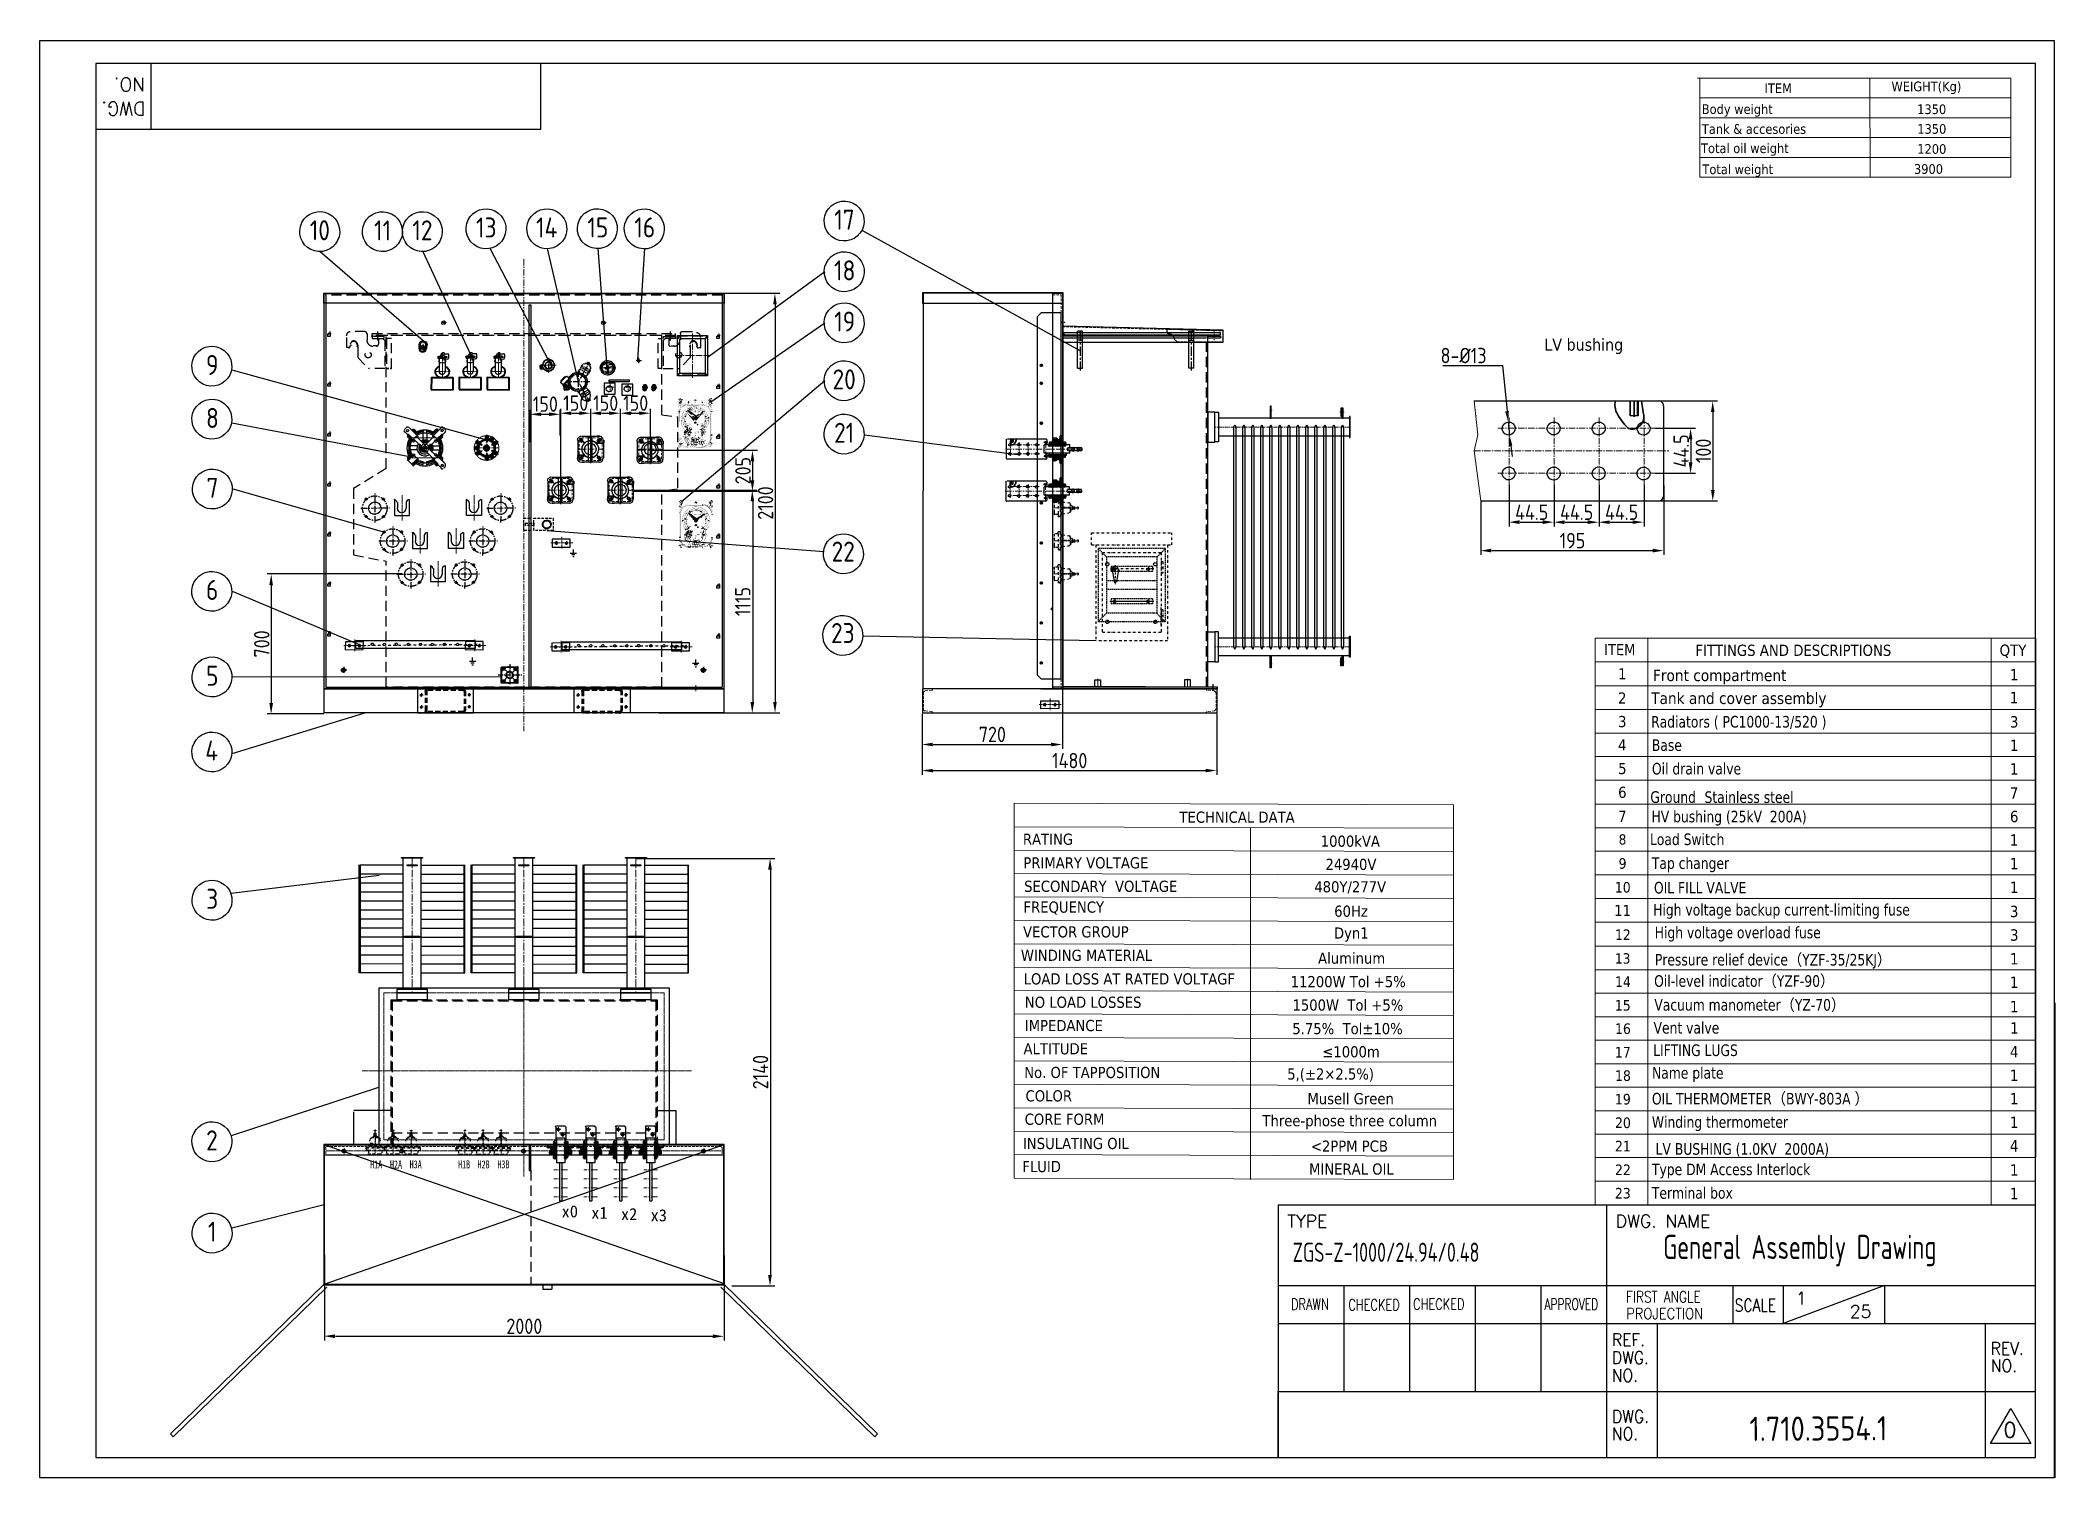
# Model space of a CAD drawing. Header units: millimetres. Extents: x -185079 to -2648, y 85916 to 249201.
# Drawn here: x -56033 to -45953, y 128655 to 135849 of the extents above; entities that cross this region are included whole.
import ezdxf
from ezdxf.enums import TextEntityAlignment as Align

# ---------------------------------------------------------------- set-up
doc = ezdxf.new("R2010")
doc.units = ezdxf.units.MM
for name, pattern in [('3', [5, 2.5, -1.25, 0, -1.25]), ('ACAD_ISO04W100', [30, 24, -3, 0, -3]), ('CENTER', [50.8, 31.75, -6.35, 6.35, -6.35]), ('CENTER2', [1.125, 0.75, -0.125, 0.125, -0.125]), ('CENTERX2', [101.6, 63.5, -12.7, 12.7, -12.7]), ('DASHDOT', [25.4, 12.7, -6.35, 0, -6.35]), ('DASHED', [19.05, 12.7, -6.35]), ('HIDDEN', [9.525, 6.35, -3.175]), ('PHANTOM', [63.5, 31.75, -6.35, 6.35, -6.35, 6.35, -6.35]), ('点画线', [18, 12, -2, 2, -2])]:
    doc.linetypes.add(name, pattern=pattern)
doc.layers.get('0').update_dxf_attribs({"color": 255, "linetype": 'DASHDOT'})
for name, color, linetype, lineweight in [('0.3实线', 4, 'Continuous', 30), ('04细虚线', 6, 'DASHED', 20), ('06细中心线', 1, 'ACAD_ISO04W100', 20), ('1中心线', 1, 'CENTER2', 20), ('1粗实线', 4, 'Continuous', 40), ('1轮廓实线层', 7, 'Continuous', 0), ('2中心线层', 1, 'CENTER', 25), ('2细线层', 4, 'Continuous', 35), ('2虚线层', 6, 'DASHED', 35), ('4虚线层', 6, 'DASHED', 35), ('中心线', 1, 'CENTER', 20), ('中心线层', 1, '点画线', 18), ('双点划线', 13, 'PHANTOM', 20), ('图层3', 7, 'Continuous', 35), ('图层5', 7, 'Continuous', 15), ('尺寸线层', 3, 'Continuous', 18), ('标注、文本', 3, 'Continuous', 25), ('点画线1', 4, 'CENTERX2', 20), ('粗实线', 7, 'Continuous', 25), ('细实线', 3, 'Continuous', 35), ('虚线', 7, 'DASHED', 20), ('铁心', 3, 'Continuous', 0)]:
    doc.layers.add(name, color=color, linetype=linetype, lineweight=lineweight)
for name, color, linetype in [('01', 7, 'Continuous'), ('01粗实线', 7, 'Continuous'), ('1', 4, 'Continuous'), ('2', 3, 'Continuous'), ('3', 6, 'HIDDEN'), ('3中心线层', 1, 'CENTER'), ('4', 2, 'HIDDEN'), ('99', 7, 'PHANTOM'), ('Default', 7, 'Continuous'), ('PDF_0', 7, 'Continuous'), ('油箱1', 7, 'Continuous'), ('细线', 1, 'Continuous')]:
    doc.layers.add(name, color=color, linetype=linetype)
doc.styles.add('NAME_NO', font='')
doc.styles.add('PDF SimSun', font='simsun.ttc')
doc.styles.add('ROMANS', font='romans.shx', dxfattribs={"bigfont": 'whgtxt.shx'})
doc.styles.get("Standard").update_dxf_attribs({"font": 'gbenor.shx', "bigfont": 'gbcbig.shx'})
doc.styles.add('Tahoma$001', font='tahoma.ttf', dxfattribs={"height": 2.159784})
doc.styles.add('TXT', font='txt.shx', dxfattribs={"bigfont": 'gbcbig.shx'})
doc.styles.get('NAME_NO').set_extended_font_data('FangSong_GB2312')
pattern_1 = [(225, (-80601.1735, 123438.563), (2.245064, -2.245064), [])]
pattern_2 = [(135, (-73685.796, 125365.616), (-1.68379802, -1.68379802), [])]
pattern_3 = [(45, (-73769.7314, 125433.7177), (-1.12253202, 1.12253202), []), (135, (-73769.7314, 125433.7177), (-1.12253202, -1.12253202), [])]
pattern_4 = [(135, (-73380.5538, 126995.3943), (-2.245064, -2.245064), []), (225, (-73380.5538, 126995.3943), (2.245064, -2.245064), [])]
pattern_5 = [(150.03, (-84910.808, 112136.0756), (-0.793028, -1.375232), []), (240.03, (-84910.808, 112136.0756), (1.375232, -0.793028), [])]
pattern_6 = [(150.03, (-85055.6765, 112097.1767), (-0.793028, -1.375232), []), (240.03, (-85055.6765, 112097.1767), (1.375232, -0.793028), [])]
pattern_7 = [(150.03, (-85200.545, 112058.2777), (-0.793028, -1.375232), []), (240.03, (-85200.545, 112058.2777), (1.375232, -0.793028), [])]
pattern_8 = [(150.03, (-85345.4134, 112019.3788), (-0.793028, -1.375232), []), (240.03, (-85345.4134, 112019.3788), (1.375232, -0.793028), [])]

msp = doc.modelspace()

# ---------------------------------------------------------------- texts
at = {"extrusion": (-0.004685, -0.017452, 0.999837), "style": 'PDF SimSun', "text_generation_flag": 4}
for s, height, p in [('C', 5.91, (-85708, 115737, -701)), ('BWY( TYK)-803', 4.56, (-85665, 115741, -701)), ('0', 5.91, (-85665, 115748, -701)), ('3', 1.97, (-85661, 115724, -701)), ('1', 6.08, (-85722, 115700, -701)), ('40', 5.91, (-85697, 115668, -701)), ('100', 3.94, (-85683, 115618, -701)), ('2', 1.97, (-85682, 115631, -701)), ('1', 1.97, (-85678, 115632, -701)), ('K', 5.91, (-85666, 115610, -701)), ('K', 5.91, (-85661, 115617, -701)), ('K', 5.91, (-85657, 115618, -701)), ('100', 3.94, (-85649, 115640, -701)), ('60', 5.91, (-85645, 115641, -701)), ('80', 5.91, (-85641, 115654, -701)), ('0', 3.94, (-85634, 115630, -701)), ('20', 5.91, (-85637, 115685, -701)), ('0', 3.94, (-85637, 115723, -701)), ('0', 3.94, (-85642, 115617, -701)), ('10', 6.08, (-85603, 115608, -701)), ('C', 5.91, (-85573, 115254)), ('BWY( TYK)-803', 4.56, (-85530, 115258)), ('0', 5.91, (-85530, 115266)), ('1', 6.08, (-85586, 115217)), ('40', 5.91, (-85562, 115186)), ('100', 3.94, (-85548, 115135)), ('2', 1.97, (-85546, 115149)), ('1', 1.97, (-85543, 115150)), ('100', 3.94, (-85514, 115158)), ('60', 5.91, (-85509, 115158)), ('80', 5.91, (-85505, 115172)), ('3', 1.97, (-85525, 115242)), ('20', 5.91, (-85502, 115202)), ('0', 3.94, (-85501, 115240)), ('K', 5.91, (-85531, 115128)), ('K', 5.91, (-85526, 115135)), ('K', 5.91, (-85522, 115136)), ('0', 3.94, (-85507, 115135)), ('0', 3.94, (-85498, 115148)), ('10', 6.08, (-85468, 115125))]:
    msp.add_text(s, height=height, rotation=195.0301, dxfattribs=at).set_placement(p)
at = {"lineweight": 30, "extrusion": (-0.004685, -0.017452, 0.999837), "style": 'TXT'}
for rotation, p in [(15.0301, (-83732, 115774, -86)), (15.0301, (-83732, 115774, -86)), (15.0301, (-83689, 115615, -86)), (15.0301, (-83689, 115615, -86)), (15.0301, (-83646, 115456, -24)), (15.0301, (-83646, 115456, -24)), (105.0301, (-86304, 111845, -6)), (105.0301, (-86304, 111845, -6)), (105.0301, (-86217, 111868, 0)), (105.0301, (-86217, 111868, 0)), (105.0301, (-86130, 111891, 43)), (105.0301, (-86130, 111891, 43))]:
    msp.add_text('3/8', height=2.38, rotation=rotation, dxfattribs=at).set_placement(p, align=Align.MIDDLE)
at = {"lineweight": 30, "extrusion": (-0.004685, -0.017452, 0.999837), "style": 'TXT', "text_generation_flag": 4}
for p in [(-85869, 111961, 43), (-85869, 111961, 43), (-85782, 111985, 0), (-85782, 111985, 0), (-85696, 112008, -6), (-85696, 112008, -6)]:
    msp.add_text('3/8', height=2.38, rotation=105.0301, dxfattribs=at).set_placement(p, align=Align.MIDDLE)
at = {"color": 1, "extrusion": (-0.004685, -0.017452, 0.999837), "style": 'NAME_NO', "width": 0.7}
for s, p in [('H1A', (-86257, 111662, -1911)), ('H2A', (-86161, 111687, -1910)), ('H3A', (-86066, 111713, -1910)), ('H1B', (-85832, 111776, -1912)), ('H2B', (-85738, 111801, -1911)), ('H3B', (-85642, 111827, -1911))]:
    msp.add_text(s, height=40.3, rotation=15.0301, dxfattribs=at).set_placement(p, align=Align.MIDDLE)
at = {"layer": '1轮廓实线层', "extrusion": (-0.004685, -0.017452, 0.999837), "style": 'NAME_NO'}
for s, p in [('x0', (-85260, 111709, -607)), ('x1', (-85115, 111748, -229)), ('x2', (-84970, 111787, 148)), ('x3', (-84825, 111826, 525))]:
    msp.add_text(s, height=60, rotation=15.0301, dxfattribs=at).set_placement(p, align=Align.MIDDLE)
at = {"layer": '2', "extrusion": (-0.004685, -0.017452, 0.999837), "style": 'ROMANS'}
for s, height, rotation, p in [('NO.', 68.2, 195.0301, (-88783, 116650, 0)), ('DWG.', 68.2, 195.0301, (-88750, 116533, 0)), ('TYPE', 63.2, 15.0301, (-81772, 112574, 0)), ('DWG. NAME', 63.2, 15.0301, (-80185, 113000, 0)), ('1', 63.2, 15.0301, (-79213, 112861, 0))]:
    msp.add_text(s, height=height, rotation=rotation, dxfattribs=at).set_placement(p)
for s, height, width, p in [('DRAWN', 55.6, 0.75, (-81647, 112181, 0)), ('CHECKED', 55.6, 0.75, (-81369, 112252, 0)), ('CHECKED', 55.6, 0.75, (-81057, 112340, 0)), ('APPROVED', 55.6, 0.7, (-80421, 112510, 0)), ('FIRST ANGLE', 55.61, 0.8, (-80037, 112651, 0)), ('SCALE', 63.2, 0.8, (-79500, 112748, 0)), ('PROJECTION', 55.6, 0.86, (-80015, 112570, 0)), ('REF.', 63.2, 0.9, (-80049, 112422, 0)), ('REV.', 63.2, 0.9, (-78207, 112871, 0)), ('DWG.', 63.2, 0.9, (-80026, 112335, 0)), ('NO.', 63.2, 0.9, (-78184, 112788, 0)), ('NO.', 63.2, 0.9, (-80003, 112249, 0)), ('DWG.', 63.2, 0.9, (-79949, 112051, 0)), ('NO.', 63.2, 0.9, (-79927, 111967, 0))]:
    msp.add_text(s, height=height, rotation=15.0301, dxfattribs=dict(at, width=width)).set_placement(p)
at = {"layer": '2', "color": 4, "extrusion": (-0.004685, -0.017452, 0.999837), "style": 'ROMANS'}
for s, height, p in [('25', 63.2, (-78936, 112867, 0)), ('0', 75.8, (-78038, 112488, 0))]:
    msp.add_text(s, height=height, rotation=15.0301, dxfattribs=at).set_placement(p)
at = {"layer": '2', "color": 3, "ltscale": 20, "transparency": 33554687, "extrusion": (-0.004685, -0.017452, 0.999837), "char_height": 77, "attachment_point": 5}
for s, insert, text_direction in [('8-%%C13', (-48911, 134271, 2115), (0.999989, 0, 0.004686)), ('150', (-53354, 134033, 1788), (0.999989, 0, 0.004686)), ('150', (-53204, 134033, 1789), (0.999989, 0, 0.004686)), ('150', (-53054, 134033, 1789), (0.999989, 0, 0.004686)), ('150', (-53506, 134028, 2089), (0.999989, 0, 0.004686)), ('44.5', (-47822, 133794, 2111), (-8.2e-05, 0.999848, 0.017452)), ('100', (-47711, 133794, 2112), (-8.2e-05, 0.999848, 0.017452)), ('205', (-52517, 133695, 2088), (-8.2e-05, 0.999848, 0.017452)), ('2100', (-52404, 133533, 1784), (-8.2e-05, 0.999848, 0.017452)), ('44.5', (-48570, 133487, 2102), (0.999989, 0, 0.004686)), ('44.5', (-48345, 133487, 2104), (0.999989, 0, 0.004686)), ('44.5', (-48120, 133487, 2105), (0.999989, 0, 0.004686)), ('195', (-48366, 133345, 2101), (0.999989, 0, 0.004686)), ('1115', (-52518, 133040, 1774), (-8.2e-05, 0.999848, 0.017452)), ('700', (-54925, 132828, 2061), (-8.2e-05, 0.999848, 0.017452)), ('720', (-51269, 132375, 2070), (0.999989, 0, 0.004686)), ('1480', (-50882, 132244, 2070), (0.999989, 0, 0.004686)), ('2140', (-52429, 130685, 2035), (-8.2e-05, 0.999848, 0.017452)), ('2000', (-53611, 129413, 1327), (0.999989, 0, 0.004686))]:
    msp.add_mtext(s, dxfattribs=dict(at, insert=insert, text_direction=text_direction))
at = {"layer": '细线', "color": 3, "linetype": 'ByBlock', "lineweight": -3, "ltscale": 0.5, "extrusion": (-0.004685, -0.017452, 0.999837)}
for s, p in [('17', (-85256, 116809, 0)), ('10', (-87777, 116072, -302)), ('11', (-87466, 116155, -302)), ('12', (-87281, 116205, -302)), ('13', (-86977, 116303, -204)), ('14', (-86687, 116381, -204)), ('15', (-86439, 116448, -204)), ('16', (-86212, 116509, -204)), ('18', (-85191, 116564, 0)), ('19', (-85124, 116317, 0)), ('9', (-88104, 115288, -204)), ('20', (-85057, 116035, 0)), ('8', (-88035, 115032, -204)), ('21', (-84980, 115779, 0)), ('7', (-87942, 114691, -415)), ('22', (-84838, 115190, -636)), ('6', (-87812, 114201, -183)), ('23', (-84735, 114807)), ('5', (-87700, 113786, -204)), ('4', (-87607, 113423, -204)), ('3', (-87410, 112706, -302)), ('2', (-87097, 111538, -302)), ('1', (-86970, 111099, -302))]:
    msp.add_text(s, height=100, rotation=15.0301, dxfattribs=at).set_placement(p)
at = {"layer": '细线', "color": 4, "linetype": 'ByBlock', "lineweight": -3, "ltscale": 0.5, "extrusion": (-0.004685, -0.017452, 0.999837), "width": 0.8}
msp.add_text('General Assembly Drawing', height=121.13, rotation=15.0301, dxfattribs=at).set_placement((-79914, 112909, 0))
at = {"layer": '细线', "color": 7, "linetype": 'ByBlock', "lineweight": -3, "ltscale": 0.5, "extrusion": (-0.004685, -0.017452, 0.999837), "width": 0.8}
msp.add_text('ZGS-Z-1000/24.94/0.48', height=96, rotation=15.0301, dxfattribs=at).set_placement((-81701, 112420, 302))
at = {"layer": '细线', "color": 3, "linetype": 'ByBlock', "lineweight": -3, "ltscale": 0.5, "transparency": 33554687}
msp.add_text('1.710.3554.1', height=121.13, rotation=0.2685, dxfattribs=at).set_placement((-47480, 128839, 2027))
at = {"layer": '铁心', "extrusion": (-0.004685, -0.017452, 0.999837), "style": 'Tahoma$001'}
for s, height, p in [('ITEM', 48.4, (-80937, 118660, -911)), ('WEIGHT(Kg)', 48.4, (-80326, 118834, -911)), ('Body weight', 48.4, (-81213, 118478, -911)), ('1350', 48.4, (-80172, 118757, -911)), ('Tank & accesories', 48.4, (-81187, 118382, -911)), ('1350', 48.4, (-80146, 118662, -911)), ('Total oil weight', 48.4, (-81166, 118288, -911)), ('1200', 48.4, (-80120, 118565, -911)), ('Total weight', 48.4, (-81132, 118188, -911)), ('3900', 48.4, (-80110, 118464, -911)), ('LV bushing', 60.5, (-81667, 117146)), ('TECHNICAL DATA', 55.89, (-82818, 114390, -20)), ('RATING', 55.9, (-83546, 114074, -360)), ('1000kVA', 55.9, (-82104, 114459, 75)), ('PRIMARY VOLTAGE', 55.89, (-83513, 113961, -326)), ('SECONDARY  VOLTAGE', 55.89, (-83479, 113849, -314)), ('FREQUENCY', 55.9, (-83455, 113747, -346)), ('VECTOR GROUP', 55.89, (-83425, 113627, -336)), ('WINDING MATERIAL', 55.89, (-83405, 113511, -324)), ('LOAD LOSS AT RATED VOLTAGF', 55.89, (-83361, 113401, -298)), ('NO LOAD LOSSES', 55.89, (-83325, 113289, -329)), ('IMPEDANCE', 55.9, (-83295, 113176, -346)), ('ALTITUDE', 55.9, (-83271, 113062, -353)), ('No. OF TAPPOSITION', 55.89, (-83237, 112949, -319)), ('COLOR', 55.9, (-83200, 112837, -360)), ('CORE FORM', 55.9, (-83174, 112723, -346)), ('INSULATING OIL', 55.89, (-83151, 112607, -159)), ('FLUID', 55.9, (-83124, 112494, -191)), ('MINERAL OIL', 55.89, (-81735, 112862, 250))]:
    msp.add_text(s, height=height, rotation=15.0301, dxfattribs=at).set_placement(p)
at = {"layer": '铁心', "extrusion": (-0.009369, -0.034899, 0.999347), "style": 'Tahoma$001'}
for s, height, p in [('ITEM', 55.3, (-80984, 115733, -2060)), ('FITTINGS AND DESCRIPTIONS', 56.21, (-80542, 115848, -2060)), ('QTY', 56.8, (-79072, 116243, -2060)), ('1', 56, (-80885, 115634, -2060)), ('2', 56, (-80854, 115517, -2060)), ('3', 56, (-80823, 115403, -2060)), ('4', 56, (-80793, 115290, -2060)), ('5', 56, (-80762, 115176, -2060)), ('6', 56, (-80731, 115061, -2060)), ('7', 56, (-80700, 114945, -2060)), ('8', 51.1, (-80668, 114836, -2060)), ('9', 53, (-80637, 114719, -2060)), ('10', 52.6, (-80624, 114599, -2060)), ('11', 56, (-80597, 114484, -2060)), ('12', 52.4, (-80562, 114370, -2060)), ('13', 52, (-80532, 114255, -2060)), ('14', 53, (-80501, 114142, -2060)), ('15', 53, (-80471, 114028, -2060)), ('16', 53, (-80440, 113915, -2060)), ('17', 53, (-80410, 113801, -2060)), ('18', 53, (-80379, 113688, -2060)), ('19', 53, (-80349, 113574, -2060)), ('20', 53, (-80318, 113460, -2060)), ('21', 53, (-80288, 113347, -2060)), ('22', 53, (-80257, 113233, -2049)), ('23', 53, (-80227, 113119, -2060))]:
    msp.add_text(s, height=height, rotation=15.0313, dxfattribs=at).set_placement(p)
at = {"layer": '铁心', "color": 7, "extrusion": (-0.009369, -0.034899, 0.999347), "style": 'Tahoma$001'}
for s, height, p in [('Front compartment ', 58.08, (-80714, 115671, -2060)), ('1', 57, (-78990, 116138, -2060)), ('1', 57, (-78961, 116027, -2060)), ('3', 57, (-78929, 115910, -2060)), ('1', 57, (-78898, 115796, -2060)), ('1', 57, (-78868, 115682, -2060)), ('7', 57, (-78837, 115566, -2060)), ('6', 57, (-78806, 115452, -2060)), ('1', 57, (-78776, 115338, -2060)), ('1', 57, (-78745, 115224, -2060)), ('1', 57, (-78714, 115110, -2060)), ('1', 57, (-78621, 114764, -2060)), ('1', 57, (-78591, 114650, -2060)), ('1', 57, (-78559, 114533, -2060)), ('1', 57, (-78531, 114429, -2060)), ('4', 57, (-78501, 114314, -2060)), ('1', 57, (-78470, 114200, -2060)), ('1', 57, (-78440, 114087, -2060)), ('1', 57, (-78409, 113973, -2060)), ('4', 57, (-78379, 113859, -2060)), ('1', 57, (-78347, 113743, -2049)), ('1', 57, (-78317, 113629, -2049))]:
    msp.add_text(s, height=height, rotation=15.0313, dxfattribs=at).set_placement(p)
at = {"layer": '铁心', "color": 0, "extrusion": (-0.009369, -0.034899, 0.999347), "style": 'Tahoma$001'}
msp.add_text('Tank and cover assembly', height=58.08, rotation=15.0313, dxfattribs=at).set_placement((-80693, 115558, -2060))
at = {"layer": '铁心', "color": 7, "extrusion": (-0.009369, -0.034899, 0.999347), "style": 'Tahoma$001', "width": 0.9}
for s, height, p in [('Radiators ( PC1000-13/520 )', 58.08, (-80663, 115444, -2060)), ('Base', 58.1, (-80629, 115332, -2060)), ('Oil drain valve', 58.08, (-80598, 115218, -2060)), ('Ground ', 58.1, (-80569, 115120, -917)), ('Stainless steel', 58.08, (-80307, 115190, -916)), (' HV bushing (25kV  200A) ', 58.08, (-80557, 114994, -1698)), ('Load Switch', 58.08, (-80516, 114874, -2060)), ('Tap changer ', 58.08, (-80476, 114761, -2060)), ('OIL FILL VALVE', 58.08, (-80434, 114631, -2454)), ('Pressure relief device（YZF-35/25KJ）', 58.08, (-80336, 114298, -2060)), ('Oil-level indicator（YZF-90）', 58.08, (-80312, 114194, -2060)), ('Vacuum manometer（YZ-70）', 58.08, (-80280, 114079, -2060)), ('Vent valve', 58.1, (-80254, 113967, -2060)), ('LIFTING LUGS', 58.08, (-80227, 113858, -2060)), ('Name plate ', 58.08, (-80203, 113747, -2062)), ('OIL THERMOMETER（BWY-803A ）', 58.08, (-80170, 113622, -2060)), ('Winding thermometer', 58.08, (-80140, 113509, -2060)), ('LV BUSHING (1.0KV  2000A)', 58.08, (-80087, 113397, -1691)), ('Type DM Access Interlock', 58.08, (-80078, 113281, -2038)), ('Terminal box', 58.08, (-80048, 113167, -2038))]:
    msp.add_text(s, height=height, rotation=15.0313, dxfattribs=at).set_placement(p)
at = {"layer": '铁心', "color": 7, "extrusion": (-0.004685, -0.017452, 0.999837), "style": 'Tahoma$001'}
for s, height, p in [('24940V', 55.9, (-82051, 114353, 75)), ('480Y/277V', 55.9, (-82076, 114230, 75)), ('60Hz', 55.9, (-81948, 114138, 75)), ('Dyn1', 55.9, (-81921, 114032, 75)), ('Aluminum', 55.9, (-81965, 113890, 75)), ('11200W Tol +5%', 55.89, (-82067, 113741, 75)), ('1500W  Tol +5%', 55.89, (-82028, 113630, 75)), ('5.75%  Tol±10%', 55.89, (-81998, 113516, 75)), ('≤1000m', 55.9, (-81823, 113443, 75)), ('5,(±2×2.5%)', 55.89, (-81964, 113290, 75)), ('Musell Green', 55.89, (-81834, 113197, 75)), ('Three-phose three column', 55.89, (-82023, 113032, 75)), ('<2PPM PCB', 55.9, (-81756, 112975, 250))]:
    msp.add_text(s, height=height, rotation=15.0301, dxfattribs=at).set_placement(p)
at = {"layer": '铁心', "color": 7, "transparency": 33554687, "extrusion": (-0.004685, -0.017452, 0.999837), "style": 'Tahoma$001', "width": 0.9}
for s, p in [('High voltage backup current-limiting fuse  ', (-80408, 114550, -364)), ('High voltage overload fuse ', (-80371, 114442, -368))]:
    msp.add_text(s, height=58.08, rotation=15.0313, dxfattribs=at).set_placement(p)
at = {"layer": '铁心', "color": 7, "transparency": 33554687, "extrusion": (-0.009369, -0.034899, 0.999347), "style": 'Tahoma$001'}
for p in [(-78683, 114993, -2060), (-78652, 114879, -2060)]:
    msp.add_text('3', height=57, rotation=15.0313, dxfattribs=at).set_placement(p)

# ---------------------------------------------------------------- blocks, each defined once
blk = doc.blocks.new('G$C9A284C71')
at = {"layer": '01粗实线', "lineweight": -3, "ltscale": 2}
for p, q in [((2, 72), (-23, 72)), ((-20, 67), (-20, 72)), ((19, 69), (-20, 69)), ((16, 67), (-20, 67)), ((-20, 67), (-15, 65)), ((2, 77), (-19, 77)), ((-5, 89), (-11, 77)), ((2, 90), (-4, 90)), ((2, 70), (2, 96)), ((2, 96), (9, 96)), ((2, 70), (9, 70)), ((9, 70), (9, 96)), ((9, 90), (29, 90)), ((19, 77), (9, 77)), ((23, 72), (9, 72)), ((23, 71), (9, 64)), ((26, 63), (11, 59)), ((15, 67), (15, 67)), ((19, 77), (23, 77)), ((20, 70), (20, 72)), ((23, 76), (23, 77)), ((23, 76), (23, 71)), ((33, 69), (33, 85))]:
    blk.add_line(p, q, dxfattribs=at)
at = {"layer": '01粗实线', "lineweight": -3, "ltscale": 2, "extrusion": (0.004686, 0.017452, 0.999837)}
for p, q in [((-15, 65), (-15, 0)), ((15, 60), (15, 0))]:
    blk.add_line(p, q, dxfattribs=at)
at = {"layer": '01粗实线', "lineweight": -3, "ltscale": 2}
for centre, radius, start, end in [((-19, 72), 4.26, 90, 180), ((-4, 88), 1.66, 95.127, 150.0954), ((2, 83), 1.07, 90, 270), ((2, 83), 0.504, 90, 270), ((10, 61), 2.24, 102.8475, 299.7408), ((19, 72), 4.26, 0, 90), ((26, 70), 6.61, 268.0634, 350.3722), ((28, 85), 5.15, 3.9246, 77.1169)]:
    blk.add_arc(centre, radius, start, end, dxfattribs=at)
for centre, major_axis, ratio, start_param, end_param in [((0, 0), (-37.8, 0), 0.787944, 5.120081, 10.587883), ((0, 0), (-35, 0), 0.77983, 5.1553, 10.552663), ((0, 53), (-18.2, 0), 0.42431, 5.685016, 10.022948), ((0, 0), (-15, 0), 0.814517, 0, 3.141593)]:
    blk.add_ellipse(centre, major_axis=major_axis, ratio=ratio, start_param=start_param, end_param=end_param, dxfattribs=at)
blk = doc.blocks.new('A$C49802F16')
at = {"color": 4}
for p, q in [((0, 100), (66, 100)), ((33, 131), (33, 0))]:
    blk.add_line(p, q, dxfattribs=at)
at = {"layer": '01粗实线', "color": 4, "lineweight": -3, "ltscale": 2}
for p, q in [((11, 100), (26, 17)), ((56, 100), (41, 17))]:
    blk.add_line(p, q, dxfattribs=at)
for centre, radius, start, end in [((33, 100), 22.5, 0, 180), ((33, 19), 8.03, 189.9975, 350.0025)]:
    blk.add_arc(centre, radius, start, end, dxfattribs=at)
blk = doc.blocks.new('G$C8DD8063A')
at = {"layer": '1', "lineweight": -3, "ltscale": 2}
for radius in [30, 17]:
    blk.add_circle((36, 36), radius, dxfattribs=at)
at = {"layer": '1', "color": 3, "lineweight": -3, "ltscale": 2}
blk.add_arc((36, 36), 19, 90, 0, dxfattribs=at)
at = {"layer": '点画线1', "color": 1, "ltscale": 0.3}
for p, q in [((0, 36), (72, 36)), ((36, 72), (36, 0))]:
    blk.add_line(p, q, dxfattribs=at)
blk = doc.blocks.new('A$C588323B2')
at = {"layer": '01'}
blk.add_circle((0, 0), 7.5, dxfattribs=at)
at = {"layer": '3中心线层', "color": 1, "ltscale": 5}
for p, q in [((-15, 0), (15, 0)), ((0, -15), (0, 15))]:
    blk.add_line(p, q, dxfattribs=at)
blk = doc.blocks.new('A$C18797C70')
at = {"layer": 'PDF_0', "color": 7, "lineweight": 9, "true_color": 0xffffff}
for points in [[(-28, 0), (-41, 0)], [(18, 0), (-17, 0)], [(41, 0), (28, 0)]]:
    blk.add_lwpolyline(points, dxfattribs=at)
at = {"layer": 'PDF_0', "color": 7, "lineweight": 13, "true_color": 0xffffff}
for points in [[(-24, 4), (-28, 4)], [(-26, 2), (-28, 2)], [(-24, 0), (-28, 0)], [(-22, 9), (-26, 11)], [(-24, 7), (-26, 7)], [(-24, 6), (-26, 6)], [(-22, 13), (-24, 15)], [(-22, 11), (-24, 13)], [(-24, 2), (-24, 0)], [(-22, 0), (-24, 2)], [(-22, 0), (-24, -2), (-22, -2)], [(-20, 15), (-22, 17)], [(-4, 2), (-22, 9), (-4, 0)], [(-22, 0), (-22, 2)], [(-22, -2), (-22, 0)], [(-18, 17), (-20, 18), (-17, 17)], [(-17, 18), (-18, 22)], [(-15, 20), (-17, 22)], [(-17, 17), (-17, 15), (-15, 15), (-15, 17), (-15, 15)], [(-13, 22), (-15, 24)], [(-15, 17), (-15, 18)], [(-15, 17), (-15, 15)], [(-15, 15), (-15, 17)], [(-11, 22), (-13, 24)], [(-9, 22), (-11, 26)], [(-7, 24), (-9, 26)], [(-7, 15), (-7, 17), (-9, 17)], [(-6, 15), (-7, 15), (-9, 15)], [(-7, 17), (-6, 17)], [(-6, 24), (-6, 28)], [(-4, 26), (-4, 28)], [(-2, 26), (-2, 28)], [(-2, 24), (-2, 26)], [(-2, 24), (-2, 22)], [(0, 24), (0, 28)], [(0, 28), (0, 26)], [(0, 24), (0, 26)], [(0, 22), (0, 24)], [(0, 24), (0, 22)], [(0, 24), (0, 22)], [(0, 22), (0, 24)], [(2, 26), (2, 28)], [(4, 26), (6, 28)], [(4, 0), (4, 2)], [(6, 24), (7, 28)], [(7, 24), (9, 26)], [(9, 22), (11, 26)], [(11, 26), (11, 28)], [(11, 22), (13, 24)], [(13, 22), (15, 24)], [(15, 15), (13, 15)], [(15, 15), (13, 15)], [(15, 20), (17, 22)], [(15, 15), (15, 17)], [(15, 17), (15, 15)], [(17, 18), (18, 22)], [(17, 17), (17, 18)], [(17, 17), (17, 15)], [(17, 15), (17, 17)], [(18, 17), (20, 18)], [(18, -2), (18, 0)], [(18, -2), (18, 0)], [(20, 17), (22, 18)], [(20, 15), (22, 17)], [(20, 0), (20, 2)], [(20, -2), (20, 0)], [(22, 13), (24, 15)], [(22, 11), (24, 13)], [(22, 9), (26, 11)], [(24, 7), (28, 7)], [(24, 6), (28, 6)], [(24, 0), (28, 0)], [(24, 0), (28, 0)], [(26, 4), (28, 4)], [(26, 2), (28, 2)], [(29, 0), (29, 2)], [(-26, -2), (-28, -2)], [(-24, -4), (-28, -4)], [(-24, -6), (-26, -7)], [(-24, -7), (-26, -9)], [(-22, -9), (-26, -11)], [(-22, -11), (-24, -13)], [(-22, -13), (-24, -15)], [(-20, -15), (-22, -17)], [(-17, -17), (-20, -20)], [(-18, -17), (-20, -18)], [(-15, -17), (-15, -15)], [(-15, -17), (-15, -18)], [(-15, -17), (-15, -18)], [(-15, -18), (-15, -17)], [(-4, -15), (-7, -15)], [(-7, -24), (-7, -15)], [(-4, -24), (-7, -24)], [(-6, -20), (-6, -18)], [(-6, -22), (-6, -20)], [(-6, -24), (-6, -22)], [(-4, -15), (-2, -15)], [(-4, -20), (-4, -15)], [(-4, -20), (-4, -15)], [(-4, -22), (-4, -20)], [(-4, -24), (-4, -22)], [(-4, -24), (-2, -24)], [(-2, -20), (-2, -15)], [(-2, -22), (-2, -20)], [(-2, -22), (-2, -20)], [(0, -15), (2, -15)], [(0, -20), (0, -15)], [(0, -20), (0, -18)], [(0, -24), (2, -24)], [(2, -20), (2, -15)], [(9, -24), (9, -22)], [(11, -18), (11, -17)], [(13, -17), (11, -18), (13, -18)], [(13, -17), (13, -15)], [(13, -17), (13, -18)], [(13, -17), (13, -18)], [(13, -18), (13, -17)], [(18, -17), (20, -20)], [(20, -15), (22, -17)], [(20, -17), (22, -18)], [(22, -9), (26, -11)], [(22, -11), (24, -13)], [(22, -13), (24, -15)], [(24, -6), (28, -7)], [(24, -7), (28, -9)], [(26, -2), (28, -2)], [(26, -4), (28, -4)]]:
    blk.add_lwpolyline(points, dxfattribs=at)
at = {"layer": 'PDF_0', "lineweight": 13}
for points in [[(-22, 9), (-6, 2), (-4, 2), (-22, 9)], [(-22, 9), (-6, 2), (-4, 2), (-22, 9)], [(-6, 2), (-4, 2), (-6, 2)], [(-4, -24), (-7, -24), (-4, -24), (-7, -24), (-4, -24)], [(-4, -24), (-7, -24), (-4, -24), (-7, -24), (-4, -24)], [(-2, -24), (-4, -24), (-2, -24), (-4, -24), (-2, -24)], [(-2, -24), (-4, -24), (-2, -24), (-4, -24), (-2, -24)], [(0, -20), (0, -15), (0, -20), (0, -15), (0, -20)], [(2, -24), (0, -24), (2, -24), (0, -24), (2, -24)], [(2, -24), (0, -24), (2, -24), (0, -24), (2, -24)], [(4, -2), (6, -2), (4, -2)], [(7, -2), (4, -2), (6, -2), (7, -2), (4, -2), (7, -2)], [(4, -2), (7, -2), (13, -4), (4, -2)]]:
    blk.add_lwpolyline(points, close=True, dxfattribs=at)
at = {"layer": 'PDF_0', "color": 7, "lineweight": 13, "true_color": 0xffffff}
for points in [[(-9, 17), (-11, 17), (-9, 17)], [(0, 4), (-2, 4), (-4, 2), (-4, 0), (-4, -2), (-2, -4), (0, -4), (2, -4), (2, -2), (4, -2), (4, 0), (4, 2), (2, 2), (2, 4), (0, 4)], [(2, 4), (11, 26), (2, 4)], [(15, 17), (13, 17), (15, 17)], [(9, -20), (-6, -20), (-6, -24), (9, -24), (9, -20)], [(-4, -22), (-2, -22), (-4, -22)], [(4, -2), (13, -7), (13, -4), (4, -2)]]:
    blk.add_lwpolyline(points, close=True, dxfattribs=at)
at = {"layer": 'PDF_0', "lineweight": 13}
for points in [[(-4, 2), (-4, 0), (-4, 2), (-6, 2)], [(-4, 2), (-6, 2)], [(-4, 2), (-4, 0), (-4, 2), (-6, 2)], [(-4, 2), (-6, 2), (-4, 2), (-6, 2)], [(4, -2), (4, 0)], [(4, -2), (4, 0)], [(-2, -20), (-4, -15), (-4, -20), (-7, -15), (-4, -15), (-4, -20), (-7, -20)], [(-4, -20), (-7, -15), (-7, -20)], [(-4, -20), (-7, -15), (-4, -15), (-4, -20), (-7, -20)], [(-4, -20), (-7, -15), (-7, -20), (-6, -24)], [(-7, -20), (-6, -20), (-6, -24), (-7, -24)], [(-6, -24), (-7, -20), (-7, -24)], [(-6, -24), (-7, -20), (-6, -20), (-6, -24), (-7, -24)], [(-6, -24), (-7, -20), (-7, -24)], [(-7, -24), (-7, -22)], [(-7, -24), (-7, -22)], [(-2, -20), (-4, -15), (-2, -15), (-2, -20), (-4, -20)], [(-2, -20), (-4, -15), (-4, -20)], [(-2, -20), (-4, -15), (-2, -15), (-2, -20), (-4, -20)], [(-4, -24), (-4, -22)], [(2, -20), (0, -15), (2, -15), (2, -20), (0, -20)], [(2, -20), (0, -15), (0, -20)], [(2, -20), (0, -15), (2, -15), (2, -20), (0, -20)], [(2, -20), (0, -15), (0, -20), (0, -15), (0, -20), (0, -15), (0, -20)], [(0, -24), (0, -22)], [(0, -24), (0, -22)], [(0, -24), (0, -22)], [(4, -2), (6, -2), (4, -2), (7, -2)], [(4, -2), (6, -2), (7, -2), (4, -2), (7, -2)], [(7, -4), (13, -4), (13, -7), (7, -4), (4, -2)], [(7, -4), (13, -4), (4, -2)], [(7, -4), (13, -4), (13, -7), (7, -4), (4, -2)], [(7, -4), (13, -4), (4, -2), (7, -2), (13, -4), (4, -2)]]:
    blk.add_lwpolyline(points, dxfattribs=at)
at = {"layer": 'PDF_0', "color": 7, "lineweight": 13, "true_color": 0xffffff}
for radius in [35, 29.5]:
    blk.add_circle((0, 0), radius, dxfattribs=at)
at = {"layer": 'PDF_0', "lineweight": 25}
blk.add_circle((0, 0), 35, dxfattribs=at)
at = {"layer": 'PDF_0', "color": 7, "lineweight": 13, "true_color": 0xffffff}
for points in [[(-22, 9), (-6, 2), (-4, 2)], [(-7, -15), (-7, -20), (-4, -20)], [(-7, -15), (-4, -15), (-4, -20)], [(-7, -20), (-7, -24), (-6, -24)], [(-7, -20), (-6, -20), (-6, -24)], [(-4, -15), (-4, -20), (-2, -20)], [(-4, -15), (-2, -15), (-2, -20)], [(0, -15), (0, -20), (2, -20)], [(0, -15), (2, -15), (2, -20)], [(4, -2), (6, -2), (7, -2)], [(4, -2), (7, -4), (13, -4)], [(4, -2), (7, -2), (13, -4)], [(7, -4), (13, -4), (13, -7)]]:
    blk.add_solid(points, dxfattribs=at)
blk.add_blockref('A$C588323B2', (0, 0))

# ---------------------------------------------------------------- hatches: boundary and pattern name
at = {"extrusion": (-0.004685, -0.017452, 0.999837)}
for points in [[(-85785, 115776), (-85785, 115776), (-85786, 115776), (-85785, 115779), (-85785, 115779), (-85785, 115779)], [(-85785, 115776), (-85785, 115776), (-85785, 115776), (-85785, 115776), (-85785, 115776), (-85785, 115776), (-85786, 115776), (-85786, 115776), (-85786, 115776), (-85786, 115776), (-85786, 115776), (-85786, 115776), (-85786, 115775)], [(-85786, 115775), (-85785, 115776), (-85785, 115776), (-85728, 115563), (-85728, 115563), (-85729, 115563)], [(-85785, 115776), (-85786, 115776), (-85786, 115776), (-85786, 115775), (-85786, 115775), (-85786, 115775), (-85786, 115775), (-85785, 115775), (-85785, 115775), (-85785, 115775), (-85785, 115775), (-85785, 115775), (-85785, 115776)], [(-85779, 115754), (-85780, 115754), (-85780, 115754), (-85780, 115758), (-85780, 115758), (-85779, 115758)], [(-85780, 115754), (-85780, 115754), (-85780, 115754), (-85780, 115754), (-85780, 115754), (-85780, 115754), (-85780, 115754), (-85780, 115754), (-85780, 115754), (-85779, 115754), (-85779, 115754), (-85779, 115754), (-85779, 115754)], [(-85769, 115716), (-85769, 115716), (-85770, 115716), (-85771, 115726), (-85771, 115726), (-85771, 115726)], [(-85769, 115716), (-85770, 115716), (-85770, 115716), (-85770, 115715), (-85770, 115715), (-85770, 115715), (-85769, 115715), (-85769, 115715), (-85769, 115715), (-85769, 115715), (-85769, 115716), (-85769, 115716), (-85769, 115716)], [(-85780, 115758), (-85780, 115758), (-85780, 115759), (-85780, 115759), (-85780, 115759)], [(-85785, 115779), (-85785, 115779), (-85785, 115780), (-85782, 115782), (-85782, 115782), (-85782, 115781)], [(-85785, 115779), (-85785, 115779), (-85785, 115779), (-85785, 115780), (-85785, 115780), (-85785, 115780), (-85785, 115780)], [(-85779, 115758), (-85780, 115758), (-85780, 115759), (-85778, 115762), (-85778, 115762), (-85777, 115762)], [(-85771, 115726), (-85771, 115726), (-85771, 115726), (-85771, 115737), (-85770, 115737), (-85770, 115737)], [(-85776, 115755), (-85777, 115755), (-85777, 115755), (-85777, 115759), (-85776, 115759), (-85776, 115759)], [(-85774, 115752), (-85775, 115752), (-85775, 115752), (-85777, 115755), (-85777, 115755), (-85777, 115755)], [(-85777, 115755), (-85777, 115755), (-85777, 115755), (-85777, 115755), (-85777, 115755), (-85777, 115755), (-85777, 115755)], [(-85766, 115717), (-85767, 115716), (-85767, 115716), (-85768, 115726), (-85768, 115726), (-85768, 115727)], [(-85767, 115716), (-85766, 115717), (-85766, 115717), (-85766, 115717), (-85766, 115717), (-85766, 115717), (-85767, 115717), (-85767, 115717), (-85767, 115717), (-85767, 115717), (-85767, 115717), (-85767, 115717), (-85767, 115716)], [(-85767, 115716), (-85767, 115716), (-85767, 115716), (-85767, 115716), (-85767, 115716), (-85767, 115716), (-85767, 115716), (-85766, 115716), (-85766, 115716), (-85766, 115716), (-85766, 115716), (-85766, 115716), (-85766, 115717)], [(-85767, 115716), (-85767, 115716), (-85766, 115717), (-85736, 115603), (-85736, 115603), (-85736, 115602)], [(-85780, 115771), (-85780, 115771), (-85781, 115771), (-85781, 115775), (-85780, 115775), (-85780, 115775)], [(-85778, 115769), (-85779, 115769), (-85779, 115769), (-85781, 115771), (-85780, 115771), (-85780, 115772)], [(-85780, 115771), (-85781, 115771), (-85781, 115771), (-85781, 115771), (-85781, 115771)], [(-85782, 115782), (-85782, 115782), (-85782, 115782), (-85782, 115782), (-85782, 115782), (-85782, 115782), (-85782, 115782), (-85782, 115782), (-85782, 115781), (-85782, 115781), (-85782, 115781), (-85782, 115781), (-85782, 115781)], [(-85780, 115774), (-85780, 115775), (-85781, 115775), (-85779, 115777), (-85779, 115777), (-85778, 115777)], [(-85780, 115775), (-85781, 115775), (-85781, 115775), (-85781, 115775), (-85781, 115775)], [(-85776, 115768), (-85776, 115767), (-85776, 115767), (-85779, 115768), (-85779, 115769), (-85778, 115769)], [(-85779, 115769), (-85779, 115768), (-85779, 115768), (-85779, 115768), (-85779, 115769)], [(-85778, 115762), (-85778, 115762), (-85778, 115762), (-85774, 115764), (-85774, 115764), (-85774, 115764)], [(-85778, 115762), (-85778, 115762), (-85778, 115762), (-85778, 115762), (-85778, 115762)], [(-85776, 115759), (-85776, 115759), (-85777, 115759), (-85774, 115762), (-85773, 115761), (-85773, 115761)], [(-85776, 115759), (-85777, 115759), (-85777, 115759), (-85777, 115759), (-85777, 115759), (-85777, 115759), (-85777, 115759)], [(-85771, 115752), (-85771, 115752), (-85771, 115751), (-85775, 115752), (-85775, 115752), (-85775, 115752)], [(-85775, 115752), (-85775, 115752), (-85775, 115752), (-85775, 115752), (-85775, 115752), (-85775, 115752), (-85775, 115752)], [(-85770, 115737), (-85770, 115737), (-85771, 115737), (-85767, 115747), (-85767, 115747), (-85767, 115747)], [(-85768, 115726), (-85768, 115726), (-85768, 115726), (-85768, 115737), (-85767, 115737), (-85767, 115736)], [(-85782, 115782), (-85782, 115781), (-85782, 115781), (-85782, 115782), (-85782, 115782), (-85782, 115782), (-85782, 115782), (-85782, 115782), (-85782, 115782), (-85782, 115782), (-85782, 115782), (-85782, 115782), (-85782, 115782)], [(-85634, 115822), (-85634, 115822), (-85633, 115821), (-85782, 115781), (-85782, 115782), (-85782, 115782)], [(-85779, 115777), (-85779, 115777), (-85779, 115778), (-85779, 115778), (-85779, 115778)], [(-85777, 115772), (-85778, 115772), (-85778, 115772), (-85778, 115775), (-85777, 115775), (-85777, 115775)], [(-85776, 115770), (-85776, 115770), (-85776, 115770), (-85778, 115772), (-85778, 115772), (-85777, 115772)], [(-85778, 115772), (-85778, 115772), (-85778, 115772), (-85778, 115772), (-85778, 115772), (-85778, 115772), (-85778, 115772)], [(-85776, 115767), (-85776, 115767), (-85776, 115767), (-85776, 115767), (-85776, 115767)], [(-85778, 115777), (-85779, 115777), (-85779, 115778), (-85776, 115779), (-85776, 115779), (-85776, 115778)], [(-85777, 115774), (-85777, 115775), (-85778, 115775), (-85776, 115776), (-85775, 115776), (-85775, 115776)], [(-85777, 115775), (-85778, 115775), (-85778, 115775), (-85778, 115775), (-85778, 115775), (-85778, 115775), (-85778, 115775)], [(-85774, 115770), (-85774, 115770), (-85774, 115769), (-85776, 115770), (-85776, 115770), (-85776, 115771)], [(-85776, 115770), (-85776, 115770), (-85776, 115770), (-85776, 115770), (-85776, 115770), (-85776, 115770), (-85776, 115770)], [(-85773, 115768), (-85773, 115767), (-85773, 115767), (-85776, 115767), (-85776, 115767), (-85776, 115768)], [(-85774, 115764), (-85774, 115765), (-85774, 115764), (-85774, 115764), (-85775, 115764), (-85775, 115764), (-85775, 115764), (-85775, 115764), (-85774, 115764), (-85774, 115764), (-85774, 115764), (-85774, 115764), (-85774, 115764)], [(-85767, 115736), (-85767, 115737), (-85768, 115737), (-85765, 115746), (-85764, 115746), (-85764, 115746)], [(-85632, 115803), (-85632, 115802), (-85631, 115802), (-85774, 115764), (-85774, 115764), (-85774, 115765)], [(-85774, 115764), (-85774, 115764), (-85774, 115764), (-85774, 115764), (-85774, 115764), (-85774, 115764), (-85774, 115764), (-85774, 115764), (-85774, 115764), (-85774, 115765), (-85774, 115765), (-85774, 115765), (-85774, 115764)], [(-85773, 115761), (-85774, 115762), (-85774, 115762), (-85773, 115762), (-85773, 115762), (-85773, 115762), (-85773, 115762)], [(-85773, 115761), (-85773, 115761), (-85773, 115762), (-85770, 115761), (-85770, 115761), (-85770, 115760)], [(-85768, 115754), (-85768, 115754), (-85767, 115754), (-85771, 115751), (-85771, 115752), (-85771, 115752)], [(-85771, 115752), (-85771, 115751), (-85771, 115751), (-85771, 115751), (-85771, 115751), (-85771, 115751), (-85771, 115751)], [(-85776, 115779), (-85776, 115779), (-85776, 115779), (-85776, 115779), (-85776, 115779)], [(-85776, 115778), (-85776, 115779), (-85776, 115779), (-85773, 115779), (-85773, 115779), (-85773, 115778)], [(-85775, 115776), (-85776, 115776), (-85776, 115777), (-85775, 115777), (-85775, 115777), (-85775, 115777), (-85775, 115777)], [(-85775, 115776), (-85775, 115776), (-85775, 115777), (-85773, 115776), (-85773, 115776), (-85773, 115775)], [(-85772, 115772), (-85772, 115771), (-85771, 115771), (-85773, 115770), (-85774, 115770), (-85774, 115770)], [(-85774, 115770), (-85773, 115770), (-85773, 115770), (-85773, 115769), (-85774, 115769), (-85774, 115769), (-85774, 115769)], [(-85770, 115769), (-85770, 115769), (-85770, 115768), (-85773, 115767), (-85773, 115767), (-85773, 115768)], [(-85773, 115767), (-85773, 115767), (-85773, 115767), (-85773, 115767), (-85773, 115767)], [(-85767, 115747), (-85767, 115747), (-85767, 115748), (-85762, 115757), (-85762, 115757), (-85761, 115756)], [(-85770, 115761), (-85770, 115761), (-85769, 115761), (-85769, 115761), (-85769, 115761), (-85769, 115761), (-85769, 115761)], [(-85770, 115760), (-85770, 115761), (-85769, 115761), (-85767, 115758), (-85767, 115758), (-85768, 115757)], [(-85768, 115758), (-85767, 115758), (-85767, 115758), (-85767, 115754), (-85768, 115754), (-85768, 115754)], [(-85768, 115754), (-85767, 115754), (-85767, 115754), (-85767, 115754), (-85767, 115754), (-85767, 115754), (-85767, 115754)], [(-85773, 115778), (-85773, 115779), (-85773, 115779), (-85770, 115778), (-85770, 115777), (-85770, 115777)], [(-85773, 115776), (-85773, 115776), (-85773, 115776), (-85773, 115776), (-85773, 115776), (-85773, 115776), (-85773, 115776)], [(-85773, 115776), (-85773, 115776), (-85773, 115776), (-85771, 115774), (-85771, 115774), (-85772, 115774)], [(-85772, 115774), (-85771, 115774), (-85771, 115774), (-85771, 115771), (-85772, 115771), (-85772, 115771)], [(-85769, 115772), (-85769, 115771), (-85768, 115771), (-85770, 115769), (-85770, 115769), (-85771, 115769)], [(-85772, 115771), (-85771, 115771), (-85771, 115771), (-85771, 115771), (-85771, 115771), (-85771, 115771), (-85771, 115771)], [(-85764, 115746), (-85764, 115746), (-85765, 115746), (-85760, 115755), (-85759, 115755), (-85759, 115755)], [(-85773, 115779), (-85773, 115779), (-85773, 115779), (-85773, 115779), (-85773, 115779)], [(-85771, 115774), (-85771, 115774), (-85771, 115774), (-85771, 115774), (-85771, 115774), (-85771, 115774), (-85771, 115774)], [(-85770, 115769), (-85770, 115769), (-85770, 115769), (-85770, 115768), (-85770, 115768)], [(-85767, 115758), (-85767, 115758), (-85767, 115758), (-85767, 115758), (-85767, 115758), (-85767, 115758), (-85767, 115758)], [(-85750, 115695), (-85750, 115695), (-85750, 115695), (-85751, 115708), (-85751, 115708), (-85750, 115708)], [(-85770, 115777), (-85770, 115778), (-85770, 115778), (-85770, 115778), (-85770, 115777)], [(-85771, 115777), (-85770, 115777), (-85770, 115777), (-85768, 115775), (-85769, 115775), (-85769, 115774)], [(-85769, 115775), (-85769, 115775), (-85768, 115775), (-85768, 115771), (-85769, 115771), (-85769, 115771)], [(-85769, 115771), (-85768, 115771), (-85768, 115771), (-85768, 115771), (-85768, 115771)], [(-85750, 115708), (-85751, 115708), (-85751, 115708), (-85750, 115722), (-85749, 115722), (-85749, 115722)], [(-85769, 115775), (-85768, 115775), (-85768, 115775), (-85768, 115775), (-85768, 115775)], [(-85761, 115756), (-85762, 115757), (-85762, 115757), (-85755, 115765), (-85754, 115765), (-85754, 115764)], [(-85759, 115755), (-85759, 115755), (-85760, 115755), (-85753, 115763), (-85752, 115762), (-85752, 115762)], [(-85749, 115721), (-85749, 115722), (-85750, 115722), (-85745, 115735), (-85745, 115734), (-85744, 115734)], [(-85739, 115691), (-85740, 115691), (-85740, 115690), (-85742, 115702), (-85742, 115702), (-85741, 115702)], [(-85741, 115702), (-85742, 115702), (-85742, 115702), (-85742, 115714), (-85741, 115714), (-85741, 115714)], [(-85741, 115714), (-85741, 115714), (-85742, 115714), (-85739, 115725), (-85739, 115725), (-85738, 115725)], [(-85754, 115764), (-85754, 115765), (-85755, 115765), (-85746, 115771), (-85746, 115771), (-85745, 115770)], [(-85752, 115762), (-85752, 115762), (-85753, 115763), (-85744, 115768), (-85744, 115768), (-85744, 115768)], [(-85745, 115734), (-85745, 115734), (-85745, 115735), (-85738, 115746), (-85738, 115746), (-85738, 115746)], [(-85735, 115696), (-85735, 115696), (-85736, 115696), (-85736, 115708), (-85736, 115708), (-85736, 115708)], [(-85736, 115708), (-85736, 115708), (-85736, 115708), (-85735, 115720), (-85734, 115720), (-85734, 115720)], [(-85731, 115697), (-85731, 115697), (-85732, 115697), (-85732, 115708), (-85732, 115708), (-85732, 115708)], [(-85738, 115725), (-85739, 115725), (-85739, 115725), (-85734, 115736), (-85734, 115736), (-85734, 115736)], [(-85734, 115719), (-85734, 115720), (-85735, 115720), (-85731, 115731), (-85730, 115731), (-85730, 115730)], [(-85732, 115708), (-85732, 115708), (-85732, 115708), (-85731, 115719), (-85730, 115718), (-85730, 115718)], [(-85745, 115770), (-85746, 115771), (-85746, 115771), (-85736, 115775), (-85736, 115774), (-85735, 115774)], [(-85744, 115768), (-85744, 115768), (-85744, 115768), (-85735, 115772), (-85735, 115772), (-85735, 115771)], [(-85738, 115746), (-85738, 115746), (-85738, 115746), (-85730, 115757), (-85729, 115756), (-85729, 115756)], [(-85730, 115718), (-85730, 115718), (-85731, 115719), (-85727, 115729), (-85727, 115729), (-85726, 115728)], [(-85732, 115726), (-85732, 115726), (-85732, 115726), (-85732, 115726), (-85732, 115726), (-85733, 115726), (-85733, 115726), (-85733, 115726), (-85733, 115726), (-85733, 115726), (-85733, 115726), (-85732, 115726), (-85732, 115725)], [(-85732, 115725), (-85732, 115726), (-85732, 115726), (-85728, 115725), (-85729, 115724), (-85729, 115724)], [(-85734, 115736), (-85734, 115736), (-85734, 115736), (-85727, 115746), (-85727, 115746), (-85727, 115745)], [(-85730, 115730), (-85730, 115731), (-85730, 115731), (-85724, 115741), (-85724, 115740), (-85723, 115740)], [(-85729, 115724), (-85729, 115724), (-85729, 115724), (-85728, 115724), (-85728, 115724), (-85728, 115724), (-85728, 115724), (-85728, 115724), (-85728, 115724), (-85728, 115725), (-85728, 115725), (-85728, 115725), (-85728, 115725)], [(-85726, 115728), (-85727, 115729), (-85727, 115729), (-85721, 115738), (-85721, 115738), (-85720, 115737)], [(-85735, 115772), (-85735, 115772), (-85735, 115772), (-85735, 115772), (-85735, 115772), (-85735, 115772), (-85735, 115772), (-85735, 115771), (-85735, 115771), (-85735, 115771), (-85735, 115771), (-85735, 115771), (-85735, 115771)], [(-85736, 115774), (-85735, 115774), (-85735, 115774), (-85735, 115774), (-85735, 115774), (-85735, 115774), (-85735, 115775), (-85735, 115775), (-85735, 115775), (-85735, 115775), (-85736, 115775), (-85736, 115775), (-85736, 115775)], [(-85735, 115772), (-85735, 115771), (-85735, 115771), (-85734, 115771), (-85734, 115771), (-85734, 115772), (-85734, 115772), (-85734, 115772), (-85735, 115772), (-85735, 115772), (-85735, 115772), (-85735, 115772), (-85735, 115772)], [(-85669, 115790), (-85669, 115789), (-85669, 115789), (-85735, 115771), (-85735, 115772), (-85735, 115772)], [(-85727, 115745), (-85727, 115746), (-85727, 115746), (-85719, 115754), (-85719, 115754), (-85718, 115753)], [(-85726, 115743), (-85726, 115743), (-85726, 115743), (-85726, 115743), (-85726, 115743), (-85726, 115743), (-85726, 115743), (-85726, 115743), (-85726, 115743), (-85726, 115743), (-85726, 115743), (-85726, 115743), (-85726, 115743)], [(-85726, 115743), (-85726, 115743), (-85726, 115743), (-85726, 115742), (-85726, 115743), (-85727, 115743)], [(-85726, 115743), (-85727, 115743), (-85727, 115743), (-85727, 115743), (-85727, 115743), (-85727, 115742), (-85727, 115742), (-85727, 115742), (-85726, 115742), (-85726, 115742), (-85726, 115742), (-85726, 115742), (-85726, 115742)], [(-85729, 115756), (-85729, 115756), (-85729, 115757), (-85719, 115765), (-85719, 115765), (-85718, 115764)], [(-85723, 115741), (-85724, 115741), (-85724, 115741), (-85724, 115741), (-85724, 115741), (-85724, 115741), (-85724, 115740), (-85724, 115740), (-85724, 115740), (-85723, 115740), (-85723, 115740), (-85723, 115740), (-85723, 115740)], [(-85724, 115740), (-85723, 115740), (-85723, 115740), (-85723, 115740), (-85723, 115740), (-85723, 115741), (-85723, 115741), (-85724, 115741), (-85724, 115741), (-85724, 115741), (-85724, 115741), (-85724, 115741), (-85724, 115741)], [(-85723, 115740), (-85723, 115741), (-85724, 115741), (-85715, 115749), (-85715, 115749), (-85714, 115749)], [(-85721, 115738), (-85720, 115737), (-85720, 115737), (-85720, 115738), (-85720, 115738), (-85720, 115738), (-85721, 115738), (-85721, 115738), (-85721, 115738), (-85721, 115738), (-85721, 115738), (-85721, 115738), (-85721, 115738)], [(-85720, 115738), (-85720, 115738), (-85721, 115739), (-85712, 115746), (-85712, 115746), (-85712, 115746)], [(-85720, 115738), (-85721, 115739), (-85721, 115738), (-85721, 115738), (-85721, 115738), (-85721, 115738), (-85721, 115738), (-85720, 115738), (-85720, 115738), (-85720, 115738), (-85720, 115738), (-85720, 115738), (-85720, 115738)], [(-85715, 115744), (-85715, 115743), (-85716, 115743), (-85718, 115746), (-85718, 115746), (-85718, 115747)], [(-85718, 115746), (-85718, 115747), (-85718, 115747), (-85718, 115747), (-85718, 115747), (-85718, 115747), (-85718, 115747), (-85718, 115747), (-85718, 115747), (-85718, 115746), (-85718, 115746), (-85718, 115746), (-85718, 115746)], [(-85718, 115753), (-85719, 115754), (-85719, 115754), (-85709, 115760), (-85709, 115760), (-85708, 115759)], [(-85715, 115743), (-85716, 115743), (-85716, 115743), (-85715, 115743), (-85715, 115743), (-85715, 115743), (-85715, 115743), (-85715, 115743), (-85715, 115743), (-85715, 115743), (-85715, 115743), (-85715, 115744), (-85715, 115744)], [(-85714, 115749), (-85715, 115749), (-85715, 115750), (-85704, 115756), (-85704, 115755), (-85704, 115755)], [(-85718, 115764), (-85719, 115765), (-85719, 115765), (-85707, 115771), (-85706, 115771), (-85706, 115770)], [(-85712, 115746), (-85712, 115746), (-85712, 115746), (-85702, 115752), (-85702, 115752), (-85702, 115751)], [(-85708, 115759), (-85709, 115760), (-85709, 115760), (-85698, 115764), (-85698, 115764), (-85697, 115764)], [(-85704, 115755), (-85704, 115755), (-85704, 115756), (-85692, 115759), (-85692, 115759), (-85692, 115759)], [(-85702, 115751), (-85702, 115752), (-85702, 115752), (-85691, 115756), (-85691, 115755), (-85691, 115755)], [(-85706, 115770), (-85706, 115771), (-85707, 115771), (-85693, 115774), (-85693, 115774), (-85693, 115774)], [(-85708, 115793), (-85709, 115793), (-85709, 115793), (-85709, 115796), (-85708, 115796), (-85708, 115795)], [(-85707, 115791), (-85707, 115791), (-85708, 115791), (-85709, 115793), (-85709, 115793), (-85708, 115793)], [(-85709, 115793), (-85709, 115793), (-85709, 115793), (-85709, 115793), (-85709, 115793), (-85709, 115793), (-85709, 115793)], [(-85708, 115795), (-85708, 115796), (-85709, 115796), (-85707, 115797), (-85707, 115797), (-85706, 115797)], [(-85708, 115796), (-85709, 115796), (-85709, 115796), (-85709, 115796), (-85709, 115796), (-85709, 115796), (-85709, 115796)], [(-85705, 115791), (-85705, 115791), (-85705, 115790), (-85707, 115791), (-85707, 115791), (-85707, 115792)], [(-85707, 115791), (-85707, 115791), (-85707, 115791), (-85707, 115791), (-85708, 115791), (-85708, 115791), (-85708, 115791)], [(-85707, 115797), (-85707, 115797), (-85707, 115797), (-85707, 115797), (-85707, 115797), (-85707, 115797), (-85706, 115797)], [(-85707, 115797), (-85707, 115797), (-85706, 115797), (-85704, 115797), (-85704, 115797), (-85704, 115796)], [(-85703, 115793), (-85703, 115792), (-85703, 115792), (-85705, 115790), (-85705, 115791), (-85705, 115791)], [(-85705, 115791), (-85705, 115790), (-85705, 115790), (-85705, 115790), (-85705, 115790), (-85705, 115790), (-85705, 115790)], [(-85696, 115758), (-85696, 115758), (-85696, 115758), (-85696, 115758), (-85696, 115759), (-85696, 115759), (-85696, 115759), (-85696, 115759), (-85696, 115759), (-85696, 115758), (-85696, 115758), (-85696, 115758), (-85696, 115758)], [(-85696, 115758), (-85696, 115758), (-85696, 115758), (-85695, 115754), (-85695, 115754), (-85695, 115754)], [(-85695, 115754), (-85695, 115754), (-85695, 115754), (-85695, 115754), (-85695, 115754), (-85695, 115754), (-85695, 115754), (-85695, 115754), (-85695, 115754), (-85695, 115754), (-85695, 115754), (-85695, 115754), (-85695, 115754)], [(-85698, 115764), (-85698, 115764), (-85698, 115764), (-85686, 115766), (-85686, 115766), (-85686, 115765)], [(-85704, 115797), (-85704, 115797), (-85704, 115797), (-85704, 115797), (-85704, 115797), (-85704, 115797), (-85704, 115797)], [(-85704, 115796), (-85704, 115797), (-85704, 115797), (-85702, 115795), (-85703, 115795), (-85703, 115794)], [(-85703, 115795), (-85703, 115795), (-85702, 115795), (-85702, 115792), (-85703, 115792), (-85703, 115792)], [(-85703, 115792), (-85702, 115792), (-85702, 115792), (-85702, 115792), (-85703, 115792), (-85703, 115792), (-85703, 115792)], [(-85703, 115795), (-85702, 115795), (-85702, 115795), (-85702, 115795), (-85702, 115795), (-85702, 115795), (-85702, 115795)], [(-85691, 115755), (-85691, 115755), (-85691, 115756), (-85680, 115756), (-85680, 115756), (-85680, 115756)], [(-85692, 115759), (-85692, 115759), (-85692, 115759), (-85680, 115760), (-85680, 115760), (-85680, 115760)], [(-85693, 115774), (-85693, 115774), (-85693, 115775), (-85680, 115775), (-85680, 115775), (-85680, 115775)], [(-85686, 115765), (-85686, 115766), (-85686, 115766), (-85674, 115766), (-85674, 115766), (-85674, 115765)], [(-85680, 115756), (-85680, 115756), (-85680, 115756), (-85669, 115755), (-85669, 115754), (-85669, 115754)], [(-85680, 115760), (-85680, 115760), (-85680, 115760), (-85668, 115759), (-85668, 115758), (-85668, 115758)], [(-85680, 115775), (-85680, 115775), (-85680, 115775), (-85666, 115774), (-85666, 115773), (-85666, 115773)], [(-85674, 115765), (-85674, 115766), (-85674, 115766), (-85663, 115763), (-85663, 115763), (-85663, 115762)], [(-85672, 115755), (-85672, 115755), (-85672, 115755), (-85672, 115759), (-85671, 115759), (-85671, 115759)], [(-85672, 115755), (-85672, 115755), (-85672, 115755), (-85672, 115755), (-85672, 115755), (-85672, 115755), (-85672, 115755), (-85672, 115755), (-85672, 115755), (-85672, 115755), (-85672, 115755), (-85672, 115755), (-85672, 115755)], [(-85671, 115759), (-85671, 115759), (-85671, 115759), (-85671, 115759), (-85671, 115759), (-85671, 115759), (-85671, 115759), (-85671, 115759), (-85671, 115759), (-85671, 115759), (-85671, 115759), (-85672, 115759), (-85672, 115759)], [(-85669, 115754), (-85669, 115754), (-85669, 115755), (-85658, 115750), (-85658, 115750), (-85658, 115750)], [(-85668, 115758), (-85668, 115758), (-85668, 115758), (-85656, 115754), (-85656, 115754), (-85657, 115753)], [(-85667, 115773), (-85666, 115773), (-85666, 115774), (-85653, 115769), (-85654, 115769), (-85654, 115768)], [(-85670, 115792), (-85670, 115793), (-85670, 115792), (-85670, 115792), (-85670, 115792), (-85670, 115792), (-85670, 115792), (-85670, 115792), (-85670, 115792), (-85670, 115792), (-85670, 115792), (-85670, 115792), (-85670, 115792)], [(-85669, 115789), (-85669, 115790), (-85669, 115790), (-85670, 115790), (-85670, 115789), (-85670, 115789), (-85670, 115789), (-85670, 115789), (-85670, 115789), (-85670, 115789), (-85669, 115789), (-85669, 115789), (-85669, 115789)], [(-85663, 115762), (-85663, 115763), (-85663, 115763), (-85652, 115758), (-85652, 115758), (-85652, 115758)], [(-85670, 115792), (-85670, 115792), (-85670, 115793), (-85659, 115794), (-85659, 115794), (-85659, 115793)], [(-85669, 115789), (-85669, 115789), (-85669, 115790), (-85659, 115791), (-85659, 115791), (-85659, 115790)], [(-85669, 115789), (-85669, 115789), (-85669, 115789), (-85669, 115789), (-85669, 115789), (-85669, 115789), (-85669, 115789), (-85669, 115789), (-85669, 115789), (-85669, 115790), (-85669, 115790), (-85669, 115790), (-85669, 115790)], [(-85659, 115750), (-85658, 115750), (-85658, 115750), (-85649, 115744), (-85649, 115743), (-85649, 115743)], [(-85657, 115753), (-85656, 115754), (-85656, 115754), (-85646, 115747), (-85646, 115746), (-85647, 115746)], [(-85649, 115749), (-85649, 115748), (-85648, 115748), (-85651, 115745), (-85651, 115745), (-85651, 115745)], [(-85651, 115745), (-85651, 115745), (-85651, 115745), (-85651, 115745), (-85651, 115745), (-85651, 115745), (-85651, 115745), (-85651, 115745), (-85651, 115745), (-85651, 115745), (-85651, 115745), (-85651, 115745), (-85651, 115745)], [(-85649, 115743), (-85649, 115743), (-85649, 115744), (-85641, 115735), (-85641, 115735), (-85642, 115735)], [(-85652, 115758), (-85652, 115758), (-85652, 115758), (-85642, 115751), (-85643, 115751), (-85643, 115751)], [(-85659, 115790), (-85659, 115791), (-85659, 115791), (-85649, 115790), (-85649, 115790), (-85649, 115790)], [(-85654, 115768), (-85654, 115769), (-85653, 115769), (-85642, 115762), (-85642, 115762), (-85642, 115762)], [(-85649, 115748), (-85648, 115748), (-85648, 115748), (-85648, 115748), (-85648, 115748), (-85648, 115748), (-85648, 115749), (-85648, 115749), (-85648, 115749), (-85649, 115749), (-85649, 115749), (-85649, 115749), (-85649, 115749)], [(-85659, 115793), (-85659, 115794), (-85659, 115794), (-85649, 115793), (-85649, 115793), (-85649, 115792)], [(-85647, 115746), (-85646, 115746), (-85646, 115747), (-85638, 115738), (-85638, 115737), (-85638, 115737)], [(-85642, 115735), (-85641, 115735), (-85641, 115735), (-85636, 115725), (-85636, 115725), (-85636, 115725)], [(-85643, 115751), (-85643, 115751), (-85642, 115751), (-85634, 115743), (-85635, 115743), (-85635, 115742)], [(-85639, 115737), (-85638, 115737), (-85638, 115738), (-85632, 115727), (-85632, 115727), (-85633, 115726)], [(-85649, 115790), (-85649, 115790), (-85649, 115790), (-85640, 115787), (-85640, 115787), (-85640, 115787)], [(-85642, 115762), (-85642, 115762), (-85642, 115762), (-85631, 115753), (-85632, 115753), (-85632, 115753)], [(-85649, 115792), (-85649, 115793), (-85649, 115793), (-85638, 115790), (-85638, 115790), (-85639, 115789)], [(-85635, 115742), (-85635, 115743), (-85634, 115743), (-85628, 115733), (-85628, 115733), (-85629, 115732)], [(-85629, 115732), (-85628, 115733), (-85628, 115733), (-85624, 115722), (-85624, 115722), (-85625, 115721)], [(-85632, 115753), (-85632, 115753), (-85631, 115753), (-85623, 115743), (-85624, 115742), (-85624, 115742)], [(-85640, 115787), (-85640, 115787), (-85639, 115787), (-85631, 115782), (-85631, 115782), (-85631, 115782)], [(-85639, 115789), (-85638, 115790), (-85638, 115790), (-85629, 115785), (-85629, 115784), (-85629, 115784)], [(-85641, 115809), (-85642, 115809), (-85642, 115809), (-85642, 115812), (-85642, 115812), (-85641, 115812)], [(-85640, 115807), (-85640, 115806), (-85640, 115806), (-85642, 115809), (-85642, 115809), (-85641, 115809)], [(-85642, 115809), (-85642, 115809), (-85642, 115809), (-85642, 115809), (-85642, 115809)], [(-85624, 115742), (-85624, 115742), (-85623, 115743), (-85617, 115730), (-85618, 115730), (-85618, 115730)], [(-85641, 115812), (-85642, 115812), (-85642, 115812), (-85640, 115815), (-85640, 115815), (-85640, 115815)], [(-85642, 115812), (-85642, 115812), (-85642, 115812), (-85642, 115812), (-85642, 115812)], [(-85637, 115805), (-85637, 115805), (-85638, 115804), (-85640, 115806), (-85640, 115806), (-85640, 115807)], [(-85640, 115806), (-85640, 115806), (-85640, 115806), (-85640, 115806), (-85640, 115806)], [(-85640, 115814), (-85640, 115815), (-85640, 115815), (-85638, 115817), (-85637, 115816), (-85637, 115816)], [(-85640, 115815), (-85640, 115815), (-85640, 115815), (-85640, 115815), (-85640, 115815)], [(-85638, 115810), (-85639, 115810), (-85639, 115810), (-85639, 115812), (-85639, 115812), (-85638, 115812)], [(-85637, 115808), (-85637, 115808), (-85638, 115808), (-85639, 115810), (-85639, 115810), (-85639, 115810)], [(-85639, 115810), (-85639, 115810), (-85639, 115810), (-85639, 115810), (-85639, 115810), (-85639, 115810), (-85639, 115810)], [(-85634, 115805), (-85634, 115805), (-85634, 115804), (-85637, 115804), (-85637, 115805), (-85637, 115805)], [(-85637, 115805), (-85637, 115804), (-85637, 115804), (-85637, 115804), (-85638, 115804)], [(-85634, 115793), (-85634, 115793), (-85635, 115793), (-85634, 115797), (-85634, 115797), (-85633, 115797)], [(-85632, 115791), (-85632, 115790), (-85632, 115790), (-85635, 115793), (-85634, 115793), (-85634, 115794)], [(-85634, 115793), (-85635, 115793), (-85635, 115793), (-85635, 115793), (-85635, 115793), (-85635, 115793), (-85635, 115793)], [(-85631, 115782), (-85631, 115782), (-85631, 115782), (-85623, 115775), (-85624, 115775), (-85624, 115775)], [(-85638, 115812), (-85639, 115812), (-85639, 115813), (-85637, 115814), (-85637, 115814), (-85636, 115813)], [(-85639, 115812), (-85639, 115812), (-85639, 115812), (-85639, 115812), (-85639, 115812), (-85639, 115813), (-85639, 115813)], [(-85635, 115808), (-85635, 115807), (-85635, 115807), (-85637, 115807), (-85637, 115808), (-85637, 115808)], [(-85637, 115808), (-85637, 115807), (-85637, 115807), (-85638, 115807), (-85638, 115807), (-85638, 115807), (-85638, 115808)], [(-85633, 115797), (-85634, 115797), (-85634, 115798), (-85631, 115800), (-85631, 115800), (-85630, 115799)], [(-85634, 115797), (-85634, 115797), (-85634, 115797), (-85634, 115797), (-85634, 115797), (-85634, 115797), (-85634, 115798)], [(-85628, 115790), (-85628, 115790), (-85628, 115789), (-85632, 115790), (-85632, 115790), (-85632, 115791)], [(-85632, 115790), (-85632, 115790), (-85632, 115790), (-85632, 115790), (-85632, 115790), (-85632, 115790), (-85632, 115790)], [(-85637, 115816), (-85638, 115817), (-85637, 115817), (-85637, 115817), (-85637, 115817)], [(-85637, 115816), (-85637, 115816), (-85637, 115817), (-85634, 115817), (-85634, 115816), (-85634, 115816)], [(-85637, 115814), (-85637, 115814), (-85637, 115814), (-85637, 115814), (-85637, 115814), (-85637, 115814), (-85637, 115814)], [(-85637, 115813), (-85637, 115814), (-85637, 115814), (-85634, 115814), (-85634, 115813), (-85634, 115813)], [(-85633, 115809), (-85633, 115809), (-85633, 115809), (-85635, 115807), (-85635, 115807), (-85635, 115808)], [(-85635, 115807), (-85635, 115807), (-85635, 115807), (-85635, 115807), (-85635, 115807), (-85635, 115807), (-85635, 115807)], [(-85632, 115807), (-85632, 115806), (-85631, 115806), (-85634, 115804), (-85634, 115805), (-85634, 115805)], [(-85634, 115805), (-85634, 115804), (-85634, 115804), (-85634, 115804), (-85634, 115804)], [(-85629, 115784), (-85629, 115784), (-85629, 115785), (-85621, 115777), (-85621, 115777), (-85622, 115777)], [(-85634, 115813), (-85634, 115813), (-85634, 115814), (-85632, 115812), (-85633, 115811), (-85633, 115811)], [(-85633, 115812), (-85633, 115811), (-85632, 115811), (-85633, 115809), (-85633, 115809), (-85633, 115809)], [(-85632, 115802), (-85631, 115802), (-85631, 115802), (-85631, 115802), (-85631, 115802), (-85631, 115802), (-85631, 115802), (-85631, 115803), (-85631, 115803), (-85631, 115803), (-85631, 115803), (-85631, 115803), (-85632, 115803)], [(-85632, 115802), (-85632, 115803), (-85632, 115803), (-85632, 115803), (-85632, 115803), (-85632, 115803), (-85632, 115802), (-85632, 115802), (-85632, 115802), (-85632, 115802), (-85632, 115802), (-85632, 115802), (-85632, 115802)], [(-85632, 115802), (-85632, 115802), (-85632, 115803), (-85627, 115803), (-85627, 115802), (-85627, 115802)], [(-85631, 115800), (-85631, 115800), (-85631, 115800), (-85631, 115800), (-85631, 115800), (-85631, 115800), (-85631, 115800)], [(-85631, 115799), (-85631, 115800), (-85631, 115800), (-85627, 115799), (-85627, 115799), (-85627, 115799)], [(-85625, 115793), (-85625, 115792), (-85625, 115792), (-85628, 115790), (-85628, 115790), (-85628, 115790)], [(-85628, 115790), (-85628, 115790), (-85628, 115790), (-85628, 115790), (-85628, 115789), (-85628, 115789), (-85628, 115789)], [(-85634, 115816), (-85634, 115817), (-85634, 115817), (-85634, 115817), (-85634, 115817)], [(-85634, 115816), (-85634, 115816), (-85634, 115817), (-85631, 115815), (-85632, 115815), (-85632, 115814)], [(-85634, 115813), (-85634, 115814), (-85634, 115814), (-85634, 115814), (-85634, 115814), (-85634, 115814), (-85634, 115814)], [(-85633, 115809), (-85633, 115809), (-85633, 115809), (-85633, 115809), (-85633, 115809), (-85633, 115809), (-85633, 115809)], [(-85630, 115809), (-85630, 115809), (-85630, 115809), (-85631, 115806), (-85632, 115806), (-85632, 115807)], [(-85632, 115806), (-85631, 115806), (-85631, 115806), (-85631, 115806), (-85631, 115806)], [(-85624, 115775), (-85624, 115775), (-85623, 115775), (-85618, 115767), (-85618, 115767), (-85618, 115767)], [(-85633, 115811), (-85632, 115812), (-85632, 115812), (-85632, 115812), (-85632, 115812), (-85632, 115811), (-85632, 115811)], [(-85634, 115822), (-85633, 115822), (-85634, 115822), (-85634, 115822), (-85634, 115822), (-85634, 115822), (-85634, 115822), (-85634, 115822), (-85634, 115821), (-85634, 115821), (-85634, 115821), (-85634, 115821), (-85634, 115821)], [(-85634, 115821), (-85634, 115822), (-85633, 115822), (-85630, 115821), (-85630, 115821), (-85630, 115821)], [(-85634, 115822), (-85633, 115821), (-85633, 115821), (-85633, 115821), (-85633, 115821), (-85633, 115821), (-85633, 115822), (-85633, 115822), (-85633, 115822), (-85633, 115822), (-85633, 115822), (-85634, 115822), (-85634, 115822)], [(-85632, 115815), (-85632, 115815), (-85631, 115815), (-85630, 115812), (-85630, 115812), (-85630, 115812)], [(-85630, 115812), (-85630, 115812), (-85630, 115812), (-85630, 115809), (-85630, 115809), (-85630, 115809)], [(-85622, 115777), (-85621, 115777), (-85621, 115777), (-85615, 115768), (-85615, 115768), (-85616, 115768)], [(-85632, 115815), (-85631, 115815), (-85631, 115815), (-85631, 115815), (-85631, 115815)], [(-85630, 115812), (-85630, 115812), (-85630, 115812), (-85630, 115812), (-85630, 115812)], [(-85630, 115809), (-85630, 115809), (-85630, 115809), (-85630, 115809), (-85630, 115809)], [(-85627, 115802), (-85627, 115803), (-85627, 115803), (-85627, 115803), (-85627, 115803)], [(-85628, 115802), (-85627, 115802), (-85627, 115803), (-85624, 115801), (-85624, 115800), (-85624, 115800)], [(-85627, 115799), (-85627, 115799), (-85627, 115799), (-85627, 115799), (-85627, 115799), (-85627, 115799), (-85627, 115799)], [(-85627, 115799), (-85627, 115799), (-85627, 115799), (-85624, 115796), (-85625, 115796), (-85625, 115796)], [(-85625, 115796), (-85625, 115796), (-85624, 115796), (-85625, 115792), (-85625, 115792), (-85626, 115792)], [(-85625, 115792), (-85625, 115792), (-85625, 115792), (-85625, 115792), (-85625, 115792), (-85625, 115792), (-85625, 115792)], [(-85618, 115767), (-85618, 115767), (-85618, 115767), (-85614, 115758), (-85614, 115757), (-85615, 115757)], [(-85625, 115796), (-85624, 115796), (-85624, 115796), (-85624, 115796), (-85624, 115796), (-85624, 115796), (-85624, 115796)], [(-85614, 115757), (-85614, 115757), (-85614, 115758), (-85614, 115758), (-85614, 115758), (-85614, 115758), (-85614, 115758), (-85614, 115758), (-85614, 115758), (-85615, 115758), (-85615, 115758), (-85615, 115757), (-85615, 115757)], [(-85614, 115757), (-85615, 115757), (-85615, 115757), (-85614, 115757), (-85614, 115757), (-85614, 115757), (-85614, 115757), (-85614, 115757), (-85614, 115757), (-85614, 115757), (-85614, 115757), (-85614, 115757), (-85614, 115758)], [(-85615, 115757), (-85614, 115757), (-85614, 115757), (-85583, 115644), (-85584, 115643), (-85584, 115643)], [(-85630, 115821), (-85630, 115821), (-85630, 115821), (-85630, 115821), (-85630, 115821), (-85629, 115821), (-85629, 115821)], [(-85630, 115821), (-85630, 115821), (-85629, 115821), (-85627, 115818), (-85627, 115818), (-85628, 115818)], [(-85624, 115800), (-85624, 115801), (-85624, 115801), (-85623, 115801), (-85623, 115801)], [(-85624, 115800), (-85624, 115800), (-85623, 115801), (-85621, 115797), (-85622, 115797), (-85622, 115797)], [(-85616, 115768), (-85615, 115768), (-85615, 115768), (-85611, 115758), (-85611, 115758), (-85612, 115758)], [(-85627, 115818), (-85627, 115818), (-85627, 115818), (-85627, 115818), (-85627, 115818), (-85627, 115818), (-85627, 115818), (-85628, 115818), (-85628, 115818), (-85628, 115818), (-85628, 115818), (-85628, 115818), (-85628, 115818)], [(-85628, 115818), (-85627, 115818), (-85627, 115818), (-85570, 115606), (-85570, 115606), (-85571, 115605)], [(-85627, 115818), (-85628, 115818), (-85628, 115818), (-85628, 115818), (-85627, 115818), (-85627, 115818), (-85627, 115818), (-85627, 115818), (-85627, 115818), (-85627, 115818), (-85627, 115818), (-85627, 115818), (-85627, 115818)], [(-85622, 115797), (-85622, 115797), (-85622, 115796), (-85622, 115796), (-85622, 115796), (-85622, 115796), (-85622, 115796), (-85621, 115796), (-85621, 115797), (-85621, 115797), (-85621, 115797), (-85621, 115797), (-85621, 115797)], [(-85611, 115758), (-85612, 115758), (-85612, 115758), (-85612, 115758), (-85611, 115758), (-85611, 115758), (-85611, 115758), (-85611, 115758), (-85611, 115758), (-85611, 115758), (-85611, 115758), (-85611, 115758), (-85611, 115758)], [(-85739, 115602), (-85738, 115602), (-85738, 115602), (-85739, 115602), (-85739, 115602), (-85739, 115602), (-85739, 115602), (-85739, 115602), (-85739, 115602), (-85739, 115602), (-85739, 115602), (-85739, 115602), (-85739, 115602)], [(-85734, 115592), (-85735, 115592), (-85735, 115592), (-85739, 115602), (-85739, 115602), (-85738, 115602)], [(-85736, 115603), (-85736, 115603), (-85736, 115603), (-85736, 115603), (-85736, 115603), (-85736, 115603), (-85736, 115603), (-85736, 115603), (-85736, 115603), (-85736, 115603), (-85736, 115603), (-85736, 115603), (-85736, 115602)], [(-85732, 115593), (-85732, 115593), (-85733, 115593), (-85736, 115602), (-85736, 115603), (-85736, 115603)], [(-85736, 115603), (-85736, 115602), (-85736, 115602), (-85736, 115602), (-85736, 115602), (-85736, 115602), (-85736, 115602), (-85736, 115602), (-85736, 115602), (-85736, 115602), (-85736, 115602), (-85736, 115603), (-85736, 115603)], [(-85746, 115682), (-85746, 115682), (-85747, 115681), (-85750, 115695), (-85750, 115695), (-85750, 115695)], [(-85740, 115670), (-85740, 115669), (-85741, 115669), (-85747, 115681), (-85746, 115682), (-85746, 115682)], [(-85746, 115689), (-85746, 115689), (-85747, 115689), (-85747, 115690), (-85746, 115690), (-85746, 115690)], [(-85746, 115690), (-85747, 115690), (-85747, 115690), (-85747, 115690), (-85747, 115690), (-85747, 115690), (-85746, 115690)], [(-85746, 115690), (-85746, 115690), (-85746, 115690), (-85745, 115691), (-85745, 115691), (-85745, 115691)], [(-85745, 115688), (-85746, 115688), (-85746, 115687), (-85747, 115689), (-85746, 115689), (-85746, 115689)], [(-85746, 115689), (-85747, 115689), (-85747, 115689), (-85747, 115689), (-85747, 115689), (-85747, 115689), (-85747, 115689)], [(-85744, 115688), (-85744, 115688), (-85744, 115687), (-85746, 115687), (-85746, 115688), (-85746, 115688)], [(-85746, 115688), (-85746, 115687), (-85746, 115687), (-85746, 115687), (-85746, 115687), (-85746, 115687), (-85746, 115687)], [(-85732, 115659), (-85732, 115659), (-85732, 115658), (-85741, 115669), (-85740, 115669), (-85740, 115670)], [(-85745, 115691), (-85745, 115691), (-85745, 115691), (-85745, 115691), (-85745, 115691), (-85745, 115691), (-85745, 115691)], [(-85745, 115691), (-85745, 115691), (-85745, 115691), (-85744, 115691), (-85744, 115691), (-85744, 115690)], [(-85743, 115689), (-85743, 115688), (-85743, 115688), (-85744, 115687), (-85744, 115688), (-85745, 115688)], [(-85744, 115688), (-85744, 115687), (-85744, 115687), (-85744, 115687), (-85744, 115687), (-85744, 115687), (-85744, 115687)], [(-85744, 115691), (-85744, 115691), (-85744, 115691), (-85744, 115691), (-85744, 115691), (-85744, 115691), (-85744, 115691)], [(-85744, 115690), (-85744, 115691), (-85744, 115691), (-85743, 115690), (-85743, 115690), (-85743, 115689)], [(-85743, 115690), (-85743, 115690), (-85743, 115690), (-85743, 115688), (-85743, 115688), (-85744, 115688)], [(-85743, 115688), (-85743, 115688), (-85743, 115688), (-85743, 115688), (-85743, 115688), (-85743, 115688), (-85743, 115688)], [(-85743, 115690), (-85743, 115690), (-85743, 115690), (-85743, 115690), (-85743, 115690), (-85743, 115690), (-85743, 115690)], [(-85735, 115680), (-85736, 115680), (-85736, 115679), (-85740, 115690), (-85740, 115691), (-85740, 115691)], [(-85722, 115650), (-85722, 115650), (-85722, 115649), (-85732, 115658), (-85732, 115659), (-85732, 115659)], [(-85729, 115670), (-85730, 115670), (-85730, 115669), (-85736, 115679), (-85736, 115680), (-85735, 115680)], [(-85715, 115613), (-85716, 115613), (-85716, 115613), (-85718, 115623), (-85717, 115623), (-85717, 115623)], [(-85711, 115604), (-85711, 115604), (-85711, 115604), (-85716, 115613), (-85716, 115613), (-85715, 115613)], [(-85716, 115613), (-85716, 115613), (-85716, 115613), (-85716, 115613)], [(-85721, 115661), (-85722, 115661), (-85722, 115661), (-85730, 115669), (-85730, 115670), (-85729, 115670)], [(-85717, 115623), (-85717, 115623), (-85718, 115623), (-85716, 115631), (-85716, 115631), (-85716, 115631)], [(-85714, 115614), (-85714, 115614), (-85715, 115613), (-85716, 115623), (-85716, 115623), (-85715, 115623)], [(-85717, 115623), (-85718, 115623), (-85718, 115623), (-85718, 115623), (-85718, 115623), (-85718, 115623), (-85718, 115622), (-85717, 115622), (-85717, 115622), (-85717, 115622), (-85717, 115623), (-85717, 115623), (-85717, 115623)], [(-85717, 115623), (-85717, 115623), (-85717, 115623), (-85717, 115623), (-85717, 115623), (-85717, 115623), (-85717, 115623), (-85718, 115623), (-85718, 115623), (-85718, 115623), (-85718, 115623), (-85718, 115623), (-85718, 115623)], [(-85709, 115606), (-85709, 115605), (-85710, 115605), (-85714, 115613), (-85714, 115614), (-85714, 115614)], [(-85714, 115614), (-85714, 115613), (-85714, 115613), (-85715, 115613)], [(-85715, 115623), (-85716, 115623), (-85716, 115623), (-85715, 115630), (-85714, 115630), (-85714, 115630)], [(-85716, 115623), (-85716, 115623), (-85716, 115623), (-85716, 115623), (-85716, 115623), (-85716, 115622), (-85716, 115622), (-85716, 115622), (-85716, 115622), (-85715, 115622), (-85715, 115623), (-85715, 115623), (-85715, 115623)], [(-85716, 115623), (-85715, 115623), (-85715, 115623), (-85715, 115623), (-85715, 115623), (-85716, 115623), (-85716, 115623), (-85716, 115623), (-85716, 115623), (-85716, 115623), (-85716, 115623), (-85716, 115623), (-85716, 115623)], [(-85703, 115598), (-85703, 115598), (-85704, 115597), (-85711, 115604), (-85711, 115604), (-85711, 115605)], [(-85736, 115700), (-85736, 115701), (-85736, 115701), (-85736, 115701), (-85736, 115701), (-85736, 115700), (-85736, 115700), (-85736, 115700), (-85736, 115700), (-85736, 115700), (-85736, 115700), (-85736, 115700), (-85736, 115700)], [(-85736, 115700), (-85736, 115700), (-85736, 115701), (-85732, 115701), (-85732, 115701), (-85732, 115700)], [(-85731, 115685), (-85732, 115685), (-85732, 115685), (-85735, 115696), (-85735, 115696), (-85735, 115696)], [(-85726, 115675), (-85726, 115675), (-85726, 115675), (-85732, 115685), (-85732, 115685), (-85731, 115685)], [(-85722, 115650), (-85722, 115650), (-85722, 115650), (-85722, 115650), (-85722, 115650), (-85722, 115650), (-85722, 115650), (-85722, 115650), (-85722, 115650), (-85722, 115649), (-85722, 115649), (-85722, 115649), (-85722, 115649)], [(-85722, 115650), (-85722, 115649), (-85722, 115649), (-85722, 115649), (-85722, 115649), (-85722, 115649), (-85722, 115649), (-85722, 115650), (-85722, 115650), (-85721, 115650), (-85722, 115650), (-85722, 115650), (-85722, 115650)], [(-85715, 115652), (-85715, 115652), (-85714, 115651), (-85722, 115649), (-85722, 115650), (-85722, 115650)], [(-85716, 115631), (-85716, 115631), (-85716, 115631), (-85712, 115638), (-85712, 115638), (-85712, 115637)], [(-85716, 115631), (-85716, 115631), (-85716, 115631), (-85716, 115631)], [(-85702, 115599), (-85702, 115599), (-85703, 115599), (-85710, 115605), (-85709, 115605), (-85709, 115606)], [(-85709, 115605), (-85710, 115605), (-85710, 115605), (-85710, 115605)], [(-85727, 115676), (-85727, 115677), (-85728, 115677), (-85724, 115679), (-85724, 115679), (-85724, 115679)], [(-85727, 115677), (-85728, 115677), (-85728, 115677), (-85728, 115677), (-85728, 115677), (-85728, 115677), (-85728, 115677), (-85728, 115677), (-85728, 115676), (-85727, 115676), (-85727, 115676), (-85727, 115676), (-85727, 115676)], [(-85714, 115630), (-85715, 115630), (-85715, 115630), (-85715, 115630)], [(-85728, 115687), (-85728, 115687), (-85728, 115687), (-85732, 115697), (-85731, 115697), (-85731, 115697)], [(-85718, 115666), (-85718, 115666), (-85719, 115666), (-85726, 115675), (-85726, 115675), (-85726, 115675)], [(-85719, 115651), (-85718, 115651), (-85719, 115651), (-85719, 115651), (-85719, 115651), (-85719, 115651), (-85719, 115651), (-85719, 115651), (-85719, 115651), (-85719, 115651), (-85719, 115651), (-85719, 115651), (-85719, 115651)], [(-85714, 115634), (-85714, 115634), (-85715, 115634), (-85719, 115651), (-85719, 115651), (-85718, 115651)], [(-85714, 115630), (-85714, 115630), (-85715, 115630), (-85711, 115637), (-85711, 115636), (-85710, 115636)], [(-85714, 115634), (-85715, 115634), (-85715, 115634), (-85715, 115634), (-85715, 115634), (-85714, 115634), (-85714, 115634), (-85714, 115634), (-85714, 115634), (-85714, 115634), (-85714, 115634), (-85714, 115634), (-85714, 115634)], [(-85714, 115632), (-85713, 115632), (-85713, 115632), (-85713, 115632), (-85714, 115632), (-85714, 115632), (-85714, 115632), (-85714, 115632), (-85714, 115632), (-85714, 115632), (-85714, 115632), (-85714, 115632), (-85714, 115631)], [(-85712, 115626), (-85712, 115626), (-85713, 115625), (-85714, 115631), (-85714, 115632), (-85713, 115632)], [(-85712, 115626), (-85712, 115626), (-85712, 115626), (-85712, 115626), (-85712, 115626), (-85712, 115626), (-85712, 115626), (-85712, 115626), (-85712, 115626), (-85712, 115626), (-85713, 115626), (-85713, 115625), (-85712, 115625)], [(-85712, 115626), (-85713, 115625), (-85712, 115625), (-85712, 115625), (-85712, 115625), (-85712, 115625), (-85712, 115625), (-85712, 115625), (-85712, 115625), (-85712, 115625), (-85712, 115625), (-85712, 115626), (-85712, 115626)], [(-85707, 115614), (-85708, 115614), (-85708, 115614), (-85712, 115625), (-85712, 115626), (-85712, 115626)], [(-85732, 115701), (-85732, 115700), (-85732, 115700), (-85731, 115700), (-85731, 115700), (-85731, 115701), (-85731, 115701), (-85731, 115701), (-85731, 115701), (-85731, 115701), (-85731, 115701), (-85732, 115701), (-85732, 115701)], [(-85722, 115677), (-85723, 115677), (-85723, 115677), (-85728, 115686), (-85728, 115687), (-85728, 115687)], [(-85712, 115654), (-85712, 115654), (-85712, 115654), (-85722, 115661), (-85722, 115661), (-85721, 115661)], [(-85711, 115625), (-85711, 115626), (-85712, 115626), (-85711, 115629), (-85711, 115629), (-85710, 115629)], [(-85710, 115622), (-85710, 115622), (-85710, 115622), (-85712, 115625), (-85711, 115626), (-85711, 115626)], [(-85711, 115626), (-85712, 115625), (-85712, 115625), (-85712, 115626), (-85712, 115626)], [(-85710, 115622), (-85710, 115622), (-85710, 115622), (-85710, 115622), (-85710, 115622), (-85710, 115622), (-85710, 115622), (-85710, 115622), (-85710, 115622), (-85711, 115622), (-85711, 115622), (-85710, 115622), (-85710, 115622)], [(-85710, 115622), (-85710, 115622), (-85710, 115622), (-85710, 115622), (-85710, 115622), (-85710, 115622), (-85710, 115622), (-85710, 115622), (-85710, 115622), (-85710, 115622), (-85710, 115622), (-85710, 115622), (-85710, 115622)], [(-85710, 115622), (-85710, 115622), (-85710, 115622), (-85681, 115584), (-85681, 115583), (-85681, 115583)], [(-85700, 115605), (-85700, 115604), (-85701, 115604), (-85708, 115614), (-85708, 115614), (-85707, 115614)], [(-85724, 115679), (-85724, 115679), (-85724, 115679), (-85724, 115679), (-85724, 115679), (-85724, 115679), (-85724, 115679), (-85724, 115679), (-85724, 115679), (-85724, 115679), (-85724, 115679), (-85724, 115679), (-85724, 115679)], [(-85715, 115669), (-85716, 115669), (-85716, 115669), (-85723, 115677), (-85723, 115677), (-85723, 115678)], [(-85710, 115629), (-85711, 115629), (-85711, 115630), (-85709, 115632), (-85708, 115632), (-85708, 115632)], [(-85709, 115626), (-85709, 115627), (-85710, 115627), (-85708, 115630), (-85708, 115630), (-85707, 115630)], [(-85711, 115629), (-85711, 115629), (-85711, 115629), (-85711, 115629), (-85711, 115630)], [(-85708, 115623), (-85708, 115623), (-85709, 115623), (-85710, 115627), (-85709, 115627), (-85709, 115627)], [(-85709, 115627), (-85710, 115627), (-85710, 115627), (-85710, 115627), (-85710, 115627), (-85710, 115627), (-85710, 115627)], [(-85708, 115623), (-85709, 115623), (-85709, 115623), (-85709, 115623), (-85709, 115623), (-85709, 115623), (-85708, 115623), (-85708, 115623), (-85708, 115623), (-85708, 115623), (-85708, 115623), (-85708, 115623), (-85708, 115623)], [(-85708, 115623), (-85708, 115623), (-85708, 115624), (-85708, 115624), (-85708, 115624), (-85709, 115624), (-85709, 115624), (-85709, 115623), (-85709, 115623), (-85709, 115623), (-85709, 115623), (-85709, 115623), (-85709, 115623)], [(-85709, 115623), (-85708, 115623), (-85708, 115623), (-85679, 115585), (-85679, 115584), (-85680, 115584)], [(-85712, 115637), (-85712, 115638), (-85712, 115638), (-85706, 115643), (-85706, 115643), (-85705, 115642)], [(-85712, 115638), (-85712, 115638), (-85712, 115638), (-85712, 115638)], [(-85709, 115629), (-85709, 115629), (-85708, 115629), (-85708, 115628), (-85709, 115628), (-85709, 115628)], [(-85709, 115628), (-85709, 115629), (-85709, 115628), (-85709, 115628), (-85709, 115628), (-85709, 115628), (-85709, 115628), (-85709, 115628), (-85709, 115628), (-85709, 115628), (-85709, 115628), (-85709, 115628), (-85709, 115628)], [(-85709, 115628), (-85709, 115628), (-85709, 115628), (-85709, 115628), (-85709, 115628), (-85709, 115628), (-85709, 115628), (-85709, 115628), (-85708, 115628), (-85708, 115628), (-85708, 115628), (-85708, 115628), (-85708, 115628)], [(-85709, 115660), (-85709, 115659), (-85709, 115659), (-85719, 115666), (-85718, 115666), (-85718, 115667)], [(-85715, 115652), (-85714, 115651), (-85714, 115651), (-85714, 115651), (-85714, 115652), (-85714, 115652), (-85714, 115652), (-85714, 115652), (-85714, 115652), (-85714, 115652), (-85714, 115652), (-85715, 115652), (-85715, 115652)], [(-85715, 115652), (-85715, 115652), (-85715, 115652), (-85715, 115652), (-85715, 115652), (-85715, 115652), (-85715, 115652), (-85715, 115652), (-85715, 115652), (-85715, 115651), (-85715, 115651), (-85715, 115651), (-85715, 115651)], [(-85715, 115651), (-85715, 115652), (-85715, 115652), (-85711, 115652), (-85711, 115652), (-85711, 115651)], [(-85710, 115636), (-85711, 115636), (-85711, 115637), (-85705, 115642), (-85705, 115641), (-85705, 115641)], [(-85709, 115638), (-85709, 115638), (-85709, 115638), (-85708, 115632), (-85709, 115632), (-85709, 115632)], [(-85711, 115636), (-85711, 115637), (-85711, 115637), (-85711, 115637)], [(-85709, 115632), (-85709, 115632), (-85709, 115632), (-85709, 115631), (-85709, 115631), (-85709, 115631), (-85709, 115631), (-85709, 115631), (-85709, 115631), (-85708, 115631), (-85708, 115632), (-85708, 115632), (-85708, 115632)], [(-85709, 115629), (-85708, 115629), (-85708, 115629), (-85708, 115629), (-85708, 115629), (-85709, 115629), (-85709, 115629), (-85709, 115629), (-85709, 115629), (-85709, 115629), (-85709, 115629), (-85709, 115629), (-85709, 115629)], [(-85696, 115629), (-85696, 115628), (-85696, 115628), (-85709, 115628), (-85709, 115628), (-85709, 115629)], [(-85708, 115632), (-85709, 115632), (-85708, 115632), (-85708, 115632), (-85708, 115632)], [(-85708, 115632), (-85708, 115632), (-85708, 115632), (-85705, 115634), (-85705, 115633), (-85705, 115633)], [(-85708, 115630), (-85708, 115630), (-85708, 115630), (-85708, 115630), (-85708, 115630), (-85708, 115630), (-85708, 115630)], [(-85708, 115629), (-85708, 115630), (-85708, 115630), (-85705, 115632), (-85705, 115631), (-85704, 115631)], [(-85710, 115646), (-85709, 115646), (-85709, 115646), (-85709, 115641), (-85709, 115641), (-85709, 115641)], [(-85709, 115641), (-85709, 115641), (-85709, 115641), (-85709, 115641), (-85709, 115641), (-85709, 115641), (-85709, 115641), (-85709, 115641), (-85709, 115641), (-85709, 115641), (-85709, 115641), (-85709, 115641), (-85709, 115641)], [(-85709, 115641), (-85709, 115641), (-85709, 115641), (-85709, 115641), (-85709, 115641), (-85709, 115641), (-85709, 115641), (-85709, 115641), (-85709, 115641), (-85709, 115641), (-85709, 115641), (-85709, 115641), (-85709, 115641)], [(-85709, 115641), (-85709, 115641), (-85709, 115641), (-85709, 115641), (-85709, 115640), (-85709, 115640)], [(-85709, 115640), (-85709, 115640), (-85709, 115640), (-85709, 115640), (-85709, 115640), (-85709, 115640), (-85709, 115640), (-85709, 115640), (-85709, 115640), (-85709, 115640), (-85709, 115640), (-85709, 115640), (-85709, 115641)], [(-85709, 115638), (-85709, 115638), (-85709, 115638), (-85709, 115638), (-85709, 115639), (-85709, 115639), (-85709, 115639), (-85709, 115639), (-85709, 115639), (-85709, 115639), (-85709, 115638), (-85709, 115638), (-85709, 115638)], [(-85707, 115663), (-85707, 115663), (-85707, 115662), (-85716, 115669), (-85716, 115669), (-85715, 115669)], [(-85709, 115660), (-85709, 115659), (-85709, 115659), (-85712, 115654), (-85712, 115654), (-85712, 115654)], [(-85712, 115654), (-85712, 115654), (-85712, 115654), (-85712, 115654), (-85712, 115654), (-85712, 115654), (-85712, 115654), (-85712, 115654), (-85712, 115654), (-85712, 115654), (-85712, 115654), (-85712, 115654), (-85712, 115654)], [(-85712, 115654), (-85712, 115654), (-85712, 115654), (-85712, 115654), (-85712, 115654), (-85712, 115654), (-85712, 115654), (-85712, 115654), (-85712, 115654), (-85712, 115654), (-85712, 115654), (-85712, 115654), (-85712, 115654)], [(-85709, 115646), (-85709, 115646), (-85709, 115646), (-85709, 115646), (-85709, 115646), (-85709, 115646), (-85709, 115646), (-85709, 115646), (-85709, 115646), (-85709, 115646), (-85710, 115646), (-85710, 115646), (-85710, 115646)], [(-85709, 115646), (-85709, 115646), (-85709, 115646), (-85709, 115646), (-85710, 115646), (-85710, 115646), (-85710, 115646), (-85710, 115646), (-85710, 115646), (-85710, 115646), (-85709, 115646), (-85709, 115646), (-85709, 115646)], [(-85706, 115636), (-85707, 115636), (-85707, 115637), (-85707, 115639), (-85706, 115639), (-85706, 115639)], [(-85705, 115635), (-85705, 115635), (-85706, 115634), (-85707, 115636), (-85707, 115636), (-85706, 115637)], [(-85707, 115636), (-85707, 115636), (-85707, 115636), (-85707, 115636), (-85707, 115636), (-85707, 115636), (-85707, 115637)], [(-85711, 115652), (-85711, 115652), (-85711, 115652), (-85711, 115652), (-85711, 115652)], [(-85711, 115651), (-85711, 115652), (-85711, 115652), (-85707, 115650), (-85707, 115650), (-85708, 115650)], [(-85696, 115647), (-85696, 115646), (-85696, 115646), (-85709, 115646), (-85709, 115646), (-85709, 115646)], [(-85706, 115639), (-85707, 115639), (-85707, 115639), (-85707, 115639), (-85707, 115639), (-85707, 115639), (-85707, 115639)], [(-85705, 115635), (-85705, 115634), (-85705, 115634), (-85705, 115634), (-85706, 115634), (-85706, 115634), (-85706, 115634)], [(-85705, 115634), (-85705, 115634), (-85704, 115634), (-85704, 115631), (-85705, 115631), (-85705, 115631)], [(-85696, 115631), (-85696, 115631), (-85696, 115631), (-85705, 115630), (-85705, 115631), (-85705, 115631)], [(-85705, 115631), (-85705, 115631), (-85705, 115631), (-85705, 115631), (-85705, 115631), (-85705, 115631), (-85705, 115631), (-85705, 115631), (-85705, 115631), (-85705, 115630), (-85705, 115630), (-85705, 115630), (-85705, 115630)], [(-85705, 115631), (-85704, 115631), (-85704, 115631), (-85704, 115631), (-85704, 115631), (-85704, 115631), (-85704, 115631), (-85704, 115631), (-85704, 115632), (-85704, 115632), (-85704, 115632), (-85705, 115632), (-85705, 115632)], [(-85705, 115631), (-85705, 115631), (-85705, 115631), (-85705, 115630), (-85705, 115630), (-85705, 115630), (-85705, 115630), (-85704, 115630), (-85704, 115630), (-85704, 115630), (-85704, 115631), (-85704, 115631), (-85704, 115631)], [(-85706, 115638), (-85706, 115639), (-85707, 115639), (-85705, 115640), (-85705, 115640), (-85704, 115640)], [(-85703, 115635), (-85703, 115634), (-85703, 115634), (-85705, 115634), (-85705, 115635), (-85705, 115635)], [(-85696, 115634), (-85696, 115634), (-85696, 115634), (-85705, 115633), (-85705, 115634), (-85705, 115634)], [(-85705, 115634), (-85705, 115634), (-85705, 115634), (-85705, 115634), (-85705, 115634), (-85705, 115634), (-85705, 115634), (-85705, 115634), (-85705, 115634), (-85705, 115633), (-85705, 115633), (-85705, 115633), (-85705, 115633)], [(-85705, 115634), (-85704, 115634), (-85704, 115634), (-85704, 115634), (-85704, 115634), (-85704, 115634), (-85705, 115634), (-85705, 115634), (-85705, 115634), (-85705, 115634), (-85705, 115634), (-85705, 115634), (-85705, 115634)], [(-85705, 115633), (-85705, 115633), (-85704, 115633), (-85704, 115633), (-85704, 115633), (-85704, 115633), (-85704, 115633), (-85704, 115633), (-85704, 115633), (-85704, 115634), (-85705, 115634), (-85705, 115634), (-85705, 115634)], [(-85701, 115620), (-85700, 115621), (-85700, 115621), (-85700, 115621), (-85701, 115621), (-85701, 115621), (-85701, 115621), (-85701, 115621), (-85701, 115621), (-85701, 115620), (-85701, 115620), (-85701, 115620), (-85701, 115620)], [(-85693, 115620), (-85693, 115619), (-85693, 115619), (-85701, 115620), (-85701, 115620), (-85701, 115621)], [(-85701, 115620), (-85701, 115621), (-85701, 115621), (-85701, 115621), (-85701, 115621), (-85701, 115621), (-85701, 115620), (-85701, 115620), (-85701, 115620), (-85701, 115620), (-85701, 115620), (-85701, 115620), (-85701, 115620)], [(-85694, 115611), (-85694, 115611), (-85694, 115611), (-85701, 115620), (-85701, 115620), (-85700, 115621)], [(-85707, 115650), (-85707, 115650), (-85708, 115650), (-85708, 115650), (-85708, 115650), (-85708, 115650), (-85708, 115650), (-85708, 115650), (-85708, 115650), (-85708, 115650), (-85707, 115650), (-85707, 115650), (-85707, 115650)], [(-85707, 115650), (-85708, 115650), (-85707, 115650), (-85707, 115650), (-85707, 115650), (-85707, 115650), (-85707, 115650), (-85707, 115650), (-85707, 115650), (-85707, 115650), (-85707, 115650), (-85707, 115650), (-85707, 115650)], [(-85705, 115644), (-85705, 115644), (-85705, 115644), (-85704, 115641), (-85705, 115641), (-85705, 115641)], [(-85706, 115643), (-85705, 115642), (-85705, 115643), (-85705, 115643), (-85705, 115643), (-85705, 115643), (-85705, 115643), (-85705, 115643), (-85706, 115643), (-85706, 115643), (-85706, 115643), (-85706, 115643), (-85706, 115643)], [(-85706, 115643), (-85706, 115643), (-85706, 115643), (-85706, 115643), (-85706, 115643), (-85706, 115643), (-85706, 115643), (-85706, 115643), (-85706, 115642), (-85706, 115642), (-85706, 115642), (-85706, 115642), (-85706, 115642)], [(-85706, 115642), (-85706, 115643), (-85706, 115643), (-85705, 115643), (-85705, 115643), (-85705, 115643)], [(-85705, 115641), (-85705, 115641), (-85705, 115641), (-85705, 115641), (-85705, 115641), (-85705, 115641), (-85705, 115641), (-85705, 115641), (-85705, 115641), (-85705, 115640), (-85705, 115640), (-85705, 115640), (-85705, 115640)], [(-85705, 115641), (-85705, 115641), (-85705, 115641), (-85705, 115640), (-85705, 115640), (-85705, 115640), (-85705, 115640), (-85705, 115640), (-85705, 115640), (-85705, 115640), (-85704, 115640), (-85704, 115641), (-85704, 115641)], [(-85704, 115640), (-85704, 115640), (-85704, 115640), (-85703, 115634), (-85704, 115634), (-85704, 115634)], [(-85704, 115634), (-85704, 115634), (-85704, 115634), (-85704, 115634), (-85704, 115634), (-85704, 115634), (-85704, 115634), (-85704, 115634), (-85704, 115634), (-85703, 115634), (-85703, 115634), (-85703, 115634), (-85703, 115634)], [(-85707, 115663), (-85707, 115663), (-85707, 115663), (-85709, 115659), (-85709, 115659), (-85709, 115660)], [(-85709, 115659), (-85709, 115659), (-85709, 115659), (-85709, 115659), (-85709, 115659), (-85709, 115659), (-85709, 115659), (-85709, 115659), (-85709, 115659), (-85709, 115659), (-85709, 115659), (-85709, 115660), (-85709, 115660)], [(-85709, 115659), (-85709, 115659), (-85709, 115659), (-85709, 115659), (-85709, 115659), (-85709, 115660), (-85709, 115660), (-85709, 115660), (-85709, 115660), (-85709, 115660), (-85709, 115660), (-85709, 115660), (-85709, 115660)], [(-85709, 115659), (-85709, 115660), (-85709, 115659), (-85709, 115659), (-85709, 115659), (-85709, 115659), (-85709, 115659), (-85709, 115659), (-85709, 115659), (-85709, 115659), (-85709, 115659), (-85709, 115659), (-85709, 115659)], [(-85707, 115650), (-85707, 115650), (-85707, 115650), (-85699, 115653), (-85699, 115652), (-85698, 115652)], [(-85696, 115644), (-85696, 115644), (-85696, 115644), (-85705, 115643), (-85705, 115644), (-85705, 115644)], [(-85705, 115644), (-85705, 115644), (-85705, 115644), (-85705, 115644), (-85705, 115644), (-85705, 115644), (-85705, 115644), (-85705, 115644), (-85705, 115644), (-85705, 115643), (-85705, 115643), (-85705, 115643), (-85705, 115643)], [(-85705, 115644), (-85705, 115644), (-85705, 115644), (-85705, 115644), (-85705, 115644), (-85705, 115644), (-85705, 115644), (-85705, 115644), (-85705, 115644), (-85705, 115644), (-85705, 115644), (-85705, 115644), (-85705, 115644)], [(-85705, 115643), (-85705, 115643), (-85705, 115643), (-85705, 115643), (-85705, 115643), (-85705, 115643), (-85705, 115643), (-85705, 115643), (-85705, 115643), (-85705, 115643), (-85705, 115643), (-85705, 115643), (-85705, 115643)], [(-85705, 115641), (-85705, 115641), (-85705, 115641), (-85704, 115641), (-85704, 115641), (-85704, 115641), (-85705, 115641), (-85705, 115642), (-85705, 115642), (-85705, 115642), (-85705, 115642), (-85705, 115642), (-85705, 115642)], [(-85696, 115641), (-85696, 115641), (-85696, 115641), (-85705, 115640), (-85705, 115641), (-85705, 115641)], [(-85705, 115640), (-85705, 115640), (-85705, 115641), (-85705, 115641), (-85705, 115641), (-85705, 115641), (-85705, 115641)], [(-85705, 115640), (-85705, 115640), (-85705, 115641), (-85702, 115640), (-85702, 115640), (-85702, 115639)], [(-85704, 115640), (-85704, 115640), (-85704, 115640), (-85704, 115640), (-85704, 115641), (-85704, 115641), (-85704, 115641), (-85704, 115641), (-85704, 115641), (-85704, 115641), (-85704, 115640), (-85704, 115640), (-85704, 115640)], [(-85704, 115637), (-85704, 115637), (-85704, 115637), (-85704, 115637), (-85703, 115637), (-85703, 115637), (-85703, 115637), (-85703, 115637), (-85704, 115638), (-85704, 115638), (-85704, 115638), (-85704, 115638), (-85704, 115638)], [(-85701, 115636), (-85701, 115636), (-85701, 115635), (-85703, 115634), (-85703, 115634), (-85703, 115635)], [(-85703, 115634), (-85703, 115634), (-85703, 115634), (-85703, 115634), (-85703, 115634), (-85703, 115634), (-85703, 115634)], [(-85702, 115640), (-85702, 115640), (-85702, 115640), (-85702, 115640), (-85702, 115640), (-85702, 115640), (-85702, 115640)], [(-85703, 115640), (-85702, 115640), (-85702, 115640), (-85701, 115638), (-85701, 115638), (-85701, 115638)], [(-85701, 115638), (-85701, 115638), (-85701, 115638), (-85701, 115636), (-85701, 115636), (-85702, 115636)], [(-85701, 115636), (-85701, 115636), (-85701, 115636), (-85701, 115636), (-85701, 115636), (-85701, 115635), (-85701, 115635)], [(-85693, 115620), (-85693, 115619), (-85693, 115619), (-85695, 115617), (-85696, 115618), (-85696, 115618)], [(-85696, 115618), (-85696, 115618), (-85696, 115618), (-85696, 115618), (-85696, 115618), (-85696, 115618), (-85696, 115618), (-85696, 115617), (-85696, 115617), (-85696, 115617), (-85696, 115617), (-85696, 115617), (-85695, 115617)], [(-85685, 115604), (-85685, 115604), (-85686, 115603), (-85694, 115611), (-85694, 115611), (-85694, 115611)], [(-85707, 115663), (-85707, 115662), (-85707, 115662), (-85707, 115662), (-85707, 115662), (-85707, 115662), (-85707, 115662), (-85707, 115663), (-85707, 115663), (-85707, 115663), (-85707, 115663), (-85707, 115663), (-85707, 115663)], [(-85707, 115663), (-85707, 115663), (-85707, 115663), (-85707, 115663), (-85707, 115663), (-85707, 115663), (-85707, 115663), (-85707, 115663), (-85707, 115663), (-85707, 115663), (-85707, 115663), (-85707, 115663), (-85707, 115663)], [(-85701, 115638), (-85701, 115638), (-85701, 115638), (-85701, 115638), (-85701, 115638), (-85701, 115638), (-85701, 115638)], [(-85697, 115648), (-85696, 115648), (-85696, 115648), (-85695, 115627), (-85696, 115627), (-85696, 115627)], [(-85696, 115627), (-85696, 115627), (-85696, 115626), (-85696, 115626), (-85696, 115626), (-85696, 115626), (-85696, 115626), (-85696, 115626), (-85696, 115626), (-85695, 115626), (-85695, 115626), (-85695, 115627), (-85695, 115627)], [(-85696, 115627), (-85696, 115627), (-85696, 115627), (-85696, 115627), (-85696, 115627), (-85696, 115627), (-85696, 115627), (-85696, 115627), (-85696, 115626), (-85696, 115626), (-85696, 115626), (-85696, 115626), (-85696, 115626)], [(-85696, 115628), (-85696, 115628), (-85696, 115628), (-85696, 115628), (-85696, 115628), (-85695, 115628), (-85695, 115628), (-85695, 115629), (-85695, 115629), (-85696, 115629), (-85696, 115629), (-85696, 115629), (-85696, 115629)], [(-85687, 115627), (-85687, 115627), (-85687, 115626), (-85696, 115626), (-85696, 115627), (-85696, 115627)], [(-85693, 115619), (-85693, 115619), (-85693, 115619), (-85693, 115619), (-85693, 115619), (-85693, 115619), (-85693, 115620), (-85693, 115620), (-85693, 115620), (-85693, 115620), (-85693, 115620), (-85693, 115620), (-85693, 115620)], [(-85687, 115617), (-85687, 115616), (-85687, 115616), (-85691, 115612), (-85691, 115612), (-85692, 115613)], [(-85691, 115612), (-85692, 115613), (-85692, 115612), (-85692, 115612), (-85692, 115612), (-85692, 115612), (-85692, 115612), (-85692, 115612), (-85691, 115612), (-85691, 115612), (-85691, 115612), (-85691, 115612), (-85691, 115612)], [(-85696, 115634), (-85696, 115634), (-85696, 115634), (-85696, 115634), (-85696, 115634), (-85696, 115634), (-85696, 115634), (-85696, 115634), (-85696, 115634), (-85696, 115634), (-85696, 115634), (-85696, 115634), (-85696, 115634)], [(-85695, 115632), (-85695, 115632), (-85696, 115632), (-85696, 115634), (-85695, 115634), (-85695, 115634)], [(-85694, 115631), (-85694, 115630), (-85695, 115630), (-85696, 115632), (-85695, 115632), (-85695, 115632)], [(-85695, 115632), (-85696, 115632), (-85696, 115632), (-85696, 115632), (-85696, 115632), (-85696, 115632), (-85696, 115632)], [(-85696, 115631), (-85696, 115631), (-85696, 115631), (-85696, 115631), (-85696, 115631), (-85696, 115631), (-85696, 115631), (-85696, 115631), (-85696, 115631), (-85696, 115631), (-85696, 115631), (-85696, 115631), (-85696, 115631)], [(-85689, 115621), (-85689, 115621), (-85689, 115620), (-85693, 115619), (-85693, 115619), (-85693, 115620)], [(-85693, 115619), (-85693, 115619), (-85693, 115619), (-85693, 115619)], [(-85695, 115633), (-85695, 115634), (-85695, 115634), (-85694, 115635), (-85694, 115635), (-85693, 115635)], [(-85695, 115634), (-85696, 115634), (-85696, 115634), (-85696, 115634), (-85695, 115634), (-85695, 115634), (-85695, 115634)], [(-85692, 115631), (-85692, 115630), (-85692, 115630), (-85694, 115630), (-85694, 115630), (-85694, 115631)], [(-85694, 115630), (-85694, 115630), (-85694, 115630), (-85694, 115630), (-85694, 115630), (-85694, 115630), (-85695, 115630)], [(-85695, 115642), (-85696, 115642), (-85696, 115642), (-85696, 115644), (-85695, 115644), (-85695, 115644)], [(-85694, 115641), (-85695, 115640), (-85695, 115640), (-85696, 115642), (-85696, 115642), (-85695, 115642)], [(-85696, 115642), (-85696, 115642), (-85696, 115642), (-85696, 115642), (-85696, 115642), (-85696, 115642), (-85696, 115642)], [(-85696, 115641), (-85696, 115641), (-85696, 115641), (-85696, 115641), (-85696, 115641), (-85696, 115641), (-85696, 115641), (-85696, 115641), (-85696, 115641), (-85696, 115641), (-85696, 115641), (-85696, 115641), (-85696, 115641)], [(-85693, 115635), (-85693, 115635), (-85693, 115635), (-85692, 115630), (-85693, 115630), (-85693, 115630)], [(-85693, 115630), (-85693, 115630), (-85693, 115630), (-85693, 115630), (-85693, 115630), (-85693, 115630), (-85693, 115630), (-85693, 115630), (-85693, 115630), (-85693, 115630), (-85693, 115630), (-85692, 115630), (-85692, 115630)], [(-85699, 115652), (-85699, 115652), (-85699, 115653), (-85694, 115653), (-85694, 115653), (-85694, 115652)], [(-85696, 115648), (-85696, 115648), (-85696, 115648), (-85696, 115649), (-85696, 115649), (-85696, 115649), (-85696, 115649), (-85697, 115649), (-85697, 115649), (-85697, 115649), (-85697, 115649), (-85697, 115648), (-85697, 115648)], [(-85696, 115648), (-85696, 115649), (-85697, 115649), (-85697, 115649), (-85697, 115649), (-85697, 115648), (-85697, 115648), (-85697, 115648), (-85697, 115648), (-85697, 115648), (-85697, 115648), (-85697, 115648), (-85696, 115648)], [(-85696, 115646), (-85696, 115646), (-85696, 115646), (-85696, 115646), (-85696, 115646), (-85696, 115646), (-85696, 115646), (-85696, 115647), (-85696, 115647), (-85696, 115647), (-85696, 115647), (-85696, 115647), (-85696, 115647)], [(-85695, 115643), (-85695, 115644), (-85696, 115644), (-85694, 115645), (-85694, 115645), (-85694, 115645)], [(-85695, 115644), (-85696, 115644), (-85696, 115644), (-85696, 115644), (-85696, 115644), (-85696, 115644), (-85696, 115644)], [(-85696, 115644), (-85696, 115644), (-85696, 115644), (-85696, 115644), (-85696, 115644), (-85696, 115644), (-85696, 115644), (-85696, 115644), (-85696, 115644), (-85696, 115644), (-85696, 115644), (-85696, 115644), (-85696, 115644)], [(-85693, 115641), (-85693, 115640), (-85693, 115640), (-85695, 115640), (-85695, 115640), (-85694, 115641)], [(-85695, 115640), (-85695, 115640), (-85695, 115640), (-85695, 115640), (-85695, 115640), (-85695, 115640), (-85695, 115640)], [(-85694, 115635), (-85694, 115635), (-85694, 115635), (-85694, 115635), (-85694, 115635), (-85694, 115635), (-85694, 115635)], [(-85694, 115635), (-85694, 115635), (-85694, 115635), (-85692, 115635), (-85692, 115635), (-85692, 115634)], [(-85693, 115635), (-85693, 115635), (-85693, 115635), (-85693, 115635), (-85693, 115635), (-85693, 115635), (-85693, 115635), (-85693, 115635), (-85693, 115635), (-85693, 115635), (-85693, 115635), (-85693, 115635), (-85693, 115635)], [(-85691, 115632), (-85691, 115631), (-85691, 115631), (-85692, 115630), (-85692, 115630), (-85693, 115630)], [(-85692, 115630), (-85692, 115630), (-85692, 115630), (-85692, 115630), (-85692, 115630), (-85692, 115630), (-85692, 115630)], [(-85687, 115649), (-85687, 115649), (-85687, 115648), (-85696, 115648), (-85696, 115648), (-85696, 115649)], [(-85694, 115645), (-85693, 115645), (-85693, 115645), (-85693, 115640), (-85693, 115640), (-85694, 115640)], [(-85693, 115640), (-85694, 115640), (-85694, 115640), (-85694, 115640), (-85693, 115640), (-85693, 115640), (-85693, 115640), (-85693, 115640), (-85693, 115640), (-85693, 115640), (-85693, 115640), (-85693, 115640), (-85693, 115640)], [(-85692, 115634), (-85692, 115635), (-85691, 115635), (-85690, 115633), (-85691, 115633), (-85691, 115633)], [(-85691, 115633), (-85691, 115633), (-85690, 115633), (-85690, 115631), (-85691, 115631), (-85691, 115631)], [(-85686, 115624), (-85686, 115623), (-85685, 115623), (-85688, 115620), (-85689, 115621), (-85689, 115621)], [(-85689, 115621), (-85688, 115620), (-85688, 115620), (-85689, 115620)], [(-85687, 115616), (-85687, 115616), (-85687, 115616), (-85687, 115616), (-85687, 115616), (-85687, 115616), (-85687, 115617), (-85687, 115617), (-85687, 115617), (-85687, 115617), (-85687, 115617), (-85687, 115617), (-85687, 115617)], [(-85694, 115645), (-85694, 115645), (-85694, 115645), (-85694, 115645), (-85694, 115645), (-85694, 115645), (-85694, 115645)], [(-85694, 115645), (-85694, 115645), (-85694, 115645), (-85692, 115645), (-85692, 115645), (-85692, 115644)], [(-85691, 115642), (-85691, 115641), (-85691, 115641), (-85692, 115640), (-85693, 115640), (-85693, 115640)], [(-85693, 115640), (-85692, 115640), (-85692, 115640), (-85692, 115640), (-85693, 115640), (-85693, 115640), (-85693, 115640)], [(-85692, 115635), (-85692, 115635), (-85692, 115635), (-85692, 115635), (-85691, 115635), (-85691, 115635), (-85691, 115635)], [(-85691, 115631), (-85690, 115631), (-85690, 115631), (-85690, 115631), (-85690, 115631), (-85690, 115631), (-85691, 115631)], [(-85693, 115645), (-85693, 115645), (-85693, 115645), (-85693, 115645), (-85693, 115645), (-85693, 115645), (-85693, 115645), (-85693, 115645), (-85694, 115645), (-85694, 115645), (-85694, 115645), (-85694, 115645), (-85694, 115645)], [(-85691, 115633), (-85690, 115633), (-85690, 115633), (-85690, 115633), (-85690, 115633), (-85690, 115633), (-85690, 115633)], [(-85694, 115652), (-85694, 115653), (-85694, 115653), (-85690, 115653), (-85690, 115652), (-85690, 115652)], [(-85688, 115649), (-85687, 115649), (-85687, 115649), (-85686, 115627), (-85687, 115627), (-85687, 115627)], [(-85692, 115645), (-85692, 115645), (-85692, 115645), (-85692, 115645), (-85692, 115645), (-85692, 115645), (-85692, 115645)], [(-85692, 115644), (-85692, 115645), (-85692, 115645), (-85691, 115643), (-85691, 115643), (-85691, 115643)], [(-85691, 115643), (-85691, 115643), (-85690, 115643), (-85691, 115641), (-85691, 115641), (-85692, 115641)], [(-85691, 115641), (-85691, 115641), (-85691, 115641), (-85691, 115641), (-85691, 115641), (-85691, 115641), (-85691, 115641)], [(-85687, 115627), (-85687, 115627), (-85687, 115627), (-85687, 115627), (-85687, 115627), (-85687, 115627), (-85687, 115626), (-85687, 115626), (-85687, 115627), (-85687, 115627), (-85686, 115627), (-85686, 115627), (-85686, 115627)], [(-85687, 115627), (-85687, 115626), (-85687, 115627), (-85687, 115627), (-85686, 115627), (-85686, 115627), (-85686, 115627), (-85686, 115627), (-85686, 115627), (-85686, 115627), (-85687, 115627), (-85687, 115627), (-85687, 115627)], [(-85691, 115643), (-85691, 115643), (-85691, 115643), (-85690, 115643), (-85690, 115643), (-85690, 115643), (-85690, 115643)], [(-85684, 115629), (-85684, 115629), (-85684, 115628), (-85687, 115628), (-85687, 115629), (-85687, 115629)], [(-85687, 115629), (-85687, 115629), (-85687, 115629), (-85687, 115629), (-85687, 115629), (-85687, 115629), (-85687, 115629), (-85687, 115629), (-85687, 115629), (-85687, 115628), (-85687, 115628), (-85687, 115628), (-85687, 115628)], [(-85684, 115627), (-85684, 115627), (-85683, 115627), (-85685, 115623), (-85686, 115623), (-85686, 115623)], [(-85686, 115623), (-85685, 115623), (-85685, 115623), (-85685, 115623)], [(-85691, 115652), (-85690, 115652), (-85690, 115653), (-85687, 115651), (-85688, 115651), (-85688, 115650)], [(-85684, 115631), (-85684, 115631), (-85683, 115631), (-85683, 115627), (-85684, 115627), (-85684, 115627)], [(-85684, 115627), (-85683, 115627), (-85683, 115627), (-85683, 115627)], [(-85690, 115652), (-85690, 115653), (-85690, 115653), (-85690, 115653), (-85690, 115653)], [(-85686, 115639), (-85685, 115639), (-85685, 115639), (-85683, 115631), (-85684, 115631), (-85684, 115630)], [(-85684, 115629), (-85684, 115628), (-85684, 115628), (-85683, 115629), (-85683, 115629), (-85683, 115629), (-85683, 115629), (-85683, 115629), (-85683, 115629), (-85683, 115629), (-85683, 115629), (-85684, 115629), (-85684, 115629)], [(-85687, 115649), (-85687, 115649), (-85687, 115649), (-85687, 115649), (-85687, 115649), (-85687, 115649), (-85687, 115649), (-85688, 115649), (-85688, 115649), (-85688, 115649), (-85688, 115649), (-85688, 115649), (-85688, 115649)], [(-85687, 115649), (-85687, 115648), (-85687, 115648), (-85687, 115648), (-85687, 115648), (-85687, 115648), (-85687, 115649), (-85687, 115649), (-85687, 115649), (-85687, 115649), (-85687, 115649), (-85687, 115649), (-85687, 115649)], [(-85686, 115647), (-85686, 115647), (-85686, 115646), (-85687, 115646), (-85687, 115647), (-85687, 115647)], [(-85687, 115647), (-85687, 115647), (-85688, 115647), (-85688, 115647), (-85688, 115647), (-85688, 115647), (-85688, 115647), (-85688, 115647), (-85688, 115647), (-85688, 115646), (-85688, 115646), (-85688, 115646), (-85687, 115646)], [(-85687, 115648), (-85686, 115648), (-85686, 115648), (-85685, 115639), (-85685, 115639), (-85686, 115639)], [(-85688, 115651), (-85687, 115651), (-85687, 115651), (-85687, 115651), (-85687, 115651), (-85687, 115651)], [(-85688, 115651), (-85688, 115651), (-85687, 115651), (-85686, 115648), (-85686, 115648), (-85686, 115648)], [(-85686, 115647), (-85686, 115646), (-85686, 115646), (-85686, 115646), (-85686, 115647), (-85686, 115647), (-85685, 115647), (-85685, 115647), (-85686, 115647), (-85686, 115647), (-85686, 115647), (-85686, 115647), (-85686, 115647)], [(-85686, 115648), (-85686, 115648), (-85686, 115648), (-85686, 115648)], [(-85633, 115631), (-85633, 115631), (-85633, 115631), (-85633, 115631), (-85633, 115631), (-85633, 115631), (-85633, 115631), (-85633, 115631), (-85633, 115631), (-85633, 115631), (-85633, 115631), (-85633, 115631), (-85633, 115630)], [(-85633, 115630), (-85633, 115631), (-85633, 115631), (-85627, 115630), (-85627, 115629), (-85627, 115629)], [(-85639, 115659), (-85639, 115659), (-85639, 115659), (-85640, 115659), (-85640, 115659), (-85640, 115659), (-85640, 115658), (-85639, 115658), (-85639, 115658), (-85639, 115658), (-85639, 115658), (-85639, 115658), (-85639, 115658)], [(-85643, 115676), (-85643, 115676), (-85643, 115676), (-85643, 115676), (-85643, 115676), (-85643, 115676)], [(-85643, 115676), (-85643, 115676), (-85643, 115677), (-85643, 115677), (-85643, 115677), (-85643, 115677), (-85643, 115677)], [(-85642, 115675), (-85643, 115675), (-85643, 115675), (-85643, 115675), (-85643, 115676), (-85643, 115676)], [(-85643, 115676), (-85643, 115675), (-85643, 115676), (-85643, 115676), (-85643, 115676), (-85643, 115676), (-85643, 115676)], [(-85643, 115675), (-85643, 115675), (-85643, 115675), (-85643, 115675), (-85643, 115675), (-85643, 115675), (-85643, 115675)], [(-85639, 115658), (-85639, 115659), (-85639, 115659), (-85635, 115663), (-85635, 115662), (-85634, 115662)], [(-85643, 115676), (-85643, 115676), (-85643, 115677), (-85643, 115677), (-85642, 115677), (-85642, 115676)], [(-85642, 115677), (-85643, 115677), (-85643, 115677), (-85643, 115677), (-85643, 115677), (-85642, 115677), (-85642, 115677)], [(-85642, 115676), (-85642, 115677), (-85642, 115677), (-85642, 115677), (-85642, 115677), (-85642, 115676)], [(-85642, 115676), (-85641, 115676), (-85641, 115675), (-85642, 115675), (-85642, 115675), (-85642, 115675)], [(-85642, 115676), (-85642, 115675), (-85642, 115675), (-85643, 115675), (-85643, 115675), (-85643, 115676)], [(-85642, 115675), (-85642, 115675), (-85642, 115675), (-85642, 115675), (-85642, 115675), (-85642, 115675), (-85642, 115675)], [(-85636, 115654), (-85636, 115654), (-85636, 115654), (-85636, 115654), (-85636, 115654), (-85636, 115654), (-85636, 115654), (-85636, 115653), (-85636, 115653), (-85636, 115653), (-85636, 115653), (-85636, 115653), (-85636, 115653)], [(-85632, 115637), (-85632, 115637), (-85632, 115637), (-85632, 115637), (-85632, 115637), (-85632, 115637), (-85632, 115637), (-85632, 115637), (-85632, 115637), (-85632, 115636), (-85632, 115636), (-85632, 115636), (-85632, 115636)], [(-85632, 115636), (-85632, 115637), (-85632, 115637), (-85626, 115637), (-85626, 115636), (-85626, 115636)], [(-85642, 115677), (-85642, 115677), (-85642, 115677), (-85642, 115677), (-85642, 115677), (-85642, 115677), (-85641, 115677)], [(-85642, 115676), (-85642, 115677), (-85641, 115677), (-85641, 115676), (-85641, 115676), (-85642, 115676)], [(-85641, 115676), (-85641, 115676), (-85641, 115676), (-85641, 115676), (-85641, 115676), (-85641, 115676), (-85641, 115676)], [(-85642, 115676), (-85641, 115676), (-85641, 115676), (-85641, 115675), (-85641, 115676), (-85642, 115676)], [(-85641, 115676), (-85641, 115675), (-85641, 115675), (-85641, 115675), (-85641, 115675), (-85641, 115675), (-85641, 115675)], [(-85631, 115657), (-85631, 115657), (-85630, 115656), (-85636, 115653), (-85636, 115654), (-85636, 115654)], [(-85634, 115648), (-85634, 115649), (-85634, 115649), (-85634, 115649), (-85634, 115648), (-85634, 115648), (-85634, 115648), (-85634, 115648), (-85634, 115648), (-85634, 115648), (-85634, 115648), (-85634, 115648), (-85633, 115648)], [(-85626, 115644), (-85626, 115643), (-85626, 115643), (-85632, 115642), (-85632, 115643), (-85632, 115643)], [(-85632, 115643), (-85632, 115643), (-85632, 115643), (-85633, 115643), (-85633, 115643), (-85633, 115643), (-85633, 115643), (-85633, 115642), (-85633, 115642), (-85633, 115642), (-85632, 115642), (-85632, 115642), (-85632, 115642)], [(-85628, 115650), (-85628, 115650), (-85628, 115650), (-85633, 115648), (-85634, 115648), (-85634, 115649)], [(-85632, 115645), (-85632, 115646), (-85632, 115646), (-85632, 115646), (-85632, 115646), (-85632, 115646), (-85632, 115646), (-85632, 115645), (-85632, 115645), (-85632, 115645), (-85632, 115645), (-85632, 115645), (-85632, 115645)], [(-85632, 115645), (-85632, 115646), (-85632, 115646), (-85632, 115646), (-85632, 115646), (-85632, 115645), (-85632, 115645), (-85632, 115645), (-85632, 115645), (-85632, 115645), (-85632, 115645), (-85632, 115645), (-85631, 115645)], [(-85624, 115634), (-85623, 115634), (-85623, 115634), (-85626, 115623), (-85626, 115623), (-85626, 115623)], [(-85624, 115649), (-85624, 115649), (-85624, 115648), (-85631, 115645), (-85632, 115645), (-85632, 115646)], [(-85623, 115645), (-85623, 115645), (-85623, 115645), (-85632, 115645), (-85632, 115645), (-85632, 115646)], [(-85627, 115629), (-85627, 115629), (-85627, 115629), (-85627, 115629), (-85627, 115629), (-85627, 115629), (-85627, 115629), (-85627, 115629), (-85627, 115630), (-85627, 115630), (-85627, 115630), (-85627, 115630), (-85627, 115630)], [(-85635, 115662), (-85634, 115662), (-85634, 115662), (-85634, 115662), (-85634, 115662), (-85634, 115663), (-85634, 115663), (-85634, 115663), (-85634, 115663), (-85634, 115663), (-85635, 115663), (-85635, 115663), (-85635, 115663)], [(-85635, 115692), (-85634, 115691), (-85634, 115691), (-85638, 115681), (-85639, 115681), (-85639, 115681)], [(-85639, 115681), (-85639, 115681), (-85639, 115681), (-85639, 115681), (-85639, 115681), (-85639, 115681), (-85639, 115681), (-85639, 115681), (-85639, 115681), (-85639, 115681), (-85639, 115681), (-85639, 115681), (-85639, 115681)], [(-85639, 115681), (-85639, 115681), (-85639, 115681), (-85635, 115679), (-85635, 115679), (-85636, 115679)], [(-85639, 115681), (-85639, 115681), (-85639, 115681), (-85639, 115681), (-85639, 115681), (-85639, 115681), (-85639, 115681), (-85639, 115681), (-85639, 115681), (-85639, 115681), (-85639, 115681), (-85639, 115681), (-85638, 115681)], [(-85631, 115657), (-85630, 115656), (-85630, 115656), (-85630, 115656), (-85630, 115656), (-85630, 115657), (-85630, 115657), (-85630, 115657), (-85630, 115657), (-85630, 115657), (-85631, 115657), (-85631, 115657), (-85631, 115657)], [(-85626, 115636), (-85626, 115636), (-85626, 115636), (-85626, 115636), (-85626, 115636), (-85626, 115636), (-85626, 115636), (-85626, 115636), (-85626, 115637), (-85626, 115637), (-85626, 115637), (-85626, 115637), (-85626, 115637)], [(-85631, 115691), (-85631, 115690), (-85630, 115690), (-85635, 115679), (-85635, 115679), (-85636, 115679)], [(-85635, 115679), (-85636, 115679), (-85635, 115679), (-85635, 115679), (-85635, 115679), (-85635, 115679), (-85635, 115679), (-85635, 115679), (-85635, 115679), (-85635, 115679), (-85635, 115679), (-85635, 115679), (-85635, 115679)], [(-85635, 115679), (-85635, 115679), (-85635, 115679), (-85635, 115679), (-85636, 115679), (-85636, 115679), (-85636, 115679), (-85636, 115679), (-85636, 115679), (-85636, 115679), (-85636, 115679), (-85636, 115679), (-85636, 115679)], [(-85636, 115679), (-85635, 115679), (-85635, 115679), (-85630, 115676), (-85630, 115676), (-85630, 115676)], [(-85635, 115679), (-85636, 115679), (-85636, 115679), (-85636, 115679), (-85636, 115679), (-85636, 115679), (-85636, 115679), (-85635, 115679), (-85635, 115679), (-85635, 115679), (-85635, 115679), (-85635, 115679), (-85635, 115679)], [(-85632, 115666), (-85633, 115666), (-85633, 115666), (-85633, 115670), (-85632, 115670), (-85632, 115670)], [(-85631, 115663), (-85631, 115663), (-85631, 115663), (-85633, 115666), (-85633, 115666), (-85632, 115667)], [(-85633, 115666), (-85633, 115666), (-85633, 115666), (-85633, 115666), (-85633, 115666)], [(-85631, 115663), (-85631, 115663), (-85631, 115663), (-85631, 115663), (-85631, 115663), (-85631, 115663), (-85631, 115663), (-85631, 115663), (-85631, 115663), (-85631, 115663), (-85631, 115663), (-85631, 115663), (-85631, 115663)], [(-85631, 115663), (-85631, 115663), (-85631, 115663), (-85631, 115663), (-85631, 115662), (-85631, 115662), (-85631, 115662), (-85631, 115663), (-85631, 115663), (-85631, 115663), (-85631, 115663), (-85631, 115663), (-85631, 115663)], [(-85631, 115663), (-85631, 115663), (-85631, 115663), (-85624, 115649), (-85624, 115649), (-85625, 115649)], [(-85628, 115650), (-85628, 115650), (-85628, 115650), (-85628, 115650), (-85627, 115650), (-85627, 115650), (-85627, 115650), (-85627, 115650), (-85628, 115650), (-85628, 115650), (-85628, 115651), (-85628, 115651), (-85628, 115650)], [(-85624, 115645), (-85624, 115645), (-85623, 115645), (-85623, 115634), (-85623, 115634), (-85624, 115634)], [(-85626, 115643), (-85626, 115643), (-85626, 115643), (-85626, 115643), (-85626, 115643), (-85626, 115643), (-85626, 115643), (-85626, 115643), (-85626, 115643), (-85626, 115644), (-85626, 115644), (-85626, 115644), (-85626, 115644)], [(-85632, 115670), (-85632, 115670), (-85633, 115670), (-85630, 115674), (-85630, 115673), (-85630, 115673)], [(-85632, 115670), (-85633, 115670), (-85633, 115670), (-85633, 115670), (-85633, 115670)], [(-85624, 115649), (-85624, 115649), (-85624, 115649), (-85624, 115649), (-85624, 115649), (-85624, 115649), (-85624, 115649), (-85624, 115649), (-85624, 115649), (-85624, 115649), (-85625, 115649), (-85625, 115649), (-85625, 115649)], [(-85625, 115649), (-85624, 115649), (-85624, 115649), (-85623, 115647), (-85624, 115647), (-85624, 115647)], [(-85624, 115649), (-85625, 115649), (-85625, 115648), (-85625, 115648), (-85624, 115648), (-85624, 115648), (-85624, 115648), (-85624, 115648), (-85624, 115648), (-85624, 115649), (-85624, 115649), (-85624, 115649), (-85624, 115649)], [(-85623, 115645), (-85623, 115645), (-85624, 115645), (-85624, 115647), (-85624, 115647), (-85623, 115647)], [(-85624, 115647), (-85623, 115647), (-85623, 115647), (-85623, 115647), (-85624, 115647), (-85624, 115647), (-85624, 115647), (-85624, 115647), (-85624, 115647), (-85624, 115647), (-85624, 115647), (-85624, 115647), (-85624, 115647)], [(-85624, 115647), (-85624, 115647), (-85624, 115647), (-85624, 115647), (-85624, 115647), (-85624, 115646), (-85624, 115646), (-85624, 115647), (-85624, 115647), (-85623, 115647), (-85623, 115647), (-85623, 115647), (-85623, 115647)], [(-85623, 115645), (-85623, 115645), (-85623, 115645), (-85623, 115645), (-85623, 115645), (-85623, 115645), (-85623, 115645), (-85623, 115645), (-85623, 115645), (-85623, 115645), (-85623, 115645), (-85623, 115645), (-85623, 115645)], [(-85623, 115645), (-85624, 115645), (-85624, 115645), (-85624, 115645), (-85624, 115645), (-85623, 115645), (-85623, 115645), (-85623, 115645), (-85623, 115645), (-85623, 115645), (-85623, 115645), (-85623, 115645), (-85623, 115645)], [(-85624, 115645), (-85623, 115645), (-85623, 115645), (-85623, 115645), (-85623, 115645), (-85623, 115645), (-85623, 115645), (-85624, 115645), (-85624, 115645), (-85624, 115645), (-85624, 115645), (-85624, 115645), (-85624, 115645)], [(-85630, 115673), (-85630, 115673), (-85630, 115674), (-85627, 115676), (-85627, 115675), (-85627, 115675)], [(-85630, 115673), (-85630, 115674), (-85630, 115674), (-85630, 115674), (-85630, 115674)], [(-85624, 115649), (-85624, 115648), (-85624, 115649), (-85624, 115649), (-85624, 115649), (-85624, 115649), (-85624, 115649), (-85624, 115649), (-85624, 115649), (-85624, 115649), (-85624, 115649), (-85624, 115649), (-85624, 115649)], [(-85633, 115703), (-85632, 115703), (-85632, 115703), (-85634, 115691), (-85634, 115691), (-85635, 115692)], [(-85626, 115687), (-85625, 115687), (-85625, 115687), (-85630, 115676), (-85630, 115676), (-85631, 115676)], [(-85630, 115676), (-85631, 115676), (-85631, 115676), (-85631, 115676), (-85631, 115676), (-85631, 115676), (-85630, 115676), (-85630, 115676), (-85630, 115676), (-85630, 115676), (-85630, 115676), (-85630, 115676), (-85630, 115676)], [(-85630, 115676), (-85630, 115676), (-85630, 115676), (-85630, 115676), (-85630, 115676), (-85630, 115676), (-85630, 115676), (-85630, 115676), (-85630, 115676), (-85630, 115676), (-85630, 115676), (-85630, 115676), (-85630, 115676)], [(-85614, 115640), (-85614, 115640), (-85614, 115640), (-85615, 115629), (-85615, 115629), (-85615, 115629)], [(-85629, 115702), (-85628, 115702), (-85628, 115702), (-85630, 115690), (-85631, 115690), (-85631, 115690)], [(-85627, 115675), (-85627, 115675), (-85626, 115675), (-85626, 115675), (-85626, 115675), (-85626, 115675), (-85626, 115675), (-85626, 115676), (-85626, 115676), (-85627, 115676), (-85627, 115676), (-85627, 115676), (-85627, 115676)], [(-85620, 115678), (-85619, 115677), (-85619, 115677), (-85627, 115675), (-85627, 115675), (-85627, 115676)], [(-85627, 115675), (-85627, 115676), (-85627, 115676), (-85627, 115676), (-85627, 115676), (-85627, 115675), (-85627, 115675), (-85627, 115675), (-85627, 115675), (-85627, 115675), (-85627, 115675), (-85627, 115675), (-85627, 115675)], [(-85633, 115714), (-85633, 115714), (-85632, 115714), (-85632, 115703), (-85632, 115703), (-85633, 115703)], [(-85628, 115704), (-85628, 115703), (-85628, 115703), (-85632, 115703), (-85632, 115704), (-85632, 115704)], [(-85632, 115704), (-85632, 115704), (-85632, 115704), (-85632, 115704), (-85633, 115704), (-85633, 115704), (-85633, 115704), (-85633, 115704), (-85633, 115703), (-85633, 115703), (-85632, 115703), (-85632, 115703), (-85632, 115703)], [(-85616, 115651), (-85616, 115651), (-85615, 115651), (-85614, 115640), (-85614, 115640), (-85614, 115640)], [(-85633, 115728), (-85633, 115728), (-85633, 115728), (-85636, 115726), (-85636, 115726), (-85637, 115727)], [(-85636, 115726), (-85637, 115727), (-85637, 115727), (-85637, 115727), (-85637, 115726), (-85637, 115726), (-85637, 115726), (-85637, 115726), (-85637, 115726), (-85637, 115726), (-85637, 115726), (-85636, 115726), (-85636, 115726)], [(-85636, 115725), (-85636, 115725), (-85636, 115725), (-85632, 115714), (-85633, 115714), (-85633, 115714)], [(-85623, 115698), (-85623, 115698), (-85622, 115698), (-85625, 115687), (-85625, 115687), (-85626, 115687)], [(-85622, 115677), (-85622, 115677), (-85622, 115677), (-85622, 115677), (-85622, 115677), (-85622, 115677), (-85623, 115677), (-85623, 115677), (-85623, 115677), (-85623, 115677), (-85623, 115677), (-85623, 115677), (-85623, 115676)], [(-85615, 115651), (-85616, 115651), (-85616, 115651), (-85623, 115676), (-85622, 115677), (-85622, 115677)], [(-85616, 115651), (-85615, 115651), (-85615, 115652), (-85615, 115652), (-85616, 115652), (-85616, 115652), (-85616, 115652), (-85616, 115652), (-85616, 115652), (-85616, 115652), (-85616, 115652), (-85616, 115651), (-85616, 115651)], [(-85616, 115651), (-85616, 115651), (-85616, 115651), (-85616, 115651), (-85616, 115651), (-85616, 115651), (-85616, 115651), (-85616, 115651), (-85615, 115651), (-85615, 115651), (-85615, 115651), (-85615, 115651), (-85615, 115651)], [(-85629, 115715), (-85629, 115715), (-85628, 115715), (-85628, 115702), (-85628, 115702), (-85629, 115702)], [(-85628, 115703), (-85628, 115703), (-85628, 115703), (-85628, 115703), (-85628, 115703), (-85628, 115703), (-85628, 115703), (-85628, 115703), (-85628, 115704), (-85628, 115704), (-85628, 115704), (-85628, 115704), (-85628, 115704)], [(-85615, 115690), (-85615, 115690), (-85615, 115690), (-85619, 115677), (-85619, 115677), (-85620, 115677)], [(-85619, 115677), (-85620, 115677), (-85620, 115677), (-85620, 115677), (-85620, 115677), (-85620, 115677), (-85620, 115677), (-85620, 115677), (-85619, 115677), (-85619, 115677), (-85619, 115677), (-85619, 115677), (-85619, 115677)], [(-85633, 115728), (-85633, 115728), (-85633, 115728), (-85632, 115728), (-85632, 115728), (-85632, 115728), (-85632, 115728), (-85632, 115728), (-85633, 115728), (-85633, 115728), (-85633, 115728), (-85633, 115728), (-85633, 115728)], [(-85633, 115726), (-85632, 115727), (-85632, 115727), (-85628, 115715), (-85629, 115715), (-85629, 115715)], [(-85619, 115677), (-85619, 115677), (-85619, 115677), (-85619, 115677), (-85619, 115677), (-85619, 115677), (-85619, 115677), (-85619, 115677), (-85619, 115678), (-85619, 115678), (-85619, 115678), (-85619, 115678), (-85620, 115678)], [(-85623, 115710), (-85622, 115710), (-85622, 115710), (-85622, 115698), (-85623, 115698), (-85623, 115698)], [(-85625, 115722), (-85624, 115722), (-85624, 115722), (-85622, 115710), (-85622, 115710), (-85623, 115710)], [(-85614, 115704), (-85613, 115704), (-85613, 115703), (-85615, 115690), (-85615, 115690), (-85615, 115690)], [(-85621, 115722), (-85621, 115722), (-85622, 115722), (-85621, 115724), (-85621, 115724), (-85621, 115724)], [(-85620, 115722), (-85620, 115721), (-85621, 115721), (-85621, 115722), (-85621, 115722), (-85621, 115723)], [(-85621, 115722), (-85621, 115722), (-85621, 115722), (-85622, 115722), (-85622, 115722), (-85622, 115722), (-85622, 115722)], [(-85621, 115724), (-85621, 115724), (-85621, 115724), (-85621, 115724), (-85621, 115724), (-85621, 115724), (-85621, 115724)], [(-85621, 115723), (-85621, 115724), (-85621, 115724), (-85620, 115725), (-85620, 115725), (-85620, 115724)], [(-85619, 115722), (-85619, 115721), (-85619, 115721), (-85620, 115721), (-85620, 115721), (-85620, 115722)], [(-85620, 115721), (-85620, 115721), (-85620, 115721), (-85620, 115721), (-85621, 115721), (-85621, 115721), (-85621, 115721)], [(-85620, 115725), (-85620, 115725), (-85620, 115725), (-85620, 115725), (-85620, 115725), (-85620, 115725), (-85620, 115725)], [(-85620, 115724), (-85620, 115725), (-85620, 115725), (-85619, 115725), (-85619, 115724), (-85619, 115724)], [(-85618, 115722), (-85618, 115722), (-85618, 115722), (-85619, 115721), (-85619, 115721), (-85619, 115722)], [(-85619, 115721), (-85619, 115721), (-85619, 115721), (-85619, 115721), (-85619, 115721), (-85619, 115721), (-85619, 115721)], [(-85619, 115724), (-85619, 115724), (-85618, 115725), (-85617, 115724), (-85618, 115723), (-85618, 115723)], [(-85618, 115723), (-85618, 115723), (-85617, 115723), (-85618, 115722), (-85618, 115722), (-85618, 115722)], [(-85615, 115717), (-85614, 115717), (-85614, 115717), (-85613, 115704), (-85613, 115704), (-85614, 115704)], [(-85619, 115724), (-85619, 115725), (-85618, 115725), (-85618, 115725), (-85618, 115725), (-85618, 115725), (-85618, 115725)], [(-85618, 115723), (-85617, 115724), (-85617, 115724), (-85617, 115723), (-85617, 115723), (-85617, 115723), (-85617, 115723)], [(-85618, 115722), (-85618, 115722), (-85618, 115722), (-85618, 115722), (-85618, 115722), (-85618, 115722), (-85618, 115722)], [(-85618, 115730), (-85618, 115730), (-85617, 115730), (-85614, 115717), (-85614, 115717), (-85615, 115717)], [(-85584, 115643), (-85584, 115643), (-85583, 115644), (-85582, 115634), (-85582, 115633), (-85583, 115633)], [(-85584, 115643), (-85583, 115644), (-85583, 115644), (-85583, 115644), (-85583, 115644), (-85584, 115644), (-85584, 115644), (-85584, 115644), (-85584, 115644), (-85584, 115644), (-85584, 115644), (-85584, 115644), (-85584, 115643)], [(-85584, 115643), (-85584, 115643), (-85584, 115643), (-85584, 115643), (-85584, 115643), (-85584, 115643), (-85584, 115643), (-85583, 115643), (-85583, 115643), (-85583, 115643), (-85583, 115643), (-85583, 115643), (-85583, 115644)], [(-85581, 115644), (-85581, 115644), (-85580, 115644), (-85579, 115634), (-85579, 115634), (-85580, 115634)], [(-85581, 115644), (-85580, 115644), (-85580, 115644), (-85580, 115645), (-85581, 115645), (-85581, 115645), (-85581, 115645), (-85581, 115645), (-85581, 115645), (-85581, 115645), (-85581, 115644), (-85581, 115644), (-85581, 115644)], [(-85728, 115563), (-85728, 115563), (-85728, 115563), (-85728, 115564), (-85728, 115564), (-85728, 115564), (-85729, 115564), (-85729, 115563), (-85729, 115563), (-85729, 115563), (-85729, 115563), (-85729, 115563), (-85729, 115563)], [(-85728, 115563), (-85729, 115563), (-85729, 115563), (-85729, 115563), (-85729, 115563), (-85729, 115563), (-85728, 115563), (-85728, 115563), (-85728, 115563), (-85728, 115563), (-85728, 115563), (-85728, 115563), (-85728, 115563)], [(-85726, 115560), (-85726, 115560), (-85727, 115559), (-85729, 115563), (-85728, 115563), (-85728, 115563)], [(-85726, 115560), (-85727, 115559), (-85727, 115559), (-85727, 115559), (-85727, 115559)], [(-85728, 115583), (-85729, 115583), (-85729, 115583), (-85735, 115592), (-85735, 115592), (-85735, 115592)], [(-85723, 115558), (-85723, 115558), (-85723, 115557), (-85727, 115559), (-85726, 115560), (-85726, 115560)], [(-85725, 115564), (-85726, 115564), (-85726, 115564), (-85725, 115568), (-85725, 115568), (-85725, 115568)], [(-85723, 115561), (-85723, 115561), (-85724, 115561), (-85726, 115564), (-85726, 115564), (-85725, 115564)], [(-85726, 115564), (-85726, 115564), (-85726, 115564), (-85726, 115564), (-85726, 115564), (-85726, 115564), (-85726, 115564)], [(-85726, 115585), (-85727, 115585), (-85727, 115585), (-85733, 115593), (-85732, 115593), (-85732, 115593)], [(-85721, 115576), (-85721, 115576), (-85721, 115575), (-85729, 115583), (-85729, 115583), (-85729, 115583)], [(-85725, 115567), (-85725, 115568), (-85725, 115568), (-85722, 115570), (-85722, 115570), (-85722, 115570)], [(-85725, 115568), (-85725, 115568), (-85725, 115568), (-85725, 115568), (-85725, 115568), (-85725, 115568), (-85725, 115568)], [(-85719, 115561), (-85719, 115560), (-85719, 115560), (-85723, 115560), (-85723, 115561), (-85723, 115561)], [(-85723, 115561), (-85723, 115560), (-85723, 115561), (-85723, 115561), (-85723, 115561), (-85723, 115561), (-85724, 115561)], [(-85719, 115558), (-85719, 115558), (-85719, 115557), (-85723, 115557), (-85723, 115558), (-85723, 115558)], [(-85723, 115558), (-85723, 115557), (-85723, 115557), (-85723, 115557), (-85723, 115557)], [(-85719, 115578), (-85719, 115578), (-85719, 115578), (-85727, 115585), (-85727, 115585), (-85726, 115585)], [(-85719, 115558), (-85719, 115558), (-85719, 115558), (-85719, 115558), (-85719, 115558), (-85719, 115558), (-85719, 115557), (-85719, 115557), (-85719, 115557), (-85719, 115557), (-85719, 115557), (-85719, 115557), (-85719, 115557)], [(-85722, 115570), (-85722, 115570), (-85722, 115570), (-85722, 115570), (-85722, 115570), (-85722, 115570), (-85722, 115570)], [(-85722, 115570), (-85722, 115570), (-85722, 115570), (-85718, 115570), (-85718, 115570), (-85718, 115569)], [(-85717, 115563), (-85716, 115563), (-85716, 115562), (-85719, 115560), (-85719, 115560), (-85720, 115561)], [(-85719, 115560), (-85719, 115560), (-85719, 115560), (-85719, 115560), (-85719, 115560), (-85719, 115560), (-85719, 115560)], [(-85719, 115558), (-85719, 115557), (-85719, 115557), (-85718, 115557), (-85718, 115557), (-85718, 115557), (-85718, 115557), (-85718, 115558), (-85718, 115558), (-85718, 115558), (-85718, 115558), (-85719, 115558), (-85719, 115558)], [(-85711, 115571), (-85712, 115570), (-85712, 115570), (-85721, 115575), (-85721, 115576), (-85721, 115576)], [(-85718, 115570), (-85718, 115570), (-85718, 115570), (-85718, 115570), (-85718, 115570), (-85718, 115570), (-85718, 115570)], [(-85719, 115569), (-85718, 115570), (-85718, 115570), (-85716, 115567), (-85716, 115567), (-85716, 115566)], [(-85716, 115567), (-85716, 115567), (-85715, 115566), (-85716, 115563), (-85716, 115563), (-85717, 115563)], [(-85716, 115563), (-85716, 115563), (-85716, 115563), (-85716, 115563), (-85716, 115563), (-85716, 115562), (-85716, 115562)], [(-85710, 115573), (-85710, 115573), (-85711, 115573), (-85719, 115578), (-85719, 115578), (-85719, 115578)], [(-85716, 115567), (-85716, 115567), (-85716, 115567), (-85716, 115567), (-85716, 115567), (-85715, 115567), (-85715, 115566)], [(-85701, 115567), (-85701, 115567), (-85702, 115567), (-85712, 115570), (-85712, 115570), (-85712, 115571)], [(-85701, 115570), (-85701, 115570), (-85701, 115570), (-85711, 115573), (-85710, 115573), (-85710, 115573)], [(-85711, 115604), (-85711, 115604), (-85711, 115604), (-85711, 115604)], [(-85691, 115567), (-85691, 115566), (-85691, 115566), (-85701, 115567), (-85701, 115567), (-85701, 115567)], [(-85691, 115570), (-85691, 115569), (-85691, 115569), (-85701, 115570), (-85701, 115570), (-85701, 115570)], [(-85703, 115598), (-85704, 115597), (-85703, 115597), (-85703, 115597), (-85703, 115597), (-85703, 115597), (-85703, 115597), (-85703, 115597), (-85703, 115598), (-85703, 115598), (-85703, 115598), (-85703, 115598), (-85703, 115598)], [(-85703, 115598), (-85703, 115598), (-85703, 115598), (-85703, 115598), (-85703, 115598), (-85703, 115598), (-85704, 115598), (-85704, 115598), (-85704, 115598), (-85704, 115598), (-85704, 115598), (-85704, 115597), (-85704, 115597)], [(-85704, 115597), (-85703, 115598), (-85703, 115598), (-85694, 115591), (-85694, 115590), (-85695, 115590)], [(-85702, 115599), (-85702, 115599), (-85702, 115600), (-85702, 115600), (-85702, 115600), (-85703, 115600), (-85703, 115599), (-85703, 115599), (-85703, 115599), (-85703, 115599), (-85703, 115599), (-85703, 115599), (-85703, 115599)], [(-85702, 115599), (-85703, 115599), (-85703, 115599), (-85702, 115599), (-85702, 115599), (-85702, 115599), (-85702, 115599), (-85702, 115599), (-85702, 115599), (-85702, 115599), (-85702, 115599), (-85702, 115599), (-85702, 115599)], [(-85703, 115599), (-85702, 115599), (-85702, 115599), (-85693, 115592), (-85693, 115592), (-85693, 115591)], [(-85691, 115597), (-85691, 115596), (-85691, 115596), (-85701, 115604), (-85700, 115604), (-85700, 115605)], [(-85680, 115568), (-85680, 115568), (-85680, 115567), (-85691, 115566), (-85691, 115566), (-85691, 115567)], [(-85681, 115571), (-85681, 115571), (-85681, 115570), (-85691, 115569), (-85691, 115569), (-85691, 115570)], [(-85695, 115590), (-85694, 115590), (-85694, 115591), (-85688, 115581), (-85688, 115581), (-85689, 115581)], [(-85694, 115590), (-85694, 115591), (-85694, 115591), (-85694, 115591)], [(-85693, 115592), (-85693, 115592), (-85693, 115592), (-85693, 115592)], [(-85694, 115591), (-85693, 115592), (-85693, 115592), (-85686, 115582), (-85687, 115582), (-85687, 115581)], [(-85688, 115581), (-85688, 115581), (-85688, 115581), (-85688, 115581)], [(-85689, 115581), (-85688, 115581), (-85688, 115581), (-85685, 115570), (-85685, 115570), (-85685, 115570)], [(-85685, 115570), (-85685, 115570), (-85685, 115570), (-85685, 115570), (-85685, 115570), (-85685, 115570), (-85685, 115570), (-85685, 115570), (-85685, 115570), (-85685, 115570), (-85685, 115570), (-85685, 115570), (-85685, 115570)], [(-85691, 115596), (-85691, 115596), (-85691, 115596), (-85691, 115596), (-85691, 115596), (-85691, 115596), (-85691, 115596), (-85691, 115596), (-85691, 115596), (-85690, 115596), (-85691, 115597), (-85691, 115597), (-85691, 115597)], [(-85687, 115582), (-85686, 115582), (-85686, 115582), (-85686, 115582)], [(-85687, 115582), (-85687, 115582), (-85686, 115582), (-85683, 115570), (-85683, 115570), (-85684, 115570)], [(-85683, 115570), (-85684, 115570), (-85684, 115570), (-85684, 115570), (-85683, 115570), (-85683, 115570), (-85683, 115570), (-85683, 115570), (-85683, 115570), (-85683, 115570), (-85683, 115570), (-85683, 115570), (-85683, 115570)], [(-85681, 115571), (-85681, 115571), (-85681, 115571), (-85681, 115571), (-85681, 115571), (-85681, 115571), (-85681, 115571), (-85681, 115571), (-85681, 115570), (-85681, 115570), (-85681, 115570), (-85681, 115570), (-85681, 115570)], [(-85680, 115568), (-85680, 115568), (-85680, 115568), (-85680, 115568), (-85680, 115568), (-85681, 115568), (-85681, 115568), (-85680, 115568), (-85680, 115568), (-85680, 115568), (-85680, 115567), (-85680, 115567), (-85680, 115567)], [(-85680, 115568), (-85680, 115568), (-85680, 115568), (-85680, 115568), (-85680, 115568), (-85681, 115568), (-85681, 115568), (-85680, 115568), (-85680, 115568), (-85680, 115568), (-85680, 115567), (-85680, 115567), (-85680, 115567)], [(-85678, 115591), (-85678, 115591), (-85678, 115590), (-85687, 115594), (-85687, 115594), (-85686, 115594)], [(-85687, 115594), (-85686, 115594), (-85686, 115594), (-85687, 115594), (-85687, 115594), (-85687, 115594), (-85687, 115594), (-85687, 115594), (-85687, 115594), (-85687, 115594), (-85687, 115594), (-85687, 115594), (-85687, 115594)], [(-85681, 115571), (-85681, 115570), (-85681, 115570), (-85681, 115570), (-85681, 115571), (-85680, 115571), (-85680, 115571), (-85680, 115571), (-85681, 115571), (-85681, 115571), (-85681, 115571), (-85681, 115571), (-85681, 115571)], [(-85615, 115589), (-85615, 115588), (-85615, 115588), (-85681, 115570), (-85681, 115571), (-85681, 115571)], [(-85680, 115568), (-85680, 115567), (-85680, 115567), (-85680, 115568), (-85680, 115568), (-85680, 115568), (-85680, 115568), (-85680, 115568), (-85680, 115568), (-85680, 115568), (-85680, 115568), (-85680, 115568), (-85680, 115568)], [(-85680, 115567), (-85680, 115568), (-85680, 115568), (-85647, 115577), (-85647, 115577), (-85647, 115576)], [(-85615, 115586), (-85615, 115585), (-85614, 115585), (-85680, 115567), (-85680, 115568), (-85680, 115568)], [(-85681, 115583), (-85681, 115583), (-85681, 115583), (-85676, 115572), (-85676, 115572), (-85676, 115572)], [(-85675, 115599), (-85675, 115599), (-85675, 115599), (-85685, 115603), (-85685, 115604), (-85685, 115604)], [(-85680, 115584), (-85679, 115584), (-85679, 115585), (-85676, 115579), (-85676, 115579), (-85676, 115579)], [(-85676, 115572), (-85676, 115572), (-85676, 115572), (-85676, 115572), (-85676, 115572), (-85676, 115572), (-85676, 115572), (-85676, 115572), (-85676, 115572), (-85676, 115572), (-85676, 115572), (-85676, 115572), (-85676, 115572)], [(-85676, 115579), (-85676, 115579), (-85676, 115579), (-85674, 115573), (-85674, 115573), (-85674, 115572)], [(-85674, 115573), (-85674, 115572), (-85674, 115572), (-85674, 115572), (-85674, 115572), (-85674, 115572), (-85674, 115572), (-85674, 115572), (-85674, 115572), (-85674, 115572), (-85674, 115573), (-85674, 115573), (-85674, 115573)], [(-85669, 115589), (-85669, 115589), (-85669, 115588), (-85678, 115590), (-85678, 115591), (-85678, 115591)], [(-85663, 115598), (-85664, 115597), (-85664, 115597), (-85675, 115599), (-85675, 115599), (-85675, 115599)], [(-85667, 115574), (-85667, 115574), (-85668, 115574), (-85670, 115597), (-85669, 115597), (-85669, 115597)], [(-85667, 115574), (-85668, 115574), (-85668, 115574), (-85668, 115574), (-85668, 115574), (-85667, 115574), (-85667, 115574), (-85667, 115574), (-85667, 115574), (-85667, 115574), (-85667, 115574), (-85667, 115574), (-85667, 115574)], [(-85672, 115608), (-85672, 115607), (-85671, 115607), (-85673, 115602), (-85673, 115602), (-85674, 115602)], [(-85673, 115602), (-85674, 115602), (-85674, 115602), (-85674, 115602), (-85674, 115601), (-85674, 115601), (-85674, 115601), (-85673, 115601), (-85673, 115601), (-85673, 115601), (-85673, 115601), (-85673, 115601), (-85673, 115602)], [(-85665, 115575), (-85665, 115575), (-85666, 115575), (-85668, 115597), (-85667, 115597), (-85667, 115597)], [(-85665, 115575), (-85666, 115575), (-85666, 115575), (-85666, 115575), (-85666, 115575), (-85666, 115575), (-85665, 115574), (-85665, 115575), (-85665, 115575), (-85665, 115575), (-85665, 115575), (-85665, 115575), (-85665, 115575)], [(-85669, 115589), (-85669, 115588), (-85669, 115588), (-85669, 115588), (-85669, 115588), (-85669, 115589), (-85669, 115589), (-85669, 115589), (-85669, 115589), (-85669, 115589), (-85669, 115589), (-85669, 115589), (-85669, 115589)], [(-85669, 115597), (-85669, 115597), (-85669, 115597), (-85669, 115598), (-85669, 115598), (-85669, 115598), (-85669, 115598), (-85669, 115598), (-85669, 115598), (-85670, 115598), (-85670, 115598), (-85670, 115597), (-85670, 115597)], [(-85667, 115589), (-85667, 115589), (-85667, 115589), (-85667, 115589), (-85667, 115589), (-85667, 115589), (-85667, 115589), (-85667, 115589), (-85667, 115588), (-85667, 115588), (-85667, 115588), (-85667, 115588), (-85667, 115588)], [(-85672, 115607), (-85671, 115607), (-85671, 115608), (-85671, 115608), (-85672, 115608), (-85672, 115608), (-85672, 115608), (-85672, 115608), (-85672, 115608), (-85672, 115608), (-85672, 115608), (-85672, 115608), (-85672, 115608)], [(-85661, 115589), (-85661, 115589), (-85661, 115588), (-85667, 115588), (-85667, 115589), (-85667, 115589)], [(-85667, 115597), (-85667, 115597), (-85667, 115597), (-85667, 115598), (-85667, 115598), (-85667, 115598), (-85667, 115598), (-85667, 115598), (-85667, 115598), (-85668, 115598), (-85668, 115597), (-85668, 115597), (-85668, 115597)], [(-85665, 115600), (-85666, 115601), (-85666, 115601), (-85666, 115607), (-85665, 115607), (-85665, 115606)], [(-85666, 115601), (-85666, 115601), (-85666, 115600), (-85666, 115600), (-85666, 115600), (-85666, 115600), (-85666, 115600), (-85666, 115600), (-85666, 115600), (-85665, 115600), (-85665, 115600), (-85665, 115600), (-85665, 115600)], [(-85659, 115577), (-85659, 115577), (-85660, 115577), (-85661, 115597), (-85661, 115597), (-85660, 115597)], [(-85659, 115577), (-85660, 115577), (-85660, 115576), (-85659, 115576), (-85659, 115576), (-85659, 115576), (-85659, 115576), (-85659, 115576), (-85659, 115576), (-85659, 115576), (-85659, 115576), (-85659, 115576), (-85659, 115577)], [(-85663, 115597), (-85664, 115597), (-85664, 115597), (-85662, 115605), (-85662, 115605), (-85661, 115605)], [(-85664, 115597), (-85664, 115597), (-85664, 115597), (-85664, 115597), (-85664, 115597), (-85664, 115597), (-85664, 115597), (-85664, 115597), (-85664, 115597), (-85664, 115597), (-85664, 115597), (-85664, 115597), (-85664, 115597)], [(-85664, 115597), (-85664, 115597), (-85664, 115597), (-85662, 115598), (-85662, 115597), (-85662, 115597)], [(-85664, 115597), (-85664, 115597), (-85663, 115597), (-85663, 115597), (-85663, 115597), (-85663, 115597), (-85663, 115597), (-85663, 115597), (-85663, 115598), (-85663, 115598), (-85663, 115598), (-85663, 115598), (-85663, 115598)], [(-85664, 115597), (-85664, 115597), (-85664, 115597), (-85664, 115597), (-85664, 115597), (-85664, 115597), (-85664, 115597), (-85664, 115597), (-85664, 115597), (-85663, 115597), (-85663, 115597), (-85663, 115597), (-85663, 115597)], [(-85665, 115607), (-85665, 115606), (-85665, 115607), (-85665, 115607), (-85665, 115607), (-85665, 115607), (-85665, 115607), (-85665, 115607), (-85666, 115607), (-85666, 115607), (-85666, 115607), (-85666, 115607), (-85666, 115607)], [(-85657, 115577), (-85657, 115577), (-85658, 115577), (-85659, 115597), (-85659, 115597), (-85658, 115597)], [(-85661, 115589), (-85661, 115588), (-85660, 115588), (-85660, 115588), (-85660, 115588), (-85660, 115588), (-85660, 115589), (-85660, 115589), (-85660, 115589), (-85660, 115589), (-85660, 115589), (-85660, 115589), (-85661, 115589)], [(-85657, 115577), (-85658, 115577), (-85658, 115577), (-85658, 115577), (-85657, 115577), (-85657, 115577), (-85657, 115577), (-85657, 115577), (-85657, 115577), (-85657, 115577), (-85657, 115577), (-85657, 115577), (-85657, 115577)], [(-85662, 115597), (-85662, 115597), (-85661, 115597), (-85661, 115597), (-85661, 115597), (-85661, 115597), (-85661, 115597), (-85661, 115597), (-85661, 115597), (-85661, 115597), (-85661, 115597), (-85662, 115597), (-85662, 115598)], [(-85660, 115598), (-85660, 115597), (-85660, 115597), (-85662, 115597), (-85662, 115597), (-85662, 115598)], [(-85662, 115597), (-85662, 115598), (-85662, 115597), (-85662, 115597), (-85662, 115597), (-85662, 115597), (-85662, 115597), (-85662, 115597), (-85662, 115597), (-85662, 115597), (-85662, 115597), (-85662, 115597), (-85662, 115597)], [(-85659, 115589), (-85659, 115589), (-85659, 115589), (-85659, 115589), (-85659, 115589), (-85659, 115589), (-85659, 115589), (-85659, 115589), (-85659, 115589), (-85659, 115588), (-85659, 115588), (-85659, 115588), (-85659, 115588)], [(-85662, 115599), (-85662, 115599), (-85661, 115599), (-85661, 115599), (-85661, 115599), (-85661, 115599), (-85661, 115599), (-85661, 115599), (-85661, 115599), (-85661, 115599), (-85662, 115600), (-85662, 115600), (-85662, 115600)], [(-85661, 115597), (-85660, 115597), (-85660, 115597), (-85660, 115597), (-85661, 115598), (-85661, 115598), (-85661, 115598), (-85661, 115598), (-85661, 115598), (-85661, 115597), (-85661, 115597), (-85661, 115597), (-85661, 115597)], [(-85652, 115590), (-85652, 115590), (-85652, 115589), (-85659, 115588), (-85659, 115589), (-85659, 115589)], [(-85662, 115605), (-85661, 115605), (-85661, 115605), (-85661, 115605), (-85662, 115605), (-85662, 115605), (-85662, 115605), (-85662, 115605), (-85662, 115605), (-85662, 115605), (-85662, 115605), (-85662, 115605), (-85662, 115605)], [(-85662, 115605), (-85661, 115605), (-85662, 115605), (-85662, 115605), (-85662, 115605), (-85662, 115605), (-85662, 115605), (-85662, 115605), (-85662, 115605), (-85662, 115605), (-85662, 115605), (-85662, 115605), (-85662, 115605)], [(-85659, 115597), (-85660, 115597), (-85660, 115597), (-85662, 115605), (-85662, 115605), (-85661, 115605)], [(-85660, 115597), (-85660, 115597), (-85659, 115597), (-85659, 115597), (-85659, 115597), (-85659, 115597), (-85659, 115597), (-85659, 115597), (-85659, 115597), (-85659, 115597), (-85659, 115598), (-85660, 115598), (-85660, 115598)], [(-85649, 115601), (-85649, 115600), (-85649, 115600), (-85660, 115597), (-85660, 115598), (-85660, 115598)], [(-85660, 115598), (-85660, 115598), (-85660, 115598), (-85660, 115598), (-85660, 115598), (-85660, 115598), (-85660, 115598), (-85660, 115598), (-85660, 115597), (-85660, 115597), (-85660, 115597), (-85660, 115597), (-85660, 115597)], [(-85660, 115597), (-85660, 115597), (-85660, 115597), (-85660, 115597), (-85660, 115597), (-85660, 115597), (-85660, 115597), (-85659, 115597), (-85659, 115597), (-85659, 115597), (-85659, 115597), (-85659, 115597), (-85659, 115597)], [(-85659, 115597), (-85658, 115597), (-85658, 115597), (-85659, 115597), (-85659, 115598), (-85659, 115598), (-85659, 115598), (-85659, 115598), (-85659, 115598), (-85659, 115597), (-85659, 115597), (-85659, 115597), (-85659, 115597)], [(-85658, 115601), (-85658, 115601), (-85658, 115601), (-85659, 115607), (-85659, 115607), (-85658, 115607)], [(-85658, 115601), (-85658, 115601), (-85658, 115601), (-85658, 115601), (-85658, 115601), (-85658, 115601), (-85658, 115601), (-85658, 115601), (-85658, 115601), (-85658, 115601), (-85658, 115601), (-85658, 115601), (-85658, 115601)], [(-85659, 115607), (-85658, 115607), (-85658, 115607), (-85659, 115607), (-85659, 115607), (-85659, 115607), (-85659, 115607), (-85659, 115607), (-85659, 115607), (-85659, 115607), (-85659, 115607), (-85659, 115607), (-85659, 115607)], [(-85651, 115579), (-85652, 115579), (-85652, 115579), (-85653, 115589), (-85652, 115589), (-85652, 115589)], [(-85652, 115579), (-85652, 115579), (-85652, 115578), (-85652, 115578), (-85652, 115578), (-85652, 115578), (-85652, 115578), (-85652, 115578), (-85651, 115578), (-85651, 115578), (-85651, 115578), (-85651, 115579), (-85651, 115579)], [(-85652, 115589), (-85652, 115589), (-85653, 115589), (-85651, 115600), (-85650, 115600), (-85650, 115600)], [(-85652, 115590), (-85652, 115589), (-85652, 115590), (-85652, 115590), (-85652, 115590), (-85652, 115590), (-85652, 115590), (-85652, 115590), (-85652, 115590), (-85652, 115590), (-85652, 115590), (-85652, 115590), (-85652, 115590)], [(-85649, 115579), (-85650, 115579), (-85650, 115579), (-85650, 115590), (-85650, 115590), (-85650, 115590)], [(-85650, 115579), (-85650, 115579), (-85650, 115579), (-85650, 115579), (-85650, 115579), (-85650, 115579), (-85650, 115579), (-85650, 115579), (-85650, 115579), (-85649, 115579), (-85649, 115579), (-85649, 115579), (-85649, 115579)], [(-85647, 115577), (-85647, 115577), (-85648, 115577), (-85648, 115577), (-85648, 115577), (-85648, 115577), (-85648, 115577), (-85648, 115576), (-85648, 115576), (-85648, 115576), (-85647, 115576), (-85647, 115576), (-85647, 115576)], [(-85650, 115590), (-85650, 115590), (-85650, 115590), (-85648, 115601), (-85648, 115601), (-85647, 115601)], [(-85650, 115590), (-85650, 115591), (-85650, 115591), (-85650, 115591), (-85650, 115591), (-85650, 115590), (-85650, 115590), (-85650, 115590), (-85650, 115590), (-85650, 115590), (-85650, 115590), (-85650, 115590), (-85650, 115590)], [(-85615, 115586), (-85615, 115585), (-85614, 115585), (-85647, 115576), (-85647, 115577), (-85647, 115577)], [(-85647, 115577), (-85647, 115576), (-85647, 115576), (-85647, 115576), (-85647, 115576), (-85647, 115577), (-85647, 115577), (-85647, 115577), (-85647, 115577), (-85647, 115577), (-85647, 115577), (-85647, 115577), (-85647, 115577)], [(-85644, 115593), (-85644, 115593), (-85644, 115592), (-85650, 115590), (-85650, 115590), (-85650, 115591)], [(-85650, 115600), (-85650, 115600), (-85650, 115600), (-85650, 115600), (-85650, 115600), (-85650, 115600), (-85650, 115600), (-85650, 115600), (-85650, 115600), (-85650, 115600), (-85651, 115600), (-85651, 115600), (-85651, 115600)], [(-85653, 115609), (-85652, 115609), (-85652, 115609), (-85652, 115609), (-85652, 115609), (-85652, 115609), (-85653, 115609), (-85653, 115609), (-85653, 115609), (-85653, 115609), (-85653, 115609), (-85653, 115609), (-85653, 115608)], [(-85650, 115603), (-85650, 115603), (-85651, 115603), (-85653, 115608), (-85653, 115609), (-85652, 115609)], [(-85650, 115603), (-85651, 115603), (-85651, 115603), (-85651, 115603), (-85651, 115603), (-85650, 115603), (-85650, 115603), (-85650, 115603), (-85650, 115603), (-85650, 115603), (-85650, 115603), (-85650, 115603), (-85650, 115603)], [(-85640, 115606), (-85639, 115606), (-85639, 115605), (-85649, 115600), (-85649, 115600), (-85649, 115601)], [(-85643, 115581), (-85644, 115581), (-85644, 115581), (-85644, 115594), (-85644, 115594), (-85643, 115593)], [(-85644, 115581), (-85644, 115581), (-85644, 115581), (-85644, 115580), (-85644, 115580), (-85644, 115580), (-85644, 115580), (-85644, 115580), (-85644, 115580), (-85644, 115580), (-85644, 115580), (-85643, 115581), (-85643, 115581)], [(-85648, 115601), (-85647, 115601), (-85647, 115601), (-85648, 115601), (-85648, 115601), (-85648, 115601), (-85648, 115601), (-85648, 115601), (-85648, 115601), (-85648, 115601), (-85648, 115601), (-85648, 115601), (-85648, 115601)], [(-85642, 115581), (-85642, 115581), (-85642, 115581), (-85642, 115593), (-85642, 115593), (-85641, 115593)], [(-85642, 115581), (-85642, 115581), (-85642, 115581), (-85642, 115581), (-85642, 115581), (-85642, 115581), (-85642, 115581), (-85642, 115581), (-85642, 115581), (-85642, 115581), (-85642, 115581), (-85642, 115581), (-85642, 115581)], [(-85643, 115593), (-85644, 115594), (-85644, 115594), (-85640, 115606), (-85639, 115606), (-85639, 115605)], [(-85644, 115594), (-85644, 115594), (-85644, 115594), (-85644, 115594)], [(-85644, 115593), (-85644, 115592), (-85643, 115592), (-85643, 115593), (-85643, 115593), (-85643, 115593), (-85643, 115593), (-85643, 115593), (-85643, 115593), (-85643, 115593), (-85644, 115593), (-85644, 115593), (-85644, 115593)], [(-85643, 115607), (-85643, 115606), (-85644, 115606), (-85647, 115611), (-85647, 115612), (-85646, 115612)], [(-85647, 115612), (-85646, 115612), (-85646, 115612), (-85646, 115612), (-85647, 115612), (-85647, 115612), (-85647, 115612), (-85647, 115612), (-85647, 115612), (-85647, 115612), (-85647, 115612), (-85647, 115611), (-85647, 115611)], [(-85641, 115593), (-85642, 115593), (-85642, 115593), (-85638, 115604), (-85638, 115604), (-85638, 115604)], [(-85641, 115594), (-85642, 115594), (-85642, 115594), (-85642, 115594), (-85642, 115594), (-85642, 115594), (-85642, 115594), (-85642, 115594), (-85642, 115593), (-85642, 115593), (-85641, 115593), (-85641, 115593), (-85641, 115593)], [(-85642, 115593), (-85642, 115593), (-85642, 115593), (-85642, 115593)], [(-85632, 115600), (-85632, 115600), (-85632, 115600), (-85641, 115593), (-85641, 115594), (-85642, 115594)], [(-85643, 115606), (-85644, 115606), (-85644, 115606), (-85644, 115606), (-85643, 115606), (-85643, 115606), (-85643, 115606), (-85643, 115606), (-85643, 115606), (-85643, 115606), (-85643, 115606), (-85643, 115607), (-85643, 115607)], [(-85639, 115606), (-85639, 115605), (-85639, 115606), (-85639, 115606), (-85639, 115606), (-85639, 115606), (-85639, 115606), (-85639, 115606), (-85639, 115606), (-85640, 115606), (-85640, 115606), (-85640, 115606), (-85640, 115606)], [(-85642, 115616), (-85641, 115616), (-85641, 115616), (-85641, 115616), (-85642, 115616), (-85642, 115616), (-85642, 115616), (-85642, 115616), (-85642, 115616), (-85642, 115616), (-85642, 115616), (-85642, 115615), (-85642, 115615)], [(-85642, 115615), (-85642, 115616), (-85641, 115616), (-85637, 115612), (-85637, 115611), (-85638, 115611)], [(-85632, 115614), (-85631, 115613), (-85631, 115613), (-85639, 115605), (-85639, 115606), (-85640, 115606)], [(-85638, 115604), (-85638, 115604), (-85638, 115604), (-85632, 115614), (-85631, 115613), (-85631, 115613)], [(-85638, 115604), (-85638, 115604), (-85638, 115604), (-85638, 115604)], [(-85637, 115611), (-85638, 115611), (-85638, 115611), (-85637, 115611), (-85637, 115611), (-85637, 115611), (-85637, 115611), (-85637, 115611), (-85637, 115611), (-85637, 115611), (-85637, 115611), (-85637, 115612), (-85637, 115612)], [(-85621, 115600), (-85621, 115600), (-85620, 115599), (-85633, 115596), (-85633, 115597), (-85633, 115597)], [(-85633, 115597), (-85633, 115597), (-85633, 115597), (-85633, 115597), (-85633, 115597), (-85633, 115597), (-85633, 115596), (-85633, 115596), (-85633, 115596), (-85633, 115596), (-85633, 115596), (-85633, 115596), (-85633, 115596)], [(-85633, 115597), (-85632, 115597), (-85632, 115597), (-85632, 115597), (-85632, 115597), (-85633, 115597), (-85633, 115597), (-85633, 115597), (-85633, 115597), (-85633, 115597), (-85633, 115597), (-85633, 115597), (-85633, 115596)], [(-85633, 115596), (-85633, 115597), (-85632, 115597), (-85631, 115591), (-85631, 115591), (-85632, 115591)], [(-85631, 115591), (-85632, 115591), (-85631, 115591), (-85631, 115590), (-85631, 115590), (-85631, 115590), (-85631, 115590), (-85631, 115590), (-85631, 115590), (-85631, 115591), (-85631, 115591), (-85631, 115591), (-85631, 115591)], [(-85631, 115591), (-85631, 115591), (-85631, 115591), (-85631, 115591), (-85631, 115591), (-85631, 115591), (-85631, 115591), (-85631, 115591), (-85631, 115591), (-85631, 115591), (-85632, 115591), (-85632, 115591), (-85632, 115591)], [(-85624, 115609), (-85624, 115608), (-85624, 115608), (-85632, 115600), (-85632, 115600), (-85632, 115600)], [(-85626, 115623), (-85626, 115623), (-85626, 115623), (-85631, 115613), (-85631, 115613), (-85632, 115614)], [(-85631, 115613), (-85631, 115613), (-85631, 115613), (-85631, 115613), (-85631, 115614), (-85631, 115614), (-85631, 115614), (-85631, 115614), (-85631, 115614), (-85632, 115614), (-85632, 115614), (-85632, 115614), (-85632, 115614)], [(-85623, 115599), (-85622, 115599), (-85622, 115599), (-85622, 115600), (-85623, 115600), (-85623, 115600), (-85623, 115600), (-85623, 115600), (-85623, 115600), (-85623, 115599), (-85623, 115599), (-85623, 115599), (-85623, 115599)], [(-85623, 115599), (-85623, 115599), (-85622, 115599), (-85621, 115594), (-85621, 115593), (-85622, 115593)], [(-85621, 115593), (-85622, 115593), (-85621, 115593), (-85621, 115593), (-85621, 115593), (-85621, 115593), (-85621, 115593), (-85621, 115593), (-85621, 115593), (-85621, 115593), (-85621, 115593), (-85621, 115593), (-85621, 115594)], [(-85621, 115593), (-85621, 115594), (-85621, 115594), (-85621, 115594), (-85621, 115594), (-85621, 115594), (-85621, 115594), (-85621, 115594), (-85621, 115594), (-85621, 115594), (-85622, 115594), (-85622, 115593), (-85622, 115593)], [(-85619, 115618), (-85618, 115618), (-85618, 115618), (-85624, 115608), (-85624, 115608), (-85625, 115608)], [(-85614, 115603), (-85614, 115603), (-85614, 115603), (-85621, 115601), (-85621, 115601), (-85621, 115602)], [(-85621, 115601), (-85621, 115602), (-85621, 115602), (-85621, 115602), (-85621, 115602), (-85621, 115602), (-85621, 115601), (-85621, 115601), (-85621, 115601), (-85621, 115601), (-85621, 115601), (-85621, 115601)], [(-85621, 115601), (-85621, 115601), (-85621, 115601), (-85620, 115598), (-85620, 115598), (-85621, 115598)], [(-85621, 115600), (-85620, 115599), (-85620, 115599), (-85620, 115600), (-85620, 115600), (-85620, 115600), (-85620, 115600), (-85620, 115600), (-85620, 115600), (-85620, 115600), (-85620, 115600), (-85621, 115600), (-85621, 115600)], [(-85620, 115598), (-85620, 115598), (-85620, 115599), (-85614, 115601), (-85613, 115600), (-85613, 115600)], [(-85620, 115598), (-85621, 115598), (-85621, 115598), (-85621, 115598), (-85621, 115598), (-85620, 115598), (-85620, 115598), (-85620, 115598), (-85620, 115598), (-85620, 115598), (-85620, 115598), (-85620, 115598)], [(-85615, 115588), (-85616, 115589), (-85616, 115589), (-85616, 115589), (-85616, 115588), (-85616, 115588), (-85616, 115588), (-85616, 115588), (-85616, 115588), (-85616, 115588), (-85615, 115588), (-85615, 115588), (-85615, 115588)], [(-85615, 115585), (-85615, 115586), (-85615, 115586), (-85615, 115586), (-85615, 115586), (-85615, 115585), (-85615, 115585), (-85615, 115585), (-85615, 115585), (-85615, 115585), (-85615, 115585), (-85615, 115585), (-85614, 115585)], [(-85606, 115592), (-85606, 115592), (-85606, 115592), (-85615, 115588), (-85615, 115588), (-85616, 115589)], [(-85615, 115588), (-85615, 115588), (-85615, 115588), (-85615, 115588), (-85615, 115588), (-85615, 115588), (-85615, 115588), (-85615, 115589), (-85615, 115589), (-85615, 115589), (-85615, 115589), (-85615, 115589), (-85615, 115589)], [(-85605, 115590), (-85605, 115589), (-85604, 115589), (-85614, 115585), (-85615, 115585), (-85615, 115586)], [(-85615, 115585), (-85614, 115585), (-85614, 115585), (-85614, 115585), (-85614, 115585), (-85614, 115585), (-85614, 115586), (-85614, 115586), (-85614, 115586), (-85614, 115586), (-85614, 115586), (-85615, 115586), (-85615, 115586)], [(-85615, 115585), (-85614, 115585), (-85614, 115585), (-85614, 115585), (-85614, 115585), (-85614, 115585), (-85614, 115586), (-85614, 115586), (-85614, 115586), (-85614, 115586), (-85614, 115586), (-85615, 115586), (-85615, 115586)], [(-85615, 115629), (-85615, 115629), (-85615, 115629), (-85618, 115618), (-85618, 115618), (-85619, 115618)], [(-85614, 115603), (-85614, 115603), (-85614, 115603), (-85614, 115603), (-85614, 115603), (-85614, 115603), (-85614, 115603), (-85614, 115603), (-85614, 115603), (-85614, 115603), (-85614, 115603), (-85614, 115603)], [(-85613, 115600), (-85613, 115600), (-85614, 115600), (-85615, 115603), (-85614, 115603), (-85614, 115603)], [(-85612, 115603), (-85612, 115602), (-85611, 115602), (-85614, 115601), (-85614, 115602), (-85614, 115602)], [(-85614, 115602), (-85614, 115602), (-85614, 115602), (-85614, 115602), (-85614, 115602), (-85614, 115602), (-85614, 115602), (-85614, 115601), (-85614, 115601), (-85614, 115601), (-85614, 115601), (-85614, 115601), (-85614, 115601)], [(-85613, 115600), (-85613, 115600), (-85613, 115600), (-85613, 115600), (-85613, 115600), (-85613, 115600), (-85613, 115600), (-85613, 115600), (-85613, 115600), (-85613, 115600), (-85613, 115600), (-85613, 115600)], [(-85612, 115602), (-85611, 115602), (-85611, 115602), (-85611, 115603), (-85611, 115603), (-85611, 115603), (-85612, 115603), (-85612, 115603), (-85612, 115603), (-85612, 115602), (-85612, 115602), (-85612, 115602), (-85612, 115602)], [(-85612, 115602), (-85612, 115602), (-85611, 115602), (-85610, 115597), (-85610, 115596), (-85610, 115596)], [(-85610, 115596), (-85610, 115596), (-85610, 115596), (-85610, 115596), (-85610, 115596), (-85610, 115596), (-85610, 115596), (-85610, 115596), (-85610, 115596), (-85610, 115596), (-85610, 115596), (-85610, 115596), (-85610, 115597)], [(-85610, 115596), (-85610, 115597), (-85610, 115597), (-85610, 115597), (-85610, 115597), (-85610, 115597), (-85610, 115597), (-85610, 115597), (-85610, 115597), (-85610, 115597), (-85610, 115597), (-85610, 115596), (-85610, 115596)], [(-85612, 115602), (-85611, 115602), (-85611, 115602), (-85611, 115602), (-85611, 115602), (-85611, 115602), (-85611, 115602), (-85611, 115602), (-85611, 115602), (-85611, 115603), (-85611, 115603), (-85612, 115603), (-85612, 115603)], [(-85598, 115598), (-85598, 115598), (-85597, 115597), (-85606, 115592), (-85606, 115592), (-85606, 115592)], [(-85596, 115596), (-85596, 115595), (-85595, 115595), (-85604, 115589), (-85605, 115589), (-85605, 115590)], [(-85591, 115605), (-85591, 115605), (-85591, 115605), (-85597, 115597), (-85598, 115598), (-85598, 115598)], [(-85589, 115604), (-85588, 115603), (-85588, 115603), (-85595, 115595), (-85596, 115595), (-85596, 115596)], [(-85576, 115596), (-85576, 115596), (-85576, 115595), (-85591, 115591), (-85591, 115592), (-85592, 115592)], [(-85586, 115614), (-85586, 115614), (-85585, 115614), (-85591, 115605), (-85591, 115605), (-85591, 115605)], [(-85583, 115613), (-85583, 115613), (-85583, 115612), (-85588, 115603), (-85588, 115603), (-85589, 115604)], [(-85583, 115624), (-85583, 115623), (-85582, 115623), (-85585, 115614), (-85586, 115614), (-85586, 115614)], [(-85582, 115602), (-85583, 115602), (-85583, 115602), (-85583, 115606), (-85582, 115606), (-85582, 115606)], [(-85580, 115599), (-85581, 115599), (-85581, 115599), (-85583, 115602), (-85583, 115602), (-85583, 115602)], [(-85583, 115602), (-85583, 115602), (-85583, 115602), (-85583, 115602), (-85583, 115602), (-85583, 115602), (-85583, 115602)], [(-85582, 115606), (-85582, 115606), (-85583, 115606), (-85580, 115609), (-85579, 115608), (-85579, 115608)], [(-85582, 115606), (-85583, 115606), (-85583, 115606), (-85583, 115606), (-85583, 115606), (-85583, 115606), (-85583, 115606)], [(-85577, 115599), (-85577, 115599), (-85577, 115598), (-85581, 115599), (-85581, 115599), (-85581, 115600)], [(-85581, 115599), (-85581, 115599), (-85581, 115599), (-85581, 115599), (-85581, 115599), (-85581, 115599), (-85581, 115599)], [(-85580, 115623), (-85580, 115623), (-85580, 115623), (-85583, 115613), (-85583, 115613), (-85583, 115613)], [(-85579, 115608), (-85580, 115609), (-85580, 115609), (-85580, 115609), (-85579, 115609), (-85579, 115609), (-85579, 115609)], [(-85579, 115608), (-85579, 115608), (-85579, 115609), (-85576, 115608), (-85576, 115608), (-85576, 115607)], [(-85574, 115601), (-85574, 115601), (-85574, 115601), (-85577, 115598), (-85577, 115599), (-85577, 115599)], [(-85577, 115599), (-85577, 115598), (-85577, 115598), (-85577, 115598), (-85577, 115598), (-85577, 115598), (-85577, 115598)], [(-85573, 115598), (-85572, 115598), (-85572, 115598), (-85576, 115595), (-85576, 115596), (-85576, 115596)], [(-85576, 115596), (-85576, 115595), (-85576, 115595), (-85576, 115596), (-85576, 115596), (-85576, 115596), (-85576, 115596), (-85576, 115596), (-85576, 115596), (-85576, 115596), (-85576, 115596), (-85576, 115596), (-85576, 115596)], [(-85576, 115596), (-85576, 115596), (-85576, 115596), (-85576, 115596), (-85576, 115596), (-85576, 115596), (-85576, 115596), (-85576, 115596), (-85576, 115595), (-85576, 115595), (-85576, 115595), (-85576, 115595), (-85576, 115595)], [(-85583, 115634), (-85582, 115633), (-85582, 115633), (-85582, 115623), (-85583, 115623), (-85583, 115623)], [(-85580, 115634), (-85579, 115634), (-85579, 115634), (-85580, 115623), (-85580, 115623), (-85580, 115623)], [(-85576, 115608), (-85576, 115608), (-85575, 115608), (-85575, 115608), (-85575, 115608), (-85575, 115608), (-85575, 115608)], [(-85576, 115608), (-85576, 115608), (-85575, 115608), (-85573, 115605), (-85573, 115605), (-85574, 115605)], [(-85574, 115605), (-85573, 115605), (-85573, 115605), (-85573, 115601), (-85574, 115601), (-85574, 115601)], [(-85571, 115602), (-85570, 115601), (-85570, 115601), (-85572, 115598), (-85572, 115598), (-85573, 115598)], [(-85574, 115601), (-85573, 115601), (-85573, 115601), (-85573, 115601), (-85573, 115601), (-85573, 115601), (-85574, 115601)], [(-85572, 115598), (-85572, 115598), (-85572, 115598), (-85572, 115598), (-85572, 115598)], [(-85573, 115605), (-85573, 115605), (-85573, 115605), (-85573, 115605), (-85573, 115605), (-85573, 115605), (-85573, 115605)], [(-85571, 115606), (-85570, 115606), (-85570, 115606), (-85570, 115601), (-85570, 115601), (-85571, 115601)], [(-85570, 115601), (-85570, 115601), (-85570, 115601), (-85570, 115601), (-85570, 115601)], [(-85570, 115606), (-85570, 115606), (-85570, 115606), (-85570, 115606), (-85570, 115606), (-85570, 115606), (-85570, 115606), (-85570, 115606), (-85571, 115606), (-85571, 115606), (-85571, 115606), (-85571, 115606), (-85571, 115606)], [(-85570, 115606), (-85571, 115605), (-85571, 115605), (-85571, 115605), (-85571, 115605), (-85570, 115605), (-85570, 115605), (-85570, 115605), (-85570, 115605), (-85570, 115605), (-85570, 115605), (-85570, 115606), (-85570, 115606)], [(-85650, 115293), (-85650, 115293), (-85651, 115293), (-85650, 115297), (-85650, 115297), (-85649, 115297)], [(-85650, 115293), (-85650, 115293), (-85650, 115293), (-85650, 115293), (-85650, 115294), (-85650, 115294), (-85650, 115294), (-85650, 115294), (-85650, 115293), (-85651, 115293), (-85651, 115293), (-85651, 115293), (-85651, 115293)], [(-85651, 115293), (-85650, 115293), (-85650, 115293), (-85593, 115081), (-85593, 115081), (-85594, 115081)], [(-85650, 115293), (-85651, 115293), (-85651, 115293), (-85651, 115293), (-85650, 115293), (-85650, 115293), (-85650, 115293), (-85650, 115293), (-85650, 115293), (-85650, 115293), (-85650, 115293), (-85650, 115293), (-85650, 115293)], [(-85644, 115272), (-85644, 115272), (-85645, 115272), (-85645, 115276), (-85644, 115276), (-85644, 115276)], [(-85644, 115272), (-85645, 115272), (-85645, 115272), (-85645, 115272), (-85645, 115272), (-85645, 115272), (-85645, 115271), (-85644, 115271), (-85644, 115272), (-85644, 115272), (-85644, 115272), (-85644, 115272), (-85644, 115272)], [(-85634, 115233), (-85634, 115233), (-85635, 115233), (-85636, 115244), (-85636, 115244), (-85635, 115244)], [(-85634, 115233), (-85635, 115233), (-85634, 115233), (-85634, 115233), (-85634, 115233), (-85634, 115233), (-85634, 115233), (-85634, 115233), (-85634, 115233), (-85634, 115233), (-85634, 115233), (-85634, 115233), (-85634, 115233)], [(-85649, 115297), (-85650, 115297), (-85650, 115297), (-85647, 115300), (-85647, 115299), (-85646, 115299)], [(-85650, 115297), (-85650, 115297), (-85650, 115297), (-85650, 115297), (-85650, 115297), (-85650, 115297), (-85650, 115297)], [(-85644, 115276), (-85644, 115276), (-85645, 115276), (-85643, 115280), (-85642, 115280), (-85642, 115279)], [(-85644, 115276), (-85645, 115276), (-85645, 115276), (-85645, 115276), (-85645, 115276)], [(-85635, 115244), (-85636, 115244), (-85636, 115244), (-85635, 115255), (-85635, 115255), (-85635, 115255)], [(-85641, 115273), (-85642, 115273), (-85642, 115273), (-85642, 115277), (-85641, 115276), (-85641, 115276)], [(-85639, 115270), (-85639, 115270), (-85640, 115269), (-85642, 115272), (-85642, 115273), (-85641, 115273)], [(-85642, 115273), (-85642, 115272), (-85642, 115272), (-85642, 115273), (-85642, 115273), (-85642, 115273), (-85642, 115273)], [(-85631, 115234), (-85631, 115234), (-85632, 115234), (-85633, 115244), (-85633, 115244), (-85632, 115244)], [(-85631, 115234), (-85632, 115234), (-85632, 115234), (-85632, 115234), (-85631, 115234), (-85631, 115234), (-85631, 115234), (-85631, 115234), (-85631, 115234), (-85631, 115234), (-85631, 115234), (-85631, 115234), (-85631, 115234)], [(-85631, 115234), (-85631, 115234), (-85631, 115234), (-85631, 115234), (-85631, 115234), (-85631, 115234), (-85631, 115234), (-85631, 115234), (-85631, 115234), (-85632, 115234), (-85632, 115234), (-85632, 115234), (-85632, 115234)], [(-85632, 115234), (-85631, 115234), (-85631, 115234), (-85600, 115120), (-85601, 115120), (-85601, 115120)], [(-85645, 115289), (-85645, 115289), (-85645, 115289), (-85645, 115292), (-85645, 115292), (-85645, 115292)], [(-85643, 115287), (-85643, 115286), (-85644, 115286), (-85645, 115289), (-85645, 115289), (-85645, 115289)], [(-85645, 115289), (-85645, 115289), (-85645, 115289), (-85645, 115289), (-85645, 115289)], [(-85642, 115279), (-85642, 115280), (-85643, 115280), (-85639, 115282), (-85639, 115282), (-85639, 115281)], [(-85642, 115280), (-85643, 115280), (-85643, 115280), (-85643, 115280), (-85643, 115280)], [(-85641, 115276), (-85641, 115276), (-85641, 115277), (-85638, 115279), (-85638, 115279), (-85638, 115278)], [(-85641, 115276), (-85642, 115277), (-85642, 115277), (-85641, 115277), (-85641, 115277), (-85641, 115277), (-85641, 115277)], [(-85635, 115270), (-85635, 115269), (-85636, 115269), (-85639, 115269), (-85639, 115270), (-85639, 115270)], [(-85639, 115270), (-85639, 115269), (-85639, 115269), (-85639, 115269), (-85639, 115269), (-85640, 115269), (-85640, 115269)], [(-85632, 115244), (-85633, 115244), (-85633, 115244), (-85632, 115254), (-85632, 115254), (-85632, 115254)], [(-85647, 115299), (-85646, 115299), (-85646, 115299), (-85646, 115299), (-85646, 115299), (-85646, 115299), (-85646, 115299), (-85646, 115300), (-85646, 115300), (-85647, 115300), (-85647, 115300), (-85647, 115300), (-85647, 115300)], [(-85498, 115339), (-85498, 115339), (-85498, 115339), (-85647, 115299), (-85647, 115299), (-85647, 115300)], [(-85647, 115299), (-85647, 115300), (-85647, 115300), (-85647, 115300), (-85647, 115299), (-85647, 115299), (-85647, 115299), (-85647, 115299), (-85647, 115299), (-85647, 115299), (-85647, 115299), (-85647, 115299), (-85647, 115299)], [(-85645, 115292), (-85645, 115292), (-85645, 115292), (-85644, 115295), (-85643, 115295), (-85643, 115295)], [(-85645, 115292), (-85645, 115292), (-85645, 115292), (-85645, 115292), (-85645, 115292)], [(-85640, 115285), (-85641, 115285), (-85641, 115284), (-85644, 115286), (-85643, 115286), (-85643, 115287)], [(-85643, 115286), (-85644, 115286), (-85644, 115286), (-85644, 115286), (-85644, 115286)], [(-85635, 115254), (-85635, 115255), (-85635, 115255), (-85632, 115265), (-85632, 115265), (-85631, 115265)], [(-85642, 115290), (-85642, 115290), (-85643, 115290), (-85642, 115292), (-85642, 115292), (-85642, 115292)], [(-85640, 115288), (-85641, 115288), (-85641, 115287), (-85643, 115289), (-85642, 115290), (-85642, 115290)], [(-85642, 115290), (-85643, 115289), (-85643, 115290), (-85643, 115290), (-85643, 115290), (-85643, 115290), (-85643, 115290)], [(-85643, 115294), (-85643, 115295), (-85644, 115295), (-85641, 115297), (-85641, 115296), (-85641, 115296)], [(-85643, 115295), (-85644, 115295), (-85644, 115295), (-85644, 115295), (-85644, 115295)], [(-85642, 115292), (-85642, 115292), (-85642, 115292), (-85642, 115292), (-85642, 115292), (-85642, 115292), (-85642, 115293)], [(-85641, 115288), (-85641, 115287), (-85641, 115287), (-85641, 115287), (-85641, 115287), (-85641, 115287), (-85641, 115287)], [(-85638, 115285), (-85638, 115285), (-85638, 115284), (-85641, 115284), (-85641, 115285), (-85641, 115285)], [(-85641, 115285), (-85641, 115284), (-85641, 115284), (-85641, 115284), (-85641, 115284)], [(-85632, 115254), (-85632, 115254), (-85632, 115254), (-85629, 115264), (-85629, 115264), (-85629, 115264)], [(-85642, 115292), (-85642, 115292), (-85642, 115293), (-85640, 115294), (-85640, 115294), (-85640, 115293)], [(-85638, 115288), (-85638, 115287), (-85638, 115287), (-85641, 115287), (-85641, 115288), (-85641, 115288)], [(-85496, 115320), (-85496, 115320), (-85496, 115320), (-85639, 115281), (-85639, 115282), (-85639, 115282)], [(-85639, 115282), (-85639, 115282), (-85639, 115282), (-85639, 115282), (-85639, 115282), (-85639, 115282), (-85639, 115282), (-85639, 115282), (-85639, 115281), (-85639, 115281), (-85639, 115281), (-85639, 115281), (-85639, 115281)], [(-85639, 115282), (-85639, 115281), (-85639, 115281), (-85638, 115281), (-85638, 115282), (-85638, 115282), (-85638, 115282), (-85639, 115282), (-85639, 115282), (-85639, 115282), (-85639, 115282), (-85639, 115282), (-85639, 115282)], [(-85638, 115279), (-85638, 115279), (-85638, 115279), (-85638, 115279), (-85638, 115279), (-85638, 115279), (-85638, 115279)], [(-85638, 115278), (-85638, 115279), (-85638, 115279), (-85634, 115279), (-85634, 115278), (-85634, 115278)], [(-85633, 115272), (-85632, 115271), (-85632, 115271), (-85635, 115269), (-85635, 115269), (-85636, 115269)], [(-85635, 115269), (-85635, 115269), (-85635, 115269), (-85635, 115269), (-85635, 115269), (-85635, 115269), (-85636, 115269)], [(-85641, 115296), (-85641, 115297), (-85641, 115297), (-85641, 115297), (-85641, 115297)], [(-85641, 115296), (-85641, 115296), (-85641, 115297), (-85638, 115297), (-85638, 115296), (-85638, 115296)], [(-85640, 115294), (-85640, 115294), (-85640, 115294), (-85640, 115294), (-85640, 115294), (-85640, 115294), (-85640, 115294)], [(-85640, 115293), (-85640, 115294), (-85640, 115294), (-85637, 115294), (-85638, 115293), (-85638, 115293)], [(-85637, 115289), (-85636, 115289), (-85636, 115289), (-85638, 115287), (-85638, 115287), (-85639, 115288)], [(-85638, 115287), (-85638, 115287), (-85638, 115287), (-85638, 115287), (-85638, 115287), (-85638, 115287), (-85638, 115287)], [(-85635, 115287), (-85635, 115286), (-85635, 115286), (-85637, 115284), (-85638, 115285), (-85638, 115285)], [(-85638, 115285), (-85637, 115284), (-85637, 115284), (-85638, 115284), (-85638, 115284)], [(-85631, 115265), (-85632, 115265), (-85632, 115265), (-85627, 115274), (-85626, 115274), (-85626, 115274)], [(-85635, 115278), (-85634, 115278), (-85634, 115279), (-85632, 115276), (-85632, 115275), (-85632, 115275)], [(-85632, 115275), (-85632, 115275), (-85632, 115275), (-85632, 115271), (-85632, 115271), (-85633, 115272)], [(-85638, 115293), (-85637, 115294), (-85637, 115294), (-85637, 115294), (-85637, 115294), (-85637, 115294), (-85637, 115294)], [(-85638, 115293), (-85638, 115293), (-85637, 115294), (-85636, 115292), (-85636, 115291), (-85636, 115291)], [(-85636, 115291), (-85636, 115291), (-85636, 115291), (-85636, 115289), (-85636, 115289), (-85637, 115289)], [(-85636, 115289), (-85636, 115289), (-85636, 115289), (-85636, 115289), (-85636, 115289), (-85636, 115289), (-85636, 115289)], [(-85634, 115278), (-85634, 115279), (-85634, 115279), (-85634, 115279), (-85634, 115279), (-85634, 115279), (-85634, 115279)], [(-85632, 115271), (-85632, 115271), (-85632, 115271), (-85632, 115271), (-85632, 115271), (-85632, 115271), (-85632, 115271)], [(-85638, 115296), (-85638, 115297), (-85638, 115297), (-85638, 115297), (-85637, 115297)], [(-85638, 115296), (-85638, 115296), (-85637, 115297), (-85635, 115295), (-85635, 115295), (-85635, 115294)], [(-85636, 115291), (-85636, 115292), (-85636, 115292), (-85636, 115292), (-85636, 115291), (-85636, 115291), (-85636, 115291)], [(-85634, 115289), (-85633, 115289), (-85633, 115289), (-85635, 115286), (-85635, 115286), (-85635, 115287)], [(-85635, 115286), (-85635, 115286), (-85635, 115286), (-85635, 115286), (-85635, 115286)], [(-85632, 115275), (-85632, 115276), (-85632, 115275), (-85632, 115275), (-85632, 115275), (-85632, 115275), (-85632, 115275)], [(-85629, 115263), (-85629, 115264), (-85629, 115264), (-85624, 115273), (-85624, 115272), (-85624, 115272)], [(-85614, 115212), (-85615, 115212), (-85615, 115212), (-85616, 115226), (-85616, 115226), (-85615, 115226)], [(-85635, 115295), (-85635, 115295), (-85635, 115295), (-85635, 115295), (-85635, 115295)], [(-85635, 115295), (-85635, 115295), (-85635, 115295), (-85633, 115292), (-85633, 115292), (-85634, 115292)], [(-85634, 115292), (-85633, 115292), (-85633, 115292), (-85633, 115289), (-85633, 115289), (-85634, 115289)], [(-85633, 115289), (-85633, 115289), (-85633, 115289), (-85633, 115289), (-85633, 115289)], [(-85633, 115292), (-85633, 115292), (-85633, 115292), (-85633, 115292), (-85633, 115292)], [(-85615, 115226), (-85616, 115226), (-85616, 115226), (-85614, 115239), (-85614, 115239), (-85613, 115239)], [(-85626, 115274), (-85626, 115274), (-85627, 115274), (-85619, 115282), (-85619, 115282), (-85619, 115282)], [(-85624, 115272), (-85624, 115272), (-85624, 115273), (-85617, 115280), (-85617, 115280), (-85617, 115279)], [(-85614, 115239), (-85614, 115239), (-85614, 115239), (-85610, 115252), (-85610, 115252), (-85609, 115252)], [(-85606, 115220), (-85607, 115220), (-85607, 115220), (-85607, 115231), (-85606, 115231), (-85606, 115231)], [(-85606, 115231), (-85606, 115231), (-85607, 115232), (-85604, 115243), (-85603, 115243), (-85603, 115243)], [(-85619, 115282), (-85619, 115282), (-85619, 115282), (-85610, 115288), (-85610, 115288), (-85610, 115288)], [(-85617, 115279), (-85617, 115280), (-85617, 115280), (-85609, 115286), (-85609, 115285), (-85609, 115285)], [(-85609, 115252), (-85610, 115252), (-85610, 115252), (-85603, 115264), (-85603, 115264), (-85602, 115263)], [(-85600, 115226), (-85601, 115226), (-85601, 115226), (-85599, 115237), (-85599, 115237), (-85599, 115237)], [(-85603, 115243), (-85603, 115243), (-85604, 115243), (-85599, 115254), (-85599, 115254), (-85598, 115253)], [(-85596, 115225), (-85597, 115225), (-85597, 115225), (-85596, 115236), (-85595, 115236), (-85595, 115236)], [(-85599, 115237), (-85599, 115237), (-85599, 115237), (-85595, 115248), (-85595, 115248), (-85594, 115248)], [(-85610, 115288), (-85610, 115288), (-85610, 115288), (-85600, 115292), (-85600, 115292), (-85600, 115292)], [(-85609, 115285), (-85609, 115285), (-85609, 115286), (-85600, 115290), (-85600, 115289), (-85599, 115289)], [(-85603, 115263), (-85603, 115264), (-85603, 115264), (-85594, 115274), (-85594, 115274), (-85594, 115274)], [(-85595, 115236), (-85595, 115236), (-85596, 115236), (-85592, 115246), (-85591, 115246), (-85591, 115246)], [(-85597, 115243), (-85597, 115244), (-85597, 115244), (-85597, 115244), (-85597, 115244), (-85597, 115244), (-85597, 115244), (-85597, 115243), (-85597, 115243), (-85597, 115243), (-85597, 115243), (-85597, 115243), (-85597, 115243)], [(-85597, 115243), (-85597, 115243), (-85597, 115244), (-85593, 115242), (-85593, 115242), (-85593, 115242)], [(-85598, 115253), (-85599, 115254), (-85599, 115254), (-85592, 115263), (-85592, 115263), (-85592, 115263)], [(-85594, 115248), (-85595, 115248), (-85595, 115248), (-85589, 115258), (-85588, 115258), (-85588, 115258)], [(-85593, 115242), (-85593, 115242), (-85593, 115242), (-85593, 115242), (-85593, 115242), (-85593, 115242), (-85593, 115242), (-85593, 115242), (-85593, 115242), (-85593, 115242), (-85593, 115242), (-85593, 115242), (-85593, 115242)], [(-85591, 115246), (-85591, 115246), (-85592, 115246), (-85586, 115255), (-85585, 115255), (-85585, 115255)], [(-85600, 115292), (-85600, 115292), (-85600, 115292), (-85600, 115292), (-85600, 115292), (-85600, 115292), (-85600, 115292), (-85600, 115292), (-85600, 115292), (-85600, 115292), (-85600, 115292), (-85600, 115292), (-85600, 115292)], [(-85600, 115289), (-85599, 115289), (-85599, 115289), (-85599, 115289), (-85599, 115289), (-85599, 115289), (-85599, 115289), (-85599, 115289), (-85599, 115289), (-85599, 115290), (-85599, 115290), (-85600, 115290), (-85600, 115290)], [(-85534, 115307), (-85534, 115307), (-85534, 115306), (-85599, 115289), (-85600, 115289), (-85600, 115290)], [(-85600, 115289), (-85600, 115290), (-85600, 115289), (-85600, 115289), (-85600, 115289), (-85600, 115289), (-85600, 115289), (-85600, 115289), (-85600, 115289), (-85600, 115289), (-85600, 115289), (-85600, 115289), (-85599, 115289)], [(-85592, 115263), (-85592, 115263), (-85592, 115263), (-85584, 115271), (-85583, 115271), (-85583, 115271)], [(-85591, 115261), (-85591, 115260), (-85591, 115260), (-85591, 115260), (-85591, 115260), (-85591, 115260)], [(-85591, 115260), (-85591, 115260), (-85591, 115260), (-85591, 115260), (-85591, 115260), (-85591, 115260), (-85591, 115260), (-85591, 115260), (-85591, 115260), (-85591, 115260), (-85591, 115260), (-85591, 115260), (-85591, 115260)], [(-85594, 115274), (-85594, 115274), (-85594, 115274), (-85583, 115282), (-85583, 115282), (-85583, 115282)], [(-85591, 115260), (-85591, 115260), (-85591, 115260), (-85590, 115260), (-85590, 115260), (-85591, 115261), (-85591, 115261), (-85591, 115261), (-85591, 115261), (-85591, 115261), (-85591, 115261), (-85591, 115261), (-85591, 115261)], [(-85588, 115258), (-85588, 115258), (-85588, 115258), (-85588, 115258), (-85588, 115258), (-85588, 115258), (-85588, 115258), (-85588, 115258), (-85588, 115258), (-85589, 115258), (-85589, 115258), (-85589, 115258), (-85589, 115258)], [(-85588, 115258), (-85588, 115258), (-85588, 115259), (-85580, 115267), (-85579, 115267), (-85579, 115266)], [(-85588, 115258), (-85588, 115259), (-85588, 115258), (-85589, 115258), (-85589, 115258), (-85589, 115258), (-85588, 115258), (-85588, 115258), (-85588, 115258), (-85588, 115258), (-85588, 115258), (-85588, 115258), (-85588, 115258)], [(-85585, 115255), (-85585, 115255), (-85585, 115255), (-85585, 115255), (-85585, 115255), (-85585, 115255), (-85585, 115255), (-85585, 115256), (-85585, 115256), (-85586, 115256), (-85586, 115256), (-85586, 115255), (-85586, 115255)], [(-85585, 115256), (-85585, 115256), (-85585, 115256), (-85577, 115264), (-85577, 115264), (-85576, 115263)], [(-85585, 115256), (-85585, 115256), (-85585, 115256), (-85585, 115256), (-85585, 115256), (-85585, 115256), (-85585, 115256), (-85585, 115255), (-85585, 115255), (-85585, 115255), (-85585, 115255), (-85585, 115255), (-85585, 115256)], [(-85583, 115264), (-85582, 115264), (-85582, 115264), (-85583, 115264), (-85583, 115264), (-85583, 115264), (-85583, 115264), (-85583, 115264), (-85583, 115264), (-85583, 115264), (-85583, 115264), (-85583, 115264), (-85583, 115264)], [(-85580, 115261), (-85580, 115261), (-85580, 115261), (-85583, 115264), (-85583, 115264), (-85582, 115264)], [(-85583, 115271), (-85583, 115271), (-85583, 115272), (-85574, 115278), (-85573, 115277), (-85573, 115277)], [(-85580, 115261), (-85580, 115261), (-85580, 115261), (-85580, 115261), (-85580, 115260), (-85580, 115261), (-85580, 115261), (-85580, 115261), (-85580, 115261), (-85580, 115261), (-85580, 115261), (-85580, 115261), (-85580, 115261)], [(-85583, 115282), (-85583, 115282), (-85583, 115283), (-85571, 115289), (-85571, 115288), (-85571, 115288)], [(-85579, 115266), (-85579, 115267), (-85579, 115267), (-85569, 115273), (-85569, 115273), (-85568, 115273)], [(-85576, 115263), (-85577, 115264), (-85577, 115264), (-85567, 115270), (-85567, 115269), (-85567, 115269)], [(-85573, 115277), (-85573, 115277), (-85573, 115278), (-85562, 115282), (-85562, 115282), (-85562, 115281)], [(-85569, 115273), (-85569, 115273), (-85569, 115273), (-85557, 115277), (-85557, 115277), (-85557, 115276)], [(-85567, 115269), (-85567, 115269), (-85567, 115270), (-85556, 115273), (-85556, 115273), (-85556, 115272)], [(-85571, 115288), (-85571, 115288), (-85571, 115289), (-85558, 115292), (-85558, 115292), (-85558, 115291)], [(-85573, 115311), (-85574, 115311), (-85574, 115311), (-85574, 115313), (-85573, 115313), (-85573, 115313)], [(-85572, 115309), (-85572, 115309), (-85572, 115308), (-85574, 115310), (-85574, 115311), (-85573, 115311)], [(-85574, 115311), (-85574, 115310), (-85574, 115310), (-85574, 115310), (-85574, 115311), (-85574, 115311), (-85574, 115311)], [(-85573, 115313), (-85573, 115313), (-85573, 115313), (-85571, 115315), (-85571, 115315), (-85571, 115314)], [(-85573, 115313), (-85574, 115313), (-85574, 115313), (-85574, 115313), (-85574, 115313), (-85574, 115313), (-85573, 115313)], [(-85570, 115309), (-85570, 115308), (-85570, 115308), (-85572, 115308), (-85572, 115309), (-85572, 115309)], [(-85572, 115309), (-85572, 115308), (-85572, 115308), (-85572, 115308), (-85572, 115308), (-85572, 115308), (-85572, 115308)], [(-85571, 115315), (-85571, 115315), (-85571, 115315), (-85571, 115315), (-85571, 115315), (-85571, 115315), (-85571, 115315)], [(-85571, 115314), (-85571, 115315), (-85571, 115315), (-85569, 115315), (-85569, 115314), (-85569, 115314)], [(-85568, 115310), (-85568, 115310), (-85567, 115309), (-85569, 115308), (-85570, 115308), (-85570, 115309)], [(-85570, 115308), (-85569, 115308), (-85569, 115308), (-85569, 115308), (-85569, 115308), (-85570, 115308), (-85570, 115308)], [(-85562, 115281), (-85562, 115282), (-85562, 115282), (-85551, 115284), (-85551, 115283), (-85551, 115283)], [(-85561, 115276), (-85560, 115276), (-85560, 115276), (-85561, 115276), (-85561, 115276), (-85561, 115276), (-85561, 115276), (-85561, 115276), (-85561, 115276), (-85561, 115276), (-85561, 115276), (-85561, 115276), (-85561, 115276)], [(-85561, 115276), (-85561, 115276), (-85560, 115276), (-85559, 115272), (-85560, 115272), (-85560, 115272)], [(-85560, 115272), (-85560, 115272), (-85560, 115272), (-85560, 115272), (-85560, 115271), (-85560, 115271), (-85560, 115271), (-85560, 115271), (-85559, 115272), (-85559, 115272), (-85559, 115272), (-85559, 115272), (-85559, 115272)], [(-85569, 115314), (-85569, 115315), (-85569, 115315), (-85569, 115315), (-85569, 115315), (-85568, 115315), (-85568, 115315)], [(-85569, 115314), (-85569, 115314), (-85568, 115315), (-85567, 115313), (-85567, 115312), (-85568, 115312)], [(-85568, 115312), (-85567, 115312), (-85567, 115312), (-85567, 115310), (-85568, 115310), (-85568, 115310)], [(-85568, 115310), (-85567, 115310), (-85567, 115310), (-85567, 115310), (-85567, 115310), (-85567, 115310), (-85567, 115309)], [(-85567, 115312), (-85567, 115313), (-85567, 115313), (-85567, 115312), (-85567, 115312), (-85567, 115312), (-85567, 115312)], [(-85557, 115276), (-85557, 115277), (-85557, 115277), (-85545, 115278), (-85545, 115278), (-85545, 115277)], [(-85556, 115272), (-85556, 115273), (-85556, 115273), (-85545, 115274), (-85545, 115274), (-85545, 115273)], [(-85558, 115291), (-85558, 115292), (-85558, 115292), (-85545, 115293), (-85545, 115293), (-85545, 115292)], [(-85551, 115283), (-85551, 115283), (-85551, 115284), (-85539, 115283), (-85539, 115283), (-85539, 115283)], [(-85545, 115273), (-85545, 115274), (-85545, 115274), (-85533, 115272), (-85534, 115272), (-85534, 115271)], [(-85545, 115277), (-85545, 115278), (-85545, 115278), (-85532, 115276), (-85533, 115276), (-85533, 115275)], [(-85545, 115292), (-85545, 115293), (-85545, 115293), (-85531, 115291), (-85531, 115291), (-85531, 115290)], [(-85536, 115272), (-85537, 115273), (-85537, 115273), (-85536, 115277), (-85536, 115276), (-85535, 115276)], [(-85537, 115273), (-85537, 115273), (-85537, 115273), (-85537, 115272), (-85537, 115272), (-85537, 115272), (-85537, 115272), (-85537, 115272), (-85537, 115272), (-85537, 115272), (-85536, 115272), (-85536, 115272), (-85536, 115272)], [(-85539, 115283), (-85539, 115283), (-85539, 115283), (-85527, 115281), (-85528, 115280), (-85528, 115280)], [(-85536, 115276), (-85535, 115276), (-85535, 115276), (-85536, 115277), (-85536, 115277), (-85536, 115277), (-85536, 115277), (-85536, 115277), (-85536, 115277), (-85536, 115277), (-85536, 115277), (-85536, 115277), (-85536, 115277)], [(-85534, 115271), (-85534, 115272), (-85533, 115272), (-85523, 115268), (-85523, 115268), (-85523, 115267)], [(-85533, 115275), (-85533, 115276), (-85532, 115276), (-85521, 115271), (-85521, 115271), (-85521, 115271)], [(-85531, 115290), (-85531, 115291), (-85531, 115291), (-85518, 115287), (-85518, 115286), (-85518, 115286)], [(-85535, 115310), (-85535, 115310), (-85535, 115310), (-85535, 115310), (-85535, 115310), (-85535, 115310), (-85535, 115310), (-85535, 115310), (-85535, 115309), (-85535, 115309), (-85535, 115309), (-85535, 115309), (-85535, 115309)], [(-85534, 115307), (-85534, 115307), (-85534, 115307), (-85534, 115307), (-85534, 115307), (-85534, 115307), (-85534, 115307), (-85534, 115307), (-85534, 115307), (-85534, 115306), (-85534, 115306), (-85534, 115306), (-85534, 115306)], [(-85528, 115280), (-85528, 115280), (-85527, 115281), (-85517, 115276), (-85517, 115276), (-85517, 115275)], [(-85535, 115309), (-85535, 115310), (-85535, 115310), (-85524, 115312), (-85524, 115311), (-85524, 115311)], [(-85534, 115306), (-85534, 115307), (-85534, 115307), (-85524, 115309), (-85524, 115308), (-85524, 115308)], [(-85534, 115307), (-85534, 115306), (-85534, 115306), (-85534, 115306), (-85534, 115307), (-85534, 115307), (-85534, 115307), (-85534, 115307), (-85534, 115307), (-85534, 115307), (-85534, 115307), (-85534, 115307), (-85534, 115307)], [(-85523, 115267), (-85523, 115268), (-85523, 115268), (-85513, 115261), (-85514, 115261), (-85514, 115261)], [(-85521, 115271), (-85521, 115271), (-85521, 115271), (-85511, 115264), (-85511, 115264), (-85511, 115264)], [(-85514, 115266), (-85513, 115266), (-85513, 115266), (-85515, 115262), (-85516, 115263), (-85516, 115263)], [(-85516, 115263), (-85516, 115263), (-85516, 115263), (-85516, 115263), (-85516, 115263), (-85516, 115263), (-85516, 115262), (-85516, 115262), (-85516, 115262), (-85516, 115262), (-85516, 115262), (-85516, 115262), (-85515, 115262)], [(-85514, 115261), (-85514, 115261), (-85513, 115261), (-85506, 115253), (-85506, 115252), (-85506, 115252)], [(-85517, 115275), (-85517, 115276), (-85517, 115276), (-85507, 115269), (-85507, 115269), (-85508, 115268)], [(-85519, 115286), (-85518, 115286), (-85518, 115287), (-85506, 115280), (-85507, 115280), (-85507, 115279)], [(-85513, 115266), (-85513, 115266), (-85513, 115266), (-85513, 115266), (-85513, 115266), (-85513, 115266), (-85513, 115266), (-85513, 115266), (-85513, 115266), (-85513, 115266), (-85513, 115266), (-85514, 115266), (-85514, 115266)], [(-85524, 115311), (-85524, 115311), (-85524, 115312), (-85513, 115311), (-85513, 115310), (-85513, 115310)], [(-85524, 115308), (-85524, 115308), (-85524, 115309), (-85514, 115308), (-85514, 115307), (-85514, 115307)], [(-85511, 115264), (-85511, 115264), (-85511, 115264), (-85503, 115255), (-85503, 115255), (-85503, 115255)], [(-85508, 115268), (-85507, 115269), (-85507, 115269), (-85499, 115260), (-85499, 115260), (-85500, 115260)], [(-85514, 115307), (-85514, 115307), (-85514, 115308), (-85504, 115305), (-85504, 115305), (-85505, 115304)], [(-85507, 115279), (-85507, 115280), (-85506, 115280), (-85496, 115271), (-85496, 115271), (-85497, 115270)], [(-85514, 115310), (-85513, 115310), (-85513, 115311), (-85503, 115308), (-85503, 115307), (-85503, 115307)], [(-85500, 115260), (-85499, 115260), (-85499, 115260), (-85493, 115250), (-85493, 115250), (-85493, 115250)], [(-85497, 115270), (-85496, 115271), (-85496, 115271), (-85488, 115260), (-85488, 115260), (-85489, 115260)], [(-85505, 115304), (-85504, 115305), (-85504, 115305), (-85495, 115300), (-85496, 115299), (-85496, 115299)], [(-85503, 115307), (-85503, 115307), (-85503, 115308), (-85494, 115302), (-85494, 115302), (-85494, 115302)], [(-85506, 115327), (-85506, 115327), (-85507, 115327), (-85507, 115330), (-85506, 115330), (-85506, 115330)], [(-85504, 115324), (-85505, 115324), (-85505, 115324), (-85507, 115326), (-85506, 115327), (-85506, 115327)], [(-85506, 115327), (-85507, 115326), (-85507, 115326), (-85507, 115327), (-85507, 115327)], [(-85489, 115260), (-85488, 115260), (-85488, 115260), (-85482, 115248), (-85482, 115248), (-85483, 115248)], [(-85506, 115330), (-85506, 115330), (-85507, 115330), (-85505, 115333), (-85505, 115332), (-85504, 115332)], [(-85506, 115330), (-85507, 115330), (-85507, 115330), (-85507, 115330), (-85507, 115330)], [(-85502, 115323), (-85502, 115322), (-85502, 115322), (-85505, 115324), (-85505, 115324), (-85504, 115324)], [(-85505, 115324), (-85505, 115324), (-85505, 115324), (-85505, 115324), (-85505, 115324)], [(-85503, 115327), (-85504, 115327), (-85504, 115327), (-85504, 115330), (-85503, 115330), (-85503, 115330)], [(-85502, 115326), (-85502, 115325), (-85502, 115325), (-85504, 115327), (-85504, 115327), (-85503, 115328)], [(-85504, 115327), (-85504, 115327), (-85504, 115327), (-85504, 115327), (-85504, 115327), (-85504, 115327), (-85504, 115327)], [(-85499, 115311), (-85499, 115311), (-85499, 115311), (-85499, 115315), (-85498, 115315), (-85498, 115315)], [(-85496, 115308), (-85497, 115308), (-85497, 115308), (-85499, 115311), (-85499, 115311), (-85499, 115311)], [(-85499, 115311), (-85499, 115311), (-85499, 115311), (-85499, 115311), (-85499, 115311), (-85499, 115311), (-85499, 115311)], [(-85505, 115332), (-85505, 115333), (-85505, 115333), (-85505, 115333), (-85505, 115333)], [(-85504, 115332), (-85505, 115332), (-85505, 115333), (-85502, 115334), (-85502, 115334), (-85502, 115334)], [(-85503, 115329), (-85503, 115330), (-85504, 115330), (-85502, 115332), (-85501, 115331), (-85501, 115331)], [(-85503, 115330), (-85504, 115330), (-85504, 115330), (-85504, 115330), (-85504, 115330), (-85504, 115330), (-85504, 115330)], [(-85500, 115325), (-85500, 115325), (-85500, 115325), (-85502, 115325), (-85502, 115325), (-85502, 115326)], [(-85502, 115325), (-85502, 115325), (-85502, 115325), (-85502, 115325), (-85502, 115325), (-85502, 115325), (-85502, 115325)], [(-85499, 115323), (-85499, 115322), (-85499, 115322), (-85502, 115322), (-85502, 115322), (-85502, 115323)], [(-85502, 115322), (-85502, 115322), (-85502, 115322), (-85502, 115322), (-85502, 115322)], [(-85496, 115299), (-85496, 115299), (-85495, 115300), (-85488, 115293), (-85488, 115293), (-85489, 115292)], [(-85498, 115314), (-85498, 115315), (-85499, 115315), (-85496, 115317), (-85495, 115317), (-85495, 115317)], [(-85498, 115315), (-85499, 115315), (-85499, 115315), (-85499, 115315), (-85499, 115315), (-85499, 115315), (-85499, 115315)], [(-85493, 115308), (-85493, 115307), (-85493, 115307), (-85497, 115308), (-85497, 115308), (-85497, 115308)], [(-85497, 115308), (-85497, 115308), (-85497, 115308), (-85497, 115308), (-85497, 115308), (-85497, 115308), (-85497, 115308)], [(-85494, 115302), (-85494, 115302), (-85494, 115302), (-85486, 115295), (-85486, 115295), (-85486, 115294)], [(-85502, 115334), (-85502, 115334), (-85502, 115334), (-85502, 115334), (-85502, 115334)], [(-85502, 115334), (-85502, 115334), (-85502, 115334), (-85499, 115334), (-85499, 115334), (-85499, 115334)], [(-85501, 115331), (-85502, 115332), (-85502, 115332), (-85501, 115332), (-85501, 115332), (-85501, 115332), (-85501, 115332)], [(-85501, 115331), (-85501, 115331), (-85501, 115332), (-85499, 115331), (-85499, 115331), (-85499, 115331)], [(-85498, 115327), (-85498, 115327), (-85497, 115326), (-85499, 115325), (-85500, 115325), (-85500, 115325)], [(-85500, 115325), (-85499, 115325), (-85499, 115325), (-85499, 115325), (-85500, 115325), (-85500, 115325), (-85500, 115325)], [(-85496, 115324), (-85496, 115324), (-85496, 115324), (-85499, 115322), (-85499, 115322), (-85499, 115323)], [(-85499, 115322), (-85499, 115322), (-85499, 115322), (-85499, 115322), (-85499, 115322)], [(-85496, 115320), (-85496, 115320), (-85496, 115320), (-85496, 115320), (-85497, 115320), (-85497, 115320), (-85497, 115320), (-85497, 115320), (-85497, 115320), (-85497, 115320), (-85496, 115320), (-85496, 115320), (-85496, 115320)], [(-85499, 115334), (-85499, 115334), (-85499, 115334), (-85496, 115333), (-85496, 115332), (-85496, 115332)], [(-85499, 115331), (-85499, 115331), (-85499, 115331), (-85499, 115331), (-85499, 115331), (-85499, 115331), (-85499, 115331)], [(-85499, 115331), (-85499, 115331), (-85499, 115331), (-85497, 115329), (-85497, 115329), (-85498, 115329)], [(-85498, 115329), (-85497, 115329), (-85497, 115329), (-85497, 115326), (-85498, 115327), (-85498, 115327)], [(-85498, 115327), (-85497, 115326), (-85497, 115326), (-85497, 115326), (-85497, 115326), (-85497, 115326), (-85497, 115326)], [(-85495, 115327), (-85495, 115327), (-85494, 115326), (-85496, 115324), (-85496, 115324), (-85497, 115324)], [(-85496, 115320), (-85496, 115320), (-85496, 115320), (-85496, 115320), (-85496, 115320), (-85496, 115320), (-85496, 115320), (-85496, 115320), (-85496, 115320), (-85496, 115320), (-85496, 115320), (-85496, 115320), (-85496, 115320)], [(-85496, 115320), (-85496, 115320), (-85496, 115320), (-85492, 115320), (-85492, 115320), (-85492, 115320)], [(-85495, 115317), (-85496, 115317), (-85496, 115317), (-85496, 115317), (-85496, 115317), (-85495, 115318), (-85495, 115318)], [(-85495, 115317), (-85495, 115317), (-85495, 115318), (-85492, 115317), (-85492, 115317), (-85492, 115316)], [(-85490, 115310), (-85490, 115310), (-85490, 115309), (-85493, 115307), (-85493, 115307), (-85493, 115308)], [(-85493, 115307), (-85493, 115307), (-85493, 115307), (-85493, 115307), (-85493, 115307), (-85493, 115307), (-85493, 115307)], [(-85489, 115292), (-85488, 115293), (-85488, 115293), (-85482, 115285), (-85483, 115284), (-85483, 115284)], [(-85499, 115334), (-85499, 115334), (-85499, 115334), (-85499, 115334), (-85499, 115334)], [(-85497, 115329), (-85497, 115329), (-85497, 115329), (-85497, 115329), (-85497, 115329), (-85497, 115329), (-85497, 115329)], [(-85496, 115324), (-85496, 115324), (-85496, 115324), (-85496, 115324), (-85496, 115324)], [(-85498, 115339), (-85498, 115340), (-85498, 115340), (-85498, 115339), (-85499, 115339), (-85499, 115339), (-85499, 115339), (-85499, 115339), (-85499, 115339), (-85499, 115339), (-85499, 115339), (-85498, 115339), (-85498, 115339)], [(-85498, 115339), (-85498, 115339), (-85498, 115340), (-85494, 115339), (-85494, 115339), (-85495, 115338)], [(-85498, 115339), (-85498, 115339), (-85498, 115339), (-85498, 115339), (-85498, 115339), (-85498, 115339), (-85498, 115339), (-85498, 115339), (-85498, 115339), (-85498, 115339), (-85498, 115339), (-85498, 115340), (-85498, 115339)], [(-85496, 115332), (-85496, 115333), (-85496, 115333), (-85496, 115333), (-85496, 115333)], [(-85497, 115332), (-85496, 115332), (-85496, 115333), (-85494, 115330), (-85495, 115330), (-85495, 115330)], [(-85495, 115330), (-85495, 115330), (-85494, 115330), (-85494, 115327), (-85495, 115327), (-85495, 115327)], [(-85495, 115327), (-85494, 115327), (-85494, 115327), (-85494, 115326), (-85494, 115326)], [(-85492, 115320), (-85492, 115320), (-85492, 115320), (-85488, 115318), (-85488, 115318), (-85489, 115318)], [(-85492, 115317), (-85492, 115317), (-85492, 115317), (-85491, 115317), (-85491, 115317), (-85491, 115317), (-85491, 115317)], [(-85492, 115316), (-85492, 115317), (-85491, 115317), (-85489, 115314), (-85489, 115314), (-85490, 115313)], [(-85490, 115314), (-85489, 115314), (-85489, 115313), (-85489, 115310), (-85490, 115310), (-85490, 115310)], [(-85490, 115310), (-85489, 115310), (-85489, 115310), (-85489, 115310), (-85489, 115310), (-85489, 115309), (-85490, 115309)], [(-85486, 115294), (-85486, 115295), (-85486, 115295), (-85480, 115286), (-85480, 115286), (-85480, 115285)], [(-85483, 115284), (-85483, 115284), (-85482, 115284), (-85479, 115275), (-85479, 115275), (-85479, 115275)], [(-85495, 115330), (-85494, 115330), (-85494, 115330), (-85494, 115330), (-85494, 115330)], [(-85492, 115320), (-85492, 115320), (-85492, 115320), (-85492, 115320), (-85492, 115320)], [(-85479, 115275), (-85479, 115275), (-85479, 115275), (-85479, 115275), (-85479, 115275), (-85479, 115275), (-85479, 115275), (-85479, 115275), (-85479, 115275), (-85479, 115275), (-85479, 115275), (-85479, 115275), (-85479, 115275)], [(-85479, 115275), (-85479, 115275), (-85479, 115275), (-85479, 115275), (-85479, 115275), (-85479, 115275), (-85479, 115275), (-85479, 115275), (-85479, 115275), (-85479, 115275), (-85479, 115275), (-85479, 115275), (-85479, 115275)], [(-85479, 115275), (-85479, 115275), (-85479, 115275), (-85448, 115161), (-85448, 115161), (-85449, 115161)], [(-85489, 115314), (-85489, 115314), (-85489, 115314), (-85489, 115314), (-85489, 115314), (-85489, 115314), (-85489, 115313)], [(-85494, 115339), (-85494, 115339), (-85494, 115339), (-85494, 115339), (-85494, 115339), (-85494, 115339), (-85494, 115339)], [(-85495, 115338), (-85494, 115339), (-85494, 115339), (-85492, 115336), (-85492, 115336), (-85492, 115335)], [(-85489, 115318), (-85488, 115318), (-85488, 115318), (-85486, 115315), (-85486, 115314), (-85487, 115314)], [(-85480, 115286), (-85480, 115286), (-85480, 115286), (-85476, 115276), (-85476, 115276), (-85476, 115276)], [(-85492, 115336), (-85492, 115336), (-85492, 115336), (-85492, 115336), (-85492, 115336), (-85492, 115336), (-85492, 115336), (-85492, 115336), (-85492, 115336), (-85492, 115336), (-85493, 115336), (-85493, 115336), (-85493, 115335)], [(-85493, 115335), (-85492, 115336), (-85492, 115336), (-85435, 115123), (-85435, 115123), (-85435, 115123)], [(-85492, 115336), (-85492, 115335), (-85492, 115335), (-85492, 115335), (-85492, 115335), (-85492, 115335), (-85492, 115335), (-85492, 115335), (-85492, 115335), (-85492, 115335), (-85492, 115336), (-85492, 115336), (-85492, 115336)], [(-85488, 115318), (-85488, 115318), (-85488, 115318), (-85488, 115318), (-85488, 115318)], [(-85486, 115314), (-85487, 115314), (-85487, 115314), (-85487, 115314), (-85486, 115314), (-85486, 115314), (-85486, 115314), (-85486, 115314), (-85486, 115314), (-85486, 115314), (-85486, 115314), (-85486, 115314), (-85486, 115315)], [(-85476, 115276), (-85476, 115276), (-85476, 115275), (-85476, 115275), (-85476, 115275), (-85476, 115275), (-85476, 115275), (-85476, 115275), (-85476, 115275), (-85476, 115276), (-85476, 115276), (-85476, 115276), (-85476, 115276)], [(-85611, 115199), (-85611, 115199), (-85612, 115199), (-85615, 115212), (-85615, 115212), (-85614, 115212)], [(-85605, 115187), (-85605, 115187), (-85605, 115187), (-85611, 115199), (-85611, 115199), (-85611, 115199)], [(-85611, 115208), (-85611, 115208), (-85611, 115208), (-85611, 115208), (-85611, 115208), (-85611, 115208), (-85611, 115208)], [(-85611, 115206), (-85611, 115206), (-85612, 115206), (-85611, 115208), (-85611, 115208), (-85611, 115208)], [(-85610, 115206), (-85610, 115205), (-85611, 115205), (-85611, 115206), (-85611, 115206), (-85611, 115207)], [(-85611, 115206), (-85611, 115206), (-85611, 115206), (-85611, 115206), (-85612, 115206), (-85612, 115206), (-85612, 115206)], [(-85610, 115205), (-85610, 115205), (-85610, 115205), (-85610, 115205), (-85611, 115205), (-85611, 115205), (-85611, 115205)], [(-85611, 115207), (-85611, 115208), (-85611, 115208), (-85610, 115209), (-85610, 115208), (-85610, 115208)], [(-85609, 115205), (-85609, 115205), (-85609, 115205), (-85610, 115205), (-85610, 115205), (-85610, 115206)], [(-85596, 115176), (-85597, 115176), (-85597, 115176), (-85605, 115187), (-85605, 115187), (-85605, 115187)], [(-85610, 115208), (-85610, 115209), (-85610, 115209), (-85610, 115209), (-85610, 115209), (-85610, 115209), (-85610, 115209)], [(-85610, 115208), (-85610, 115208), (-85610, 115209), (-85609, 115209), (-85609, 115208), (-85609, 115208)], [(-85608, 115206), (-85608, 115206), (-85608, 115206), (-85609, 115205), (-85609, 115205), (-85609, 115205)], [(-85609, 115205), (-85609, 115205), (-85609, 115205), (-85609, 115205), (-85609, 115205), (-85609, 115205), (-85609, 115205)], [(-85609, 115208), (-85609, 115209), (-85608, 115209), (-85608, 115209), (-85608, 115209), (-85608, 115209), (-85608, 115209)], [(-85609, 115208), (-85609, 115208), (-85608, 115209), (-85607, 115207), (-85608, 115207), (-85608, 115207)], [(-85608, 115207), (-85608, 115207), (-85607, 115207), (-85608, 115206), (-85608, 115206), (-85608, 115206)], [(-85608, 115206), (-85608, 115206), (-85608, 115206), (-85608, 115206), (-85608, 115206), (-85608, 115206), (-85608, 115206)], [(-85608, 115207), (-85607, 115207), (-85607, 115207), (-85607, 115207), (-85607, 115207), (-85607, 115207), (-85607, 115207)], [(-85586, 115168), (-85587, 115167), (-85587, 115167), (-85597, 115176), (-85597, 115176), (-85597, 115177)], [(-85604, 115208), (-85605, 115208), (-85605, 115208), (-85607, 115220), (-85607, 115220), (-85606, 115220)], [(-85600, 115197), (-85600, 115197), (-85601, 115197), (-85605, 115208), (-85605, 115208), (-85604, 115208)], [(-85594, 115187), (-85594, 115187), (-85595, 115187), (-85601, 115197), (-85600, 115197), (-85600, 115197)], [(-85580, 115131), (-85580, 115130), (-85581, 115130), (-85583, 115140), (-85582, 115140), (-85582, 115140)], [(-85575, 115122), (-85576, 115122), (-85576, 115122), (-85581, 115130), (-85580, 115130), (-85580, 115131)], [(-85580, 115130), (-85581, 115130), (-85581, 115130), (-85581, 115130)], [(-85586, 115179), (-85586, 115178), (-85587, 115178), (-85595, 115187), (-85594, 115187), (-85594, 115187)], [(-85582, 115140), (-85582, 115140), (-85583, 115140), (-85581, 115148), (-85581, 115148), (-85580, 115148)], [(-85582, 115140), (-85583, 115140), (-85583, 115140), (-85583, 115140), (-85582, 115140), (-85582, 115140), (-85582, 115140), (-85582, 115140), (-85582, 115140), (-85582, 115140), (-85582, 115140), (-85582, 115140), (-85582, 115140)], [(-85582, 115140), (-85582, 115140), (-85582, 115141), (-85582, 115141), (-85582, 115141), (-85582, 115141), (-85582, 115141), (-85582, 115141), (-85582, 115141), (-85582, 115141), (-85583, 115141), (-85583, 115140), (-85583, 115140)], [(-85578, 115131), (-85579, 115131), (-85579, 115131), (-85581, 115140), (-85580, 115140), (-85580, 115140)], [(-85574, 115123), (-85574, 115123), (-85575, 115123), (-85579, 115131), (-85579, 115131), (-85578, 115131)], [(-85579, 115131), (-85579, 115131), (-85579, 115131), (-85579, 115131)], [(-85599, 115214), (-85600, 115214), (-85600, 115214), (-85601, 115226), (-85601, 115226), (-85600, 115226)], [(-85600, 115218), (-85600, 115218), (-85601, 115218), (-85601, 115218), (-85601, 115218), (-85601, 115218), (-85601, 115218), (-85601, 115218), (-85601, 115218), (-85601, 115218), (-85601, 115217), (-85600, 115217), (-85600, 115217)], [(-85596, 115203), (-85596, 115203), (-85597, 115203), (-85600, 115214), (-85600, 115214), (-85599, 115214)], [(-85590, 115193), (-85591, 115193), (-85591, 115192), (-85597, 115203), (-85596, 115203), (-85596, 115203)], [(-85580, 115140), (-85580, 115140), (-85581, 115140), (-85579, 115148), (-85579, 115148), (-85579, 115148)], [(-85580, 115140), (-85580, 115140), (-85580, 115141), (-85580, 115141), (-85580, 115141), (-85580, 115141), (-85580, 115141), (-85580, 115141), (-85581, 115141), (-85581, 115141), (-85581, 115141), (-85581, 115140), (-85581, 115140)], [(-85580, 115140), (-85581, 115140), (-85581, 115140), (-85581, 115140), (-85581, 115140), (-85581, 115140), (-85580, 115140), (-85580, 115140), (-85580, 115140), (-85580, 115140), (-85580, 115140), (-85580, 115140), (-85580, 115140)], [(-85600, 115217), (-85600, 115218), (-85600, 115218), (-85596, 115219), (-85596, 115218), (-85596, 115218)], [(-85579, 115170), (-85579, 115169), (-85579, 115169), (-85586, 115167), (-85587, 115167), (-85587, 115168)], [(-85587, 115167), (-85587, 115168), (-85587, 115168), (-85587, 115168), (-85587, 115168), (-85587, 115167), (-85587, 115167), (-85587, 115167), (-85587, 115167), (-85587, 115167), (-85587, 115167), (-85587, 115167), (-85586, 115167)], [(-85587, 115167), (-85587, 115167), (-85587, 115167), (-85587, 115167), (-85587, 115167), (-85586, 115167), (-85586, 115167), (-85586, 115167), (-85586, 115167), (-85586, 115167), (-85586, 115167), (-85586, 115168), (-85586, 115168)], [(-85580, 115148), (-85581, 115148), (-85581, 115148), (-85577, 115155), (-85577, 115155), (-85576, 115155)], [(-85581, 115148), (-85581, 115148), (-85581, 115148), (-85581, 115148)], [(-85592, 115194), (-85592, 115195), (-85592, 115195), (-85592, 115195), (-85592, 115194), (-85592, 115194), (-85592, 115194), (-85592, 115194), (-85592, 115194), (-85592, 115194), (-85592, 115194), (-85592, 115194), (-85592, 115194)], [(-85592, 115194), (-85592, 115194), (-85592, 115195), (-85589, 115197), (-85589, 115197), (-85588, 115196)], [(-85583, 115184), (-85583, 115184), (-85583, 115183), (-85591, 115192), (-85591, 115193), (-85591, 115193)], [(-85579, 115147), (-85579, 115148), (-85579, 115148), (-85576, 115154), (-85575, 115154), (-85575, 115154)], [(-85579, 115148), (-85579, 115148), (-85579, 115148), (-85579, 115148)], [(-85595, 115215), (-85596, 115215), (-85596, 115215), (-85597, 115225), (-85597, 115225), (-85596, 115225)], [(-85592, 115204), (-85593, 115204), (-85593, 115204), (-85596, 115214), (-85596, 115215), (-85595, 115215)], [(-85587, 115195), (-85588, 115195), (-85588, 115195), (-85593, 115204), (-85593, 115204), (-85592, 115204)], [(-85576, 115172), (-85577, 115172), (-85577, 115171), (-85586, 115178), (-85586, 115178), (-85586, 115179)], [(-85579, 115152), (-85579, 115152), (-85580, 115152), (-85584, 115168), (-85584, 115168), (-85583, 115168)], [(-85584, 115168), (-85583, 115168), (-85583, 115168), (-85583, 115168), (-85583, 115169), (-85583, 115169), (-85584, 115169), (-85584, 115169), (-85584, 115168), (-85584, 115168), (-85584, 115168), (-85584, 115168), (-85584, 115168)], [(-85579, 115152), (-85580, 115152), (-85579, 115151), (-85579, 115151), (-85579, 115151), (-85579, 115151), (-85579, 115151), (-85579, 115151), (-85579, 115151), (-85579, 115151), (-85579, 115151), (-85579, 115152), (-85579, 115152)], [(-85578, 115149), (-85578, 115149), (-85578, 115149), (-85578, 115149), (-85578, 115149), (-85578, 115149), (-85578, 115149), (-85579, 115149), (-85579, 115149), (-85579, 115149), (-85579, 115149), (-85579, 115149), (-85579, 115149)], [(-85576, 115143), (-85577, 115143), (-85577, 115143), (-85579, 115149), (-85578, 115149), (-85578, 115149)], [(-85576, 115143), (-85576, 115143), (-85577, 115143), (-85576, 115147), (-85575, 115147), (-85575, 115147)], [(-85574, 115140), (-85575, 115140), (-85575, 115139), (-85577, 115143), (-85576, 115143), (-85576, 115143)], [(-85576, 115143), (-85577, 115143), (-85577, 115143), (-85577, 115143), (-85577, 115143)], [(-85577, 115143), (-85577, 115143), (-85577, 115143), (-85577, 115143), (-85577, 115143), (-85577, 115143), (-85577, 115143), (-85577, 115143), (-85577, 115143), (-85576, 115143), (-85576, 115143), (-85576, 115143), (-85576, 115143)], [(-85572, 115132), (-85572, 115132), (-85573, 115132), (-85577, 115143), (-85577, 115143), (-85576, 115143)], [(-85577, 115143), (-85576, 115143), (-85576, 115143), (-85577, 115143), (-85577, 115143), (-85577, 115143), (-85577, 115143), (-85577, 115143), (-85577, 115143), (-85577, 115143), (-85577, 115143), (-85577, 115143), (-85577, 115143)], [(-85596, 115218), (-85596, 115218), (-85596, 115218), (-85596, 115218), (-85596, 115218), (-85596, 115218), (-85596, 115218), (-85596, 115218), (-85596, 115218), (-85596, 115219), (-85596, 115219), (-85596, 115219), (-85596, 115219)], [(-85575, 115140), (-85575, 115139), (-85575, 115139), (-85575, 115139), (-85575, 115139), (-85575, 115139), (-85575, 115139), (-85575, 115139), (-85575, 115139), (-85574, 115139), (-85574, 115139), (-85574, 115140), (-85574, 115140)], [(-85575, 115140), (-85574, 115140), (-85575, 115140), (-85575, 115140), (-85575, 115140), (-85575, 115140), (-85575, 115140), (-85575, 115140), (-85575, 115140), (-85575, 115140), (-85575, 115140), (-85575, 115139), (-85575, 115139)], [(-85575, 115139), (-85575, 115140), (-85574, 115140), (-85545, 115101), (-85546, 115101), (-85546, 115101)], [(-85589, 115197), (-85588, 115196), (-85588, 115196), (-85588, 115196), (-85588, 115196), (-85588, 115197), (-85588, 115197), (-85588, 115197), (-85588, 115197), (-85589, 115197), (-85589, 115197), (-85589, 115197), (-85589, 115197)], [(-85575, 115147), (-85575, 115147), (-85576, 115147), (-85573, 115150), (-85573, 115150), (-85573, 115149)], [(-85575, 115147), (-85576, 115147), (-85576, 115147), (-85576, 115147), (-85576, 115147)], [(-85580, 115187), (-85580, 115187), (-85581, 115186), (-85588, 115194), (-85588, 115195), (-85587, 115195)], [(-85576, 115155), (-85577, 115155), (-85577, 115156), (-85571, 115161), (-85570, 115160), (-85570, 115160)], [(-85577, 115155), (-85577, 115155), (-85577, 115155), (-85577, 115156)], [(-85574, 115144), (-85574, 115144), (-85575, 115144), (-85573, 115148), (-85573, 115147), (-85572, 115147)], [(-85574, 115144), (-85575, 115144), (-85575, 115144), (-85575, 115144), (-85575, 115144), (-85575, 115144), (-85575, 115144)], [(-85573, 115141), (-85573, 115141), (-85574, 115141), (-85575, 115144), (-85574, 115144), (-85574, 115144)], [(-85573, 115141), (-85574, 115141), (-85574, 115141), (-85573, 115140), (-85573, 115140), (-85573, 115140), (-85573, 115140), (-85573, 115140), (-85573, 115140), (-85573, 115141), (-85573, 115141), (-85573, 115141), (-85573, 115141)], [(-85573, 115141), (-85573, 115141), (-85573, 115141), (-85573, 115141), (-85573, 115141), (-85573, 115141), (-85573, 115141), (-85574, 115141), (-85574, 115141), (-85574, 115141), (-85574, 115141), (-85574, 115141), (-85574, 115140)], [(-85574, 115140), (-85573, 115141), (-85573, 115141), (-85544, 115102), (-85544, 115102), (-85544, 115102)], [(-85573, 115177), (-85574, 115177), (-85574, 115176), (-85583, 115183), (-85583, 115184), (-85583, 115184)], [(-85579, 115169), (-85579, 115169), (-85579, 115169), (-85579, 115169), (-85579, 115169), (-85579, 115169), (-85579, 115169), (-85579, 115169), (-85579, 115170), (-85579, 115170), (-85579, 115170), (-85579, 115170), (-85579, 115170)], [(-85579, 115169), (-85579, 115170), (-85579, 115170), (-85580, 115170), (-85580, 115170), (-85580, 115169), (-85580, 115169), (-85580, 115169), (-85580, 115169), (-85580, 115169), (-85580, 115169), (-85579, 115169), (-85579, 115169)], [(-85579, 115169), (-85579, 115169), (-85579, 115170), (-85575, 115170), (-85575, 115169), (-85575, 115169)], [(-85575, 115154), (-85575, 115154), (-85576, 115154), (-85570, 115159), (-85570, 115159), (-85569, 115158)], [(-85574, 115156), (-85574, 115156), (-85573, 115156), (-85573, 115149), (-85573, 115149), (-85574, 115149)], [(-85575, 115154), (-85576, 115154), (-85576, 115154), (-85576, 115154)], [(-85573, 115149), (-85574, 115149), (-85574, 115149), (-85574, 115149), (-85574, 115149), (-85574, 115149), (-85574, 115149), (-85573, 115149), (-85573, 115149), (-85573, 115149), (-85573, 115149), (-85573, 115149), (-85573, 115149)], [(-85573, 115146), (-85573, 115146), (-85573, 115147), (-85573, 115147), (-85573, 115147), (-85573, 115147), (-85573, 115147), (-85573, 115147), (-85574, 115147), (-85574, 115147), (-85574, 115147), (-85574, 115147), (-85574, 115146)], [(-85561, 115146), (-85561, 115146), (-85561, 115146), (-85573, 115145), (-85573, 115146), (-85573, 115146)], [(-85573, 115146), (-85573, 115146), (-85573, 115146), (-85574, 115146), (-85574, 115146), (-85574, 115146), (-85574, 115146), (-85574, 115146), (-85574, 115145), (-85574, 115145), (-85574, 115145), (-85573, 115145), (-85573, 115145)], [(-85574, 115146), (-85573, 115146), (-85573, 115146), (-85573, 115146), (-85573, 115146), (-85574, 115146)], [(-85573, 115146), (-85574, 115146), (-85574, 115146), (-85574, 115145), (-85574, 115145), (-85574, 115145), (-85573, 115145), (-85573, 115145), (-85573, 115145), (-85573, 115145), (-85573, 115145), (-85573, 115146), (-85573, 115146)], [(-85573, 115150), (-85573, 115150), (-85573, 115150), (-85573, 115150), (-85573, 115150)], [(-85572, 115147), (-85573, 115147), (-85573, 115148), (-85569, 115149), (-85569, 115149), (-85569, 115148)], [(-85573, 115147), (-85573, 115148), (-85573, 115148), (-85573, 115148), (-85573, 115148), (-85573, 115148), (-85573, 115148)], [(-85574, 115156), (-85573, 115156), (-85573, 115156), (-85573, 115156), (-85573, 115156), (-85574, 115156), (-85574, 115156), (-85574, 115156), (-85574, 115156), (-85574, 115156), (-85574, 115156), (-85574, 115156), (-85574, 115156)], [(-85573, 115149), (-85573, 115150), (-85573, 115150), (-85569, 115151), (-85569, 115151), (-85569, 115150)], [(-85574, 115177), (-85574, 115177), (-85573, 115177), (-85576, 115171), (-85577, 115172), (-85577, 115172)], [(-85577, 115172), (-85577, 115171), (-85577, 115171), (-85577, 115171), (-85577, 115171), (-85576, 115171), (-85576, 115171), (-85576, 115171), (-85576, 115172), (-85576, 115172), (-85576, 115172), (-85576, 115172), (-85576, 115172)], [(-85577, 115172), (-85577, 115172), (-85577, 115172), (-85577, 115172), (-85577, 115172), (-85577, 115171), (-85577, 115171), (-85577, 115171), (-85577, 115171), (-85577, 115171), (-85576, 115171), (-85576, 115171), (-85576, 115171)], [(-85574, 115164), (-85574, 115164), (-85574, 115164), (-85573, 115159), (-85574, 115159), (-85574, 115159)], [(-85574, 115159), (-85573, 115159), (-85573, 115159), (-85573, 115159), (-85574, 115159), (-85574, 115159), (-85574, 115159), (-85574, 115159), (-85574, 115159), (-85574, 115159), (-85574, 115159), (-85574, 115159), (-85574, 115159)], [(-85574, 115159), (-85574, 115159), (-85574, 115158), (-85574, 115158), (-85574, 115158), (-85574, 115158), (-85574, 115158), (-85574, 115158), (-85574, 115158), (-85573, 115158), (-85573, 115158), (-85573, 115159), (-85573, 115159)], [(-85574, 115159), (-85574, 115159), (-85573, 115159), (-85573, 115158), (-85574, 115158), (-85574, 115158)], [(-85574, 115158), (-85574, 115158), (-85574, 115158), (-85574, 115158), (-85574, 115158), (-85574, 115158), (-85574, 115158), (-85574, 115158), (-85574, 115158), (-85573, 115158), (-85573, 115158), (-85573, 115158), (-85573, 115158)], [(-85571, 115181), (-85572, 115180), (-85572, 115180), (-85581, 115186), (-85580, 115187), (-85580, 115187)], [(-85575, 115169), (-85575, 115170), (-85575, 115170), (-85575, 115170), (-85575, 115170)], [(-85576, 115169), (-85575, 115169), (-85575, 115170), (-85572, 115168), (-85572, 115168), (-85572, 115167)], [(-85574, 115164), (-85574, 115164), (-85574, 115164), (-85574, 115164), (-85574, 115164), (-85574, 115164), (-85574, 115164), (-85574, 115164), (-85574, 115164), (-85574, 115164), (-85574, 115164), (-85574, 115164), (-85574, 115164)], [(-85561, 115164), (-85561, 115164), (-85561, 115164), (-85574, 115163), (-85574, 115164), (-85574, 115164)], [(-85574, 115164), (-85574, 115164), (-85574, 115164), (-85574, 115164), (-85574, 115164), (-85574, 115164), (-85574, 115164), (-85574, 115164), (-85574, 115163), (-85574, 115163), (-85574, 115163), (-85574, 115163), (-85574, 115163)], [(-85571, 115154), (-85571, 115154), (-85572, 115154), (-85572, 115156), (-85571, 115156), (-85571, 115156)], [(-85570, 115152), (-85570, 115152), (-85570, 115152), (-85572, 115154), (-85571, 115154), (-85571, 115154)], [(-85571, 115154), (-85572, 115154), (-85572, 115154), (-85572, 115154), (-85572, 115154), (-85572, 115154), (-85572, 115154)], [(-85570, 115151), (-85569, 115151), (-85569, 115151), (-85569, 115148), (-85569, 115148), (-85570, 115148)], [(-85569, 115148), (-85569, 115149), (-85569, 115149), (-85570, 115149), (-85570, 115149), (-85570, 115148), (-85570, 115148), (-85570, 115148), (-85570, 115148), (-85570, 115148), (-85570, 115148), (-85569, 115148), (-85569, 115148)], [(-85569, 115148), (-85570, 115148), (-85570, 115148), (-85570, 115148), (-85570, 115148), (-85569, 115148), (-85569, 115148), (-85569, 115148), (-85569, 115148), (-85569, 115148), (-85569, 115148), (-85569, 115148), (-85569, 115148)], [(-85571, 115156), (-85571, 115156), (-85571, 115157), (-85570, 115158), (-85569, 115158), (-85569, 115157)], [(-85571, 115156), (-85572, 115156), (-85572, 115156), (-85572, 115156), (-85571, 115157), (-85571, 115157), (-85571, 115157)], [(-85568, 115152), (-85568, 115152), (-85568, 115151), (-85570, 115152), (-85570, 115152), (-85570, 115153)], [(-85570, 115152), (-85570, 115152), (-85570, 115152), (-85570, 115152), (-85570, 115152), (-85570, 115152), (-85570, 115152)], [(-85561, 115152), (-85561, 115152), (-85561, 115151), (-85569, 115151), (-85569, 115151), (-85569, 115152)], [(-85569, 115151), (-85569, 115152), (-85570, 115152), (-85570, 115152), (-85570, 115152), (-85570, 115151), (-85570, 115151), (-85570, 115151), (-85570, 115151), (-85570, 115151), (-85570, 115151), (-85569, 115151), (-85569, 115151)], [(-85569, 115151), (-85569, 115151), (-85569, 115151), (-85569, 115151), (-85569, 115152), (-85569, 115152), (-85569, 115152), (-85569, 115152), (-85570, 115152), (-85570, 115152), (-85570, 115151), (-85570, 115151), (-85570, 115151)], [(-85569, 115151), (-85569, 115150), (-85569, 115150), (-85569, 115150), (-85569, 115151), (-85569, 115151), (-85569, 115151), (-85569, 115151), (-85569, 115151), (-85569, 115151), (-85569, 115151), (-85569, 115151), (-85569, 115151)], [(-85569, 115149), (-85569, 115148), (-85569, 115148), (-85569, 115149), (-85569, 115149), (-85569, 115149), (-85569, 115149), (-85569, 115149), (-85569, 115149), (-85569, 115149), (-85569, 115149), (-85569, 115149), (-85569, 115149)], [(-85561, 115149), (-85561, 115149), (-85561, 115148), (-85569, 115148), (-85569, 115148), (-85569, 115149)], [(-85558, 115129), (-85559, 115128), (-85559, 115128), (-85566, 115138), (-85565, 115138), (-85565, 115138)], [(-85565, 115138), (-85565, 115138), (-85565, 115138), (-85565, 115138), (-85565, 115138), (-85565, 115138), (-85565, 115138), (-85566, 115138), (-85566, 115138), (-85566, 115138), (-85566, 115138), (-85566, 115138), (-85566, 115138)], [(-85565, 115138), (-85565, 115138), (-85565, 115138), (-85565, 115138), (-85566, 115138), (-85566, 115138), (-85566, 115138), (-85566, 115138), (-85566, 115138), (-85566, 115138), (-85566, 115138), (-85565, 115137), (-85565, 115137)], [(-85570, 115160), (-85571, 115161), (-85571, 115161), (-85571, 115161), (-85571, 115160), (-85571, 115160), (-85571, 115160), (-85571, 115160), (-85571, 115160), (-85571, 115160), (-85571, 115160), (-85570, 115160), (-85570, 115160)], [(-85569, 115158), (-85569, 115158), (-85568, 115158), (-85568, 115152), (-85568, 115152), (-85569, 115152)], [(-85568, 115152), (-85569, 115152), (-85569, 115152), (-85569, 115152), (-85569, 115151), (-85569, 115151), (-85568, 115151), (-85568, 115151), (-85568, 115151), (-85568, 115151), (-85568, 115152), (-85568, 115152), (-85568, 115152)], [(-85557, 115137), (-85557, 115137), (-85557, 115136), (-85565, 115137), (-85565, 115138), (-85565, 115138)], [(-85574, 115177), (-85574, 115177), (-85574, 115177), (-85574, 115177), (-85574, 115177), (-85574, 115177), (-85574, 115177), (-85574, 115176), (-85574, 115176), (-85574, 115176), (-85573, 115176), (-85573, 115177), (-85573, 115177)], [(-85572, 115168), (-85572, 115168), (-85572, 115168), (-85572, 115168), (-85572, 115168), (-85572, 115168), (-85572, 115168), (-85572, 115167), (-85572, 115167), (-85572, 115167), (-85572, 115167), (-85572, 115167), (-85572, 115167)], [(-85572, 115167), (-85572, 115168), (-85572, 115168), (-85563, 115170), (-85563, 115170), (-85563, 115169)], [(-85572, 115168), (-85572, 115167), (-85572, 115167), (-85572, 115167), (-85572, 115167), (-85572, 115167), (-85572, 115167), (-85572, 115168), (-85572, 115168), (-85572, 115168), (-85572, 115168), (-85572, 115168), (-85572, 115168)], [(-85570, 115161), (-85570, 115162), (-85570, 115162), (-85570, 115162), (-85570, 115162), (-85570, 115161), (-85570, 115161), (-85570, 115161), (-85570, 115161), (-85570, 115161), (-85570, 115161), (-85570, 115161), (-85570, 115161)], [(-85570, 115161), (-85569, 115161), (-85569, 115161), (-85569, 115161), (-85569, 115162), (-85570, 115162), (-85570, 115162), (-85570, 115162), (-85570, 115162), (-85570, 115162), (-85570, 115161), (-85570, 115161), (-85570, 115161)], [(-85570, 115161), (-85570, 115161), (-85569, 115161), (-85569, 115158), (-85570, 115158), (-85570, 115158)], [(-85570, 115160), (-85570, 115160), (-85570, 115160), (-85570, 115160), (-85570, 115160), (-85570, 115160), (-85570, 115160), (-85570, 115161), (-85570, 115161), (-85570, 115161), (-85570, 115161), (-85571, 115161), (-85571, 115161)], [(-85570, 115160), (-85570, 115160), (-85571, 115161), (-85570, 115161), (-85570, 115161), (-85570, 115160)], [(-85570, 115161), (-85570, 115160), (-85569, 115160), (-85569, 115160), (-85569, 115160), (-85569, 115161), (-85569, 115161), (-85569, 115161), (-85569, 115161), (-85569, 115161), (-85570, 115161), (-85570, 115161), (-85570, 115161)], [(-85570, 115159), (-85569, 115158), (-85569, 115159), (-85569, 115159), (-85569, 115159), (-85569, 115159), (-85569, 115159), (-85569, 115159), (-85569, 115159), (-85570, 115159), (-85570, 115159), (-85570, 115159), (-85570, 115159)], [(-85561, 115159), (-85561, 115159), (-85561, 115158), (-85570, 115158), (-85570, 115158), (-85570, 115159)], [(-85570, 115158), (-85570, 115159), (-85570, 115159), (-85570, 115159), (-85570, 115159), (-85570, 115158), (-85570, 115158), (-85570, 115158), (-85570, 115158), (-85570, 115158), (-85570, 115158), (-85570, 115158), (-85570, 115158)], [(-85570, 115158), (-85570, 115158), (-85570, 115158), (-85570, 115158), (-85570, 115158), (-85570, 115158), (-85570, 115158), (-85570, 115158), (-85569, 115158), (-85569, 115158), (-85569, 115158), (-85569, 115158), (-85569, 115158)], [(-85569, 115158), (-85570, 115158), (-85570, 115158), (-85569, 115158), (-85569, 115158), (-85569, 115158), (-85569, 115158)], [(-85569, 115157), (-85569, 115158), (-85569, 115158), (-85567, 115158), (-85567, 115157), (-85567, 115157)], [(-85569, 115158), (-85568, 115158), (-85568, 115158), (-85568, 115158), (-85568, 115158), (-85568, 115158), (-85569, 115158), (-85569, 115158), (-85569, 115158), (-85569, 115158), (-85569, 115158), (-85569, 115158), (-85569, 115158)], [(-85569, 115155), (-85568, 115154), (-85568, 115154), (-85568, 115155), (-85568, 115155), (-85568, 115155), (-85568, 115155), (-85568, 115155), (-85568, 115155), (-85568, 115155), (-85568, 115155), (-85569, 115155), (-85569, 115155)], [(-85566, 115154), (-85566, 115153), (-85566, 115153), (-85567, 115152), (-85568, 115152), (-85568, 115152)], [(-85568, 115152), (-85567, 115152), (-85568, 115152), (-85568, 115152), (-85568, 115151), (-85568, 115151), (-85568, 115151)], [(-85572, 115181), (-85572, 115180), (-85571, 115180), (-85573, 115177), (-85574, 115177), (-85574, 115177)], [(-85574, 115177), (-85574, 115176), (-85574, 115176), (-85574, 115176), (-85574, 115176), (-85573, 115176), (-85573, 115177), (-85573, 115177), (-85573, 115177), (-85573, 115177), (-85573, 115177), (-85573, 115177), (-85573, 115177)], [(-85574, 115177), (-85573, 115177), (-85573, 115177), (-85573, 115177), (-85573, 115177), (-85573, 115177), (-85573, 115177), (-85574, 115177), (-85574, 115177), (-85574, 115177), (-85574, 115177), (-85574, 115177), (-85574, 115177)], [(-85561, 115162), (-85561, 115162), (-85561, 115161), (-85570, 115161), (-85570, 115161), (-85570, 115162)], [(-85567, 115157), (-85567, 115158), (-85567, 115158), (-85567, 115158), (-85567, 115158), (-85567, 115158), (-85567, 115158)], [(-85567, 115157), (-85567, 115157), (-85567, 115158), (-85565, 115156), (-85566, 115156), (-85566, 115155)], [(-85566, 115156), (-85566, 115156), (-85565, 115156), (-85566, 115153), (-85566, 115153), (-85566, 115153)], [(-85566, 115153), (-85566, 115153), (-85566, 115153), (-85566, 115153), (-85566, 115153), (-85566, 115153), (-85566, 115153)], [(-85572, 115180), (-85572, 115180), (-85572, 115180), (-85572, 115180), (-85572, 115180), (-85571, 115180), (-85571, 115180), (-85571, 115180), (-85571, 115180), (-85571, 115180), (-85571, 115180), (-85571, 115181), (-85571, 115181)], [(-85572, 115180), (-85571, 115180), (-85571, 115180), (-85571, 115180), (-85571, 115180), (-85571, 115181), (-85571, 115181), (-85572, 115181), (-85572, 115181), (-85572, 115181), (-85572, 115181), (-85572, 115181), (-85572, 115181)], [(-85566, 115156), (-85565, 115156), (-85565, 115156), (-85565, 115156), (-85565, 115156), (-85565, 115156), (-85565, 115156)], [(-85558, 115137), (-85558, 115137), (-85558, 115137), (-85560, 115135), (-85560, 115135), (-85561, 115136)], [(-85560, 115135), (-85561, 115136), (-85561, 115136), (-85561, 115135), (-85561, 115135), (-85561, 115135), (-85561, 115135), (-85561, 115135), (-85561, 115135), (-85561, 115135), (-85560, 115135), (-85560, 115135), (-85560, 115135)], [(-85562, 115166), (-85561, 115166), (-85561, 115166), (-85560, 115144), (-85561, 115144), (-85561, 115144)], [(-85561, 115146), (-85561, 115146), (-85560, 115146), (-85560, 115146), (-85560, 115146), (-85560, 115146), (-85560, 115146), (-85560, 115146), (-85560, 115146), (-85560, 115146), (-85560, 115146), (-85560, 115146), (-85561, 115146)], [(-85561, 115144), (-85561, 115144), (-85561, 115144), (-85561, 115144), (-85561, 115144), (-85561, 115144), (-85561, 115144), (-85560, 115144), (-85560, 115144), (-85560, 115144), (-85560, 115144), (-85560, 115144), (-85560, 115144)], [(-85552, 115145), (-85552, 115144), (-85552, 115144), (-85561, 115144), (-85561, 115144), (-85561, 115145)], [(-85561, 115144), (-85561, 115145), (-85561, 115145), (-85561, 115145), (-85561, 115144), (-85561, 115144), (-85561, 115144), (-85561, 115144), (-85561, 115144), (-85561, 115144), (-85561, 115144), (-85561, 115144), (-85561, 115144)], [(-85560, 115149), (-85560, 115149), (-85561, 115150), (-85560, 115151), (-85560, 115151), (-85559, 115151)], [(-85559, 115148), (-85559, 115148), (-85559, 115148), (-85560, 115149), (-85560, 115149), (-85560, 115150)], [(-85560, 115149), (-85560, 115149), (-85560, 115149), (-85561, 115149), (-85561, 115149), (-85561, 115149), (-85561, 115150)], [(-85561, 115149), (-85561, 115148), (-85561, 115148), (-85560, 115148), (-85560, 115148), (-85560, 115148), (-85560, 115148), (-85560, 115149), (-85560, 115149), (-85560, 115149), (-85560, 115149), (-85561, 115149), (-85561, 115149)], [(-85554, 115139), (-85553, 115138), (-85553, 115138), (-85557, 115137), (-85557, 115137), (-85558, 115137)], [(-85558, 115137), (-85558, 115137), (-85558, 115137), (-85557, 115137), (-85557, 115137), (-85557, 115137), (-85558, 115137), (-85558, 115137), (-85558, 115137), (-85558, 115137), (-85558, 115137), (-85558, 115137), (-85558, 115137)], [(-85557, 115137), (-85557, 115137), (-85557, 115136), (-85557, 115136)], [(-85560, 115151), (-85560, 115151), (-85560, 115152), (-85559, 115153), (-85558, 115153), (-85558, 115152)], [(-85560, 115151), (-85560, 115151), (-85560, 115151), (-85560, 115152), (-85560, 115152), (-85560, 115152), (-85560, 115152)], [(-85561, 115152), (-85561, 115151), (-85561, 115151), (-85561, 115151), (-85560, 115151), (-85560, 115151), (-85560, 115151), (-85560, 115152), (-85560, 115152), (-85560, 115152), (-85561, 115152), (-85561, 115152), (-85561, 115152)], [(-85557, 115148), (-85557, 115148), (-85557, 115147), (-85559, 115148), (-85559, 115148), (-85559, 115148)], [(-85559, 115148), (-85559, 115148), (-85559, 115148), (-85559, 115148), (-85559, 115148), (-85559, 115148), (-85559, 115148)], [(-85561, 115159), (-85561, 115158), (-85561, 115158), (-85561, 115158), (-85561, 115158), (-85561, 115158), (-85561, 115158), (-85561, 115159), (-85561, 115159), (-85561, 115159), (-85561, 115159), (-85561, 115159), (-85561, 115159)], [(-85558, 115153), (-85558, 115153), (-85557, 115153), (-85557, 115148), (-85558, 115148), (-85558, 115148)], [(-85558, 115148), (-85558, 115148), (-85558, 115147), (-85558, 115147), (-85558, 115147), (-85558, 115147), (-85558, 115147), (-85558, 115147), (-85557, 115147), (-85557, 115147), (-85557, 115147), (-85557, 115148), (-85557, 115148)], [(-85563, 115169), (-85563, 115170), (-85563, 115170), (-85559, 115171), (-85559, 115170), (-85559, 115170)], [(-85561, 115162), (-85561, 115161), (-85561, 115161), (-85561, 115161), (-85561, 115161), (-85561, 115161), (-85561, 115161), (-85561, 115162), (-85561, 115162), (-85561, 115162), (-85561, 115162), (-85561, 115162), (-85561, 115162)], [(-85560, 115159), (-85560, 115159), (-85561, 115160), (-85561, 115161), (-85560, 115161), (-85560, 115161)], [(-85559, 115158), (-85559, 115158), (-85560, 115158), (-85561, 115159), (-85560, 115159), (-85560, 115160)], [(-85560, 115159), (-85561, 115159), (-85561, 115159), (-85561, 115159), (-85561, 115159), (-85561, 115159), (-85561, 115160)], [(-85558, 115153), (-85559, 115153), (-85559, 115153), (-85558, 115153), (-85558, 115153), (-85558, 115153), (-85558, 115153)], [(-85558, 115152), (-85558, 115153), (-85558, 115153), (-85556, 115153), (-85556, 115152), (-85556, 115152)], [(-85556, 115149), (-85556, 115149), (-85555, 115149), (-85557, 115147), (-85557, 115148), (-85557, 115148)], [(-85557, 115148), (-85557, 115147), (-85557, 115147), (-85557, 115147), (-85557, 115147), (-85557, 115147), (-85557, 115147)], [(-85561, 115166), (-85561, 115166), (-85561, 115166), (-85561, 115166), (-85561, 115166), (-85561, 115166), (-85561, 115166), (-85561, 115166), (-85561, 115166), (-85561, 115166), (-85562, 115166), (-85562, 115166), (-85562, 115166)], [(-85552, 115167), (-85552, 115166), (-85552, 115166), (-85561, 115165), (-85561, 115166), (-85561, 115166)], [(-85561, 115166), (-85561, 115166), (-85561, 115166), (-85561, 115166), (-85561, 115166), (-85562, 115166), (-85562, 115166), (-85562, 115166), (-85562, 115166), (-85561, 115166), (-85561, 115166), (-85561, 115165), (-85561, 115165)], [(-85561, 115164), (-85561, 115164), (-85561, 115164), (-85561, 115164), (-85561, 115164), (-85561, 115164), (-85561, 115164), (-85561, 115164), (-85561, 115164), (-85561, 115164), (-85561, 115164), (-85561, 115164), (-85561, 115164)], [(-85560, 115161), (-85561, 115161), (-85561, 115161), (-85561, 115162), (-85561, 115162), (-85561, 115162), (-85560, 115162)], [(-85560, 115161), (-85560, 115161), (-85560, 115162), (-85559, 115163), (-85559, 115163), (-85558, 115162)], [(-85557, 115158), (-85557, 115158), (-85557, 115157), (-85559, 115158), (-85559, 115158), (-85559, 115158)], [(-85559, 115158), (-85559, 115158), (-85559, 115158), (-85559, 115158), (-85559, 115158), (-85559, 115158), (-85560, 115158)], [(-85558, 115153), (-85557, 115153), (-85557, 115153), (-85557, 115153), (-85557, 115153), (-85558, 115153), (-85558, 115153), (-85558, 115153), (-85558, 115153), (-85558, 115153), (-85558, 115153), (-85558, 115153), (-85558, 115153)], [(-85550, 115141), (-85550, 115141), (-85550, 115141), (-85553, 115138), (-85553, 115138), (-85554, 115139)], [(-85553, 115138), (-85553, 115138), (-85553, 115138), (-85553, 115138)], [(-85558, 115163), (-85558, 115163), (-85558, 115163), (-85557, 115158), (-85558, 115158), (-85558, 115158)], [(-85558, 115158), (-85558, 115158), (-85558, 115157), (-85558, 115157), (-85558, 115157), (-85558, 115157), (-85558, 115157), (-85558, 115157), (-85558, 115157), (-85558, 115157), (-85558, 115157), (-85558, 115157), (-85557, 115158)], [(-85556, 115152), (-85556, 115153), (-85556, 115153), (-85556, 115153), (-85556, 115153), (-85556, 115153), (-85556, 115153)], [(-85557, 115152), (-85556, 115152), (-85556, 115153), (-85555, 115151), (-85555, 115151), (-85556, 115151)], [(-85556, 115151), (-85555, 115151), (-85555, 115151), (-85555, 115149), (-85556, 115149), (-85556, 115149)], [(-85556, 115149), (-85555, 115149), (-85555, 115149), (-85555, 115149), (-85555, 115149), (-85555, 115149), (-85555, 115149)], [(-85558, 115163), (-85558, 115163), (-85558, 115163), (-85558, 115163), (-85558, 115163), (-85558, 115163), (-85558, 115163), (-85558, 115163), (-85558, 115163), (-85558, 115163), (-85558, 115163), (-85558, 115163), (-85558, 115163)], [(-85559, 115163), (-85559, 115163), (-85559, 115163), (-85559, 115163), (-85559, 115163), (-85559, 115163), (-85559, 115163)], [(-85559, 115162), (-85559, 115163), (-85559, 115163), (-85557, 115163), (-85557, 115162), (-85557, 115162)], [(-85556, 115159), (-85556, 115159), (-85556, 115159), (-85557, 115157), (-85557, 115158), (-85558, 115158)], [(-85557, 115158), (-85557, 115157), (-85557, 115157), (-85557, 115157), (-85557, 115157), (-85557, 115157), (-85557, 115157)], [(-85555, 115151), (-85555, 115151), (-85555, 115151), (-85555, 115151), (-85555, 115151), (-85555, 115151), (-85555, 115151)], [(-85559, 115170), (-85559, 115170), (-85559, 115171), (-85555, 115170), (-85555, 115170), (-85555, 115169)], [(-85553, 115166), (-85552, 115166), (-85552, 115166), (-85551, 115144), (-85552, 115144), (-85552, 115144)], [(-85557, 115162), (-85557, 115163), (-85557, 115163), (-85557, 115163), (-85557, 115163), (-85556, 115163), (-85556, 115163)], [(-85557, 115162), (-85557, 115162), (-85556, 115163), (-85555, 115161), (-85556, 115161), (-85556, 115160)], [(-85556, 115161), (-85556, 115161), (-85555, 115161), (-85555, 115159), (-85556, 115159), (-85556, 115159)], [(-85556, 115159), (-85555, 115159), (-85555, 115159), (-85555, 115159), (-85555, 115159), (-85556, 115159), (-85556, 115159)], [(-85552, 115144), (-85552, 115144), (-85552, 115144), (-85552, 115144), (-85552, 115144), (-85552, 115144), (-85552, 115144), (-85551, 115144), (-85551, 115144), (-85551, 115144), (-85551, 115144), (-85551, 115144), (-85551, 115144)], [(-85556, 115161), (-85555, 115161), (-85555, 115161), (-85555, 115161), (-85555, 115161), (-85555, 115161), (-85555, 115161)], [(-85548, 115147), (-85548, 115146), (-85548, 115146), (-85552, 115146), (-85552, 115146), (-85552, 115147)], [(-85552, 115146), (-85552, 115147), (-85552, 115147), (-85552, 115147), (-85552, 115147), (-85552, 115146), (-85552, 115146), (-85552, 115146), (-85552, 115146), (-85552, 115146), (-85552, 115146), (-85552, 115146), (-85552, 115146)], [(-85552, 115144), (-85552, 115144), (-85551, 115144), (-85551, 115144), (-85551, 115144), (-85551, 115144), (-85551, 115144), (-85551, 115145), (-85551, 115145), (-85551, 115145), (-85551, 115145), (-85551, 115145), (-85552, 115145)], [(-85549, 115144), (-85549, 115144), (-85548, 115144), (-85550, 115141), (-85550, 115141), (-85551, 115141)], [(-85550, 115141), (-85550, 115141), (-85550, 115141), (-85550, 115141)], [(-85549, 115148), (-85548, 115148), (-85548, 115148), (-85548, 115144), (-85549, 115144), (-85549, 115144)], [(-85555, 115170), (-85555, 115170), (-85555, 115170), (-85555, 115170), (-85555, 115170)], [(-85555, 115170), (-85555, 115170), (-85555, 115170), (-85552, 115169), (-85552, 115168), (-85552, 115168)], [(-85550, 115157), (-85550, 115157), (-85549, 115157), (-85548, 115148), (-85548, 115148), (-85549, 115148)], [(-85548, 115146), (-85548, 115146), (-85548, 115146), (-85548, 115146), (-85548, 115146), (-85548, 115146), (-85548, 115146), (-85548, 115146), (-85548, 115147), (-85548, 115147), (-85548, 115147), (-85548, 115147), (-85548, 115147)], [(-85549, 115144), (-85548, 115144), (-85548, 115144), (-85548, 115144)], [(-85552, 115166), (-85552, 115166), (-85552, 115166), (-85552, 115166), (-85552, 115166), (-85552, 115167), (-85552, 115167), (-85552, 115167), (-85552, 115167), (-85552, 115166), (-85553, 115166), (-85553, 115166), (-85553, 115166)], [(-85551, 115165), (-85551, 115165), (-85550, 115165), (-85549, 115157), (-85550, 115157), (-85550, 115157)], [(-85551, 115165), (-85551, 115164), (-85551, 115164), (-85552, 115164), (-85552, 115164), (-85552, 115165)], [(-85552, 115164), (-85552, 115165), (-85552, 115165), (-85552, 115165), (-85552, 115165), (-85553, 115164), (-85553, 115164), (-85553, 115164), (-85553, 115164), (-85552, 115164), (-85552, 115164), (-85552, 115164), (-85552, 115164)], [(-85552, 115168), (-85552, 115169), (-85552, 115169), (-85552, 115169), (-85552, 115169), (-85552, 115168)], [(-85553, 115168), (-85552, 115168), (-85552, 115168), (-85550, 115165), (-85551, 115165), (-85551, 115165)], [(-85552, 115166), (-85552, 115166), (-85552, 115166), (-85552, 115166), (-85552, 115166), (-85552, 115166), (-85552, 115166), (-85552, 115166), (-85552, 115166), (-85552, 115166), (-85552, 115167), (-85552, 115167), (-85552, 115167)], [(-85551, 115165), (-85550, 115165), (-85550, 115165), (-85550, 115165)], [(-85551, 115164), (-85551, 115164), (-85550, 115164), (-85550, 115164), (-85550, 115164), (-85550, 115164), (-85550, 115164), (-85550, 115164), (-85550, 115165), (-85550, 115165), (-85550, 115165), (-85550, 115165), (-85551, 115165)], [(-85507, 115193), (-85508, 115193), (-85508, 115193), (-85508, 115194), (-85508, 115194), (-85507, 115194)], [(-85507, 115193), (-85507, 115193), (-85508, 115193), (-85508, 115193), (-85508, 115193), (-85507, 115194)], [(-85508, 115193), (-85508, 115193), (-85508, 115193), (-85508, 115193), (-85508, 115193), (-85508, 115193), (-85508, 115193)], [(-85504, 115176), (-85504, 115176), (-85504, 115176), (-85499, 115180), (-85499, 115180), (-85499, 115180)], [(-85504, 115176), (-85504, 115176), (-85504, 115176), (-85504, 115176), (-85504, 115176), (-85504, 115176), (-85504, 115176), (-85504, 115176), (-85504, 115176), (-85504, 115176), (-85504, 115176), (-85504, 115176), (-85504, 115176)], [(-85508, 115194), (-85508, 115194), (-85508, 115194), (-85508, 115194), (-85508, 115194), (-85508, 115194), (-85508, 115194)], [(-85507, 115194), (-85508, 115194), (-85508, 115194), (-85507, 115195), (-85507, 115194), (-85507, 115194)], [(-85507, 115193), (-85507, 115193), (-85507, 115192), (-85507, 115192), (-85507, 115193), (-85507, 115193)], [(-85507, 115193), (-85507, 115192), (-85507, 115192), (-85507, 115192), (-85508, 115192), (-85508, 115192), (-85508, 115193)], [(-85497, 115154), (-85497, 115155), (-85497, 115155), (-85497, 115155), (-85497, 115155), (-85497, 115154), (-85497, 115154), (-85497, 115154), (-85497, 115154), (-85497, 115154), (-85497, 115154), (-85497, 115154), (-85497, 115154)], [(-85497, 115154), (-85497, 115154), (-85497, 115155), (-85491, 115154), (-85491, 115154), (-85491, 115154)], [(-85507, 115194), (-85507, 115195), (-85507, 115195), (-85507, 115195), (-85507, 115195), (-85507, 115195), (-85507, 115195)], [(-85507, 115194), (-85507, 115194), (-85507, 115195), (-85506, 115195), (-85506, 115194), (-85507, 115194)], [(-85506, 115194), (-85506, 115195), (-85506, 115195), (-85506, 115195), (-85506, 115195), (-85506, 115195), (-85506, 115194)], [(-85507, 115194), (-85506, 115194), (-85506, 115194), (-85506, 115194), (-85506, 115194), (-85506, 115193)], [(-85506, 115194), (-85506, 115194), (-85506, 115194), (-85506, 115193), (-85506, 115193), (-85507, 115193)], [(-85506, 115193), (-85506, 115193), (-85506, 115193), (-85506, 115193), (-85506, 115193), (-85506, 115193), (-85506, 115193)], [(-85506, 115193), (-85506, 115193), (-85506, 115193), (-85506, 115192), (-85507, 115193), (-85507, 115193)], [(-85507, 115193), (-85506, 115192), (-85506, 115192), (-85507, 115192), (-85507, 115192), (-85507, 115192), (-85507, 115192)], [(-85496, 115174), (-85495, 115174), (-85495, 115174), (-85500, 115171), (-85501, 115171), (-85501, 115172)], [(-85501, 115171), (-85501, 115172), (-85501, 115172), (-85501, 115171), (-85501, 115171), (-85501, 115171), (-85501, 115171), (-85501, 115171), (-85501, 115171), (-85501, 115171), (-85501, 115171), (-85500, 115171), (-85500, 115171)], [(-85498, 115166), (-85498, 115166), (-85498, 115166), (-85499, 115166), (-85499, 115166), (-85499, 115166), (-85499, 115166), (-85499, 115166), (-85499, 115166), (-85498, 115165), (-85498, 115165), (-85498, 115165), (-85498, 115165)], [(-85497, 115160), (-85497, 115160), (-85497, 115160), (-85497, 115160), (-85497, 115160), (-85497, 115160), (-85497, 115160), (-85497, 115160), (-85497, 115160), (-85497, 115160), (-85497, 115160), (-85497, 115160), (-85497, 115160)], [(-85506, 115194), (-85506, 115194), (-85506, 115194), (-85506, 115194), (-85506, 115194), (-85506, 115194), (-85506, 115194)], [(-85493, 115168), (-85493, 115168), (-85492, 115167), (-85498, 115165), (-85498, 115166), (-85498, 115166)], [(-85491, 115161), (-85491, 115161), (-85491, 115160), (-85497, 115160), (-85497, 115160), (-85497, 115160)], [(-85489, 115167), (-85489, 115166), (-85489, 115166), (-85496, 115163), (-85496, 115163), (-85496, 115163)], [(-85488, 115163), (-85488, 115162), (-85488, 115162), (-85496, 115163), (-85496, 115163), (-85496, 115163)], [(-85496, 115163), (-85496, 115163), (-85496, 115163), (-85497, 115163), (-85497, 115163), (-85497, 115163), (-85497, 115163), (-85497, 115163), (-85497, 115163), (-85497, 115163), (-85497, 115163), (-85496, 115163), (-85496, 115163)], [(-85496, 115163), (-85496, 115163), (-85497, 115163), (-85497, 115163), (-85497, 115163), (-85497, 115163), (-85497, 115163), (-85497, 115163), (-85497, 115163), (-85496, 115163), (-85496, 115163), (-85496, 115163), (-85496, 115163)], [(-85499, 115180), (-85499, 115180), (-85499, 115180), (-85499, 115180), (-85499, 115180), (-85499, 115180), (-85499, 115180), (-85499, 115180), (-85499, 115180), (-85499, 115180), (-85499, 115180), (-85499, 115180), (-85499, 115180)], [(-85499, 115209), (-85499, 115209), (-85499, 115209), (-85503, 115198), (-85504, 115199), (-85504, 115199)], [(-85504, 115199), (-85503, 115199), (-85503, 115199), (-85504, 115199), (-85504, 115199), (-85504, 115199), (-85504, 115199), (-85504, 115199), (-85504, 115199), (-85504, 115199), (-85504, 115198), (-85504, 115198), (-85504, 115198)], [(-85504, 115198), (-85504, 115199), (-85503, 115199), (-85500, 115197), (-85500, 115197), (-85500, 115196)], [(-85504, 115199), (-85504, 115199), (-85504, 115199), (-85504, 115199), (-85504, 115198), (-85504, 115198), (-85504, 115198), (-85504, 115198), (-85504, 115198), (-85503, 115198), (-85503, 115198), (-85503, 115198), (-85503, 115198)], [(-85491, 115154), (-85491, 115154), (-85491, 115154), (-85491, 115154), (-85490, 115154), (-85490, 115154), (-85490, 115154), (-85490, 115154), (-85490, 115154), (-85490, 115154), (-85491, 115154), (-85491, 115154), (-85491, 115154)], [(-85497, 115184), (-85497, 115184), (-85498, 115184), (-85497, 115188), (-85497, 115188), (-85497, 115188)], [(-85495, 115181), (-85496, 115180), (-85496, 115180), (-85498, 115184), (-85497, 115184), (-85497, 115184)], [(-85497, 115184), (-85498, 115184), (-85498, 115184), (-85498, 115184), (-85498, 115184)], [(-85495, 115174), (-85495, 115174), (-85495, 115174), (-85495, 115174), (-85495, 115174), (-85495, 115174), (-85495, 115174), (-85495, 115174), (-85495, 115174), (-85495, 115175), (-85495, 115175), (-85495, 115175), (-85496, 115174)], [(-85491, 115161), (-85491, 115160), (-85491, 115160), (-85491, 115160), (-85491, 115161), (-85491, 115161), (-85491, 115161), (-85491, 115161), (-85491, 115161), (-85491, 115161), (-85491, 115161), (-85491, 115161), (-85491, 115161)], [(-85496, 115208), (-85495, 115208), (-85495, 115208), (-85500, 115196), (-85500, 115197), (-85500, 115197)], [(-85500, 115197), (-85500, 115196), (-85500, 115196), (-85500, 115196), (-85500, 115196), (-85500, 115196), (-85500, 115196), (-85500, 115196), (-85500, 115197), (-85500, 115197), (-85500, 115197), (-85500, 115197), (-85500, 115197)], [(-85500, 115197), (-85500, 115197), (-85500, 115197), (-85500, 115197), (-85500, 115197), (-85500, 115197), (-85500, 115197), (-85500, 115197), (-85500, 115197), (-85500, 115197), (-85500, 115196), (-85500, 115196), (-85500, 115196)], [(-85500, 115196), (-85500, 115197), (-85500, 115197), (-85495, 115194), (-85495, 115194), (-85495, 115193)], [(-85500, 115197), (-85500, 115197), (-85500, 115197), (-85500, 115197), (-85500, 115196), (-85500, 115196), (-85500, 115196), (-85500, 115196), (-85500, 115196), (-85500, 115196), (-85500, 115196), (-85500, 115196), (-85500, 115196)], [(-85497, 115188), (-85497, 115188), (-85497, 115188), (-85497, 115188), (-85497, 115188)], [(-85496, 115180), (-85496, 115180), (-85496, 115180), (-85496, 115180), (-85496, 115180), (-85496, 115180), (-85496, 115180), (-85496, 115180), (-85495, 115180), (-85495, 115180), (-85495, 115180), (-85495, 115180), (-85495, 115181)], [(-85496, 115180), (-85495, 115181), (-85495, 115181), (-85496, 115181), (-85496, 115181), (-85496, 115181), (-85496, 115181), (-85496, 115181), (-85496, 115181), (-85496, 115181), (-85496, 115180), (-85496, 115180), (-85496, 115180)], [(-85496, 115180), (-85496, 115180), (-85495, 115181), (-85489, 115166), (-85489, 115166), (-85489, 115166)], [(-85493, 115168), (-85492, 115167), (-85492, 115167), (-85492, 115167), (-85492, 115167), (-85492, 115168), (-85492, 115168), (-85492, 115168), (-85492, 115168), (-85492, 115168), (-85492, 115168), (-85493, 115168), (-85493, 115168)], [(-85489, 115162), (-85488, 115162), (-85488, 115163), (-85488, 115151), (-85488, 115151), (-85488, 115151)], [(-85497, 115188), (-85497, 115188), (-85497, 115188), (-85495, 115191), (-85495, 115191), (-85494, 115191)], [(-85489, 115166), (-85489, 115166), (-85489, 115166), (-85489, 115166), (-85489, 115166), (-85489, 115166), (-85489, 115166), (-85489, 115166), (-85489, 115166), (-85489, 115166), (-85489, 115166), (-85489, 115166), (-85489, 115166)], [(-85488, 115163), (-85488, 115162), (-85488, 115162), (-85489, 115164), (-85488, 115164), (-85488, 115165)], [(-85488, 115162), (-85488, 115162), (-85488, 115162), (-85488, 115162), (-85488, 115162), (-85488, 115162), (-85488, 115162), (-85488, 115162), (-85488, 115162), (-85488, 115162), (-85488, 115162), (-85488, 115162), (-85488, 115163)], [(-85488, 115162), (-85488, 115163), (-85488, 115163), (-85488, 115163), (-85488, 115163), (-85488, 115163), (-85488, 115163), (-85488, 115163), (-85488, 115163), (-85489, 115163), (-85489, 115163), (-85489, 115163), (-85489, 115162)], [(-85495, 115191), (-85495, 115191), (-85495, 115191), (-85495, 115191), (-85495, 115191)], [(-85489, 115166), (-85488, 115166), (-85488, 115167), (-85489, 115167), (-85489, 115167), (-85489, 115167), (-85489, 115167), (-85489, 115167), (-85489, 115167), (-85489, 115167), (-85489, 115167), (-85489, 115166), (-85489, 115166)], [(-85489, 115166), (-85489, 115166), (-85488, 115166), (-85488, 115165), (-85488, 115164), (-85489, 115164)], [(-85489, 115166), (-85489, 115166), (-85489, 115166), (-85488, 115166), (-85488, 115166), (-85488, 115166), (-85488, 115167), (-85488, 115167), (-85489, 115167), (-85489, 115167), (-85489, 115167), (-85489, 115167), (-85489, 115167)], [(-85488, 115164), (-85488, 115165), (-85488, 115165), (-85488, 115165), (-85488, 115165), (-85488, 115165), (-85488, 115165), (-85489, 115165), (-85489, 115165), (-85489, 115165), (-85489, 115165), (-85489, 115164), (-85489, 115164)], [(-85488, 115164), (-85489, 115164), (-85489, 115164), (-85489, 115164), (-85489, 115164), (-85489, 115164), (-85488, 115164), (-85488, 115164), (-85488, 115164), (-85488, 115164), (-85488, 115164), (-85488, 115164), (-85488, 115165)], [(-85488, 115162), (-85488, 115162), (-85488, 115162), (-85488, 115162), (-85488, 115162), (-85488, 115162), (-85488, 115162), (-85488, 115163), (-85488, 115163), (-85488, 115163), (-85488, 115163), (-85488, 115163), (-85488, 115163)], [(-85497, 115220), (-85497, 115220), (-85497, 115220), (-85499, 115209), (-85499, 115209), (-85499, 115209)], [(-85490, 115204), (-85490, 115204), (-85490, 115204), (-85495, 115193), (-85495, 115194), (-85495, 115194)], [(-85495, 115194), (-85495, 115194), (-85495, 115194), (-85495, 115194), (-85495, 115193), (-85495, 115193), (-85495, 115193), (-85495, 115193), (-85495, 115193), (-85495, 115193), (-85495, 115193), (-85495, 115193), (-85495, 115193)], [(-85495, 115194), (-85495, 115193), (-85495, 115193), (-85495, 115193), (-85495, 115193), (-85495, 115193), (-85495, 115193), (-85495, 115193), (-85494, 115194), (-85494, 115194), (-85495, 115194), (-85495, 115194), (-85495, 115194)], [(-85495, 115191), (-85495, 115191), (-85495, 115191), (-85492, 115193), (-85491, 115193), (-85491, 115193)], [(-85479, 115158), (-85479, 115158), (-85478, 115158), (-85479, 115146), (-85480, 115146), (-85480, 115146)], [(-85493, 115220), (-85493, 115220), (-85493, 115220), (-85495, 115208), (-85495, 115208), (-85496, 115208)], [(-85491, 115193), (-85491, 115193), (-85491, 115193), (-85491, 115193), (-85491, 115193), (-85491, 115193), (-85491, 115193), (-85491, 115193), (-85491, 115193), (-85491, 115193), (-85491, 115193), (-85492, 115193), (-85492, 115193)], [(-85484, 115195), (-85484, 115195), (-85484, 115194), (-85491, 115193), (-85491, 115193), (-85492, 115193)], [(-85491, 115193), (-85492, 115193), (-85492, 115193), (-85492, 115193), (-85492, 115193), (-85492, 115193), (-85492, 115193), (-85492, 115193), (-85492, 115193), (-85492, 115193), (-85492, 115193), (-85491, 115192), (-85491, 115193)], [(-85506, 115252), (-85506, 115252), (-85506, 115253), (-85500, 115243), (-85501, 115243), (-85501, 115242)], [(-85498, 115232), (-85498, 115232), (-85497, 115232), (-85497, 115220), (-85497, 115220), (-85497, 115220)], [(-85493, 115221), (-85493, 115221), (-85493, 115221), (-85497, 115221), (-85497, 115221), (-85497, 115222)], [(-85497, 115221), (-85497, 115222), (-85497, 115222), (-85497, 115222), (-85497, 115221), (-85497, 115221), (-85497, 115221), (-85497, 115221), (-85497, 115221), (-85497, 115221), (-85497, 115221), (-85497, 115221), (-85497, 115221)], [(-85481, 115169), (-85480, 115169), (-85480, 115169), (-85478, 115158), (-85479, 115158), (-85479, 115158)], [(-85498, 115246), (-85498, 115245), (-85497, 115245), (-85501, 115243), (-85501, 115244), (-85501, 115244)], [(-85501, 115244), (-85501, 115244), (-85501, 115244), (-85502, 115244), (-85502, 115244), (-85502, 115244), (-85502, 115244), (-85502, 115244), (-85501, 115244), (-85501, 115243), (-85501, 115243), (-85501, 115243), (-85501, 115243)], [(-85501, 115242), (-85501, 115243), (-85500, 115243), (-85497, 115232), (-85498, 115232), (-85498, 115231)], [(-85488, 115216), (-85487, 115216), (-85487, 115216), (-85490, 115204), (-85490, 115204), (-85490, 115204)], [(-85480, 115169), (-85480, 115169), (-85481, 115169), (-85488, 115194), (-85487, 115194), (-85487, 115194)], [(-85487, 115194), (-85487, 115194), (-85487, 115194), (-85487, 115194), (-85487, 115194), (-85487, 115194), (-85487, 115194), (-85487, 115194), (-85487, 115194), (-85488, 115194), (-85488, 115194), (-85488, 115194), (-85488, 115194)], [(-85480, 115169), (-85480, 115169), (-85480, 115169), (-85480, 115169), (-85480, 115169), (-85480, 115169), (-85480, 115169), (-85481, 115169), (-85481, 115169), (-85481, 115169), (-85481, 115169), (-85481, 115169), (-85481, 115169)], [(-85480, 115169), (-85481, 115169), (-85481, 115169), (-85481, 115169), (-85481, 115169), (-85481, 115169), (-85480, 115169), (-85480, 115169), (-85480, 115169), (-85480, 115169), (-85480, 115169), (-85480, 115169), (-85480, 115169)], [(-85503, 115255), (-85503, 115255), (-85503, 115255), (-85497, 115244), (-85497, 115244), (-85497, 115244)], [(-85494, 115232), (-85494, 115232), (-85493, 115232), (-85493, 115220), (-85493, 115220), (-85493, 115220)], [(-85493, 115221), (-85493, 115221), (-85493, 115221), (-85493, 115221), (-85493, 115221), (-85493, 115221), (-85493, 115221), (-85493, 115221), (-85493, 115221), (-85493, 115221), (-85493, 115221), (-85493, 115221), (-85493, 115221)], [(-85498, 115245), (-85497, 115245), (-85497, 115245), (-85497, 115245), (-85497, 115245), (-85497, 115245), (-85497, 115246), (-85497, 115246), (-85497, 115246), (-85497, 115246), (-85497, 115246), (-85498, 115246), (-85498, 115246)], [(-85497, 115244), (-85497, 115244), (-85497, 115244), (-85493, 115232), (-85494, 115232), (-85494, 115232)], [(-85480, 115208), (-85480, 115208), (-85479, 115208), (-85484, 115195), (-85484, 115195), (-85485, 115195)], [(-85484, 115195), (-85485, 115195), (-85485, 115195), (-85485, 115195), (-85485, 115195), (-85484, 115195), (-85484, 115194), (-85484, 115194), (-85484, 115194), (-85484, 115194), (-85484, 115195), (-85484, 115195), (-85484, 115195)], [(-85484, 115195), (-85484, 115194), (-85484, 115195), (-85484, 115195), (-85484, 115195), (-85484, 115195), (-85484, 115195), (-85484, 115195), (-85484, 115195), (-85484, 115195), (-85484, 115195), (-85484, 115195), (-85484, 115195)], [(-85487, 115228), (-85487, 115228), (-85487, 115228), (-85487, 115216), (-85487, 115216), (-85488, 115216)], [(-85493, 115250), (-85493, 115250), (-85493, 115250), (-85489, 115239), (-85489, 115239), (-85489, 115239)], [(-85489, 115239), (-85489, 115239), (-85489, 115239), (-85487, 115228), (-85487, 115228), (-85487, 115227)], [(-85478, 115221), (-85478, 115221), (-85478, 115221), (-85479, 115208), (-85480, 115208), (-85480, 115208)], [(-85486, 115241), (-85486, 115241), (-85486, 115241), (-85486, 115241), (-85486, 115242), (-85486, 115242), (-85486, 115242)], [(-85485, 115241), (-85486, 115241), (-85486, 115242), (-85485, 115242), (-85485, 115242), (-85484, 115242)], [(-85485, 115240), (-85486, 115240), (-85486, 115240), (-85486, 115241), (-85486, 115241), (-85485, 115241)], [(-85485, 115239), (-85485, 115239), (-85485, 115239), (-85486, 115240), (-85486, 115240), (-85485, 115240)], [(-85486, 115240), (-85486, 115240), (-85486, 115240), (-85486, 115240), (-85486, 115240), (-85486, 115240), (-85486, 115240)], [(-85484, 115239), (-85484, 115239), (-85484, 115238), (-85485, 115238), (-85485, 115239), (-85485, 115239)], [(-85485, 115239), (-85485, 115238), (-85485, 115239), (-85485, 115239), (-85485, 115239), (-85485, 115239), (-85485, 115239)], [(-85485, 115242), (-85485, 115242), (-85485, 115242), (-85485, 115242), (-85485, 115243), (-85485, 115243), (-85485, 115243)], [(-85485, 115242), (-85485, 115242), (-85485, 115243), (-85483, 115242), (-85483, 115242), (-85483, 115242)], [(-85483, 115240), (-85483, 115240), (-85482, 115239), (-85483, 115238), (-85484, 115239), (-85484, 115239)], [(-85484, 115239), (-85483, 115238), (-85483, 115238), (-85484, 115238), (-85484, 115238), (-85484, 115238), (-85484, 115238)], [(-85479, 115235), (-85479, 115235), (-85478, 115235), (-85478, 115221), (-85478, 115221), (-85478, 115221)], [(-85483, 115242), (-85483, 115242), (-85483, 115242), (-85483, 115242), (-85483, 115242), (-85483, 115242), (-85483, 115242)], [(-85484, 115242), (-85483, 115242), (-85483, 115242), (-85482, 115241), (-85482, 115241), (-85483, 115241)], [(-85483, 115241), (-85482, 115241), (-85482, 115241), (-85482, 115239), (-85483, 115240), (-85483, 115240)], [(-85483, 115240), (-85482, 115239), (-85482, 115239), (-85482, 115239), (-85482, 115239), (-85482, 115239), (-85482, 115239)], [(-85482, 115241), (-85482, 115241), (-85482, 115241), (-85482, 115241), (-85482, 115241), (-85482, 115241), (-85482, 115241)], [(-85483, 115248), (-85482, 115248), (-85482, 115248), (-85478, 115235), (-85479, 115235), (-85479, 115235)], [(-85599, 115109), (-85600, 115109), (-85600, 115109), (-85604, 115119), (-85604, 115119), (-85603, 115119)], [(-85604, 115119), (-85603, 115119), (-85603, 115120), (-85603, 115120), (-85603, 115120), (-85603, 115120), (-85604, 115120), (-85604, 115120), (-85604, 115120), (-85604, 115120), (-85604, 115119), (-85604, 115119), (-85604, 115119)], [(-85593, 115081), (-85594, 115081), (-85594, 115080), (-85593, 115080), (-85593, 115080), (-85593, 115080), (-85593, 115080), (-85593, 115080), (-85593, 115080), (-85593, 115080), (-85593, 115081), (-85593, 115081), (-85593, 115081)], [(-85591, 115077), (-85591, 115077), (-85591, 115077), (-85594, 115081), (-85593, 115081), (-85593, 115081)], [(-85593, 115081), (-85593, 115081), (-85593, 115081), (-85593, 115081), (-85593, 115081), (-85593, 115081), (-85593, 115081), (-85593, 115081), (-85593, 115081), (-85594, 115081), (-85594, 115081), (-85594, 115081), (-85594, 115081)], [(-85593, 115101), (-85594, 115100), (-85594, 115100), (-85600, 115109), (-85600, 115109), (-85599, 115110)], [(-85587, 115075), (-85587, 115075), (-85588, 115075), (-85591, 115077), (-85591, 115077), (-85591, 115077)], [(-85591, 115077), (-85591, 115077), (-85591, 115077), (-85591, 115077), (-85591, 115077)], [(-85597, 115111), (-85597, 115111), (-85597, 115111), (-85601, 115120), (-85601, 115120), (-85600, 115120)], [(-85601, 115120), (-85600, 115120), (-85600, 115120), (-85600, 115120), (-85600, 115121), (-85601, 115121), (-85601, 115121), (-85601, 115120), (-85601, 115120), (-85601, 115120), (-85601, 115120), (-85601, 115120), (-85601, 115120)], [(-85601, 115120), (-85601, 115120), (-85601, 115120), (-85601, 115120), (-85601, 115120), (-85601, 115120), (-85601, 115120), (-85600, 115120), (-85600, 115120), (-85600, 115120), (-85600, 115120), (-85600, 115120), (-85600, 115120)], [(-85590, 115081), (-85590, 115081), (-85591, 115082), (-85590, 115085), (-85590, 115085), (-85589, 115085)], [(-85588, 115079), (-85588, 115078), (-85588, 115078), (-85591, 115081), (-85590, 115081), (-85590, 115082)], [(-85590, 115081), (-85591, 115081), (-85591, 115081), (-85591, 115081), (-85591, 115081), (-85591, 115081), (-85591, 115082)], [(-85591, 115103), (-85591, 115102), (-85592, 115102), (-85597, 115111), (-85597, 115111), (-85597, 115111)], [(-85590, 115085), (-85590, 115085), (-85590, 115086), (-85587, 115088), (-85587, 115088), (-85586, 115087)], [(-85590, 115085), (-85590, 115085), (-85590, 115085), (-85590, 115085), (-85590, 115085), (-85590, 115086), (-85590, 115086)], [(-85584, 115078), (-85584, 115078), (-85584, 115078), (-85588, 115078), (-85588, 115078), (-85588, 115079)], [(-85588, 115078), (-85588, 115078), (-85588, 115078), (-85588, 115078), (-85588, 115078), (-85588, 115078), (-85588, 115078)], [(-85583, 115075), (-85583, 115075), (-85583, 115075), (-85587, 115075), (-85587, 115075), (-85587, 115075)], [(-85587, 115075), (-85587, 115075), (-85588, 115075), (-85588, 115075), (-85588, 115075)], [(-85585, 115093), (-85586, 115093), (-85586, 115093), (-85594, 115100), (-85594, 115100), (-85593, 115101)], [(-85584, 115096), (-85584, 115096), (-85584, 115095), (-85592, 115102), (-85591, 115102), (-85591, 115103)], [(-85587, 115088), (-85587, 115088), (-85587, 115088), (-85587, 115088), (-85587, 115088), (-85587, 115088), (-85587, 115088)], [(-85587, 115087), (-85587, 115088), (-85587, 115088), (-85583, 115088), (-85583, 115087), (-85583, 115087)], [(-85581, 115081), (-85581, 115080), (-85581, 115080), (-85584, 115078), (-85584, 115078), (-85584, 115078)], [(-85584, 115078), (-85584, 115078), (-85584, 115078), (-85584, 115078), (-85584, 115078), (-85584, 115078), (-85584, 115078)], [(-85583, 115075), (-85583, 115075), (-85583, 115075), (-85583, 115075), (-85583, 115075), (-85583, 115075), (-85583, 115075), (-85583, 115075), (-85583, 115075), (-85583, 115075), (-85583, 115075), (-85583, 115075), (-85583, 115075)], [(-85583, 115075), (-85583, 115075), (-85584, 115075), (-85584, 115075), (-85584, 115075), (-85584, 115075), (-85584, 115075), (-85584, 115075), (-85584, 115075), (-85584, 115075), (-85583, 115075), (-85583, 115075), (-85583, 115075)], [(-85576, 115088), (-85576, 115088), (-85577, 115087), (-85586, 115093), (-85586, 115093), (-85585, 115094)], [(-85583, 115087), (-85583, 115087), (-85583, 115087), (-85580, 115084), (-85581, 115084), (-85581, 115084)], [(-85581, 115084), (-85581, 115084), (-85580, 115084), (-85581, 115080), (-85581, 115080), (-85582, 115080)], [(-85583, 115087), (-85583, 115088), (-85583, 115087), (-85583, 115087), (-85583, 115087), (-85583, 115087), (-85583, 115087)], [(-85581, 115080), (-85581, 115080), (-85581, 115080), (-85581, 115080), (-85581, 115080), (-85581, 115080), (-85581, 115080)], [(-85575, 115091), (-85575, 115091), (-85575, 115090), (-85584, 115095), (-85584, 115096), (-85584, 115096)], [(-85581, 115084), (-85580, 115084), (-85580, 115084), (-85580, 115084), (-85580, 115084), (-85580, 115084), (-85580, 115084)], [(-85566, 115085), (-85566, 115085), (-85566, 115084), (-85576, 115087), (-85576, 115088), (-85576, 115088)], [(-85565, 115088), (-85566, 115088), (-85566, 115087), (-85575, 115090), (-85575, 115091), (-85575, 115091)], [(-85568, 115116), (-85568, 115115), (-85568, 115115), (-85576, 115121), (-85576, 115122), (-85575, 115122)], [(-85576, 115122), (-85576, 115121), (-85576, 115121), (-85576, 115122)], [(-85555, 115084), (-85555, 115084), (-85555, 115083), (-85566, 115084), (-85566, 115085), (-85566, 115085)], [(-85556, 115087), (-85556, 115087), (-85556, 115086), (-85566, 115087), (-85566, 115088), (-85566, 115088)], [(-85567, 115117), (-85567, 115117), (-85567, 115116), (-85574, 115123), (-85574, 115123), (-85574, 115123)], [(-85574, 115123), (-85574, 115123), (-85575, 115123), (-85575, 115123)], [(-85565, 115122), (-85565, 115122), (-85565, 115122), (-85573, 115131), (-85572, 115132), (-85572, 115132)], [(-85568, 115115), (-85568, 115115), (-85568, 115115), (-85568, 115115), (-85568, 115115), (-85568, 115115), (-85568, 115115), (-85568, 115115), (-85568, 115115), (-85568, 115115), (-85568, 115115), (-85568, 115115), (-85568, 115116)], [(-85568, 115115), (-85568, 115116), (-85568, 115116), (-85568, 115116), (-85568, 115116), (-85568, 115116), (-85568, 115116), (-85568, 115115), (-85568, 115115), (-85568, 115115), (-85568, 115115), (-85568, 115115), (-85568, 115115)], [(-85568, 115115), (-85568, 115115), (-85568, 115116), (-85559, 115108), (-85559, 115108), (-85559, 115108)], [(-85567, 115117), (-85567, 115116), (-85567, 115116), (-85567, 115116), (-85567, 115116), (-85567, 115116), (-85567, 115116), (-85567, 115116), (-85567, 115117), (-85567, 115117), (-85567, 115117), (-85567, 115117), (-85567, 115117)], [(-85567, 115117), (-85567, 115117), (-85567, 115117), (-85567, 115117), (-85567, 115117), (-85567, 115117), (-85567, 115117), (-85567, 115117), (-85567, 115117), (-85568, 115117), (-85567, 115117), (-85567, 115116), (-85567, 115116)], [(-85567, 115116), (-85567, 115117), (-85567, 115117), (-85558, 115109), (-85558, 115109), (-85558, 115109)], [(-85545, 115086), (-85545, 115085), (-85545, 115085), (-85555, 115083), (-85555, 115084), (-85555, 115084)], [(-85555, 115114), (-85556, 115114), (-85556, 115114), (-85565, 115122), (-85565, 115122), (-85565, 115122)], [(-85546, 115089), (-85546, 115088), (-85546, 115088), (-85555, 115086), (-85556, 115087), (-85556, 115087)], [(-85559, 115108), (-85559, 115108), (-85559, 115108), (-85559, 115108)], [(-85560, 115108), (-85559, 115108), (-85559, 115108), (-85553, 115099), (-85553, 115098), (-85553, 115098)], [(-85558, 115109), (-85558, 115109), (-85558, 115109), (-85551, 115099), (-85551, 115099), (-85552, 115099)], [(-85558, 115109), (-85558, 115109), (-85558, 115109), (-85558, 115109)], [(-85553, 115098), (-85553, 115098), (-85553, 115099), (-85549, 115088), (-85550, 115087), (-85550, 115087)], [(-85550, 115087), (-85550, 115087), (-85550, 115087), (-85550, 115087), (-85550, 115087), (-85550, 115087), (-85550, 115087), (-85550, 115087), (-85549, 115087), (-85549, 115087), (-85549, 115087), (-85549, 115087), (-85549, 115088)], [(-85553, 115098), (-85553, 115099), (-85553, 115099), (-85553, 115099)], [(-85550, 115121), (-85550, 115121), (-85550, 115121), (-85559, 115128), (-85559, 115128), (-85559, 115129)], [(-85556, 115114), (-85556, 115114), (-85556, 115114), (-85556, 115114), (-85556, 115114), (-85555, 115114), (-85555, 115114), (-85555, 115114), (-85555, 115114), (-85555, 115114), (-85555, 115114), (-85555, 115114), (-85555, 115114)], [(-85551, 115099), (-85551, 115099), (-85551, 115099), (-85551, 115099)], [(-85552, 115099), (-85551, 115099), (-85551, 115099), (-85548, 115088), (-85548, 115088), (-85548, 115088)], [(-85548, 115088), (-85548, 115088), (-85548, 115087), (-85548, 115087), (-85548, 115087), (-85548, 115087), (-85548, 115087), (-85548, 115087), (-85548, 115087), (-85548, 115087), (-85548, 115088), (-85548, 115088), (-85548, 115088)], [(-85556, 115130), (-85556, 115130), (-85556, 115130), (-85556, 115130), (-85556, 115130), (-85556, 115130), (-85556, 115129), (-85556, 115129), (-85556, 115129), (-85556, 115129), (-85556, 115129), (-85556, 115129), (-85556, 115129)], [(-85543, 115108), (-85543, 115108), (-85543, 115108), (-85551, 115111), (-85551, 115111), (-85551, 115112)], [(-85551, 115111), (-85551, 115112), (-85551, 115112), (-85551, 115112), (-85551, 115112), (-85552, 115112), (-85552, 115112), (-85552, 115112), (-85552, 115111), (-85552, 115111), (-85552, 115111), (-85552, 115111), (-85551, 115111)], [(-85546, 115088), (-85546, 115088), (-85545, 115088), (-85545, 115088), (-85545, 115088), (-85545, 115088), (-85545, 115088), (-85545, 115088), (-85545, 115089), (-85545, 115089), (-85545, 115089), (-85546, 115089), (-85546, 115089)], [(-85480, 115106), (-85480, 115106), (-85480, 115105), (-85545, 115088), (-85546, 115088), (-85546, 115089)], [(-85546, 115088), (-85546, 115089), (-85546, 115089), (-85546, 115089), (-85546, 115088), (-85546, 115088), (-85546, 115088), (-85546, 115088), (-85546, 115088), (-85546, 115088), (-85546, 115088), (-85546, 115088), (-85545, 115088)], [(-85545, 115085), (-85545, 115085), (-85545, 115085), (-85545, 115085), (-85544, 115085), (-85544, 115085), (-85544, 115085), (-85544, 115086), (-85544, 115086), (-85545, 115086), (-85545, 115086), (-85545, 115086), (-85545, 115086)], [(-85545, 115085), (-85545, 115086), (-85545, 115086), (-85545, 115086), (-85545, 115086), (-85545, 115085), (-85545, 115085), (-85545, 115085), (-85545, 115085), (-85545, 115085), (-85545, 115085), (-85545, 115085), (-85545, 115085)], [(-85545, 115085), (-85545, 115085), (-85545, 115086), (-85512, 115095), (-85512, 115094), (-85512, 115094)], [(-85479, 115103), (-85479, 115103), (-85479, 115103), (-85545, 115085), (-85545, 115085), (-85545, 115086)], [(-85545, 115085), (-85545, 115086), (-85545, 115086), (-85545, 115086), (-85545, 115086), (-85545, 115085), (-85545, 115085), (-85545, 115085), (-85545, 115085), (-85545, 115085), (-85545, 115085), (-85545, 115085), (-85545, 115085)], [(-85552, 115134), (-85552, 115134), (-85551, 115134), (-85556, 115129), (-85556, 115130), (-85556, 115130)], [(-85546, 115101), (-85546, 115101), (-85545, 115101), (-85540, 115090), (-85541, 115090), (-85541, 115090)], [(-85539, 115117), (-85540, 115117), (-85540, 115116), (-85550, 115121), (-85550, 115121), (-85550, 115121)], [(-85545, 115102), (-85544, 115102), (-85544, 115102), (-85540, 115097), (-85541, 115096), (-85541, 115096)], [(-85541, 115090), (-85541, 115090), (-85541, 115089), (-85541, 115089), (-85541, 115089), (-85541, 115089), (-85541, 115089), (-85540, 115089), (-85540, 115089), (-85540, 115090), (-85540, 115090), (-85540, 115090), (-85540, 115090)], [(-85552, 115134), (-85551, 115134), (-85551, 115134), (-85551, 115134), (-85551, 115134), (-85551, 115134), (-85551, 115134), (-85551, 115134), (-85552, 115134), (-85552, 115134), (-85552, 115134), (-85552, 115134), (-85552, 115134)], [(-85541, 115096), (-85541, 115096), (-85540, 115097), (-85538, 115090), (-85539, 115090), (-85539, 115090)], [(-85539, 115090), (-85539, 115090), (-85539, 115090), (-85539, 115090), (-85539, 115090), (-85539, 115090), (-85539, 115090), (-85539, 115090), (-85538, 115090), (-85538, 115090), (-85538, 115090), (-85538, 115090), (-85538, 115090)], [(-85534, 115107), (-85534, 115106), (-85534, 115106), (-85543, 115108), (-85543, 115108), (-85543, 115108)], [(-85528, 115115), (-85528, 115115), (-85528, 115115), (-85540, 115116), (-85540, 115117), (-85539, 115117)], [(-85532, 115092), (-85532, 115092), (-85532, 115092), (-85534, 115115), (-85534, 115115), (-85534, 115115)], [(-85532, 115092), (-85532, 115092), (-85532, 115092), (-85532, 115092), (-85532, 115092), (-85532, 115092), (-85532, 115092), (-85532, 115092), (-85532, 115092), (-85532, 115092), (-85532, 115092), (-85532, 115092), (-85532, 115092)], [(-85537, 115125), (-85537, 115125), (-85536, 115125), (-85538, 115119), (-85538, 115119), (-85538, 115119)], [(-85538, 115119), (-85538, 115119), (-85538, 115119), (-85538, 115119), (-85538, 115119), (-85538, 115119), (-85538, 115119), (-85538, 115119), (-85538, 115119), (-85538, 115119), (-85538, 115119), (-85538, 115119), (-85538, 115119)], [(-85530, 115092), (-85530, 115092), (-85531, 115092), (-85532, 115115), (-85532, 115115), (-85532, 115115)], [(-85534, 115106), (-85534, 115106), (-85534, 115106), (-85534, 115106), (-85534, 115106), (-85533, 115106), (-85533, 115106), (-85533, 115106), (-85533, 115106), (-85533, 115106), (-85533, 115107), (-85534, 115107), (-85534, 115107)], [(-85530, 115092), (-85531, 115092), (-85530, 115092), (-85530, 115092), (-85530, 115092), (-85530, 115092), (-85530, 115092), (-85530, 115092), (-85530, 115092), (-85530, 115092), (-85530, 115092), (-85530, 115092), (-85530, 115092)], [(-85537, 115125), (-85536, 115125), (-85536, 115125), (-85536, 115125), (-85536, 115125), (-85536, 115125), (-85536, 115125), (-85537, 115125), (-85537, 115125), (-85537, 115125), (-85537, 115125), (-85537, 115125), (-85537, 115125)], [(-85534, 115115), (-85534, 115115), (-85534, 115115), (-85534, 115115), (-85534, 115115), (-85534, 115115), (-85534, 115115), (-85534, 115115), (-85534, 115115), (-85534, 115115), (-85534, 115115), (-85534, 115115), (-85534, 115115)], [(-85525, 115107), (-85525, 115106), (-85525, 115106), (-85532, 115106), (-85532, 115106), (-85532, 115107)], [(-85532, 115106), (-85532, 115107), (-85532, 115107), (-85532, 115106), (-85532, 115106), (-85532, 115106), (-85532, 115106), (-85532, 115106), (-85532, 115106), (-85532, 115106), (-85532, 115106), (-85532, 115106), (-85532, 115106)], [(-85532, 115115), (-85532, 115115), (-85532, 115115), (-85532, 115115), (-85532, 115115), (-85532, 115115), (-85532, 115115), (-85532, 115115), (-85532, 115115), (-85532, 115115), (-85532, 115115), (-85532, 115115), (-85532, 115115)], [(-85530, 115118), (-85530, 115118), (-85531, 115118), (-85531, 115124), (-85530, 115124), (-85530, 115124)], [(-85530, 115118), (-85531, 115118), (-85531, 115118), (-85531, 115118), (-85531, 115118), (-85531, 115118), (-85530, 115118), (-85530, 115118), (-85530, 115118), (-85530, 115118), (-85530, 115118), (-85530, 115118), (-85530, 115118)], [(-85523, 115094), (-85524, 115094), (-85524, 115094), (-85526, 115115), (-85526, 115115), (-85525, 115115)], [(-85524, 115094), (-85524, 115094), (-85524, 115094), (-85524, 115094), (-85524, 115094), (-85524, 115094), (-85524, 115094), (-85524, 115094), (-85524, 115094), (-85524, 115094), (-85523, 115094), (-85523, 115094), (-85523, 115094)], [(-85528, 115114), (-85528, 115115), (-85529, 115115), (-85527, 115123), (-85527, 115123), (-85526, 115123)], [(-85528, 115115), (-85529, 115115), (-85529, 115115), (-85529, 115114), (-85529, 115114), (-85529, 115114), (-85528, 115114), (-85528, 115114), (-85528, 115114), (-85528, 115114), (-85528, 115114), (-85528, 115114), (-85528, 115114)], [(-85528, 115115), (-85528, 115115), (-85528, 115115), (-85529, 115115), (-85529, 115115), (-85529, 115115), (-85529, 115115), (-85529, 115114), (-85529, 115114), (-85529, 115114), (-85529, 115114), (-85528, 115114), (-85528, 115114)], [(-85528, 115114), (-85528, 115115), (-85528, 115115), (-85526, 115115), (-85526, 115115), (-85526, 115114)], [(-85530, 115124), (-85530, 115124), (-85530, 115124), (-85530, 115124), (-85530, 115124), (-85530, 115124), (-85530, 115124), (-85530, 115124), (-85530, 115124), (-85530, 115124), (-85530, 115124), (-85531, 115124), (-85531, 115124)], [(-85528, 115115), (-85528, 115115), (-85528, 115115), (-85528, 115115), (-85528, 115115), (-85528, 115115), (-85528, 115115), (-85528, 115115), (-85528, 115115), (-85528, 115115), (-85528, 115115), (-85528, 115115), (-85528, 115115)], [(-85522, 115095), (-85522, 115095), (-85522, 115095), (-85524, 115115), (-85524, 115115), (-85523, 115115)], [(-85525, 115106), (-85525, 115106), (-85525, 115106), (-85525, 115106), (-85525, 115106), (-85525, 115106), (-85525, 115106), (-85525, 115106), (-85525, 115106), (-85525, 115106), (-85525, 115106), (-85525, 115107), (-85525, 115107)], [(-85522, 115095), (-85522, 115095), (-85522, 115095), (-85522, 115094), (-85522, 115094), (-85522, 115094), (-85522, 115094), (-85522, 115094), (-85522, 115094), (-85522, 115094), (-85522, 115094), (-85522, 115095), (-85522, 115095)], [(-85526, 115115), (-85526, 115114), (-85526, 115114), (-85526, 115114), (-85526, 115114), (-85526, 115114), (-85526, 115115), (-85526, 115115), (-85526, 115115), (-85526, 115115), (-85526, 115115), (-85526, 115115), (-85526, 115115)], [(-85524, 115115), (-85524, 115115), (-85524, 115114), (-85526, 115114), (-85526, 115115), (-85526, 115115)], [(-85526, 115115), (-85526, 115115), (-85526, 115115), (-85527, 115115), (-85527, 115115), (-85527, 115115), (-85527, 115115), (-85527, 115115), (-85527, 115114), (-85527, 115114), (-85527, 115114), (-85526, 115114), (-85526, 115114)], [(-85526, 115117), (-85526, 115116), (-85526, 115116), (-85526, 115116), (-85526, 115116), (-85526, 115117), (-85526, 115117), (-85526, 115117), (-85526, 115117), (-85526, 115117), (-85526, 115117), (-85526, 115117), (-85526, 115117)], [(-85526, 115115), (-85525, 115115), (-85525, 115115), (-85525, 115115), (-85525, 115115), (-85525, 115115), (-85526, 115115), (-85526, 115115), (-85526, 115115), (-85526, 115115), (-85526, 115115), (-85526, 115115), (-85526, 115115)], [(-85517, 115108), (-85517, 115107), (-85517, 115107), (-85523, 115106), (-85523, 115106), (-85523, 115107)], [(-85523, 115106), (-85523, 115107), (-85524, 115107), (-85524, 115107), (-85524, 115107), (-85524, 115106), (-85524, 115106), (-85524, 115106), (-85524, 115106), (-85524, 115106), (-85523, 115106), (-85523, 115106), (-85523, 115106)], [(-85527, 115123), (-85526, 115123), (-85526, 115123), (-85526, 115123), (-85526, 115123), (-85526, 115123), (-85526, 115123), (-85527, 115123), (-85527, 115123), (-85527, 115123), (-85527, 115123), (-85527, 115123), (-85527, 115123)], [(-85527, 115123), (-85526, 115123), (-85526, 115123), (-85526, 115123), (-85526, 115123), (-85526, 115123), (-85527, 115123), (-85527, 115123), (-85527, 115123), (-85527, 115123), (-85527, 115123), (-85527, 115123), (-85527, 115123)], [(-85524, 115115), (-85524, 115115), (-85525, 115115), (-85527, 115123), (-85527, 115123), (-85526, 115123)], [(-85514, 115118), (-85514, 115118), (-85514, 115117), (-85524, 115115), (-85524, 115115), (-85525, 115116)], [(-85524, 115115), (-85525, 115116), (-85525, 115116), (-85525, 115116), (-85525, 115115), (-85525, 115115), (-85525, 115115), (-85525, 115115), (-85525, 115115), (-85525, 115115), (-85525, 115115), (-85524, 115115), (-85524, 115115)], [(-85524, 115115), (-85524, 115114), (-85524, 115114), (-85524, 115114), (-85524, 115114), (-85524, 115115), (-85524, 115115), (-85524, 115115), (-85524, 115115), (-85524, 115115), (-85524, 115115), (-85524, 115115), (-85524, 115115)], [(-85524, 115115), (-85525, 115115), (-85525, 115114), (-85525, 115114), (-85524, 115114), (-85524, 115114), (-85524, 115114), (-85524, 115114), (-85524, 115114), (-85524, 115114), (-85524, 115115), (-85524, 115115), (-85524, 115115)], [(-85524, 115115), (-85523, 115115), (-85523, 115115), (-85523, 115115), (-85523, 115115), (-85523, 115115), (-85524, 115115), (-85524, 115115), (-85524, 115115), (-85524, 115115), (-85524, 115115), (-85524, 115115), (-85524, 115115)], [(-85524, 115124), (-85523, 115124), (-85523, 115125), (-85523, 115125), (-85523, 115125), (-85523, 115125), (-85524, 115125), (-85524, 115125), (-85524, 115125), (-85524, 115125), (-85524, 115125), (-85524, 115124), (-85524, 115124)], [(-85522, 115119), (-85523, 115118), (-85523, 115118), (-85524, 115124), (-85524, 115124), (-85523, 115124)], [(-85523, 115118), (-85523, 115118), (-85523, 115118), (-85523, 115118), (-85523, 115118), (-85523, 115118), (-85523, 115118), (-85522, 115118), (-85522, 115118), (-85522, 115118), (-85522, 115118), (-85522, 115118), (-85522, 115119)], [(-85516, 115096), (-85516, 115096), (-85517, 115096), (-85517, 115107), (-85517, 115107), (-85516, 115107)], [(-85516, 115096), (-85517, 115096), (-85517, 115096), (-85517, 115096), (-85517, 115096), (-85517, 115096), (-85516, 115096), (-85516, 115096), (-85516, 115096), (-85516, 115096), (-85516, 115096), (-85516, 115096), (-85516, 115096)], [(-85516, 115107), (-85517, 115107), (-85517, 115107), (-85515, 115117), (-85515, 115117), (-85515, 115117)], [(-85514, 115097), (-85514, 115097), (-85515, 115097), (-85515, 115108), (-85515, 115108), (-85514, 115108)], [(-85514, 115097), (-85515, 115097), (-85515, 115097), (-85515, 115096), (-85515, 115096), (-85515, 115096), (-85514, 115096), (-85514, 115096), (-85514, 115096), (-85514, 115096), (-85514, 115096), (-85514, 115097), (-85514, 115097)], [(-85517, 115107), (-85517, 115107), (-85517, 115107), (-85516, 115107), (-85516, 115107), (-85516, 115107), (-85516, 115107), (-85516, 115108), (-85516, 115108), (-85516, 115108), (-85517, 115108), (-85517, 115108), (-85517, 115108)], [(-85514, 115107), (-85515, 115108), (-85515, 115108), (-85513, 115118), (-85513, 115118), (-85512, 115118)], [(-85479, 115103), (-85479, 115103), (-85479, 115103), (-85512, 115094), (-85512, 115094), (-85512, 115095)], [(-85512, 115094), (-85512, 115095), (-85512, 115095), (-85512, 115094), (-85512, 115094), (-85512, 115094), (-85512, 115094), (-85512, 115094), (-85512, 115094), (-85512, 115094), (-85512, 115094), (-85512, 115094), (-85512, 115094)], [(-85512, 115094), (-85512, 115094), (-85512, 115094), (-85512, 115094), (-85512, 115094), (-85512, 115094), (-85512, 115094), (-85512, 115094), (-85512, 115094), (-85512, 115095), (-85512, 115095), (-85512, 115095), (-85512, 115095)], [(-85509, 115111), (-85508, 115110), (-85508, 115110), (-85515, 115108), (-85515, 115108), (-85515, 115108)], [(-85515, 115108), (-85515, 115108), (-85515, 115108), (-85515, 115108), (-85515, 115108), (-85515, 115108), (-85515, 115108), (-85515, 115108), (-85515, 115108), (-85515, 115108), (-85515, 115108), (-85515, 115108), (-85515, 115108)], [(-85517, 115126), (-85517, 115126), (-85517, 115126), (-85517, 115126), (-85517, 115127), (-85517, 115127), (-85517, 115127), (-85517, 115126), (-85518, 115126), (-85518, 115126), (-85518, 115126), (-85518, 115126), (-85518, 115126)], [(-85515, 115121), (-85515, 115121), (-85515, 115120), (-85518, 115126), (-85517, 115126), (-85517, 115126)], [(-85515, 115121), (-85515, 115120), (-85515, 115120), (-85515, 115120), (-85515, 115120), (-85515, 115120), (-85515, 115120), (-85515, 115120), (-85515, 115120), (-85515, 115120), (-85515, 115120), (-85515, 115121), (-85515, 115121)], [(-85515, 115117), (-85515, 115117), (-85515, 115117), (-85515, 115118), (-85515, 115118), (-85515, 115118), (-85515, 115118), (-85515, 115118), (-85515, 115118), (-85515, 115118), (-85515, 115118), (-85515, 115118), (-85515, 115117)], [(-85504, 115124), (-85504, 115123), (-85504, 115123), (-85513, 115117), (-85514, 115118), (-85514, 115118)], [(-85508, 115098), (-85509, 115098), (-85509, 115098), (-85509, 115111), (-85508, 115111), (-85508, 115111)], [(-85509, 115098), (-85509, 115098), (-85509, 115098), (-85509, 115098), (-85509, 115098), (-85509, 115098), (-85509, 115098), (-85509, 115098), (-85508, 115098), (-85508, 115098), (-85508, 115098), (-85508, 115098), (-85508, 115098)], [(-85513, 115118), (-85512, 115118), (-85512, 115118), (-85512, 115118), (-85512, 115119), (-85512, 115119), (-85512, 115119), (-85513, 115119), (-85513, 115119), (-85513, 115119), (-85513, 115119), (-85513, 115118), (-85513, 115118)], [(-85506, 115099), (-85507, 115099), (-85507, 115099), (-85507, 115110), (-85506, 115110), (-85506, 115110)], [(-85507, 115099), (-85507, 115099), (-85507, 115099), (-85507, 115099), (-85507, 115098), (-85507, 115098), (-85507, 115098), (-85507, 115098), (-85506, 115098), (-85506, 115098), (-85506, 115099), (-85506, 115099), (-85506, 115099)], [(-85508, 115111), (-85508, 115111), (-85509, 115111), (-85504, 115123), (-85504, 115123), (-85504, 115123)], [(-85508, 115111), (-85509, 115111), (-85509, 115111), (-85509, 115111)], [(-85508, 115110), (-85508, 115110), (-85508, 115110), (-85508, 115110), (-85508, 115110), (-85508, 115110), (-85508, 115110), (-85508, 115111), (-85508, 115111), (-85508, 115111), (-85508, 115111), (-85508, 115111), (-85509, 115111)], [(-85508, 115124), (-85508, 115124), (-85508, 115124), (-85512, 115129), (-85511, 115129), (-85511, 115129)], [(-85511, 115129), (-85511, 115129), (-85511, 115129), (-85511, 115129), (-85511, 115129), (-85511, 115129), (-85512, 115129), (-85512, 115129), (-85512, 115129), (-85512, 115129), (-85512, 115129), (-85512, 115129), (-85512, 115129)], [(-85506, 115110), (-85506, 115110), (-85507, 115111), (-85503, 115122), (-85503, 115121), (-85502, 115121)], [(-85506, 115110), (-85507, 115110), (-85507, 115110), (-85507, 115111)], [(-85497, 115118), (-85497, 115118), (-85496, 115117), (-85506, 115111), (-85506, 115111), (-85506, 115112)], [(-85506, 115111), (-85506, 115112), (-85506, 115112), (-85507, 115112), (-85507, 115111), (-85507, 115111), (-85507, 115111), (-85506, 115111), (-85506, 115111), (-85506, 115111), (-85506, 115111), (-85506, 115111), (-85506, 115111)], [(-85508, 115124), (-85508, 115124), (-85508, 115124), (-85508, 115124), (-85508, 115124), (-85508, 115124), (-85508, 115124), (-85508, 115124), (-85508, 115124), (-85508, 115124), (-85508, 115124), (-85508, 115124), (-85508, 115124)], [(-85506, 115133), (-85506, 115133), (-85506, 115134), (-85506, 115134), (-85506, 115134), (-85506, 115134), (-85506, 115134), (-85507, 115133), (-85507, 115133), (-85507, 115133), (-85507, 115133), (-85507, 115133), (-85507, 115133)], [(-85507, 115133), (-85506, 115133), (-85506, 115133), (-85502, 115129), (-85502, 115129), (-85502, 115129)], [(-85496, 115131), (-85496, 115131), (-85496, 115131), (-85504, 115123), (-85504, 115123), (-85504, 115124)], [(-85504, 115123), (-85504, 115123), (-85504, 115123), (-85504, 115123), (-85504, 115123), (-85504, 115123), (-85504, 115124), (-85504, 115124), (-85504, 115124), (-85504, 115124), (-85504, 115124), (-85504, 115123), (-85504, 115123)], [(-85502, 115121), (-85503, 115121), (-85503, 115122), (-85497, 115131), (-85496, 115131), (-85496, 115131)], [(-85503, 115121), (-85503, 115122), (-85503, 115122), (-85503, 115122)], [(-85502, 115129), (-85502, 115129), (-85502, 115129), (-85502, 115128), (-85502, 115128), (-85502, 115129), (-85502, 115129), (-85502, 115129), (-85502, 115129), (-85502, 115129), (-85502, 115129), (-85502, 115129), (-85502, 115129)], [(-85485, 115118), (-85485, 115117), (-85485, 115117), (-85497, 115114), (-85497, 115114), (-85497, 115114)], [(-85497, 115114), (-85497, 115114), (-85498, 115114), (-85498, 115114), (-85498, 115114), (-85498, 115114), (-85498, 115114), (-85498, 115114), (-85498, 115114), (-85498, 115114), (-85498, 115114), (-85497, 115114), (-85497, 115114)], [(-85497, 115114), (-85497, 115114), (-85497, 115114), (-85497, 115114), (-85497, 115114), (-85497, 115114), (-85497, 115114), (-85498, 115114), (-85498, 115114), (-85498, 115114), (-85498, 115114), (-85498, 115114), (-85498, 115114)], [(-85498, 115114), (-85497, 115114), (-85497, 115114), (-85495, 115108), (-85496, 115108), (-85496, 115108)], [(-85496, 115108), (-85495, 115108), (-85495, 115109), (-85496, 115109), (-85496, 115109), (-85496, 115109), (-85496, 115109), (-85496, 115109), (-85496, 115109), (-85496, 115109), (-85496, 115108), (-85496, 115108), (-85496, 115108)], [(-85496, 115108), (-85496, 115108), (-85496, 115108), (-85496, 115108), (-85496, 115108), (-85496, 115108), (-85496, 115108), (-85496, 115108), (-85496, 115108), (-85495, 115108), (-85495, 115108), (-85495, 115108), (-85495, 115108)], [(-85489, 115126), (-85489, 115126), (-85489, 115126), (-85496, 115117), (-85497, 115118), (-85497, 115118)], [(-85491, 115141), (-85491, 115141), (-85490, 115140), (-85496, 115131), (-85496, 115131), (-85497, 115131)], [(-85496, 115131), (-85496, 115131), (-85496, 115131), (-85496, 115131), (-85496, 115131), (-85496, 115131), (-85496, 115131), (-85496, 115131), (-85496, 115131), (-85496, 115131), (-85496, 115131), (-85496, 115131), (-85497, 115131)], [(-85498, 115148), (-85498, 115149), (-85498, 115149), (-85498, 115149), (-85498, 115149), (-85498, 115149), (-85498, 115149), (-85498, 115148), (-85498, 115148), (-85498, 115148), (-85498, 115148), (-85498, 115148), (-85498, 115148)], [(-85498, 115148), (-85498, 115148), (-85498, 115149), (-85492, 115147), (-85492, 115147), (-85492, 115147)], [(-85487, 115117), (-85487, 115117), (-85487, 115117), (-85487, 115117), (-85487, 115117), (-85487, 115117), (-85487, 115117), (-85488, 115117), (-85488, 115117), (-85488, 115117), (-85488, 115117), (-85488, 115117), (-85488, 115117)], [(-85488, 115117), (-85487, 115117), (-85487, 115117), (-85485, 115111), (-85486, 115111), (-85486, 115111)], [(-85486, 115111), (-85485, 115111), (-85485, 115111), (-85486, 115111), (-85486, 115111), (-85486, 115111), (-85486, 115111), (-85486, 115111), (-85486, 115111), (-85486, 115111), (-85486, 115111), (-85486, 115111), (-85486, 115111)], [(-85486, 115111), (-85486, 115111), (-85486, 115111), (-85486, 115111), (-85486, 115111), (-85486, 115111), (-85486, 115111), (-85486, 115111), (-85486, 115111), (-85485, 115111), (-85485, 115111), (-85485, 115111), (-85485, 115111)], [(-85483, 115136), (-85483, 115136), (-85483, 115135), (-85488, 115126), (-85489, 115126), (-85489, 115126)], [(-85486, 115119), (-85486, 115119), (-85486, 115119), (-85486, 115119), (-85486, 115119), (-85486, 115119), (-85486, 115119), (-85486, 115119), (-85486, 115119), (-85486, 115119), (-85486, 115119), (-85486, 115119)], [(-85486, 115119), (-85486, 115119), (-85485, 115119), (-85484, 115116), (-85485, 115116), (-85485, 115116)], [(-85485, 115116), (-85485, 115116), (-85485, 115116), (-85485, 115116), (-85485, 115116), (-85485, 115116), (-85485, 115116), (-85485, 115116), (-85485, 115115), (-85485, 115115), (-85485, 115115), (-85485, 115115)], [(-85488, 115151), (-85488, 115151), (-85488, 115151), (-85490, 115141), (-85491, 115141), (-85491, 115141)], [(-85479, 115121), (-85479, 115121), (-85479, 115120), (-85486, 115118), (-85486, 115119), (-85486, 115119)], [(-85485, 115117), (-85485, 115117), (-85485, 115117), (-85485, 115117), (-85485, 115117), (-85485, 115117), (-85485, 115117), (-85485, 115117), (-85485, 115118), (-85485, 115118), (-85485, 115118), (-85485, 115118), (-85485, 115118)], [(-85485, 115115), (-85485, 115116), (-85485, 115116), (-85478, 115118), (-85478, 115118), (-85478, 115117)], [(-85492, 115147), (-85492, 115147), (-85492, 115147), (-85492, 115147), (-85492, 115147), (-85491, 115147), (-85491, 115147), (-85491, 115147), (-85491, 115147), (-85491, 115147), (-85491, 115147), (-85492, 115147), (-85492, 115147)], [(-85480, 115106), (-85480, 115106), (-85480, 115106), (-85480, 115106), (-85480, 115106), (-85480, 115106), (-85480, 115106), (-85480, 115106), (-85480, 115106), (-85480, 115106), (-85480, 115105), (-85480, 115105), (-85480, 115106)], [(-85479, 115103), (-85479, 115103), (-85480, 115103), (-85480, 115103), (-85480, 115103), (-85480, 115103), (-85480, 115103), (-85480, 115103), (-85480, 115103), (-85479, 115103), (-85479, 115103), (-85479, 115103), (-85479, 115103)], [(-85471, 115110), (-85471, 115110), (-85471, 115109), (-85480, 115106), (-85480, 115106), (-85480, 115106)], [(-85480, 115106), (-85480, 115105), (-85480, 115106), (-85480, 115106), (-85480, 115106), (-85480, 115106), (-85480, 115106), (-85480, 115106), (-85480, 115106), (-85480, 115106), (-85480, 115106), (-85480, 115106), (-85480, 115106)], [(-85469, 115107), (-85469, 115107), (-85469, 115107), (-85479, 115103), (-85479, 115103), (-85479, 115103)], [(-85479, 115103), (-85479, 115103), (-85479, 115103), (-85479, 115103), (-85479, 115103), (-85479, 115103), (-85479, 115103), (-85479, 115103), (-85479, 115103), (-85479, 115103), (-85479, 115103), (-85479, 115103), (-85479, 115103)], [(-85479, 115103), (-85479, 115103), (-85479, 115103), (-85479, 115103), (-85479, 115103), (-85479, 115103), (-85479, 115103), (-85479, 115103), (-85479, 115103), (-85479, 115103), (-85479, 115103), (-85479, 115103), (-85479, 115103)], [(-85480, 115147), (-85480, 115146), (-85479, 115146), (-85483, 115135), (-85483, 115136), (-85483, 115136)], [(-85478, 115118), (-85478, 115118), (-85479, 115118), (-85479, 115120), (-85479, 115121), (-85479, 115121)], [(-85479, 115119), (-85479, 115120), (-85479, 115119), (-85479, 115119), (-85479, 115119), (-85479, 115119), (-85479, 115119), (-85479, 115119), (-85479, 115119), (-85479, 115119), (-85479, 115119), (-85479, 115119), (-85478, 115119)], [(-85479, 115121), (-85479, 115121), (-85479, 115121), (-85479, 115121), (-85479, 115121), (-85479, 115121), (-85479, 115121), (-85479, 115121), (-85479, 115121), (-85479, 115121), (-85479, 115121), (-85479, 115121)], [(-85476, 115120), (-85476, 115120), (-85476, 115119), (-85478, 115119), (-85479, 115119), (-85479, 115120)], [(-85478, 115118), (-85478, 115117), (-85478, 115117), (-85478, 115117), (-85478, 115117), (-85478, 115117), (-85478, 115117), (-85478, 115118), (-85478, 115118), (-85478, 115118), (-85478, 115118), (-85478, 115118)], [(-85476, 115120), (-85476, 115120), (-85476, 115120), (-85476, 115120), (-85476, 115120), (-85476, 115120), (-85476, 115120), (-85476, 115120), (-85477, 115120), (-85477, 115120), (-85477, 115120), (-85477, 115120), (-85477, 115120)], [(-85476, 115120), (-85476, 115119), (-85476, 115119), (-85476, 115119), (-85476, 115120), (-85476, 115120), (-85476, 115120), (-85476, 115120), (-85476, 115120), (-85476, 115120), (-85476, 115120), (-85476, 115120), (-85476, 115120)], [(-85477, 115120), (-85476, 115120), (-85476, 115120), (-85474, 115114), (-85475, 115114), (-85475, 115114)], [(-85475, 115114), (-85474, 115114), (-85474, 115114), (-85474, 115114), (-85475, 115114), (-85475, 115114), (-85475, 115114), (-85475, 115114), (-85475, 115114), (-85475, 115114), (-85475, 115114), (-85475, 115114), (-85475, 115114)], [(-85475, 115114), (-85475, 115114), (-85475, 115114), (-85475, 115114), (-85475, 115114), (-85475, 115114), (-85475, 115114), (-85475, 115114), (-85474, 115114), (-85474, 115114), (-85474, 115114), (-85474, 115114), (-85474, 115114)], [(-85463, 115116), (-85462, 115115), (-85462, 115115), (-85470, 115109), (-85471, 115110), (-85471, 115110)], [(-85461, 115113), (-85460, 115113), (-85460, 115113), (-85469, 115107), (-85469, 115107), (-85470, 115107)], [(-85456, 115123), (-85456, 115123), (-85455, 115122), (-85462, 115115), (-85462, 115115), (-85463, 115116)], [(-85453, 115121), (-85453, 115121), (-85453, 115121), (-85460, 115113), (-85460, 115113), (-85461, 115113)], [(-85441, 115114), (-85441, 115113), (-85441, 115113), (-85456, 115109), (-85456, 115109), (-85456, 115110)], [(-85451, 115132), (-85451, 115131), (-85450, 115131), (-85455, 115122), (-85456, 115123), (-85456, 115123)], [(-85448, 115130), (-85448, 115130), (-85447, 115130), (-85453, 115121), (-85453, 115121), (-85454, 115121)], [(-85447, 115120), (-85448, 115120), (-85448, 115120), (-85448, 115124), (-85447, 115124), (-85447, 115124)], [(-85445, 115117), (-85445, 115117), (-85446, 115116), (-85448, 115120), (-85448, 115120), (-85447, 115120)], [(-85448, 115120), (-85448, 115120), (-85448, 115120), (-85448, 115120), (-85448, 115120), (-85448, 115120), (-85448, 115120)], [(-85448, 115141), (-85448, 115141), (-85447, 115141), (-85450, 115131), (-85451, 115131), (-85451, 115131)], [(-85447, 115123), (-85447, 115124), (-85447, 115124), (-85444, 115126), (-85444, 115126), (-85444, 115126)], [(-85447, 115124), (-85448, 115124), (-85448, 115124), (-85448, 115124), (-85447, 115124), (-85447, 115124), (-85447, 115124)], [(-85441, 115117), (-85442, 115116), (-85442, 115116), (-85445, 115116), (-85445, 115117), (-85445, 115117)], [(-85445, 115117), (-85445, 115116), (-85445, 115116), (-85445, 115116), (-85446, 115116), (-85446, 115116), (-85446, 115116)], [(-85445, 115141), (-85445, 115140), (-85444, 115140), (-85447, 115130), (-85448, 115130), (-85448, 115130)], [(-85441, 115113), (-85441, 115114), (-85441, 115114), (-85441, 115114), (-85441, 115113), (-85441, 115113), (-85441, 115113), (-85441, 115113), (-85441, 115113), (-85441, 115113), (-85441, 115113), (-85441, 115113), (-85441, 115113)], [(-85447, 115151), (-85447, 115151), (-85446, 115151), (-85447, 115141), (-85448, 115141), (-85448, 115141)], [(-85444, 115126), (-85444, 115126), (-85444, 115126), (-85444, 115126), (-85444, 115126), (-85444, 115126), (-85444, 115126)], [(-85444, 115126), (-85444, 115126), (-85444, 115126), (-85440, 115126), (-85440, 115125), (-85440, 115125)], [(-85439, 115119), (-85438, 115119), (-85438, 115118), (-85441, 115116), (-85442, 115116), (-85442, 115117)], [(-85442, 115116), (-85441, 115116), (-85441, 115116), (-85441, 115116), (-85441, 115116), (-85441, 115116), (-85442, 115116)], [(-85437, 115116), (-85437, 115115), (-85437, 115115), (-85441, 115113), (-85441, 115113), (-85441, 115114)], [(-85441, 115113), (-85441, 115113), (-85441, 115113), (-85440, 115113), (-85440, 115113), (-85440, 115113), (-85440, 115113), (-85440, 115114), (-85440, 115114), (-85440, 115114), (-85441, 115114), (-85441, 115114), (-85441, 115114)], [(-85449, 115161), (-85448, 115161), (-85448, 115161), (-85446, 115151), (-85447, 115151), (-85447, 115151)], [(-85444, 115151), (-85444, 115151), (-85443, 115151), (-85444, 115140), (-85445, 115140), (-85445, 115140)], [(-85440, 115125), (-85440, 115126), (-85440, 115126), (-85440, 115126), (-85440, 115126), (-85440, 115126), (-85440, 115126)], [(-85441, 115125), (-85440, 115125), (-85440, 115126), (-85438, 115123), (-85438, 115122), (-85438, 115122)], [(-85438, 115122), (-85438, 115122), (-85438, 115122), (-85438, 115119), (-85438, 115119), (-85439, 115119)], [(-85435, 115119), (-85435, 115119), (-85435, 115119), (-85437, 115115), (-85437, 115115), (-85438, 115116)], [(-85438, 115119), (-85438, 115119), (-85438, 115118), (-85438, 115118), (-85438, 115118), (-85438, 115118), (-85438, 115118)], [(-85448, 115161), (-85448, 115161), (-85448, 115161), (-85448, 115161), (-85448, 115161), (-85448, 115161), (-85448, 115161), (-85448, 115161), (-85449, 115161), (-85449, 115161), (-85449, 115161), (-85449, 115161), (-85449, 115161)], [(-85448, 115161), (-85449, 115161), (-85449, 115161), (-85449, 115161), (-85449, 115161), (-85448, 115161), (-85448, 115161), (-85448, 115161), (-85448, 115161), (-85448, 115161), (-85448, 115161), (-85448, 115161), (-85448, 115161)], [(-85437, 115115), (-85437, 115115), (-85437, 115115), (-85437, 115115), (-85437, 115115)], [(-85438, 115122), (-85438, 115123), (-85438, 115123), (-85438, 115123), (-85438, 115122), (-85438, 115122), (-85438, 115122)], [(-85446, 115162), (-85445, 115162), (-85445, 115162), (-85443, 115151), (-85444, 115151), (-85444, 115151)], [(-85435, 115123), (-85435, 115123), (-85435, 115123), (-85435, 115119), (-85435, 115119), (-85435, 115119)], [(-85445, 115162), (-85445, 115162), (-85445, 115162), (-85445, 115162), (-85445, 115162), (-85445, 115162), (-85445, 115162), (-85446, 115162), (-85446, 115162), (-85446, 115162), (-85446, 115162), (-85446, 115162), (-85446, 115162)], [(-85435, 115123), (-85435, 115123), (-85435, 115123), (-85435, 115123), (-85435, 115123), (-85435, 115123), (-85435, 115123), (-85435, 115123), (-85435, 115123), (-85435, 115123), (-85435, 115123), (-85435, 115123), (-85435, 115123)], [(-85435, 115123), (-85435, 115123), (-85435, 115123), (-85435, 115123), (-85435, 115123), (-85435, 115124), (-85435, 115124), (-85435, 115124), (-85435, 115124), (-85435, 115123), (-85435, 115123), (-85435, 115123), (-85435, 115123)], [(-85435, 115119), (-85435, 115119), (-85435, 115119), (-85435, 115119), (-85435, 115119)]]:
    msp.add_hatch(color=7, dxfattribs=at).paths.add_polyline_path(points, flags=16)
at = {"lineweight": -3, "ltscale": 2, "extrusion": (-0.004685, -0.017452, 0.999837)}
h = msp.add_hatch(color=256, dxfattribs=at)
edge = h.paths.add_edge_path(flags=0)
edge.add_arc((-85682, 115706), 6.12, 124.575, 235.5227, ccw=False)
edge.add_line((-85686, 115711), (-85684, 115713))
edge.add_line((-85684, 115713), (-85729, 115731))
edge.add_line((-85729, 115731), (-85686, 115701))
h = msp.add_hatch(color=256, dxfattribs=at)
edge = h.paths.add_edge_path(flags=0)
edge.add_line((-85684, 115713), (-85680, 115712))
edge.add_arc((-85682, 115706), 6.12, 334.7464, 73.7415, ccw=False)
edge.add_line((-85677, 115703), (-85656, 115747))
edge.add_line((-85656, 115747), (-85684, 115713))
at = {"extrusion": (-0.004685, -0.017452, 0.999837)}
for points in [[(-85592, 115592), (-85591, 115592), (-85591, 115591), (-85719, 115557), (-85719, 115558), (-85719, 115558)], [(-85456, 115110), (-85456, 115109), (-85456, 115109), (-85583, 115075), (-85583, 115075), (-85583, 115075)]]:
    msp.add_hatch(color=7, dxfattribs=at).paths.add_polyline_path(points, flags=17)
at = {"lineweight": -3, "ltscale": 2, "extrusion": (-0.004685, -0.017452, 0.999837)}
h = msp.add_hatch(color=256, dxfattribs=at)
edge = h.paths.add_edge_path(flags=0)
edge.add_arc((-85547, 115224), 6.12, 124.575, 235.5227, ccw=False)
edge.add_line((-85550, 115229), (-85549, 115231))
edge.add_line((-85549, 115231), (-85594, 115248))
edge.add_line((-85594, 115248), (-85550, 115218))
h = msp.add_hatch(color=256, dxfattribs=at)
edge = h.paths.add_edge_path(flags=0)
edge.add_line((-85549, 115231), (-85545, 115229))
edge.add_arc((-85547, 115224), 6.12, 334.7464, 73.7415, ccw=False)
edge.add_line((-85541, 115221), (-85521, 115265))
edge.add_line((-85521, 115265), (-85549, 115231))
at = {"layer": '1', "extrusion": (-0.004685, -0.017452, 0.999837)}
h = msp.add_hatch(dxfattribs=at)
h.set_pattern_fill('ANSI37', angle=60.0301, style=0)
h.set_pattern_definition([(105.030083, (-94719.236, 119950.8178), (-3.0663826, -0.8233606), []), (195.030083, (-94719.236, 119950.8178), (0.8233606, -3.0663826), [])])
h.paths.add_polyline_path([(-86936, 115304, -0.02759), (-86928, 115302), (-86911, 115331), (-86914, 115332, 0.414214), (-86921, 115330)])
h.paths.add_polyline_path([(-86902, 115287, -0.02759), (-86896, 115281), (-86881, 115307, 0.414214), (-86883, 115314), (-86885, 115315)])
h.paths.add_polyline_path([(-86852, 115191), (-86851, 115193, 0.414214), (-86852, 115200), (-86878, 115215, -0.02759), (-86880, 115207)])
h.paths.add_polyline_path([(-86875, 115160, 0.414214), (-86869, 115162), (-86867, 115165), (-86895, 115181, -0.02759), (-86901, 115175)])
h.paths.add_polyline_path([(-87026, 115300, 0.414214), (-87033, 115299), (-87035, 115296), (-87008, 115280, -0.02759), (-87002, 115286)])
h.paths.add_polyline_path([(-87025, 115246, -0.02759), (-87023, 115254), (-87050, 115270), (-87051, 115267, 0.414214), (-87049, 115261)])
h.paths.add_polyline_path([(-87001, 115174, -0.02759), (-87007, 115180), (-87022, 115155, 0.414214), (-87020, 115148), (-87017, 115147)])
h.paths.add_polyline_path([(-86991, 115132), (-86989, 115130, 0.414214), (-86982, 115132), (-86967, 115157, -0.02759), (-86975, 115159)])
h = msp.add_hatch(dxfattribs=at)
h.set_pattern_fill('ANSI37', angle=60.0301, style=0)
h.set_pattern_definition([(105.030083, (-94658.754, 119915.941), (-3.0663826, -0.8233606), []), (195.030083, (-94658.754, 119915.941), (0.8233606, -3.0663826), [])])
h.paths.add_polyline_path([(-86999, 115289, -1), (-87004, 115295, -0.070106), (-86985, 115307, 0.000005), (-86985, 115307, -0.981893), (-86981, 115300), (-86981, 115300, -0.000097), (-86981, 115300, 0.0707)])
h = msp.add_hatch(dxfattribs=at)
h.set_pattern_fill('ANSI37', angle=60.0301, style=0)
h.set_pattern_definition([(15.030083, (-78756.8133, 110746.0802), (0.8233606, -3.0663826), []), (285.030083, (-78756.8133, 110746.0802), (-3.0663826, -0.8233606), [])])
edge = h.paths.add_edge_path()
edge.add_arc((-86961, 115309), 4, 96.6239, 276.6239, ccw=False)
edge.add_arc((-86951, 115231), 83, 80.5832, 96.6239, ccw=False)
edge.add_arc((-86939, 115309), 4, 260.5832, 80.5832, ccw=False)
edge.add_arc((-86951, 115231), 75, 80.5832, 96.6239)
edge = h.paths.add_edge_path(flags=17)
edge.add_line((-86939, 115305), (-86939, 115304))
edge.add_line((-86960, 115305), (-86960, 115305))
h = msp.add_hatch(dxfattribs=at)
h.set_pattern_fill('ANSI37', angle=60.0301, style=0)
h.set_pattern_definition([(195.030083, (-94867.244, 119554.3872), (-0.8233606, 3.0663826), []), (105.030083, (-94867.244, 119554.3872), (3.0663826, 0.8233606), [])])
h.paths.add_polyline_path([(-87025, 115243, 1), (-87033, 115244, 0.070106), (-87034, 115221), (-87034, 115221, 0.981893), (-87026, 115222), (-87026, 115222, 0.000097), (-87026, 115222, -0.0707)])
h = msp.add_hatch(dxfattribs=at)
h.set_pattern_fill('ANSI37', angle=60.0301, style=0)
h.set_pattern_definition([(285.030083, (-78965.3034, 110384.5264), (3.0663826, 0.8233606), []), (15.030083, (-78965.3034, 110384.5264), (-0.8233606, 3.0663826), [])])
edge = h.paths.add_edge_path()
edge.add_arc((-87024, 115199), 4, 23.4362, 203.4362)
edge.add_arc((-86951, 115231), 83, 203.4362, 219.477)
edge.add_arc((-87012, 115180), 4, 219.477, 39.477)
edge.add_arc((-86951, 115231), 75, 203.4362, 219.477, ccw=False)
edge = h.paths.add_edge_path(flags=17)
edge.add_line((-87009, 115183), (-87009, 115183))
edge.add_line((-87020, 115201), (-87020, 115201))
h = msp.add_hatch(dxfattribs=at)
h.set_pattern_fill('ANSI37', angle=60.0301, style=0)
h.set_pattern_definition([(105.030083, (-94782.478, 119987.2863), (-3.0663826, -0.8233606), []), (195.030083, (-94782.478, 119987.2863), (0.8233606, -3.0663826), [])])
h.paths.add_polyline_path([(-86951, 115251), (-86946, 115260, 0.226541), (-86971, 115253), (-86961, 115248, -0.131652)])
h.paths.add_polyline_path([(-86929, 115250), (-86934, 115241, -0.131652), (-86931, 115231), (-86922, 115225, 0.226541)])
h.paths.add_polyline_path([(-86932, 115208), (-86941, 115213, -0.267949), (-86961, 115213), (-86966, 115205, 0.317837)])
h.paths.add_polyline_path([(-86961, 115213, -0.267949), (-86971, 115231), (-86981, 115236, 0.317837), (-86966, 115205)])
h = msp.add_hatch(dxfattribs=at)
h.set_pattern_fill('ANSI37', angle=60.0301, style=0)
h.set_pattern_definition([(15.030083, (-79035.694, 110906.8968), (0.8233606, -3.0663826), []), (285.030083, (-79035.694, 110906.8968), (-3.0663826, -0.8233606), [])])
h.paths.add_polyline_path([(-86877, 115218, 1), (-86870, 115217, 0.070106), (-86869, 115240), (-86869, 115240, 0.981893), (-86877, 115239), (-86877, 115239, 0.000097), (-86877, 115239, -0.0707)])
h = msp.add_hatch(dxfattribs=at)
h.set_pattern_fill('ANSI37', angle=60.0301, style=0)
h.set_pattern_definition([(105.030083, (-94937.6347, 120076.7576), (-3.0663826, -0.8233606), []), (195.030083, (-94937.6347, 120076.7576), (0.8233606, -3.0663826), [])])
edge = h.paths.add_edge_path()
edge.add_arc((-86879, 115262), 4, 203.4362, 23.4362)
edge.add_arc((-86951, 115231), 83, 23.4362, 39.477)
edge.add_arc((-86890, 115281), 4, 39.477, 219.477)
edge.add_arc((-86951, 115231), 75, 23.4362, 39.477, ccw=False)
edge = h.paths.add_edge_path(flags=17)
edge.add_line((-86894, 115278), (-86894, 115278))
edge.add_line((-86883, 115260), (-86883, 115261))
h = msp.add_hatch(dxfattribs=at)
h.set_pattern_fill('ANSI37', angle=60.0301, style=0)
h.set_pattern_definition([(195.030083, (-95146.1248, 119715.2038), (-0.8233606, 3.0663826), []), (105.030083, (-95146.1248, 119715.2038), (3.0663826, 0.8233606), [])])
edge = h.paths.add_edge_path()
edge.add_arc((-86942, 115152), 4, 276.6239, 96.6239, ccw=False)
edge.add_arc((-86951, 115231), 83, 260.5832, 276.6239, ccw=False)
edge.add_arc((-86964, 115153), 4, 80.5832, 260.5832, ccw=False)
edge.add_arc((-86951, 115231), 75, 260.5832, 276.6239)
edge = h.paths.add_edge_path(flags=17)
edge.add_line((-86964, 115157), (-86964, 115157))
edge.add_line((-86943, 115156), (-86943, 115156))
h = msp.add_hatch(dxfattribs=at)
h.set_pattern_fill('ANSI37', angle=60.0301, style=0)
h.set_pattern_definition([(285.030083, (-79244.184, 110545.343), (3.0663826, 0.8233606), []), (15.030083, (-79244.184, 110545.343), (-0.8233606, 3.0663826), [])])
h.paths.add_polyline_path([(-86904, 115173, -1), (-86899, 115167, -0.070106), (-86918, 115154, 0.000005), (-86918, 115154, -0.981893), (-86922, 115162), (-86922, 115162, -0.000097), (-86922, 115162, 0.0707)])
at = {"layer": '细实线', "extrusion": (-0.004685, -0.017452, 0.999837)}
h = msp.add_hatch(dxfattribs=at)
h.set_pattern_fill('ANSI31', color=256, angle=195.0301)
h.set_pattern_definition(pattern_1)
edge = h.paths.add_edge_path()
edge.add_line((-83861, 116003), (-83871, 116000))
edge.add_line((-83871, 116000), (-83863, 115971))
edge.add_spline(control_points=[(-83863, 115971), (-83862, 115972), (-83860, 115973), (-83857, 115972), (-83854, 115973), (-83853, 115974)], knot_values=[0.499135, 0.499135, 0.499135, 0.499135, 2.849112, 6.014083, 8.642199, 8.642199, 8.642199, 8.642199], degree=3, periodic=0)
edge.add_line((-83853, 115974), (-83861, 116003))
edge = h.paths.add_edge_path()
edge.add_line((-83890, 116070), (-83880, 116073))
edge.add_line((-83880, 116073), (-83888, 116102))
edge.add_spline(control_points=[(-83888, 116102), (-83889, 116102), (-83891, 116102), (-83894, 116099), (-83896, 116099), (-83897, 116099)], knot_values=[0.499135, 0.499135, 0.499135, 0.499135, 3.12725, 6.292222, 8.642199, 8.642199, 8.642199, 8.642199], degree=3, periodic=0)
edge.add_line((-83897, 116099), (-83890, 116070))
h = msp.add_hatch(dxfattribs=at)
h.set_pattern_fill('ANSI37', color=256, angle=105.0301)
h.set_pattern_definition(pattern_4)
h.paths.add_polyline_path([(-83894, 115992), (-83892, 115986, 0.414214), (-83889, 115984), (-83872, 115988), (-83873, 115993, 0.414214), (-83874, 115993, -0.414214), (-83876, 115994), (-83876, 115997, -0.414214), (-83874, 116001), (-83846, 116008, 0.414214), (-83844, 116012), (-83847, 116022), (-83928, 116001), (-83925, 115990, 0.393479), (-83921, 115988), (-83898, 115994, -0.414214)])
h.paths.add_polyline_path([(-83858, 116063), (-83861, 116074, 0.414214), (-83865, 116076), (-83893, 116068, -0.414214), (-83896, 116070), (-83897, 116073, -0.414214), (-83896, 116075, 0.414214), (-83895, 116075), (-83897, 116080), (-83913, 116076, 0.414214), (-83915, 116072), (-83914, 116066, -0.414214), (-83916, 116062), (-83939, 116056, 0.393479), (-83941, 116052), (-83939, 116041)])
h = msp.add_hatch(dxfattribs=at)
h.set_pattern_fill('ANSI31', color=256, scale=0.75, angle=105.0301)
h.set_pattern_definition(pattern_2)
edge = h.paths.add_edge_path()
edge.add_line((-83882, 115978), (-83882, 115979))
edge.add_line((-83882, 115979), (-83883, 115982))
edge.add_line((-83883, 115982), (-83884, 115983))
edge.add_line((-83884, 115983), (-83888, 115982))
edge.add_arc((-83888, 115985), 3, 195.0301, 285.0301, ccw=False)
edge.add_line((-83891, 115984), (-83893, 115991))
edge.add_line((-83893, 115991), (-83898, 115994))
edge.add_line((-83898, 115994), (-83904, 115992))
edge.add_line((-83904, 115992), (-83905, 115991))
edge.add_line((-83905, 115991), (-83900, 115974))
edge.add_line((-83900, 115974), (-83899, 115973))
edge.add_line((-83899, 115973), (-83882, 115978))
edge = h.paths.add_edge_path()
edge.add_line((-83910, 116083), (-83911, 116084))
edge.add_line((-83911, 116084), (-83927, 116080))
edge.add_line((-83927, 116080), (-83928, 116078))
edge.add_line((-83928, 116078), (-83923, 116061))
edge.add_line((-83923, 116061), (-83922, 116061))
edge.add_line((-83922, 116061), (-83916, 116062))
edge.add_line((-83916, 116062), (-83914, 116067))
edge.add_line((-83914, 116067), (-83915, 116073))
edge.add_arc((-83912, 116074), 3, 105.0301, 195.0301, ccw=False)
edge.add_line((-83913, 116077), (-83909, 116078))
edge.add_line((-83909, 116078), (-83909, 116079))
edge.add_line((-83909, 116079), (-83910, 116083))
h = msp.add_hatch(dxfattribs=at)
h.set_pattern_fill('ANSI37', color=256, scale=0.5, angle=15.0301)
h.set_pattern_definition(pattern_3)
h.paths.add_polyline_path([(-83895, 116074), (-83896, 116074, 0.414214), (-83896, 116072), (-83896, 116070, 0.414214), (-83892, 116068), (-83889, 116069), (-83892, 116079), (-83894, 116078, 0.414214), (-83895, 116077), (-83894, 116075, -0.414214)])
h = msp.add_hatch(dxfattribs=at)
h.set_pattern_fill('ANSI37', color=256, scale=0.5, angle=15.0301)
h.set_pattern_definition(pattern_3)
h.paths.add_polyline_path([(-83876, 115997), (-83876, 115995, 0.414214), (-83874, 115994), (-83874, 115994, -0.414214), (-83873, 115994), (-83872, 115992, 0.414214), (-83871, 115991), (-83869, 115992), (-83871, 116001), (-83874, 116001, 0.414214)])
h = msp.add_hatch(dxfattribs=at)
h.set_pattern_fill('ANSI37', color=256, angle=105.0301)
h.set_pattern_definition(pattern_4)
h.paths.add_polyline_path([(-83841, 115794), (-83839, 115788, 0.414214), (-83835, 115786), (-83819, 115790), (-83820, 115795, 0.414214), (-83821, 115795, -0.414214), (-83823, 115796), (-83823, 115799, -0.414214), (-83821, 115803), (-83793, 115810, 0.414214), (-83791, 115814), (-83794, 115824), (-83875, 115803), (-83871, 115792, 0.393479), (-83868, 115790), (-83844, 115796, -0.414214)])
h.paths.add_polyline_path([(-83805, 115865), (-83808, 115876, 0.414214), (-83811, 115878), (-83839, 115870, -0.414214), (-83843, 115872), (-83844, 115875, -0.414214), (-83843, 115877, 0.414214), (-83842, 115877), (-83844, 115882), (-83860, 115878, 0.414214), (-83862, 115874), (-83860, 115868, -0.414214), (-83863, 115864), (-83886, 115858, 0.393479), (-83888, 115854), (-83886, 115843)])
h = msp.add_hatch(dxfattribs=at)
h.set_pattern_fill('ANSI31', color=256, scale=0.75, angle=105.0301)
h.set_pattern_definition(pattern_2)
edge = h.paths.add_edge_path()
edge.add_line((-83829, 115780), (-83828, 115781))
edge.add_line((-83828, 115781), (-83829, 115784))
edge.add_line((-83829, 115784), (-83831, 115785))
edge.add_line((-83831, 115785), (-83834, 115784))
edge.add_arc((-83835, 115787), 3, 195.0301, 285.0301, ccw=False)
edge.add_line((-83838, 115786), (-83840, 115793))
edge.add_line((-83840, 115793), (-83844, 115796))
edge.add_line((-83844, 115796), (-83851, 115794))
edge.add_line((-83851, 115794), (-83851, 115793))
edge.add_line((-83851, 115793), (-83847, 115776))
edge.add_line((-83847, 115776), (-83846, 115775))
edge.add_line((-83846, 115775), (-83829, 115780))
edge = h.paths.add_edge_path()
edge.add_line((-83857, 115885), (-83858, 115886))
edge.add_line((-83858, 115886), (-83874, 115882))
edge.add_line((-83874, 115882), (-83875, 115880))
edge.add_line((-83875, 115880), (-83870, 115863))
edge.add_line((-83870, 115863), (-83869, 115863))
edge.add_line((-83869, 115863), (-83863, 115864))
edge.add_line((-83863, 115864), (-83860, 115869))
edge.add_line((-83860, 115869), (-83862, 115875))
edge.add_arc((-83859, 115876), 3, 105.0301, 195.0301, ccw=False)
edge.add_line((-83860, 115879), (-83856, 115880))
edge.add_line((-83856, 115880), (-83855, 115881))
edge.add_line((-83855, 115881), (-83857, 115885))
h = msp.add_hatch(dxfattribs=at)
h.set_pattern_fill('ANSI37', color=256, scale=0.5, angle=15.0301)
h.set_pattern_definition(pattern_3)
h.paths.add_polyline_path([(-83842, 115876), (-83843, 115876, 0.414214), (-83843, 115874), (-83843, 115872, 0.414214), (-83839, 115870), (-83836, 115871), (-83839, 115881), (-83841, 115880, 0.414214), (-83842, 115879), (-83841, 115877, -0.414214)])
h = msp.add_hatch(dxfattribs=at)
h.set_pattern_fill('ANSI31', color=256, angle=195.0301)
h.set_pattern_definition(pattern_1)
edge = h.paths.add_edge_path()
edge.add_line((-83808, 115805), (-83818, 115802))
edge.add_line((-83818, 115802), (-83810, 115773))
edge.add_spline(control_points=[(-83810, 115773), (-83809, 115774), (-83807, 115775), (-83803, 115774), (-83801, 115775), (-83800, 115776)], knot_values=[0.499135, 0.499135, 0.499135, 0.499135, 2.849112, 6.014083, 8.642199, 8.642199, 8.642199, 8.642199], degree=3, periodic=0)
edge.add_line((-83800, 115776), (-83808, 115805))
edge = h.paths.add_edge_path()
edge.add_line((-83836, 115872), (-83827, 115875))
edge.add_line((-83827, 115875), (-83835, 115904))
edge.add_spline(control_points=[(-83835, 115904), (-83836, 115904), (-83838, 115904), (-83841, 115901), (-83843, 115901), (-83844, 115901)], knot_values=[0.499135, 0.499135, 0.499135, 0.499135, 3.12725, 6.292222, 8.642199, 8.642199, 8.642199, 8.642199], degree=3, periodic=0)
edge.add_line((-83844, 115901), (-83836, 115872))
h = msp.add_hatch(dxfattribs=at)
h.set_pattern_fill('ANSI37', color=256, scale=0.5, angle=15.0301)
h.set_pattern_definition(pattern_3)
h.paths.add_polyline_path([(-83823, 115799), (-83822, 115797, 0.414214), (-83821, 115796), (-83821, 115796, -0.414214), (-83820, 115796), (-83819, 115794, 0.414214), (-83818, 115793), (-83815, 115794), (-83818, 115803), (-83821, 115803, 0.414214)])
h = msp.add_hatch(dxfattribs=at)
h.set_pattern_fill('ANSI31', color=256, angle=285.0301)
h.set_pattern_definition([(330.030083, (-81646.9415, 105939.0376), (1.5860561, 2.7504638), [])])
edge = h.paths.add_edge_path()
edge.add_line((-85357, 112033), (-85355, 112023))
edge.add_line((-85355, 112023), (-85325, 112031))
edge.add_spline(control_points=[(-85325, 112031), (-85326, 112032), (-85327, 112034), (-85326, 112037), (-85327, 112040), (-85328, 112041)], knot_values=[0.499135, 0.499135, 0.499135, 0.499135, 2.849112, 6.014083, 8.642199, 8.642199, 8.642199, 8.642199], degree=3, periodic=0)
edge.add_line((-85328, 112041), (-85357, 112033))
edge = h.paths.add_edge_path()
edge.add_line((-85424, 112004), (-85427, 112014))
edge.add_line((-85427, 112014), (-85456, 112006))
edge.add_spline(control_points=[(-85456, 112006), (-85456, 112005), (-85456, 112003), (-85453, 112000), (-85453, 111998), (-85453, 111997)], knot_values=[0.499135, 0.499135, 0.499135, 0.499135, 3.12725, 6.292222, 8.642199, 8.642199, 8.642199, 8.642199], degree=3, periodic=0)
edge.add_line((-85453, 111997), (-85424, 112004))
h = msp.add_hatch(dxfattribs=at)
h.set_pattern_fill('ANSI31', color=256, scale=0.75, angle=195.0301)
h.set_pattern_definition([(240.0301, (-85301.4081, 112118.1035), (2.062848, -1.189542), [])])
edge = h.paths.add_edge_path()
edge.add_line((-85332, 112012), (-85333, 112012))
edge.add_line((-85333, 112012), (-85337, 112011))
edge.add_line((-85337, 112011), (-85337, 112010))
edge.add_line((-85337, 112010), (-85336, 112006))
edge.add_arc((-85339, 112006), 3, 285.0301, 15.0301, ccw=False)
edge.add_line((-85338, 112003), (-85346, 112001))
edge.add_line((-85346, 112001), (-85348, 111996))
edge.add_line((-85348, 111996), (-85346, 111990))
edge.add_line((-85346, 111990), (-85345, 111989))
edge.add_line((-85345, 111989), (-85328, 111994))
edge.add_line((-85328, 111994), (-85328, 111995))
edge.add_line((-85328, 111995), (-85332, 112012))
edge = h.paths.add_edge_path()
edge.add_line((-85437, 111984), (-85438, 111983))
edge.add_line((-85438, 111983), (-85434, 111967))
edge.add_line((-85434, 111967), (-85433, 111966))
edge.add_line((-85433, 111966), (-85416, 111970))
edge.add_line((-85416, 111970), (-85415, 111972))
edge.add_line((-85415, 111972), (-85417, 111978))
edge.add_line((-85417, 111978), (-85421, 111980))
edge.add_line((-85421, 111980), (-85427, 111979))
edge.add_arc((-85428, 111982), 3, 195.0301, 285.0301, ccw=False)
edge.add_line((-85431, 111981), (-85432, 111985))
edge.add_line((-85432, 111985), (-85433, 111985))
edge.add_line((-85433, 111985), (-85437, 111984))
h = msp.add_hatch(dxfattribs=at)
h.set_pattern_fill('ANSI37', color=256, angle=195.0301)
h.set_pattern_definition([(240.03008, (-86954.5886, 111990.259), (2.750464, -1.586056), []), (330.03008, (-86954.5886, 111990.259), (1.586056, 2.750464), [])])
h.paths.add_polyline_path([(-85346, 112000), (-85340, 112002, 0.414214), (-85338, 112005), (-85342, 112022), (-85347, 112021, 0.414214), (-85348, 112020, -0.414214), (-85349, 112018), (-85351, 112017, -0.414214), (-85355, 112020), (-85362, 112048, 0.414214), (-85366, 112050), (-85377, 112047), (-85355, 111966), (-85344, 111969, 0.393479), (-85342, 111973), (-85349, 111996, -0.414214)])
h.paths.add_polyline_path([(-85417, 112036), (-85428, 112033, 0.414214), (-85430, 112029), (-85422, 112001, -0.414214), (-85425, 111998), (-85427, 111997, -0.414214), (-85429, 111998, 0.414214), (-85429, 111999), (-85434, 111997), (-85430, 111981, 0.414214), (-85426, 111979), (-85420, 111980, -0.414214), (-85416, 111978), (-85410, 111955, 0.393479), (-85406, 111953), (-85395, 111955)])
h = msp.add_hatch(dxfattribs=at)
h.set_pattern_fill('ANSI37', color=256, scale=0.5, angle=105.0301)
h.set_pattern_definition(pattern_8)
h.paths.add_polyline_path([(-85428, 111999), (-85428, 111998, 0.414214), (-85427, 111998), (-85425, 111998, 0.414214), (-85422, 112002), (-85423, 112005), (-85433, 112002), (-85432, 112000, 0.414214), (-85431, 111999), (-85429, 111999, -0.414214)])
h = msp.add_hatch(dxfattribs=at)
h.set_pattern_fill('ANSI37', color=256, scale=0.5, angle=105.0301)
h.set_pattern_definition(pattern_8)
h.paths.add_polyline_path([(-85351, 112018), (-85349, 112018, 0.414214), (-85349, 112020), (-85349, 112020, -0.414214), (-85348, 112021), (-85346, 112022, 0.414214), (-85345, 112023), (-85346, 112025), (-85356, 112023), (-85355, 112020, 0.414214)])
h = msp.add_hatch(dxfattribs=at)
h.set_pattern_fill('ANSI31', color=256, angle=285.0301)
h.set_pattern_definition([(330.030083, (-81502.073, 105977.9365), (1.5860561, 2.7504638), [])])
edge = h.paths.add_edge_path()
edge.add_line((-85212, 112072), (-85210, 112062))
edge.add_line((-85210, 112062), (-85181, 112070))
edge.add_spline(control_points=[(-85181, 112070), (-85181, 112071), (-85182, 112073), (-85182, 112076), (-85183, 112079), (-85183, 112080)], knot_values=[0.499135, 0.499135, 0.499135, 0.499135, 2.849112, 6.014083, 8.642199, 8.642199, 8.642199, 8.642199], degree=3, periodic=0)
edge.add_line((-85183, 112080), (-85212, 112072))
edge = h.paths.add_edge_path()
edge.add_line((-85279, 112043), (-85282, 112053))
edge.add_line((-85282, 112053), (-85311, 112045))
edge.add_spline(control_points=[(-85311, 112045), (-85311, 112044), (-85311, 112042), (-85309, 112039), (-85309, 112036), (-85309, 112035)], knot_values=[0.499135, 0.499135, 0.499135, 0.499135, 3.12725, 6.292222, 8.642199, 8.642199, 8.642199, 8.642199], degree=3, periodic=0)
edge.add_line((-85309, 112035), (-85279, 112043))
h = msp.add_hatch(dxfattribs=at)
h.set_pattern_fill('ANSI31', color=256, scale=0.75, angle=195.0301)
h.set_pattern_definition([(240.0301, (-85156.5397, 112157.0024), (2.062848, -1.189542), [])])
edge = h.paths.add_edge_path()
edge.add_line((-85187, 112051), (-85188, 112051))
edge.add_line((-85188, 112051), (-85192, 112050))
edge.add_line((-85192, 112050), (-85192, 112049))
edge.add_line((-85192, 112049), (-85191, 112045))
edge.add_arc((-85194, 112044), 3, 285.0301, 15.0301, ccw=False)
edge.add_line((-85193, 112042), (-85201, 112040))
edge.add_line((-85201, 112040), (-85203, 112035))
edge.add_line((-85203, 112035), (-85201, 112029))
edge.add_line((-85201, 112029), (-85200, 112028))
edge.add_line((-85200, 112028), (-85183, 112033))
edge.add_line((-85183, 112033), (-85183, 112034))
edge.add_line((-85183, 112034), (-85187, 112051))
edge = h.paths.add_edge_path()
edge.add_line((-85293, 112023), (-85293, 112022))
edge.add_line((-85293, 112022), (-85289, 112006))
edge.add_line((-85289, 112006), (-85288, 112005))
edge.add_line((-85288, 112005), (-85271, 112009))
edge.add_line((-85271, 112009), (-85270, 112011))
edge.add_line((-85270, 112011), (-85272, 112017))
edge.add_line((-85272, 112017), (-85276, 112019))
edge.add_line((-85276, 112019), (-85282, 112018))
edge.add_arc((-85283, 112021), 3, 195.0301, 285.0301, ccw=False)
edge.add_line((-85286, 112020), (-85287, 112024))
edge.add_line((-85287, 112024), (-85288, 112024))
edge.add_line((-85288, 112024), (-85293, 112023))
h = msp.add_hatch(dxfattribs=at)
h.set_pattern_fill('ANSI37', color=256, angle=195.0301)
h.set_pattern_definition([(240.03008, (-86809.7202, 112029.158), (2.750464, -1.586056), []), (330.03008, (-86809.7202, 112029.158), (1.586056, 2.750464), [])])
h.paths.add_polyline_path([(-85202, 112039), (-85195, 112041, 0.414214), (-85193, 112044), (-85198, 112061), (-85202, 112059, 0.414214), (-85203, 112059, -0.414214), (-85204, 112057), (-85206, 112056, -0.414214), (-85210, 112059), (-85217, 112087, 0.414214), (-85221, 112089), (-85232, 112086), (-85210, 112005), (-85199, 112008, 0.393479), (-85197, 112012), (-85204, 112035, -0.414214)])
h.paths.add_polyline_path([(-85272, 112075), (-85283, 112072, 0.414214), (-85285, 112068), (-85278, 112040, -0.414214), (-85280, 112037), (-85282, 112036, -0.414214), (-85284, 112037, 0.414214), (-85285, 112037), (-85289, 112036), (-85285, 112020, 0.414214), (-85281, 112018), (-85275, 112019, -0.414214), (-85271, 112017), (-85265, 111994, 0.393479), (-85262, 111992), (-85251, 111994)])
h = msp.add_hatch(dxfattribs=at)
h.set_pattern_fill('ANSI37', color=256, scale=0.5, angle=105.0301)
h.set_pattern_definition(pattern_7)
h.paths.add_polyline_path([(-85283, 112038), (-85283, 112037, 0.414214), (-85282, 112036), (-85280, 112037, 0.414214), (-85278, 112041), (-85278, 112044), (-85288, 112041), (-85287, 112039, 0.414214), (-85286, 112038), (-85284, 112038, -0.414214)])
h = msp.add_hatch(dxfattribs=at)
h.set_pattern_fill('ANSI37', color=256, scale=0.5, angle=105.0301)
h.set_pattern_definition(pattern_7)
h.paths.add_polyline_path([(-85206, 112057), (-85204, 112057, 0.414214), (-85204, 112058), (-85204, 112059, -0.414214), (-85203, 112060), (-85201, 112061, 0.414214), (-85200, 112062), (-85201, 112064), (-85211, 112062), (-85210, 112059, 0.414214)])
h = msp.add_hatch(dxfattribs=at)
h.set_pattern_fill('ANSI31', color=256, angle=285.0301)
h.set_pattern_definition([(330.030083, (-81357.2046, 106016.8354), (1.5860561, 2.7504638), [])])
edge = h.paths.add_edge_path()
edge.add_line((-85068, 112111), (-85065, 112101))
edge.add_line((-85065, 112101), (-85036, 112109))
edge.add_spline(control_points=[(-85036, 112109), (-85036, 112110), (-85037, 112112), (-85037, 112115), (-85038, 112117), (-85038, 112118)], knot_values=[0.499135, 0.499135, 0.499135, 0.499135, 2.849112, 6.014083, 8.642199, 8.642199, 8.642199, 8.642199], degree=3, periodic=0)
edge.add_line((-85038, 112118), (-85068, 112111))
edge = h.paths.add_edge_path()
edge.add_line((-85134, 112082), (-85137, 112092))
edge.add_line((-85137, 112092), (-85166, 112084))
edge.add_spline(control_points=[(-85166, 112084), (-85166, 112083), (-85166, 112080), (-85164, 112078), (-85164, 112075), (-85164, 112074)], knot_values=[0.499135, 0.499135, 0.499135, 0.499135, 3.12725, 6.292222, 8.642199, 8.642199, 8.642199, 8.642199], degree=3, periodic=0)
edge.add_line((-85164, 112074), (-85134, 112082))
h = msp.add_hatch(dxfattribs=at)
h.set_pattern_fill('ANSI31', color=256, scale=0.75, angle=195.0301)
h.set_pattern_definition([(240.0301, (-85011.6712, 112195.9013), (2.062848, -1.189542), [])])
edge = h.paths.add_edge_path()
edge.add_line((-85042, 112089), (-85043, 112090))
edge.add_line((-85043, 112090), (-85047, 112089))
edge.add_line((-85047, 112089), (-85048, 112088))
edge.add_line((-85048, 112088), (-85046, 112084))
edge.add_arc((-85049, 112083), 3, 285.0301, 15.0301, ccw=False)
edge.add_line((-85049, 112080), (-85056, 112078))
edge.add_line((-85056, 112078), (-85058, 112074))
edge.add_line((-85058, 112074), (-85057, 112068))
edge.add_line((-85057, 112068), (-85055, 112067))
edge.add_line((-85055, 112067), (-85038, 112072))
edge.add_line((-85038, 112072), (-85038, 112073))
edge.add_line((-85038, 112073), (-85042, 112089))
edge = h.paths.add_edge_path()
edge.add_line((-85148, 112062), (-85148, 112061))
edge.add_line((-85148, 112061), (-85144, 112044))
edge.add_line((-85144, 112044), (-85143, 112044))
edge.add_line((-85143, 112044), (-85126, 112048))
edge.add_line((-85126, 112048), (-85125, 112050))
edge.add_line((-85125, 112050), (-85127, 112056))
edge.add_line((-85127, 112056), (-85131, 112058))
edge.add_line((-85131, 112058), (-85137, 112057))
edge.add_arc((-85138, 112059), 3, 195.0301, 285.0301, ccw=False)
edge.add_line((-85141, 112059), (-85142, 112063))
edge.add_line((-85142, 112063), (-85143, 112063))
edge.add_line((-85143, 112063), (-85148, 112062))
h = msp.add_hatch(dxfattribs=at)
h.set_pattern_fill('ANSI37', color=256, angle=195.0301)
h.set_pattern_definition([(240.03008, (-86664.8517, 112068.057), (2.750464, -1.586056), []), (330.03008, (-86664.8517, 112068.057), (1.586056, 2.750464), [])])
h.paths.add_polyline_path([(-85057, 112078), (-85050, 112080, 0.414214), (-85048, 112083), (-85053, 112100), (-85058, 112098, 0.414214), (-85058, 112098, -0.414214), (-85059, 112096), (-85061, 112095, -0.414214), (-85065, 112097), (-85073, 112125, 0.414214), (-85076, 112128), (-85087, 112125), (-85065, 112044), (-85054, 112047, 0.393479), (-85053, 112051), (-85059, 112074, -0.414214)])
h.paths.add_polyline_path([(-85127, 112114), (-85138, 112111, 0.414214), (-85140, 112107), (-85133, 112079, -0.414214), (-85135, 112076), (-85137, 112075, -0.414214), (-85139, 112076, 0.414214), (-85140, 112076), (-85144, 112075), (-85140, 112059, 0.414214), (-85136, 112057), (-85130, 112058, -0.414214), (-85126, 112056), (-85120, 112033, 0.393479), (-85117, 112031), (-85106, 112033)])
h = msp.add_hatch(dxfattribs=at)
h.set_pattern_fill('ANSI37', color=256, scale=0.5, angle=105.0301)
h.set_pattern_definition(pattern_6)
h.paths.add_polyline_path([(-85138, 112077), (-85138, 112076, 0.414214), (-85137, 112075), (-85135, 112076, 0.414214), (-85133, 112080), (-85134, 112082), (-85143, 112080), (-85143, 112077, 0.414214), (-85141, 112077), (-85139, 112077, -0.414214)])
h = msp.add_hatch(dxfattribs=at)
h.set_pattern_fill('ANSI37', color=256, scale=0.5, angle=105.0301)
h.set_pattern_definition(pattern_6)
h.paths.add_polyline_path([(-85061, 112096), (-85060, 112096, 0.414214), (-85059, 112097), (-85059, 112098, -0.414214), (-85058, 112099), (-85056, 112100, 0.414214), (-85056, 112101), (-85056, 112103), (-85066, 112101), (-85065, 112098, 0.414214)])
h = msp.add_hatch(dxfattribs=at)
h.set_pattern_fill('ANSI31', color=256, angle=285.0301)
h.set_pattern_definition([(330.030083, (-81212.336, 106055.7343), (1.5860561, 2.7504638), [])])
edge = h.paths.add_edge_path()
edge.add_line((-84923, 112149), (-84920, 112140))
edge.add_line((-84920, 112140), (-84891, 112148))
edge.add_spline(control_points=[(-84891, 112148), (-84891, 112148), (-84893, 112151), (-84892, 112154), (-84893, 112156), (-84893, 112157)], knot_values=[0.499135, 0.499135, 0.499135, 0.499135, 2.849112, 6.014083, 8.642199, 8.642199, 8.642199, 8.642199], degree=3, periodic=0)
edge.add_line((-84893, 112157), (-84923, 112149))
edge = h.paths.add_edge_path()
edge.add_line((-84990, 112121), (-84992, 112131))
edge.add_line((-84992, 112131), (-85022, 112123))
edge.add_spline(control_points=[(-85022, 112123), (-85021, 112122), (-85021, 112119), (-85019, 112117), (-85019, 112114), (-85019, 112113)], knot_values=[0.499135, 0.499135, 0.499135, 0.499135, 3.12725, 6.292222, 8.642199, 8.642199, 8.642199, 8.642199], degree=3, periodic=0)
edge.add_line((-85019, 112113), (-84990, 112121))
h = msp.add_hatch(dxfattribs=at)
h.set_pattern_fill('ANSI31', color=256, scale=0.75, angle=195.0301)
h.set_pattern_definition([(240.0301, (-84866.8027, 112234.8003), (2.062848, -1.189542), [])])
edge = h.paths.add_edge_path()
edge.add_line((-84897, 112128), (-84899, 112129))
edge.add_line((-84899, 112129), (-84902, 112128))
edge.add_line((-84902, 112128), (-84903, 112127))
edge.add_line((-84903, 112127), (-84902, 112123))
edge.add_arc((-84905, 112122), 3, 285.0301, 15.0301, ccw=False)
edge.add_line((-84904, 112119), (-84911, 112117))
edge.add_line((-84911, 112117), (-84913, 112113))
edge.add_line((-84913, 112113), (-84912, 112107))
edge.add_line((-84912, 112107), (-84911, 112106))
edge.add_line((-84911, 112106), (-84894, 112111))
edge.add_line((-84894, 112111), (-84893, 112112))
edge.add_line((-84893, 112112), (-84897, 112128))
edge = h.paths.add_edge_path()
edge.add_line((-85003, 112101), (-85004, 112100))
edge.add_line((-85004, 112100), (-84999, 112083))
edge.add_line((-84999, 112083), (-84998, 112083))
edge.add_line((-84998, 112083), (-84981, 112087))
edge.add_line((-84981, 112087), (-84980, 112088))
edge.add_line((-84980, 112088), (-84982, 112095))
edge.add_line((-84982, 112095), (-84986, 112097))
edge.add_line((-84986, 112097), (-84993, 112095))
edge.add_arc((-84993, 112098), 3, 195.0301, 285.0301, ccw=False)
edge.add_line((-84996, 112098), (-84997, 112101))
edge.add_line((-84997, 112101), (-84999, 112102))
edge.add_line((-84999, 112102), (-85003, 112101))
h = msp.add_hatch(dxfattribs=at)
h.set_pattern_fill('ANSI37', color=256, angle=195.0301)
h.set_pattern_definition([(240.03008, (-86519.9832, 112106.9558), (2.750464, -1.586056), []), (330.03008, (-86519.9832, 112106.9558), (1.586056, 2.750464), [])])
h.paths.add_polyline_path([(-84912, 112117), (-84906, 112118, 0.414214), (-84903, 112122), (-84908, 112139), (-84913, 112137, 0.414214), (-84913, 112137, -0.414214), (-84914, 112135), (-84917, 112134, -0.414214), (-84920, 112136), (-84928, 112164, 0.414214), (-84931, 112166), (-84942, 112164), (-84920, 112082), (-84910, 112086, 0.393479), (-84908, 112090), (-84914, 112113, -0.414214)])
h.paths.add_polyline_path([(-84983, 112153), (-84993, 112150, 0.414214), (-84995, 112146), (-84988, 112118, -0.414214), (-84990, 112114), (-84992, 112114, -0.414214), (-84994, 112115, 0.414214), (-84995, 112115), (-85000, 112114), (-84995, 112098, 0.414214), (-84992, 112095), (-84985, 112097, -0.414214), (-84982, 112095), (-84975, 112072, 0.393479), (-84972, 112069), (-84961, 112072)])
h = msp.add_hatch(dxfattribs=at)
h.set_pattern_fill('ANSI37', color=256, scale=0.5, angle=105.0301)
h.set_pattern_definition(pattern_5)
h.paths.add_polyline_path([(-84993, 112115), (-84993, 112115, 0.414214), (-84992, 112114), (-84990, 112115, 0.414214), (-84988, 112118), (-84989, 112121), (-84998, 112119), (-84998, 112116, 0.414214), (-84996, 112116), (-84995, 112116, -0.414214)])
h = msp.add_hatch(dxfattribs=at)
h.set_pattern_fill('ANSI37', color=256, scale=0.5, angle=105.0301)
h.set_pattern_definition(pattern_5)
h.paths.add_polyline_path([(-84917, 112135), (-84915, 112135, 0.414214), (-84914, 112136), (-84914, 112137, -0.414214), (-84913, 112138), (-84911, 112138, 0.414214), (-84911, 112140), (-84911, 112142), (-84921, 112140), (-84920, 112137, 0.414214)])

# ---------------------------------------------------------------- linework, layer by layer
at = {"linetype": 'Continuous'}
for p, q in [((-50394, 134402, 1808), (-50392, 134405, 1808)), ((-50390, 134402, 1808), (-50388, 134405, 1808)), ((-50386, 134402, 1808), (-50383, 134405, 1808)), ((-50381, 134402, 1808), (-50379, 134405, 1808)), ((-50377, 134402, 1808), (-50374, 134404, 1808)), ((-50373, 134402, 1808), (-50370, 134404, 1808)), ((-50368, 134402, 1808), (-50366, 134404, 1808)), ((-50364, 134402, 1808), (-50361, 134404, 1808)), ((-50359, 134402, 1808), (-50357, 134404, 1808)), ((-50355, 134401, 1808), (-50353, 134404, 1808)), ((-50351, 134401, 1808), (-50348, 134404, 1808)), ((-50346, 134401, 1808), (-50344, 134404, 1808)), ((-50342, 134401, 1808), (-50339, 134404, 1808)), ((-50338, 134401, 1808), (-50335, 134403, 1808)), ((-50333, 134401, 1808), (-50331, 134403, 1808)), ((-50329, 134401, 1808), (-50326, 134403, 1808)), ((-50324, 134401, 1808), (-50322, 134403, 1808)), ((-50320, 134401, 1808), (-50318, 134403, 1808)), ((-50316, 134400, 1808), (-50313, 134403, 1809)), ((-50311, 134400, 1808), (-50309, 134403, 1809)), ((-50307, 134400, 1808), (-50304, 134403, 1809)), ((-50303, 134400, 1809), (-50300, 134403, 1809)), ((-50298, 134400, 1809), (-50296, 134402, 1809)), ((-50294, 134400, 1809), (-50291, 134402, 1809)), ((-50289, 134400, 1809), (-50287, 134402, 1809)), ((-50285, 134400, 1809), (-50282, 134402, 1809)), ((-50281, 134400, 1809), (-50278, 134402, 1809)), ((-50276, 134399, 1809), (-50274, 134402, 1809)), ((-50272, 134399, 1809), (-50269, 134402, 1809)), ((-50267, 134399, 1809), (-50265, 134402, 1809)), ((-50263, 134399, 1809), (-50261, 134402, 1809)), ((-50259, 134399, 1809), (-50256, 134402, 1809)), ((-50254, 134399, 1809), (-50252, 134401, 1809)), ((-50250, 134399, 1809), (-50247, 134401, 1809)), ((-50246, 134399, 1809), (-50243, 134401, 1809)), ((-50241, 134399, 1809), (-50239, 134401, 1809)), ((-50237, 134398, 1809), (-50234, 134401, 1809)), ((-50232, 134398, 1809), (-50230, 134401, 1809)), ((-50228, 134398, 1809), (-50226, 134401, 1809)), ((-50224, 134398, 1809), (-50221, 134401, 1809)), ((-50219, 134398, 1809), (-50217, 134401, 1809)), ((-50215, 134398, 1809), (-50212, 134400, 1809)), ((-50211, 134398, 1809), (-50208, 134400, 1809)), ((-50206, 134398, 1809), (-50204, 134400, 1809)), ((-50202, 134398, 1809), (-50199, 134400, 1809)), ((-50197, 134397, 1809), (-50195, 134400, 1809)), ((-50193, 134397, 1809), (-50190, 134400, 1809)), ((-50189, 134397, 1809), (-50186, 134400, 1809)), ((-50184, 134397, 1809), (-50182, 134400, 1809)), ((-50180, 134397, 1809), (-50177, 134400, 1809)), ((-50175, 134397, 1809), (-50173, 134399, 1809)), ((-50171, 134397, 1809), (-50169, 134399, 1809)), ((-50167, 134397, 1809), (-50164, 134399, 1809)), ((-50162, 134397, 1809), (-50160, 134399, 1809)), ((-50158, 134396, 1809), (-50155, 134399, 1809)), ((-50154, 134396, 1809), (-50151, 134399, 1809)), ((-50149, 134396, 1809), (-50147, 134399, 1809)), ((-50145, 134396, 1809), (-50142, 134399, 1809)), ((-50140, 134396, 1809), (-50138, 134399, 1809)), ((-50136, 134396, 1809), (-50134, 134398, 1809)), ((-50132, 134396, 1809), (-50129, 134398, 1809)), ((-50127, 134396, 1809), (-50125, 134398, 1809)), ((-50123, 134396, 1809), (-50120, 134398, 1809)), ((-50119, 134396, 1809), (-50116, 134398, 1809)), ((-50116, 134393, 1809), (-50114, 134396, 1809)), ((-50116, 134389, 1809), (-50114, 134391, 1809)), ((-50116, 134384, 1809), (-50114, 134387, 1809)), ((-50116, 134380, 1809), (-50114, 134382, 1809)), ((-50116, 134375, 1809), (-50114, 134378, 1809)), ((-50116, 134371, 1809), (-50114, 134373, 1809)), ((-50346, 134339, 1807), (-50344, 134340, 1807)), ((-50342, 134338, 1807), (-50340, 134340, 1807)), ((-50338, 134338, 1807), (-50335, 134340, 1807)), ((-50333, 134338, 1807), (-50331, 134340, 1807)), ((-50329, 134338, 1807), (-50326, 134340, 1807)), ((-50324, 134338, 1807), (-50322, 134340, 1807)), ((-50320, 134338, 1807), (-50317, 134340, 1807)), ((-50315, 134338, 1807), (-50313, 134340, 1807)), ((-50311, 134338, 1807), (-50308, 134340, 1807)), ((-50306, 134338, 1807), (-50304, 134340, 1807)), ((-50302, 134338, 1807), (-50299, 134340, 1807)), ((-50297, 134338, 1807), (-50295, 134340, 1808)), ((-50293, 134338, 1807), (-50290, 134340, 1808)), ((-50288, 134338, 1807), (-50286, 134340, 1808)), ((-50284, 134338, 1808), (-50281, 134340, 1808)), ((-50279, 134338, 1808), (-50277, 134340, 1808)), ((-50275, 134338, 1808), (-50272, 134340, 1808)), ((-50270, 134338, 1808), (-50268, 134340, 1808)), ((-50266, 134338, 1808), (-50263, 134340, 1808)), ((-50261, 134338, 1808), (-50259, 134340, 1808)), ((-50257, 134338, 1808), (-50254, 134340, 1808)), ((-50252, 134338, 1808), (-50250, 134340, 1808)), ((-50248, 134338, 1808), (-50245, 134340, 1808)), ((-50243, 134338, 1808), (-50241, 134340, 1808)), ((-50239, 134338, 1808), (-50236, 134340, 1808)), ((-50234, 134338, 1808), (-50232, 134340, 1808)), ((-50230, 134338, 1808), (-50227, 134340, 1808)), ((-50225, 134338, 1808), (-50223, 134340, 1808)), ((-50221, 134338, 1808), (-50218, 134340, 1808)), ((-50216, 134338, 1808), (-50214, 134340, 1808)), ((-50212, 134338, 1808), (-50209, 134340, 1808)), ((-50208, 134338, 1808), (-50205, 134340, 1808)), ((-50203, 134338, 1808), (-50201, 134340, 1808)), ((-50199, 134338, 1808), (-50196, 134340, 1808)), ((-50194, 134338, 1808), (-50192, 134340, 1808)), ((-50190, 134338, 1808), (-50187, 134340, 1808)), ((-50185, 134338, 1808), (-50183, 134340, 1808)), ((-50181, 134338, 1808), (-50178, 134340, 1808)), ((-50176, 134338, 1808), (-50174, 134340, 1808)), ((-50172, 134338, 1808), (-50169, 134340, 1808)), ((-50167, 134338, 1808), (-50165, 134340, 1808)), ((-50163, 134338, 1808), (-50160, 134340, 1808)), ((-50158, 134338, 1808), (-50156, 134340, 1808)), ((-50154, 134338, 1808), (-50151, 134340, 1808)), ((-50149, 134338, 1808), (-50147, 134340, 1808)), ((-50145, 134338, 1808), (-50142, 134340, 1808)), ((-50140, 134338, 1808), (-50138, 134340, 1808)), ((-50136, 134338, 1808), (-50133, 134340, 1808)), ((-50131, 134338, 1808), (-50129, 134340, 1808)), ((-50127, 134338, 1808), (-50124, 134340, 1808)), ((-50122, 134338, 1808), (-50120, 134340, 1808)), ((-50118, 134338, 1808), (-50114, 134342, 1808)), ((-50116, 134366, 1809), (-50114, 134369, 1809)), ((-50116, 134362, 1809), (-50114, 134364, 1809)), ((-50116, 134357, 1809), (-50114, 134360, 1809)), ((-50116, 134353, 1809), (-50114, 134355, 1809)), ((-50116, 134348, 1808), (-50114, 134351, 1809)), ((-50116, 134344, 1808), (-50114, 134346, 1808))]:
    msp.add_line(p, q, dxfattribs=at)
at = {"color": 4, "linetype": 'Continuous', "lineweight": 25, "extrusion": (-0.004685, -0.017452, 0.999837)}
for p, q in [((-53534, 134217, 1790), (-53533, 134217, 1790)), ((-53534, 134217, 1790), (-53531, 134205, 1790)), ((-53532, 134222, 1790), (-53533, 134222, 1790)), ((-53533, 134222, 1790), (-53532, 134218, 1790)), ((-53533, 134219, 1790), (-53532, 134220, 1790)), ((-53533, 134219, 1790), (-53529, 134204, 1790)), ((-53533, 134216, 1790), (-53532, 134217, 1790)), ((-53533, 134217, 1790), (-53530, 134206, 1790)), ((-53533, 134216, 1790), (-53530, 134207, 1790)), ((-53525, 134224, 1790), (-53532, 134222, 1790)), ((-53525, 134222, 1790), (-53532, 134220, 1790)), ((-53532, 134220, 1790), (-53532, 134222, 1790)), ((-53532, 134218, 1790), (-53532, 134220, 1790)), ((-53531, 134216, 1790), (-53532, 134218, 1790)), ((-53530, 134214, 1790), (-53531, 134216, 1790)), ((-53531, 134216, 1790), (-53529, 134208, 1790)), ((-53530, 134206, 1790), (-53531, 134205, 1790)), ((-53523, 134216, 1790), (-53530, 134214, 1790)), ((-53529, 134210, 1790), (-53530, 134214, 1790)), ((-53529, 134207, 1790), (-53530, 134207, 1790)), ((-53522, 134212, 1790), (-53529, 134210, 1790)), ((-53529, 134208, 1790), (-53529, 134210, 1790)), ((-53529, 134206, 1790), (-53529, 134208, 1790)), ((-53528, 134204, 1790), (-53529, 134206, 1790)), ((-53529, 134206, 1790), (-53528, 134202, 1790)), ((-53528, 134204, 1790), (-53529, 134204, 1790)), ((-53521, 134206, 1790), (-53528, 134204, 1790)), ((-53527, 134202, 1790), (-53528, 134204, 1790)), ((-53528, 134202, 1790), (-53527, 134202, 1790)), ((-53527, 134202, 1790), (-53528, 134202, 1790)), ((-53528, 134202, 1790), (-53528, 134202, 1790)), ((-53520, 134204, 1790), (-53527, 134202, 1790)), ((-53520, 134204, 1790), (-53527, 134202, 1790)), ((-53525, 134224, 1790), (-53524, 134224, 1790)), ((-53525, 134224, 1790), (-53525, 134224, 1790)), ((-53525, 134224, 1790), (-53525, 134222, 1790)), ((-53524, 134220, 1790), (-53525, 134224, 1790)), ((-53525, 134222, 1790), (-53524, 134220, 1790)), ((-53524, 134224, 1790), (-53522, 134225, 1790)), ((-53524, 134224, 1790), (-53522, 134224, 1790)), ((-53524, 134223, 1790), (-53524, 134224, 1790)), ((-53524, 134224, 1790), (-53524, 134224, 1790)), ((-53523, 134220, 1790), (-53524, 134221, 1790)), ((-53523, 134218, 1790), (-53524, 134220, 1790)), ((-53522, 134217, 1790), (-53523, 134220, 1790)), ((-53523, 134220, 1790), (-53521, 134220, 1790)), ((-53521, 134210, 1790), (-53523, 134218, 1790)), ((-53523, 134218, 1790), (-53523, 134216, 1790)), ((-53523, 134216, 1790), (-53522, 134217, 1790)), ((-53523, 134216, 1790), (-53522, 134212, 1790)), ((-53522, 134225, 1790), (-53518, 134226, 1790)), ((-53522, 134225, 1790), (-53522, 134224, 1790)), ((-53522, 134224, 1790), (-53522, 134225, 1790)), ((-53522, 134225, 1790), (-53522, 134224, 1790)), ((-53517, 134205, 1790), (-53522, 134225, 1790)), ((-53522, 134224, 1790), (-53522, 134224, 1790)), ((-53522, 134224, 1790), (-53522, 134224, 1790)), ((-53522, 134224, 1790), (-53522, 134224, 1790)), ((-53522, 134224, 1790), (-53521, 134221, 1790)), ((-53522, 134217, 1790), (-53521, 134218, 1790)), ((-53522, 134212, 1790), (-53521, 134210, 1790)), ((-53521, 134221, 1790), (-53521, 134220, 1790)), ((-53520, 134216, 1790), (-53521, 134221, 1790)), ((-53521, 134221, 1790), (-53521, 134221, 1790)), ((-53521, 134220, 1790), (-53521, 134218, 1790)), ((-53521, 134218, 1790), (-53520, 134216, 1790)), ((-53521, 134210, 1790), (-53521, 134211, 1790)), ((-53521, 134208, 1790), (-53521, 134210, 1790)), ((-53521, 134210, 1790), (-53519, 134210, 1790)), ((-53520, 134207, 1790), (-53521, 134210, 1790)), ((-53521, 134208, 1790), (-53521, 134206, 1790)), ((-53520, 134204, 1790), (-53521, 134208, 1790)), ((-53521, 134206, 1790), (-53520, 134204, 1790)), ((-53520, 134216, 1790), (-53520, 134216, 1790)), ((-53520, 134216, 1790), (-53519, 134212, 1790)), ((-53520, 134207, 1790), (-53518, 134208, 1790)), ((-53520, 134207, 1790), (-53520, 134207, 1790)), ((-53519, 134204, 1790), (-53520, 134204, 1790)), ((-53520, 134204, 1790), (-53520, 134204, 1790)), ((-53520, 134204, 1790), (-53520, 134204, 1790)), ((-53520, 134204, 1790), (-53520, 134204, 1790)), ((-53519, 134204, 1790), (-53520, 134204, 1790)), ((-53519, 134212, 1790), (-53519, 134210, 1790)), ((-53519, 134212, 1790), (-53519, 134212, 1790)), ((-53518, 134207, 1790), (-53519, 134212, 1790)), ((-53519, 134210, 1790), (-53518, 134208, 1790)), ((-53517, 134204, 1790), (-53519, 134204, 1790)), ((-53519, 134204, 1790), (-53517, 134204, 1790)), ((-53519, 134204, 1790), (-53519, 134204, 1790)), ((-53518, 134208, 1790), (-53518, 134207, 1790)), ((-53518, 134207, 1790), (-53518, 134207, 1790)), ((-53518, 134207, 1790), (-53517, 134205, 1790)), ((-53517, 134205, 1790), (-53517, 134204, 1790)), ((-53517, 134205, 1790), (-53517, 134205, 1790)), ((-53517, 134205, 1790), (-53517, 134204, 1790)), ((-53517, 134205, 1790), (-53517, 134205, 1790)), ((-53517, 134205, 1790), (-53517, 134205, 1790)), ((-53517, 134204, 1790), (-53517, 134204, 1790)), ((-53428, 134136, 1887), (-53427, 134143, 1887)), ((-53415, 134122, 1887), (-53428, 134135, 1887)), ((-53414, 134122, 1887), (-53415, 134122, 1887)), ((-53414, 134122, 1887), (-53414, 134123, 1887)), ((-53413, 134121, 1887), (-53414, 134121, 1887)), ((-53413, 134115, 1887), (-53413, 134120, 1887)), ((-53413, 134114, 1887), (-53413, 134115, 1887)), ((-53413, 134115, 1887), (-53413, 134115, 1887)), ((-53413, 134114, 1887), (-53412, 134115, 1887)), ((-53412, 134115, 1887), (-53413, 134115, 1887)), ((-53387, 134115, 1887), (-53413, 134115, 1887)), ((-53413, 134112, 1887), (-53413, 134114, 1887)), ((-53413, 134112, 1887), (-53413, 134114, 1887)), ((-53413, 134114, 1887), (-53413, 134114, 1887)), ((-53413, 134112, 1887), (-53413, 134112, 1887)), ((-53413, 134112, 1887), (-53413, 134111, 1887)), ((-53408, 134112, 1887), (-53413, 134112, 1887)), ((-53412, 134112, 1887), (-53413, 134112, 1887)), ((-53413, 134112, 1887), (-53413, 134112, 1887)), ((-53413, 134111, 1887), (-53411, 134111, 1887)), ((-53413, 134111, 1887), (-53413, 134102, 1887)), ((-53411, 134102, 1887), (-53413, 134102, 1887)), ((-53413, 134102, 1887), (-53413, 134101, 1887)), ((-53413, 134101, 1887), (-53408, 134101, 1887)), ((-53412, 134115, 1887), (-53412, 134115, 1887)), ((-53412, 134115, 1887), (-53409, 134115, 1887)), ((-53411, 134111, 1887), (-53408, 134112, 1887)), ((-53411, 134111, 1887), (-53411, 134102, 1887)), ((-53408, 134101, 1887), (-53411, 134102, 1887)), ((-53410, 134101, 1887), (-53410, 134101, 1887)), ((-53410, 134101, 1887), (-53391, 134101, 1887)), ((-53409, 134115, 1887), (-53408, 134114, 1887)), ((-53403, 134115, 1887), (-53409, 134115, 1887)), ((-53409, 134115, 1887), (-53409, 134115, 1887)), ((-53408, 134112, 1887), (-53409, 134112, 1887)), ((-53408, 134114, 1887), (-53404, 134114, 1887)), ((-53408, 134112, 1887), (-53408, 134114, 1887)), ((-53405, 134112, 1887), (-53408, 134112, 1887)), ((-53404, 134112, 1887), (-53408, 134112, 1887)), ((-53405, 134101, 1887), (-53408, 134101, 1887)), ((-53408, 134099, 1887), (-53408, 134099, 1887)), ((-53408, 134099, 1887), (-53392, 134099, 1887)), ((-53408, 134099, 1887), (-53392, 134099, 1887)), ((-53406, 134100, 1887), (-53406, 134101, 1887)), ((-53406, 134100, 1887), (-53394, 134100, 1887)), ((-53396, 134112, 1887), (-53405, 134112, 1887)), ((-53405, 134112, 1887), (-53403, 134111, 1887)), ((-53403, 134102, 1887), (-53405, 134101, 1887)), ((-53405, 134101, 1887), (-53396, 134101, 1887)), ((-53404, 134114, 1887), (-53403, 134115, 1887)), ((-53404, 134112, 1887), (-53404, 134114, 1887)), ((-53403, 134112, 1887), (-53404, 134112, 1887)), ((-53403, 134167, 1888), (-53396, 134168, 1888)), ((-53403, 134115, 1887), (-53402, 134115, 1887)), ((-53403, 134111, 1887), (-53398, 134111, 1887)), ((-53403, 134111, 1887), (-53403, 134102, 1887)), ((-53398, 134102, 1887), (-53403, 134102, 1887)), ((-53402, 134115, 1887), (-53397, 134115, 1887)), ((-53398, 134111, 1887), (-53396, 134112, 1887)), ((-53398, 134111, 1887), (-53398, 134102, 1887)), ((-53396, 134101, 1887), (-53398, 134102, 1887)), ((-53397, 134115, 1887), (-53396, 134115, 1887)), ((-53396, 134115, 1887), (-53395, 134114, 1887)), ((-53391, 134115, 1887), (-53396, 134115, 1887)), ((-53393, 134112, 1887), (-53396, 134112, 1887)), ((-53395, 134112, 1887), (-53396, 134112, 1887)), ((-53393, 134101, 1887), (-53396, 134101, 1887)), ((-53395, 134167, 1888), (-53385, 134158, 1888)), ((-53395, 134112, 1887), (-53395, 134114, 1887)), ((-53395, 134114, 1887), (-53391, 134114, 1887)), ((-53391, 134112, 1887), (-53395, 134112, 1887)), ((-53394, 134101, 1887), (-53394, 134100, 1887)), ((-53393, 134112, 1887), (-53390, 134111, 1887)), ((-53388, 134112, 1887), (-53393, 134112, 1887)), ((-53390, 134102, 1887), (-53393, 134101, 1887)), ((-53393, 134101, 1887), (-53388, 134101, 1887)), ((-53392, 134099, 1887), (-53392, 134099, 1887)), ((-53391, 134114, 1887), (-53391, 134115, 1887)), ((-53391, 134115, 1887), (-53390, 134115, 1887)), ((-53391, 134112, 1887), (-53391, 134114, 1887)), ((-53391, 134112, 1887), (-53391, 134112, 1887)), ((-53390, 134101, 1887), (-53391, 134101, 1887)), ((-53390, 134115, 1887), (-53388, 134115, 1887)), ((-53390, 134111, 1887), (-53390, 134102, 1887)), ((-53390, 134111, 1887), (-53388, 134111, 1887)), ((-53388, 134102, 1887), (-53390, 134102, 1887)), ((-53388, 134115, 1887), (-53387, 134114, 1887)), ((-53387, 134115, 1887), (-53388, 134115, 1887)), ((-53388, 134115, 1887), (-53387, 134114, 1887)), ((-53388, 134115, 1887), (-53388, 134115, 1887)), ((-53388, 134115, 1887), (-53388, 134115, 1887)), ((-53387, 134112, 1887), (-53388, 134112, 1887)), ((-53388, 134111, 1887), (-53388, 134112, 1887)), ((-53387, 134112, 1887), (-53388, 134112, 1887)), ((-53387, 134112, 1887), (-53388, 134112, 1887)), ((-53388, 134111, 1887), (-53388, 134102, 1887)), ((-53388, 134101, 1887), (-53388, 134102, 1887)), ((-53387, 134101, 1887), (-53388, 134101, 1887)), ((-53387, 134121, 1887), (-53387, 134115, 1887)), ((-53387, 134114, 1887), (-53387, 134112, 1887)), ((-53387, 134112, 1887), (-53387, 134114, 1887)), ((-53387, 134114, 1887), (-53387, 134114, 1887)), ((-53387, 134112, 1887), (-53387, 134111, 1887)), ((-53387, 134112, 1887), (-53387, 134112, 1887)), ((-53387, 134111, 1887), (-53387, 134102, 1887)), ((-53387, 134102, 1887), (-53387, 134101, 1887)), ((-53332, 134076, 1886), (-53315, 134086, 1887)), ((-53323, 134060, 1886), (-53332, 134076, 1886)), ((-53316, 134099, 1887), (-53314, 134101, 1887)), ((-53316, 134099, 1887), (-53314, 134100, 1887)), ((-53316, 134099, 1887), (-53316, 134099, 1887)), ((-53316, 134099, 1887), (-53316, 134099, 1887)), ((-53315, 134086, 1887), (-53291, 134100, 1887)), ((-53314, 134101, 1887), (-53314, 134100, 1887)), ((-53314, 134101, 1887), (-53314, 134101, 1887)), ((-53305, 134070, 1886), (-53281, 134084, 1887)), ((-53291, 134100, 1887), (-53281, 134084, 1887)), ((-53323, 134060, 1886), (-53305, 134070, 1886)), ((-53298, 134048, 1886), (-53292, 134052, 1886)), ((-53297, 134047, 1886), (-53291, 134051, 1886)), ((-53294, 134043, 1886), (-53297, 134047, 1886)), ((-53294, 134043, 1886), (-53288, 134046, 1886)), ((-53292, 134052, 1886), (-53283, 134057, 1886)), ((-53292, 134042, 1886), (-53288, 134045, 1886)), ((-53291, 134051, 1886), (-53283, 134055, 1886)), ((-53288, 134046, 1886), (-53280, 134051, 1886)), ((-53288, 134045, 1886), (-53281, 134049, 1886)), ((-53283, 134055, 1886), (-53280, 134051, 1886))]:
    msp.add_line(p, q, dxfattribs=at)
at = {"color": 4, "linetype": 'Continuous', "lineweight": 25, "extrusion": (-0.020475, -0.026234, 0.999446)}
msp.add_line((-53512, 134206, 1790), (-53517, 134205, 1790), dxfattribs=at)
at = {"extrusion": (-0.004685, -0.017452, 0.999837)}
for p, q in [((-52833, 134002, 1390), (-52833, 134002, 1390)), ((-52830, 134012, 1390), (-52830, 134012, 1390)), ((-52830, 134001, 1390), (-52830, 134001, 1390)), ((-52827, 134011, 1390), (-52827, 134011, 1390)), ((-52824, 134021, 1391), (-52824, 134021, 1391)), ((-52822, 134019, 1391), (-52822, 134019, 1391)), ((-52819, 133979, 1390), (-52819, 133979, 1390)), ((-52816, 134029, 1391), (-52816, 134029, 1391)), ((-52815, 134027, 1391), (-52815, 134027, 1391)), ((-52814, 133992, 1390), (-52814, 133992, 1390)), ((-52811, 133971, 1390), (-52811, 133971, 1390)), ((-52808, 133982, 1390), (-52808, 133982, 1390)), ((-52807, 134035, 1391), (-52807, 134035, 1391)), ((-52806, 134032, 1391), (-52806, 134032, 1391)), ((-52806, 134003, 1390), (-52806, 134003, 1390)), ((-52804, 133975, 1390), (-52804, 133975, 1390)), ((-52803, 133993, 1390), (-52802, 133993, 1390)), ((-52800, 133986, 1390), (-52800, 133986, 1390)), ((-52800, 133974, 1390), (-52800, 133974, 1390)), ((-52797, 134038, 1391), (-52797, 134038, 1391)), ((-52796, 134035, 1391), (-52796, 134035, 1391)), ((-52796, 134013, 1391), (-52796, 134013, 1391)), ((-52796, 133984, 1390), (-52796, 133984, 1390)), ((-52795, 134002, 1390), (-52795, 134002, 1390)), ((-52793, 133995, 1390), (-52793, 133996, 1390)), ((-52790, 133993, 1390), (-52790, 133993, 1390)), ((-52786, 134009, 1390), (-52786, 134009, 1390)), ((-52785, 134020, 1391), (-52785, 134020, 1391)), ((-52775, 134015, 1391), (-52775, 134015, 1391)), ((-52773, 134026, 1391), (-52772, 134026, 1391)), ((-52773, 134010, 1391), (-52773, 134010, 1391)), ((-52771, 134006, 1391), (-52771, 134006, 1391)), ((-52764, 134018, 1391), (-52764, 134018, 1391)), ((-52761, 134013, 1391), (-52761, 134013, 1391)), ((-52760, 134009, 1391), (-52760, 134009, 1391)), ((-52759, 134028, 1391), (-52759, 134028, 1391)), ((-52752, 134020, 1391), (-52752, 134020, 1391)), ((-52749, 134009, 1391), (-52748, 134009, 1391)), ((-52748, 134013, 1391), (-52748, 134013, 1391)), ((-52746, 134028, 1391), (-52746, 134028, 1391)), ((-52741, 134018, 1391), (-52741, 134018, 1391)), ((-52737, 134007, 1391), (-52737, 134007, 1391)), ((-52736, 134011, 1391), (-52736, 134011, 1391)), ((-52732, 134026, 1391), (-52732, 134026, 1391)), ((-52729, 134015, 1391), (-52729, 134015, 1391)), ((-52727, 134003, 1391), (-52727, 134003, 1391)), ((-52725, 134006, 1391), (-52725, 134006, 1391)), ((-52720, 134020, 1391), (-52720, 134020, 1391)), ((-52719, 134009, 1391), (-52719, 134009, 1391)), ((-52718, 133996, 1391), (-52718, 133996, 1391)), ((-52710, 134002, 1391), (-52710, 134002, 1391)), ((-52710, 133987, 1390), (-52710, 133987, 1390)), ((-52708, 134038, 1391), (-52708, 134038, 1391)), ((-52708, 134035, 1391), (-52708, 134035, 1391)), ((-52708, 134013, 1391), (-52708, 134013, 1391)), ((-52707, 133989, 1391), (-52707, 133989, 1391)), ((-52705, 133977, 1390), (-52705, 133977, 1390)), ((-52702, 133993, 1391), (-52702, 133993, 1391)), ((-52701, 133978, 1390), (-52701, 133978, 1390)), ((-52699, 134032, 1391), (-52699, 134032, 1391)), ((-52699, 134003, 1391), (-52699, 134003, 1391)), ((-52698, 134035, 1391), (-52697, 134035, 1391)), ((-52697, 133982, 1390), (-52697, 133982, 1390)), ((-52693, 133971, 1390), (-52693, 133971, 1390)), ((-52691, 133992, 1391), (-52691, 133992, 1391)), ((-52690, 134027, 1391), (-52690, 134027, 1391)), ((-52688, 134029, 1391), (-52688, 134029, 1391)), ((-52686, 133979, 1390), (-52686, 133979, 1390)), ((-52683, 134019, 1391), (-52683, 134019, 1391)), ((-52681, 134021, 1391), (-52681, 134021, 1391)), ((-52678, 134011, 1391), (-52678, 134011, 1391)), ((-52675, 134012, 1391), (-52675, 134012, 1391)), ((-52674, 134001, 1391), (-52674, 134001, 1391)), ((-52671, 134002, 1391), (-52671, 134002, 1391)), ((-52821, 133966, 1390), (-52821, 133966, 1390)), ((-52821, 133952, 1389), (-52821, 133952, 1389)), ((-52819, 133939, 1389), (-52819, 133939, 1389)), ((-52813, 133959, 1389), (-52813, 133959, 1389)), ((-52813, 133926, 1389), (-52813, 133926, 1389)), ((-52811, 133947, 1389), (-52811, 133947, 1389)), ((-52808, 133936, 1389), (-52808, 133936, 1389)), ((-52806, 133964, 1390), (-52806, 133964, 1390)), ((-52806, 133952, 1389), (-52806, 133952, 1389)), ((-52803, 133963, 1390), (-52803, 133963, 1390)), ((-52803, 133940, 1389), (-52803, 133940, 1389)), ((-52802, 133926, 1389), (-52803, 133926, 1389)), ((-52802, 133952, 1389), (-52802, 133952, 1389)), ((-52801, 133877, 1388), (-52801, 133877, 1388)), ((-52800, 133942, 1389), (-52800, 133942, 1389)), ((-52798, 133930, 1389), (-52798, 133930, 1389)), ((-52795, 133932, 1389), (-52795, 133932, 1389)), ((-52789, 133870, 1388), (-52789, 133870, 1388)), ((-52782, 133912, 1389), (-52782, 133912, 1389)), ((-52778, 133911, 1389), (-52778, 133911, 1389)), ((-52773, 133895, 1389), (-52773, 133895, 1389)), ((-52773, 133887, 1388), (-52773, 133887, 1388)), ((-52752, 133934, 1389), (-52752, 133934, 1389)), ((-52745, 133925, 1389), (-52745, 133925, 1389)), ((-52744, 133927, 1389), (-52744, 133926, 1389)), ((-52743, 133926, 1389), (-52743, 133927, 1389)), ((-52714, 133874, 1388), (-52714, 133874, 1388)), ((-52710, 133933, 1390), (-52710, 133932, 1390)), ((-52706, 133930, 1389), (-52706, 133930, 1389)), ((-52705, 133943, 1390), (-52705, 133943, 1390)), ((-52703, 133878, 1389), (-52703, 133878, 1389)), ((-52702, 133966, 1390), (-52702, 133965, 1390)), ((-52702, 133954, 1390), (-52702, 133954, 1390)), ((-52702, 133926, 1389), (-52702, 133926, 1389)), ((-52701, 133942, 1390), (-52701, 133942, 1390)), ((-52698, 133966, 1390), (-52698, 133966, 1390)), ((-52698, 133954, 1390), (-52698, 133954, 1390)), ((-52697, 133936, 1390), (-52697, 133936, 1390)), ((-52693, 133947, 1390), (-52693, 133947, 1390)), ((-52692, 133959, 1390), (-52692, 133959, 1390)), ((-52691, 133926, 1389), (-52691, 133926, 1389)), ((-52686, 133939, 1390), (-52686, 133939, 1390)), ((-52683, 133966, 1390), (-52683, 133966, 1390)), ((-52683, 133952, 1390), (-52683, 133952, 1390)), ((-52833, 133862, 1388), (-52833, 133862, 1388)), ((-52830, 133863, 1388), (-52830, 133863, 1388)), ((-52830, 133852, 1388), (-52830, 133852, 1388)), ((-52827, 133853, 1388), (-52827, 133854, 1388)), ((-52824, 133843, 1387), (-52824, 133843, 1387)), ((-52822, 133845, 1387), (-52822, 133845, 1387)), ((-52816, 133835, 1387), (-52816, 133835, 1387)), ((-52814, 133838, 1387), (-52815, 133838, 1387)), ((-52807, 133830, 1387), (-52807, 133830, 1387)), ((-52806, 133832, 1387), (-52806, 133832, 1387)), ((-52797, 133865, 1388), (-52797, 133865, 1388)), ((-52797, 133826, 1387), (-52797, 133826, 1387)), ((-52796, 133829, 1387), (-52796, 133829, 1387)), ((-52783, 133840, 1388), (-52783, 133840, 1388)), ((-52782, 133861, 1388), (-52782, 133861, 1388)), ((-52781, 133841, 1388), (-52781, 133841, 1388)), ((-52779, 133846, 1388), (-52779, 133846, 1388)), ((-52779, 133835, 1387), (-52779, 133835, 1387)), ((-52773, 133853, 1388), (-52773, 133854, 1388)), ((-52754, 133839, 1388), (-52754, 133839, 1388)), ((-52752, 133839, 1388), (-52752, 133839, 1388)), ((-52748, 133848, 1388), (-52748, 133848, 1388)), ((-52737, 133851, 1388), (-52737, 133851, 1388)), ((-52731, 133843, 1388), (-52731, 133843, 1388)), ((-52727, 133856, 1388), (-52727, 133856, 1388)), ((-52721, 133849, 1388), (-52722, 133849, 1388)), ((-52719, 133864, 1388), (-52719, 133864, 1388)), ((-52713, 133857, 1388), (-52713, 133857, 1388)), ((-52708, 133829, 1388), (-52708, 133829, 1388)), ((-52707, 133867, 1388), (-52707, 133867, 1388)), ((-52699, 133832, 1388), (-52699, 133832, 1388)), ((-52697, 133830, 1388), (-52698, 133830, 1388)), ((-52690, 133838, 1388), (-52690, 133838, 1388)), ((-52688, 133835, 1388), (-52688, 133835, 1388)), ((-52683, 133845, 1388), (-52683, 133845, 1388)), ((-52681, 133843, 1388), (-52681, 133843, 1388)), ((-52678, 133854, 1388), (-52678, 133853, 1388)), ((-52675, 133852, 1388), (-52675, 133852, 1388)), ((-52674, 133863, 1388), (-52674, 133863, 1388)), ((-52671, 133862, 1388), (-52671, 133862, 1388)), ((-52831, 133489, 2083), (-52831, 133489, 2083)), ((-52828, 133499, 2083), (-52827, 133499, 2083)), ((-52828, 133488, 2083), (-52828, 133488, 2083)), ((-52825, 133498, 2083), (-52825, 133498, 2083)), ((-52822, 133508, 2083), (-52822, 133508, 2083)), ((-52819, 133506, 2083), (-52819, 133506, 2083)), ((-52816, 133466, 2082), (-52816, 133466, 2082)), ((-52814, 133516, 2083), (-52814, 133516, 2083)), ((-52812, 133513, 2083), (-52812, 133513, 2083)), ((-52811, 133479, 2082), (-52811, 133479, 2082)), ((-52806, 133469, 2082), (-52806, 133469, 2082)), ((-52805, 133522, 2083), (-52805, 133522, 2083)), ((-52804, 133519, 2083), (-52804, 133519, 2083)), ((-52804, 133490, 2083), (-52804, 133490, 2083)), ((-52800, 133479, 2082), (-52800, 133480, 2082)), ((-52797, 133473, 2082), (-52797, 133473, 2082)), ((-52795, 133525, 2083), (-52795, 133525, 2083)), ((-52794, 133522, 2083), (-52794, 133522, 2083)), ((-52794, 133500, 2083), (-52794, 133500, 2083)), ((-52794, 133471, 2082), (-52794, 133471, 2082)), ((-52793, 133489, 2083), (-52793, 133489, 2083)), ((-52790, 133482, 2083), (-52790, 133482, 2083)), ((-52788, 133480, 2083), (-52788, 133480, 2083)), ((-52784, 133496, 2083), (-52784, 133496, 2083)), ((-52783, 133507, 2083), (-52783, 133507, 2083)), ((-52773, 133502, 2083), (-52773, 133502, 2083)), ((-52770, 133512, 2083), (-52770, 133512, 2083)), ((-52770, 133496, 2083), (-52770, 133496, 2083)), ((-52769, 133493, 2083), (-52769, 133493, 2083)), ((-52762, 133505, 2083), (-52762, 133505, 2083)), ((-52758, 133500, 2083), (-52758, 133500, 2083)), ((-52758, 133496, 2083), (-52758, 133496, 2083)), ((-52757, 133515, 2083), (-52757, 133515, 2083)), ((-52750, 133506, 2083), (-52750, 133506, 2083)), ((-52746, 133500, 2083), (-52746, 133500, 2083)), ((-52746, 133496, 2083), (-52746, 133496, 2083)), ((-52743, 133515, 2083), (-52743, 133515, 2083)), ((-52738, 133505, 2083), (-52738, 133505, 2083)), ((-52735, 133494, 2083), (-52735, 133494, 2083)), ((-52734, 133498, 2083), (-52734, 133498, 2083)), ((-52730, 133512, 2083), (-52730, 133512, 2083)), ((-52727, 133502, 2083), (-52727, 133502, 2083)), ((-52725, 133489, 2083), (-52724, 133489, 2083)), ((-52723, 133493, 2083), (-52723, 133493, 2083)), ((-52717, 133507, 2083), (-52717, 133507, 2083)), ((-52717, 133496, 2083), (-52717, 133496, 2083)), ((-52715, 133483, 2083), (-52715, 133482, 2083)), ((-52708, 133474, 2083), (-52708, 133474, 2083)), ((-52707, 133489, 2083), (-52707, 133489, 2083)), ((-52706, 133522, 2084), (-52706, 133522, 2084)), ((-52706, 133500, 2083), (-52706, 133500, 2083)), ((-52705, 133525, 2084), (-52705, 133525, 2084)), ((-52705, 133476, 2083), (-52705, 133476, 2083)), ((-52700, 133480, 2083), (-52700, 133479, 2083)), ((-52697, 133519, 2084), (-52696, 133519, 2084)), ((-52696, 133490, 2083), (-52696, 133490, 2083)), ((-52695, 133522, 2084), (-52695, 133522, 2084)), ((-52694, 133469, 2083), (-52694, 133469, 2083)), ((-52689, 133479, 2083), (-52689, 133479, 2083)), ((-52688, 133513, 2084), (-52688, 133513, 2084)), ((-52686, 133516, 2084), (-52686, 133516, 2084)), ((-52684, 133466, 2083), (-52684, 133466, 2083)), ((-52681, 133506, 2084), (-52681, 133506, 2084)), ((-52678, 133508, 2084), (-52678, 133508, 2084)), ((-52675, 133498, 2083), (-52675, 133498, 2083)), ((-52673, 133499, 2083), (-52673, 133499, 2083)), ((-52672, 133488, 2083), (-52672, 133488, 2083)), ((-52669, 133489, 2083), (-52669, 133489, 2083)), ((-50920, 133539, 2006), (-50920, 133479, 2005)), ((-52819, 133453, 2082), (-52819, 133453, 2082)), ((-52819, 133439, 2082), (-52819, 133439, 2082)), ((-52816, 133426, 2081), (-52816, 133426, 2081)), ((-52811, 133413, 2081), (-52811, 133413, 2081)), ((-52810, 133446, 2082), (-52810, 133446, 2082)), ((-52809, 133458, 2082), (-52809, 133458, 2082)), ((-52809, 133434, 2082), (-52809, 133434, 2082)), ((-52806, 133423, 2081), (-52806, 133423, 2081)), ((-52804, 133450, 2082), (-52804, 133450, 2082)), ((-52804, 133439, 2082), (-52804, 133439, 2082)), ((-52802, 133462, 2082), (-52802, 133462, 2082)), ((-52801, 133427, 2082), (-52801, 133427, 2082)), ((-52800, 133450, 2082), (-52800, 133450, 2082)), ((-52800, 133439, 2082), (-52800, 133439, 2082)), ((-52800, 133412, 2081), (-52800, 133412, 2081)), ((-52798, 133461, 2082), (-52798, 133461, 2082)), ((-52797, 133429, 2082), (-52797, 133429, 2082)), ((-52796, 133417, 2081), (-52796, 133417, 2081)), ((-52792, 133419, 2081), (-52792, 133419, 2081)), ((-52780, 133399, 2081), (-52780, 133399, 2081)), ((-52775, 133398, 2081), (-52775, 133398, 2081)), ((-52771, 133382, 2081), (-52771, 133382, 2081)), ((-52771, 133373, 2081), (-52771, 133373, 2081)), ((-52749, 133421, 2082), (-52749, 133421, 2082)), ((-52743, 133412, 2082), (-52743, 133412, 2082)), ((-52742, 133413, 2082), (-52742, 133412, 2082)), ((-52741, 133412, 2082), (-52741, 133413, 2082)), ((-52707, 133419, 2082), (-52707, 133419, 2082)), ((-52704, 133417, 2082), (-52704, 133417, 2082)), ((-52703, 133464, 2083), (-52703, 133463, 2083)), ((-52702, 133430, 2082), (-52702, 133430, 2082)), ((-52701, 133365, 2081), (-52701, 133365, 2081)), ((-52700, 133452, 2082), (-52700, 133452, 2082)), ((-52700, 133441, 2082), (-52700, 133441, 2082)), ((-52700, 133412, 2082), (-52700, 133412, 2082)), ((-52699, 133465, 2083), (-52699, 133465, 2083)), ((-52699, 133428, 2082), (-52699, 133428, 2082)), ((-52696, 133453, 2083), (-52696, 133453, 2083)), ((-52696, 133441, 2082), (-52696, 133440, 2082)), ((-52694, 133423, 2082), (-52694, 133423, 2082)), ((-52691, 133458, 2083), (-52691, 133458, 2083)), ((-52691, 133434, 2082), (-52691, 133434, 2082)), ((-52690, 133446, 2082), (-52690, 133446, 2082)), ((-52689, 133413, 2082), (-52689, 133413, 2082)), ((-52684, 133426, 2082), (-52684, 133426, 2082)), ((-52681, 133453, 2083), (-52681, 133453, 2083)), ((-52681, 133439, 2082), (-52681, 133439, 2082)), ((-50920, 133374, 2003), (-50920, 133314, 2002)), ((-52831, 133349, 2080), (-52831, 133349, 2080)), ((-52828, 133350, 2080), (-52828, 133350, 2080)), ((-52827, 133339, 2080), (-52828, 133339, 2080)), ((-52825, 133340, 2080), (-52825, 133340, 2080)), ((-52822, 133330, 2080), (-52822, 133330, 2080)), ((-52819, 133332, 2080), (-52819, 133332, 2080)), ((-52814, 133322, 2080), (-52814, 133322, 2080)), ((-52812, 133324, 2080), (-52812, 133325, 2080)), ((-52805, 133316, 2080), (-52805, 133316, 2080)), ((-52804, 133319, 2080), (-52804, 133319, 2080)), ((-52799, 133364, 2080), (-52799, 133364, 2080)), ((-52795, 133313, 2080), (-52795, 133313, 2080)), ((-52794, 133352, 2080), (-52794, 133352, 2080)), ((-52794, 133316, 2080), (-52794, 133316, 2080)), ((-52787, 133357, 2080), (-52787, 133357, 2080)), ((-52780, 133347, 2080), (-52780, 133348, 2080)), ((-52780, 133327, 2080), (-52780, 133327, 2080)), ((-52779, 133328, 2080), (-52779, 133328, 2080)), ((-52777, 133322, 2080), (-52777, 133322, 2080)), ((-52776, 133333, 2080), (-52776, 133333, 2080)), ((-52771, 133340, 2080), (-52771, 133340, 2080)), ((-52752, 133326, 2080), (-52752, 133326, 2080)), ((-52750, 133326, 2080), (-52750, 133326, 2080)), ((-52745, 133335, 2080), (-52746, 133335, 2080)), ((-52735, 133338, 2080), (-52735, 133338, 2080)), ((-52729, 133330, 2080), (-52729, 133330, 2080)), ((-52725, 133343, 2080), (-52725, 133343, 2080)), ((-52719, 133336, 2080), (-52719, 133336, 2080)), ((-52717, 133351, 2081), (-52717, 133351, 2081)), ((-52712, 133361, 2081), (-52712, 133361, 2081)), ((-52711, 133344, 2081), (-52711, 133344, 2081)), ((-52706, 133316, 2080), (-52706, 133316, 2080)), ((-52705, 133354, 2081), (-52705, 133354, 2081)), ((-52696, 133319, 2080), (-52696, 133319, 2080)), ((-52695, 133316, 2080), (-52695, 133316, 2080)), ((-52688, 133325, 2080), (-52688, 133324, 2080)), ((-52686, 133322, 2080), (-52686, 133322, 2080)), ((-52681, 133332, 2080), (-52681, 133332, 2080)), ((-52678, 133330, 2080), (-52678, 133330, 2080)), ((-52675, 133340, 2081), (-52675, 133340, 2081)), ((-52673, 133339, 2081), (-52673, 133339, 2081)), ((-52672, 133350, 2081), (-52672, 133350, 2081)), ((-52669, 133349, 2081), (-52669, 133349, 2081)), ((-50920, 133208, 2062), (-50920, 133148, 2061)), ((-54471, 132820, 2046), (-53842, 132826, 1764)), ((-53439, 132813, 2428), (-52810, 132820, 2146)), ((-54387, 130314, 2014), (-54327, 130314, 2014)), ((-54298, 130314, 2020), (-54237, 130314, 2020)), ((-54208, 130313, 2064), (-54147, 130313, 2064)), ((-53877, 130313, 2065), (-53938, 130313, 2065)), ((-53787, 130314, 2023), (-53848, 130314, 2022)), ((-53697, 130314, 2017), (-53758, 130314, 2017))]:
    msp.add_line(p, q, dxfattribs=at)
at = {"lineweight": -3, "ltscale": 2, "extrusion": (-0.004685, -0.017452, 0.999837)}
for p, q in [((-52791, 133995, 1390), (-52757, 133955, 1390)), ((-52757, 133963, 1390), (-52716, 133992, 1391)), ((-52716, 133992, 1391), (-52748, 133955, 1390)), ((-52789, 133482, 2083), (-52755, 133442, 2082)), ((-52755, 133450, 2082), (-52714, 133479, 2083)), ((-52714, 133479, 2083), (-52745, 133442, 2082))]:
    msp.add_line(p, q, dxfattribs=at)
at = {"color": 0, "linetype": 'ByBlock', "lineweight": 18, "extrusion": (-0.004685, -0.017452, 0.999837)}
for p, q in [((-54190, 133809, 2540), (-54187, 133814, 2540)), ((-54187, 133804, 2539), (-54190, 133809, 2540)), ((-54187, 133814, 2540), (-54182, 133814, 2540)), ((-54182, 133804, 2540), (-54187, 133804, 2539)), ((-54181, 133859, 2540), (-54182, 133858, 2540)), ((-54182, 133858, 2540), (-54182, 133760, 2539)), ((-54033, 133859, 2541), (-54181, 133859, 2540)), ((-54116, 133813, 2540), (-54127, 133813, 2540)), ((-54116, 133804, 2540), (-54127, 133804, 2540)), ((-54110, 133818, 2540), (-54116, 133813, 2540)), ((-54116, 133813, 2540), (-54114, 133815, 2540)), ((-54116, 133804, 2540), (-54109, 133812, 2540)), ((-54099, 133804, 2540), (-54105, 133812, 2540)), ((-54099, 133813, 2540), (-54104, 133818, 2540)), ((-54099, 133813, 2540), (-54100, 133815, 2540)), ((-54088, 133813, 2540), (-54099, 133813, 2540)), ((-54088, 133804, 2540), (-54099, 133804, 2540)), ((-54075, 133813, 2540), (-54088, 133813, 2540)), ((-54075, 133804, 2540), (-54088, 133804, 2540)), ((-54075, 133813, 2540), (-54075, 133820, 2540)), ((-54075, 133820, 2540), (-54075, 133813, 2540)), ((-54075, 133813, 2540), (-54071, 133813, 2540)), ((-54075, 133804, 2540), (-54075, 133798, 2540)), ((-54075, 133804, 2540), (-54071, 133804, 2540)), ((-54074, 133813, 2540), (-54067, 133809, 2540)), ((-54074, 133805, 2540), (-54074, 133813, 2540)), ((-54067, 133809, 2540), (-54074, 133805, 2540)), ((-54033, 133859, 2541), (-54032, 133858, 2541)), ((-54032, 133858, 2541), (-54032, 133760, 2539)), ((-54027, 133814, 2540), (-54032, 133814, 2540)), ((-54032, 133804, 2540), (-54027, 133804, 2540)), ((-54024, 133809, 2540), (-54027, 133814, 2540)), ((-54027, 133804, 2540), (-54024, 133809, 2540)), ((-54182, 133760, 2539), (-54181, 133759, 2539)), ((-54033, 133759, 2539), (-54181, 133759, 2539)), ((-54032, 133760, 2539), (-54033, 133759, 2539))]:
    msp.add_line(p, q, dxfattribs=at)
at = {"color": 7, "linetype": 'Continuous', "lineweight": 15, "extrusion": (-0.004685, -0.017452, 0.999837)}
for p, q in [((-53314, 133771, 1783), (-53314, 133773, 1783)), ((-53016, 133766, 2086), (-53016, 133768, 2087)), ((-53464, 133566, 1779), (-53464, 133568, 1779)), ((-53164, 133566, 1781), (-53164, 133568, 1781))]:
    msp.add_line(p, q, dxfattribs=at)
at = {"color": 1, "linetype": 'CENTER', "lineweight": 18, "ltscale": 0.5, "extrusion": (-0.004685, -0.017452, 0.999837)}
for p, q in [((-50837, 133509, 2006), (-50961, 133509, 2005)), ((-50837, 133344, 2003), (-50961, 133344, 2003)), ((-50837, 133178, 2062), (-50961, 133178, 2061)), ((-54357, 130397, 2015), (-54357, 130272, 2013)), ((-54267, 130397, 2022), (-54267, 130272, 2020)), ((-54178, 130396, 2065), (-54178, 130272, 2063)), ((-53908, 130396, 2067), (-53908, 130272, 2064)), ((-53817, 130397, 2024), (-53817, 130272, 2022)), ((-53727, 130397, 2018), (-53727, 130272, 2016))]:
    msp.add_line(p, q, dxfattribs=at)
at = {"lineweight": 30, "extrusion": (-0.004685, -0.017452, 0.999837)}
for p, q in [((-50958, 133532, 2006), (-50958, 133539, 2006)), ((-50958, 133486, 2005), (-50958, 133532, 2006)), ((-50958, 133479, 2005), (-50958, 133486, 2005)), ((-50940, 133543, 2006), (-50955, 133542, 2006)), ((-50940, 133475, 2005), (-50955, 133475, 2005)), ((-50940, 133543, 2006), (-50940, 133554, 2006)), ((-50928, 133554, 2006), (-50940, 133554, 2006)), ((-50940, 133543, 2006), (-50940, 133475, 2005)), ((-50940, 133475, 2005), (-50940, 133464, 2005)), ((-50926, 133555, 2006), (-50928, 133555, 2006)), ((-50928, 133463, 2005), (-50928, 133554, 2006)), ((-50926, 133463, 2005), (-50926, 133555, 2006)), ((-50926, 133540, 2006), (-50920, 133540, 2006)), ((-50878, 133510, 2006), (-50926, 133510, 2006)), ((-50878, 133508, 2006), (-50926, 133508, 2006)), ((-50926, 133477, 2005), (-50920, 133478, 2005)), ((-50920, 133539, 2006), (-50920, 133539, 2006)), ((-50920, 133478, 2005), (-50920, 133479, 2005)), ((-50919, 133539, 2006), (-50886, 133534, 2006)), ((-50919, 133479, 2005), (-50886, 133484, 2005)), ((-50879, 133531, 2006), (-50885, 133534, 2006)), ((-50879, 133487, 2005), (-50885, 133484, 2005)), ((-50878, 133527, 2006), (-50878, 133530, 2006)), ((-50878, 133491, 2005), (-50878, 133526, 2006)), ((-50878, 133491, 2005), (-50878, 133488, 2005)), ((-50876, 133526, 2006), (-50877, 133526, 2006)), ((-50876, 133491, 2005), (-50877, 133491, 2005)), ((-50876, 133521, 2006), (-50876, 133526, 2006)), ((-50868, 133518, 2006), (-50876, 133521, 2006)), ((-50876, 133497, 2006), (-50876, 133521, 2006)), ((-50868, 133500, 2006), (-50876, 133497, 2006)), ((-50876, 133492, 2006), (-50876, 133497, 2006)), ((-50868, 133509, 2006), (-50868, 133517, 2006)), ((-50868, 133515, 2006), (-50868, 133502, 2006)), ((-50868, 133514, 2006), (-50868, 133504, 2006)), ((-50868, 133514, 2006), (-50841, 133514, 2006)), ((-50868, 133513, 2006), (-50840, 133513, 2006)), ((-50868, 133500, 2006), (-50868, 133509, 2006)), ((-50868, 133505, 2006), (-50840, 133505, 2006)), ((-50868, 133504, 2006), (-50841, 133504, 2006)), ((-50841, 133514, 2006), (-50840, 133513, 2006)), ((-50841, 133514, 2006), (-50841, 133504, 2006)), ((-50840, 133505, 2006), (-50841, 133504, 2006)), ((-50840, 133513, 2006), (-50840, 133505, 2006)), ((-50958, 133367, 2003), (-50958, 133374, 2003)), ((-50958, 133321, 2002), (-50958, 133367, 2003)), ((-50940, 133378, 2003), (-50955, 133378, 2003)), ((-50928, 133464, 2005), (-50940, 133464, 2005)), ((-50940, 133378, 2003), (-50940, 133389, 2003)), ((-50928, 133389, 2003), (-50940, 133389, 2003)), ((-50940, 133378, 2003), (-50940, 133310, 2002)), ((-50926, 133463, 2005), (-50928, 133463, 2005)), ((-50928, 133299, 2002), (-50928, 133390, 2003)), ((-50926, 133390, 2003), (-50928, 133390, 2003)), ((-50926, 133298, 2002), (-50926, 133390, 2003)), ((-50926, 133376, 2003), (-50920, 133375, 2003)), ((-50920, 133375, 2003), (-50920, 133374, 2003)), ((-50919, 133374, 2003), (-50885, 133369, 2003)), ((-50879, 133366, 2003), (-50885, 133369, 2003)), ((-50878, 133362, 2003), (-50878, 133365, 2003)), ((-50958, 133314, 2002), (-50958, 133321, 2002)), ((-50940, 133310, 2002), (-50955, 133311, 2002)), ((-50940, 133310, 2002), (-50940, 133299, 2002)), ((-50928, 133299, 2002), (-50940, 133299, 2002)), ((-50926, 133298, 2002), (-50928, 133298, 2002)), ((-50878, 133345, 2003), (-50926, 133345, 2003)), ((-50878, 133343, 2003), (-50926, 133343, 2003)), ((-50926, 133313, 2002), (-50920, 133313, 2002)), ((-50920, 133314, 2002), (-50920, 133314, 2002)), ((-50919, 133315, 2002), (-50885, 133319, 2002)), ((-50879, 133322, 2003), (-50885, 133319, 2002)), ((-50878, 133326, 2003), (-50878, 133362, 2003)), ((-50878, 133326, 2003), (-50878, 133323, 2003)), ((-50876, 133362, 2003), (-50877, 133362, 2003)), ((-50876, 133327, 2003), (-50877, 133327, 2003)), ((-50876, 133356, 2003), (-50876, 133361, 2003)), ((-50868, 133353, 2003), (-50876, 133356, 2003)), ((-50876, 133332, 2003), (-50876, 133356, 2003)), ((-50868, 133335, 2003), (-50876, 133332, 2003)), ((-50876, 133327, 2003), (-50876, 133332, 2003)), ((-50868, 133344, 2003), (-50868, 133353, 2003)), ((-50868, 133351, 2003), (-50868, 133338, 2003)), ((-50868, 133349, 2003), (-50868, 133339, 2003)), ((-50868, 133349, 2003), (-50841, 133349, 2003)), ((-50868, 133348, 2003), (-50840, 133348, 2003)), ((-50868, 133336, 2003), (-50868, 133344, 2003)), ((-50868, 133340, 2003), (-50840, 133340, 2003)), ((-50868, 133339, 2003), (-50841, 133339, 2003)), ((-50841, 133349, 2003), (-50840, 133348, 2003)), ((-50841, 133349, 2003), (-50841, 133339, 2003)), ((-50840, 133340, 2003), (-50841, 133339, 2003)), ((-50840, 133348, 2003), (-50840, 133340, 2003)), ((-50958, 133201, 2062), (-50958, 133208, 2062)), ((-50958, 133155, 2061), (-50958, 133201, 2062)), ((-50940, 133212, 2062), (-50955, 133212, 2062)), ((-50940, 133212, 2062), (-50940, 133223, 2062)), ((-50928, 133223, 2062), (-50940, 133223, 2062)), ((-50940, 133212, 2062), (-50940, 133144, 2061)), ((-50928, 133133, 2061), (-50928, 133224, 2062)), ((-50926, 133224, 2062), (-50928, 133224, 2062)), ((-50926, 133132, 2061), (-50926, 133224, 2062)), ((-50926, 133210, 2062), (-50920, 133209, 2062)), ((-50878, 133179, 2062), (-50926, 133179, 2062)), ((-50878, 133177, 2062), (-50926, 133177, 2062)), ((-50920, 133209, 2062), (-50920, 133208, 2062)), ((-50919, 133208, 2062), (-50886, 133203, 2062)), ((-50879, 133200, 2062), (-50885, 133203, 2062)), ((-50878, 133196, 2062), (-50879, 133199, 2062)), ((-50876, 133196, 2062), (-50878, 133196, 2062)), ((-50878, 133160, 2062), (-50878, 133196, 2062)), ((-50876, 133190, 2062), (-50876, 133195, 2062)), ((-50869, 133187, 2062), (-50876, 133190, 2062)), ((-50876, 133166, 2062), (-50876, 133190, 2062)), ((-50869, 133169, 2062), (-50876, 133166, 2062)), ((-50876, 133161, 2062), (-50876, 133166, 2062)), ((-50868, 133178, 2062), (-50868, 133187, 2062)), ((-50868, 133185, 2062), (-50868, 133172, 2062)), ((-50868, 133183, 2062), (-50868, 133173, 2062)), ((-50868, 133183, 2062), (-50841, 133183, 2062)), ((-50868, 133182, 2062), (-50840, 133182, 2062)), ((-50868, 133170, 2062), (-50868, 133178, 2062)), ((-50868, 133174, 2062), (-50840, 133174, 2062)), ((-50868, 133173, 2062), (-50841, 133173, 2062)), ((-50841, 133183, 2062), (-50840, 133182, 2062)), ((-50841, 133183, 2062), (-50841, 133173, 2062)), ((-50840, 133174, 2062), (-50841, 133173, 2062)), ((-50840, 133182, 2062), (-50840, 133174, 2062)), ((-50958, 133148, 2061), (-50958, 133155, 2061)), ((-50940, 133144, 2061), (-50955, 133145, 2061)), ((-50940, 133144, 2061), (-50940, 133133, 2061)), ((-50928, 133133, 2061), (-50940, 133133, 2061)), ((-50926, 133132, 2061), (-50928, 133132, 2061)), ((-50926, 133147, 2061), (-50920, 133147, 2061)), ((-50920, 133148, 2061), (-50920, 133148, 2061)), ((-50919, 133148, 2061), (-50886, 133153, 2061)), ((-50879, 133156, 2061), (-50885, 133153, 2061)), ((-50878, 133160, 2062), (-50879, 133157, 2061)), ((-50876, 133161, 2062), (-50878, 133161, 2062)), ((-54387, 130314, 2014), (-54383, 130348, 2014)), ((-54379, 130354, 2015), (-54382, 130349, 2014)), ((-54375, 130356, 2015), (-54378, 130355, 2015)), ((-54375, 130357, 2015), (-54375, 130356, 2015)), ((-54339, 130356, 2015), (-54375, 130356, 2015)), ((-54369, 130358, 2015), (-54374, 130358, 2015)), ((-54366, 130365, 2015), (-54369, 130358, 2015)), ((-54345, 130358, 2015), (-54369, 130358, 2015)), ((-54357, 130365, 2015), (-54366, 130365, 2015)), ((-54364, 130365, 2015), (-54351, 130365, 2015)), ((-54362, 130393, 2015), (-54353, 130393, 2015)), ((-54362, 130393, 2015), (-54362, 130393, 2015)), ((-54362, 130365, 2015), (-54362, 130393, 2015)), ((-54362, 130393, 2015), (-54353, 130393, 2015)), ((-54362, 130366, 2015), (-54353, 130366, 2015)), ((-54361, 130366, 2015), (-54361, 130393, 2015)), ((-54358, 130356, 2015), (-54358, 130308, 2014)), ((-54349, 130365, 2015), (-54357, 130365, 2015)), ((-54357, 130356, 2015), (-54357, 130308, 2014)), ((-54353, 130365, 2015), (-54353, 130393, 2015)), ((-54353, 130393, 2015), (-54353, 130393, 2015)), ((-54353, 130366, 2015), (-54353, 130393, 2015)), ((-54348, 130365, 2015), (-54345, 130358, 2015)), ((-54340, 130358, 2015), (-54345, 130358, 2015)), ((-54340, 130357, 2015), (-54340, 130356, 2015)), ((-54339, 130356, 2015), (-54336, 130355, 2015)), ((-54335, 130354, 2015), (-54332, 130349, 2015)), ((-54328, 130314, 2014), (-54332, 130348, 2015)), ((-54297, 130314, 2020), (-54293, 130348, 2021)), ((-54289, 130354, 2021), (-54292, 130349, 2021)), ((-54285, 130355, 2021), (-54288, 130355, 2021)), ((-54285, 130357, 2021), (-54285, 130356, 2021)), ((-54249, 130355, 2021), (-54285, 130355, 2021)), ((-54279, 130358, 2021), (-54284, 130358, 2021)), ((-54276, 130365, 2021), (-54279, 130358, 2021)), ((-54255, 130358, 2021), (-54279, 130358, 2021)), ((-54267, 130365, 2021), (-54276, 130365, 2021)), ((-54274, 130365, 2021), (-54261, 130365, 2021)), ((-54272, 130393, 2022), (-54263, 130393, 2022)), ((-54272, 130393, 2022), (-54272, 130393, 2022)), ((-54272, 130365, 2021), (-54272, 130393, 2022)), ((-54272, 130393, 2022), (-54263, 130393, 2022)), ((-54272, 130366, 2021), (-54263, 130366, 2021)), ((-54271, 130366, 2021), (-54271, 130393, 2022)), ((-54268, 130355, 2021), (-54268, 130308, 2020)), ((-54259, 130365, 2021), (-54267, 130365, 2021)), ((-54267, 130355, 2021), (-54267, 130308, 2020)), ((-54263, 130365, 2021), (-54263, 130393, 2022)), ((-54263, 130393, 2022), (-54263, 130393, 2022)), ((-54263, 130366, 2021), (-54263, 130393, 2022)), ((-54258, 130365, 2021), (-54255, 130358, 2021)), ((-54250, 130358, 2021), (-54255, 130358, 2021)), ((-54250, 130357, 2021), (-54250, 130356, 2021)), ((-54249, 130355, 2021), (-54247, 130355, 2021)), ((-54245, 130354, 2021), (-54242, 130349, 2021)), ((-54238, 130314, 2021), (-54242, 130348, 2021)), ((-54207, 130314, 2064), (-54203, 130347, 2064)), ((-54199, 130353, 2064), (-54203, 130348, 2064)), ((-54195, 130355, 2065), (-54198, 130354, 2064)), ((-54190, 130357, 2065), (-54195, 130357, 2065)), ((-54195, 130357, 2065), (-54195, 130355, 2065)), ((-54160, 130355, 2065), (-54195, 130355, 2065)), ((-54186, 130364, 2065), (-54190, 130357, 2065)), ((-54166, 130357, 2065), (-54190, 130357, 2065)), ((-54178, 130365, 2065), (-54186, 130365, 2065)), ((-54184, 130365, 2065), (-54171, 130365, 2065)), ((-54182, 130393, 2065), (-54173, 130393, 2065)), ((-54182, 130392, 2065), (-54182, 130393, 2065)), ((-54182, 130365, 2065), (-54182, 130393, 2065)), ((-54182, 130365, 2065), (-54182, 130392, 2065)), ((-54182, 130392, 2065), (-54173, 130392, 2065)), ((-54182, 130365, 2065), (-54173, 130365, 2065)), ((-54169, 130365, 2065), (-54178, 130365, 2065)), ((-54178, 130355, 2065), (-54178, 130307, 2064)), ((-54177, 130355, 2065), (-54177, 130307, 2064)), ((-54174, 130365, 2065), (-54174, 130393, 2065)), ((-54173, 130393, 2065), (-54173, 130392, 2065)), ((-54173, 130365, 2065), (-54173, 130392, 2065)), ((-54169, 130364, 2065), (-54166, 130357, 2065)), ((-54161, 130357, 2065), (-54166, 130357, 2065)), ((-54160, 130357, 2065), (-54160, 130355, 2065)), ((-54160, 130355, 2065), (-54157, 130354, 2065)), ((-54156, 130353, 2065), (-54152, 130348, 2065)), ((-54148, 130314, 2064), (-54152, 130347, 2065)), ((-53937, 130314, 2065), (-53933, 130347, 2066)), ((-53929, 130353, 2066), (-53933, 130348, 2066)), ((-53925, 130355, 2066), (-53928, 130354, 2066)), ((-53925, 130357, 2066), (-53920, 130357, 2066)), ((-53925, 130357, 2066), (-53925, 130355, 2066)), ((-53925, 130355, 2066), (-53890, 130355, 2066)), ((-53916, 130364, 2066), (-53920, 130357, 2066)), ((-53920, 130357, 2066), (-53896, 130357, 2066)), ((-53916, 130365, 2066), (-53908, 130365, 2066)), ((-53901, 130365, 2066), (-53914, 130365, 2066)), ((-53903, 130393, 2067), (-53912, 130393, 2067)), ((-53912, 130393, 2067), (-53912, 130392, 2066)), ((-53912, 130365, 2066), (-53912, 130393, 2067)), ((-53912, 130365, 2066), (-53912, 130392, 2066)), ((-53903, 130392, 2067), (-53912, 130392, 2066)), ((-53903, 130365, 2066), (-53912, 130365, 2066)), ((-53908, 130365, 2066), (-53899, 130365, 2066)), ((-53908, 130355, 2066), (-53908, 130307, 2065)), ((-53907, 130355, 2066), (-53907, 130307, 2065)), ((-53904, 130365, 2066), (-53904, 130393, 2067)), ((-53903, 130392, 2067), (-53903, 130393, 2067)), ((-53903, 130365, 2066), (-53903, 130392, 2067)), ((-53899, 130364, 2066), (-53896, 130357, 2066)), ((-53896, 130357, 2066), (-53891, 130357, 2066)), ((-53890, 130357, 2066), (-53890, 130355, 2066)), ((-53890, 130355, 2066), (-53887, 130354, 2066)), ((-53886, 130353, 2066), (-53882, 130348, 2066)), ((-53878, 130314, 2065), (-53882, 130347, 2066)), ((-53847, 130314, 2022), (-53843, 130348, 2023)), ((-53839, 130354, 2023), (-53842, 130349, 2023)), ((-53835, 130355, 2023), (-53838, 130355, 2023)), ((-53835, 130357, 2023), (-53835, 130356, 2023)), ((-53835, 130355, 2023), (-53800, 130355, 2023)), ((-53834, 130358, 2023), (-53829, 130358, 2023)), ((-53826, 130365, 2023), (-53829, 130358, 2023)), ((-53829, 130358, 2023), (-53805, 130358, 2023)), ((-53826, 130365, 2023), (-53817, 130365, 2023)), ((-53811, 130365, 2023), (-53824, 130365, 2023)), ((-53813, 130393, 2024), (-53822, 130393, 2024)), ((-53822, 130365, 2023), (-53822, 130393, 2024)), ((-53822, 130393, 2024), (-53822, 130393, 2024)), ((-53813, 130393, 2024), (-53822, 130393, 2024)), ((-53813, 130366, 2023), (-53822, 130366, 2023)), ((-53821, 130366, 2023), (-53821, 130393, 2024)), ((-53818, 130355, 2023), (-53818, 130308, 2022)), ((-53817, 130365, 2023), (-53809, 130365, 2023)), ((-53817, 130355, 2023), (-53817, 130308, 2022)), ((-53813, 130393, 2024), (-53813, 130393, 2024)), ((-53813, 130365, 2023), (-53813, 130393, 2024)), ((-53813, 130366, 2023), (-53813, 130393, 2024)), ((-53808, 130365, 2023), (-53805, 130358, 2023)), ((-53805, 130358, 2023), (-53800, 130358, 2023)), ((-53800, 130357, 2023), (-53800, 130356, 2023)), ((-53799, 130355, 2023), (-53797, 130355, 2023)), ((-53796, 130354, 2023), (-53792, 130349, 2023)), ((-53788, 130314, 2023), (-53792, 130348, 2023)), ((-53757, 130314, 2017), (-53753, 130348, 2017)), ((-53749, 130354, 2017), (-53752, 130349, 2017)), ((-53745, 130356, 2017), (-53748, 130355, 2017)), ((-53745, 130357, 2018), (-53745, 130356, 2018)), ((-53745, 130356, 2017), (-53710, 130356, 2018)), ((-53744, 130358, 2018), (-53739, 130358, 2018)), ((-53736, 130365, 2018), (-53739, 130358, 2018)), ((-53739, 130358, 2018), (-53715, 130358, 2018)), ((-53736, 130365, 2018), (-53727, 130365, 2018)), ((-53721, 130365, 2018), (-53734, 130365, 2018)), ((-53723, 130393, 2018), (-53732, 130393, 2018)), ((-53732, 130365, 2018), (-53732, 130393, 2018)), ((-53732, 130393, 2018), (-53732, 130393, 2018)), ((-53723, 130393, 2018), (-53732, 130393, 2018)), ((-53723, 130366, 2018), (-53732, 130366, 2018)), ((-53731, 130366, 2018), (-53731, 130393, 2018)), ((-53728, 130356, 2018), (-53728, 130308, 2017)), ((-53727, 130365, 2018), (-53719, 130365, 2018)), ((-53727, 130356, 2018), (-53727, 130308, 2017)), ((-53723, 130393, 2018), (-53723, 130393, 2018)), ((-53723, 130365, 2018), (-53723, 130393, 2018)), ((-53723, 130366, 2018), (-53723, 130393, 2018)), ((-53718, 130365, 2018), (-53715, 130358, 2018)), ((-53715, 130358, 2018), (-53710, 130358, 2018)), ((-53710, 130357, 2018), (-53710, 130356, 2018)), ((-53709, 130356, 2018), (-53706, 130355, 2018)), ((-53705, 130354, 2018), (-53702, 130349, 2018)), ((-53698, 130314, 2017), (-53702, 130348, 2018)), ((-54311, 130308, 2014), (-54403, 130308, 2014)), ((-54403, 130308, 2014), (-54403, 130306, 2014)), ((-54312, 130305, 2014), (-54403, 130305, 2014)), ((-54402, 130305, 2014), (-54402, 130294, 2013)), ((-54392, 130294, 2013), (-54402, 130294, 2013)), ((-54392, 130294, 2013), (-54391, 130278, 2013)), ((-54392, 130294, 2013), (-54323, 130294, 2014)), ((-54389, 130308, 2014), (-54388, 130313, 2014)), ((-54388, 130314, 2014), (-54387, 130314, 2014)), ((-54380, 130275, 2013), (-54388, 130275, 2013)), ((-54334, 130275, 2013), (-54380, 130275, 2013)), ((-54327, 130275, 2013), (-54334, 130275, 2013)), ((-54327, 130314, 2014), (-54327, 130314, 2014)), ((-54326, 130308, 2014), (-54326, 130313, 2014)), ((-54323, 130294, 2014), (-54324, 130278, 2013)), ((-54323, 130294, 2014), (-54312, 130294, 2014)), ((-54221, 130308, 2020), (-54313, 130308, 2020)), ((-54313, 130308, 2020), (-54313, 130306, 2020)), ((-54222, 130305, 2020), (-54313, 130305, 2020)), ((-54312, 130305, 2014), (-54312, 130294, 2014)), ((-54312, 130305, 2020), (-54312, 130294, 2020)), ((-54302, 130294, 2020), (-54312, 130294, 2020)), ((-54311, 130308, 2014), (-54311, 130306, 2014)), ((-54302, 130294, 2020), (-54301, 130278, 2020)), ((-54302, 130294, 2020), (-54233, 130294, 2020)), ((-54299, 130308, 2020), (-54298, 130313, 2020)), ((-54298, 130314, 2020), (-54298, 130314, 2020)), ((-54290, 130275, 2020), (-54298, 130275, 2020)), ((-54245, 130275, 2020), (-54290, 130275, 2020)), ((-54237, 130275, 2020), (-54245, 130275, 2020)), ((-54237, 130314, 2020), (-54237, 130314, 2020)), ((-54236, 130308, 2020), (-54236, 130313, 2020)), ((-54233, 130294, 2020), (-54234, 130278, 2020)), ((-54233, 130294, 2020), (-54222, 130294, 2020)), ((-54132, 130307, 2064), (-54224, 130307, 2064)), ((-54224, 130307, 2064), (-54224, 130305, 2064)), ((-54223, 130305, 2064), (-54223, 130293, 2063)), ((-54132, 130305, 2064), (-54223, 130305, 2064)), ((-54212, 130293, 2063), (-54223, 130293, 2063)), ((-54222, 130305, 2020), (-54222, 130294, 2020)), ((-54221, 130308, 2020), (-54221, 130306, 2020)), ((-54212, 130293, 2063), (-54211, 130278, 2063)), ((-54212, 130293, 2063), (-54143, 130293, 2064)), ((-54209, 130307, 2064), (-54209, 130313, 2064)), ((-54208, 130313, 2064), (-54208, 130313, 2064)), ((-54200, 130275, 2063), (-54208, 130275, 2063)), ((-54155, 130275, 2063), (-54200, 130275, 2063)), ((-54147, 130275, 2063), (-54155, 130275, 2063)), ((-54147, 130313, 2064), (-54147, 130313, 2064)), ((-54146, 130307, 2064), (-54146, 130313, 2064)), ((-54143, 130293, 2064), (-54144, 130278, 2063)), ((-54143, 130293, 2064), (-54133, 130293, 2064)), ((-54133, 130305, 2064), (-54133, 130293, 2064)), ((-54132, 130307, 2064), (-54132, 130305, 2064)), ((-53954, 130307, 2065), (-53862, 130307, 2065)), ((-53954, 130307, 2065), (-53954, 130305, 2065)), ((-53953, 130305, 2065), (-53953, 130293, 2065)), ((-53953, 130305, 2065), (-53862, 130305, 2065)), ((-53942, 130293, 2065), (-53953, 130293, 2065)), ((-53942, 130293, 2065), (-53941, 130278, 2064)), ((-53873, 130293, 2065), (-53942, 130293, 2065)), ((-53939, 130307, 2065), (-53939, 130313, 2065)), ((-53938, 130313, 2065), (-53938, 130313, 2065)), ((-53938, 130275, 2064), (-53930, 130275, 2064)), ((-53930, 130275, 2064), (-53885, 130275, 2065)), ((-53885, 130275, 2065), (-53877, 130275, 2065)), ((-53877, 130313, 2065), (-53877, 130313, 2065)), ((-53876, 130307, 2065), (-53876, 130313, 2065)), ((-53873, 130293, 2065), (-53874, 130278, 2065)), ((-53873, 130293, 2065), (-53863, 130293, 2065)), ((-53863, 130308, 2022), (-53771, 130308, 2023)), ((-53863, 130308, 2022), (-53863, 130306, 2022)), ((-53863, 130305, 2022), (-53772, 130305, 2023)), ((-53863, 130305, 2065), (-53863, 130293, 2065)), ((-53862, 130307, 2065), (-53862, 130305, 2065)), ((-53862, 130305, 2022), (-53862, 130294, 2022)), ((-53852, 130294, 2022), (-53862, 130294, 2022)), ((-53852, 130294, 2022), (-53851, 130278, 2022)), ((-53783, 130294, 2022), (-53852, 130294, 2022)), ((-53849, 130308, 2022), (-53848, 130313, 2022)), ((-53848, 130314, 2022), (-53848, 130314, 2022)), ((-53848, 130275, 2022), (-53840, 130275, 2022)), ((-53840, 130275, 2022), (-53795, 130275, 2022)), ((-53795, 130275, 2022), (-53787, 130275, 2022)), ((-53787, 130314, 2023), (-53787, 130314, 2023)), ((-53786, 130308, 2023), (-53786, 130313, 2023)), ((-53783, 130294, 2022), (-53784, 130278, 2022)), ((-53783, 130294, 2022), (-53772, 130294, 2022)), ((-53773, 130308, 2017), (-53681, 130308, 2017)), ((-53773, 130308, 2017), (-53773, 130306, 2016)), ((-53773, 130305, 2016), (-53682, 130305, 2017)), ((-53772, 130305, 2016), (-53772, 130294, 2016)), ((-53772, 130305, 2023), (-53772, 130294, 2022)), ((-53762, 130294, 2016), (-53772, 130294, 2016)), ((-53771, 130308, 2023), (-53771, 130306, 2023)), ((-53762, 130294, 2016), (-53761, 130278, 2016)), ((-53693, 130294, 2017), (-53762, 130294, 2016)), ((-53759, 130308, 2017), (-53758, 130313, 2017)), ((-53758, 130314, 2017), (-53757, 130314, 2017)), ((-53758, 130275, 2016), (-53750, 130275, 2016)), ((-53750, 130275, 2016), (-53704, 130275, 2016)), ((-53704, 130275, 2016), (-53697, 130275, 2016)), ((-53697, 130314, 2017), (-53697, 130314, 2017)), ((-53696, 130308, 2017), (-53696, 130313, 2017)), ((-53693, 130294, 2017), (-53694, 130278, 2016)), ((-53693, 130294, 2017), (-53682, 130294, 2017)), ((-53682, 130305, 2017), (-53682, 130294, 2017)), ((-53681, 130308, 2017), (-53681, 130306, 2017))]:
    msp.add_line(p, q, dxfattribs=at)
at = {"color": 4, "extrusion": (-0.004685, -0.017452, 0.999837)}
for p, q in [((-50773, 133383, 1411), (-50371, 133383, 1413)), ((-50773, 133323, 1410), (-50773, 133383, 1411)), ((-50371, 133323, 1412), (-50371, 133383, 1413)), ((-50773, 133323, 1410), (-50371, 133323, 1412)), ((-50752, 133323, 1410), (-50751, 132843, 1402)), ((-50719, 133284, 1410), (-50719, 132885, 1403)), ((-50425, 133284, 1411), (-50719, 133284, 1410)), ((-50425, 133284, 1411), (-50425, 132885, 1404)), ((-50392, 133323, 1412), (-50392, 132843, 1403)), ((-50461, 133203, 1409), (-50681, 133203, 1408)), ((-50656, 133213, 1409), (-50656, 133193, 1408)), ((-50488, 133213, 1409), (-50488, 133193, 1409)), ((-50425, 133240, 1410), (-50425, 133182, 1409)), ((-50425, 133240, 1410), (-50416, 133240, 1410)), ((-50416, 133209, 1410), (-50425, 133209, 1410)), ((-50416, 133182, 1409), (-50425, 133182, 1409)), ((-50416, 133240, 1410), (-50416, 133182, 1409)), ((-50425, 132921, 1405), (-50425, 133017, 1406)), ((-50425, 133000, 1406), (-50416, 133000, 1406)), ((-50425, 133000, 1406), (-50425, 132941, 1405)), ((-50416, 132969, 1406), (-50425, 132969, 1405)), ((-50416, 133000, 1406), (-50416, 132941, 1405)), ((-50425, 132885, 1404), (-50719, 132885, 1403)), ((-50416, 132941, 1405), (-50425, 132941, 1405)), ((-50392, 132843, 1403), (-50751, 132843, 1402))]:
    msp.add_line(p, q, dxfattribs=at)
at = {"color": 4, "linetype": 'Continuous', "lineweight": 25, "extrusion": (-0.004685, -0.017452, 0.999837), "elevation": -204, "flags": 128}
for points in [[(-86357, 115750), (-86357, 115750), (-86357, 115750), (-86358, 115749), (-86358, 115749), (-86359, 115748), (-86360, 115747), (-86361, 115746), (-86362, 115745), (-86363, 115744), (-86364, 115743), (-86365, 115741), (-86366, 115739), (-86367, 115738), (-86368, 115736), (-86369, 115734), (-86370, 115732), (-86371, 115730), (-86373, 115728), (-86374, 115726), (-86375, 115725), (-86376, 115723), (-86376, 115721), (-86377, 115719), (-86378, 115718), (-86379, 115716), (-86379, 115715), (-86380, 115714), (-86380, 115713), (-86380, 115712), (-86380, 115711), (-86380, 115710), (-86380, 115710), (-86380, 115710)], [(-86365, 115747), (-86365, 115747), (-86365, 115746), (-86366, 115746), (-86366, 115745), (-86367, 115744), (-86368, 115743), (-86369, 115742), (-86370, 115741), (-86371, 115740), (-86372, 115738), (-86373, 115737), (-86374, 115735), (-86374, 115733), (-86375, 115732), (-86376, 115730), (-86377, 115729), (-86378, 115727), (-86379, 115725), (-86379, 115724), (-86380, 115723), (-86381, 115722), (-86381, 115721), (-86381, 115720), (-86381, 115719), (-86382, 115718), (-86382, 115718)], [(-86345, 115737), (-86345, 115737), (-86346, 115735), (-86347, 115734), (-86348, 115733), (-86349, 115731), (-86351, 115729), (-86352, 115728), (-86353, 115726), (-86354, 115724), (-86355, 115722), (-86356, 115720), (-86357, 115718), (-86358, 115716), (-86359, 115714), (-86360, 115713), (-86361, 115711), (-86362, 115709), (-86363, 115708), (-86363, 115706), (-86364, 115705), (-86364, 115704), (-86364, 115703), (-86364, 115702), (-86365, 115701), (-86365, 115701)], [(-86365, 115701), (-86364, 115701), (-86364, 115701), (-86364, 115701)], [(-86345, 115736), (-86346, 115735), (-86347, 115733), (-86348, 115732), (-86349, 115730), (-86350, 115728), (-86352, 115727), (-86353, 115725), (-86354, 115723), (-86355, 115721), (-86356, 115719), (-86357, 115717), (-86358, 115715), (-86359, 115714), (-86360, 115712), (-86361, 115710), (-86361, 115709), (-86362, 115707), (-86363, 115706), (-86363, 115705), (-86363, 115703), (-86364, 115703), (-86364, 115702), (-86364, 115701), (-86364, 115701)], [(-86364, 115701), (-86364, 115702), (-86364, 115702), (-86364, 115703), (-86363, 115704), (-86363, 115705), (-86362, 115706), (-86362, 115708), (-86361, 115709), (-86360, 115711), (-86359, 115713), (-86359, 115715), (-86358, 115716), (-86357, 115718), (-86355, 115720), (-86354, 115722), (-86353, 115724), (-86352, 115726), (-86351, 115728), (-86350, 115729), (-86349, 115731), (-86348, 115733), (-86347, 115734), (-86346, 115735), (-86345, 115736)], [(-86363, 115700), (-86364, 115700), (-86364, 115701), (-86364, 115701), (-86364, 115702), (-86363, 115703), (-86363, 115704), (-86363, 115705), (-86362, 115706), (-86361, 115708), (-86361, 115709), (-86360, 115711), (-86359, 115713), (-86358, 115715), (-86357, 115717), (-86356, 115718), (-86355, 115720), (-86354, 115722), (-86353, 115724), (-86351, 115726), (-86350, 115728), (-86349, 115730), (-86348, 115731), (-86347, 115733), (-86346, 115734), (-86345, 115735)], [(-86345, 115731), (-86346, 115730), (-86347, 115728), (-86348, 115726), (-86349, 115724), (-86350, 115722), (-86351, 115720), (-86353, 115718), (-86354, 115716), (-86355, 115715), (-86356, 115713), (-86357, 115711), (-86358, 115709), (-86358, 115707), (-86359, 115706), (-86360, 115704), (-86360, 115703), (-86361, 115702), (-86361, 115701), (-86361, 115700), (-86361, 115699)], [(-86360, 115700), (-86360, 115701), (-86359, 115702), (-86359, 115704), (-86358, 115705), (-86358, 115706), (-86357, 115708), (-86356, 115710), (-86355, 115711), (-86354, 115713), (-86353, 115715), (-86352, 115717), (-86351, 115719), (-86350, 115721), (-86349, 115723), (-86348, 115725), (-86347, 115726), (-86346, 115728), (-86345, 115729)], [(-86336, 115708), (-86337, 115707), (-86337, 115706)]]:
    msp.add_lwpolyline(points, dxfattribs=at)
at = {"extrusion": (-0.004685, -0.017452, 0.999837)}
for points, elevation in [([(-85785, 115776), (-85785, 115776), (-85785, 115776), (-85785, 115776), (-85785, 115776), (-85786, 115776), (-85786, 115776), (-85786, 115776), (-85786, 115776), (-85786, 115776), (-85786, 115776), (-85786, 115775)], -701), ([(-85786, 115776), (-85786, 115776), (-85786, 115775), (-85786, 115775), (-85786, 115775), (-85786, 115775), (-85785, 115775), (-85785, 115775), (-85785, 115775), (-85785, 115775), (-85785, 115775), (-85785, 115776)], -701), ([(-85780, 115754), (-85780, 115754), (-85780, 115754), (-85780, 115754), (-85780, 115754), (-85780, 115754), (-85780, 115754), (-85780, 115754), (-85779, 115754), (-85779, 115754), (-85779, 115754), (-85779, 115754)], -701), ([(-85770, 115716), (-85770, 115716), (-85770, 115715), (-85770, 115715), (-85770, 115715), (-85769, 115715), (-85769, 115715), (-85769, 115715), (-85769, 115715), (-85769, 115716), (-85769, 115716), (-85769, 115716)], -701), ([(-85780, 115758), (-85780, 115759), (-85780, 115759), (-85780, 115759)], -701), ([(-85785, 115779), (-85785, 115779), (-85785, 115780), (-85785, 115780), (-85785, 115780), (-85785, 115780)], -701), ([(-85777, 115755), (-85777, 115755), (-85777, 115755), (-85777, 115755), (-85777, 115755), (-85777, 115755)], -701), ([(-85766, 115717), (-85766, 115717), (-85766, 115717), (-85766, 115717), (-85766, 115717), (-85767, 115717), (-85767, 115717), (-85767, 115717), (-85767, 115717), (-85767, 115717), (-85767, 115717), (-85767, 115716)], -701), ([(-85767, 115716), (-85767, 115716), (-85767, 115716), (-85767, 115716), (-85767, 115716), (-85767, 115716), (-85766, 115716), (-85766, 115716), (-85766, 115716), (-85766, 115716), (-85766, 115716), (-85766, 115717)], -701), ([(-85781, 115771), (-85781, 115771), (-85781, 115771), (-85781, 115771)], -701), ([(-85782, 115782), (-85782, 115782), (-85782, 115782), (-85782, 115782), (-85782, 115782), (-85782, 115782), (-85782, 115782), (-85782, 115781), (-85782, 115781), (-85782, 115781), (-85782, 115781), (-85782, 115781)], -701), ([(-85781, 115775), (-85781, 115775), (-85781, 115775), (-85781, 115775)], -701), ([(-85779, 115768), (-85779, 115768), (-85779, 115768), (-85779, 115769)], -701), ([(-85778, 115762), (-85778, 115762), (-85778, 115762), (-85778, 115762)], -701), ([(-85777, 115759), (-85777, 115759), (-85777, 115759), (-85777, 115759), (-85777, 115759), (-85777, 115759)], -701), ([(-85775, 115752), (-85775, 115752), (-85775, 115752), (-85775, 115752), (-85775, 115752), (-85775, 115752)], -701), ([(-85782, 115781), (-85782, 115781), (-85782, 115782), (-85782, 115782), (-85782, 115782), (-85782, 115782), (-85782, 115782), (-85782, 115782), (-85782, 115782), (-85782, 115782), (-85782, 115782), (-85782, 115782)], -701), ([(-85779, 115777), (-85779, 115778), (-85779, 115778), (-85779, 115778)], -701), ([(-85778, 115772), (-85778, 115772), (-85778, 115772), (-85778, 115772), (-85778, 115772), (-85778, 115772)], -701), ([(-85776, 115767), (-85776, 115767), (-85776, 115767), (-85776, 115767)], -701), ([(-85778, 115775), (-85778, 115775), (-85778, 115775), (-85778, 115775), (-85778, 115775), (-85778, 115775)], -701), ([(-85776, 115770), (-85776, 115770), (-85776, 115770), (-85776, 115770), (-85776, 115770), (-85776, 115770)], -701), ([(-85774, 115765), (-85774, 115764), (-85774, 115764), (-85775, 115764), (-85775, 115764), (-85775, 115764), (-85775, 115764), (-85774, 115764), (-85774, 115764), (-85774, 115764), (-85774, 115764), (-85774, 115764)], -701), ([(-85774, 115764), (-85774, 115764), (-85774, 115764), (-85774, 115764), (-85774, 115764), (-85774, 115764), (-85774, 115764), (-85774, 115764), (-85774, 115765), (-85774, 115765), (-85774, 115765), (-85774, 115764)], -701), ([(-85774, 115762), (-85774, 115762), (-85773, 115762), (-85773, 115762), (-85773, 115762), (-85773, 115762)], -701), ([(-85771, 115751), (-85771, 115751), (-85771, 115751), (-85771, 115751), (-85771, 115751), (-85771, 115751)], -701), ([(-85776, 115779), (-85776, 115779), (-85776, 115779), (-85776, 115779)], -701), ([(-85776, 115776), (-85776, 115777), (-85775, 115777), (-85775, 115777), (-85775, 115777), (-85775, 115777)], -701), ([(-85773, 115770), (-85773, 115770), (-85773, 115769), (-85774, 115769), (-85774, 115769), (-85774, 115769)], -701), ([(-85773, 115767), (-85773, 115767), (-85773, 115767), (-85773, 115767)], -701), ([(-85770, 115761), (-85769, 115761), (-85769, 115761), (-85769, 115761), (-85769, 115761), (-85769, 115761)], -701), ([(-85767, 115754), (-85767, 115754), (-85767, 115754), (-85767, 115754), (-85767, 115754), (-85767, 115754)], -701), ([(-85773, 115776), (-85773, 115776), (-85773, 115776), (-85773, 115776), (-85773, 115776), (-85773, 115776)], -701), ([(-85771, 115771), (-85771, 115771), (-85771, 115771), (-85771, 115771), (-85771, 115771), (-85771, 115771)], -701), ([(-85773, 115779), (-85773, 115779), (-85773, 115779), (-85773, 115779)], -701), ([(-85771, 115774), (-85771, 115774), (-85771, 115774), (-85771, 115774), (-85771, 115774), (-85771, 115774)], -701), ([(-85770, 115769), (-85770, 115769), (-85770, 115768), (-85770, 115768)], -701), ([(-85767, 115758), (-85767, 115758), (-85767, 115758), (-85767, 115758), (-85767, 115758), (-85767, 115758)], -701), ([(-85770, 115778), (-85770, 115778), (-85770, 115778), (-85770, 115777)], -701), ([(-85768, 115771), (-85768, 115771), (-85768, 115771), (-85768, 115771)], -701), ([(-85768, 115775), (-85768, 115775), (-85768, 115775), (-85768, 115775)], -701), ([(-85732, 115726), (-85732, 115726), (-85732, 115726), (-85732, 115726), (-85733, 115726), (-85733, 115726), (-85733, 115726), (-85733, 115726), (-85733, 115726), (-85733, 115726), (-85732, 115726), (-85732, 115725)], -701), ([(-85729, 115724), (-85729, 115724), (-85728, 115724), (-85728, 115724), (-85728, 115724), (-85728, 115724), (-85728, 115724), (-85728, 115724), (-85728, 115725), (-85728, 115725), (-85728, 115725), (-85728, 115725)], -701), ([(-85735, 115772), (-85735, 115772), (-85735, 115772), (-85735, 115772), (-85735, 115772), (-85735, 115772), (-85735, 115771), (-85735, 115771), (-85735, 115771), (-85735, 115771), (-85735, 115771), (-85735, 115771)], -701), ([(-85735, 115774), (-85735, 115774), (-85735, 115774), (-85735, 115774), (-85735, 115774), (-85735, 115775), (-85735, 115775), (-85735, 115775), (-85735, 115775), (-85736, 115775), (-85736, 115775), (-85736, 115775)], -701), ([(-85735, 115771), (-85735, 115771), (-85734, 115771), (-85734, 115771), (-85734, 115772), (-85734, 115772), (-85734, 115772), (-85735, 115772), (-85735, 115772), (-85735, 115772), (-85735, 115772), (-85735, 115772)], -701), ([(-85726, 115743), (-85726, 115743), (-85726, 115743), (-85726, 115743), (-85726, 115743), (-85726, 115743), (-85726, 115743), (-85726, 115743), (-85726, 115743), (-85726, 115743), (-85726, 115743), (-85726, 115743)], -701), ([(-85727, 115743), (-85727, 115743), (-85727, 115743), (-85727, 115743), (-85727, 115742), (-85727, 115742), (-85727, 115742), (-85726, 115742), (-85726, 115742), (-85726, 115742), (-85726, 115742), (-85726, 115742)], -701), ([(-85724, 115741), (-85724, 115741), (-85724, 115741), (-85724, 115741), (-85724, 115741), (-85724, 115740), (-85724, 115740), (-85724, 115740), (-85723, 115740), (-85723, 115740), (-85723, 115740), (-85723, 115740)], -701), ([(-85723, 115740), (-85723, 115740), (-85723, 115740), (-85723, 115740), (-85723, 115741), (-85723, 115741), (-85724, 115741), (-85724, 115741), (-85724, 115741), (-85724, 115741), (-85724, 115741), (-85724, 115741)], -701), ([(-85720, 115737), (-85720, 115737), (-85720, 115738), (-85720, 115738), (-85720, 115738), (-85721, 115738), (-85721, 115738), (-85721, 115738), (-85721, 115738), (-85721, 115738), (-85721, 115738), (-85721, 115738)], -701), ([(-85721, 115739), (-85721, 115738), (-85721, 115738), (-85721, 115738), (-85721, 115738), (-85721, 115738), (-85720, 115738), (-85720, 115738), (-85720, 115738), (-85720, 115738), (-85720, 115738), (-85720, 115738)], -701), ([(-85718, 115747), (-85718, 115747), (-85718, 115747), (-85718, 115747), (-85718, 115747), (-85718, 115747), (-85718, 115747), (-85718, 115747), (-85718, 115746), (-85718, 115746), (-85718, 115746), (-85718, 115746)], -701), ([(-85716, 115743), (-85716, 115743), (-85715, 115743), (-85715, 115743), (-85715, 115743), (-85715, 115743), (-85715, 115743), (-85715, 115743), (-85715, 115743), (-85715, 115743), (-85715, 115744), (-85715, 115744)], -701), ([(-85709, 115793), (-85709, 115793), (-85709, 115793), (-85709, 115793), (-85709, 115793), (-85709, 115793)], -701), ([(-85709, 115796), (-85709, 115796), (-85709, 115796), (-85709, 115796), (-85709, 115796), (-85709, 115796)], -701), ([(-85707, 115791), (-85707, 115791), (-85707, 115791), (-85708, 115791), (-85708, 115791), (-85708, 115791)], -701), ([(-85707, 115797), (-85707, 115797), (-85707, 115797), (-85707, 115797), (-85707, 115797), (-85706, 115797)], -701), ([(-85705, 115790), (-85705, 115790), (-85705, 115790), (-85705, 115790), (-85705, 115790), (-85705, 115790)], -701), ([(-85696, 115758), (-85696, 115758), (-85696, 115758), (-85696, 115759), (-85696, 115759), (-85696, 115759), (-85696, 115759), (-85696, 115759), (-85696, 115758), (-85696, 115758), (-85696, 115758), (-85696, 115758)], -701), ([(-85695, 115754), (-85695, 115754), (-85695, 115754), (-85695, 115754), (-85695, 115754), (-85695, 115754), (-85695, 115754), (-85695, 115754), (-85695, 115754), (-85695, 115754), (-85695, 115754), (-85695, 115754)], -701), ([(-85704, 115797), (-85704, 115797), (-85704, 115797), (-85704, 115797), (-85704, 115797), (-85704, 115797)], -701), ([(-85702, 115792), (-85702, 115792), (-85702, 115792), (-85703, 115792), (-85703, 115792), (-85703, 115792)], -701), ([(-85702, 115795), (-85702, 115795), (-85702, 115795), (-85702, 115795), (-85702, 115795), (-85702, 115795)], -701), ([(-85672, 115755), (-85672, 115755), (-85672, 115755), (-85672, 115755), (-85672, 115755), (-85672, 115755), (-85672, 115755), (-85672, 115755), (-85672, 115755), (-85672, 115755), (-85672, 115755), (-85672, 115755)], -701), ([(-85671, 115759), (-85671, 115759), (-85671, 115759), (-85671, 115759), (-85671, 115759), (-85671, 115759), (-85671, 115759), (-85671, 115759), (-85671, 115759), (-85671, 115759), (-85672, 115759), (-85672, 115759)], -701), ([(-85670, 115793), (-85670, 115792), (-85670, 115792), (-85670, 115792), (-85670, 115792), (-85670, 115792), (-85670, 115792), (-85670, 115792), (-85670, 115792), (-85670, 115792), (-85670, 115792), (-85670, 115792)], -701), ([(-85669, 115790), (-85669, 115790), (-85670, 115790), (-85670, 115789), (-85670, 115789), (-85670, 115789), (-85670, 115789), (-85670, 115789), (-85670, 115789), (-85669, 115789), (-85669, 115789), (-85669, 115789)], -701), ([(-85669, 115789), (-85669, 115789), (-85669, 115789), (-85669, 115789), (-85669, 115789), (-85669, 115789), (-85669, 115789), (-85669, 115789), (-85669, 115790), (-85669, 115790), (-85669, 115790), (-85669, 115790)], -701), ([(-85651, 115745), (-85651, 115745), (-85651, 115745), (-85651, 115745), (-85651, 115745), (-85651, 115745), (-85651, 115745), (-85651, 115745), (-85651, 115745), (-85651, 115745), (-85651, 115745), (-85651, 115745)], -701), ([(-85648, 115748), (-85648, 115748), (-85648, 115748), (-85648, 115748), (-85648, 115748), (-85648, 115749), (-85648, 115749), (-85648, 115749), (-85649, 115749), (-85649, 115749), (-85649, 115749), (-85649, 115749)], -701), ([(-85642, 115809), (-85642, 115809), (-85642, 115809), (-85642, 115809)], -701), ([(-85642, 115812), (-85642, 115812), (-85642, 115812), (-85642, 115812)], -701), ([(-85640, 115806), (-85640, 115806), (-85640, 115806), (-85640, 115806)], -701), ([(-85640, 115815), (-85640, 115815), (-85640, 115815), (-85640, 115815)], -701), ([(-85639, 115810), (-85639, 115810), (-85639, 115810), (-85639, 115810), (-85639, 115810), (-85639, 115810)], -701), ([(-85637, 115804), (-85637, 115804), (-85637, 115804), (-85638, 115804)], -701), ([(-85635, 115793), (-85635, 115793), (-85635, 115793), (-85635, 115793), (-85635, 115793), (-85635, 115793)], -701), ([(-85639, 115812), (-85639, 115812), (-85639, 115812), (-85639, 115812), (-85639, 115813), (-85639, 115813)], -701), ([(-85637, 115807), (-85637, 115807), (-85638, 115807), (-85638, 115807), (-85638, 115807), (-85638, 115808)], -701), ([(-85634, 115797), (-85634, 115797), (-85634, 115797), (-85634, 115797), (-85634, 115797), (-85634, 115798)], -701), ([(-85632, 115790), (-85632, 115790), (-85632, 115790), (-85632, 115790), (-85632, 115790), (-85632, 115790)], -701), ([(-85638, 115817), (-85637, 115817), (-85637, 115817), (-85637, 115817)], -701), ([(-85637, 115814), (-85637, 115814), (-85637, 115814), (-85637, 115814), (-85637, 115814), (-85637, 115814)], -701), ([(-85635, 115807), (-85635, 115807), (-85635, 115807), (-85635, 115807), (-85635, 115807), (-85635, 115807)], -701), ([(-85634, 115804), (-85634, 115804), (-85634, 115804), (-85634, 115804)], -701), ([(-85631, 115802), (-85631, 115802), (-85631, 115802), (-85631, 115802), (-85631, 115802), (-85631, 115802), (-85631, 115803), (-85631, 115803), (-85631, 115803), (-85631, 115803), (-85631, 115803), (-85632, 115803)], -701), ([(-85632, 115803), (-85632, 115803), (-85632, 115803), (-85632, 115803), (-85632, 115803), (-85632, 115802), (-85632, 115802), (-85632, 115802), (-85632, 115802), (-85632, 115802), (-85632, 115802), (-85632, 115802)], -701), ([(-85631, 115800), (-85631, 115800), (-85631, 115800), (-85631, 115800), (-85631, 115800), (-85631, 115800)], -701), ([(-85628, 115790), (-85628, 115790), (-85628, 115790), (-85628, 115789), (-85628, 115789), (-85628, 115789)], -701), ([(-85634, 115814), (-85634, 115814), (-85634, 115814), (-85634, 115814), (-85634, 115814), (-85634, 115814)], -701), ([(-85633, 115809), (-85633, 115809), (-85633, 115809), (-85633, 115809), (-85633, 115809), (-85633, 115809)], -701), ([(-85634, 115817), (-85634, 115817), (-85634, 115817), (-85634, 115817)], -701), ([(-85632, 115812), (-85632, 115812), (-85632, 115812), (-85632, 115812), (-85632, 115811), (-85632, 115811)], -701), ([(-85631, 115806), (-85631, 115806), (-85631, 115806), (-85631, 115806)], -701), ([(-85633, 115822), (-85634, 115822), (-85634, 115822), (-85634, 115822), (-85634, 115822), (-85634, 115822), (-85634, 115822), (-85634, 115821), (-85634, 115821), (-85634, 115821), (-85634, 115821), (-85634, 115821)], -701), ([(-85633, 115821), (-85633, 115821), (-85633, 115821), (-85633, 115821), (-85633, 115821), (-85633, 115822), (-85633, 115822), (-85633, 115822), (-85633, 115822), (-85633, 115822), (-85634, 115822), (-85634, 115822)], -701), ([(-85631, 115815), (-85631, 115815), (-85631, 115815), (-85631, 115815)], -701), ([(-85630, 115809), (-85630, 115809), (-85630, 115809), (-85630, 115809)], -701), ([(-85627, 115799), (-85627, 115799), (-85627, 115799), (-85627, 115799), (-85627, 115799), (-85627, 115799)], -701), ([(-85625, 115792), (-85625, 115792), (-85625, 115792), (-85625, 115792), (-85625, 115792), (-85625, 115792)], -701), ([(-85630, 115812), (-85630, 115812), (-85630, 115812), (-85630, 115812)], -701), ([(-85627, 115803), (-85627, 115803), (-85627, 115803), (-85627, 115803)], -701), ([(-85614, 115757), (-85614, 115758), (-85614, 115758), (-85614, 115758), (-85614, 115758), (-85614, 115758), (-85614, 115758), (-85614, 115758), (-85615, 115758), (-85615, 115758), (-85615, 115757), (-85615, 115757)], -701), ([(-85615, 115757), (-85615, 115757), (-85614, 115757), (-85614, 115757), (-85614, 115757), (-85614, 115757), (-85614, 115757), (-85614, 115757), (-85614, 115757), (-85614, 115757), (-85614, 115757), (-85614, 115758)], -701), ([(-85624, 115796), (-85624, 115796), (-85624, 115796), (-85624, 115796), (-85624, 115796), (-85624, 115796)], -701), ([(-85630, 115821), (-85630, 115821), (-85630, 115821), (-85630, 115821), (-85629, 115821), (-85629, 115821)], -701), ([(-85627, 115818), (-85627, 115818), (-85627, 115818), (-85627, 115818), (-85627, 115818), (-85627, 115818), (-85628, 115818), (-85628, 115818), (-85628, 115818), (-85628, 115818), (-85628, 115818), (-85628, 115818)], -701), ([(-85628, 115818), (-85628, 115818), (-85628, 115818), (-85627, 115818), (-85627, 115818), (-85627, 115818), (-85627, 115818), (-85627, 115818), (-85627, 115818), (-85627, 115818), (-85627, 115818), (-85627, 115818)], -701), ([(-85624, 115801), (-85624, 115801), (-85623, 115801), (-85623, 115801)], -701), ([(-85622, 115797), (-85622, 115796), (-85622, 115796), (-85622, 115796), (-85622, 115796), (-85622, 115796), (-85621, 115796), (-85621, 115797), (-85621, 115797), (-85621, 115797), (-85621, 115797), (-85621, 115797)], -701), ([(-85612, 115758), (-85612, 115758), (-85612, 115758), (-85611, 115758), (-85611, 115758), (-85611, 115758), (-85611, 115758), (-85611, 115758), (-85611, 115758), (-85611, 115758), (-85611, 115758), (-85611, 115758)], -701), ([(-85738, 115602), (-85738, 115602), (-85739, 115602), (-85739, 115602), (-85739, 115602), (-85739, 115602), (-85739, 115602), (-85739, 115602), (-85739, 115602), (-85739, 115602), (-85739, 115602), (-85739, 115602)], -701), ([(-85736, 115603), (-85736, 115603), (-85736, 115603), (-85736, 115603), (-85736, 115603), (-85736, 115603), (-85736, 115603), (-85736, 115603), (-85736, 115603), (-85736, 115603), (-85736, 115603), (-85736, 115602)], -701), ([(-85736, 115602), (-85736, 115602), (-85736, 115602), (-85736, 115602), (-85736, 115602), (-85736, 115602), (-85736, 115602), (-85736, 115602), (-85736, 115602), (-85736, 115602), (-85736, 115603), (-85736, 115603)], -701), ([(-85747, 115690), (-85747, 115690), (-85747, 115690), (-85747, 115690), (-85747, 115690), (-85746, 115690)], -701), ([(-85747, 115689), (-85747, 115689), (-85747, 115689), (-85747, 115689), (-85747, 115689), (-85747, 115689)], -701), ([(-85746, 115687), (-85746, 115687), (-85746, 115687), (-85746, 115687), (-85746, 115687), (-85746, 115687)], -701), ([(-85745, 115691), (-85745, 115691), (-85745, 115691), (-85745, 115691), (-85745, 115691), (-85745, 115691)], -701), ([(-85744, 115687), (-85744, 115687), (-85744, 115687), (-85744, 115687), (-85744, 115687), (-85744, 115687)], -701), ([(-85744, 115691), (-85744, 115691), (-85744, 115691), (-85744, 115691), (-85744, 115691), (-85744, 115691)], -701), ([(-85743, 115688), (-85743, 115688), (-85743, 115688), (-85743, 115688), (-85743, 115688), (-85743, 115688)], -701), ([(-85743, 115690), (-85743, 115690), (-85743, 115690), (-85743, 115690), (-85743, 115690), (-85743, 115690)], -701), ([(-85716, 115613), (-85716, 115613), (-85716, 115613)], -701), ([(-85718, 115623), (-85718, 115623), (-85718, 115623), (-85718, 115623), (-85718, 115623), (-85718, 115622), (-85717, 115622), (-85717, 115622), (-85717, 115622), (-85717, 115623), (-85717, 115623), (-85717, 115623)], -701), ([(-85717, 115623), (-85717, 115623), (-85717, 115623), (-85717, 115623), (-85717, 115623), (-85717, 115623), (-85718, 115623), (-85718, 115623), (-85718, 115623), (-85718, 115623), (-85718, 115623), (-85718, 115623)], -701), ([(-85714, 115613), (-85714, 115613), (-85715, 115613)], -701), ([(-85716, 115623), (-85716, 115623), (-85716, 115623), (-85716, 115623), (-85716, 115622), (-85716, 115622), (-85716, 115622), (-85716, 115622), (-85715, 115622), (-85715, 115623), (-85715, 115623), (-85715, 115623)], -701), ([(-85715, 115623), (-85715, 115623), (-85715, 115623), (-85715, 115623), (-85716, 115623), (-85716, 115623), (-85716, 115623), (-85716, 115623), (-85716, 115623), (-85716, 115623), (-85716, 115623), (-85716, 115623)], -701), ([(-85736, 115701), (-85736, 115701), (-85736, 115701), (-85736, 115701), (-85736, 115700), (-85736, 115700), (-85736, 115700), (-85736, 115700), (-85736, 115700), (-85736, 115700), (-85736, 115700), (-85736, 115700)], -701), ([(-85722, 115650), (-85722, 115650), (-85722, 115650), (-85722, 115650), (-85722, 115650), (-85722, 115650), (-85722, 115650), (-85722, 115650), (-85722, 115649), (-85722, 115649), (-85722, 115649), (-85722, 115649)], -701), ([(-85722, 115649), (-85722, 115649), (-85722, 115649), (-85722, 115649), (-85722, 115649), (-85722, 115649), (-85722, 115650), (-85722, 115650), (-85721, 115650), (-85722, 115650), (-85722, 115650), (-85722, 115650)], -701), ([(-85716, 115631), (-85716, 115631), (-85716, 115631)], -701), ([(-85710, 115605), (-85710, 115605), (-85710, 115605)], -701), ([(-85728, 115677), (-85728, 115677), (-85728, 115677), (-85728, 115677), (-85728, 115677), (-85728, 115677), (-85728, 115677), (-85728, 115676), (-85727, 115676), (-85727, 115676), (-85727, 115676), (-85727, 115676)], -701), ([(-85715, 115630), (-85715, 115630), (-85715, 115630)], -701), ([(-85718, 115651), (-85719, 115651), (-85719, 115651), (-85719, 115651), (-85719, 115651), (-85719, 115651), (-85719, 115651), (-85719, 115651), (-85719, 115651), (-85719, 115651), (-85719, 115651), (-85719, 115651)], -701), ([(-85715, 115634), (-85715, 115634), (-85715, 115634), (-85715, 115634), (-85714, 115634), (-85714, 115634), (-85714, 115634), (-85714, 115634), (-85714, 115634), (-85714, 115634), (-85714, 115634), (-85714, 115634)], -701), ([(-85713, 115632), (-85713, 115632), (-85713, 115632), (-85714, 115632), (-85714, 115632), (-85714, 115632), (-85714, 115632), (-85714, 115632), (-85714, 115632), (-85714, 115632), (-85714, 115632), (-85714, 115631)], -701), ([(-85712, 115626), (-85712, 115626), (-85712, 115626), (-85712, 115626), (-85712, 115626), (-85712, 115626), (-85712, 115626), (-85712, 115626), (-85712, 115626), (-85713, 115626), (-85713, 115625), (-85712, 115625)], -701), ([(-85713, 115625), (-85712, 115625), (-85712, 115625), (-85712, 115625), (-85712, 115625), (-85712, 115625), (-85712, 115625), (-85712, 115625), (-85712, 115625), (-85712, 115625), (-85712, 115626), (-85712, 115626)], -701), ([(-85732, 115700), (-85732, 115700), (-85731, 115700), (-85731, 115700), (-85731, 115701), (-85731, 115701), (-85731, 115701), (-85731, 115701), (-85731, 115701), (-85731, 115701), (-85732, 115701), (-85732, 115701)], -701), ([(-85712, 115625), (-85712, 115625), (-85712, 115626), (-85712, 115626)], -701), ([(-85710, 115622), (-85710, 115622), (-85710, 115622), (-85710, 115622), (-85710, 115622), (-85710, 115622), (-85710, 115622), (-85710, 115622), (-85711, 115622), (-85711, 115622), (-85710, 115622), (-85710, 115622)], -701), ([(-85710, 115622), (-85710, 115622), (-85710, 115622), (-85710, 115622), (-85710, 115622), (-85710, 115622), (-85710, 115622), (-85710, 115622), (-85710, 115622), (-85710, 115622), (-85710, 115622), (-85710, 115622)], -701), ([(-85724, 115679), (-85724, 115679), (-85724, 115679), (-85724, 115679), (-85724, 115679), (-85724, 115679), (-85724, 115679), (-85724, 115679), (-85724, 115679), (-85724, 115679), (-85724, 115679), (-85724, 115679)], -701), ([(-85711, 115629), (-85711, 115629), (-85711, 115629), (-85711, 115630)], -701), ([(-85710, 115627), (-85710, 115627), (-85710, 115627), (-85710, 115627), (-85710, 115627), (-85710, 115627)], -701), ([(-85709, 115623), (-85709, 115623), (-85709, 115623), (-85709, 115623), (-85709, 115623), (-85708, 115623), (-85708, 115623), (-85708, 115623), (-85708, 115623), (-85708, 115623), (-85708, 115623), (-85708, 115623)], -701), ([(-85708, 115623), (-85708, 115624), (-85708, 115624), (-85708, 115624), (-85709, 115624), (-85709, 115624), (-85709, 115623), (-85709, 115623), (-85709, 115623), (-85709, 115623), (-85709, 115623), (-85709, 115623)], -701), ([(-85712, 115638), (-85712, 115638), (-85712, 115638)], -701), ([(-85709, 115629), (-85709, 115628), (-85709, 115628), (-85709, 115628), (-85709, 115628), (-85709, 115628), (-85709, 115628), (-85709, 115628), (-85709, 115628), (-85709, 115628), (-85709, 115628), (-85709, 115628)], -701), ([(-85709, 115628), (-85709, 115628), (-85709, 115628), (-85709, 115628), (-85709, 115628), (-85709, 115628), (-85709, 115628), (-85708, 115628), (-85708, 115628), (-85708, 115628), (-85708, 115628), (-85708, 115628)], -701), ([(-85714, 115651), (-85714, 115651), (-85714, 115651), (-85714, 115652), (-85714, 115652), (-85714, 115652), (-85714, 115652), (-85714, 115652), (-85714, 115652), (-85714, 115652), (-85715, 115652), (-85715, 115652)], -701), ([(-85715, 115652), (-85715, 115652), (-85715, 115652), (-85715, 115652), (-85715, 115652), (-85715, 115652), (-85715, 115652), (-85715, 115652), (-85715, 115651), (-85715, 115651), (-85715, 115651), (-85715, 115651)], -701), ([(-85711, 115637), (-85711, 115637), (-85711, 115637)], -701), ([(-85709, 115632), (-85709, 115632), (-85709, 115631), (-85709, 115631), (-85709, 115631), (-85709, 115631), (-85709, 115631), (-85709, 115631), (-85708, 115631), (-85708, 115632), (-85708, 115632), (-85708, 115632)], -701), ([(-85708, 115629), (-85708, 115629), (-85708, 115629), (-85708, 115629), (-85709, 115629), (-85709, 115629), (-85709, 115629), (-85709, 115629), (-85709, 115629), (-85709, 115629), (-85709, 115629), (-85709, 115629)], -701), ([(-85709, 115632), (-85708, 115632), (-85708, 115632), (-85708, 115632)], -701), ([(-85708, 115630), (-85708, 115630), (-85708, 115630), (-85708, 115630), (-85708, 115630), (-85708, 115630)], -701), ([(-85709, 115641), (-85709, 115641), (-85709, 115641), (-85709, 115641), (-85709, 115641), (-85709, 115641), (-85709, 115641), (-85709, 115641), (-85709, 115641), (-85709, 115641), (-85709, 115641), (-85709, 115641)], -701), ([(-85709, 115641), (-85709, 115641), (-85709, 115641), (-85709, 115641), (-85709, 115641), (-85709, 115641), (-85709, 115641), (-85709, 115641), (-85709, 115641), (-85709, 115641), (-85709, 115641), (-85709, 115641)], -701), ([(-85709, 115640), (-85709, 115640), (-85709, 115640), (-85709, 115640), (-85709, 115640), (-85709, 115640), (-85709, 115640), (-85709, 115640), (-85709, 115640), (-85709, 115640), (-85709, 115640), (-85709, 115641)], -701), ([(-85709, 115638), (-85709, 115638), (-85709, 115638), (-85709, 115639), (-85709, 115639), (-85709, 115639), (-85709, 115639), (-85709, 115639), (-85709, 115639), (-85709, 115638), (-85709, 115638), (-85709, 115638)], -701), ([(-85712, 115654), (-85712, 115654), (-85712, 115654), (-85712, 115654), (-85712, 115654), (-85712, 115654), (-85712, 115654), (-85712, 115654), (-85712, 115654), (-85712, 115654), (-85712, 115654), (-85712, 115654)], -701), ([(-85712, 115654), (-85712, 115654), (-85712, 115654), (-85712, 115654), (-85712, 115654), (-85712, 115654), (-85712, 115654), (-85712, 115654), (-85712, 115654), (-85712, 115654), (-85712, 115654), (-85712, 115654)], -701), ([(-85709, 115646), (-85709, 115646), (-85709, 115646), (-85709, 115646), (-85709, 115646), (-85709, 115646), (-85709, 115646), (-85709, 115646), (-85709, 115646), (-85710, 115646), (-85710, 115646), (-85710, 115646)], -701), ([(-85709, 115646), (-85709, 115646), (-85709, 115646), (-85710, 115646), (-85710, 115646), (-85710, 115646), (-85710, 115646), (-85710, 115646), (-85710, 115646), (-85709, 115646), (-85709, 115646), (-85709, 115646)], -701), ([(-85707, 115636), (-85707, 115636), (-85707, 115636), (-85707, 115636), (-85707, 115636), (-85707, 115637)], -701), ([(-85711, 115652), (-85711, 115652), (-85711, 115652), (-85711, 115652)], -701), ([(-85707, 115639), (-85707, 115639), (-85707, 115639), (-85707, 115639), (-85707, 115639), (-85707, 115639)], -701), ([(-85705, 115634), (-85705, 115634), (-85705, 115634), (-85706, 115634), (-85706, 115634), (-85706, 115634)], -701), ([(-85705, 115631), (-85705, 115631), (-85705, 115631), (-85705, 115631), (-85705, 115631), (-85705, 115631), (-85705, 115631), (-85705, 115631), (-85705, 115630), (-85705, 115630), (-85705, 115630), (-85705, 115630)], -701), ([(-85704, 115631), (-85704, 115631), (-85704, 115631), (-85704, 115631), (-85704, 115631), (-85704, 115631), (-85704, 115631), (-85704, 115632), (-85704, 115632), (-85704, 115632), (-85705, 115632), (-85705, 115632)], -701), ([(-85705, 115631), (-85705, 115631), (-85705, 115630), (-85705, 115630), (-85705, 115630), (-85705, 115630), (-85704, 115630), (-85704, 115630), (-85704, 115630), (-85704, 115631), (-85704, 115631), (-85704, 115631)], -701), ([(-85705, 115634), (-85705, 115634), (-85705, 115634), (-85705, 115634), (-85705, 115634), (-85705, 115634), (-85705, 115634), (-85705, 115634), (-85705, 115633), (-85705, 115633), (-85705, 115633), (-85705, 115633)], -701), ([(-85704, 115634), (-85704, 115634), (-85704, 115634), (-85704, 115634), (-85704, 115634), (-85705, 115634), (-85705, 115634), (-85705, 115634), (-85705, 115634), (-85705, 115634), (-85705, 115634), (-85705, 115634)], -701), ([(-85705, 115633), (-85704, 115633), (-85704, 115633), (-85704, 115633), (-85704, 115633), (-85704, 115633), (-85704, 115633), (-85704, 115633), (-85704, 115634), (-85705, 115634), (-85705, 115634), (-85705, 115634)], -701), ([(-85700, 115621), (-85700, 115621), (-85700, 115621), (-85701, 115621), (-85701, 115621), (-85701, 115621), (-85701, 115621), (-85701, 115621), (-85701, 115620), (-85701, 115620), (-85701, 115620), (-85701, 115620)], -701), ([(-85701, 115621), (-85701, 115621), (-85701, 115621), (-85701, 115621), (-85701, 115621), (-85701, 115620), (-85701, 115620), (-85701, 115620), (-85701, 115620), (-85701, 115620), (-85701, 115620), (-85701, 115620)], -701), ([(-85707, 115650), (-85708, 115650), (-85708, 115650), (-85708, 115650), (-85708, 115650), (-85708, 115650), (-85708, 115650), (-85708, 115650), (-85708, 115650), (-85707, 115650), (-85707, 115650), (-85707, 115650)], -701), ([(-85708, 115650), (-85707, 115650), (-85707, 115650), (-85707, 115650), (-85707, 115650), (-85707, 115650), (-85707, 115650), (-85707, 115650), (-85707, 115650), (-85707, 115650), (-85707, 115650), (-85707, 115650)], -701), ([(-85705, 115642), (-85705, 115643), (-85705, 115643), (-85705, 115643), (-85705, 115643), (-85705, 115643), (-85705, 115643), (-85706, 115643), (-85706, 115643), (-85706, 115643), (-85706, 115643), (-85706, 115643)], -701), ([(-85706, 115643), (-85706, 115643), (-85706, 115643), (-85706, 115643), (-85706, 115643), (-85706, 115643), (-85706, 115643), (-85706, 115642), (-85706, 115642), (-85706, 115642), (-85706, 115642), (-85706, 115642)], -701), ([(-85705, 115641), (-85705, 115641), (-85705, 115641), (-85705, 115641), (-85705, 115641), (-85705, 115641), (-85705, 115641), (-85705, 115641), (-85705, 115640), (-85705, 115640), (-85705, 115640), (-85705, 115640)], -701), ([(-85705, 115641), (-85705, 115641), (-85705, 115640), (-85705, 115640), (-85705, 115640), (-85705, 115640), (-85705, 115640), (-85705, 115640), (-85705, 115640), (-85704, 115640), (-85704, 115641), (-85704, 115641)], -701), ([(-85704, 115634), (-85704, 115634), (-85704, 115634), (-85704, 115634), (-85704, 115634), (-85704, 115634), (-85704, 115634), (-85704, 115634), (-85703, 115634), (-85703, 115634), (-85703, 115634), (-85703, 115634)], -701), ([(-85709, 115659), (-85709, 115659), (-85709, 115659), (-85709, 115659), (-85709, 115659), (-85709, 115659), (-85709, 115659), (-85709, 115659), (-85709, 115659), (-85709, 115659), (-85709, 115660), (-85709, 115660)], -701), ([(-85709, 115659), (-85709, 115659), (-85709, 115659), (-85709, 115659), (-85709, 115660), (-85709, 115660), (-85709, 115660), (-85709, 115660), (-85709, 115660), (-85709, 115660), (-85709, 115660), (-85709, 115660)], -701), ([(-85709, 115660), (-85709, 115659), (-85709, 115659), (-85709, 115659), (-85709, 115659), (-85709, 115659), (-85709, 115659), (-85709, 115659), (-85709, 115659), (-85709, 115659), (-85709, 115659), (-85709, 115659)], -701), ([(-85705, 115644), (-85705, 115644), (-85705, 115644), (-85705, 115644), (-85705, 115644), (-85705, 115644), (-85705, 115644), (-85705, 115644), (-85705, 115643), (-85705, 115643), (-85705, 115643), (-85705, 115643)], -701), ([(-85705, 115644), (-85705, 115644), (-85705, 115644), (-85705, 115644), (-85705, 115644), (-85705, 115644), (-85705, 115644), (-85705, 115644), (-85705, 115644), (-85705, 115644), (-85705, 115644), (-85705, 115644)], -701), ([(-85705, 115643), (-85705, 115643), (-85705, 115643), (-85705, 115643), (-85705, 115643), (-85705, 115643), (-85705, 115643), (-85705, 115643), (-85705, 115643), (-85705, 115643), (-85705, 115643), (-85705, 115643)], -701), ([(-85705, 115641), (-85705, 115641), (-85704, 115641), (-85704, 115641), (-85704, 115641), (-85705, 115641), (-85705, 115642), (-85705, 115642), (-85705, 115642), (-85705, 115642), (-85705, 115642), (-85705, 115642)], -701), ([(-85705, 115640), (-85705, 115641), (-85705, 115641), (-85705, 115641), (-85705, 115641), (-85705, 115641)], -701), ([(-85704, 115640), (-85704, 115640), (-85704, 115640), (-85704, 115641), (-85704, 115641), (-85704, 115641), (-85704, 115641), (-85704, 115641), (-85704, 115641), (-85704, 115640), (-85704, 115640), (-85704, 115640)], -701), ([(-85704, 115637), (-85704, 115637), (-85704, 115637), (-85703, 115637), (-85703, 115637), (-85703, 115637), (-85703, 115637), (-85704, 115638), (-85704, 115638), (-85704, 115638), (-85704, 115638), (-85704, 115638)], -701), ([(-85703, 115634), (-85703, 115634), (-85703, 115634), (-85703, 115634), (-85703, 115634), (-85703, 115634)], -701), ([(-85702, 115640), (-85702, 115640), (-85702, 115640), (-85702, 115640), (-85702, 115640), (-85702, 115640)], -701), ([(-85701, 115636), (-85701, 115636), (-85701, 115636), (-85701, 115636), (-85701, 115635), (-85701, 115635)], -701), ([(-85696, 115618), (-85696, 115618), (-85696, 115618), (-85696, 115618), (-85696, 115618), (-85696, 115618), (-85696, 115617), (-85696, 115617), (-85696, 115617), (-85696, 115617), (-85696, 115617), (-85695, 115617)], -701), ([(-85707, 115662), (-85707, 115662), (-85707, 115662), (-85707, 115662), (-85707, 115662), (-85707, 115662), (-85707, 115663), (-85707, 115663), (-85707, 115663), (-85707, 115663), (-85707, 115663), (-85707, 115663)], -701), ([(-85707, 115663), (-85707, 115663), (-85707, 115663), (-85707, 115663), (-85707, 115663), (-85707, 115663), (-85707, 115663), (-85707, 115663), (-85707, 115663), (-85707, 115663), (-85707, 115663), (-85707, 115663)], -701), ([(-85701, 115638), (-85701, 115638), (-85701, 115638), (-85701, 115638), (-85701, 115638), (-85701, 115638)], -701), ([(-85696, 115627), (-85696, 115626), (-85696, 115626), (-85696, 115626), (-85696, 115626), (-85696, 115626), (-85696, 115626), (-85696, 115626), (-85695, 115626), (-85695, 115626), (-85695, 115627), (-85695, 115627)], -701), ([(-85696, 115627), (-85696, 115627), (-85696, 115627), (-85696, 115627), (-85696, 115627), (-85696, 115627), (-85696, 115627), (-85696, 115626), (-85696, 115626), (-85696, 115626), (-85696, 115626), (-85696, 115626)], -701), ([(-85696, 115628), (-85696, 115628), (-85696, 115628), (-85696, 115628), (-85695, 115628), (-85695, 115628), (-85695, 115629), (-85695, 115629), (-85696, 115629), (-85696, 115629), (-85696, 115629), (-85696, 115629)], -701), ([(-85693, 115619), (-85693, 115619), (-85693, 115619), (-85693, 115619), (-85693, 115619), (-85693, 115620), (-85693, 115620), (-85693, 115620), (-85693, 115620), (-85693, 115620), (-85693, 115620), (-85693, 115620)], -701), ([(-85692, 115613), (-85692, 115612), (-85692, 115612), (-85692, 115612), (-85692, 115612), (-85692, 115612), (-85692, 115612), (-85691, 115612), (-85691, 115612), (-85691, 115612), (-85691, 115612), (-85691, 115612)], -701), ([(-85696, 115634), (-85696, 115634), (-85696, 115634), (-85696, 115634), (-85696, 115634), (-85696, 115634), (-85696, 115634), (-85696, 115634), (-85696, 115634), (-85696, 115634), (-85696, 115634), (-85696, 115634)], -701), ([(-85696, 115632), (-85696, 115632), (-85696, 115632), (-85696, 115632), (-85696, 115632), (-85696, 115632)], -701), ([(-85696, 115631), (-85696, 115631), (-85696, 115631), (-85696, 115631), (-85696, 115631), (-85696, 115631), (-85696, 115631), (-85696, 115631), (-85696, 115631), (-85696, 115631), (-85696, 115631), (-85696, 115631)], -701), ([(-85693, 115619), (-85693, 115619), (-85693, 115619)], -701), ([(-85696, 115634), (-85696, 115634), (-85696, 115634), (-85695, 115634), (-85695, 115634), (-85695, 115634)], -701), ([(-85694, 115630), (-85694, 115630), (-85694, 115630), (-85694, 115630), (-85694, 115630), (-85695, 115630)], -701), ([(-85696, 115642), (-85696, 115642), (-85696, 115642), (-85696, 115642), (-85696, 115642), (-85696, 115642)], -701), ([(-85696, 115641), (-85696, 115641), (-85696, 115641), (-85696, 115641), (-85696, 115641), (-85696, 115641), (-85696, 115641), (-85696, 115641), (-85696, 115641), (-85696, 115641), (-85696, 115641), (-85696, 115641)], -701), ([(-85693, 115630), (-85693, 115630), (-85693, 115630), (-85693, 115630), (-85693, 115630), (-85693, 115630), (-85693, 115630), (-85693, 115630), (-85693, 115630), (-85693, 115630), (-85692, 115630), (-85692, 115630)], -701), ([(-85696, 115648), (-85696, 115648), (-85696, 115649), (-85696, 115649), (-85696, 115649), (-85696, 115649), (-85697, 115649), (-85697, 115649), (-85697, 115649), (-85697, 115649), (-85697, 115648), (-85697, 115648)], -701), ([(-85696, 115649), (-85697, 115649), (-85697, 115649), (-85697, 115649), (-85697, 115648), (-85697, 115648), (-85697, 115648), (-85697, 115648), (-85697, 115648), (-85697, 115648), (-85697, 115648), (-85696, 115648)], -701), ([(-85696, 115646), (-85696, 115646), (-85696, 115646), (-85696, 115646), (-85696, 115646), (-85696, 115646), (-85696, 115647), (-85696, 115647), (-85696, 115647), (-85696, 115647), (-85696, 115647), (-85696, 115647)], -701), ([(-85696, 115644), (-85696, 115644), (-85696, 115644), (-85696, 115644), (-85696, 115644), (-85696, 115644)], -701), ([(-85696, 115644), (-85696, 115644), (-85696, 115644), (-85696, 115644), (-85696, 115644), (-85696, 115644), (-85696, 115644), (-85696, 115644), (-85696, 115644), (-85696, 115644), (-85696, 115644), (-85696, 115644)], -701), ([(-85695, 115640), (-85695, 115640), (-85695, 115640), (-85695, 115640), (-85695, 115640), (-85695, 115640)], -701), ([(-85694, 115635), (-85694, 115635), (-85694, 115635), (-85694, 115635), (-85694, 115635), (-85694, 115635)], -701), ([(-85693, 115635), (-85693, 115635), (-85693, 115635), (-85693, 115635), (-85693, 115635), (-85693, 115635), (-85693, 115635), (-85693, 115635), (-85693, 115635), (-85693, 115635), (-85693, 115635), (-85693, 115635)], -701), ([(-85692, 115630), (-85692, 115630), (-85692, 115630), (-85692, 115630), (-85692, 115630), (-85692, 115630)], -701), ([(-85694, 115640), (-85694, 115640), (-85694, 115640), (-85693, 115640), (-85693, 115640), (-85693, 115640), (-85693, 115640), (-85693, 115640), (-85693, 115640), (-85693, 115640), (-85693, 115640), (-85693, 115640)], -701), ([(-85688, 115620), (-85688, 115620), (-85689, 115620)], -701), ([(-85687, 115616), (-85687, 115616), (-85687, 115616), (-85687, 115616), (-85687, 115616), (-85687, 115617), (-85687, 115617), (-85687, 115617), (-85687, 115617), (-85687, 115617), (-85687, 115617), (-85687, 115617)], -701), ([(-85694, 115645), (-85694, 115645), (-85694, 115645), (-85694, 115645), (-85694, 115645), (-85694, 115645)], -701), ([(-85692, 115640), (-85692, 115640), (-85692, 115640), (-85693, 115640), (-85693, 115640), (-85693, 115640)], -701), ([(-85692, 115635), (-85692, 115635), (-85692, 115635), (-85691, 115635), (-85691, 115635), (-85691, 115635)], -701), ([(-85690, 115631), (-85690, 115631), (-85690, 115631), (-85690, 115631), (-85690, 115631), (-85691, 115631)], -701), ([(-85693, 115645), (-85693, 115645), (-85693, 115645), (-85693, 115645), (-85693, 115645), (-85693, 115645), (-85693, 115645), (-85694, 115645), (-85694, 115645), (-85694, 115645), (-85694, 115645), (-85694, 115645)], -701), ([(-85690, 115633), (-85690, 115633), (-85690, 115633), (-85690, 115633), (-85690, 115633), (-85690, 115633)], -701), ([(-85692, 115645), (-85692, 115645), (-85692, 115645), (-85692, 115645), (-85692, 115645), (-85692, 115645)], -701), ([(-85691, 115641), (-85691, 115641), (-85691, 115641), (-85691, 115641), (-85691, 115641), (-85691, 115641)], -701), ([(-85687, 115627), (-85687, 115627), (-85687, 115627), (-85687, 115627), (-85687, 115627), (-85687, 115626), (-85687, 115626), (-85687, 115627), (-85687, 115627), (-85686, 115627), (-85686, 115627), (-85686, 115627)], -701), ([(-85687, 115626), (-85687, 115627), (-85687, 115627), (-85686, 115627), (-85686, 115627), (-85686, 115627), (-85686, 115627), (-85686, 115627), (-85686, 115627), (-85687, 115627), (-85687, 115627), (-85687, 115627)], -701), ([(-85691, 115643), (-85691, 115643), (-85690, 115643), (-85690, 115643), (-85690, 115643), (-85690, 115643)], -701), ([(-85687, 115629), (-85687, 115629), (-85687, 115629), (-85687, 115629), (-85687, 115629), (-85687, 115629), (-85687, 115629), (-85687, 115629), (-85687, 115628), (-85687, 115628), (-85687, 115628), (-85687, 115628)], -701), ([(-85685, 115623), (-85685, 115623), (-85685, 115623)], -701), ([(-85690, 115653), (-85690, 115653), (-85690, 115653), (-85690, 115653)], -701), ([(-85684, 115628), (-85684, 115628), (-85683, 115629), (-85683, 115629), (-85683, 115629), (-85683, 115629), (-85683, 115629), (-85683, 115629), (-85683, 115629), (-85683, 115629), (-85684, 115629), (-85684, 115629)], -701), ([(-85683, 115627), (-85683, 115627), (-85683, 115627)], -701), ([(-85687, 115649), (-85687, 115649), (-85687, 115649), (-85687, 115649), (-85687, 115649), (-85687, 115649), (-85688, 115649), (-85688, 115649), (-85688, 115649), (-85688, 115649), (-85688, 115649), (-85688, 115649)], -701), ([(-85687, 115648), (-85687, 115648), (-85687, 115648), (-85687, 115648), (-85687, 115648), (-85687, 115649), (-85687, 115649), (-85687, 115649), (-85687, 115649), (-85687, 115649), (-85687, 115649), (-85687, 115649)], -701), ([(-85687, 115647), (-85688, 115647), (-85688, 115647), (-85688, 115647), (-85688, 115647), (-85688, 115647), (-85688, 115647), (-85688, 115647), (-85688, 115646), (-85688, 115646), (-85688, 115646), (-85687, 115646)], -701), ([(-85687, 115651), (-85687, 115651), (-85687, 115651), (-85687, 115651), (-85687, 115651)], -701), ([(-85686, 115646), (-85686, 115646), (-85686, 115646), (-85686, 115647), (-85686, 115647), (-85685, 115647), (-85685, 115647), (-85686, 115647), (-85686, 115647), (-85686, 115647), (-85686, 115647), (-85686, 115647)], -701), ([(-85686, 115648), (-85686, 115648), (-85686, 115648)], -701), ([(-85676, 115682), (-85677, 115681), (-85677, 115682), (-85677, 115682), (-85677, 115682), (-85677, 115683), (-85677, 115683), (-85676, 115683), (-85677, 115685), (-85678, 115684)], -701), ([(-85674, 115682), (-85675, 115685), (-85674, 115685)], -701), ([(-85666, 115677), (-85666, 115677), (-85665, 115677), (-85665, 115677), (-85665, 115677)], -701), ([(-85664, 115676), (-85664, 115676), (-85665, 115675), (-85665, 115675), (-85666, 115676)], -701), ([(-85662, 115676), (-85663, 115678), (-85663, 115676), (-85664, 115678)], -701), ([(-85633, 115631), (-85633, 115631), (-85633, 115631), (-85633, 115631), (-85633, 115631), (-85633, 115631), (-85633, 115631), (-85633, 115631), (-85633, 115631), (-85633, 115631), (-85633, 115631), (-85633, 115630)], -701), ([(-85639, 115659), (-85639, 115659), (-85640, 115659), (-85640, 115659), (-85640, 115659), (-85640, 115658), (-85639, 115658), (-85639, 115658), (-85639, 115658), (-85639, 115658), (-85639, 115658), (-85639, 115658)], -701), ([(-85643, 115676), (-85643, 115677), (-85643, 115677), (-85643, 115677), (-85643, 115677), (-85643, 115677)], -701), ([(-85643, 115675), (-85643, 115676), (-85643, 115676), (-85643, 115676), (-85643, 115676), (-85643, 115676)], -701), ([(-85643, 115675), (-85643, 115675), (-85643, 115675), (-85643, 115675), (-85643, 115675), (-85643, 115675)], -701), ([(-85643, 115677), (-85643, 115677), (-85643, 115677), (-85643, 115677), (-85642, 115677), (-85642, 115677)], -701), ([(-85642, 115675), (-85642, 115675), (-85642, 115675), (-85642, 115675), (-85642, 115675), (-85642, 115675)], -701), ([(-85636, 115654), (-85636, 115654), (-85636, 115654), (-85636, 115654), (-85636, 115654), (-85636, 115654), (-85636, 115653), (-85636, 115653), (-85636, 115653), (-85636, 115653), (-85636, 115653), (-85636, 115653)], -701), ([(-85632, 115637), (-85632, 115637), (-85632, 115637), (-85632, 115637), (-85632, 115637), (-85632, 115637), (-85632, 115637), (-85632, 115637), (-85632, 115636), (-85632, 115636), (-85632, 115636), (-85632, 115636)], -701), ([(-85642, 115677), (-85642, 115677), (-85642, 115677), (-85642, 115677), (-85642, 115677), (-85641, 115677)], -701), ([(-85641, 115675), (-85641, 115675), (-85641, 115675), (-85641, 115675), (-85641, 115675), (-85641, 115675)], -701), ([(-85634, 115649), (-85634, 115649), (-85634, 115649), (-85634, 115648), (-85634, 115648), (-85634, 115648), (-85634, 115648), (-85634, 115648), (-85634, 115648), (-85634, 115648), (-85634, 115648), (-85633, 115648)], -701), ([(-85632, 115643), (-85632, 115643), (-85633, 115643), (-85633, 115643), (-85633, 115643), (-85633, 115643), (-85633, 115642), (-85633, 115642), (-85633, 115642), (-85632, 115642), (-85632, 115642), (-85632, 115642)], -701), ([(-85641, 115676), (-85641, 115676), (-85641, 115676), (-85641, 115676), (-85641, 115676), (-85641, 115676)], -701), ([(-85632, 115646), (-85632, 115646), (-85632, 115646), (-85632, 115646), (-85632, 115646), (-85632, 115646), (-85632, 115645), (-85632, 115645), (-85632, 115645), (-85632, 115645), (-85632, 115645), (-85632, 115645)], -701), ([(-85632, 115646), (-85632, 115646), (-85632, 115646), (-85632, 115646), (-85632, 115645), (-85632, 115645), (-85632, 115645), (-85632, 115645), (-85632, 115645), (-85632, 115645), (-85632, 115645), (-85631, 115645)], -701), ([(-85627, 115629), (-85627, 115629), (-85627, 115629), (-85627, 115629), (-85627, 115629), (-85627, 115629), (-85627, 115629), (-85627, 115630), (-85627, 115630), (-85627, 115630), (-85627, 115630), (-85627, 115630)], -701), ([(-85634, 115662), (-85634, 115662), (-85634, 115662), (-85634, 115662), (-85634, 115663), (-85634, 115663), (-85634, 115663), (-85634, 115663), (-85634, 115663), (-85635, 115663), (-85635, 115663), (-85635, 115663)], -701), ([(-85639, 115681), (-85639, 115681), (-85639, 115681), (-85639, 115681), (-85639, 115681), (-85639, 115681), (-85639, 115681), (-85639, 115681), (-85639, 115681), (-85639, 115681), (-85639, 115681), (-85639, 115681)], -701), ([(-85639, 115681), (-85639, 115681), (-85639, 115681), (-85639, 115681), (-85639, 115681), (-85639, 115681), (-85639, 115681), (-85639, 115681), (-85639, 115681), (-85639, 115681), (-85639, 115681), (-85638, 115681)], -701), ([(-85630, 115656), (-85630, 115656), (-85630, 115656), (-85630, 115656), (-85630, 115657), (-85630, 115657), (-85630, 115657), (-85630, 115657), (-85630, 115657), (-85631, 115657), (-85631, 115657), (-85631, 115657)], -701), ([(-85626, 115636), (-85626, 115636), (-85626, 115636), (-85626, 115636), (-85626, 115636), (-85626, 115636), (-85626, 115636), (-85626, 115637), (-85626, 115637), (-85626, 115637), (-85626, 115637), (-85626, 115637)], -701), ([(-85636, 115679), (-85635, 115679), (-85635, 115679), (-85635, 115679), (-85635, 115679), (-85635, 115679), (-85635, 115679), (-85635, 115679), (-85635, 115679), (-85635, 115679), (-85635, 115679), (-85635, 115679)], -701), ([(-85635, 115679), (-85635, 115679), (-85635, 115679), (-85636, 115679), (-85636, 115679), (-85636, 115679), (-85636, 115679), (-85636, 115679), (-85636, 115679), (-85636, 115679), (-85636, 115679), (-85636, 115679)], -701), ([(-85636, 115679), (-85636, 115679), (-85636, 115679), (-85636, 115679), (-85636, 115679), (-85636, 115679), (-85635, 115679), (-85635, 115679), (-85635, 115679), (-85635, 115679), (-85635, 115679), (-85635, 115679)], -701), ([(-85633, 115666), (-85633, 115666), (-85633, 115666), (-85633, 115666)], -701), ([(-85631, 115663), (-85631, 115663), (-85631, 115663), (-85631, 115663), (-85631, 115663), (-85631, 115663), (-85631, 115663), (-85631, 115663), (-85631, 115663), (-85631, 115663), (-85631, 115663), (-85631, 115663)], -701), ([(-85631, 115663), (-85631, 115663), (-85631, 115663), (-85631, 115662), (-85631, 115662), (-85631, 115662), (-85631, 115663), (-85631, 115663), (-85631, 115663), (-85631, 115663), (-85631, 115663), (-85631, 115663)], -701), ([(-85628, 115650), (-85628, 115650), (-85628, 115650), (-85627, 115650), (-85627, 115650), (-85627, 115650), (-85627, 115650), (-85628, 115650), (-85628, 115650), (-85628, 115651), (-85628, 115651), (-85628, 115650)], -701), ([(-85626, 115643), (-85626, 115643), (-85626, 115643), (-85626, 115643), (-85626, 115643), (-85626, 115643), (-85626, 115643), (-85626, 115643), (-85626, 115644), (-85626, 115644), (-85626, 115644), (-85626, 115644)], -701), ([(-85633, 115670), (-85633, 115670), (-85633, 115670), (-85633, 115670)], -701), ([(-85624, 115649), (-85624, 115649), (-85624, 115649), (-85624, 115649), (-85624, 115649), (-85624, 115649), (-85624, 115649), (-85624, 115649), (-85624, 115649), (-85625, 115649), (-85625, 115649), (-85625, 115649)], -701), ([(-85625, 115649), (-85625, 115648), (-85625, 115648), (-85624, 115648), (-85624, 115648), (-85624, 115648), (-85624, 115648), (-85624, 115648), (-85624, 115649), (-85624, 115649), (-85624, 115649), (-85624, 115649)], -701), ([(-85623, 115647), (-85623, 115647), (-85623, 115647), (-85624, 115647), (-85624, 115647), (-85624, 115647), (-85624, 115647), (-85624, 115647), (-85624, 115647), (-85624, 115647), (-85624, 115647), (-85624, 115647)], -701), ([(-85624, 115647), (-85624, 115647), (-85624, 115647), (-85624, 115647), (-85624, 115646), (-85624, 115646), (-85624, 115647), (-85624, 115647), (-85623, 115647), (-85623, 115647), (-85623, 115647), (-85623, 115647)], -701), ([(-85623, 115645), (-85623, 115645), (-85623, 115645), (-85623, 115645), (-85623, 115645), (-85623, 115645), (-85623, 115645), (-85623, 115645), (-85623, 115645), (-85623, 115645), (-85623, 115645), (-85623, 115645)], -701), ([(-85624, 115645), (-85624, 115645), (-85624, 115645), (-85624, 115645), (-85623, 115645), (-85623, 115645), (-85623, 115645), (-85623, 115645), (-85623, 115645), (-85623, 115645), (-85623, 115645), (-85623, 115645)], -701), ([(-85623, 115645), (-85623, 115645), (-85623, 115645), (-85623, 115645), (-85623, 115645), (-85623, 115645), (-85624, 115645), (-85624, 115645), (-85624, 115645), (-85624, 115645), (-85624, 115645), (-85624, 115645)], -701), ([(-85630, 115674), (-85630, 115674), (-85630, 115674), (-85630, 115674)], -701), ([(-85624, 115648), (-85624, 115649), (-85624, 115649), (-85624, 115649), (-85624, 115649), (-85624, 115649), (-85624, 115649), (-85624, 115649), (-85624, 115649), (-85624, 115649), (-85624, 115649), (-85624, 115649)], -701), ([(-85631, 115676), (-85631, 115676), (-85631, 115676), (-85631, 115676), (-85631, 115676), (-85630, 115676), (-85630, 115676), (-85630, 115676), (-85630, 115676), (-85630, 115676), (-85630, 115676), (-85630, 115676)], -701), ([(-85630, 115676), (-85630, 115676), (-85630, 115676), (-85630, 115676), (-85630, 115676), (-85630, 115676), (-85630, 115676), (-85630, 115676), (-85630, 115676), (-85630, 115676), (-85630, 115676), (-85630, 115676)], -701), ([(-85627, 115675), (-85626, 115675), (-85626, 115675), (-85626, 115675), (-85626, 115675), (-85626, 115675), (-85626, 115676), (-85626, 115676), (-85627, 115676), (-85627, 115676), (-85627, 115676), (-85627, 115676)], -701), ([(-85627, 115676), (-85627, 115676), (-85627, 115676), (-85627, 115676), (-85627, 115675), (-85627, 115675), (-85627, 115675), (-85627, 115675), (-85627, 115675), (-85627, 115675), (-85627, 115675), (-85627, 115675)], -701), ([(-85632, 115704), (-85632, 115704), (-85632, 115704), (-85633, 115704), (-85633, 115704), (-85633, 115704), (-85633, 115704), (-85633, 115703), (-85633, 115703), (-85632, 115703), (-85632, 115703), (-85632, 115703)], -701), ([(-85637, 115727), (-85637, 115727), (-85637, 115727), (-85637, 115726), (-85637, 115726), (-85637, 115726), (-85637, 115726), (-85637, 115726), (-85637, 115726), (-85637, 115726), (-85636, 115726), (-85636, 115726)], -701), ([(-85622, 115677), (-85622, 115677), (-85622, 115677), (-85622, 115677), (-85622, 115677), (-85623, 115677), (-85623, 115677), (-85623, 115677), (-85623, 115677), (-85623, 115677), (-85623, 115677), (-85623, 115676)], -701), ([(-85615, 115651), (-85615, 115652), (-85615, 115652), (-85616, 115652), (-85616, 115652), (-85616, 115652), (-85616, 115652), (-85616, 115652), (-85616, 115652), (-85616, 115652), (-85616, 115651), (-85616, 115651)], -701), ([(-85616, 115651), (-85616, 115651), (-85616, 115651), (-85616, 115651), (-85616, 115651), (-85616, 115651), (-85616, 115651), (-85615, 115651), (-85615, 115651), (-85615, 115651), (-85615, 115651), (-85615, 115651)], -701), ([(-85628, 115703), (-85628, 115703), (-85628, 115703), (-85628, 115703), (-85628, 115703), (-85628, 115703), (-85628, 115703), (-85628, 115704), (-85628, 115704), (-85628, 115704), (-85628, 115704), (-85628, 115704)], -701), ([(-85620, 115677), (-85620, 115677), (-85620, 115677), (-85620, 115677), (-85620, 115677), (-85620, 115677), (-85620, 115677), (-85619, 115677), (-85619, 115677), (-85619, 115677), (-85619, 115677), (-85619, 115677)], -701), ([(-85633, 115728), (-85633, 115728), (-85632, 115728), (-85632, 115728), (-85632, 115728), (-85632, 115728), (-85632, 115728), (-85633, 115728), (-85633, 115728), (-85633, 115728), (-85633, 115728), (-85633, 115728)], -701), ([(-85619, 115677), (-85619, 115677), (-85619, 115677), (-85619, 115677), (-85619, 115677), (-85619, 115677), (-85619, 115677), (-85619, 115678), (-85619, 115678), (-85619, 115678), (-85619, 115678), (-85620, 115678)], -701), ([(-85621, 115722), (-85621, 115722), (-85622, 115722), (-85622, 115722), (-85622, 115722), (-85622, 115722)], -701), ([(-85621, 115724), (-85621, 115724), (-85621, 115724), (-85621, 115724), (-85621, 115724), (-85621, 115724)], -701), ([(-85620, 115721), (-85620, 115721), (-85620, 115721), (-85621, 115721), (-85621, 115721), (-85621, 115721)], -701), ([(-85620, 115725), (-85620, 115725), (-85620, 115725), (-85620, 115725), (-85620, 115725), (-85620, 115725)], -701), ([(-85619, 115721), (-85619, 115721), (-85619, 115721), (-85619, 115721), (-85619, 115721), (-85619, 115721)], -701), ([(-85619, 115725), (-85618, 115725), (-85618, 115725), (-85618, 115725), (-85618, 115725), (-85618, 115725)], -701), ([(-85618, 115722), (-85618, 115722), (-85618, 115722), (-85618, 115722), (-85618, 115722), (-85618, 115722)], -701), ([(-85617, 115724), (-85617, 115724), (-85617, 115723), (-85617, 115723), (-85617, 115723), (-85617, 115723)], -701), ([(-85583, 115644), (-85583, 115644), (-85583, 115644), (-85583, 115644), (-85584, 115644), (-85584, 115644), (-85584, 115644), (-85584, 115644), (-85584, 115644), (-85584, 115644), (-85584, 115644), (-85584, 115643)], -701), ([(-85584, 115643), (-85584, 115643), (-85584, 115643), (-85584, 115643), (-85584, 115643), (-85584, 115643), (-85583, 115643), (-85583, 115643), (-85583, 115643), (-85583, 115643), (-85583, 115643), (-85583, 115644)], -701), ([(-85580, 115644), (-85580, 115644), (-85580, 115645), (-85581, 115645), (-85581, 115645), (-85581, 115645), (-85581, 115645), (-85581, 115645), (-85581, 115645), (-85581, 115644), (-85581, 115644), (-85581, 115644)], -701), ([(-85728, 115563), (-85728, 115563), (-85728, 115564), (-85728, 115564), (-85728, 115564), (-85729, 115564), (-85729, 115563), (-85729, 115563), (-85729, 115563), (-85729, 115563), (-85729, 115563), (-85729, 115563)], -701), ([(-85729, 115563), (-85729, 115563), (-85729, 115563), (-85729, 115563), (-85729, 115563), (-85728, 115563), (-85728, 115563), (-85728, 115563), (-85728, 115563), (-85728, 115563), (-85728, 115563), (-85728, 115563)], -701), ([(-85727, 115559), (-85727, 115559), (-85727, 115559), (-85727, 115559)], -701), ([(-85726, 115564), (-85726, 115564), (-85726, 115564), (-85726, 115564), (-85726, 115564), (-85726, 115564)], -701), ([(-85725, 115568), (-85725, 115568), (-85725, 115568), (-85725, 115568), (-85725, 115568), (-85725, 115568)], -701), ([(-85723, 115560), (-85723, 115561), (-85723, 115561), (-85723, 115561), (-85723, 115561), (-85724, 115561)], -701), ([(-85723, 115557), (-85723, 115557), (-85723, 115557), (-85723, 115557)], -701), ([(-85719, 115558), (-85719, 115558), (-85719, 115558), (-85719, 115558), (-85719, 115558), (-85719, 115557), (-85719, 115557), (-85719, 115557), (-85719, 115557), (-85719, 115557), (-85719, 115557), (-85719, 115557)], -701), ([(-85722, 115570), (-85722, 115570), (-85722, 115570), (-85722, 115570), (-85722, 115570), (-85722, 115570)], -701), ([(-85719, 115560), (-85719, 115560), (-85719, 115560), (-85719, 115560), (-85719, 115560), (-85719, 115560)], -701), ([(-85719, 115557), (-85719, 115557), (-85718, 115557), (-85718, 115557), (-85718, 115557), (-85718, 115557), (-85718, 115558), (-85718, 115558), (-85718, 115558), (-85718, 115558), (-85719, 115558), (-85719, 115558)], -701), ([(-85718, 115570), (-85718, 115570), (-85718, 115570), (-85718, 115570), (-85718, 115570), (-85718, 115570)], -701), ([(-85716, 115563), (-85716, 115563), (-85716, 115563), (-85716, 115563), (-85716, 115562), (-85716, 115562)], -701), ([(-85716, 115567), (-85716, 115567), (-85716, 115567), (-85716, 115567), (-85715, 115567), (-85715, 115566)], -701), ([(-85711, 115604), (-85711, 115604), (-85711, 115604)], -701), ([(-85704, 115597), (-85703, 115597), (-85703, 115597), (-85703, 115597), (-85703, 115597), (-85703, 115597), (-85703, 115597), (-85703, 115598), (-85703, 115598), (-85703, 115598), (-85703, 115598), (-85703, 115598)], -701), ([(-85703, 115598), (-85703, 115598), (-85703, 115598), (-85703, 115598), (-85703, 115598), (-85704, 115598), (-85704, 115598), (-85704, 115598), (-85704, 115598), (-85704, 115598), (-85704, 115597), (-85704, 115597)], -701), ([(-85702, 115599), (-85702, 115600), (-85702, 115600), (-85702, 115600), (-85703, 115600), (-85703, 115599), (-85703, 115599), (-85703, 115599), (-85703, 115599), (-85703, 115599), (-85703, 115599), (-85703, 115599)], -701), ([(-85703, 115599), (-85703, 115599), (-85702, 115599), (-85702, 115599), (-85702, 115599), (-85702, 115599), (-85702, 115599), (-85702, 115599), (-85702, 115599), (-85702, 115599), (-85702, 115599), (-85702, 115599)], -701), ([(-85694, 115591), (-85694, 115591), (-85694, 115591)], -701), ([(-85693, 115592), (-85693, 115592), (-85693, 115592)], -701), ([(-85685, 115570), (-85685, 115570), (-85685, 115570), (-85685, 115570), (-85685, 115570), (-85685, 115570), (-85685, 115570), (-85685, 115570), (-85685, 115570), (-85685, 115570), (-85685, 115570), (-85685, 115570)], -701), ([(-85691, 115596), (-85691, 115596), (-85691, 115596), (-85691, 115596), (-85691, 115596), (-85691, 115596), (-85691, 115596), (-85691, 115596), (-85690, 115596), (-85691, 115597), (-85691, 115597), (-85691, 115597)], -701), ([(-85688, 115581), (-85688, 115581), (-85688, 115581)], -701), ([(-85686, 115582), (-85686, 115582), (-85686, 115582)], -701), ([(-85684, 115570), (-85684, 115570), (-85684, 115570), (-85683, 115570), (-85683, 115570), (-85683, 115570), (-85683, 115570), (-85683, 115570), (-85683, 115570), (-85683, 115570), (-85683, 115570), (-85683, 115570)], -701), ([(-85681, 115571), (-85681, 115571), (-85681, 115571), (-85681, 115571), (-85681, 115571), (-85681, 115571), (-85681, 115571), (-85681, 115570), (-85681, 115570), (-85681, 115570), (-85681, 115570), (-85681, 115570)], -701), ([(-85680, 115568), (-85680, 115568), (-85680, 115568), (-85680, 115568), (-85681, 115568), (-85681, 115568), (-85680, 115568), (-85680, 115568), (-85680, 115568), (-85680, 115567), (-85680, 115567), (-85680, 115567)], -701), ([(-85680, 115568), (-85680, 115568), (-85680, 115568), (-85680, 115568), (-85681, 115568), (-85681, 115568), (-85680, 115568), (-85680, 115568), (-85680, 115568), (-85680, 115567), (-85680, 115567), (-85680, 115567)], -701), ([(-85686, 115594), (-85686, 115594), (-85687, 115594), (-85687, 115594), (-85687, 115594), (-85687, 115594), (-85687, 115594), (-85687, 115594), (-85687, 115594), (-85687, 115594), (-85687, 115594), (-85687, 115594)], -701), ([(-85681, 115570), (-85681, 115570), (-85681, 115570), (-85681, 115571), (-85680, 115571), (-85680, 115571), (-85680, 115571), (-85681, 115571), (-85681, 115571), (-85681, 115571), (-85681, 115571), (-85681, 115571)], -701), ([(-85680, 115567), (-85680, 115567), (-85680, 115568), (-85680, 115568), (-85680, 115568), (-85680, 115568), (-85680, 115568), (-85680, 115568), (-85680, 115568), (-85680, 115568), (-85680, 115568), (-85680, 115568)], -701), ([(-85676, 115572), (-85676, 115572), (-85676, 115572), (-85676, 115572), (-85676, 115572), (-85676, 115572), (-85676, 115572), (-85676, 115572), (-85676, 115572), (-85676, 115572), (-85676, 115572), (-85676, 115572)], -701), ([(-85674, 115572), (-85674, 115572), (-85674, 115572), (-85674, 115572), (-85674, 115572), (-85674, 115572), (-85674, 115572), (-85674, 115572), (-85674, 115572), (-85674, 115573), (-85674, 115573), (-85674, 115573)], -701), ([(-85668, 115574), (-85668, 115574), (-85668, 115574), (-85668, 115574), (-85667, 115574), (-85667, 115574), (-85667, 115574), (-85667, 115574), (-85667, 115574), (-85667, 115574), (-85667, 115574), (-85667, 115574)], -701), ([(-85674, 115602), (-85674, 115602), (-85674, 115602), (-85674, 115601), (-85674, 115601), (-85674, 115601), (-85673, 115601), (-85673, 115601), (-85673, 115601), (-85673, 115601), (-85673, 115601), (-85673, 115602)], -701), ([(-85666, 115575), (-85666, 115575), (-85666, 115575), (-85666, 115575), (-85666, 115575), (-85665, 115574), (-85665, 115575), (-85665, 115575), (-85665, 115575), (-85665, 115575), (-85665, 115575), (-85665, 115575)], -701), ([(-85669, 115588), (-85669, 115588), (-85669, 115588), (-85669, 115588), (-85669, 115589), (-85669, 115589), (-85669, 115589), (-85669, 115589), (-85669, 115589), (-85669, 115589), (-85669, 115589), (-85669, 115589)], -701), ([(-85669, 115597), (-85669, 115597), (-85669, 115598), (-85669, 115598), (-85669, 115598), (-85669, 115598), (-85669, 115598), (-85669, 115598), (-85670, 115598), (-85670, 115598), (-85670, 115597), (-85670, 115597)], -701), ([(-85667, 115589), (-85667, 115589), (-85667, 115589), (-85667, 115589), (-85667, 115589), (-85667, 115589), (-85667, 115589), (-85667, 115588), (-85667, 115588), (-85667, 115588), (-85667, 115588), (-85667, 115588)], -701), ([(-85671, 115607), (-85671, 115608), (-85671, 115608), (-85672, 115608), (-85672, 115608), (-85672, 115608), (-85672, 115608), (-85672, 115608), (-85672, 115608), (-85672, 115608), (-85672, 115608), (-85672, 115608)], -701), ([(-85667, 115597), (-85667, 115597), (-85667, 115598), (-85667, 115598), (-85667, 115598), (-85667, 115598), (-85667, 115598), (-85667, 115598), (-85668, 115598), (-85668, 115597), (-85668, 115597), (-85668, 115597)], -701), ([(-85666, 115601), (-85666, 115600), (-85666, 115600), (-85666, 115600), (-85666, 115600), (-85666, 115600), (-85666, 115600), (-85666, 115600), (-85665, 115600), (-85665, 115600), (-85665, 115600), (-85665, 115600)], -701), ([(-85660, 115577), (-85660, 115576), (-85659, 115576), (-85659, 115576), (-85659, 115576), (-85659, 115576), (-85659, 115576), (-85659, 115576), (-85659, 115576), (-85659, 115576), (-85659, 115576), (-85659, 115577)], -701), ([(-85664, 115597), (-85664, 115597), (-85664, 115597), (-85664, 115597), (-85664, 115597), (-85664, 115597), (-85664, 115597), (-85664, 115597), (-85664, 115597), (-85664, 115597), (-85664, 115597), (-85664, 115597)], -701), ([(-85664, 115597), (-85663, 115597), (-85663, 115597), (-85663, 115597), (-85663, 115597), (-85663, 115597), (-85663, 115597), (-85663, 115598), (-85663, 115598), (-85663, 115598), (-85663, 115598), (-85663, 115598)], -701), ([(-85664, 115597), (-85664, 115597), (-85664, 115597), (-85664, 115597), (-85664, 115597), (-85664, 115597), (-85664, 115597), (-85664, 115597), (-85663, 115597), (-85663, 115597), (-85663, 115597), (-85663, 115597)], -701), ([(-85665, 115606), (-85665, 115607), (-85665, 115607), (-85665, 115607), (-85665, 115607), (-85665, 115607), (-85665, 115607), (-85666, 115607), (-85666, 115607), (-85666, 115607), (-85666, 115607), (-85666, 115607)], -701), ([(-85661, 115588), (-85660, 115588), (-85660, 115588), (-85660, 115588), (-85660, 115588), (-85660, 115589), (-85660, 115589), (-85660, 115589), (-85660, 115589), (-85660, 115589), (-85660, 115589), (-85661, 115589)], -701), ([(-85658, 115577), (-85658, 115577), (-85658, 115577), (-85657, 115577), (-85657, 115577), (-85657, 115577), (-85657, 115577), (-85657, 115577), (-85657, 115577), (-85657, 115577), (-85657, 115577), (-85657, 115577)], -701), ([(-85662, 115597), (-85661, 115597), (-85661, 115597), (-85661, 115597), (-85661, 115597), (-85661, 115597), (-85661, 115597), (-85661, 115597), (-85661, 115597), (-85661, 115597), (-85662, 115597), (-85662, 115598)], -701), ([(-85662, 115598), (-85662, 115597), (-85662, 115597), (-85662, 115597), (-85662, 115597), (-85662, 115597), (-85662, 115597), (-85662, 115597), (-85662, 115597), (-85662, 115597), (-85662, 115597), (-85662, 115597)], -701), ([(-85659, 115589), (-85659, 115589), (-85659, 115589), (-85659, 115589), (-85659, 115589), (-85659, 115589), (-85659, 115589), (-85659, 115589), (-85659, 115588), (-85659, 115588), (-85659, 115588), (-85659, 115588)], -701), ([(-85662, 115599), (-85661, 115599), (-85661, 115599), (-85661, 115599), (-85661, 115599), (-85661, 115599), (-85661, 115599), (-85661, 115599), (-85661, 115599), (-85662, 115600), (-85662, 115600), (-85662, 115600)], -701), ([(-85660, 115597), (-85660, 115597), (-85660, 115597), (-85661, 115598), (-85661, 115598), (-85661, 115598), (-85661, 115598), (-85661, 115598), (-85661, 115597), (-85661, 115597), (-85661, 115597), (-85661, 115597)], -701), ([(-85661, 115605), (-85661, 115605), (-85661, 115605), (-85662, 115605), (-85662, 115605), (-85662, 115605), (-85662, 115605), (-85662, 115605), (-85662, 115605), (-85662, 115605), (-85662, 115605), (-85662, 115605)], -701), ([(-85661, 115605), (-85662, 115605), (-85662, 115605), (-85662, 115605), (-85662, 115605), (-85662, 115605), (-85662, 115605), (-85662, 115605), (-85662, 115605), (-85662, 115605), (-85662, 115605), (-85662, 115605)], -701), ([(-85660, 115597), (-85659, 115597), (-85659, 115597), (-85659, 115597), (-85659, 115597), (-85659, 115597), (-85659, 115597), (-85659, 115597), (-85659, 115597), (-85659, 115598), (-85660, 115598), (-85660, 115598)], -701), ([(-85660, 115598), (-85660, 115598), (-85660, 115598), (-85660, 115598), (-85660, 115598), (-85660, 115598), (-85660, 115598), (-85660, 115597), (-85660, 115597), (-85660, 115597), (-85660, 115597), (-85660, 115597)], -701), ([(-85660, 115597), (-85660, 115597), (-85660, 115597), (-85660, 115597), (-85660, 115597), (-85660, 115597), (-85659, 115597), (-85659, 115597), (-85659, 115597), (-85659, 115597), (-85659, 115597), (-85659, 115597)], -701), ([(-85658, 115597), (-85658, 115597), (-85659, 115597), (-85659, 115598), (-85659, 115598), (-85659, 115598), (-85659, 115598), (-85659, 115598), (-85659, 115597), (-85659, 115597), (-85659, 115597), (-85659, 115597)], -701), ([(-85658, 115601), (-85658, 115601), (-85658, 115601), (-85658, 115601), (-85658, 115601), (-85658, 115601), (-85658, 115601), (-85658, 115601), (-85658, 115601), (-85658, 115601), (-85658, 115601), (-85658, 115601)], -701), ([(-85658, 115607), (-85658, 115607), (-85659, 115607), (-85659, 115607), (-85659, 115607), (-85659, 115607), (-85659, 115607), (-85659, 115607), (-85659, 115607), (-85659, 115607), (-85659, 115607), (-85659, 115607)], -701), ([(-85652, 115579), (-85652, 115578), (-85652, 115578), (-85652, 115578), (-85652, 115578), (-85652, 115578), (-85652, 115578), (-85651, 115578), (-85651, 115578), (-85651, 115578), (-85651, 115579), (-85651, 115579)], -701), ([(-85652, 115589), (-85652, 115590), (-85652, 115590), (-85652, 115590), (-85652, 115590), (-85652, 115590), (-85652, 115590), (-85652, 115590), (-85652, 115590), (-85652, 115590), (-85652, 115590), (-85652, 115590)], -701), ([(-85650, 115579), (-85650, 115579), (-85650, 115579), (-85650, 115579), (-85650, 115579), (-85650, 115579), (-85650, 115579), (-85650, 115579), (-85649, 115579), (-85649, 115579), (-85649, 115579), (-85649, 115579)], -701), ([(-85647, 115577), (-85648, 115577), (-85648, 115577), (-85648, 115577), (-85648, 115577), (-85648, 115577), (-85648, 115576), (-85648, 115576), (-85648, 115576), (-85647, 115576), (-85647, 115576), (-85647, 115576)], -701), ([(-85650, 115591), (-85650, 115591), (-85650, 115591), (-85650, 115591), (-85650, 115590), (-85650, 115590), (-85650, 115590), (-85650, 115590), (-85650, 115590), (-85650, 115590), (-85650, 115590), (-85650, 115590)], -701), ([(-85647, 115576), (-85647, 115576), (-85647, 115576), (-85647, 115576), (-85647, 115577), (-85647, 115577), (-85647, 115577), (-85647, 115577), (-85647, 115577), (-85647, 115577), (-85647, 115577), (-85647, 115577)], -701), ([(-85650, 115600), (-85650, 115600), (-85650, 115600), (-85650, 115600), (-85650, 115600), (-85650, 115600), (-85650, 115600), (-85650, 115600), (-85650, 115600), (-85651, 115600), (-85651, 115600), (-85651, 115600)], -701), ([(-85652, 115609), (-85652, 115609), (-85652, 115609), (-85652, 115609), (-85652, 115609), (-85653, 115609), (-85653, 115609), (-85653, 115609), (-85653, 115609), (-85653, 115609), (-85653, 115609), (-85653, 115608)], -701), ([(-85651, 115603), (-85651, 115603), (-85651, 115603), (-85651, 115603), (-85650, 115603), (-85650, 115603), (-85650, 115603), (-85650, 115603), (-85650, 115603), (-85650, 115603), (-85650, 115603), (-85650, 115603)], -701), ([(-85644, 115581), (-85644, 115581), (-85644, 115580), (-85644, 115580), (-85644, 115580), (-85644, 115580), (-85644, 115580), (-85644, 115580), (-85644, 115580), (-85644, 115580), (-85643, 115581), (-85643, 115581)], -701), ([(-85647, 115601), (-85647, 115601), (-85648, 115601), (-85648, 115601), (-85648, 115601), (-85648, 115601), (-85648, 115601), (-85648, 115601), (-85648, 115601), (-85648, 115601), (-85648, 115601), (-85648, 115601)], -701), ([(-85642, 115581), (-85642, 115581), (-85642, 115581), (-85642, 115581), (-85642, 115581), (-85642, 115581), (-85642, 115581), (-85642, 115581), (-85642, 115581), (-85642, 115581), (-85642, 115581), (-85642, 115581)], -701), ([(-85644, 115594), (-85644, 115594), (-85644, 115594)], -701), ([(-85644, 115592), (-85643, 115592), (-85643, 115593), (-85643, 115593), (-85643, 115593), (-85643, 115593), (-85643, 115593), (-85643, 115593), (-85643, 115593), (-85644, 115593), (-85644, 115593), (-85644, 115593)], -701), ([(-85646, 115612), (-85646, 115612), (-85646, 115612), (-85647, 115612), (-85647, 115612), (-85647, 115612), (-85647, 115612), (-85647, 115612), (-85647, 115612), (-85647, 115612), (-85647, 115611), (-85647, 115611)], -701), ([(-85642, 115594), (-85642, 115594), (-85642, 115594), (-85642, 115594), (-85642, 115594), (-85642, 115594), (-85642, 115594), (-85642, 115593), (-85642, 115593), (-85641, 115593), (-85641, 115593), (-85641, 115593)], -701), ([(-85642, 115593), (-85642, 115593), (-85642, 115593)], -701), ([(-85644, 115606), (-85644, 115606), (-85644, 115606), (-85643, 115606), (-85643, 115606), (-85643, 115606), (-85643, 115606), (-85643, 115606), (-85643, 115606), (-85643, 115606), (-85643, 115607), (-85643, 115607)], -701), ([(-85639, 115605), (-85639, 115606), (-85639, 115606), (-85639, 115606), (-85639, 115606), (-85639, 115606), (-85639, 115606), (-85639, 115606), (-85640, 115606), (-85640, 115606), (-85640, 115606), (-85640, 115606)], -701), ([(-85641, 115616), (-85641, 115616), (-85641, 115616), (-85642, 115616), (-85642, 115616), (-85642, 115616), (-85642, 115616), (-85642, 115616), (-85642, 115616), (-85642, 115616), (-85642, 115615), (-85642, 115615)], -701), ([(-85638, 115604), (-85638, 115604), (-85638, 115604)], -701), ([(-85638, 115611), (-85638, 115611), (-85637, 115611), (-85637, 115611), (-85637, 115611), (-85637, 115611), (-85637, 115611), (-85637, 115611), (-85637, 115611), (-85637, 115611), (-85637, 115612), (-85637, 115612)], -701), ([(-85633, 115597), (-85633, 115597), (-85633, 115597), (-85633, 115597), (-85633, 115597), (-85633, 115596), (-85633, 115596), (-85633, 115596), (-85633, 115596), (-85633, 115596), (-85633, 115596), (-85633, 115596)], -701), ([(-85632, 115597), (-85632, 115597), (-85632, 115597), (-85632, 115597), (-85633, 115597), (-85633, 115597), (-85633, 115597), (-85633, 115597), (-85633, 115597), (-85633, 115597), (-85633, 115597), (-85633, 115596)], -701), ([(-85632, 115591), (-85631, 115591), (-85631, 115590), (-85631, 115590), (-85631, 115590), (-85631, 115590), (-85631, 115590), (-85631, 115590), (-85631, 115591), (-85631, 115591), (-85631, 115591), (-85631, 115591)], -701), ([(-85631, 115591), (-85631, 115591), (-85631, 115591), (-85631, 115591), (-85631, 115591), (-85631, 115591), (-85631, 115591), (-85631, 115591), (-85631, 115591), (-85632, 115591), (-85632, 115591), (-85632, 115591)], -701), ([(-85631, 115613), (-85631, 115613), (-85631, 115613), (-85631, 115614), (-85631, 115614), (-85631, 115614), (-85631, 115614), (-85631, 115614), (-85632, 115614), (-85632, 115614), (-85632, 115614), (-85632, 115614)], -701), ([(-85622, 115599), (-85622, 115599), (-85622, 115600), (-85623, 115600), (-85623, 115600), (-85623, 115600), (-85623, 115600), (-85623, 115600), (-85623, 115599), (-85623, 115599), (-85623, 115599), (-85623, 115599)], -701), ([(-85622, 115593), (-85621, 115593), (-85621, 115593), (-85621, 115593), (-85621, 115593), (-85621, 115593), (-85621, 115593), (-85621, 115593), (-85621, 115593), (-85621, 115593), (-85621, 115593), (-85621, 115594)], -701), ([(-85621, 115594), (-85621, 115594), (-85621, 115594), (-85621, 115594), (-85621, 115594), (-85621, 115594), (-85621, 115594), (-85621, 115594), (-85621, 115594), (-85622, 115594), (-85622, 115593), (-85622, 115593)], -701), ([(-85621, 115602), (-85621, 115602), (-85621, 115602), (-85621, 115602), (-85621, 115602), (-85621, 115601), (-85621, 115601), (-85621, 115601), (-85621, 115601), (-85621, 115601), (-85621, 115601)], -701), ([(-85620, 115599), (-85620, 115599), (-85620, 115600), (-85620, 115600), (-85620, 115600), (-85620, 115600), (-85620, 115600), (-85620, 115600), (-85620, 115600), (-85620, 115600), (-85621, 115600), (-85621, 115600)], -701), ([(-85621, 115598), (-85621, 115598), (-85621, 115598), (-85621, 115598), (-85620, 115598), (-85620, 115598), (-85620, 115598), (-85620, 115598), (-85620, 115598), (-85620, 115598), (-85620, 115598)], -701), ([(-85616, 115589), (-85616, 115589), (-85616, 115589), (-85616, 115588), (-85616, 115588), (-85616, 115588), (-85616, 115588), (-85616, 115588), (-85616, 115588), (-85615, 115588), (-85615, 115588), (-85615, 115588)], -701), ([(-85615, 115586), (-85615, 115586), (-85615, 115586), (-85615, 115586), (-85615, 115585), (-85615, 115585), (-85615, 115585), (-85615, 115585), (-85615, 115585), (-85615, 115585), (-85615, 115585), (-85614, 115585)], -701), ([(-85615, 115588), (-85615, 115588), (-85615, 115588), (-85615, 115588), (-85615, 115588), (-85615, 115588), (-85615, 115589), (-85615, 115589), (-85615, 115589), (-85615, 115589), (-85615, 115589), (-85615, 115589)], -701), ([(-85614, 115585), (-85614, 115585), (-85614, 115585), (-85614, 115585), (-85614, 115585), (-85614, 115586), (-85614, 115586), (-85614, 115586), (-85614, 115586), (-85614, 115586), (-85615, 115586), (-85615, 115586)], -701), ([(-85614, 115585), (-85614, 115585), (-85614, 115585), (-85614, 115585), (-85614, 115585), (-85614, 115586), (-85614, 115586), (-85614, 115586), (-85614, 115586), (-85614, 115586), (-85615, 115586), (-85615, 115586)], -701), ([(-85614, 115603), (-85614, 115603), (-85614, 115603), (-85614, 115603), (-85614, 115603), (-85614, 115603), (-85614, 115603), (-85614, 115603), (-85614, 115603), (-85614, 115603), (-85614, 115603)], -701), ([(-85614, 115602), (-85614, 115602), (-85614, 115602), (-85614, 115602), (-85614, 115602), (-85614, 115602), (-85614, 115601), (-85614, 115601), (-85614, 115601), (-85614, 115601), (-85614, 115601), (-85614, 115601)], -701), ([(-85613, 115600), (-85613, 115600), (-85613, 115600), (-85613, 115600), (-85613, 115600), (-85613, 115600), (-85613, 115600), (-85613, 115600), (-85613, 115600), (-85613, 115600), (-85613, 115600)], -701), ([(-85611, 115602), (-85611, 115602), (-85611, 115603), (-85611, 115603), (-85611, 115603), (-85612, 115603), (-85612, 115603), (-85612, 115603), (-85612, 115602), (-85612, 115602), (-85612, 115602), (-85612, 115602)], -701), ([(-85610, 115596), (-85610, 115596), (-85610, 115596), (-85610, 115596), (-85610, 115596), (-85610, 115596), (-85610, 115596), (-85610, 115596), (-85610, 115596), (-85610, 115596), (-85610, 115596), (-85610, 115597)], -701), ([(-85610, 115597), (-85610, 115597), (-85610, 115597), (-85610, 115597), (-85610, 115597), (-85610, 115597), (-85610, 115597), (-85610, 115597), (-85610, 115597), (-85610, 115597), (-85610, 115596), (-85610, 115596)], -701), ([(-85611, 115602), (-85611, 115602), (-85611, 115602), (-85611, 115602), (-85611, 115602), (-85611, 115602), (-85611, 115602), (-85611, 115602), (-85611, 115603), (-85611, 115603), (-85612, 115603), (-85612, 115603)], -701), ([(-85583, 115602), (-85583, 115602), (-85583, 115602), (-85583, 115602), (-85583, 115602), (-85583, 115602)], -701), ([(-85583, 115606), (-85583, 115606), (-85583, 115606), (-85583, 115606), (-85583, 115606), (-85583, 115606)], -701), ([(-85581, 115599), (-85581, 115599), (-85581, 115599), (-85581, 115599), (-85581, 115599), (-85581, 115599)], -701), ([(-85580, 115609), (-85580, 115609), (-85580, 115609), (-85579, 115609), (-85579, 115609), (-85579, 115609)], -701), ([(-85577, 115598), (-85577, 115598), (-85577, 115598), (-85577, 115598), (-85577, 115598), (-85577, 115598)], -701), ([(-85576, 115595), (-85576, 115595), (-85576, 115596), (-85576, 115596), (-85576, 115596), (-85576, 115596), (-85576, 115596), (-85576, 115596), (-85576, 115596), (-85576, 115596), (-85576, 115596), (-85576, 115596)], -701), ([(-85576, 115596), (-85576, 115596), (-85576, 115596), (-85576, 115596), (-85576, 115596), (-85576, 115596), (-85576, 115596), (-85576, 115595), (-85576, 115595), (-85576, 115595), (-85576, 115595), (-85576, 115595)], -701), ([(-85576, 115608), (-85575, 115608), (-85575, 115608), (-85575, 115608), (-85575, 115608), (-85575, 115608)], -701), ([(-85573, 115601), (-85573, 115601), (-85573, 115601), (-85573, 115601), (-85573, 115601), (-85574, 115601)], -701), ([(-85572, 115598), (-85572, 115598), (-85572, 115598), (-85572, 115598)], -701), ([(-85573, 115605), (-85573, 115605), (-85573, 115605), (-85573, 115605), (-85573, 115605), (-85573, 115605)], -701), ([(-85570, 115606), (-85570, 115606), (-85570, 115606), (-85570, 115606), (-85570, 115606), (-85570, 115606), (-85570, 115606), (-85571, 115606), (-85571, 115606), (-85571, 115606), (-85571, 115606), (-85571, 115606)], -701), ([(-85571, 115605), (-85571, 115605), (-85571, 115605), (-85571, 115605), (-85570, 115605), (-85570, 115605), (-85570, 115605), (-85570, 115605), (-85570, 115605), (-85570, 115605), (-85570, 115606), (-85570, 115606)], -701), ([(-85570, 115601), (-85570, 115601), (-85570, 115601), (-85570, 115601)], -701), ([(-85650, 115293), (-85650, 115293), (-85650, 115293), (-85650, 115294), (-85650, 115294), (-85650, 115294), (-85650, 115294), (-85650, 115293), (-85651, 115293), (-85651, 115293), (-85651, 115293), (-85651, 115293)], 0), ([(-85651, 115293), (-85651, 115293), (-85651, 115293), (-85650, 115293), (-85650, 115293), (-85650, 115293), (-85650, 115293), (-85650, 115293), (-85650, 115293), (-85650, 115293), (-85650, 115293), (-85650, 115293)], 0), ([(-85645, 115272), (-85645, 115272), (-85645, 115272), (-85645, 115272), (-85645, 115272), (-85645, 115271), (-85644, 115271), (-85644, 115272), (-85644, 115272), (-85644, 115272), (-85644, 115272), (-85644, 115272)], 0), ([(-85635, 115233), (-85634, 115233), (-85634, 115233), (-85634, 115233), (-85634, 115233), (-85634, 115233), (-85634, 115233), (-85634, 115233), (-85634, 115233), (-85634, 115233), (-85634, 115233), (-85634, 115233)], 0), ([(-85650, 115297), (-85650, 115297), (-85650, 115297), (-85650, 115297), (-85650, 115297), (-85650, 115297)], 0), ([(-85645, 115276), (-85645, 115276), (-85645, 115276), (-85645, 115276)], 0), ([(-85642, 115272), (-85642, 115272), (-85642, 115273), (-85642, 115273), (-85642, 115273), (-85642, 115273)], 0), ([(-85632, 115234), (-85632, 115234), (-85632, 115234), (-85631, 115234), (-85631, 115234), (-85631, 115234), (-85631, 115234), (-85631, 115234), (-85631, 115234), (-85631, 115234), (-85631, 115234), (-85631, 115234)], 0), ([(-85631, 115234), (-85631, 115234), (-85631, 115234), (-85631, 115234), (-85631, 115234), (-85631, 115234), (-85631, 115234), (-85631, 115234), (-85632, 115234), (-85632, 115234), (-85632, 115234), (-85632, 115234)], 0), ([(-85645, 115289), (-85645, 115289), (-85645, 115289), (-85645, 115289)], 0), ([(-85643, 115280), (-85643, 115280), (-85643, 115280), (-85643, 115280)], 0), ([(-85642, 115277), (-85642, 115277), (-85641, 115277), (-85641, 115277), (-85641, 115277), (-85641, 115277)], 0), ([(-85639, 115269), (-85639, 115269), (-85639, 115269), (-85639, 115269), (-85640, 115269), (-85640, 115269)], 0), ([(-85646, 115299), (-85646, 115299), (-85646, 115299), (-85646, 115299), (-85646, 115299), (-85646, 115299), (-85646, 115300), (-85646, 115300), (-85647, 115300), (-85647, 115300), (-85647, 115300), (-85647, 115300)], 0), ([(-85647, 115300), (-85647, 115300), (-85647, 115300), (-85647, 115299), (-85647, 115299), (-85647, 115299), (-85647, 115299), (-85647, 115299), (-85647, 115299), (-85647, 115299), (-85647, 115299), (-85647, 115299)], 0), ([(-85645, 115292), (-85645, 115292), (-85645, 115292), (-85645, 115292)], 0), ([(-85644, 115286), (-85644, 115286), (-85644, 115286), (-85644, 115286)], 0), ([(-85643, 115289), (-85643, 115290), (-85643, 115290), (-85643, 115290), (-85643, 115290), (-85643, 115290)], 0), ([(-85644, 115295), (-85644, 115295), (-85644, 115295), (-85644, 115295)], 0), ([(-85642, 115292), (-85642, 115292), (-85642, 115292), (-85642, 115292), (-85642, 115292), (-85642, 115293)], 0), ([(-85641, 115287), (-85641, 115287), (-85641, 115287), (-85641, 115287), (-85641, 115287), (-85641, 115287)], 0), ([(-85641, 115284), (-85641, 115284), (-85641, 115284), (-85641, 115284)], 0), ([(-85639, 115282), (-85639, 115282), (-85639, 115282), (-85639, 115282), (-85639, 115282), (-85639, 115282), (-85639, 115282), (-85639, 115281), (-85639, 115281), (-85639, 115281), (-85639, 115281), (-85639, 115281)], 0), ([(-85639, 115281), (-85639, 115281), (-85638, 115281), (-85638, 115282), (-85638, 115282), (-85638, 115282), (-85639, 115282), (-85639, 115282), (-85639, 115282), (-85639, 115282), (-85639, 115282), (-85639, 115282)], 0), ([(-85638, 115279), (-85638, 115279), (-85638, 115279), (-85638, 115279), (-85638, 115279), (-85638, 115279)], 0), ([(-85635, 115269), (-85635, 115269), (-85635, 115269), (-85635, 115269), (-85635, 115269), (-85636, 115269)], 0), ([(-85641, 115297), (-85641, 115297), (-85641, 115297), (-85641, 115297)], 0), ([(-85640, 115294), (-85640, 115294), (-85640, 115294), (-85640, 115294), (-85640, 115294), (-85640, 115294)], 0), ([(-85638, 115287), (-85638, 115287), (-85638, 115287), (-85638, 115287), (-85638, 115287), (-85638, 115287)], 0), ([(-85637, 115284), (-85637, 115284), (-85638, 115284), (-85638, 115284)], 0), ([(-85634, 115279), (-85634, 115279), (-85634, 115279), (-85634, 115279), (-85634, 115279), (-85634, 115279)], 0), ([(-85632, 115271), (-85632, 115271), (-85632, 115271), (-85632, 115271), (-85632, 115271), (-85632, 115271)], 0), ([(-85638, 115297), (-85638, 115297), (-85638, 115297), (-85637, 115297)], 0), ([(-85637, 115294), (-85637, 115294), (-85637, 115294), (-85637, 115294), (-85637, 115294), (-85637, 115294)], 0), ([(-85636, 115289), (-85636, 115289), (-85636, 115289), (-85636, 115289), (-85636, 115289), (-85636, 115289)], 0), ([(-85635, 115286), (-85635, 115286), (-85635, 115286), (-85635, 115286)], 0), ([(-85632, 115276), (-85632, 115275), (-85632, 115275), (-85632, 115275), (-85632, 115275), (-85632, 115275)], 0), ([(-85636, 115292), (-85636, 115292), (-85636, 115292), (-85636, 115291), (-85636, 115291), (-85636, 115291)], 0), ([(-85635, 115295), (-85635, 115295), (-85635, 115295), (-85635, 115295)], 0), ([(-85633, 115292), (-85633, 115292), (-85633, 115292), (-85633, 115292)], 0), ([(-85633, 115289), (-85633, 115289), (-85633, 115289), (-85633, 115289)], 0), ([(-85597, 115244), (-85597, 115244), (-85597, 115244), (-85597, 115244), (-85597, 115244), (-85597, 115244), (-85597, 115243), (-85597, 115243), (-85597, 115243), (-85597, 115243), (-85597, 115243), (-85597, 115243)], 0), ([(-85593, 115242), (-85593, 115242), (-85593, 115242), (-85593, 115242), (-85593, 115242), (-85593, 115242), (-85593, 115242), (-85593, 115242), (-85593, 115242), (-85593, 115242), (-85593, 115242), (-85593, 115242)], 0), ([(-85600, 115292), (-85600, 115292), (-85600, 115292), (-85600, 115292), (-85600, 115292), (-85600, 115292), (-85600, 115292), (-85600, 115292), (-85600, 115292), (-85600, 115292), (-85600, 115292), (-85600, 115292)], 0), ([(-85599, 115289), (-85599, 115289), (-85599, 115289), (-85599, 115289), (-85599, 115289), (-85599, 115289), (-85599, 115289), (-85599, 115289), (-85599, 115290), (-85599, 115290), (-85600, 115290), (-85600, 115290)], 0), ([(-85600, 115290), (-85600, 115289), (-85600, 115289), (-85600, 115289), (-85600, 115289), (-85600, 115289), (-85600, 115289), (-85600, 115289), (-85600, 115289), (-85600, 115289), (-85600, 115289), (-85599, 115289)], 0), ([(-85591, 115260), (-85591, 115260), (-85591, 115260), (-85591, 115260), (-85591, 115260), (-85591, 115260), (-85591, 115260), (-85591, 115260), (-85591, 115260), (-85591, 115260), (-85591, 115260), (-85591, 115260)], 0), ([(-85591, 115260), (-85591, 115260), (-85590, 115260), (-85590, 115260), (-85591, 115261), (-85591, 115261), (-85591, 115261), (-85591, 115261), (-85591, 115261), (-85591, 115261), (-85591, 115261), (-85591, 115261)], 0), ([(-85588, 115258), (-85588, 115258), (-85588, 115258), (-85588, 115258), (-85588, 115258), (-85588, 115258), (-85588, 115258), (-85588, 115258), (-85589, 115258), (-85589, 115258), (-85589, 115258), (-85589, 115258)], 0), ([(-85588, 115259), (-85588, 115258), (-85589, 115258), (-85589, 115258), (-85589, 115258), (-85588, 115258), (-85588, 115258), (-85588, 115258), (-85588, 115258), (-85588, 115258), (-85588, 115258), (-85588, 115258)], 0), ([(-85585, 115255), (-85585, 115255), (-85585, 115255), (-85585, 115255), (-85585, 115255), (-85585, 115255), (-85585, 115256), (-85585, 115256), (-85586, 115256), (-85586, 115256), (-85586, 115255), (-85586, 115255)], 0), ([(-85585, 115256), (-85585, 115256), (-85585, 115256), (-85585, 115256), (-85585, 115256), (-85585, 115256), (-85585, 115255), (-85585, 115255), (-85585, 115255), (-85585, 115255), (-85585, 115255), (-85585, 115256)], 0), ([(-85582, 115264), (-85582, 115264), (-85583, 115264), (-85583, 115264), (-85583, 115264), (-85583, 115264), (-85583, 115264), (-85583, 115264), (-85583, 115264), (-85583, 115264), (-85583, 115264), (-85583, 115264)], 0), ([(-85580, 115261), (-85580, 115261), (-85580, 115261), (-85580, 115260), (-85580, 115261), (-85580, 115261), (-85580, 115261), (-85580, 115261), (-85580, 115261), (-85580, 115261), (-85580, 115261), (-85580, 115261)], 0), ([(-85574, 115310), (-85574, 115310), (-85574, 115310), (-85574, 115311), (-85574, 115311), (-85574, 115311)], 0), ([(-85574, 115313), (-85574, 115313), (-85574, 115313), (-85574, 115313), (-85574, 115313), (-85573, 115313)], 0), ([(-85572, 115308), (-85572, 115308), (-85572, 115308), (-85572, 115308), (-85572, 115308), (-85572, 115308)], 0), ([(-85571, 115315), (-85571, 115315), (-85571, 115315), (-85571, 115315), (-85571, 115315), (-85571, 115315)], 0), ([(-85569, 115308), (-85569, 115308), (-85569, 115308), (-85569, 115308), (-85570, 115308), (-85570, 115308)], 0), ([(-85560, 115276), (-85560, 115276), (-85561, 115276), (-85561, 115276), (-85561, 115276), (-85561, 115276), (-85561, 115276), (-85561, 115276), (-85561, 115276), (-85561, 115276), (-85561, 115276), (-85561, 115276)], 0), ([(-85560, 115272), (-85560, 115272), (-85560, 115272), (-85560, 115271), (-85560, 115271), (-85560, 115271), (-85560, 115271), (-85559, 115272), (-85559, 115272), (-85559, 115272), (-85559, 115272), (-85559, 115272)], 0), ([(-85569, 115315), (-85569, 115315), (-85569, 115315), (-85569, 115315), (-85568, 115315), (-85568, 115315)], 0), ([(-85567, 115310), (-85567, 115310), (-85567, 115310), (-85567, 115310), (-85567, 115310), (-85567, 115309)], 0), ([(-85567, 115313), (-85567, 115313), (-85567, 115312), (-85567, 115312), (-85567, 115312), (-85567, 115312)], 0), ([(-85537, 115273), (-85537, 115273), (-85537, 115272), (-85537, 115272), (-85537, 115272), (-85537, 115272), (-85537, 115272), (-85537, 115272), (-85537, 115272), (-85536, 115272), (-85536, 115272), (-85536, 115272)], 0), ([(-85535, 115276), (-85535, 115276), (-85536, 115277), (-85536, 115277), (-85536, 115277), (-85536, 115277), (-85536, 115277), (-85536, 115277), (-85536, 115277), (-85536, 115277), (-85536, 115277), (-85536, 115277)], 0), ([(-85535, 115310), (-85535, 115310), (-85535, 115310), (-85535, 115310), (-85535, 115310), (-85535, 115310), (-85535, 115310), (-85535, 115309), (-85535, 115309), (-85535, 115309), (-85535, 115309), (-85535, 115309)], 0), ([(-85534, 115307), (-85534, 115307), (-85534, 115307), (-85534, 115307), (-85534, 115307), (-85534, 115307), (-85534, 115307), (-85534, 115307), (-85534, 115306), (-85534, 115306), (-85534, 115306), (-85534, 115306)], 0), ([(-85534, 115306), (-85534, 115306), (-85534, 115306), (-85534, 115307), (-85534, 115307), (-85534, 115307), (-85534, 115307), (-85534, 115307), (-85534, 115307), (-85534, 115307), (-85534, 115307), (-85534, 115307)], 0), ([(-85516, 115263), (-85516, 115263), (-85516, 115263), (-85516, 115263), (-85516, 115263), (-85516, 115262), (-85516, 115262), (-85516, 115262), (-85516, 115262), (-85516, 115262), (-85516, 115262), (-85515, 115262)], 0), ([(-85513, 115266), (-85513, 115266), (-85513, 115266), (-85513, 115266), (-85513, 115266), (-85513, 115266), (-85513, 115266), (-85513, 115266), (-85513, 115266), (-85513, 115266), (-85514, 115266), (-85514, 115266)], 0), ([(-85507, 115326), (-85507, 115326), (-85507, 115327), (-85507, 115327)], 0), ([(-85507, 115330), (-85507, 115330), (-85507, 115330), (-85507, 115330)], 0), ([(-85505, 115324), (-85505, 115324), (-85505, 115324), (-85505, 115324)], 0), ([(-85504, 115327), (-85504, 115327), (-85504, 115327), (-85504, 115327), (-85504, 115327), (-85504, 115327)], 0), ([(-85499, 115311), (-85499, 115311), (-85499, 115311), (-85499, 115311), (-85499, 115311), (-85499, 115311)], 0), ([(-85505, 115333), (-85505, 115333), (-85505, 115333), (-85505, 115333)], 0), ([(-85504, 115330), (-85504, 115330), (-85504, 115330), (-85504, 115330), (-85504, 115330), (-85504, 115330)], 0), ([(-85502, 115325), (-85502, 115325), (-85502, 115325), (-85502, 115325), (-85502, 115325), (-85502, 115325)], 0), ([(-85502, 115322), (-85502, 115322), (-85502, 115322), (-85502, 115322)], 0), ([(-85499, 115315), (-85499, 115315), (-85499, 115315), (-85499, 115315), (-85499, 115315), (-85499, 115315)], 0), ([(-85497, 115308), (-85497, 115308), (-85497, 115308), (-85497, 115308), (-85497, 115308), (-85497, 115308)], 0), ([(-85502, 115334), (-85502, 115334), (-85502, 115334), (-85502, 115334)], 0), ([(-85502, 115332), (-85502, 115332), (-85501, 115332), (-85501, 115332), (-85501, 115332), (-85501, 115332)], 0), ([(-85499, 115325), (-85499, 115325), (-85499, 115325), (-85500, 115325), (-85500, 115325), (-85500, 115325)], 0), ([(-85499, 115322), (-85499, 115322), (-85499, 115322), (-85499, 115322)], 0), ([(-85496, 115320), (-85496, 115320), (-85496, 115320), (-85497, 115320), (-85497, 115320), (-85497, 115320), (-85497, 115320), (-85497, 115320), (-85497, 115320), (-85496, 115320), (-85496, 115320), (-85496, 115320)], 0), ([(-85499, 115331), (-85499, 115331), (-85499, 115331), (-85499, 115331), (-85499, 115331), (-85499, 115331)], 0), ([(-85497, 115326), (-85497, 115326), (-85497, 115326), (-85497, 115326), (-85497, 115326), (-85497, 115326)], 0), ([(-85496, 115320), (-85496, 115320), (-85496, 115320), (-85496, 115320), (-85496, 115320), (-85496, 115320), (-85496, 115320), (-85496, 115320), (-85496, 115320), (-85496, 115320), (-85496, 115320), (-85496, 115320)], 0), ([(-85496, 115317), (-85496, 115317), (-85496, 115317), (-85496, 115317), (-85495, 115318), (-85495, 115318)], 0), ([(-85493, 115307), (-85493, 115307), (-85493, 115307), (-85493, 115307), (-85493, 115307), (-85493, 115307)], 0), ([(-85499, 115334), (-85499, 115334), (-85499, 115334), (-85499, 115334)], 0), ([(-85497, 115329), (-85497, 115329), (-85497, 115329), (-85497, 115329), (-85497, 115329), (-85497, 115329)], 0), ([(-85496, 115324), (-85496, 115324), (-85496, 115324), (-85496, 115324)], 0), ([(-85498, 115340), (-85498, 115340), (-85498, 115339), (-85499, 115339), (-85499, 115339), (-85499, 115339), (-85499, 115339), (-85499, 115339), (-85499, 115339), (-85499, 115339), (-85498, 115339), (-85498, 115339)], 0), ([(-85498, 115339), (-85498, 115339), (-85498, 115339), (-85498, 115339), (-85498, 115339), (-85498, 115339), (-85498, 115339), (-85498, 115339), (-85498, 115339), (-85498, 115339), (-85498, 115340), (-85498, 115339)], 0), ([(-85496, 115333), (-85496, 115333), (-85496, 115333), (-85496, 115333)], 0), ([(-85494, 115327), (-85494, 115327), (-85494, 115326), (-85494, 115326)], 0), ([(-85492, 115317), (-85492, 115317), (-85491, 115317), (-85491, 115317), (-85491, 115317), (-85491, 115317)], 0), ([(-85489, 115310), (-85489, 115310), (-85489, 115310), (-85489, 115310), (-85489, 115309), (-85490, 115309)], 0), ([(-85494, 115330), (-85494, 115330), (-85494, 115330), (-85494, 115330)], 0), ([(-85492, 115320), (-85492, 115320), (-85492, 115320), (-85492, 115320)], 0), ([(-85479, 115275), (-85479, 115275), (-85479, 115275), (-85479, 115275), (-85479, 115275), (-85479, 115275), (-85479, 115275), (-85479, 115275), (-85479, 115275), (-85479, 115275), (-85479, 115275), (-85479, 115275)], 0), ([(-85479, 115275), (-85479, 115275), (-85479, 115275), (-85479, 115275), (-85479, 115275), (-85479, 115275), (-85479, 115275), (-85479, 115275), (-85479, 115275), (-85479, 115275), (-85479, 115275), (-85479, 115275)], 0), ([(-85489, 115314), (-85489, 115314), (-85489, 115314), (-85489, 115314), (-85489, 115314), (-85489, 115313)], 0), ([(-85494, 115339), (-85494, 115339), (-85494, 115339), (-85494, 115339), (-85494, 115339), (-85494, 115339)], 0), ([(-85492, 115336), (-85492, 115336), (-85492, 115336), (-85492, 115336), (-85492, 115336), (-85492, 115336), (-85492, 115336), (-85492, 115336), (-85492, 115336), (-85493, 115336), (-85493, 115336), (-85493, 115335)], 0), ([(-85492, 115335), (-85492, 115335), (-85492, 115335), (-85492, 115335), (-85492, 115335), (-85492, 115335), (-85492, 115335), (-85492, 115335), (-85492, 115335), (-85492, 115336), (-85492, 115336), (-85492, 115336)], 0), ([(-85488, 115318), (-85488, 115318), (-85488, 115318), (-85488, 115318)], 0), ([(-85487, 115314), (-85487, 115314), (-85487, 115314), (-85486, 115314), (-85486, 115314), (-85486, 115314), (-85486, 115314), (-85486, 115314), (-85486, 115314), (-85486, 115314), (-85486, 115314), (-85486, 115315)], 0), ([(-85476, 115276), (-85476, 115275), (-85476, 115275), (-85476, 115275), (-85476, 115275), (-85476, 115275), (-85476, 115275), (-85476, 115275), (-85476, 115276), (-85476, 115276), (-85476, 115276), (-85476, 115276)], 0), ([(-85611, 115208), (-85611, 115208), (-85611, 115208), (-85611, 115208), (-85611, 115208), (-85611, 115208)], 0), ([(-85611, 115206), (-85611, 115206), (-85611, 115206), (-85612, 115206), (-85612, 115206), (-85612, 115206)], 0), ([(-85610, 115205), (-85610, 115205), (-85610, 115205), (-85611, 115205), (-85611, 115205), (-85611, 115205)], 0), ([(-85610, 115209), (-85610, 115209), (-85610, 115209), (-85610, 115209), (-85610, 115209), (-85610, 115209)], 0), ([(-85609, 115205), (-85609, 115205), (-85609, 115205), (-85609, 115205), (-85609, 115205), (-85609, 115205)], 0), ([(-85609, 115209), (-85608, 115209), (-85608, 115209), (-85608, 115209), (-85608, 115209), (-85608, 115209)], 0), ([(-85608, 115206), (-85608, 115206), (-85608, 115206), (-85608, 115206), (-85608, 115206), (-85608, 115206)], 0), ([(-85607, 115207), (-85607, 115207), (-85607, 115207), (-85607, 115207), (-85607, 115207), (-85607, 115207)], 0), ([(-85581, 115130), (-85581, 115130), (-85581, 115130)], 0), ([(-85583, 115140), (-85583, 115140), (-85583, 115140), (-85582, 115140), (-85582, 115140), (-85582, 115140), (-85582, 115140), (-85582, 115140), (-85582, 115140), (-85582, 115140), (-85582, 115140), (-85582, 115140)], 0), ([(-85582, 115140), (-85582, 115141), (-85582, 115141), (-85582, 115141), (-85582, 115141), (-85582, 115141), (-85582, 115141), (-85582, 115141), (-85582, 115141), (-85583, 115141), (-85583, 115140), (-85583, 115140)], 0), ([(-85579, 115131), (-85579, 115131), (-85579, 115131)], 0), ([(-85600, 115218), (-85601, 115218), (-85601, 115218), (-85601, 115218), (-85601, 115218), (-85601, 115218), (-85601, 115218), (-85601, 115218), (-85601, 115218), (-85601, 115217), (-85600, 115217), (-85600, 115217)], 0), ([(-85580, 115140), (-85580, 115141), (-85580, 115141), (-85580, 115141), (-85580, 115141), (-85580, 115141), (-85580, 115141), (-85581, 115141), (-85581, 115141), (-85581, 115141), (-85581, 115140), (-85581, 115140)], 0), ([(-85581, 115140), (-85581, 115140), (-85581, 115140), (-85581, 115140), (-85581, 115140), (-85580, 115140), (-85580, 115140), (-85580, 115140), (-85580, 115140), (-85580, 115140), (-85580, 115140), (-85580, 115140)], 0), ([(-85587, 115168), (-85587, 115168), (-85587, 115168), (-85587, 115168), (-85587, 115167), (-85587, 115167), (-85587, 115167), (-85587, 115167), (-85587, 115167), (-85587, 115167), (-85587, 115167), (-85586, 115167)], 0), ([(-85587, 115167), (-85587, 115167), (-85587, 115167), (-85587, 115167), (-85586, 115167), (-85586, 115167), (-85586, 115167), (-85586, 115167), (-85586, 115167), (-85586, 115167), (-85586, 115168), (-85586, 115168)], 0), ([(-85581, 115148), (-85581, 115148), (-85581, 115148)], 0), ([(-85592, 115195), (-85592, 115195), (-85592, 115195), (-85592, 115194), (-85592, 115194), (-85592, 115194), (-85592, 115194), (-85592, 115194), (-85592, 115194), (-85592, 115194), (-85592, 115194), (-85592, 115194)], 0), ([(-85579, 115148), (-85579, 115148), (-85579, 115148)], 0), ([(-85583, 115168), (-85583, 115168), (-85583, 115168), (-85583, 115169), (-85583, 115169), (-85584, 115169), (-85584, 115169), (-85584, 115168), (-85584, 115168), (-85584, 115168), (-85584, 115168), (-85584, 115168)], 0), ([(-85580, 115152), (-85579, 115151), (-85579, 115151), (-85579, 115151), (-85579, 115151), (-85579, 115151), (-85579, 115151), (-85579, 115151), (-85579, 115151), (-85579, 115151), (-85579, 115152), (-85579, 115152)], 0), ([(-85578, 115149), (-85578, 115149), (-85578, 115149), (-85578, 115149), (-85578, 115149), (-85578, 115149), (-85579, 115149), (-85579, 115149), (-85579, 115149), (-85579, 115149), (-85579, 115149), (-85579, 115149)], 0), ([(-85577, 115143), (-85577, 115143), (-85577, 115143), (-85577, 115143)], 0), ([(-85577, 115143), (-85577, 115143), (-85577, 115143), (-85577, 115143), (-85577, 115143), (-85577, 115143), (-85577, 115143), (-85577, 115143), (-85576, 115143), (-85576, 115143), (-85576, 115143), (-85576, 115143)], 0), ([(-85576, 115143), (-85576, 115143), (-85577, 115143), (-85577, 115143), (-85577, 115143), (-85577, 115143), (-85577, 115143), (-85577, 115143), (-85577, 115143), (-85577, 115143), (-85577, 115143), (-85577, 115143)], 0), ([(-85596, 115218), (-85596, 115218), (-85596, 115218), (-85596, 115218), (-85596, 115218), (-85596, 115218), (-85596, 115218), (-85596, 115218), (-85596, 115219), (-85596, 115219), (-85596, 115219), (-85596, 115219)], 0), ([(-85575, 115139), (-85575, 115139), (-85575, 115139), (-85575, 115139), (-85575, 115139), (-85575, 115139), (-85575, 115139), (-85575, 115139), (-85574, 115139), (-85574, 115139), (-85574, 115140), (-85574, 115140)], 0), ([(-85574, 115140), (-85575, 115140), (-85575, 115140), (-85575, 115140), (-85575, 115140), (-85575, 115140), (-85575, 115140), (-85575, 115140), (-85575, 115140), (-85575, 115140), (-85575, 115139), (-85575, 115139)], 0), ([(-85588, 115196), (-85588, 115196), (-85588, 115196), (-85588, 115196), (-85588, 115197), (-85588, 115197), (-85588, 115197), (-85588, 115197), (-85589, 115197), (-85589, 115197), (-85589, 115197), (-85589, 115197)], 0), ([(-85576, 115147), (-85576, 115147), (-85576, 115147), (-85576, 115147)], 0), ([(-85577, 115155), (-85577, 115155), (-85577, 115156)], 0), ([(-85575, 115144), (-85575, 115144), (-85575, 115144), (-85575, 115144), (-85575, 115144), (-85575, 115144)], 0), ([(-85574, 115141), (-85574, 115141), (-85573, 115140), (-85573, 115140), (-85573, 115140), (-85573, 115140), (-85573, 115140), (-85573, 115140), (-85573, 115141), (-85573, 115141), (-85573, 115141), (-85573, 115141)], 0), ([(-85573, 115141), (-85573, 115141), (-85573, 115141), (-85573, 115141), (-85573, 115141), (-85573, 115141), (-85574, 115141), (-85574, 115141), (-85574, 115141), (-85574, 115141), (-85574, 115141), (-85574, 115140)], 0), ([(-85579, 115169), (-85579, 115169), (-85579, 115169), (-85579, 115169), (-85579, 115169), (-85579, 115169), (-85579, 115169), (-85579, 115170), (-85579, 115170), (-85579, 115170), (-85579, 115170), (-85579, 115170)], 0), ([(-85579, 115170), (-85579, 115170), (-85580, 115170), (-85580, 115170), (-85580, 115169), (-85580, 115169), (-85580, 115169), (-85580, 115169), (-85580, 115169), (-85580, 115169), (-85579, 115169), (-85579, 115169)], 0), ([(-85576, 115154), (-85576, 115154), (-85576, 115154)], 0), ([(-85574, 115149), (-85574, 115149), (-85574, 115149), (-85574, 115149), (-85574, 115149), (-85574, 115149), (-85573, 115149), (-85573, 115149), (-85573, 115149), (-85573, 115149), (-85573, 115149), (-85573, 115149)], 0), ([(-85573, 115146), (-85573, 115147), (-85573, 115147), (-85573, 115147), (-85573, 115147), (-85573, 115147), (-85573, 115147), (-85574, 115147), (-85574, 115147), (-85574, 115147), (-85574, 115147), (-85574, 115146)], 0), ([(-85573, 115146), (-85573, 115146), (-85574, 115146), (-85574, 115146), (-85574, 115146), (-85574, 115146), (-85574, 115146), (-85574, 115145), (-85574, 115145), (-85574, 115145), (-85573, 115145), (-85573, 115145)], 0), ([(-85574, 115146), (-85574, 115146), (-85574, 115145), (-85574, 115145), (-85574, 115145), (-85573, 115145), (-85573, 115145), (-85573, 115145), (-85573, 115145), (-85573, 115145), (-85573, 115146), (-85573, 115146)], 0), ([(-85573, 115150), (-85573, 115150), (-85573, 115150), (-85573, 115150)], 0), ([(-85573, 115148), (-85573, 115148), (-85573, 115148), (-85573, 115148), (-85573, 115148), (-85573, 115148)], 0), ([(-85573, 115156), (-85573, 115156), (-85573, 115156), (-85573, 115156), (-85574, 115156), (-85574, 115156), (-85574, 115156), (-85574, 115156), (-85574, 115156), (-85574, 115156), (-85574, 115156), (-85574, 115156)], 0), ([(-85577, 115171), (-85577, 115171), (-85577, 115171), (-85577, 115171), (-85576, 115171), (-85576, 115171), (-85576, 115171), (-85576, 115172), (-85576, 115172), (-85576, 115172), (-85576, 115172), (-85576, 115172)], 0), ([(-85577, 115172), (-85577, 115172), (-85577, 115172), (-85577, 115172), (-85577, 115171), (-85577, 115171), (-85577, 115171), (-85577, 115171), (-85577, 115171), (-85576, 115171), (-85576, 115171), (-85576, 115171)], 0), ([(-85573, 115159), (-85573, 115159), (-85573, 115159), (-85574, 115159), (-85574, 115159), (-85574, 115159), (-85574, 115159), (-85574, 115159), (-85574, 115159), (-85574, 115159), (-85574, 115159), (-85574, 115159)], 0), ([(-85574, 115159), (-85574, 115158), (-85574, 115158), (-85574, 115158), (-85574, 115158), (-85574, 115158), (-85574, 115158), (-85574, 115158), (-85573, 115158), (-85573, 115158), (-85573, 115159), (-85573, 115159)], 0), ([(-85574, 115158), (-85574, 115158), (-85574, 115158), (-85574, 115158), (-85574, 115158), (-85574, 115158), (-85574, 115158), (-85574, 115158), (-85573, 115158), (-85573, 115158), (-85573, 115158), (-85573, 115158)], 0), ([(-85575, 115170), (-85575, 115170), (-85575, 115170), (-85575, 115170)], 0), ([(-85574, 115164), (-85574, 115164), (-85574, 115164), (-85574, 115164), (-85574, 115164), (-85574, 115164), (-85574, 115164), (-85574, 115164), (-85574, 115164), (-85574, 115164), (-85574, 115164), (-85574, 115164)], 0), ([(-85574, 115164), (-85574, 115164), (-85574, 115164), (-85574, 115164), (-85574, 115164), (-85574, 115164), (-85574, 115164), (-85574, 115163), (-85574, 115163), (-85574, 115163), (-85574, 115163), (-85574, 115163)], 0), ([(-85572, 115154), (-85572, 115154), (-85572, 115154), (-85572, 115154), (-85572, 115154), (-85572, 115154)], 0), ([(-85569, 115149), (-85569, 115149), (-85570, 115149), (-85570, 115149), (-85570, 115148), (-85570, 115148), (-85570, 115148), (-85570, 115148), (-85570, 115148), (-85570, 115148), (-85569, 115148), (-85569, 115148)], 0), ([(-85570, 115148), (-85570, 115148), (-85570, 115148), (-85570, 115148), (-85569, 115148), (-85569, 115148), (-85569, 115148), (-85569, 115148), (-85569, 115148), (-85569, 115148), (-85569, 115148), (-85569, 115148)], 0), ([(-85572, 115156), (-85572, 115156), (-85572, 115156), (-85571, 115157), (-85571, 115157), (-85571, 115157)], 0), ([(-85570, 115152), (-85570, 115152), (-85570, 115152), (-85570, 115152), (-85570, 115152), (-85570, 115152)], 0), ([(-85569, 115152), (-85570, 115152), (-85570, 115152), (-85570, 115152), (-85570, 115151), (-85570, 115151), (-85570, 115151), (-85570, 115151), (-85570, 115151), (-85570, 115151), (-85569, 115151), (-85569, 115151)], 0), ([(-85569, 115151), (-85569, 115151), (-85569, 115151), (-85569, 115152), (-85569, 115152), (-85569, 115152), (-85569, 115152), (-85570, 115152), (-85570, 115152), (-85570, 115151), (-85570, 115151), (-85570, 115151)], 0), ([(-85569, 115150), (-85569, 115150), (-85569, 115150), (-85569, 115151), (-85569, 115151), (-85569, 115151), (-85569, 115151), (-85569, 115151), (-85569, 115151), (-85569, 115151), (-85569, 115151), (-85569, 115151)], 0), ([(-85569, 115148), (-85569, 115148), (-85569, 115149), (-85569, 115149), (-85569, 115149), (-85569, 115149), (-85569, 115149), (-85569, 115149), (-85569, 115149), (-85569, 115149), (-85569, 115149), (-85569, 115149)], 0), ([(-85565, 115138), (-85565, 115138), (-85565, 115138), (-85565, 115138), (-85565, 115138), (-85565, 115138), (-85566, 115138), (-85566, 115138), (-85566, 115138), (-85566, 115138), (-85566, 115138), (-85566, 115138)], 0), ([(-85565, 115138), (-85565, 115138), (-85565, 115138), (-85566, 115138), (-85566, 115138), (-85566, 115138), (-85566, 115138), (-85566, 115138), (-85566, 115138), (-85566, 115138), (-85565, 115137), (-85565, 115137)], 0), ([(-85571, 115161), (-85571, 115161), (-85571, 115161), (-85571, 115160), (-85571, 115160), (-85571, 115160), (-85571, 115160), (-85571, 115160), (-85571, 115160), (-85571, 115160), (-85570, 115160), (-85570, 115160)], 0), ([(-85569, 115152), (-85569, 115152), (-85569, 115152), (-85569, 115151), (-85569, 115151), (-85568, 115151), (-85568, 115151), (-85568, 115151), (-85568, 115151), (-85568, 115152), (-85568, 115152), (-85568, 115152)], 0), ([(-85574, 115177), (-85574, 115177), (-85574, 115177), (-85574, 115177), (-85574, 115177), (-85574, 115177), (-85574, 115176), (-85574, 115176), (-85574, 115176), (-85573, 115176), (-85573, 115177), (-85573, 115177)], 0), ([(-85572, 115168), (-85572, 115168), (-85572, 115168), (-85572, 115168), (-85572, 115168), (-85572, 115168), (-85572, 115167), (-85572, 115167), (-85572, 115167), (-85572, 115167), (-85572, 115167), (-85572, 115167)], 0), ([(-85572, 115167), (-85572, 115167), (-85572, 115167), (-85572, 115167), (-85572, 115167), (-85572, 115167), (-85572, 115168), (-85572, 115168), (-85572, 115168), (-85572, 115168), (-85572, 115168), (-85572, 115168)], 0), ([(-85570, 115162), (-85570, 115162), (-85570, 115162), (-85570, 115162), (-85570, 115161), (-85570, 115161), (-85570, 115161), (-85570, 115161), (-85570, 115161), (-85570, 115161), (-85570, 115161), (-85570, 115161)], 0), ([(-85569, 115161), (-85569, 115161), (-85569, 115161), (-85569, 115162), (-85570, 115162), (-85570, 115162), (-85570, 115162), (-85570, 115162), (-85570, 115162), (-85570, 115161), (-85570, 115161), (-85570, 115161)], 0), ([(-85570, 115160), (-85570, 115160), (-85570, 115160), (-85570, 115160), (-85570, 115160), (-85570, 115160), (-85570, 115161), (-85570, 115161), (-85570, 115161), (-85570, 115161), (-85571, 115161), (-85571, 115161)], 0), ([(-85570, 115160), (-85569, 115160), (-85569, 115160), (-85569, 115160), (-85569, 115161), (-85569, 115161), (-85569, 115161), (-85569, 115161), (-85569, 115161), (-85570, 115161), (-85570, 115161), (-85570, 115161)], 0), ([(-85569, 115158), (-85569, 115159), (-85569, 115159), (-85569, 115159), (-85569, 115159), (-85569, 115159), (-85569, 115159), (-85569, 115159), (-85570, 115159), (-85570, 115159), (-85570, 115159), (-85570, 115159)], 0), ([(-85570, 115159), (-85570, 115159), (-85570, 115159), (-85570, 115159), (-85570, 115158), (-85570, 115158), (-85570, 115158), (-85570, 115158), (-85570, 115158), (-85570, 115158), (-85570, 115158), (-85570, 115158)], 0), ([(-85570, 115158), (-85570, 115158), (-85570, 115158), (-85570, 115158), (-85570, 115158), (-85570, 115158), (-85570, 115158), (-85569, 115158), (-85569, 115158), (-85569, 115158), (-85569, 115158), (-85569, 115158)], 0), ([(-85570, 115158), (-85570, 115158), (-85569, 115158), (-85569, 115158), (-85569, 115158), (-85569, 115158)], 0), ([(-85568, 115158), (-85568, 115158), (-85568, 115158), (-85568, 115158), (-85568, 115158), (-85569, 115158), (-85569, 115158), (-85569, 115158), (-85569, 115158), (-85569, 115158), (-85569, 115158), (-85569, 115158)], 0), ([(-85568, 115154), (-85568, 115154), (-85568, 115155), (-85568, 115155), (-85568, 115155), (-85568, 115155), (-85568, 115155), (-85568, 115155), (-85568, 115155), (-85568, 115155), (-85569, 115155), (-85569, 115155)], 0), ([(-85567, 115152), (-85568, 115152), (-85568, 115152), (-85568, 115151), (-85568, 115151), (-85568, 115151)], 0), ([(-85574, 115176), (-85574, 115176), (-85574, 115176), (-85574, 115176), (-85573, 115176), (-85573, 115177), (-85573, 115177), (-85573, 115177), (-85573, 115177), (-85573, 115177), (-85573, 115177), (-85573, 115177)], 0), ([(-85573, 115177), (-85573, 115177), (-85573, 115177), (-85573, 115177), (-85573, 115177), (-85573, 115177), (-85574, 115177), (-85574, 115177), (-85574, 115177), (-85574, 115177), (-85574, 115177), (-85574, 115177)], 0), ([(-85567, 115158), (-85567, 115158), (-85567, 115158), (-85567, 115158), (-85567, 115158), (-85567, 115158)], 0), ([(-85566, 115153), (-85566, 115153), (-85566, 115153), (-85566, 115153), (-85566, 115153), (-85566, 115153)], 0), ([(-85572, 115180), (-85572, 115180), (-85572, 115180), (-85572, 115180), (-85571, 115180), (-85571, 115180), (-85571, 115180), (-85571, 115180), (-85571, 115180), (-85571, 115180), (-85571, 115181), (-85571, 115181)], 0), ([(-85571, 115180), (-85571, 115180), (-85571, 115180), (-85571, 115180), (-85571, 115181), (-85571, 115181), (-85572, 115181), (-85572, 115181), (-85572, 115181), (-85572, 115181), (-85572, 115181), (-85572, 115181)], 0), ([(-85565, 115156), (-85565, 115156), (-85565, 115156), (-85565, 115156), (-85565, 115156), (-85565, 115156)], 0), ([(-85561, 115136), (-85561, 115136), (-85561, 115135), (-85561, 115135), (-85561, 115135), (-85561, 115135), (-85561, 115135), (-85561, 115135), (-85561, 115135), (-85560, 115135), (-85560, 115135), (-85560, 115135)], 0), ([(-85561, 115146), (-85560, 115146), (-85560, 115146), (-85560, 115146), (-85560, 115146), (-85560, 115146), (-85560, 115146), (-85560, 115146), (-85560, 115146), (-85560, 115146), (-85560, 115146), (-85561, 115146)], 0), ([(-85561, 115144), (-85561, 115144), (-85561, 115144), (-85561, 115144), (-85561, 115144), (-85561, 115144), (-85560, 115144), (-85560, 115144), (-85560, 115144), (-85560, 115144), (-85560, 115144), (-85560, 115144)], 0), ([(-85561, 115145), (-85561, 115145), (-85561, 115145), (-85561, 115144), (-85561, 115144), (-85561, 115144), (-85561, 115144), (-85561, 115144), (-85561, 115144), (-85561, 115144), (-85561, 115144), (-85561, 115144)], 0), ([(-85560, 115149), (-85560, 115149), (-85561, 115149), (-85561, 115149), (-85561, 115149), (-85561, 115150)], 0), ([(-85561, 115148), (-85561, 115148), (-85560, 115148), (-85560, 115148), (-85560, 115148), (-85560, 115148), (-85560, 115149), (-85560, 115149), (-85560, 115149), (-85560, 115149), (-85561, 115149), (-85561, 115149)], 0), ([(-85558, 115137), (-85558, 115137), (-85557, 115137), (-85557, 115137), (-85557, 115137), (-85558, 115137), (-85558, 115137), (-85558, 115137), (-85558, 115137), (-85558, 115137), (-85558, 115137), (-85558, 115137)], 0), ([(-85557, 115137), (-85557, 115136), (-85557, 115136)], 0), ([(-85560, 115151), (-85560, 115151), (-85560, 115152), (-85560, 115152), (-85560, 115152), (-85560, 115152)], 0), ([(-85561, 115151), (-85561, 115151), (-85561, 115151), (-85560, 115151), (-85560, 115151), (-85560, 115151), (-85560, 115152), (-85560, 115152), (-85560, 115152), (-85561, 115152), (-85561, 115152), (-85561, 115152)], 0), ([(-85559, 115148), (-85559, 115148), (-85559, 115148), (-85559, 115148), (-85559, 115148), (-85559, 115148)], 0), ([(-85561, 115158), (-85561, 115158), (-85561, 115158), (-85561, 115158), (-85561, 115158), (-85561, 115158), (-85561, 115159), (-85561, 115159), (-85561, 115159), (-85561, 115159), (-85561, 115159), (-85561, 115159)], 0), ([(-85558, 115148), (-85558, 115147), (-85558, 115147), (-85558, 115147), (-85558, 115147), (-85558, 115147), (-85558, 115147), (-85557, 115147), (-85557, 115147), (-85557, 115147), (-85557, 115148), (-85557, 115148)], 0), ([(-85561, 115161), (-85561, 115161), (-85561, 115161), (-85561, 115161), (-85561, 115161), (-85561, 115161), (-85561, 115162), (-85561, 115162), (-85561, 115162), (-85561, 115162), (-85561, 115162), (-85561, 115162)], 0), ([(-85561, 115159), (-85561, 115159), (-85561, 115159), (-85561, 115159), (-85561, 115159), (-85561, 115160)], 0), ([(-85559, 115153), (-85559, 115153), (-85558, 115153), (-85558, 115153), (-85558, 115153), (-85558, 115153)], 0), ([(-85557, 115147), (-85557, 115147), (-85557, 115147), (-85557, 115147), (-85557, 115147), (-85557, 115147)], 0), ([(-85561, 115166), (-85561, 115166), (-85561, 115166), (-85561, 115166), (-85561, 115166), (-85561, 115166), (-85561, 115166), (-85561, 115166), (-85561, 115166), (-85562, 115166), (-85562, 115166), (-85562, 115166)], 0), ([(-85561, 115166), (-85561, 115166), (-85561, 115166), (-85561, 115166), (-85562, 115166), (-85562, 115166), (-85562, 115166), (-85562, 115166), (-85561, 115166), (-85561, 115166), (-85561, 115165), (-85561, 115165)], 0), ([(-85561, 115164), (-85561, 115164), (-85561, 115164), (-85561, 115164), (-85561, 115164), (-85561, 115164), (-85561, 115164), (-85561, 115164), (-85561, 115164), (-85561, 115164), (-85561, 115164), (-85561, 115164)], 0), ([(-85561, 115161), (-85561, 115161), (-85561, 115162), (-85561, 115162), (-85561, 115162), (-85560, 115162)], 0), ([(-85559, 115158), (-85559, 115158), (-85559, 115158), (-85559, 115158), (-85559, 115158), (-85560, 115158)], 0), ([(-85557, 115153), (-85557, 115153), (-85557, 115153), (-85557, 115153), (-85558, 115153), (-85558, 115153), (-85558, 115153), (-85558, 115153), (-85558, 115153), (-85558, 115153), (-85558, 115153), (-85558, 115153)], 0), ([(-85553, 115138), (-85553, 115138), (-85553, 115138)], 0), ([(-85558, 115158), (-85558, 115157), (-85558, 115157), (-85558, 115157), (-85558, 115157), (-85558, 115157), (-85558, 115157), (-85558, 115157), (-85558, 115157), (-85558, 115157), (-85558, 115157), (-85557, 115158)], 0), ([(-85556, 115153), (-85556, 115153), (-85556, 115153), (-85556, 115153), (-85556, 115153), (-85556, 115153)], 0), ([(-85555, 115149), (-85555, 115149), (-85555, 115149), (-85555, 115149), (-85555, 115149), (-85555, 115149)], 0), ([(-85558, 115163), (-85558, 115163), (-85558, 115163), (-85558, 115163), (-85558, 115163), (-85558, 115163), (-85558, 115163), (-85558, 115163), (-85558, 115163), (-85558, 115163), (-85558, 115163), (-85558, 115163)], 0), ([(-85559, 115163), (-85559, 115163), (-85559, 115163), (-85559, 115163), (-85559, 115163), (-85559, 115163)], 0), ([(-85557, 115157), (-85557, 115157), (-85557, 115157), (-85557, 115157), (-85557, 115157), (-85557, 115157)], 0), ([(-85555, 115151), (-85555, 115151), (-85555, 115151), (-85555, 115151), (-85555, 115151), (-85555, 115151)], 0), ([(-85552, 115144), (-85552, 115144), (-85552, 115144), (-85552, 115144), (-85552, 115144), (-85552, 115144), (-85551, 115144), (-85551, 115144), (-85551, 115144), (-85551, 115144), (-85551, 115144), (-85551, 115144)], 0), ([(-85557, 115163), (-85557, 115163), (-85557, 115163), (-85557, 115163), (-85556, 115163), (-85556, 115163)], 0), ([(-85555, 115159), (-85555, 115159), (-85555, 115159), (-85555, 115159), (-85556, 115159), (-85556, 115159)], 0), ([(-85552, 115147), (-85552, 115147), (-85552, 115147), (-85552, 115147), (-85552, 115146), (-85552, 115146), (-85552, 115146), (-85552, 115146), (-85552, 115146), (-85552, 115146), (-85552, 115146), (-85552, 115146)], 0), ([(-85552, 115144), (-85551, 115144), (-85551, 115144), (-85551, 115144), (-85551, 115144), (-85551, 115144), (-85551, 115145), (-85551, 115145), (-85551, 115145), (-85551, 115145), (-85551, 115145), (-85552, 115145)], 0), ([(-85550, 115141), (-85550, 115141), (-85550, 115141)], 0), ([(-85555, 115161), (-85555, 115161), (-85555, 115161), (-85555, 115161), (-85555, 115161), (-85555, 115161)], 0), ([(-85555, 115170), (-85555, 115170), (-85555, 115170), (-85555, 115170)], 0), ([(-85548, 115146), (-85548, 115146), (-85548, 115146), (-85548, 115146), (-85548, 115146), (-85548, 115146), (-85548, 115146), (-85548, 115147), (-85548, 115147), (-85548, 115147), (-85548, 115147), (-85548, 115147)], 0), ([(-85548, 115144), (-85548, 115144), (-85548, 115144)], 0), ([(-85552, 115166), (-85552, 115166), (-85552, 115166), (-85552, 115166), (-85552, 115167), (-85552, 115167), (-85552, 115167), (-85552, 115167), (-85552, 115166), (-85553, 115166), (-85553, 115166), (-85553, 115166)], 0), ([(-85552, 115165), (-85552, 115165), (-85552, 115165), (-85552, 115165), (-85553, 115164), (-85553, 115164), (-85553, 115164), (-85553, 115164), (-85552, 115164), (-85552, 115164), (-85552, 115164), (-85552, 115164)], 0), ([(-85552, 115166), (-85552, 115166), (-85552, 115166), (-85552, 115166), (-85552, 115166), (-85552, 115166), (-85552, 115166), (-85552, 115166), (-85552, 115166), (-85552, 115167), (-85552, 115167), (-85552, 115167)], 0), ([(-85552, 115169), (-85552, 115169), (-85552, 115169), (-85552, 115169), (-85552, 115168)], 0), ([(-85550, 115165), (-85550, 115165), (-85550, 115165)], 0), ([(-85551, 115164), (-85550, 115164), (-85550, 115164), (-85550, 115164), (-85550, 115164), (-85550, 115164), (-85550, 115164), (-85550, 115165), (-85550, 115165), (-85550, 115165), (-85550, 115165), (-85551, 115165)], 0), ([(-85541, 115199), (-85541, 115199), (-85542, 115199), (-85542, 115200), (-85542, 115200), (-85542, 115200), (-85542, 115201), (-85541, 115201), (-85541, 115202), (-85543, 115202)], 0), ([(-85539, 115200), (-85539, 115203), (-85539, 115202)], 0), ([(-85530, 115194), (-85530, 115195), (-85530, 115195), (-85530, 115195), (-85529, 115195)], 0), ([(-85529, 115194), (-85529, 115193), (-85529, 115193), (-85530, 115193), (-85530, 115193)], 0), ([(-85527, 115194), (-85527, 115196), (-85528, 115193), (-85529, 115195)], 0), ([(-85508, 115193), (-85508, 115193), (-85508, 115193), (-85508, 115193), (-85508, 115193), (-85508, 115193)], 0), ([(-85504, 115176), (-85504, 115176), (-85504, 115176), (-85504, 115176), (-85504, 115176), (-85504, 115176), (-85504, 115176), (-85504, 115176), (-85504, 115176), (-85504, 115176), (-85504, 115176), (-85504, 115176)], 0), ([(-85508, 115194), (-85508, 115194), (-85508, 115194), (-85508, 115194), (-85508, 115194), (-85508, 115194)], 0), ([(-85507, 115192), (-85507, 115192), (-85507, 115192), (-85508, 115192), (-85508, 115192), (-85508, 115193)], 0), ([(-85497, 115155), (-85497, 115155), (-85497, 115155), (-85497, 115155), (-85497, 115154), (-85497, 115154), (-85497, 115154), (-85497, 115154), (-85497, 115154), (-85497, 115154), (-85497, 115154), (-85497, 115154)], 0), ([(-85507, 115195), (-85507, 115195), (-85507, 115195), (-85507, 115195), (-85507, 115195), (-85507, 115195)], 0), ([(-85506, 115195), (-85506, 115195), (-85506, 115195), (-85506, 115195), (-85506, 115195), (-85506, 115194)], 0), ([(-85506, 115193), (-85506, 115193), (-85506, 115193), (-85506, 115193), (-85506, 115193), (-85506, 115193)], 0), ([(-85506, 115192), (-85506, 115192), (-85507, 115192), (-85507, 115192), (-85507, 115192), (-85507, 115192)], 0), ([(-85501, 115172), (-85501, 115172), (-85501, 115171), (-85501, 115171), (-85501, 115171), (-85501, 115171), (-85501, 115171), (-85501, 115171), (-85501, 115171), (-85501, 115171), (-85500, 115171), (-85500, 115171)], 0), ([(-85498, 115166), (-85498, 115166), (-85499, 115166), (-85499, 115166), (-85499, 115166), (-85499, 115166), (-85499, 115166), (-85499, 115166), (-85498, 115165), (-85498, 115165), (-85498, 115165), (-85498, 115165)], 0), ([(-85497, 115160), (-85497, 115160), (-85497, 115160), (-85497, 115160), (-85497, 115160), (-85497, 115160), (-85497, 115160), (-85497, 115160), (-85497, 115160), (-85497, 115160), (-85497, 115160), (-85497, 115160)], 0), ([(-85506, 115194), (-85506, 115194), (-85506, 115194), (-85506, 115194), (-85506, 115194), (-85506, 115194)], 0), ([(-85496, 115163), (-85496, 115163), (-85497, 115163), (-85497, 115163), (-85497, 115163), (-85497, 115163), (-85497, 115163), (-85497, 115163), (-85497, 115163), (-85497, 115163), (-85496, 115163), (-85496, 115163)], 0), ([(-85496, 115163), (-85497, 115163), (-85497, 115163), (-85497, 115163), (-85497, 115163), (-85497, 115163), (-85497, 115163), (-85497, 115163), (-85496, 115163), (-85496, 115163), (-85496, 115163), (-85496, 115163)], 0), ([(-85499, 115180), (-85499, 115180), (-85499, 115180), (-85499, 115180), (-85499, 115180), (-85499, 115180), (-85499, 115180), (-85499, 115180), (-85499, 115180), (-85499, 115180), (-85499, 115180), (-85499, 115180)], 0), ([(-85503, 115199), (-85503, 115199), (-85504, 115199), (-85504, 115199), (-85504, 115199), (-85504, 115199), (-85504, 115199), (-85504, 115199), (-85504, 115199), (-85504, 115198), (-85504, 115198), (-85504, 115198)], 0), ([(-85504, 115199), (-85504, 115199), (-85504, 115199), (-85504, 115198), (-85504, 115198), (-85504, 115198), (-85504, 115198), (-85504, 115198), (-85503, 115198), (-85503, 115198), (-85503, 115198), (-85503, 115198)], 0), ([(-85491, 115154), (-85491, 115154), (-85491, 115154), (-85490, 115154), (-85490, 115154), (-85490, 115154), (-85490, 115154), (-85490, 115154), (-85490, 115154), (-85491, 115154), (-85491, 115154), (-85491, 115154)], 0), ([(-85498, 115184), (-85498, 115184), (-85498, 115184), (-85498, 115184)], 0), ([(-85495, 115174), (-85495, 115174), (-85495, 115174), (-85495, 115174), (-85495, 115174), (-85495, 115174), (-85495, 115174), (-85495, 115174), (-85495, 115175), (-85495, 115175), (-85495, 115175), (-85496, 115174)], 0), ([(-85491, 115160), (-85491, 115160), (-85491, 115160), (-85491, 115161), (-85491, 115161), (-85491, 115161), (-85491, 115161), (-85491, 115161), (-85491, 115161), (-85491, 115161), (-85491, 115161), (-85491, 115161)], 0), ([(-85500, 115196), (-85500, 115196), (-85500, 115196), (-85500, 115196), (-85500, 115196), (-85500, 115196), (-85500, 115196), (-85500, 115197), (-85500, 115197), (-85500, 115197), (-85500, 115197), (-85500, 115197)], 0), ([(-85500, 115197), (-85500, 115197), (-85500, 115197), (-85500, 115197), (-85500, 115197), (-85500, 115197), (-85500, 115197), (-85500, 115197), (-85500, 115197), (-85500, 115196), (-85500, 115196), (-85500, 115196)], 0), ([(-85500, 115197), (-85500, 115197), (-85500, 115197), (-85500, 115196), (-85500, 115196), (-85500, 115196), (-85500, 115196), (-85500, 115196), (-85500, 115196), (-85500, 115196), (-85500, 115196), (-85500, 115196)], 0), ([(-85497, 115188), (-85497, 115188), (-85497, 115188), (-85497, 115188)], 0), ([(-85496, 115180), (-85496, 115180), (-85496, 115180), (-85496, 115180), (-85496, 115180), (-85496, 115180), (-85496, 115180), (-85495, 115180), (-85495, 115180), (-85495, 115180), (-85495, 115180), (-85495, 115181)], 0), ([(-85495, 115181), (-85495, 115181), (-85496, 115181), (-85496, 115181), (-85496, 115181), (-85496, 115181), (-85496, 115181), (-85496, 115181), (-85496, 115181), (-85496, 115180), (-85496, 115180), (-85496, 115180)], 0), ([(-85492, 115167), (-85492, 115167), (-85492, 115167), (-85492, 115167), (-85492, 115168), (-85492, 115168), (-85492, 115168), (-85492, 115168), (-85492, 115168), (-85492, 115168), (-85493, 115168), (-85493, 115168)], 0), ([(-85489, 115166), (-85489, 115166), (-85489, 115166), (-85489, 115166), (-85489, 115166), (-85489, 115166), (-85489, 115166), (-85489, 115166), (-85489, 115166), (-85489, 115166), (-85489, 115166), (-85489, 115166)], 0), ([(-85488, 115162), (-85488, 115162), (-85488, 115162), (-85488, 115162), (-85488, 115162), (-85488, 115162), (-85488, 115162), (-85488, 115162), (-85488, 115162), (-85488, 115162), (-85488, 115162), (-85488, 115163)], 0), ([(-85488, 115163), (-85488, 115163), (-85488, 115163), (-85488, 115163), (-85488, 115163), (-85488, 115163), (-85488, 115163), (-85488, 115163), (-85489, 115163), (-85489, 115163), (-85489, 115163), (-85489, 115162)], 0), ([(-85495, 115191), (-85495, 115191), (-85495, 115191), (-85495, 115191)], 0), ([(-85488, 115166), (-85488, 115167), (-85489, 115167), (-85489, 115167), (-85489, 115167), (-85489, 115167), (-85489, 115167), (-85489, 115167), (-85489, 115167), (-85489, 115167), (-85489, 115166), (-85489, 115166)], 0), ([(-85489, 115166), (-85489, 115166), (-85488, 115166), (-85488, 115166), (-85488, 115166), (-85488, 115167), (-85488, 115167), (-85489, 115167), (-85489, 115167), (-85489, 115167), (-85489, 115167), (-85489, 115167)], 0), ([(-85488, 115165), (-85488, 115165), (-85488, 115165), (-85488, 115165), (-85488, 115165), (-85488, 115165), (-85489, 115165), (-85489, 115165), (-85489, 115165), (-85489, 115165), (-85489, 115164), (-85489, 115164)], 0), ([(-85489, 115164), (-85489, 115164), (-85489, 115164), (-85489, 115164), (-85489, 115164), (-85488, 115164), (-85488, 115164), (-85488, 115164), (-85488, 115164), (-85488, 115164), (-85488, 115164), (-85488, 115165)], 0), ([(-85488, 115162), (-85488, 115162), (-85488, 115162), (-85488, 115162), (-85488, 115162), (-85488, 115162), (-85488, 115163), (-85488, 115163), (-85488, 115163), (-85488, 115163), (-85488, 115163), (-85488, 115163)], 0), ([(-85495, 115194), (-85495, 115194), (-85495, 115194), (-85495, 115193), (-85495, 115193), (-85495, 115193), (-85495, 115193), (-85495, 115193), (-85495, 115193), (-85495, 115193), (-85495, 115193), (-85495, 115193)], 0), ([(-85495, 115193), (-85495, 115193), (-85495, 115193), (-85495, 115193), (-85495, 115193), (-85495, 115193), (-85495, 115193), (-85494, 115194), (-85494, 115194), (-85495, 115194), (-85495, 115194), (-85495, 115194)], 0), ([(-85491, 115193), (-85491, 115193), (-85491, 115193), (-85491, 115193), (-85491, 115193), (-85491, 115193), (-85491, 115193), (-85491, 115193), (-85491, 115193), (-85491, 115193), (-85492, 115193), (-85492, 115193)], 0), ([(-85492, 115193), (-85492, 115193), (-85492, 115193), (-85492, 115193), (-85492, 115193), (-85492, 115193), (-85492, 115193), (-85492, 115193), (-85492, 115193), (-85492, 115193), (-85491, 115192), (-85491, 115193)], 0), ([(-85497, 115222), (-85497, 115222), (-85497, 115222), (-85497, 115221), (-85497, 115221), (-85497, 115221), (-85497, 115221), (-85497, 115221), (-85497, 115221), (-85497, 115221), (-85497, 115221), (-85497, 115221)], 0), ([(-85501, 115244), (-85501, 115244), (-85502, 115244), (-85502, 115244), (-85502, 115244), (-85502, 115244), (-85502, 115244), (-85501, 115244), (-85501, 115243), (-85501, 115243), (-85501, 115243), (-85501, 115243)], 0), ([(-85487, 115194), (-85487, 115194), (-85487, 115194), (-85487, 115194), (-85487, 115194), (-85487, 115194), (-85487, 115194), (-85487, 115194), (-85488, 115194), (-85488, 115194), (-85488, 115194), (-85488, 115194)], 0), ([(-85480, 115169), (-85480, 115169), (-85480, 115169), (-85480, 115169), (-85480, 115169), (-85480, 115169), (-85481, 115169), (-85481, 115169), (-85481, 115169), (-85481, 115169), (-85481, 115169), (-85481, 115169)], 0), ([(-85481, 115169), (-85481, 115169), (-85481, 115169), (-85481, 115169), (-85481, 115169), (-85480, 115169), (-85480, 115169), (-85480, 115169), (-85480, 115169), (-85480, 115169), (-85480, 115169), (-85480, 115169)], 0), ([(-85493, 115221), (-85493, 115221), (-85493, 115221), (-85493, 115221), (-85493, 115221), (-85493, 115221), (-85493, 115221), (-85493, 115221), (-85493, 115221), (-85493, 115221), (-85493, 115221), (-85493, 115221)], 0), ([(-85497, 115245), (-85497, 115245), (-85497, 115245), (-85497, 115245), (-85497, 115245), (-85497, 115246), (-85497, 115246), (-85497, 115246), (-85497, 115246), (-85497, 115246), (-85498, 115246), (-85498, 115246)], 0), ([(-85485, 115195), (-85485, 115195), (-85485, 115195), (-85485, 115195), (-85484, 115195), (-85484, 115194), (-85484, 115194), (-85484, 115194), (-85484, 115194), (-85484, 115195), (-85484, 115195), (-85484, 115195)], 0), ([(-85484, 115194), (-85484, 115195), (-85484, 115195), (-85484, 115195), (-85484, 115195), (-85484, 115195), (-85484, 115195), (-85484, 115195), (-85484, 115195), (-85484, 115195), (-85484, 115195), (-85484, 115195)], 0), ([(-85486, 115241), (-85486, 115241), (-85486, 115241), (-85486, 115242), (-85486, 115242), (-85486, 115242)], 0), ([(-85486, 115240), (-85486, 115240), (-85486, 115240), (-85486, 115240), (-85486, 115240), (-85486, 115240)], 0), ([(-85485, 115238), (-85485, 115239), (-85485, 115239), (-85485, 115239), (-85485, 115239), (-85485, 115239)], 0), ([(-85485, 115242), (-85485, 115242), (-85485, 115242), (-85485, 115243), (-85485, 115243), (-85485, 115243)], 0), ([(-85483, 115238), (-85483, 115238), (-85484, 115238), (-85484, 115238), (-85484, 115238), (-85484, 115238)], 0), ([(-85483, 115242), (-85483, 115242), (-85483, 115242), (-85483, 115242), (-85483, 115242), (-85483, 115242)], 0), ([(-85482, 115239), (-85482, 115239), (-85482, 115239), (-85482, 115239), (-85482, 115239), (-85482, 115239)], 0), ([(-85482, 115241), (-85482, 115241), (-85482, 115241), (-85482, 115241), (-85482, 115241), (-85482, 115241)], 0), ([(-85603, 115119), (-85603, 115120), (-85603, 115120), (-85603, 115120), (-85603, 115120), (-85604, 115120), (-85604, 115120), (-85604, 115120), (-85604, 115120), (-85604, 115119), (-85604, 115119), (-85604, 115119)], 0), ([(-85594, 115081), (-85594, 115080), (-85593, 115080), (-85593, 115080), (-85593, 115080), (-85593, 115080), (-85593, 115080), (-85593, 115080), (-85593, 115080), (-85593, 115081), (-85593, 115081), (-85593, 115081)], 0), ([(-85593, 115081), (-85593, 115081), (-85593, 115081), (-85593, 115081), (-85593, 115081), (-85593, 115081), (-85593, 115081), (-85593, 115081), (-85594, 115081), (-85594, 115081), (-85594, 115081), (-85594, 115081)], 0), ([(-85591, 115077), (-85591, 115077), (-85591, 115077), (-85591, 115077)], 0), ([(-85600, 115120), (-85600, 115120), (-85600, 115120), (-85600, 115121), (-85601, 115121), (-85601, 115121), (-85601, 115120), (-85601, 115120), (-85601, 115120), (-85601, 115120), (-85601, 115120), (-85601, 115120)], 0), ([(-85601, 115120), (-85601, 115120), (-85601, 115120), (-85601, 115120), (-85601, 115120), (-85601, 115120), (-85600, 115120), (-85600, 115120), (-85600, 115120), (-85600, 115120), (-85600, 115120), (-85600, 115120)], 0), ([(-85591, 115081), (-85591, 115081), (-85591, 115081), (-85591, 115081), (-85591, 115081), (-85591, 115082)], 0), ([(-85590, 115085), (-85590, 115085), (-85590, 115085), (-85590, 115085), (-85590, 115086), (-85590, 115086)], 0), ([(-85588, 115078), (-85588, 115078), (-85588, 115078), (-85588, 115078), (-85588, 115078), (-85588, 115078)], 0), ([(-85587, 115075), (-85588, 115075), (-85588, 115075), (-85588, 115075)], 0), ([(-85587, 115088), (-85587, 115088), (-85587, 115088), (-85587, 115088), (-85587, 115088), (-85587, 115088)], 0), ([(-85584, 115078), (-85584, 115078), (-85584, 115078), (-85584, 115078), (-85584, 115078), (-85584, 115078)], 0), ([(-85583, 115075), (-85583, 115075), (-85583, 115075), (-85583, 115075), (-85583, 115075), (-85583, 115075), (-85583, 115075), (-85583, 115075), (-85583, 115075), (-85583, 115075), (-85583, 115075), (-85583, 115075)], 0), ([(-85583, 115075), (-85584, 115075), (-85584, 115075), (-85584, 115075), (-85584, 115075), (-85584, 115075), (-85584, 115075), (-85584, 115075), (-85584, 115075), (-85583, 115075), (-85583, 115075), (-85583, 115075)], 0), ([(-85583, 115088), (-85583, 115087), (-85583, 115087), (-85583, 115087), (-85583, 115087), (-85583, 115087)], 0), ([(-85581, 115080), (-85581, 115080), (-85581, 115080), (-85581, 115080), (-85581, 115080), (-85581, 115080)], 0), ([(-85580, 115084), (-85580, 115084), (-85580, 115084), (-85580, 115084), (-85580, 115084), (-85580, 115084)], 0), ([(-85576, 115121), (-85576, 115121), (-85576, 115122)], 0), ([(-85574, 115123), (-85575, 115123), (-85575, 115123)], 0), ([(-85568, 115115), (-85568, 115115), (-85568, 115115), (-85568, 115115), (-85568, 115115), (-85568, 115115), (-85568, 115115), (-85568, 115115), (-85568, 115115), (-85568, 115115), (-85568, 115115), (-85568, 115116)], 0), ([(-85568, 115116), (-85568, 115116), (-85568, 115116), (-85568, 115116), (-85568, 115116), (-85568, 115116), (-85568, 115115), (-85568, 115115), (-85568, 115115), (-85568, 115115), (-85568, 115115), (-85568, 115115)], 0), ([(-85567, 115116), (-85567, 115116), (-85567, 115116), (-85567, 115116), (-85567, 115116), (-85567, 115116), (-85567, 115116), (-85567, 115117), (-85567, 115117), (-85567, 115117), (-85567, 115117), (-85567, 115117)], 0), ([(-85567, 115117), (-85567, 115117), (-85567, 115117), (-85567, 115117), (-85567, 115117), (-85567, 115117), (-85567, 115117), (-85567, 115117), (-85568, 115117), (-85567, 115117), (-85567, 115116), (-85567, 115116)], 0), ([(-85559, 115108), (-85559, 115108), (-85559, 115108)], 0), ([(-85558, 115109), (-85558, 115109), (-85558, 115109)], 0), ([(-85550, 115087), (-85550, 115087), (-85550, 115087), (-85550, 115087), (-85550, 115087), (-85550, 115087), (-85550, 115087), (-85549, 115087), (-85549, 115087), (-85549, 115087), (-85549, 115087), (-85549, 115088)], 0), ([(-85553, 115099), (-85553, 115099), (-85553, 115099)], 0), ([(-85556, 115114), (-85556, 115114), (-85556, 115114), (-85556, 115114), (-85555, 115114), (-85555, 115114), (-85555, 115114), (-85555, 115114), (-85555, 115114), (-85555, 115114), (-85555, 115114), (-85555, 115114)], 0), ([(-85548, 115088), (-85548, 115087), (-85548, 115087), (-85548, 115087), (-85548, 115087), (-85548, 115087), (-85548, 115087), (-85548, 115087), (-85548, 115087), (-85548, 115088), (-85548, 115088), (-85548, 115088)], 0), ([(-85551, 115099), (-85551, 115099), (-85551, 115099)], 0), ([(-85556, 115130), (-85556, 115130), (-85556, 115130), (-85556, 115130), (-85556, 115130), (-85556, 115129), (-85556, 115129), (-85556, 115129), (-85556, 115129), (-85556, 115129), (-85556, 115129), (-85556, 115129)], 0), ([(-85551, 115112), (-85551, 115112), (-85551, 115112), (-85551, 115112), (-85552, 115112), (-85552, 115112), (-85552, 115112), (-85552, 115111), (-85552, 115111), (-85552, 115111), (-85552, 115111), (-85551, 115111)], 0), ([(-85546, 115088), (-85545, 115088), (-85545, 115088), (-85545, 115088), (-85545, 115088), (-85545, 115088), (-85545, 115088), (-85545, 115089), (-85545, 115089), (-85545, 115089), (-85546, 115089), (-85546, 115089)], 0), ([(-85546, 115089), (-85546, 115089), (-85546, 115089), (-85546, 115088), (-85546, 115088), (-85546, 115088), (-85546, 115088), (-85546, 115088), (-85546, 115088), (-85546, 115088), (-85546, 115088), (-85545, 115088)], 0), ([(-85545, 115085), (-85545, 115085), (-85545, 115085), (-85544, 115085), (-85544, 115085), (-85544, 115085), (-85544, 115086), (-85544, 115086), (-85545, 115086), (-85545, 115086), (-85545, 115086), (-85545, 115086)], 0), ([(-85545, 115086), (-85545, 115086), (-85545, 115086), (-85545, 115086), (-85545, 115085), (-85545, 115085), (-85545, 115085), (-85545, 115085), (-85545, 115085), (-85545, 115085), (-85545, 115085), (-85545, 115085)], 0), ([(-85545, 115086), (-85545, 115086), (-85545, 115086), (-85545, 115086), (-85545, 115085), (-85545, 115085), (-85545, 115085), (-85545, 115085), (-85545, 115085), (-85545, 115085), (-85545, 115085), (-85545, 115085)], 0), ([(-85541, 115090), (-85541, 115089), (-85541, 115089), (-85541, 115089), (-85541, 115089), (-85541, 115089), (-85540, 115089), (-85540, 115089), (-85540, 115090), (-85540, 115090), (-85540, 115090), (-85540, 115090)], 0), ([(-85551, 115134), (-85551, 115134), (-85551, 115134), (-85551, 115134), (-85551, 115134), (-85551, 115134), (-85551, 115134), (-85552, 115134), (-85552, 115134), (-85552, 115134), (-85552, 115134), (-85552, 115134)], 0), ([(-85539, 115090), (-85539, 115090), (-85539, 115090), (-85539, 115090), (-85539, 115090), (-85539, 115090), (-85539, 115090), (-85538, 115090), (-85538, 115090), (-85538, 115090), (-85538, 115090), (-85538, 115090)], 0), ([(-85532, 115092), (-85532, 115092), (-85532, 115092), (-85532, 115092), (-85532, 115092), (-85532, 115092), (-85532, 115092), (-85532, 115092), (-85532, 115092), (-85532, 115092), (-85532, 115092), (-85532, 115092)], 0), ([(-85538, 115119), (-85538, 115119), (-85538, 115119), (-85538, 115119), (-85538, 115119), (-85538, 115119), (-85538, 115119), (-85538, 115119), (-85538, 115119), (-85538, 115119), (-85538, 115119), (-85538, 115119)], 0), ([(-85534, 115106), (-85534, 115106), (-85534, 115106), (-85534, 115106), (-85533, 115106), (-85533, 115106), (-85533, 115106), (-85533, 115106), (-85533, 115106), (-85533, 115107), (-85534, 115107), (-85534, 115107)], 0), ([(-85531, 115092), (-85530, 115092), (-85530, 115092), (-85530, 115092), (-85530, 115092), (-85530, 115092), (-85530, 115092), (-85530, 115092), (-85530, 115092), (-85530, 115092), (-85530, 115092), (-85530, 115092)], 0), ([(-85536, 115125), (-85536, 115125), (-85536, 115125), (-85536, 115125), (-85536, 115125), (-85536, 115125), (-85537, 115125), (-85537, 115125), (-85537, 115125), (-85537, 115125), (-85537, 115125), (-85537, 115125)], 0), ([(-85534, 115115), (-85534, 115115), (-85534, 115115), (-85534, 115115), (-85534, 115115), (-85534, 115115), (-85534, 115115), (-85534, 115115), (-85534, 115115), (-85534, 115115), (-85534, 115115), (-85534, 115115)], 0), ([(-85532, 115107), (-85532, 115107), (-85532, 115106), (-85532, 115106), (-85532, 115106), (-85532, 115106), (-85532, 115106), (-85532, 115106), (-85532, 115106), (-85532, 115106), (-85532, 115106), (-85532, 115106)], 0), ([(-85532, 115115), (-85532, 115115), (-85532, 115115), (-85532, 115115), (-85532, 115115), (-85532, 115115), (-85532, 115115), (-85532, 115115), (-85532, 115115), (-85532, 115115), (-85532, 115115), (-85532, 115115)], 0), ([(-85531, 115118), (-85531, 115118), (-85531, 115118), (-85531, 115118), (-85531, 115118), (-85530, 115118), (-85530, 115118), (-85530, 115118), (-85530, 115118), (-85530, 115118), (-85530, 115118), (-85530, 115118)], 0), ([(-85524, 115094), (-85524, 115094), (-85524, 115094), (-85524, 115094), (-85524, 115094), (-85524, 115094), (-85524, 115094), (-85524, 115094), (-85524, 115094), (-85523, 115094), (-85523, 115094), (-85523, 115094)], 0), ([(-85529, 115115), (-85529, 115115), (-85529, 115114), (-85529, 115114), (-85529, 115114), (-85528, 115114), (-85528, 115114), (-85528, 115114), (-85528, 115114), (-85528, 115114), (-85528, 115114), (-85528, 115114)], 0), ([(-85528, 115115), (-85528, 115115), (-85529, 115115), (-85529, 115115), (-85529, 115115), (-85529, 115115), (-85529, 115114), (-85529, 115114), (-85529, 115114), (-85529, 115114), (-85528, 115114), (-85528, 115114)], 0), ([(-85530, 115124), (-85530, 115124), (-85530, 115124), (-85530, 115124), (-85530, 115124), (-85530, 115124), (-85530, 115124), (-85530, 115124), (-85530, 115124), (-85530, 115124), (-85531, 115124), (-85531, 115124)], 0), ([(-85528, 115115), (-85528, 115115), (-85528, 115115), (-85528, 115115), (-85528, 115115), (-85528, 115115), (-85528, 115115), (-85528, 115115), (-85528, 115115), (-85528, 115115), (-85528, 115115), (-85528, 115115)], 0), ([(-85525, 115106), (-85525, 115106), (-85525, 115106), (-85525, 115106), (-85525, 115106), (-85525, 115106), (-85525, 115106), (-85525, 115106), (-85525, 115106), (-85525, 115106), (-85525, 115107), (-85525, 115107)], 0), ([(-85522, 115095), (-85522, 115095), (-85522, 115094), (-85522, 115094), (-85522, 115094), (-85522, 115094), (-85522, 115094), (-85522, 115094), (-85522, 115094), (-85522, 115094), (-85522, 115095), (-85522, 115095)], 0), ([(-85526, 115114), (-85526, 115114), (-85526, 115114), (-85526, 115114), (-85526, 115114), (-85526, 115115), (-85526, 115115), (-85526, 115115), (-85526, 115115), (-85526, 115115), (-85526, 115115), (-85526, 115115)], 0), ([(-85526, 115115), (-85526, 115115), (-85527, 115115), (-85527, 115115), (-85527, 115115), (-85527, 115115), (-85527, 115115), (-85527, 115114), (-85527, 115114), (-85527, 115114), (-85526, 115114), (-85526, 115114)], 0), ([(-85526, 115116), (-85526, 115116), (-85526, 115116), (-85526, 115116), (-85526, 115117), (-85526, 115117), (-85526, 115117), (-85526, 115117), (-85526, 115117), (-85526, 115117), (-85526, 115117), (-85526, 115117)], 0), ([(-85525, 115115), (-85525, 115115), (-85525, 115115), (-85525, 115115), (-85525, 115115), (-85526, 115115), (-85526, 115115), (-85526, 115115), (-85526, 115115), (-85526, 115115), (-85526, 115115), (-85526, 115115)], 0), ([(-85523, 115107), (-85524, 115107), (-85524, 115107), (-85524, 115107), (-85524, 115106), (-85524, 115106), (-85524, 115106), (-85524, 115106), (-85524, 115106), (-85523, 115106), (-85523, 115106), (-85523, 115106)], 0), ([(-85526, 115123), (-85526, 115123), (-85526, 115123), (-85526, 115123), (-85526, 115123), (-85526, 115123), (-85527, 115123), (-85527, 115123), (-85527, 115123), (-85527, 115123), (-85527, 115123), (-85527, 115123)], 0), ([(-85526, 115123), (-85526, 115123), (-85526, 115123), (-85526, 115123), (-85526, 115123), (-85527, 115123), (-85527, 115123), (-85527, 115123), (-85527, 115123), (-85527, 115123), (-85527, 115123), (-85527, 115123)], 0), ([(-85525, 115116), (-85525, 115116), (-85525, 115116), (-85525, 115115), (-85525, 115115), (-85525, 115115), (-85525, 115115), (-85525, 115115), (-85525, 115115), (-85525, 115115), (-85524, 115115), (-85524, 115115)], 0), ([(-85524, 115114), (-85524, 115114), (-85524, 115114), (-85524, 115114), (-85524, 115115), (-85524, 115115), (-85524, 115115), (-85524, 115115), (-85524, 115115), (-85524, 115115), (-85524, 115115), (-85524, 115115)], 0), ([(-85525, 115115), (-85525, 115114), (-85525, 115114), (-85524, 115114), (-85524, 115114), (-85524, 115114), (-85524, 115114), (-85524, 115114), (-85524, 115114), (-85524, 115115), (-85524, 115115), (-85524, 115115)], 0), ([(-85523, 115115), (-85523, 115115), (-85523, 115115), (-85523, 115115), (-85523, 115115), (-85524, 115115), (-85524, 115115), (-85524, 115115), (-85524, 115115), (-85524, 115115), (-85524, 115115), (-85524, 115115)], 0), ([(-85523, 115124), (-85523, 115125), (-85523, 115125), (-85523, 115125), (-85523, 115125), (-85524, 115125), (-85524, 115125), (-85524, 115125), (-85524, 115125), (-85524, 115125), (-85524, 115124), (-85524, 115124)], 0), ([(-85523, 115118), (-85523, 115118), (-85523, 115118), (-85523, 115118), (-85523, 115118), (-85523, 115118), (-85522, 115118), (-85522, 115118), (-85522, 115118), (-85522, 115118), (-85522, 115118), (-85522, 115119)], 0), ([(-85517, 115096), (-85517, 115096), (-85517, 115096), (-85517, 115096), (-85517, 115096), (-85516, 115096), (-85516, 115096), (-85516, 115096), (-85516, 115096), (-85516, 115096), (-85516, 115096), (-85516, 115096)], 0), ([(-85515, 115097), (-85515, 115097), (-85515, 115096), (-85515, 115096), (-85515, 115096), (-85514, 115096), (-85514, 115096), (-85514, 115096), (-85514, 115096), (-85514, 115096), (-85514, 115097), (-85514, 115097)], 0), ([(-85517, 115107), (-85517, 115107), (-85516, 115107), (-85516, 115107), (-85516, 115107), (-85516, 115107), (-85516, 115108), (-85516, 115108), (-85516, 115108), (-85517, 115108), (-85517, 115108), (-85517, 115108)], 0), ([(-85512, 115095), (-85512, 115095), (-85512, 115094), (-85512, 115094), (-85512, 115094), (-85512, 115094), (-85512, 115094), (-85512, 115094), (-85512, 115094), (-85512, 115094), (-85512, 115094), (-85512, 115094)], 0), ([(-85512, 115094), (-85512, 115094), (-85512, 115094), (-85512, 115094), (-85512, 115094), (-85512, 115094), (-85512, 115094), (-85512, 115094), (-85512, 115095), (-85512, 115095), (-85512, 115095), (-85512, 115095)], 0), ([(-85515, 115108), (-85515, 115108), (-85515, 115108), (-85515, 115108), (-85515, 115108), (-85515, 115108), (-85515, 115108), (-85515, 115108), (-85515, 115108), (-85515, 115108), (-85515, 115108), (-85515, 115108)], 0), ([(-85517, 115126), (-85517, 115126), (-85517, 115126), (-85517, 115127), (-85517, 115127), (-85517, 115127), (-85517, 115126), (-85518, 115126), (-85518, 115126), (-85518, 115126), (-85518, 115126), (-85518, 115126)], 0), ([(-85515, 115120), (-85515, 115120), (-85515, 115120), (-85515, 115120), (-85515, 115120), (-85515, 115120), (-85515, 115120), (-85515, 115120), (-85515, 115120), (-85515, 115120), (-85515, 115121), (-85515, 115121)], 0), ([(-85515, 115117), (-85515, 115117), (-85515, 115118), (-85515, 115118), (-85515, 115118), (-85515, 115118), (-85515, 115118), (-85515, 115118), (-85515, 115118), (-85515, 115118), (-85515, 115118), (-85515, 115117)], 0), ([(-85509, 115098), (-85509, 115098), (-85509, 115098), (-85509, 115098), (-85509, 115098), (-85509, 115098), (-85509, 115098), (-85508, 115098), (-85508, 115098), (-85508, 115098), (-85508, 115098), (-85508, 115098)], 0), ([(-85512, 115118), (-85512, 115118), (-85512, 115118), (-85512, 115119), (-85512, 115119), (-85512, 115119), (-85513, 115119), (-85513, 115119), (-85513, 115119), (-85513, 115119), (-85513, 115118), (-85513, 115118)], 0), ([(-85507, 115099), (-85507, 115099), (-85507, 115099), (-85507, 115098), (-85507, 115098), (-85507, 115098), (-85507, 115098), (-85506, 115098), (-85506, 115098), (-85506, 115099), (-85506, 115099), (-85506, 115099)], 0), ([(-85509, 115111), (-85509, 115111), (-85509, 115111)], 0), ([(-85508, 115110), (-85508, 115110), (-85508, 115110), (-85508, 115110), (-85508, 115110), (-85508, 115110), (-85508, 115111), (-85508, 115111), (-85508, 115111), (-85508, 115111), (-85508, 115111), (-85509, 115111)], 0), ([(-85511, 115129), (-85511, 115129), (-85511, 115129), (-85511, 115129), (-85511, 115129), (-85512, 115129), (-85512, 115129), (-85512, 115129), (-85512, 115129), (-85512, 115129), (-85512, 115129), (-85512, 115129)], 0), ([(-85507, 115110), (-85507, 115110), (-85507, 115111)], 0), ([(-85506, 115112), (-85506, 115112), (-85507, 115112), (-85507, 115111), (-85507, 115111), (-85507, 115111), (-85506, 115111), (-85506, 115111), (-85506, 115111), (-85506, 115111), (-85506, 115111), (-85506, 115111)], 0), ([(-85508, 115124), (-85508, 115124), (-85508, 115124), (-85508, 115124), (-85508, 115124), (-85508, 115124), (-85508, 115124), (-85508, 115124), (-85508, 115124), (-85508, 115124), (-85508, 115124), (-85508, 115124)], 0), ([(-85506, 115133), (-85506, 115134), (-85506, 115134), (-85506, 115134), (-85506, 115134), (-85506, 115134), (-85507, 115133), (-85507, 115133), (-85507, 115133), (-85507, 115133), (-85507, 115133), (-85507, 115133)], 0), ([(-85504, 115123), (-85504, 115123), (-85504, 115123), (-85504, 115123), (-85504, 115123), (-85504, 115124), (-85504, 115124), (-85504, 115124), (-85504, 115124), (-85504, 115124), (-85504, 115123), (-85504, 115123)], 0), ([(-85503, 115122), (-85503, 115122), (-85503, 115122)], 0), ([(-85502, 115129), (-85502, 115129), (-85502, 115128), (-85502, 115128), (-85502, 115129), (-85502, 115129), (-85502, 115129), (-85502, 115129), (-85502, 115129), (-85502, 115129), (-85502, 115129), (-85502, 115129)], 0), ([(-85497, 115114), (-85498, 115114), (-85498, 115114), (-85498, 115114), (-85498, 115114), (-85498, 115114), (-85498, 115114), (-85498, 115114), (-85498, 115114), (-85498, 115114), (-85497, 115114), (-85497, 115114)], 0), ([(-85497, 115114), (-85497, 115114), (-85497, 115114), (-85497, 115114), (-85497, 115114), (-85497, 115114), (-85498, 115114), (-85498, 115114), (-85498, 115114), (-85498, 115114), (-85498, 115114), (-85498, 115114)], 0), ([(-85495, 115108), (-85495, 115109), (-85496, 115109), (-85496, 115109), (-85496, 115109), (-85496, 115109), (-85496, 115109), (-85496, 115109), (-85496, 115109), (-85496, 115108), (-85496, 115108), (-85496, 115108)], 0), ([(-85496, 115108), (-85496, 115108), (-85496, 115108), (-85496, 115108), (-85496, 115108), (-85496, 115108), (-85496, 115108), (-85496, 115108), (-85495, 115108), (-85495, 115108), (-85495, 115108), (-85495, 115108)], 0), ([(-85496, 115131), (-85496, 115131), (-85496, 115131), (-85496, 115131), (-85496, 115131), (-85496, 115131), (-85496, 115131), (-85496, 115131), (-85496, 115131), (-85496, 115131), (-85496, 115131), (-85497, 115131)], 0), ([(-85498, 115149), (-85498, 115149), (-85498, 115149), (-85498, 115149), (-85498, 115149), (-85498, 115149), (-85498, 115148), (-85498, 115148), (-85498, 115148), (-85498, 115148), (-85498, 115148), (-85498, 115148)], 0), ([(-85487, 115117), (-85487, 115117), (-85487, 115117), (-85487, 115117), (-85487, 115117), (-85487, 115117), (-85488, 115117), (-85488, 115117), (-85488, 115117), (-85488, 115117), (-85488, 115117), (-85488, 115117)], 0), ([(-85485, 115111), (-85485, 115111), (-85486, 115111), (-85486, 115111), (-85486, 115111), (-85486, 115111), (-85486, 115111), (-85486, 115111), (-85486, 115111), (-85486, 115111), (-85486, 115111), (-85486, 115111)], 0), ([(-85486, 115111), (-85486, 115111), (-85486, 115111), (-85486, 115111), (-85486, 115111), (-85486, 115111), (-85486, 115111), (-85486, 115111), (-85485, 115111), (-85485, 115111), (-85485, 115111), (-85485, 115111)], 0), ([(-85486, 115119), (-85486, 115119), (-85486, 115119), (-85486, 115119), (-85486, 115119), (-85486, 115119), (-85486, 115119), (-85486, 115119), (-85486, 115119), (-85486, 115119), (-85486, 115119)], 0), ([(-85485, 115116), (-85485, 115116), (-85485, 115116), (-85485, 115116), (-85485, 115116), (-85485, 115116), (-85485, 115116), (-85485, 115115), (-85485, 115115), (-85485, 115115), (-85485, 115115)], 0), ([(-85485, 115117), (-85485, 115117), (-85485, 115117), (-85485, 115117), (-85485, 115117), (-85485, 115117), (-85485, 115117), (-85485, 115118), (-85485, 115118), (-85485, 115118), (-85485, 115118), (-85485, 115118)], 0), ([(-85492, 115147), (-85492, 115147), (-85492, 115147), (-85492, 115147), (-85491, 115147), (-85491, 115147), (-85491, 115147), (-85491, 115147), (-85491, 115147), (-85491, 115147), (-85492, 115147), (-85492, 115147)], 0), ([(-85480, 115106), (-85480, 115106), (-85480, 115106), (-85480, 115106), (-85480, 115106), (-85480, 115106), (-85480, 115106), (-85480, 115106), (-85480, 115106), (-85480, 115105), (-85480, 115105), (-85480, 115106)], 0), ([(-85479, 115103), (-85480, 115103), (-85480, 115103), (-85480, 115103), (-85480, 115103), (-85480, 115103), (-85480, 115103), (-85480, 115103), (-85479, 115103), (-85479, 115103), (-85479, 115103), (-85479, 115103)], 0), ([(-85480, 115105), (-85480, 115106), (-85480, 115106), (-85480, 115106), (-85480, 115106), (-85480, 115106), (-85480, 115106), (-85480, 115106), (-85480, 115106), (-85480, 115106), (-85480, 115106), (-85480, 115106)], 0), ([(-85479, 115103), (-85479, 115103), (-85479, 115103), (-85479, 115103), (-85479, 115103), (-85479, 115103), (-85479, 115103), (-85479, 115103), (-85479, 115103), (-85479, 115103), (-85479, 115103), (-85479, 115103)], 0), ([(-85479, 115103), (-85479, 115103), (-85479, 115103), (-85479, 115103), (-85479, 115103), (-85479, 115103), (-85479, 115103), (-85479, 115103), (-85479, 115103), (-85479, 115103), (-85479, 115103), (-85479, 115103)], 0), ([(-85479, 115120), (-85479, 115119), (-85479, 115119), (-85479, 115119), (-85479, 115119), (-85479, 115119), (-85479, 115119), (-85479, 115119), (-85479, 115119), (-85479, 115119), (-85479, 115119), (-85478, 115119)], 0), ([(-85479, 115121), (-85479, 115121), (-85479, 115121), (-85479, 115121), (-85479, 115121), (-85479, 115121), (-85479, 115121), (-85479, 115121), (-85479, 115121), (-85479, 115121), (-85479, 115121)], 0), ([(-85478, 115117), (-85478, 115117), (-85478, 115117), (-85478, 115117), (-85478, 115117), (-85478, 115117), (-85478, 115118), (-85478, 115118), (-85478, 115118), (-85478, 115118), (-85478, 115118)], 0), ([(-85476, 115120), (-85476, 115120), (-85476, 115120), (-85476, 115120), (-85476, 115120), (-85476, 115120), (-85476, 115120), (-85477, 115120), (-85477, 115120), (-85477, 115120), (-85477, 115120), (-85477, 115120)], 0), ([(-85476, 115119), (-85476, 115119), (-85476, 115119), (-85476, 115120), (-85476, 115120), (-85476, 115120), (-85476, 115120), (-85476, 115120), (-85476, 115120), (-85476, 115120), (-85476, 115120), (-85476, 115120)], 0), ([(-85474, 115114), (-85474, 115114), (-85474, 115114), (-85475, 115114), (-85475, 115114), (-85475, 115114), (-85475, 115114), (-85475, 115114), (-85475, 115114), (-85475, 115114), (-85475, 115114), (-85475, 115114)], 0), ([(-85475, 115114), (-85475, 115114), (-85475, 115114), (-85475, 115114), (-85475, 115114), (-85475, 115114), (-85475, 115114), (-85474, 115114), (-85474, 115114), (-85474, 115114), (-85474, 115114), (-85474, 115114)], 0), ([(-85448, 115120), (-85448, 115120), (-85448, 115120), (-85448, 115120), (-85448, 115120), (-85448, 115120)], 0), ([(-85448, 115124), (-85448, 115124), (-85448, 115124), (-85447, 115124), (-85447, 115124), (-85447, 115124)], 0), ([(-85445, 115116), (-85445, 115116), (-85445, 115116), (-85446, 115116), (-85446, 115116), (-85446, 115116)], 0), ([(-85441, 115114), (-85441, 115114), (-85441, 115114), (-85441, 115113), (-85441, 115113), (-85441, 115113), (-85441, 115113), (-85441, 115113), (-85441, 115113), (-85441, 115113), (-85441, 115113), (-85441, 115113)], 0), ([(-85444, 115126), (-85444, 115126), (-85444, 115126), (-85444, 115126), (-85444, 115126), (-85444, 115126)], 0), ([(-85441, 115116), (-85441, 115116), (-85441, 115116), (-85441, 115116), (-85441, 115116), (-85442, 115116)], 0), ([(-85441, 115113), (-85441, 115113), (-85440, 115113), (-85440, 115113), (-85440, 115113), (-85440, 115113), (-85440, 115114), (-85440, 115114), (-85440, 115114), (-85441, 115114), (-85441, 115114), (-85441, 115114)], 0), ([(-85440, 115126), (-85440, 115126), (-85440, 115126), (-85440, 115126), (-85440, 115126), (-85440, 115126)], 0), ([(-85438, 115119), (-85438, 115118), (-85438, 115118), (-85438, 115118), (-85438, 115118), (-85438, 115118)], 0), ([(-85448, 115161), (-85448, 115161), (-85448, 115161), (-85448, 115161), (-85448, 115161), (-85448, 115161), (-85448, 115161), (-85449, 115161), (-85449, 115161), (-85449, 115161), (-85449, 115161), (-85449, 115161)], 0), ([(-85449, 115161), (-85449, 115161), (-85449, 115161), (-85449, 115161), (-85448, 115161), (-85448, 115161), (-85448, 115161), (-85448, 115161), (-85448, 115161), (-85448, 115161), (-85448, 115161), (-85448, 115161)], 0), ([(-85437, 115115), (-85437, 115115), (-85437, 115115), (-85437, 115115)], 0), ([(-85438, 115123), (-85438, 115123), (-85438, 115123), (-85438, 115122), (-85438, 115122), (-85438, 115122)], 0), ([(-85445, 115162), (-85445, 115162), (-85445, 115162), (-85445, 115162), (-85445, 115162), (-85445, 115162), (-85446, 115162), (-85446, 115162), (-85446, 115162), (-85446, 115162), (-85446, 115162), (-85446, 115162)], 0), ([(-85435, 115123), (-85435, 115123), (-85435, 115123), (-85435, 115123), (-85435, 115123), (-85435, 115123), (-85435, 115123), (-85435, 115123), (-85435, 115123), (-85435, 115123), (-85435, 115123), (-85435, 115123)], 0), ([(-85435, 115123), (-85435, 115123), (-85435, 115123), (-85435, 115123), (-85435, 115124), (-85435, 115124), (-85435, 115124), (-85435, 115124), (-85435, 115123), (-85435, 115123), (-85435, 115123), (-85435, 115123)], 0), ([(-85435, 115119), (-85435, 115119), (-85435, 115119), (-85435, 115119)], 0)]:
    msp.add_lwpolyline(points, dxfattribs=dict(at, elevation=elevation))
for points, elevation in [([(-85679, 115683), (-85679, 115685), (-85677, 115686), (-85675, 115686), (-85673, 115684), (-85673, 115682), (-85675, 115681), (-85678, 115681)], -701), ([(-85660, 115598), (-85662, 115597), (-85660, 115597)], -701), ([(-85544, 115200), (-85543, 115203), (-85542, 115204), (-85539, 115204), (-85538, 115202), (-85538, 115200), (-85540, 115198), (-85542, 115198)], 0), ([(-85524, 115115), (-85526, 115115), (-85524, 115115)], 0)]:
    msp.add_lwpolyline(points, close=True, dxfattribs=dict(at, elevation=elevation))
at = {"color": 4, "linetype": 'Continuous', "lineweight": 25, "extrusion": (-0.004685, -0.017452, 0.999837)}
for radius in [47.8, 45.8, 39.2, 38.7]:
    msp.add_circle((-86298, 115737, -204), radius, dxfattribs=at)
at = {"lineweight": -3, "ltscale": 2, "extrusion": (-0.004685, -0.017452, 0.999837)}
for centre in [(-85682, 115706, -701), (-85547, 115224)]:
    msp.add_circle(centre, 6.12, dxfattribs=at)
at = {"color": 0, "linetype": 'ByBlock', "lineweight": 18, "extrusion": (-0.004685, -0.017452, 0.999837)}
for centre, radius in [((-87014, 115251, 458), 6.25), ((-86996, 115182, 458), 6.25), ((-86951, 115231, 458), 20), ((-86951, 115231, 458), 3.5), ((-86907, 115279, 458), 6.25), ((-86889, 115211, 458), 6.25)]:
    msp.add_circle(centre, radius, dxfattribs=at)
at = {"color": 4, "linetype": 'Continuous', "lineweight": 25, "extrusion": (-0.004685, -0.017452, 0.999837)}
for centre, radius, start, end in [((-86503, 115760, -302), 0.4, 209.0898, 299.0898), ((-86497, 115750, -302), 0.4, 119.0898, 209.0898), ((-86362, 115699, -204), 0.981, 11.0045, 52.8262), ((-86360, 115699, -204), 1.19, 27.1967, 96.5096), ((-86351, 115681, -204), 0.5, 285.0301, 15.0301), ((-86341, 115701, -204), 3.07, 125.7676, 145.9615), ((-86338, 115684, -204), 0.5, 195.0301, 285.0301), ((-86270, 115671, -204), 79.1, 149.2498, 155.9771), ((-86277, 115675, -204), 70.5, 149.5286, 156.297), ((-86341, 115703, -204), 0.74, 172.0101, 229.4374), ((-86255, 115695, -204), 24, 185.02, 225.0301), ((-86255, 115695, -204), 24, 45.0301, 85.0402), ((-86242, 115681, -204), 24, 336.903, 45.0301), ((-86242, 115681, -204), 24, 225.0301, 293.1572), ((-86232, 115658, -204), 1.5, 45.0301, 113.1572), ((-86226, 115656, -204), 1.5, 225.0301, 315.0301), ((-86219, 115671, -204), 1.5, 156.903, 225.0301), ((-86217, 115666, -204), 1.5, 315.0301, 45.0301)]:
    msp.add_arc(centre, radius, start, end, dxfattribs=at)
at = {"color": 0, "linetype": 'ByBlock', "lineweight": 18, "extrusion": (-0.004685, -0.017452, 0.999837)}
for centre, radius, start, end in [((-87026, 115211, 458), 3, 56.4397, 333.6205), ((-86951, 115231, 458), 12, 37.0544, 173.0058), ((-86951, 115231, 458), 12, 217.0544, 353.0058), ((-86951, 115231, 458), 5.5, 204.301, 5.7592), ((-86953, 115236, 458), 5, 63.6064, 146.4537), ((-86952, 115231, 458), 3, 55.3946, 154.6655), ((-86921, 115239, 458), 11, 285.0301, 105.0301), ((-86917, 115240, 458), 4.5, 285.0301, 105.0301), ((-86877, 115251, 458), 3, 236.4397, 153.6205)]:
    msp.add_arc(centre, radius, start, end, dxfattribs=at)
at = {"lineweight": 30, "extrusion": (-0.004685, -0.017452, 0.999837)}
for centre, radius, start, end in [((-83837, 115778, -86), 3.2, 108.2064, 195.0301), ((-83822, 115719, -86), 3.2, 195.0301, 281.8619), ((-83815, 115799, -86), 0.5, 105.0301, 195.0301), ((-83804, 115787, -86), 0.5, 15.0301, 100.4562), ((-83803, 115787, -86), 0.5, 195.0301, 277.5987), ((-83787, 115728, -86), 0.5, 112.4615, 195.0301), ((-83788, 115728, -86), 0.5, 289.604, 15.0301), ((-83769, 115789, -86), 2, 75.2163, 97.5988), ((-83757, 115744, -86), 2, 292.4615, 315.0117), ((-83762, 115787, -86), 2, 35.5861, 75.0484), ((-83752, 115748, -86), 2, 315.0117, 354.474), ((-83759, 115786, -86), 0.5, 202.0209, 285.0301), ((-83750, 115751, -86), 0.5, 105.0301, 188.0393), ((-83758, 115785, -86), 0.5, 15.0301, 105.0301), ((-83749, 115752, -86), 0.5, 285.0301, 15.0301), ((-83748, 115779, -86), 0.5, 15.0301, 81.6153), ((-83744, 115763, -86), 0.5, 308.4449, 15.0301), ((-83794, 115618, -86), 3.2, 108.2064, 195.0301), ((-83791, 115711, -86), 0.5, 195.0301, 285.0301), ((-83772, 115640, -86), 0.5, 105.0301, 195.0301), ((-83761, 115628, -86), 0.5, 15.0301, 100.4562), ((-83760, 115628, -86), 0.5, 195.0301, 277.5987), ((-83726, 115630, -86), 2, 75.2163, 97.5988), ((-83720, 115628, -86), 2, 35.5861, 75.0484), ((-83779, 115560, -86), 3.2, 195.0301, 281.8619), ((-83749, 115552, -86), 0.5, 195.0301, 285.0301), ((-83744, 115569, -86), 0.5, 112.4615, 195.0301), ((-83745, 115569, -86), 0.5, 289.604, 15.0301), ((-83714, 115585, -86), 2, 292.4615, 315.0117), ((-83709, 115589, -86), 2, 315.0117, 354.474), ((-83717, 115627, -86), 0.5, 202.0209, 285.0301), ((-83707, 115592, -86), 0.5, 105.0301, 188.0393), ((-83715, 115626, -86), 0.5, 15.0301, 105.0301), ((-83706, 115593, -86), 0.5, 285.0301, 15.0301), ((-83705, 115620, -86), 0.5, 15.0301, 81.6153), ((-83701, 115604, -86), 0.5, 308.4449, 15.0301), ((-83752, 115459, -24), 3.2, 108.2064, 195.0301), ((-83729, 115481, -24), 0.5, 105.0301, 195.0301), ((-83718, 115468, -24), 0.5, 15.0301, 100.4562), ((-83717, 115468, -24), 0.5, 195.0301, 277.5987), ((-83683, 115470, -24), 2, 75.2163, 97.5988), ((-83677, 115469, -24), 2, 35.5861, 75.0484), ((-83674, 115467, -24), 0.5, 202.0209, 285.0301), ((-83672, 115467, -24), 0.5, 15.0301, 105.0301), ((-83663, 115460, -24), 0.5, 15.0301, 81.6153), ((-83658, 115444, -24), 0.5, 308.4449, 15.0301), ((-83736, 115401, -24), 3.2, 195.0301, 281.8619), ((-83706, 115393, -24), 0.5, 195.0301, 285.0301), ((-83702, 115409, -24), 0.5, 289.604, 15.0301), ((-83701, 115410, -24), 0.5, 112.4615, 195.0301), ((-83671, 115425, -24), 2, 292.4615, 315.0117), ((-83666, 115430, -24), 2, 315.0117, 354.474), ((-83664, 115433, -24), 0.5, 105.0301, 188.0393), ((-83663, 115434, -24), 0.5, 285.0301, 15.0301), ((-86318, 111808, -6), 2, 165.2163, 187.5988), ((-86317, 111814, -6), 2, 125.5861, 165.0484), ((-86315, 111819, -6), 0.5, 105.0301, 195.0301), ((-86315, 111817, -6), 0.5, 292.0209, 15.0301), ((-86308, 111828, -6), 0.5, 105.0301, 171.6153), ((-86292, 111833, -6), 0.5, 38.4449, 105.0301), ((-86282, 111828, -6), 0.5, 15.0301, 105.0301), ((-86281, 111827, -6), 0.5, 195.0301, 278.0393), ((-86278, 111825, -6), 2, 45.0117, 84.474), ((-86273, 111820, -6), 2, 22.4615, 45.0117), ((-86231, 111831, 0), 2, 165.2163, 187.5988), ((-86230, 111837, 0), 2, 125.5861, 165.0484), ((-86228, 111842, 0), 0.5, 105.0301, 195.0301), ((-86228, 111841, 0), 0.5, 292.0209, 15.0301), ((-86221, 111852, 0), 0.5, 105.0301, 171.6153), ((-86205, 111856, 0), 0.5, 38.4449, 105.0301), ((-86195, 111851, 0), 0.5, 15.0301, 105.0301), ((-86194, 111850, 0), 0.5, 195.0301, 278.0393), ((-86191, 111848, 0), 2, 45.0117, 84.474), ((-86186, 111843, 0), 2, 22.4615, 45.0117), ((-86144, 111855, 43), 2, 165.2163, 187.5988), ((-86143, 111861, 43), 2, 125.5861, 165.0484), ((-86141, 111866, 43), 0.5, 105.0301, 195.0301), ((-86141, 111864, 43), 0.5, 292.0209, 15.0301), ((-86134, 111875, 43), 0.5, 105.0301, 171.6153), ((-86118, 111879, 43), 0.5, 38.4449, 105.0301), ((-86108, 111874, 43), 0.5, 15.0301, 105.0301), ((-86107, 111873, 43), 0.5, 195.0301, 278.0393), ((-86104, 111871, 43), 2, 45.0117, 84.474), ((-86099, 111867, 43), 2, 22.4615, 45.0117), ((-85884, 111925, 43), 2, 165.0484, 187.5987), ((-85882, 111931, 43), 2, 125.5861, 165.0484), ((-85880, 111936, 43), 0.5, 105.0301, 195.0301), ((-85881, 111934, 43), 0.5, 292.0209, 15.0301), ((-85874, 111945, 43), 0.5, 105.0301, 171.6153), ((-85857, 111949, 43), 0.5, 38.4449, 105.0301), ((-85847, 111944, 43), 0.5, 15.0301, 105.0301), ((-85846, 111943, 43), 0.5, 195.0301, 278.0393), ((-85843, 111941, 43), 2, 45.0117, 84.474), ((-85839, 111937, 43), 2, 22.4614, 44.8438), ((-85797, 111948, 0), 2, 165.0484, 187.5987), ((-85795, 111954, 0), 2, 125.5861, 165.0484), ((-85793, 111959, 0), 0.5, 105.0301, 195.0301), ((-85794, 111957, 0), 0.5, 292.0209, 15.0301), ((-85787, 111968, 0), 0.5, 105.0301, 171.6153), ((-85771, 111973, 0), 0.5, 38.4449, 105.0301), ((-85760, 111968, 0), 0.5, 15.0301, 105.0301), ((-85759, 111967, 0), 0.5, 195.0301, 278.0393), ((-85756, 111965, 0), 2, 45.0117, 84.474), ((-85752, 111960, 0), 2, 22.4614, 44.8438), ((-85710, 111971, -6), 2, 165.0484, 187.5987), ((-85708, 111977, -6), 2, 125.5861, 165.0484), ((-85706, 111982, -6), 0.5, 105.0301, 195.0301), ((-85707, 111981, -6), 0.5, 292.0209, 15.0301), ((-85700, 111992, -6), 0.5, 105.0301, 171.6153), ((-85684, 111996, -6), 0.5, 38.4449, 105.0301), ((-85673, 111991, -6), 0.5, 15.0301, 105.0301), ((-85672, 111990, -6), 0.5, 195.0301, 278.0393), ((-85669, 111988, -6), 2, 45.0117, 84.474), ((-85665, 111983, -6), 2, 22.4614, 44.8438), ((-86329, 111762, -6), 0.5, 195.0301, 285.0301), ((-86307, 111739, -6), 3.2, 198.2064, 285.0301), ((-86316, 111773, -6), 0.5, 105.0301, 190.4562), ((-86316, 111774, -6), 0.5, 285.0301, 7.5987), ((-86258, 111790, -6), 0.5, 202.4615, 285.0301), ((-86257, 111789, -6), 0.5, 19.604, 105.0301), ((-86249, 111755, -6), 3.2, 285.0301, 11.8619), ((-86242, 111785, 0), 0.5, 195.0301, 285.0301), ((-86241, 111785, -6), 0.5, 285.0301, 15.0301), ((-86220, 111763, 0), 3.2, 198.2064, 285.0301), ((-86229, 111797, 0), 0.5, 285.0301, 7.5987), ((-86229, 111796, 0), 0.5, 105.0301, 190.4562), ((-86171, 111813, 0), 0.5, 202.4615, 285.0301), ((-86170, 111812, 0), 0.5, 19.604, 105.0301), ((-86162, 111778, 0), 3.2, 285.0301, 11.8619), ((-86155, 111808, 43), 0.5, 195.0301, 285.0301), ((-86154, 111809, 0), 0.5, 285.0301, 15.0301), ((-86133, 111786, 43), 3.2, 198.2064, 285.0301), ((-86142, 111820, 43), 0.5, 105.0301, 190.4562), ((-86142, 111821, 43), 0.5, 285.0301, 7.5987), ((-86084, 111836, 43), 0.5, 202.4615, 285.0301), ((-86084, 111835, 43), 0.5, 19.604, 105.0301), ((-86075, 111802, 43), 3.2, 285.0301, 11.8619), ((-86067, 111832, 43), 0.5, 285.0301, 15.0301), ((-85894, 111878, 43), 0.5, 195.0301, 285.0301), ((-85872, 111856, 43), 3.2, 198.1983, 285.0301), ((-85882, 111890, 43), 0.5, 105.0301, 190.4562), ((-85882, 111891, 43), 0.5, 285.0301, 7.5987), ((-85823, 111906, 43), 0.5, 202.4615, 285.0301), ((-85823, 111905, 43), 0.5, 19.604, 105.0301), ((-85814, 111872, 43), 3.2, 285.0301, 11.8537), ((-85807, 111902, 0), 0.5, 195.0301, 285.0301), ((-85806, 111902, 43), 0.5, 285.0301, 15.0301), ((-85785, 111879, 0), 3.2, 198.1983, 285.0301), ((-85795, 111913, 0), 0.5, 105.0301, 190.4562), ((-85795, 111914, 0), 0.5, 285.0301, 7.5987), ((-85736, 111930, 0), 0.5, 202.4615, 285.0301), ((-85736, 111929, 0), 0.5, 19.604, 105.0301), ((-85727, 111895, 0), 3.2, 285.0301, 11.8537), ((-85720, 111925, -6), 0.5, 195.0301, 285.0301), ((-85719, 111925, 0), 0.5, 285.0301, 15.0301), ((-85699, 111903, -6), 3.2, 198.1983, 285.0301), ((-85708, 111936, -6), 0.5, 105.0301, 190.4562), ((-85708, 111937, -6), 0.5, 285.0301, 7.5987), ((-85649, 111953, -6), 0.5, 202.4615, 285.0301), ((-85649, 111952, -6), 0.5, 19.604, 105.0301), ((-85640, 111918, -6), 3.2, 285.0301, 11.8537), ((-85632, 111949, -6), 0.5, 285.0301, 15.0301)]:
    msp.add_arc(centre, radius, start, end, dxfattribs=at)
at = {"color": 4, "linetype": 'Continuous', "lineweight": 25, "extrusion": (0.004685, 0.017452, -0.999837)}
for centre, major_axis, ratio, start_param, end_param in [((-53401, 134108, 1887), (-13.9, -13.9, -0.3), 0.087489, 2.334302, 3.437508), ((-53400, 134108, 1887), (12.9, 14, 0.3), 0.087245, 5.482416, 6.376973)]:
    msp.add_ellipse(centre, major_axis=major_axis, ratio=ratio, start_param=start_param, end_param=end_param, dxfattribs=at)
at = {"color": 4, "linetype": 'Continuous', "lineweight": 25}
for points, knots in [([(-53413, 134120, 1887), (-53413, 134120, 1887), (-53413, 134120, 1887), (-53413, 134120, 1887), (-53413, 134121, 1887), (-53413, 134121, 1887)], [0, 0, 0, 0, 0.3137852, 0.6874211, 1, 1, 1, 1]), ([(-53412, 134120, 1887), (-53412, 134120, 1887), (-53413, 134120, 1887), (-53413, 134120, 1887), (-53413, 134121, 1887), (-53413, 134121, 1887)], [0, 0, 0, 0, 0.2085007, 0.6511064, 1, 1, 1, 1]), ([(-53413, 134120, 1887), (-53413, 134120, 1887), (-53413, 134120, 1887), (-53413, 134120, 1887), (-53412, 134119, 1887), (-53412, 134119, 1887)], [0, 0, 0, 0, 0.400183, 0.812388, 1, 1, 1, 1]), ([(-53412, 134120, 1887), (-53412, 134120, 1887), (-53412, 134120, 1887), (-53411, 134121, 1887), (-53411, 134121, 1887)], [0, 0, 0, 0, 0.531003, 1, 1, 1, 1]), ([(-53410, 134120, 1887), (-53410, 134120, 1887), (-53411, 134119, 1887), (-53412, 134119, 1887), (-53412, 134119, 1887), (-53412, 134119, 1887)], [0, 0, 0, 0, 0.467291, 0.729763, 1, 1, 1, 1]), ([(-53393, 134119, 1887), (-53393, 134120, 1887), (-53394, 134120, 1887), (-53395, 134122, 1887), (-53396, 134123, 1887), (-53398, 134123, 1887), (-53399, 134124, 1887), (-53401, 134124, 1887), (-53402, 134124, 1887), (-53404, 134124, 1887), (-53406, 134123, 1887), (-53408, 134122, 1887), (-53410, 134121, 1887), (-53411, 134121, 1887), (-53411, 134121, 1887)], [0, 0, 0, 0, 0.042665, 0.141626, 0.243478, 0.305648, 0.369538, 0.444215, 0.5217, 0.611561, 0.704031, 0.822957, 0.945459, 1, 1, 1, 1]), ([(-53410, 134120, 1887), (-53410, 134120, 1887), (-53409, 134121, 1887), (-53408, 134121, 1887), (-53406, 134122, 1887), (-53404, 134123, 1887), (-53402, 134123, 1887), (-53401, 134123, 1887), (-53400, 134123, 1887), (-53399, 134123, 1887), (-53398, 134123, 1887), (-53397, 134122, 1887), (-53396, 134121, 1887), (-53395, 134120, 1887), (-53394, 134119, 1887), (-53394, 134119, 1887)], [0, 0, 0, 0, 0.055888, 0.177356, 0.302066, 0.392265, 0.484818, 0.553498, 0.624575, 0.633735, 0.693812, 0.756122, 0.854059, 0.956409, 1, 1, 1, 1]), ([(-53392, 134118, 1887), (-53392, 134118, 1887), (-53392, 134118, 1887), (-53393, 134118, 1887), (-53393, 134118, 1887), (-53394, 134118, 1887), (-53394, 134119, 1887), (-53394, 134119, 1887)], [0, 0, 0, 0, 0.080279, 0.292827, 0.515973, 0.755424, 1, 1, 1, 1]), ([(-53393, 134119, 1887), (-53393, 134119, 1887), (-53393, 134119, 1887), (-53393, 134119, 1887), (-53393, 134119, 1887), (-53392, 134119, 1887), (-53392, 134119, 1887), (-53392, 134119, 1887), (-53392, 134119, 1887), (-53392, 134119, 1887)], [0, 0, 0, 0, 0.259331, 0.501486, 0.671052, 0.718612, 0.881148, 0.922034, 1, 1, 1, 1])]:
    msp.add_open_spline(points, degree=3, knots=knots, dxfattribs=at)
at = {"extrusion": (-0.004685, -0.017452, 0.999837)}
for points in [[(-85771, 115726, -701), (-85771, 115726, -701), (-85771, 115726, -701)], [(-85770, 115737, -701), (-85771, 115737, -701), (-85771, 115737, -701)], [(-85768, 115726, -701), (-85768, 115726, -701), (-85768, 115726, -701)], [(-85767, 115737, -701), (-85768, 115737, -701), (-85768, 115737, -701)], [(-85767, 115747, -701), (-85767, 115747, -701), (-85767, 115748, -701)], [(-85764, 115746, -701), (-85765, 115746, -701), (-85765, 115746, -701)], [(-85751, 115708, -701), (-85751, 115708, -701), (-85751, 115708, -701)], [(-85762, 115757, -701), (-85762, 115757, -701), (-85762, 115757, -701)], [(-85759, 115755, -701), (-85760, 115755, -701), (-85760, 115755, -701)], [(-85749, 115722, -701), (-85750, 115722, -701), (-85750, 115722, -701)], [(-85742, 115702, -701), (-85742, 115702, -701), (-85742, 115702, -701)], [(-85741, 115714, -701), (-85742, 115714, -701), (-85742, 115714, -701)], [(-85754, 115765, -701), (-85755, 115765, -701), (-85755, 115765, -701)], [(-85752, 115762, -701), (-85753, 115763, -701), (-85753, 115763, -701)], [(-85745, 115734, -701), (-85745, 115735, -701), (-85745, 115735, -701)], [(-85736, 115708, -701), (-85736, 115708, -701), (-85736, 115708, -701)], [(-85739, 115725, -701), (-85739, 115725, -701), (-85739, 115725, -701)], [(-85734, 115720, -701), (-85735, 115720, -701), (-85735, 115720, -701)], [(-85732, 115708, -701), (-85732, 115708, -701), (-85732, 115708, -701)], [(-85746, 115771, -701), (-85746, 115771, -701), (-85746, 115771, -701)], [(-85744, 115768, -701), (-85744, 115768, -701), (-85744, 115768, -701)], [(-85738, 115746, -701), (-85738, 115746, -701), (-85738, 115746, -701)], [(-85730, 115718, -701), (-85731, 115719, -701), (-85731, 115719, -701)], [(-85734, 115736, -701), (-85734, 115736, -701), (-85734, 115736, -701)], [(-85730, 115731, -701), (-85731, 115731, -701), (-85730, 115731, -701)], [(-85727, 115729, -701), (-85727, 115729, -701), (-85727, 115729, -701)], [(-85727, 115746, -701), (-85727, 115746, -701), (-85727, 115746, -701)], [(-85729, 115756, -701), (-85730, 115757, -701), (-85729, 115757, -701)], [(-85719, 115754, -701), (-85719, 115754, -701), (-85719, 115754, -701)], [(-85719, 115765, -701), (-85719, 115765, -701), (-85719, 115765, -701)], [(-85715, 115749, -701), (-85715, 115749, -701), (-85715, 115750, -701)], [(-85712, 115746, -701), (-85712, 115746, -701), (-85712, 115746, -701)], [(-85709, 115760, -701), (-85709, 115760, -701), (-85709, 115760, -701)], [(-85704, 115755, -701), (-85704, 115756, -701), (-85704, 115756, -701)], [(-85702, 115752, -701), (-85702, 115752, -701), (-85702, 115752, -701)], [(-85706, 115771, -701), (-85707, 115771, -701), (-85707, 115771, -701)], [(-85698, 115764, -701), (-85698, 115764, -701), (-85698, 115764, -701)], [(-85691, 115755, -701), (-85691, 115756, -701), (-85691, 115756, -701)], [(-85692, 115759, -701), (-85692, 115759, -701), (-85692, 115759, -701)], [(-85693, 115774, -701), (-85693, 115774, -701), (-85693, 115775, -701)], [(-85686, 115766, -701), (-85686, 115766, -701), (-85686, 115766, -701)], [(-85680, 115756, -701), (-85680, 115756, -701), (-85680, 115756, -701)], [(-85680, 115760, -701), (-85680, 115760, -701), (-85680, 115760, -701)], [(-85680, 115775, -701), (-85680, 115775, -701), (-85680, 115775, -701)], [(-85674, 115766, -701), (-85674, 115766, -701), (-85674, 115766, -701)], [(-85669, 115754, -701), (-85669, 115755, -701), (-85669, 115755, -701)], [(-85668, 115758, -701), (-85668, 115759, -701), (-85668, 115758, -701)], [(-85666, 115773, -701), (-85666, 115774, -701), (-85666, 115774, -701)], [(-85663, 115763, -701), (-85663, 115763, -701), (-85663, 115763, -701)], [(-85658, 115750, -701), (-85658, 115750, -701), (-85658, 115750, -701)], [(-85649, 115743, -701), (-85649, 115744, -701), (-85649, 115744, -701)], [(-85652, 115758, -701), (-85652, 115758, -701), (-85652, 115758, -701)], [(-85654, 115769, -701), (-85653, 115769, -701), (-85653, 115769, -701)], [(-85659, 115794, -701), (-85659, 115794, -701), (-85659, 115794, -701)], [(-85659, 115791, -701), (-85659, 115791, -701), (-85659, 115791, -701)], [(-85646, 115746, -701), (-85646, 115747, -701), (-85646, 115747, -701)], [(-85641, 115735, -701), (-85641, 115735, -701), (-85641, 115735, -701)], [(-85643, 115751, -701), (-85642, 115751, -701), (-85642, 115751, -701)], [(-85638, 115737, -701), (-85638, 115738, -701), (-85638, 115738, -701)], [(-85649, 115790, -701), (-85649, 115790, -701), (-85649, 115790, -701)], [(-85642, 115762, -701), (-85642, 115762, -701), (-85642, 115762, -701)], [(-85649, 115793, -701), (-85649, 115793, -701), (-85649, 115793, -701)], [(-85635, 115743, -701), (-85634, 115743, -701), (-85634, 115743, -701)], [(-85628, 115733, -701), (-85628, 115733, -701), (-85628, 115733, -701)], [(-85632, 115753, -701), (-85631, 115753, -701), (-85631, 115753, -701)], [(-85640, 115787, -701), (-85640, 115787, -701), (-85639, 115787, -701)], [(-85638, 115790, -701), (-85638, 115790, -701), (-85638, 115790, -701)], [(-85624, 115742, -701), (-85623, 115743, -701), (-85623, 115743, -701)], [(-85631, 115782, -701), (-85631, 115782, -701), (-85631, 115782, -701)], [(-85629, 115784, -701), (-85629, 115785, -701), (-85629, 115785, -701)], [(-85624, 115775, -701), (-85623, 115775, -701), (-85623, 115775, -701)], [(-85621, 115777, -701), (-85621, 115777, -701), (-85621, 115777, -701)], [(-85618, 115767, -701), (-85618, 115767, -701), (-85618, 115767, -701)], [(-85615, 115768, -701), (-85615, 115768, -701), (-85615, 115768, -701)], [(-85750, 115695, -701), (-85750, 115695, -701), (-85750, 115695, -701)], [(-85746, 115682, -701), (-85747, 115681, -701), (-85747, 115681, -701)], [(-85740, 115669, -701), (-85741, 115669, -701), (-85741, 115669, -701)], [(-85740, 115691, -701), (-85740, 115690, -701), (-85740, 115690, -701)], [(-85732, 115659, -701), (-85732, 115658, -701), (-85732, 115658, -701)], [(-85736, 115680, -701), (-85736, 115679, -701), (-85736, 115679, -701)], [(-85730, 115670, -701), (-85730, 115669, -701), (-85730, 115669, -701)], [(-85735, 115696, -701), (-85735, 115696, -701), (-85736, 115696, -701)], [(-85732, 115685, -701), (-85732, 115685, -701), (-85732, 115685, -701)], [(-85731, 115697, -701), (-85732, 115697, -701), (-85732, 115697, -701)], [(-85726, 115675, -701), (-85726, 115675, -701), (-85726, 115675, -701)], [(-85722, 115661, -701), (-85722, 115661, -701), (-85722, 115661, -701)], [(-85728, 115687, -701), (-85728, 115686, -701), (-85728, 115687, -701)], [(-85708, 115614, -701), (-85708, 115614, -701), (-85708, 115614, -701)], [(-85723, 115677, -701), (-85723, 115677, -701), (-85723, 115677, -701)], [(-85718, 115666, -701), (-85719, 115666, -701), (-85719, 115666, -701)], [(-85716, 115669, -701), (-85716, 115669, -701), (-85716, 115669, -701)], [(-85694, 115611, -701), (-85694, 115611, -701), (-85694, 115611, -701)], [(-85699, 115652, -701), (-85699, 115653, -701), (-85699, 115653, -701)], [(-85694, 115653, -701), (-85694, 115653, -701), (-85694, 115653, -701)], [(-85684, 115631, -701), (-85683, 115631, -701), (-85683, 115631, -701)], [(-85685, 115639, -701), (-85686, 115639, -701), (-85686, 115639, -701)], [(-85668, 115636, -701), (-85668, 115636, -701), (-85668, 115636, -701)], [(-85668, 115636, -701), (-85668, 115636, -701), (-85668, 115636, -701)], [(-85668, 115636, -701), (-85665, 115635, -701), (-85667, 115635, -701)], [(-85668, 115636, -701), (-85668, 115636, -701), (-85667, 115635, -701)], [(-85668, 115636, -701), (-85667, 115635, -701), (-85668, 115635, -701)], [(-85668, 115636, -701), (-85668, 115636, -701), (-85668, 115635, -701)], [(-85667, 115635, -701), (-85667, 115635, -701), (-85668, 115635, -701)], [(-85665, 115635, -701), (-85667, 115635, -701), (-85667, 115635, -701)], [(-85665, 115635, -701), (-85667, 115635, -701), (-85666, 115635, -701)], [(-85664, 115631, -701), (-85664, 115631, -701), (-85666, 115630, -701)], [(-85664, 115631, -701), (-85665, 115631, -701), (-85666, 115630, -701)], [(-85664, 115631, -701), (-85664, 115631, -701), (-85666, 115630, -701)], [(-85664, 115631, -701), (-85666, 115630, -701), (-85666, 115630, -701)], [(-85666, 115630, -701), (-85666, 115630, -701), (-85666, 115630, -701)], [(-85666, 115630, -701), (-85666, 115630, -701), (-85666, 115630, -701)], [(-85664, 115631, -701), (-85664, 115631, -701), (-85666, 115630, -701)], [(-85664, 115631, -701), (-85666, 115630, -701), (-85666, 115630, -701)], [(-85666, 115630, -701), (-85666, 115630, -701), (-85666, 115630, -701)], [(-85666, 115630, -701), (-85666, 115630, -701), (-85666, 115630, -701)], [(-85664, 115631, -701), (-85666, 115629, -701), (-85666, 115629, -701)], [(-85664, 115631, -701), (-85666, 115630, -701), (-85666, 115629, -701)], [(-85666, 115630, -701), (-85666, 115629, -701), (-85666, 115629, -701)], [(-85666, 115630, -701), (-85666, 115630, -701), (-85666, 115629, -701)], [(-85666, 115629, -701), (-85666, 115629, -701), (-85666, 115629, -701)], [(-85666, 115629, -701), (-85666, 115629, -701), (-85666, 115629, -701)], [(-85664, 115634, -701), (-85663, 115633, -701), (-85666, 115633, -701)], [(-85664, 115634, -701), (-85666, 115633, -701), (-85666, 115633, -701)], [(-85663, 115633, -701), (-85663, 115633, -701), (-85666, 115632, -701)], [(-85663, 115633, -701), (-85666, 115633, -701), (-85666, 115632, -701)], [(-85665, 115635, -701), (-85665, 115635, -701), (-85666, 115635, -701)], [(-85665, 115635, -701), (-85665, 115635, -701), (-85666, 115635, -701)], [(-85665, 115635, -701), (-85666, 115635, -701), (-85666, 115635, -701)], [(-85665, 115635, -701), (-85666, 115635, -701), (-85665, 115634, -701)], [(-85663, 115633, -701), (-85664, 115632, -701), (-85665, 115631, -701)], [(-85663, 115633, -701), (-85664, 115633, -701), (-85665, 115631, -701)], [(-85664, 115632, -701), (-85664, 115631, -701), (-85665, 115631, -701)], [(-85664, 115632, -701), (-85665, 115631, -701), (-85665, 115631, -701)], [(-85665, 115635, -701), (-85664, 115634, -701), (-85665, 115634, -701)], [(-85662, 115637, -701), (-85662, 115637, -701), (-85662, 115637, -701)], [(-85662, 115637, -701), (-85662, 115637, -701), (-85662, 115637, -701)], [(-85662, 115637, -701), (-85659, 115637, -701), (-85662, 115636, -701)], [(-85662, 115637, -701), (-85662, 115637, -701), (-85662, 115636, -701)], [(-85662, 115637, -701), (-85662, 115636, -701), (-85662, 115636, -701)], [(-85662, 115637, -701), (-85662, 115637, -701), (-85662, 115636, -701)], [(-85662, 115636, -701), (-85662, 115636, -701), (-85662, 115636, -701)], [(-85659, 115637, -701), (-85662, 115636, -701), (-85662, 115636, -701)], [(-85659, 115637, -701), (-85662, 115636, -701), (-85660, 115636, -701)], [(-85658, 115633, -701), (-85658, 115632, -701), (-85660, 115632, -701)], [(-85658, 115633, -701), (-85659, 115633, -701), (-85660, 115632, -701)], [(-85658, 115632, -701), (-85658, 115632, -701), (-85660, 115632, -701)], [(-85658, 115632, -701), (-85660, 115632, -701), (-85660, 115632, -701)], [(-85661, 115632, -701), (-85661, 115632, -701), (-85661, 115632, -701)], [(-85661, 115632, -701), (-85660, 115632, -701), (-85661, 115632, -701)], [(-85658, 115632, -701), (-85658, 115632, -701), (-85660, 115632, -701)], [(-85658, 115632, -701), (-85660, 115632, -701), (-85660, 115632, -701)], [(-85660, 115632, -701), (-85660, 115632, -701), (-85661, 115632, -701)], [(-85660, 115632, -701), (-85661, 115632, -701), (-85661, 115632, -701)], [(-85658, 115632, -701), (-85660, 115631, -701), (-85660, 115631, -701)], [(-85658, 115632, -701), (-85660, 115632, -701), (-85660, 115631, -701)], [(-85660, 115632, -701), (-85660, 115631, -701), (-85661, 115631, -701)], [(-85660, 115632, -701), (-85661, 115632, -701), (-85661, 115631, -701)], [(-85660, 115631, -701), (-85661, 115631, -701), (-85660, 115631, -701)], [(-85660, 115631, -701), (-85660, 115631, -701), (-85660, 115631, -701)], [(-85659, 115637, -701), (-85659, 115636, -701), (-85660, 115636, -701)], [(-85659, 115636, -701), (-85659, 115636, -701), (-85660, 115636, -701)], [(-85659, 115636, -701), (-85660, 115636, -701), (-85660, 115636, -701)], [(-85659, 115636, -701), (-85658, 115635, -701), (-85659, 115635, -701)], [(-85659, 115636, -701), (-85660, 115636, -701), (-85659, 115635, -701)], [(-85658, 115635, -701), (-85659, 115635, -701), (-85659, 115635, -701)], [(-85658, 115635, -701), (-85658, 115634, -701), (-85659, 115634, -701)], [(-85658, 115635, -701), (-85659, 115635, -701), (-85659, 115634, -701)], [(-85658, 115634, -701), (-85658, 115633, -701), (-85659, 115633, -701)], [(-85658, 115634, -701), (-85659, 115634, -701), (-85659, 115633, -701)], [(-85658, 115633, -701), (-85658, 115633, -701), (-85659, 115633, -701)], [(-85658, 115633, -701), (-85659, 115633, -701), (-85659, 115633, -701)], [(-85658, 115635, -701), (-85658, 115635, -701), (-85659, 115635, -701)], [(-85624, 115649, -701), (-85624, 115648, -701), (-85632, 115645, -701)], [(-85624, 115648, -701), (-85632, 115645, -701), (-85630, 115645, -701)], [(-85624, 115648, -701), (-85624, 115647, -701), (-85630, 115645, -701)], [(-85624, 115647, -701), (-85630, 115645, -701), (-85623, 115645, -701)], [(-85623, 115634, -701), (-85623, 115634, -701), (-85623, 115634, -701)], [(-85634, 115691, -701), (-85634, 115691, -701), (-85634, 115691, -701)], [(-85631, 115690, -701), (-85630, 115690, -701), (-85630, 115690, -701)], [(-85632, 115703, -701), (-85632, 115703, -701), (-85632, 115703, -701)], [(-85614, 115640, -701), (-85614, 115640, -701), (-85614, 115640, -701)], [(-85636, 115725, -701), (-85636, 115725, -701), (-85636, 115725, -701)], [(-85633, 115714, -701), (-85632, 115714, -701), (-85632, 115714, -701)], [(-85625, 115687, -701), (-85625, 115687, -701), (-85625, 115687, -701)], [(-85628, 115702, -701), (-85628, 115702, -701), (-85628, 115702, -701)], [(-85632, 115727, -701), (-85632, 115727, -701), (-85632, 115727, -701)], [(-85629, 115715, -701), (-85628, 115715, -701), (-85628, 115715, -701)], [(-85623, 115698, -701), (-85622, 115698, -701), (-85622, 115698, -701)], [(-85622, 115710, -701), (-85622, 115710, -701), (-85622, 115710, -701)], [(-85624, 115722, -701), (-85624, 115722, -701), (-85624, 115722, -701)], [(-85615, 115690, -701), (-85615, 115690, -701), (-85615, 115690, -701)], [(-85613, 115704, -701), (-85613, 115704, -701), (-85613, 115703, -701)], [(-85618, 115730, -701), (-85617, 115730, -701), (-85617, 115730, -701)], [(-85614, 115717, -701), (-85614, 115717, -701), (-85614, 115717, -701)], [(-85735, 115592, -701), (-85735, 115592, -701), (-85735, 115592, -701)], [(-85732, 115593, -701), (-85733, 115593, -701), (-85733, 115593, -701)], [(-85729, 115583, -701), (-85729, 115583, -701), (-85729, 115583, -701)], [(-85727, 115585, -701), (-85727, 115585, -701), (-85727, 115585, -701)], [(-85721, 115576, -701), (-85721, 115575, -701), (-85721, 115575, -701)], [(-85719, 115578, -701), (-85719, 115578, -701), (-85719, 115578, -701)], [(-85712, 115570, -701), (-85712, 115570, -701), (-85712, 115570, -701)], [(-85710, 115573, -701), (-85711, 115573, -701), (-85711, 115573, -701)], [(-85701, 115567, -701), (-85701, 115567, -701), (-85702, 115567, -701)], [(-85701, 115570, -701), (-85701, 115570, -701), (-85701, 115570, -701)], [(-85700, 115604, -701), (-85701, 115604, -701), (-85701, 115604, -701)], [(-85691, 115566, -701), (-85691, 115566, -701), (-85691, 115566, -701)], [(-85691, 115569, -701), (-85691, 115569, -701), (-85691, 115569, -701)], [(-85681, 115583, -701), (-85681, 115584, -701), (-85681, 115583, -701)], [(-85685, 115604, -701), (-85685, 115603, -701), (-85686, 115603, -701)], [(-85679, 115584, -701), (-85679, 115585, -701), (-85679, 115585, -701)], [(-85676, 115579, -701), (-85676, 115579, -701), (-85676, 115579, -701)], [(-85678, 115591, -701), (-85678, 115590, -701), (-85678, 115590, -701)], [(-85675, 115599, -701), (-85675, 115599, -701), (-85675, 115599, -701)], [(-85662, 115605, -701), (-85660, 115598, -701), (-85664, 115597, -701)], [(-85660, 115598, -701), (-85664, 115597, -701), (-85662, 115597, -701)], [(-85660, 115598, -701), (-85660, 115598, -701), (-85662, 115597, -701)], [(-85660, 115598, -701), (-85662, 115597, -701), (-85660, 115597, -701)], [(-85652, 115589, -701), (-85653, 115589, -701), (-85653, 115589, -701)], [(-85650, 115590, -701), (-85650, 115590, -701), (-85650, 115590, -701)], [(-85649, 115600, -701), (-85649, 115600, -701), (-85649, 115600, -701)], [(-85639, 115606, -701), (-85639, 115605, -701), (-85639, 115605, -701)], [(-85632, 115600, -701), (-85632, 115600, -701), (-85632, 115600, -701)], [(-85631, 115613, -701), (-85631, 115613, -701), (-85631, 115613, -701)], [(-85624, 115608, -701), (-85624, 115608, -701), (-85624, 115608, -701)], [(-85626, 115623, -701), (-85626, 115623, -701), (-85626, 115623, -701)], [(-85618, 115618, -701), (-85618, 115618, -701), (-85618, 115618, -701)], [(-85615, 115629, -701), (-85615, 115629, -701), (-85615, 115629, -701)], [(-85606, 115592, -701), (-85606, 115592, -701), (-85606, 115592, -701)], [(-85598, 115598, -701), (-85597, 115597, -701), (-85597, 115597, -701)], [(-85596, 115595, -701), (-85595, 115595, -701), (-85595, 115595, -701)], [(-85591, 115605, -701), (-85591, 115605, -701), (-85591, 115605, -701)], [(-85588, 115603, -701), (-85588, 115603, -701), (-85588, 115603, -701)], [(-85586, 115614, -701), (-85585, 115614, -701), (-85585, 115614, -701)], [(-85583, 115613, -701), (-85583, 115613, -701), (-85583, 115612, -701)], [(-85583, 115623, -701), (-85582, 115623, -701), (-85582, 115623, -701)], [(-85582, 115633, -701), (-85582, 115634, -701), (-85582, 115633, -701)], [(-85580, 115623, -701), (-85580, 115623, -701), (-85580, 115623, -701)], [(-85579, 115634, -701), (-85579, 115634, -701), (-85579, 115634, -701)], [(-85636, 115244), (-85636, 115244), (-85636, 115244)], [(-85635, 115255), (-85635, 115255), (-85635, 115255)], [(-85633, 115244), (-85633, 115244), (-85633, 115244)], [(-85632, 115254), (-85632, 115254), (-85632, 115254)], [(-85632, 115265), (-85632, 115265), (-85632, 115265)], [(-85629, 115264), (-85629, 115264), (-85629, 115264)], [(-85616, 115226), (-85616, 115226), (-85616, 115226)], [(-85626, 115274), (-85627, 115274), (-85627, 115274)], [(-85624, 115272), (-85624, 115273), (-85624, 115273)], [(-85614, 115239), (-85614, 115239), (-85614, 115239)], [(-85606, 115231), (-85607, 115231), (-85607, 115232)], [(-85619, 115282), (-85619, 115282), (-85619, 115282)], [(-85617, 115280), (-85617, 115280), (-85617, 115280)], [(-85610, 115252), (-85610, 115252), (-85610, 115252)], [(-85603, 115243), (-85604, 115243), (-85604, 115243)], [(-85599, 115237), (-85599, 115237), (-85599, 115237)], [(-85610, 115288), (-85610, 115288), (-85610, 115288)], [(-85609, 115285), (-85609, 115286), (-85609, 115286)], [(-85603, 115264), (-85603, 115264), (-85603, 115264)], [(-85595, 115236), (-85596, 115236), (-85596, 115236)], [(-85599, 115254), (-85599, 115254), (-85599, 115254)], [(-85595, 115248), (-85595, 115248), (-85595, 115248)], [(-85591, 115246), (-85592, 115246), (-85592, 115246)], [(-85592, 115263), (-85592, 115263), (-85592, 115263)], [(-85594, 115274), (-85594, 115274), (-85594, 115274)], [(-85583, 115271), (-85584, 115271), (-85583, 115272)], [(-85583, 115282), (-85583, 115282), (-85583, 115283)], [(-85579, 115267), (-85580, 115267), (-85579, 115267)], [(-85577, 115264), (-85577, 115264), (-85577, 115264)], [(-85573, 115277), (-85574, 115278), (-85573, 115278)], [(-85569, 115273), (-85569, 115273), (-85569, 115273)], [(-85567, 115269), (-85567, 115270), (-85567, 115270)], [(-85571, 115288), (-85571, 115289), (-85571, 115289)], [(-85562, 115282), (-85562, 115282), (-85562, 115282)], [(-85557, 115277), (-85557, 115277), (-85557, 115277)], [(-85556, 115273), (-85556, 115273), (-85556, 115273)], [(-85558, 115292), (-85558, 115292), (-85558, 115292)], [(-85551, 115283), (-85551, 115284), (-85551, 115284)], [(-85545, 115274), (-85545, 115274), (-85545, 115274)], [(-85545, 115278), (-85545, 115278), (-85545, 115278)], [(-85545, 115293), (-85545, 115293), (-85545, 115293)], [(-85539, 115283), (-85539, 115283), (-85539, 115283)], [(-85534, 115272), (-85533, 115272), (-85533, 115272)], [(-85533, 115276), (-85532, 115276), (-85532, 115276)], [(-85531, 115291), (-85531, 115291), (-85531, 115291)], [(-85528, 115280), (-85527, 115281), (-85527, 115281)], [(-85523, 115268), (-85523, 115268), (-85523, 115268)], [(-85517, 115276), (-85517, 115276), (-85517, 115276)], [(-85514, 115261), (-85513, 115261), (-85513, 115261)], [(-85524, 115308), (-85524, 115309), (-85524, 115309)], [(-85518, 115286), (-85518, 115287), (-85518, 115287)], [(-85524, 115311), (-85524, 115312), (-85524, 115312)], [(-85511, 115264), (-85511, 115264), (-85511, 115264)], [(-85507, 115269), (-85507, 115269), (-85507, 115269)], [(-85514, 115307), (-85514, 115308), (-85514, 115308)], [(-85507, 115280), (-85506, 115280), (-85506, 115280)], [(-85513, 115310), (-85513, 115311), (-85513, 115311)], [(-85499, 115260), (-85499, 115260), (-85499, 115260)], [(-85496, 115271), (-85496, 115271), (-85496, 115271)], [(-85504, 115305), (-85504, 115305), (-85504, 115305)], [(-85503, 115307), (-85503, 115308), (-85503, 115308)], [(-85488, 115260), (-85488, 115260), (-85488, 115260)], [(-85496, 115299), (-85495, 115300), (-85495, 115300)], [(-85494, 115302), (-85494, 115302), (-85494, 115302)], [(-85488, 115293), (-85488, 115293), (-85488, 115293)], [(-85486, 115295), (-85486, 115295), (-85486, 115295)], [(-85483, 115284), (-85482, 115285), (-85482, 115284)], [(-85480, 115286), (-85480, 115286), (-85480, 115286)], [(-85615, 115212), (-85615, 115212), (-85615, 115212)], [(-85611, 115199), (-85611, 115199), (-85612, 115199)], [(-85605, 115187), (-85605, 115187), (-85605, 115187)], [(-85597, 115176), (-85597, 115176), (-85597, 115176)], [(-85605, 115208), (-85605, 115208), (-85605, 115208)], [(-85607, 115220), (-85607, 115220), (-85607, 115220)], [(-85600, 115197), (-85601, 115197), (-85601, 115197)], [(-85594, 115187), (-85595, 115187), (-85595, 115187)], [(-85600, 115214), (-85600, 115214), (-85600, 115214)], [(-85596, 115203), (-85597, 115203), (-85597, 115203)], [(-85601, 115226), (-85601, 115226), (-85601, 115226)], [(-85591, 115193), (-85591, 115192), (-85591, 115192)], [(-85596, 115215), (-85596, 115214), (-85596, 115215)], [(-85593, 115204), (-85593, 115204), (-85593, 115204)], [(-85586, 115178), (-85586, 115178), (-85587, 115178)], [(-85597, 115225), (-85597, 115225), (-85597, 115225)], [(-85588, 115195), (-85588, 115194), (-85588, 115195)], [(-85583, 115184), (-85583, 115183), (-85583, 115183)], [(-85580, 115187), (-85581, 115186), (-85581, 115186)], [(-85563, 115170), (-85563, 115170), (-85563, 115170)], [(-85559, 115170), (-85559, 115171), (-85559, 115171)], [(-85550, 115157), (-85550, 115157), (-85550, 115157)], [(-85548, 115148), (-85548, 115148), (-85548, 115148)], [(-85532, 115153), (-85532, 115153), (-85533, 115153)], [(-85532, 115153), (-85532, 115152), (-85532, 115152)], [(-85532, 115153), (-85533, 115153), (-85532, 115152)], [(-85532, 115152), (-85532, 115152), (-85532, 115152)], [(-85531, 115148), (-85531, 115148), (-85531, 115148)], [(-85531, 115148), (-85531, 115148), (-85531, 115148)], [(-85531, 115148), (-85531, 115148), (-85531, 115148)], [(-85531, 115148), (-85531, 115148), (-85531, 115148)], [(-85531, 115148), (-85531, 115147), (-85531, 115147)], [(-85531, 115148), (-85531, 115148), (-85531, 115147)], [(-85531, 115147), (-85531, 115147), (-85531, 115147)], [(-85532, 115153), (-85532, 115153), (-85532, 115153)], [(-85532, 115153), (-85530, 115153), (-85532, 115152)], [(-85532, 115153), (-85532, 115153), (-85532, 115152)], [(-85530, 115153), (-85532, 115152), (-85532, 115152)], [(-85530, 115153), (-85532, 115152), (-85530, 115152)], [(-85528, 115151), (-85528, 115151), (-85531, 115150)], [(-85528, 115151), (-85531, 115151), (-85531, 115150)], [(-85528, 115151), (-85528, 115150), (-85531, 115150)], [(-85528, 115151), (-85531, 115150), (-85531, 115150)], [(-85528, 115149), (-85528, 115148), (-85531, 115148)], [(-85528, 115149), (-85529, 115149), (-85531, 115148)], [(-85528, 115148), (-85528, 115148), (-85531, 115148)], [(-85528, 115148), (-85531, 115148), (-85531, 115148)], [(-85528, 115148), (-85528, 115148), (-85531, 115148)], [(-85528, 115148), (-85531, 115148), (-85531, 115148)], [(-85528, 115148), (-85530, 115147), (-85531, 115147)], [(-85528, 115148), (-85531, 115148), (-85531, 115147)], [(-85531, 115147), (-85531, 115147), (-85531, 115147)], [(-85530, 115153), (-85529, 115153), (-85530, 115152)], [(-85529, 115153), (-85529, 115152), (-85530, 115152)], [(-85529, 115153), (-85530, 115152), (-85530, 115152)], [(-85529, 115152), (-85530, 115152), (-85529, 115151)], [(-85528, 115150), (-85528, 115149), (-85529, 115149)], [(-85528, 115150), (-85529, 115150), (-85529, 115149)], [(-85528, 115149), (-85528, 115149), (-85529, 115149)], [(-85528, 115149), (-85529, 115149), (-85529, 115149)], [(-85529, 115152), (-85528, 115151), (-85529, 115151)], [(-85527, 115155), (-85527, 115155), (-85527, 115155)], [(-85527, 115155), (-85526, 115154), (-85527, 115154)], [(-85527, 115155), (-85527, 115155), (-85527, 115154)], [(-85526, 115154), (-85527, 115154), (-85527, 115154)], [(-85526, 115149), (-85525, 115149), (-85526, 115149)], [(-85525, 115149), (-85525, 115149), (-85526, 115149)], [(-85525, 115149), (-85525, 115149), (-85526, 115149)], [(-85525, 115149), (-85526, 115149), (-85526, 115149)], [(-85525, 115149), (-85525, 115148), (-85525, 115148)], [(-85525, 115149), (-85526, 115149), (-85525, 115148)], [(-85525, 115148), (-85525, 115148), (-85525, 115148)], [(-85525, 115148), (-85525, 115148), (-85525, 115148)], [(-85527, 115155), (-85527, 115155), (-85527, 115155)], [(-85527, 115155), (-85524, 115154), (-85526, 115154)], [(-85527, 115155), (-85527, 115155), (-85526, 115154)], [(-85524, 115154), (-85526, 115154), (-85526, 115154)], [(-85524, 115154), (-85526, 115154), (-85525, 115154)], [(-85523, 115150), (-85523, 115150), (-85525, 115149)], [(-85523, 115150), (-85524, 115150), (-85525, 115149)], [(-85523, 115150), (-85523, 115150), (-85525, 115149)], [(-85523, 115150), (-85525, 115149), (-85525, 115149)], [(-85523, 115150), (-85523, 115150), (-85525, 115149)], [(-85523, 115150), (-85525, 115149), (-85525, 115149)], [(-85523, 115150), (-85525, 115148), (-85525, 115148)], [(-85523, 115150), (-85525, 115149), (-85525, 115148)], [(-85524, 115154), (-85524, 115154), (-85525, 115154)], [(-85524, 115154), (-85524, 115154), (-85525, 115154)], [(-85524, 115154), (-85525, 115154), (-85525, 115154)], [(-85524, 115154), (-85525, 115154), (-85524, 115153)], [(-85523, 115152), (-85523, 115151), (-85524, 115150)], [(-85523, 115152), (-85524, 115152), (-85524, 115150)], [(-85523, 115151), (-85523, 115150), (-85524, 115150)], [(-85523, 115151), (-85524, 115150), (-85524, 115150)], [(-85524, 115154), (-85523, 115153), (-85524, 115153)], [(-85523, 115153), (-85522, 115152), (-85523, 115152)], [(-85523, 115153), (-85524, 115153), (-85523, 115152)], [(-85522, 115152), (-85523, 115152), (-85524, 115152)], [(-85522, 115152), (-85523, 115152), (-85524, 115152)], [(-85489, 115166), (-85489, 115165), (-85496, 115163)], [(-85489, 115165), (-85496, 115163), (-85494, 115163)], [(-85489, 115165), (-85488, 115164), (-85494, 115163)], [(-85488, 115164), (-85494, 115163), (-85488, 115162)], [(-85499, 115209), (-85499, 115209), (-85499, 115209)], [(-85495, 115208), (-85495, 115208), (-85495, 115208)], [(-85506, 115252), (-85506, 115253), (-85506, 115253)], [(-85497, 115220), (-85497, 115220), (-85497, 115220)], [(-85501, 115243), (-85500, 115243), (-85500, 115243)], [(-85479, 115158), (-85478, 115158), (-85478, 115158)], [(-85503, 115255), (-85503, 115255), (-85503, 115255)], [(-85498, 115232), (-85497, 115232), (-85497, 115232)], [(-85490, 115204), (-85490, 115204), (-85490, 115204)], [(-85493, 115220), (-85493, 115220), (-85493, 115220)], [(-85497, 115244), (-85497, 115244), (-85497, 115244)], [(-85494, 115232), (-85493, 115232), (-85493, 115232)], [(-85487, 115216), (-85487, 115216), (-85487, 115216)], [(-85493, 115250), (-85493, 115250), (-85493, 115250)], [(-85487, 115228), (-85487, 115228), (-85487, 115228)], [(-85489, 115239), (-85489, 115239), (-85489, 115239)], [(-85480, 115208), (-85479, 115208), (-85479, 115208)], [(-85478, 115221), (-85478, 115221), (-85478, 115221)], [(-85482, 115248), (-85482, 115248), (-85482, 115248)], [(-85479, 115235), (-85478, 115235), (-85478, 115235)], [(-85600, 115109), (-85600, 115109), (-85600, 115109)], [(-85597, 115111), (-85597, 115111), (-85597, 115111)], [(-85594, 115100), (-85594, 115100), (-85594, 115100)], [(-85591, 115102), (-85592, 115102), (-85592, 115102)], [(-85586, 115093), (-85586, 115093), (-85586, 115093)], [(-85584, 115096), (-85584, 115095), (-85584, 115095)], [(-85576, 115088), (-85576, 115087), (-85577, 115087)], [(-85575, 115091), (-85575, 115090), (-85575, 115090)], [(-85566, 115085), (-85566, 115084), (-85566, 115084)], [(-85566, 115088), (-85566, 115087), (-85566, 115087)], [(-85572, 115132), (-85573, 115131), (-85573, 115132)], [(-85555, 115084), (-85555, 115083), (-85555, 115083)], [(-85565, 115122), (-85565, 115122), (-85565, 115122)], [(-85556, 115087), (-85555, 115086), (-85556, 115086)], [(-85559, 115128), (-85559, 115128), (-85559, 115128)], [(-85546, 115101), (-85545, 115101), (-85545, 115101)], [(-85550, 115121), (-85550, 115121), (-85550, 115121)], [(-85544, 115102), (-85544, 115102), (-85544, 115102)], [(-85541, 115096), (-85540, 115097), (-85540, 115097)], [(-85543, 115108), (-85543, 115108), (-85543, 115108)], [(-85540, 115117), (-85540, 115116), (-85540, 115116)], [(-85527, 115123), (-85525, 115116), (-85528, 115115)], [(-85525, 115116), (-85528, 115115), (-85526, 115115)], [(-85525, 115116), (-85524, 115115), (-85526, 115115)], [(-85524, 115115), (-85526, 115115), (-85524, 115115)], [(-85517, 115107), (-85517, 115107), (-85517, 115107)], [(-85515, 115108), (-85515, 115108), (-85515, 115108)], [(-85514, 115118), (-85513, 115117), (-85514, 115117)], [(-85504, 115123), (-85504, 115123), (-85504, 115123)], [(-85497, 115118), (-85496, 115117), (-85496, 115117)], [(-85496, 115131), (-85496, 115131), (-85496, 115131)], [(-85489, 115126), (-85488, 115126), (-85489, 115126)], [(-85491, 115141), (-85490, 115141), (-85490, 115140)], [(-85488, 115151), (-85488, 115151), (-85488, 115151)], [(-85483, 115136), (-85483, 115135), (-85483, 115135)], [(-85471, 115110), (-85470, 115109), (-85471, 115109)], [(-85480, 115146), (-85479, 115146), (-85479, 115146)], [(-85462, 115115), (-85462, 115115), (-85462, 115115)], [(-85460, 115113), (-85460, 115113), (-85460, 115113)], [(-85456, 115123), (-85455, 115122), (-85455, 115122)], [(-85453, 115121), (-85453, 115121), (-85453, 115121)], [(-85451, 115131), (-85450, 115131), (-85450, 115131)], [(-85448, 115130), (-85447, 115130), (-85447, 115130)], [(-85448, 115141), (-85447, 115141), (-85447, 115141)], [(-85445, 115140), (-85444, 115140), (-85444, 115140)], [(-85447, 115151), (-85446, 115151), (-85446, 115151)], [(-85444, 115151), (-85443, 115151), (-85443, 115151)]]:
    msp.add_solid(points, dxfattribs=at)
at = {"layer": '0.3实线', "lineweight": -3, "ltscale": 20, "transparency": 33554687, "extrusion": (-0.004685, -0.017452, 0.999837)}
for p, q in [((-53156, 134133, 1713), (-53211, 134133, 1713)), ((-53211, 134133, 1713), (-53211, 134078, 1712)), ((-53211, 134078, 1712), (-53156, 134078, 1712)), ((-53187, 134140, 1335), (-53187, 134150, 1335)), ((-53187, 134150, 1335), (-53087, 134150, 1335)), ((-53087, 134140, 1335), (-53187, 134140, 1335)), ((-53156, 134078, 1712), (-53156, 134133, 1713)), ((-53068, 134127, 2093), (-53123, 134127, 2092)), ((-53123, 134127, 2092), (-53123, 134072, 2091)), ((-53123, 134072, 2091), (-53068, 134072, 2092)), ((-53087, 134150, 1335), (-53087, 134140, 1335)), ((-53068, 134072, 2092), (-53068, 134127, 2093))]:
    msp.add_line(p, q, dxfattribs=at)
at = {"layer": '0.3实线', "lineweight": -3, "ltscale": 2, "extrusion": (-0.004685, -0.017452, 0.999837), "elevation": -302}
for points in [[(-86441, 111711), (-86441, 111711, 0.414214), (-86432, 111706), (-86426, 111707, 0.414214), (-86421, 111716), (-86421, 111716, 0.414214), (-86430, 111721), (-86436, 111719, 0.414214)], [(-86161, 111786), (-86161, 111786, 0.414214), (-86152, 111781), (-86146, 111782, 0.414214), (-86141, 111791), (-86141, 111791, 0.414214), (-86150, 111796), (-86156, 111794, 0.414214)], [(-85572, 111944), (-85572, 111944, 0.414214), (-85563, 111939), (-85557, 111941, 0.414214), (-85552, 111949), (-85552, 111949, 0.414214), (-85561, 111954), (-85567, 111953, 0.414214)], [(-84702, 112177), (-84702, 112177, 0.414214), (-84694, 112172), (-84688, 112174, 0.414214), (-84683, 112183), (-84683, 112183, 0.414214), (-84692, 112188), (-84697, 112186, 0.414214)]]:
    msp.add_lwpolyline(points, format="xyb", close=True, dxfattribs=at)
at = {"layer": '0.3实线', "lineweight": -3, "ltscale": 20, "transparency": 33554687, "extrusion": (-0.004685, -0.017452, 0.999837)}
for centre in [(-86137, 115741, -379), (-86050, 115765, -379)]:
    msp.add_circle(centre, 15, dxfattribs=at)
at = {"layer": '01', "color": 4, "extrusion": (-0.004685, -0.017452, 0.999837)}
for centre in [(-83502, 115534, -679), (-83270, 115596, -679), (-83427, 115256, -679), (-83195, 115318, -679)]:
    msp.add_circle(centre, 8.4, dxfattribs=at)
at = {"layer": '01粗实线', "lineweight": -3, "ltscale": 2, "extrusion": (-0.004685, -0.017452, 0.999837)}
for p, q in [((-50917, 132613, 1774), (-50917, 134493, 1807)), ((-50967, 132613, 1774), (-50967, 132603, 1774)), ((-50967, 132613, 1774), (-50967, 132603, 1774)), ((-50503, 132613, 1776), (-50917, 132613, 1774)), ((-50509, 132613, 1776), (-50144, 132613, 1778)), ((-50509, 132613, 1776), (-50144, 132613, 1778)), ((-50509, 132603, 1776), (-50144, 132603, 1778)), ((-50509, 132603, 1776), (-50144, 132603, 1778)), ((-50144, 132613, 1778), (-50144, 132603, 1778)), ((-50144, 132613, 1778), (-50144, 132603, 1778)), ((-53435, 130231, 1721), (-53435, 130041, 1718)), ((-53423, 130231, 1721), (-53423, 130041, 1718)), ((-53285, 130231, 1722), (-53285, 130041, 1718)), ((-53273, 130231, 1722), (-53273, 130041, 1719)), ((-53135, 130231, 1722), (-53135, 130041, 1719)), ((-53123, 130231, 1723), (-53123, 130041, 1719)), ((-52985, 130231, 1723), (-52985, 130041, 1720)), ((-52973, 130231, 1723), (-52973, 130041, 1720)), ((-53435, 130041, 1718), (-53423, 130041, 1718)), ((-53285, 130041, 1718), (-53273, 130041, 1719)), ((-53135, 130041, 1719), (-53123, 130041, 1719)), ((-52985, 130041, 1720), (-52973, 130041, 1720))]:
    msp.add_line(p, q, dxfattribs=at)
at = {"layer": '01粗实线', "color": 2, "lineweight": -3, "ltscale": 20, "extrusion": (-0.004685, -0.017452, 0.999837)}
for p, q in [((-50917, 134465, 1807), (-50917, 132613, 1774)), ((-51027, 132603, 1774), (-50194, 132603, 1778)), ((-50917, 132613, 1774), (-50917, 132603, 1774)), ((-52868, 130321, 1725), (-54358, 130321, 1718))]:
    msp.add_line(p, q, dxfattribs=at)
at = {"layer": '01粗实线', "extrusion": (-0.004685, -0.017452, 0.999837)}
for p, q in [((-50917, 134458, 1807), (-50917, 134338, 1805)), ((-50914, 134458, 1807), (-50917, 134458, 1807)), ((-50914, 134418, 1806), (-50914, 134458, 1807)), ((-50114, 134398, 1809), (-50914, 134418, 1806)), ((-50114, 134338, 1808), (-50114, 134398, 1809)), ((-50917, 134338, 1805), (-50114, 134338, 1808))]:
    msp.add_line(p, q, dxfattribs=at)
at = {"layer": '01粗实线', "lineweight": -3, "ltscale": 20, "extrusion": (-0.009372, -3.92048e-16, 0.999956)}
for p, q in [((-50967, 133006, 1781), (-50973, 133006, 1781)), ((-50967, 132998, 1781), (-50973, 132998, 1781))]:
    msp.add_line(p, q, dxfattribs=at)
at = {"layer": '01粗实线', "lineweight": -3, "ltscale": 20, "extrusion": (-0.004685, -0.017452, 0.999837)}
msp.add_line((-50973, 132998, 1781), (-50973, 133006, 1781), dxfattribs=at)
at = {"layer": '01粗实线', "lineweight": -3, "ltscale": 2, "transparency": 33554687, "extrusion": (-0.004685, -0.017452, 0.999837)}
for p, q in [((-54455, 132805, 1761), (-54455, 132845, 1762)), ((-54455, 132845, 1762), (-53857, 132845, 1765)), ((-53857, 132805, 1764), (-54455, 132805, 1761)), ((-53857, 132845, 1765), (-53857, 132805, 1764)), ((-53422, 132798, 2143), (-53422, 132838, 2144)), ((-53422, 132838, 2144), (-52824, 132838, 2147)), ((-52824, 132798, 2146), (-53422, 132798, 2143)), ((-52824, 132838, 2147), (-52824, 132798, 2146))]:
    msp.add_line(p, q, dxfattribs=at)
at = {"layer": '01粗实线', "lineweight": -3, "ltscale": 2, "extrusion": (-0.004685, -0.017452, 0.999837)}
for points, elevation in [([(-86144, 115363), (-86124, 115368), (-86157, 115489), (-86176, 115483)], -302), ([(-85854, 115441), (-85835, 115446), (-85867, 115566), (-85886, 115561)], 0), ([(-86235, 115126), (-86216, 115131), (-86249, 115252), (-86268, 115247)], -302), ([(-85946, 115204), (-85926, 115209), (-85959, 115330), (-85978, 115324)], -302)]:
    msp.add_lwpolyline(points, close=True, dxfattribs=dict(at, elevation=elevation))
for centre, radius in [((-83257, 116791, -302), 3), ((-87011, 114182, -17), 6), ((-86950, 114200, -302), 6), ((-86892, 114215, -302), 6), ((-86834, 114231, -302), 6), ((-86776, 114246, -302), 6), ((-86718, 114262, -302), 6), ((-86660, 114277, -302), 6), ((-86602, 114293, -302), 6), ((-86538, 114310, -302), 6), ((-86480, 114325, -17), 6), ((-86013, 114450, 360), 6), ((-85951, 114468, 75), 6), ((-85893, 114483, 75), 6), ((-85835, 114499, 75), 6), ((-85777, 114514, 75), 6), ((-85719, 114530, 75), 6), ((-85661, 114546, 75), 6), ((-85603, 114561, 75), 6), ((-85539, 114578, 75), 6), ((-85481, 114593, 346), 6)]:
    msp.add_circle(centre, radius, dxfattribs=at)
at = {"layer": '01粗实线'}
msp.add_open_spline([(-50345, 134338, 1807), (-50346, 134340, 1807), (-50346, 134342, 1807), (-50350, 134346, 1807), (-50357, 134348, 1807), (-50361, 134366, 1808), (-50367, 134368, 1808), (-50371, 134370, 1808), (-50368, 134375, 1808), (-50377, 134378, 1808), (-50383, 134378, 1808), (-50398, 134383, 1808), (-50391, 134399, 1808), (-50397, 134406, 1808), (-50398, 134407, 1808)], degree=3, knots=[0, 0, 0, 0, 5.153933, 7.72888, 15.414204, 25.48724, 31.538316, 33.95161, 38.694939, 41.561309, 57.187327, 61.857802, 85.768056, 89.354315, 89.354315, 89.354315, 89.354315], dxfattribs=at)
at = {"layer": '04细虚线', "linetype": 'DASHED', "extrusion": (-0.004685, -0.017452, 0.999837)}
for p, q in [((-50967, 134575, 1824), (-50925, 134575, 1824)), ((-50925, 134575, 1824), (-50925, 132603, 1774)), ((-54605, 130308, 1717), (-54605, 130271, 1716)), ((-54600, 130313, 1717), (-52626, 130313, 1726)), ((-52621, 130308, 1726), (-52621, 130271, 1726))]:
    msp.add_line(p, q, dxfattribs=at)
at = {"layer": '04细虚线', "extrusion": (-0.004685, -0.017452, 0.999837)}
for p, q in [((-50917, 134415, 1806), (-50116, 134395, 1809)), ((-50197, 134373, 1809), (-50917, 134373, 1805)), ((-50197, 134373, 1809), (-50917, 134373, 1805)), ((-50197, 134373, 1809), (-50917, 134373, 1805)), ((-50116, 134340, 1808), (-50116, 134395, 1809)), ((-50346, 134340, 1807), (-50116, 134340, 1808)), ((-51619, 132603, 1771), (-51619, 132483, 1769)), ((-51619, 132603, 1771), (-51566, 132603, 1771)), ((-51619, 132603, 1771), (-51619, 132483, 1769)), ((-51619, 132603, 1771), (-51566, 132603, 1771)), ((-51613, 132584, 1771), (-51613, 132502, 1769)), ((-51613, 132584, 1771), (-51613, 132502, 1769)), ((-51605, 132593, 1771), (-51570, 132596, 1771)), ((-51605, 132593, 1771), (-51570, 132596, 1771)), ((-51566, 132603, 1771), (-51566, 132601, 1771)), ((-51566, 132601, 1771), (-51566, 132603, 1771)), ((-51566, 132603, 1771), (-51566, 132601, 1771)), ((-51566, 132601, 1771), (-51566, 132603, 1771)), ((-50144, 132603, 1778), (-50197, 132603, 1778)), ((-50197, 132603, 1778), (-50197, 132601, 1778)), ((-50197, 132601, 1778), (-50197, 132603, 1778)), ((-50144, 132603, 1778), (-50197, 132603, 1778)), ((-50197, 132603, 1778), (-50197, 132601, 1778)), ((-50197, 132601, 1778), (-50197, 132603, 1778)), ((-50157, 132593, 1778), (-50193, 132596, 1778)), ((-50157, 132593, 1778), (-50193, 132596, 1778)), ((-50149, 132584, 1778), (-50149, 132502, 1776)), ((-50149, 132584, 1778), (-50149, 132502, 1776)), ((-50144, 132603, 1778), (-50144, 132483, 1776)), ((-50144, 132603, 1778), (-50144, 132483, 1776)), ((-51619, 132483, 1769), (-51566, 132483, 1769)), ((-51619, 132483, 1769), (-51566, 132483, 1769)), ((-51605, 132493, 1769), (-51570, 132490, 1769)), ((-51605, 132493, 1769), (-51570, 132490, 1769)), ((-51566, 132485, 1769), (-51566, 132483, 1769)), ((-51566, 132485, 1769), (-51566, 132483, 1769)), ((-50197, 132485, 1776), (-50197, 132483, 1776)), ((-50197, 132485, 1776), (-50197, 132483, 1776)), ((-50144, 132483, 1776), (-50197, 132483, 1776)), ((-50144, 132483, 1776), (-50197, 132483, 1776)), ((-50157, 132493, 1776), (-50193, 132490, 1776)), ((-50157, 132493, 1776), (-50193, 132490, 1776))]:
    msp.add_line(p, q, dxfattribs=at)
at = {"layer": '04细虚线', "ltscale": 196.02172, "extrusion": (-0.004685, -0.017452, 0.999837)}
msp.add_line((-52844, 133604, 1783), (-52923, 133594, 1782), dxfattribs=at)
at = {"layer": '04细虚线', "lineweight": -3, "ltscale": 2, "transparency": 33554687, "extrusion": (-0.004685, -0.017452, 0.999837)}
msp.add_circle((-86461, 115777, -302), 27.5, dxfattribs=at)
at = {"layer": '04细虚线', "extrusion": (-0.004685, -0.017452, 0.999837)}
for centre, radius, start, end in [((-84216, 114682, -302), 9, 110.7407, 195.0301), ((-84216, 114682, -302), 9, 110.7407, 195.0301), ((-84188, 114708, -302), 4.5, 290.7407, 15.0301), ((-84188, 114708, -302), 4.5, 290.7407, 15.0301), ((-82857, 115065, -302), 4.5, 195.0301, 279.3195), ((-82857, 115065, -302), 4.5, 195.0301, 279.3195), ((-82820, 115058, -302), 9, 15.0301, 99.3195), ((-82820, 115058, -302), 9, 15.0301, 99.3195), ((-84195, 114604, -302), 9, 195.0301, 279.3195), ((-84195, 114604, -302), 9, 195.0301, 279.3195), ((-84158, 114596, -302), 4.5, 15.0301, 99.3195), ((-84158, 114596, -302), 4.5, 15.0301, 99.3195), ((-82827, 114954, -302), 4.5, 110.7407, 195.0301), ((-82827, 114954, -302), 4.5, 110.7407, 195.0301), ((-82799, 114979, -302), 9, 290.7407, 15.0301), ((-82799, 114979, -302), 9, 290.7407, 15.0301)]:
    msp.add_arc(centre, radius, start, end, dxfattribs=at)
at = {"layer": '04细虚线', "linetype": 'DASHED', "extrusion": (-0.004685, -0.017452, 0.999837)}
for centre, start, end in [((-86520, 111707, -302), 105.0301, 195.0301), ((-86520, 111707, -302), 105.0301, 195.0301), ((-84613, 112219, -302), 15.0301, 105.0301), ((-84613, 112219, -302), 15.0301, 105.0301)]:
    msp.add_arc(centre, 5, start, end, dxfattribs=at)
at = {"layer": '06细中心线', "extrusion": (2.14094e-06, -0.034899, 0.999391)}
for p, q in [((-51017, 134223, 1804), (-51032, 134223, 1804)), ((-51025, 134230, 1804), (-51025, 134215, 1803)), ((-51017, 134133, 1802), (-51032, 134133, 1802)), ((-51025, 134130, 1802), (-51025, 134125, 1802)), ((-51017, 133933, 1799), (-51032, 133933, 1799)), ((-51025, 133940, 1799), (-51025, 133925, 1798)), ((-51017, 133533, 1792), (-51032, 133533, 1792)), ((-51017, 133533, 1792), (-51032, 133533, 1792)), ((-51025, 133540, 1792), (-51025, 133526, 1791)), ((-51025, 133540, 1792), (-51025, 133526, 1791)), ((-51017, 133333, 1788), (-51032, 133333, 1788)), ((-51025, 133341, 1788), (-51025, 133326, 1788)), ((-51017, 133133, 1785), (-51032, 133133, 1785)), ((-51025, 133141, 1785), (-51025, 133126, 1784)), ((-51017, 132933, 1781), (-51032, 132933, 1781)), ((-51025, 132941, 1781), (-51025, 132926, 1781)), ((-51017, 132733, 1778), (-51032, 132733, 1778)), ((-51025, 132741, 1778), (-51025, 132726, 1777))]:
    msp.add_line(p, q, dxfattribs=at)
at = {"layer": '06细中心线', "lineweight": -3, "ltscale": 2, "extrusion": (0.012768, -0.022135, 0.999673)}
for p, q in [((-54525, 130291, 1717), (-54500, 130291, 1717)), ((-54513, 130303, 1717), (-54513, 130278, 1717)), ((-54235, 130291, 1718), (-54210, 130291, 1718)), ((-54223, 130303, 1719), (-54223, 130278, 1718)), ((-53625, 130291, 1721), (-53600, 130291, 1721)), ((-53613, 130303, 1721), (-53613, 130278, 1721)), ((-52725, 130291, 1725), (-52700, 130291, 1726)), ((-52713, 130303, 1726), (-52713, 130278, 1725))]:
    msp.add_line(p, q, dxfattribs=at)
at = {"layer": '1', "lineweight": -3, "ltscale": 3, "transparency": 33554687, "extrusion": (-0.004685, -0.017452, 0.999837)}
for p, q in [((-51616, 134583, 1806), (-51617, 132603, 1771)), ((-50917, 134583, 1809), (-51616, 134583, 1806)), ((-50967, 132603, 1774), (-50967, 134583, 1809)), ((-50967, 134583, 1809), (-50917, 134583, 1809)), ((-50917, 132603, 1774), (-50917, 134583, 1809)), ((-50917, 134583, 1809), (-50917, 132603, 1774)), ((-51025, 134485, 1807), (-51045, 134465, 1806)), ((-50925, 134485, 1807), (-51025, 134485, 1807)), ((-50925, 132653, 1775), (-50925, 134485, 1807)), ((-51045, 134465, 1806), (-51045, 132673, 1775)), ((-51045, 132673, 1775), (-51025, 132653, 1775)), ((-51025, 132653, 1775), (-50925, 132653, 1775)), ((-50917, 132603, 1774), (-50967, 132603, 1774)), ((-52611, 130323, 1727), (-54615, 130323, 1717)), ((-54615, 130323, 1717), (-54615, 129621, 1705)), ((-52613, 130321, 1726), (-54613, 130321, 1717)), ((-54613, 130321, 1717), (-54613, 129623, 1705)), ((-52613, 129623, 1714), (-52613, 130321, 1726)), ((-52611, 129621, 1714), (-52611, 130323, 1727)), ((-54615, 129621, 1705), (-52611, 129621, 1714)), ((-54613, 129623, 1705), (-52613, 129623, 1714))]:
    msp.add_line(p, q, dxfattribs=at)
at = {"layer": '1', "lineweight": -3, "ltscale": 2, "transparency": 33554687, "extrusion": (-0.004685, -0.017452, 0.999837)}
for p, q in [((-53587, 134525, 1795), (-53579, 134525, 1795)), ((-53587, 132611, 1762), (-53587, 134525, 1795)), ((-53579, 134525, 1795), (-53579, 132611, 1762)), ((-53579, 132611, 1762), (-53587, 132611, 1762))]:
    msp.add_line(p, q, dxfattribs=at)
at = {"layer": '1', "lineweight": -3, "ltscale": 3, "extrusion": (-0.004685, -0.017452, 0.999837)}
for p, q in [((-54010, 134443, 1792), (-54016, 134443, 1792)), ((-54010, 134429, 1792), (-54016, 134429, 1792)), ((-53216, 134443, 1796), (-53210, 134443, 1796)), ((-53216, 134429, 1795), (-53210, 134429, 1795)), ((-50144, 132603, 1778), (-51619, 132603, 1771)), ((-51619, 132603, 1771), (-51619, 132483, 1769)), ((-50144, 132603, 1778), (-51619, 132603, 1771)), ((-51619, 132603, 1771), (-51619, 132483, 1769)), ((-50144, 132483, 1776), (-50144, 132603, 1778)), ((-50144, 132483, 1776), (-50144, 132603, 1778)), ((-51619, 132483, 1769), (-50144, 132483, 1776)), ((-51619, 132483, 1769), (-50144, 132483, 1776)), ((-53518, 129598, 1710), (-53474, 129598, 1710))]:
    msp.add_line(p, q, dxfattribs=at)
at = {"layer": '1', "lineweight": -3, "ltscale": 2, "extrusion": (2.14094e-06, -0.034899, 0.999391)}
for p, q in [((-50843, 134208, 1800), (-50843, 134393, 1807)), ((-50818, 134393, 1807), (-50843, 134393, 1807)), ((-50818, 134208, 1800), (-50818, 134393, 1807)), ((-50818, 134358, 1805), (-50843, 134358, 1805)), ((-50818, 134348, 1805), (-50843, 134348, 1805)), ((-50843, 134208, 1800), (-50818, 134208, 1800))]:
    msp.add_line(p, q, dxfattribs=at)
at = {"layer": '1', "lineweight": -3, "ltscale": 2, "extrusion": (-0.009369, -0.034899, 0.999347)}
for p, q in [((-50286, 134208, 1803), (-50286, 134393, 1809)), ((-50286, 134393, 1809), (-50261, 134393, 1809)), ((-50261, 134208, 1803), (-50261, 134393, 1809)), ((-50286, 134358, 1808), (-50261, 134358, 1808)), ((-50286, 134348, 1807), (-50261, 134348, 1808)), ((-50261, 134208, 1803), (-50286, 134208, 1803))]:
    msp.add_line(p, q, dxfattribs=at)
at = {"layer": '1', "lineweight": -3, "ltscale": 2, "extrusion": (-0.004685, -0.017452, 0.999837)}
for p, q in [((-54138, 134322, 1789), (-54138, 134326, 1789)), ((-54137, 134308, 1789), (-54137, 134316, 1789)), ((-54098, 134322, 1789), (-54098, 134326, 1789)), ((-52845, 134170, 3630), (-52845, 134371, 3634)), ((-52845, 134371, 3634), (-52695, 134371, 3634)), ((-52834, 134354, 3633), (-52834, 134183, 3630)), ((-52832, 134356, 3633), (-52708, 134356, 3634)), ((-52706, 134354, 3634), (-52706, 134183, 3631)), ((-52695, 134371, 3634), (-52695, 134170, 3631)), ((-52708, 134181, 3631), (-52832, 134181, 3630)), ((-53018, 134113, 1693), (-53018, 134115, 1693)), ((-52997, 134113, 1693), (-52997, 134115, 1693)), ((-52997, 134106, 1693), (-52997, 134110, 1693)), ((-52973, 134113, 1693), (-52973, 134115, 1693)), ((-52952, 134113, 1693), (-52952, 134115, 1693)), ((-52952, 134106, 1693), (-52952, 134110, 1693)), ((-52695, 134170, 3631), (-52845, 134170, 3630)), ((-52748, 133964, 1390), (-52791, 133995, 1390)), ((-52746, 133451, 2082), (-52789, 133482, 2083))]:
    msp.add_line(p, q, dxfattribs=at)
at = {"layer": '1', "lineweight": -3, "ltscale": 2}
msp.add_line((-54099, 134308, 1789), (-54099, 134316, 1789), dxfattribs=at)
at = {"layer": '1', "lineweight": -3, "ltscale": 2, "extrusion": (-0.009372, 9.88822e-16, 0.999956)}
for p, q in [((-53017, 134106, 1693), (-53017, 134110, 1693)), ((-52972, 134106, 1693), (-52972, 134110, 1693))]:
    msp.add_line(p, q, dxfattribs=at)
at = {"layer": '1', "lineweight": -3, "ltscale": 2, "transparency": 33554687, "extrusion": (2.14094e-06, -0.034899, 0.999391)}
for p, q in [((-49873, 134018, 1791), (-49879, 134018, 1791)), ((-49879, 134018, 1791), (-49879, 133958, 1789)), ((-49873, 133958, 1789), (-49873, 134018, 1791)), ((-49879, 133958, 1789), (-49873, 133958, 1789))]:
    msp.add_line(p, q, dxfattribs=at)
at = {"layer": '1', "color": 7, "extrusion": (-0.004685, -0.017452, 0.999837)}
for p, q in [((-54200, 133911, 2541), (-54209, 133902, 2541)), ((-54164, 133845, 2540), (-54209, 133890, 2541)), ((-54186, 133867, 2541), (-54208, 133888, 2541)), ((-54192, 133873, 2541), (-54194, 133870, 2541)), ((-54143, 133866, 2541), (-54188, 133911, 2541)), ((-54171, 133894, 2541), (-54168, 133896, 2541)), ((-54141, 133876, 2541), (-54161, 133896, 2541)), ((-54117, 133848, 2541), (-54117, 133883, 2541)), ((-54097, 133848, 2541), (-54097, 133883, 2541)), ((-54073, 133876, 2541), (-54051, 133897, 2542)), ((-54071, 133866, 2541), (-54026, 133911, 2542)), ((-54050, 133845, 2541), (-54005, 133890, 2542)), ((-54049, 133888, 2542), (-54034, 133903, 2542)), ((-54044, 133897, 2542), (-54042, 133895, 2542)), ((-54021, 133874, 2541), (-54019, 133872, 2541)), ((-54009, 133905, 2542), (-54014, 133911, 2542)), ((-54011, 133907, 2542), (-54005, 133902, 2542)), ((-54174, 133843, 2540), (-54194, 133863, 2540)), ((-54174, 133775, 2539), (-54194, 133754, 2539)), ((-54164, 133773, 2539), (-54192, 133745, 2538)), ((-54146, 133819, 2540), (-54181, 133819, 2540)), ((-54146, 133799, 2540), (-54181, 133799, 2539)), ((-54152, 133868, 2541), (-54166, 133854, 2540)), ((-54166, 133854, 2540), (-54109, 133797, 2540)), ((-54160, 133848, 2540), (-54164, 133845, 2540)), ((-54164, 133773, 2539), (-54143, 133752, 2539)), ((-54145, 133861, 2541), (-54152, 133868, 2541)), ((-54152, 133868, 2541), (-54109, 133825, 2540)), ((-54143, 133866, 2541), (-54146, 133862, 2541)), ((-54062, 133750, 2539), (-54109, 133797, 2540)), ((-54062, 133868, 2541), (-54105, 133825, 2540)), ((-54048, 133854, 2541), (-54091, 133810, 2540)), ((-54048, 133764, 2539), (-54091, 133808, 2540)), ((-54068, 133862, 2541), (-54071, 133866, 2541)), ((-54068, 133819, 2540), (-54033, 133819, 2540)), ((-54068, 133799, 2540), (-54033, 133799, 2540)), ((-54048, 133854, 2541), (-54062, 133868, 2541)), ((-54050, 133845, 2541), (-54054, 133848, 2541)), ((-54054, 133770, 2540), (-54050, 133773, 2540)), ((-54050, 133773, 2540), (-54005, 133728, 2539)), ((-54040, 133843, 2541), (-54019, 133865, 2541)), ((-54040, 133775, 2540), (-54019, 133754, 2539)), ((-54039, 133840, 2541), (-54039, 133840, 2541)), ((-54033, 133820, 2540), (-54033, 133820, 2540)), ((-54194, 133747, 2538), (-54192, 133745, 2538)), ((-54171, 133724, 2538), (-54192, 133745, 2538)), ((-54143, 133752, 2539), (-54171, 133724, 2538)), ((-54165, 133730, 2538), (-54171, 133724, 2538)), ((-54171, 133724, 2538), (-54169, 133722, 2538)), ((-54141, 133742, 2539), (-54162, 133722, 2538)), ((-54073, 133742, 2539), (-54052, 133721, 2539)), ((-54071, 133752, 2539), (-54068, 133756, 2539)), ((-54071, 133752, 2539), (-54026, 133707, 2539)), ((-54062, 133750, 2539), (-54048, 133764, 2539)), ((-54045, 133721, 2539), (-54043, 133723, 2539)), ((-54028, 133751, 2539), (-54013, 133736, 2539)), ((-54021, 133745, 2539), (-54019, 133747, 2539)), ((-54009, 133713, 2539), (-54014, 133707, 2539)), ((-54011, 133711, 2539), (-54005, 133716, 2539))]:
    msp.add_line(p, q, dxfattribs=at)
at = {"layer": '1', "extrusion": (-0.004685, -0.017452, 0.999837)}
for p, q in [((-54260, 133551, 2034), (-54260, 133471, 2032)), ((-54260, 133471, 2032), (-54185, 133471, 2033)), ((-54245, 133536, 2034), (-54245, 133508, 2033)), ((-54222, 133486, 2033), (-54222, 133486, 2033)), ((-54200, 133507, 2033), (-54200, 133536, 2034)), ((-54185, 133471, 2033), (-54185, 133551, 2034)), ((-53900, 133471, 2034), (-53900, 133551, 2035)), ((-53825, 133471, 2034), (-53900, 133471, 2034)), ((-53885, 133507, 2035), (-53885, 133536, 2035)), ((-53862, 133486, 2035), (-53862, 133486, 2035)), ((-53840, 133536, 2035), (-53840, 133508, 2035)), ((-53825, 133551, 2036), (-53825, 133471, 2034)), ((-54170, 133386, 2031), (-54170, 133306, 2030)), ((-54155, 133371, 2031), (-54155, 133343, 2031)), ((-54110, 133342, 2031), (-54110, 133371, 2031)), ((-54095, 133306, 2030), (-54095, 133386, 2032)), ((-53990, 133306, 2031), (-53990, 133386, 2032)), ((-53975, 133342, 2031), (-53975, 133371, 2032)), ((-53930, 133371, 2032), (-53930, 133343, 2032)), ((-53915, 133386, 2033), (-53915, 133306, 2031)), ((-54170, 133306, 2030), (-54095, 133306, 2030)), ((-54132, 133321, 2030), (-54132, 133321, 2030)), ((-53915, 133306, 2031), (-53990, 133306, 2031)), ((-53952, 133321, 2031), (-53952, 133321, 2031)), ((-54080, 133220, 2029), (-54080, 133140, 2027)), ((-54065, 133205, 2029), (-54065, 133178, 2028)), ((-54020, 133176, 2028), (-54020, 133205, 2029)), ((-54005, 133140, 2028), (-54005, 133220, 2029)), ((-54080, 133140, 2027), (-54005, 133140, 2028)), ((-54042, 133155, 2028), (-54042, 133155, 2028))]:
    msp.add_line(p, q, dxfattribs=at)
at = {"layer": '1', "color": 4, "extrusion": (-0.004685, -0.017452, 0.999837)}
for p, q in [((-50477, 133203, 1409), (-50498, 133203, 1409)), ((-50477, 133203, 1409), (-50498, 133203, 1409)), ((-50488, 133213, 1409), (-50488, 133191, 1409)), ((-50488, 133213, 1409), (-50488, 133193, 1409)), ((-50488, 133213, 1409), (-50488, 133191, 1409)), ((-50461, 133041, 1407), (-50681, 133041, 1406)), ((-50656, 133051, 1406), (-50656, 133031, 1406)), ((-50477, 133041, 1407), (-50498, 133041, 1406)), ((-50488, 133051, 1407), (-50488, 133031, 1406)), ((-50488, 133051, 1407), (-50488, 133029, 1406))]:
    msp.add_line(p, q, dxfattribs=at)
at = {"layer": '1', "lineweight": -3, "ltscale": 2, "transparency": 33554687, "extrusion": (-7.13728e-07, 1.91598e-07, 1)}
for p, q in [((-49879, 132709, 1781), (-49879, 132769, 1781)), ((-49879, 132769, 1781), (-49873, 132769, 1781)), ((-49873, 132769, 1781), (-49873, 132709, 1781)), ((-49873, 132709, 1781), (-49879, 132709, 1781))]:
    msp.add_line(p, q, dxfattribs=at)
at = {"layer": '1', "extrusion": (2.14094e-06, -0.034899, 0.999391)}
for p, q in [((-54217, 131720, 1753), (-54433, 131720, 1753)), ((-54217, 131675, 1751), (-54433, 131675, 1751)), ((-54128, 131720, 1753), (-53913, 131720, 1753)), ((-54128, 131675, 1751), (-53913, 131675, 1751)), ((-53657, 131720, 1756), (-53873, 131720, 1756)), ((-53657, 131675, 1754), (-53873, 131675, 1754)), ((-53568, 131720, 1756), (-53353, 131720, 1755)), ((-53568, 131675, 1754), (-53353, 131675, 1754)), ((-53097, 131720, 1758), (-53313, 131720, 1758)), ((-53097, 131675, 1757), (-53313, 131675, 1757)), ((-53008, 131720, 1758), (-52793, 131720, 1758)), ((-53008, 131675, 1757), (-52793, 131675, 1757)), ((-54217, 131630, 1750), (-54433, 131630, 1750)), ((-54217, 131586, 1753), (-54433, 131586, 1753)), ((-54128, 131630, 1750), (-53913, 131630, 1750)), ((-54128, 131586, 1753), (-53913, 131586, 1753)), ((-53657, 131630, 1752), (-53873, 131630, 1752)), ((-53657, 131586, 1756), (-53873, 131586, 1756)), ((-53568, 131630, 1752), (-53353, 131630, 1752)), ((-53568, 131586, 1756), (-53353, 131586, 1756)), ((-53097, 131630, 1755), (-53313, 131630, 1755)), ((-53097, 131586, 1759), (-53313, 131586, 1759)), ((-53008, 131630, 1755), (-52793, 131630, 1755)), ((-53008, 131586, 1759), (-52793, 131586, 1759)), ((-54217, 131541, 1752), (-54433, 131541, 1752)), ((-54217, 131496, 1750), (-54433, 131496, 1750)), ((-54217, 131451, 1748), (-54433, 131451, 1748)), ((-54128, 131541, 1752), (-53913, 131541, 1751)), ((-54128, 131496, 1750), (-53913, 131496, 1750)), ((-54128, 131451, 1748), (-53913, 131451, 1748)), ((-53657, 131541, 1754), (-53873, 131541, 1754)), ((-53657, 131496, 1753), (-53873, 131496, 1753)), ((-53657, 131451, 1751), (-53873, 131451, 1751)), ((-53568, 131541, 1754), (-53353, 131541, 1754)), ((-53568, 131496, 1753), (-53353, 131496, 1753)), ((-53568, 131451, 1751), (-53353, 131451, 1751)), ((-53097, 131541, 1757), (-53313, 131541, 1757)), ((-53097, 131496, 1755), (-53313, 131496, 1755)), ((-53097, 131451, 1754), (-53313, 131451, 1754)), ((-53008, 131541, 1757), (-52793, 131541, 1757)), ((-53008, 131496, 1755), (-52793, 131496, 1755)), ((-53008, 131451, 1754), (-52793, 131451, 1754)), ((-54217, 131406, 1747), (-54433, 131406, 1747)), ((-54217, 131361, 1745), (-54433, 131361, 1745)), ((-54128, 131406, 1747), (-53913, 131406, 1747)), ((-54128, 131361, 1745), (-53913, 131361, 1745)), ((-53657, 131406, 1749), (-53873, 131406, 1749)), ((-53657, 131361, 1748), (-53873, 131361, 1748)), ((-53568, 131406, 1749), (-53353, 131406, 1749)), ((-53568, 131361, 1748), (-53353, 131361, 1748)), ((-53097, 131406, 1752), (-53313, 131406, 1752)), ((-53097, 131361, 1751), (-53313, 131361, 1751)), ((-53008, 131406, 1752), (-52793, 131406, 1752)), ((-53008, 131361, 1751), (-52793, 131361, 1751)), ((-54218, 131316, 1743), (-54433, 131316, 1743)), ((-54217, 131271, 1742), (-54433, 131271, 1742)), ((-54128, 131316, 1743), (-53913, 131316, 1743)), ((-54128, 131271, 1742), (-53913, 131272, 1742)), ((-53658, 131316, 1746), (-53873, 131316, 1746)), ((-53657, 131271, 1744), (-53873, 131271, 1744)), ((-53568, 131316, 1746), (-53353, 131316, 1746)), ((-53568, 131271, 1744), (-53353, 131271, 1744)), ((-53098, 131316, 1749), (-53313, 131316, 1749)), ((-53097, 131271, 1747), (-53313, 131271, 1747)), ((-53008, 131316, 1749), (-52793, 131316, 1749)), ((-53008, 131271, 1747), (-52793, 131271, 1747)), ((-54217, 131227, 1740), (-54433, 131226, 1740)), ((-54217, 131182, 1736), (-54433, 131182, 1736)), ((-54128, 131227, 1740), (-53913, 131227, 1740)), ((-54128, 131182, 1736), (-53913, 131182, 1736)), ((-53657, 131226, 1743), (-53873, 131226, 1743)), ((-53657, 131182, 1739), (-53873, 131182, 1739)), ((-53568, 131226, 1743), (-53353, 131227, 1743)), ((-53568, 131182, 1739), (-53353, 131182, 1739)), ((-53097, 131226, 1746), (-53313, 131226, 1746)), ((-53097, 131182, 1742), (-53313, 131182, 1742)), ((-53008, 131226, 1746), (-52793, 131226, 1746)), ((-53008, 131182, 1742), (-52793, 131182, 1742))]:
    msp.add_line(p, q, dxfattribs=at)
at = {"layer": '1', "lineweight": -3, "ltscale": 3}
for p, q in [((-53518, 129621, 1710), (-53518, 129598, 1710)), ((-53474, 129621, 1710), (-53474, 129598, 1710))]:
    msp.add_line(p, q, dxfattribs=at)
at = {"layer": '1', "color": 3, "lineweight": -3, "ltscale": 2, "extrusion": (-0.004685, -0.017452, 0.999837), "elevation": 0}
msp.add_lwpolyline([(-89341, 116693), (-79606, 119307), (-77740, 112359), (-87475, 109745)], close=True, dxfattribs=at)
at = {"layer": '1', "lineweight": -3, "ltscale": 2, "extrusion": (-0.004685, -0.017452, 0.999837), "elevation": 0}
msp.add_lwpolyline([(-87231, 109916), (-77857, 112433), (-79666, 119171), (-89040, 116654), (-87231, 109916)], dxfattribs=at)
at = {"layer": '1', "lineweight": -3, "ltscale": 2, "extrusion": (2.14094e-06, -0.034899, 0.999391)}
for points, elevation in [([(-54586, 134363), (-54574, 134363), (-54574, 134351), (-54586, 134351)], -2903), ([(-52639, 134373), (-52627, 134373), (-52627, 134361), (-52639, 134361)], -2291), ([(-54586, 134113), (-54574, 134113), (-54574, 134101), (-54586, 134101)], -2898), ([(-52639, 134123), (-52627, 134123), (-52627, 134111), (-52639, 134111)], -2287), ([(-54586, 133863), (-54574, 133863), (-54574, 133851), (-54586, 133851)], -2894), ([(-52639, 133873), (-52627, 133873), (-52627, 133861), (-52639, 133861)], -2283), ([(-54586, 133613), (-54574, 133613), (-54574, 133601), (-54586, 133601)], -2890), ([(-52639, 133624), (-52627, 133624), (-52627, 133612), (-52639, 133612)], -2278), ([(-54586, 133363), (-54574, 133363), (-54574, 133351), (-54586, 133351)], -2885), ([(-52639, 133374), (-52627, 133374), (-52627, 133362), (-52639, 133362)], -2274), ([(-54586, 133113), (-54574, 133113), (-54574, 133101), (-54586, 133101)], -2881), ([(-52639, 133124), (-52627, 133124), (-52627, 133112), (-52639, 133112)], -2270), ([(-54586, 132863), (-54574, 132863), (-54574, 132851), (-54586, 132851)], -2877), ([(-52639, 132874), (-52627, 132874), (-52627, 132862), (-52639, 132862)], -2265)]:
    msp.add_lwpolyline(points, close=True, dxfattribs=dict(at, elevation=elevation))
at = {"layer": '1', "lineweight": -3, "ltscale": 2, "extrusion": (-0.004685, -0.017452, 0.999837)}
for points, elevation in [([(-86130, 114965), (-86217, 114942), (-86207, 114903), (-86120, 114927)], -302), ([(-86997, 114206), (-87084, 114183), (-87074, 114144), (-86987, 114168)], -17), ([(-86418, 114362), (-86504, 114339), (-86494, 114300), (-86407, 114323)], -17), ([(-85998, 114475), (-86085, 114451), (-86075, 114413), (-85988, 114436)], 360), ([(-85419, 114630), (-85506, 114607), (-85496, 114568), (-85409, 114592)], 346), ([(-83646, 114807), (-83559, 114830), (-83549, 114792), (-83636, 114768)], 360)]:
    msp.add_lwpolyline(points, close=True, dxfattribs=dict(at, elevation=elevation))
for centre, radius in [((-87096, 115714, -302), 15), ((-87096, 115714, -302), 15), ((-87091, 115696, -302), 15), ((-87091, 115696, -302), 15), ((-85870, 116112, 1535), 1.96), ((-85736, 116148, 1535), 1.96), ((-86032, 115922), 6.63), ((-85822, 115934, 1535), 1.96), ((-85688, 115970, 1535), 1.96), ((-85969, 115796, -399), 7.89), ((-85969, 115796, -399), 7.89), ((-85966, 115787, -399), 7.89), ((-85966, 115787, -399), 7.89), ((-85925, 115808, -399), 7.89), ((-85925, 115808, -399), 7.89), ((-85923, 115799, -399), 7.89), ((-85923, 115799, -399), 7.89), ((-86263, 115006, -302), 22.1), ((-86263, 115006, -302), 18.8), ((-86193, 114928, -302), 5), ((-86144, 114941, -302), 5), ((-87059, 114169, -17), 5), ((-87011, 114182, -17), 5), ((-86480, 114325, -17), 5), ((-86432, 114338, -17), 5), ((-86061, 114437, 360), 5), ((-86013, 114450, 360), 5), ((-85481, 114593, 346), 5), ((-85433, 114606, 346), 5), ((-83622, 114793, 360), 5), ((-83573, 114806, 360), 5)]:
    msp.add_circle(centre, radius, dxfattribs=at)
at = {"layer": '1', "lineweight": -3, "ltscale": 2, "transparency": 33554687, "extrusion": (-0.004685, -0.017452, 0.999837)}
for radius in [30, 17]:
    msp.add_circle((-86461, 115777, -302), radius, dxfattribs=at)
at = {"layer": '1', "lineweight": -3, "ltscale": 2, "extrusion": (2.14094e-06, -0.034899, 0.999391)}
for centre in [(-51016, 134207, -2882), (-51016, 134117, -2880), (-51016, 133917, -2877), (-51016, 133517, -2870), (-51016, 133517, -2870), (-51016, 133317, -2866), (-51016, 133117, -2863), (-51016, 132917, -2859), (-51016, 132717, -2856)]:
    msp.add_circle(centre, 6, dxfattribs=at)
at = {"layer": '1', "color": 7, "extrusion": (-0.004685, -0.017452, 0.999837)}
for centre in [(-87058, 115292, 458), (-86890, 115338, 458), (-86844, 115169, 458)]:
    msp.add_circle(centre, 5.5, dxfattribs=at)
at = {"layer": '1', "extrusion": (-0.004685, -0.017452, 0.999837)}
for centre in [(-87115, 114866, -43), (-86507, 115029, -43), (-86986, 114730, -43), (-86551, 114847, -43), (-86856, 114594, -43), (-86595, 114664, -43)]:
    msp.add_circle(centre, 31, dxfattribs=at)
at = {"layer": '1', "lineweight": -3, "ltscale": 3, "extrusion": (-0.004685, -0.017452, 0.999837)}
for centre, radius in [((-87057, 114043, 16), 10), ((-87057, 114043, 16), 5), ((-85318, 114510, 16), 10), ((-85318, 114510, 16), 5)]:
    msp.add_circle(centre, radius, dxfattribs=at)
at = {"layer": '1', "lineweight": -3, "ltscale": 2, "extrusion": (-0.009369, -0.034899, 0.999347)}
msp.add_circle((-86307, 111789, -1442), 7, dxfattribs=at)
at = {"layer": '1', "lineweight": -3, "ltscale": 3, "extrusion": (-0.004685, -0.017452, 0.999837)}
for centre, start, end in [((-87026, 115846, -302), 105.0301, 285.0301), ((-87020, 115848, -302), 285.0301, 105.0301), ((-86254, 116053, -302), 105.0301, 285.0301), ((-86248, 116055, -302), 285.0301, 105.0301)]:
    msp.add_arc(centre, 7, start, end, dxfattribs=at)
at = {"layer": '1', "lineweight": -3, "ltscale": 2, "extrusion": (-0.004685, -0.017452, 0.999837)}
for centre, radius, start, end in [((-87091, 115696, -302), 19, 195.0301, 15.0301), ((-85861, 116107, 1535), 2, 105.0301, 195.0058), ((-85741, 116139, 1535), 2, 15.0301, 105.0301), ((-85817, 115942, 1535), 2, 195.0058, 285.0301), ((-85697, 115974, 1535), 2, 285.0301, 15.0301), ((-85966, 115787, -399), 10, 195.0301, 15.0301), ((-85923, 115799, -399), 10, 195.0301, 15.0301)]:
    msp.add_arc(centre, radius, start, end, dxfattribs=at)
at = {"layer": '1', "color": 3, "lineweight": -3, "ltscale": 2, "transparency": 33554687, "extrusion": (-0.004685, -0.017452, 0.999837)}
msp.add_arc((-86461, 115777, -302), 19, 195.0301, 105.0301, dxfattribs=at)
at = {"layer": '1', "color": 7, "extrusion": (-0.004685, -0.017452, 0.999837)}
for centre, radius, start, end in [((-87066, 115289, 458), 8.56, 150.0301, 240.0301), ((-87060, 115301, 458), 8.56, 60.0301, 150.0301), ((-87047, 115265, 458), 5, 150.0301, 240.0301), ((-87029, 115296, 458), 5, 60.0301, 150.0301), ((-86951, 115231, 458), 90, 74.8366, 135.2236), ((-86951, 115231, 458), 75, 113.3007, 138.4931), ((-87002, 115292, 458), 4, 129.477, 309.477), ((-86951, 115231, 458), 83, 113.4362, 129.477), ((-86983, 115303, 458), 4, 293.4362, 113.4362), ((-86951, 115231, 458), 75, 71.567, 113.3007), ((-86961, 115309, 458), 4, 96.6239, 276.6239), ((-86951, 115231, 458), 83, 80.5832, 96.6239), ((-86939, 115309, 458), 4, 260.5832, 80.5832), ((-86916, 115328, 458), 5, 60.0301, 150.0301), ((-86893, 115346, 458), 8.56, 60.0301, 150.0301), ((-86885, 115310, 458), 5, 330.0301, 60.0301), ((-86881, 115339, 458), 8.56, 330.0301, 60.0301), ((-86951, 115231, 458), 90, 164.8366, 225.2236), ((-86951, 115231, 458), 83, 170.5832, 186.6239), ((-87030, 115222, 458), 4, 186.6239, 6.6239), ((-87024, 115199, 458), 4, 23.4362, 203.4362), ((-86951, 115231, 458), 83, 203.4362, 219.477), ((-86951, 115231, 458), 75, 161.567, 228.4931), ((-87029, 115244, 458), 4, 350.5832, 170.5832), ((-87012, 115180, 458), 4, 219.477, 39.477), ((-86951, 115231, 458), 40, 164.5076, 315.5526), ((-86951, 115231, 458), 30, 169.5013, 310.5589), ((-86951, 115231, 458), 20, 180.0301, 300.0301), ((-86951, 115231, 458), 40, 74.5076, 135.5526), ((-86951, 115231, 458), 30, 79.5013, 130.5589), ((-86951, 115231, 458), 20, 90.0301, 120.0301), ((-86956, 115248, 458), 3, 240.0301, 330.0301), ((-86935, 115235, 458), 2, 150.0301, 240.0301), ((-86951, 115231, 458), 20, 0.0301, 30.0301), ((-86951, 115231, 458), 30, 349.5013, 40.5589), ((-86951, 115231, 458), 40, 344.5076, 45.5526), ((-86951, 115231, 458), 75, 341.567, 48.4931), ((-86890, 115281, 458), 4, 39.477, 219.477), ((-86890, 115281, 458), 4, 39.477, 219.477), ((-86951, 115231, 458), 75, 23.4362, 39.477), ((-86874, 115218, 458), 4, 170.5832, 350.5832), ((-86879, 115262, 458), 4, 203.4362, 23.4362), ((-86879, 115262, 458), 4, 203.4362, 23.4362), ((-86873, 115240, 458), 4, 6.6239, 186.6239), ((-86951, 115231, 458), 83, 23.4362, 39.477), ((-86951, 115231, 458), 83, 23.4362, 39.477), ((-86951, 115231, 458), 83, 350.5832, 6.6239), ((-86951, 115231, 458), 90, 344.8366, 45.2236), ((-87017, 115152, 458), 5, 150.0301, 240.0301), ((-86986, 115135, 458), 5, 240.0301, 330.0301), ((-86951, 115231, 458), 90, 254.8366, 315.2236), ((-86951, 115231, 458), 75, 251.567, 318.4931), ((-86964, 115153, 458), 4, 80.5832, 260.5832), ((-86951, 115231, 458), 83, 260.5832, 276.6239), ((-86942, 115152, 458), 4, 276.6239, 96.6239), ((-86920, 115158, 458), 4, 113.4362, 293.4362), ((-86951, 115231, 458), 83, 293.4362, 309.477), ((-86901, 115170, 458), 4, 309.477, 129.477), ((-86873, 115165, 458), 5, 240.0301, 330.0301), ((-86843, 115161, 458), 8.56, 240.0301, 330.0301), ((-86855, 115196, 458), 5, 330.0301, 60.0301), ((-86837, 115172, 458), 8.56, 330.0301, 60.0301)]:
    msp.add_arc(centre, radius, start, end, dxfattribs=at)
at = {"layer": '1', "extrusion": (-0.004685, -0.017452, 0.999837)}
for centre, radius, start, end in [((-87031, 114913, -43), 19.7, 27.5051, 92.555), ((-86985, 114901, -43), 22.5, 195.0301, 14.678), ((-86951, 114935, -43), 19.7, 117.5051, 182.555), ((-86684, 115006, -43), 19.7, 27.5051, 92.555), ((-86637, 114995, -43), 22.5, 195.3821, 15.0301), ((-86603, 115028, -43), 19.7, 117.5051, 182.555), ((-86902, 114777, -43), 19.7, 27.5051, 92.555), ((-86821, 114799, -43), 19.7, 117.5051, 182.555), ((-86728, 114824, -43), 19.7, 27.5051, 92.555), ((-86647, 114845, -43), 19.7, 117.5051, 182.555), ((-86855, 114765, -43), 22.5, 195.0301, 14.678), ((-86681, 114812, -43), 22.5, 195.3821, 15.0301), ((-86772, 114640, -43), 19.7, 27.5051, 92.555), ((-86725, 114629, -43), 22.5, 195.0301, 14.678), ((-86691, 114662, -43), 19.7, 117.5051, 182.555)]:
    msp.add_arc(centre, radius, start, end, dxfattribs=at)
at = {"layer": '1', "color": 3, "lineweight": -3, "ltscale": 2, "extrusion": (-0.004685, -0.017452, 0.999837)}
for centre, start, end in [((-86193, 114928, -302), 105.0301, 15.0301), ((-86144, 114941, -302), 195.0301, 105.0301), ((-87059, 114169, -17), 105.0301, 15.0301), ((-87011, 114182, -17), 195.0301, 105.0301), ((-86480, 114325, -17), 105.0301, 15.0301), ((-86432, 114338, -17), 195.0301, 105.0301), ((-86061, 114437, 360), 105.0301, 15.0301), ((-86013, 114450, 360), 195.0301, 105.0301), ((-85481, 114593, 346), 105.0301, 15.0301), ((-85433, 114606, 346), 195.0301, 105.0301), ((-83622, 114793, 360), 105.0301, 15.0301), ((-83573, 114806, 360), 195.0301, 105.0301)]:
    msp.add_arc(centre, 6, start, end, dxfattribs=at)
at = {"layer": '1', "color": 3, "lineweight": -3, "ltscale": 3, "extrusion": (-0.004685, -0.017452, 0.999837)}
for centre, start, end in [((-87057, 114043, 16), 105.0301, 15.0301), ((-85318, 114510, 16), 195.0301, 105.0301)]:
    msp.add_arc(centre, 6, start, end, dxfattribs=at)
at = {"layer": '1', "lineweight": -3, "ltscale": 2, "extrusion": (-0.004685, -0.017452, 0.999837)}
for major_axis, ratio in [((-20, 0, -0.1), 0.9475), ((-19, 0, -0.1), 0.947368), ((-14, 0, -0.1), 0.95)]:
    msp.add_ellipse((-54118, 134326, 1789), major_axis=major_axis, ratio=ratio, dxfattribs=at)
msp.add_ellipse((-54118, 134322, 1789), major_axis=(-20, 0, -0.1), ratio=0.9475, start_param=0, end_param=3.141593, dxfattribs=at)
at = {"layer": '1', "lineweight": -3, "ltscale": 2, "extrusion": (0.004685, 0.017452, -0.999837)}
for centre, major_axis, ratio in [((-53007, 134115, 1693), (10.5, 0, 0), 0.9475), ((-53007, 134115, 1693), (10, 0, 0.05), 0.947368), ((-53007, 134115, 1693), (7.37, 0, 0.03), 0.95), ((-52962, 134115, 1693), (10.5, 0, 0), 0.9475), ((-52962, 134115, 1693), (10, 0, 0.05), 0.947368), ((-52962, 134115, 1693), (7.37, 0, 0.03), 0.95)]:
    msp.add_ellipse(centre, major_axis=major_axis, ratio=ratio, dxfattribs=at)
for centre in [(-53007, 134113, 1693), (-52962, 134113, 1693)]:
    msp.add_ellipse(centre, major_axis=(10.5, 0, 0), ratio=0.9475, start_param=0, end_param=3.141593, dxfattribs=at)
at = {"layer": '1中心线', "ltscale": 15, "extrusion": (-0.004685, -0.017452, 0.999837)}
for p, q in [((-54222, 133446, 2032), (-54222, 133573, 2034)), ((-53862, 133446, 2034), (-53862, 133573, 2036)), ((-54132, 133281, 2030), (-54132, 133408, 2032)), ((-53952, 133281, 2031), (-53952, 133408, 2033)), ((-54042, 133115, 2027), (-54042, 133242, 2029))]:
    msp.add_line(p, q, dxfattribs=at)
at = {"layer": '1粗实线', "ltscale": 196.02172, "extrusion": (-0.004685, -0.017452, 0.999837), "elevation": 454}
for points in [[(-86996, 115521), (-86890, 115550), (-86905, 115607), (-87011, 115579)], [(-86861, 115558), (-86755, 115586), (-86770, 115644), (-86876, 115616)], [(-86725, 115594), (-86619, 115622), (-86635, 115680), (-86741, 115652)]]:
    msp.add_lwpolyline(points, close=True, dxfattribs=at)
at = {"layer": '1粗实线', "color": 4, "ltscale": 196.02172, "extrusion": (-0.004685, -0.017452, 0.999837), "elevation": -302}
msp.add_lwpolyline([(-86296, 114258), (-86219, 114279), (-86198, 114201), (-86276, 114181)], close=True, dxfattribs=at)
at = {"layer": '1粗实线', "ltscale": 196.02172, "extrusion": (-0.004685, -0.017452, 0.999837)}
for centre, radius in [((-86284, 114252, -302), 6), ((-86247, 114230, -302), 17), ((-86226, 114266, -302), 6), ((-86268, 114192, -302), 6), ((-86210, 114209, -302), 6)]:
    msp.add_circle(centre, radius, dxfattribs=at)
at = {"layer": '1轮廓实线层', "ltscale": 2, "extrusion": (-0.004685, -0.017452, 0.999837)}
for p, q in [((-48858, 134044, 2111), (-48839, 133874, 2108)), ((-48839, 133874, 2108), (-48858, 133794, 2106)), ((-48858, 133794, 2106), (-48824, 133544, 2102)), ((-53801, 133747, 2540), (-53807, 133748, 2540))]:
    msp.add_line(p, q, dxfattribs=at)
at = {"layer": '2', "extrusion": (-0.004685, -0.017452, 0.999837)}
for p, q in [((-55480, 135733, 2109), (-55480, 135404, 2104)), ((-55753, 135404, 2102), (-53529, 135404, 2113)), ((-50830, 134295, 1803), (-51921, 134897, 2111)), ((-54632, 134792, 1795), (-54115, 134345, 1790)), ((-54119, 134792, 1797), (-53869, 134251, 2545)), ((-53783, 134808, 1897), (-53472, 134212, 1790)), ((-52696, 134261, 3632), (-52108, 134691, 2107)), ((-52678, 134039, 1392), (-52108, 134435, 2102)), ((-55074, 134199, 1881), (-53782, 133844, 2542)), ((-52824, 133540, 2083), (-52108, 134146, 2097)), ((-55074, 133934, 1876), (-54194, 133768, 2539)), ((-51143, 133775, 2095), (-51909, 133872, 2094)), ((-55070, 133604, 1659), (-54315, 133389, 1921)), ((-53496, 133396, 1776), (-52111, 133291, 2115)), ((-55073, 133092, 1882), (-54437, 132825, 2046)), ((-55072, 132663, 1854), (-53723, 132665, 1762)), ((-55073, 132279, 1847), (-54409, 132483, 1756)), ((-55078, 131581, 1737), (-54337, 131671, 1744)), ((-45953, 131031, 2072), (-45953, 128655, 2030)), ((-45953, 131031, 2072), (-45953, 128655, 2030)), ((-45953, 131031, 2072), (-45953, 128655, 2030)), ((-45953, 131031, 2072), (-45953, 128655, 2030)), ((-55076, 130368, 1716), (-54339, 130609, 1723)), ((-55075, 129905, 1708), (-54613, 130023, 1712)), ((-49838, 130021, 2036), (-46047, 130021, 2054)), ((-49838, 130021, 2036), (-49838, 128758, 2014)), ((-48195, 130021, 2044), (-48195, 128758, 2022)), ((-49838, 129617, 2029), (-46047, 129617, 2047)), ((-49510, 129617, 2030), (-49510, 129087, 2021)), ((-49181, 129617, 2032), (-49181, 129087, 2023)), ((-48853, 129617, 2034), (-48853, 129087, 2024)), ((-48524, 129617, 2035), (-48524, 129087, 2026)), ((-47564, 129617, 2040), (-47563, 129427, 2036)), ((-46805, 129617, 2043), (-47311, 129427, 2037)), ((-47311, 129617, 2041), (-47311, 129427, 2037)), ((-46805, 129617, 2043), (-46805, 129427, 2040)), ((-49838, 129427, 2026), (-48195, 129427, 2033)), ((-48195, 129427, 2033), (-46047, 129427, 2043)), ((-47943, 129427, 2035), (-47943, 128758, 2023)), ((-46300, 129427, 2042), (-46300, 128758, 2031)), ((-49838, 129087, 2020), (-46300, 129087, 2036)), ((-49838, 128759, 2014), (-49838, 129087, 2020)), ((-46300, 129087, 2036), (-46047, 129087, 2037)), ((-46274, 128827, 2032), (-46173, 129002, 2035)), ((-46173, 129002, 2035), (-46072, 128827, 2033)), ((-46072, 128827, 2033), (-46274, 128827, 2032))]:
    msp.add_line(p, q, dxfattribs=at)
at = {"layer": '2', "transparency": 33554687, "extrusion": (-0.004685, -0.017452, 0.999837)}
for p, q in [((-52841, 134583, 1800), (-52333, 134583, 1802)), ((-52355, 132538, 1766), (-52355, 134528, 1801)), ((-49014, 134222, 2113), (-48715, 134222, 2115)), ((-48691, 133994, 2111), (-48715, 134222, 2115)), ((-53581, 133838, 2085), (-53581, 134000, 2088)), ((-53526, 133978, 2088), (-53486, 133978, 2088)), ((-53431, 133871, 2086), (-53431, 134000, 2089)), ((-53429, 133528, 1779), (-53429, 134005, 1787)), ((-53374, 133983, 1787), (-53334, 133983, 1787)), ((-53279, 133733, 1783), (-53279, 134005, 1788)), ((-53279, 133733, 1783), (-53279, 134005, 1788)), ((-53224, 133983, 1788), (-53184, 133983, 1788)), ((-53129, 133528, 1780), (-53129, 134005, 1788)), ((-53129, 133528, 1780), (-53129, 134005, 1788)), ((-53074, 133983, 1788), (-53034, 133983, 1788)), ((-52979, 133733, 1784), (-52979, 134005, 1789)), ((-47989, 134044, 2115), (-47640, 134044, 2117)), ((-47662, 133599, 2109), (-47662, 133989, 2115)), ((-48679, 133874, 2109), (-48686, 133939, 2110)), ((-47950, 133907, 2113), (-47751, 133907, 2114)), ((-52981, 133798, 2087), (-52445, 133798, 2090)), ((-48674, 133820, 2108), (-48668, 133765, 2107)), ((-47773, 133852, 2113), (-47773, 133737, 2111)), ((-52467, 133648, 2087), (-52467, 133743, 2089)), ((-47950, 133682, 2109), (-47751, 133682, 2110)), ((-53066, 133593, 2083), (-52445, 133593, 2086)), ((-53064, 133598, 1782), (-52446, 133598, 1784)), ((-48683, 133624, 2104), (-48683, 133416, 2101)), ((-48458, 133624, 2105), (-48458, 133416, 2102)), ((-48458, 133624, 2105), (-48458, 133416, 2102)), ((-48233, 133624, 2106), (-48233, 133416, 2103)), ((-48233, 133624, 2106), (-48233, 133416, 2103)), ((-48008, 133624, 2107), (-48008, 133416, 2104)), ((-47908, 133620, 2108), (-47908, 133274, 2102)), ((-52468, 133543, 1783), (-52468, 132538, 1766)), ((-48824, 133544, 2102), (-48824, 133274, 2098)), ((-48028, 133544, 2106), (-47640, 133544, 2108)), ((-48628, 133438, 2101), (-48513, 133438, 2102)), ((-48403, 133438, 2102), (-48288, 133438, 2103)), ((-48178, 133438, 2103), (-48063, 133438, 2104)), ((-48769, 133296, 2098), (-47963, 133296, 2102)), ((-54223, 133178, 2071), (-54898, 133178, 2067)), ((-54876, 132533, 2056), (-54876, 133123, 2067)), ((-50918, 132676, 2077), (-50918, 132303, 2071)), ((-54614, 132478, 2057), (-54898, 132478, 2055)), ((-52938, 132483, 1763), (-52446, 132483, 1765)), ((-52702, 132483, 1764), (-52333, 132483, 1766)), ((-51620, 132478, 2071), (-51620, 132173, 2065)), ((-50145, 132478, 2077), (-50145, 132173, 2072)), ((-51620, 132372, 2069), (-51620, 132303, 2067)), ((-51565, 132325, 2068), (-50973, 132325, 2071)), ((-51565, 132195, 2066), (-50200, 132195, 2072)), ((-53054, 131754, 2051), (-52358, 131754, 2054)), ((-52380, 131699, 2053), (-52379, 129671, 2018)), ((-54611, 129769, 1329), (-54611, 129342, 1321)), ((-52611, 129768, 1338), (-52611, 129342, 1331)), ((-52572, 129616, 2016), (-52357, 129616, 2017)), ((-54556, 129364, 1322), (-52666, 129364, 1331))]:
    msp.add_line(p, q, dxfattribs=at)
at = {"layer": '2', "color": 2, "lineweight": -3, "ltscale": 20, "extrusion": (-0.004685, -0.017452, 0.999837)}
for p, q in [((-50917, 134373, 1805), (-50917, 132613, 1774)), ((-50191, 134373, 1809), (-50197, 134373, 1809)), ((-50917, 132611, 1774), (-50967, 132611, 1774)), ((-50917, 132613, 1774), (-50197, 132613, 1778)), ((-50164, 132595, 1778), (-50164, 132627, 1778)), ((-54466, 130487, 2022), (-54466, 130318, 2019)), ((-54273, 130493, 1722), (-54465, 130493, 1721)), ((-52953, 130493, 1728), (-52853, 130493, 1728)), ((-52853, 130493, 1728), (-52853, 130323, 1725)), ((-54615, 130323, 1717), (-52611, 129627, 1336)), ((-54613, 129623, 1705), (-52611, 130323, 1727)), ((-54273, 130321, 1719), (-52953, 130321, 1725))]:
    msp.add_line(p, q, dxfattribs=at)
at = {"layer": '2', "ltscale": 196.02172, "extrusion": (-0.004685, -0.017452, 0.999837)}
msp.add_line((-53727, 133508, 2036), (-53727, 133508, 2036), dxfattribs=at)
at = {"layer": '2', "color": 2, "lineweight": -3, "ltscale": 20, "transparency": 33554687, "extrusion": (-0.004685, -0.017452, 0.999837)}
for p, q in [((-50757, 132613, 1775), (-50757, 132648, 1776)), ((-50757, 132648, 1776), (-50727, 132648, 1776)), ((-50727, 132613, 1775), (-50757, 132613, 1775)), ((-50727, 132648, 1776), (-50727, 132613, 1775)), ((-50277, 132648, 1778), (-50307, 132648, 1778)), ((-50307, 132648, 1778), (-50307, 132613, 1777)), ((-50307, 132613, 1777), (-50277, 132613, 1777)), ((-50277, 132613, 1777), (-50277, 132648, 1778))]:
    msp.add_line(p, q, dxfattribs=at)
at = {"layer": '2', "extrusion": (-0.004685, -0.017452, 0.999837)}
for centre in [(-87740, 116127, -302), (-87437, 116208, -302), (-87244, 116260, -302), (-86940, 116358, -204), (-86646, 116437, -204), (-86402, 116503, -204), (-86175, 116563, -204), (-85219, 116864, 0), (-85153, 116619, 0), (-85087, 116372, 0), (-88087, 115338, -204), (-85012, 116092, 0), (-88018, 115082, -204), (-84943, 115834, 0), (-87925, 114741, -415), (-84791, 115255, 33), (-87795, 114250, -183), (-84688, 114871, 669), (-87683, 113836, -204), (-87586, 113473, -204), (-87393, 112755, -302), (-87080, 111587, -302), (-86961, 111146, -302)]:
    msp.add_circle(centre, 100, dxfattribs=at)
at = {"layer": '2', "color": 4, "lineweight": -3, "ltscale": 20, "transparency": 33554687, "extrusion": (-0.004685, -0.017452, 0.999837)}
for centre in [(-86150, 115426, -302), (-85861, 115504, -302), (-86242, 115189, -302), (-85952, 115267, -302)]:
    msp.add_circle(centre, 29, dxfattribs=at)
at = {"layer": '2', "transparency": 33554687, "extrusion": (-0.004685, -0.017452, 0.999837)}
for points in [[(-85437, 116368, -302), (-85454, 116363, -302), (-85460, 116419, -302)], [(-86436, 115545), (-86431, 115528), (-86487, 115522)], [(-86393, 115538), (-86397, 115556), (-86342, 115561)], [(-86291, 115584, -302), (-86286, 115567, -302), (-86342, 115561, -302)], [(-86248, 115577, -302), (-86253, 115595, -302), (-86197, 115600, -302)], [(-86146, 115623, -302), (-86142, 115605, -302), (-86197, 115600, -302)], [(-86103, 115616, -302), (-86108, 115633, -302), (-86052, 115639, -302)], [(-86001, 115662, -302), (-85997, 115644, -302), (-86052, 115639, -302)], [(-85958, 115655, -302), (-85963, 115672, -302), (-85907, 115678, -302)], [(-81778, 116802), (-81760, 116808), (-81749, 116754)], [(-80765, 117070), (-80782, 117065), (-80788, 117121)], [(-81698, 116645), (-81715, 116638), (-81726, 116693)], [(-80836, 116909), (-80854, 116904), (-80859, 116959)], [(-85342, 115586), (-85359, 115581), (-85365, 115637)], [(-80824, 116793), (-80806, 116798), (-80801, 116742)], [(-85291, 115387, -302), (-85308, 115383, -302), (-85314, 115438, -302)], [(-85335, 115489), (-85317, 115494), (-85312, 115439)], [(-80681, 116689), (-80663, 116694), (-80658, 116638)], [(-81566, 116294), (-81561, 116276), (-81616, 116271)], [(-81450, 116306), (-81455, 116324), (-81399, 116329)], [(-81348, 116352), (-81344, 116334), (-81399, 116329)], [(-81233, 116364), (-81237, 116382), (-81182, 116387)], [(-81131, 116410), (-81126, 116393), (-81182, 116387)], [(-81015, 116423), (-81020, 116440), (-80964, 116446)], [(-81666, 116120), (-81661, 116102), (-81716, 116096)], [(-80882, 116311), (-80887, 116329), (-80831, 116334)], [(-87507, 114362), (-87525, 114358), (-87530, 114413)], [(-87372, 113788), (-87354, 113793), (-87349, 113737)], [(-85048, 114412, -302), (-85030, 114417, -302), (-85025, 114361, -302)], [(-84938, 114441, -302), (-84921, 114446, -302), (-84915, 114391, -302)], [(-84114, 114457), (-84109, 114440), (-84165, 114434)], [(-83537, 114593), (-83542, 114611), (-83487, 114616)], [(-84080, 114331), (-84075, 114314), (-84131, 114308)], [(-82757, 114668), (-82762, 114685), (-82706, 114691)], [(-84727, 113635), (-84745, 113630), (-84750, 113686)], [(-84219, 111670), (-84201, 111675), (-84196, 111620)], [(-86235, 110809, -680), (-86230, 110791, -680), (-86286, 110786, -680)], [(-84405, 111281, -680), (-84409, 111299, -680), (-84354, 111304, -680)]]:
    msp.add_solid(points, dxfattribs=at)
at = {"layer": '2中心线层', "lineweight": -3, "ltscale": 0.5, "extrusion": (-0.004685, -0.017452, 0.999837)}
for p, q in [((-53286, 134236, 1889), (-53341, 134140, 1888)), ((-53284, 134187, 1889), (-53329, 134213, 1889)), ((-53286, 134044, 1886), (-53341, 134140, 1888)), ((-53284, 134093, 1887), (-53329, 134067, 1886)), ((-54529, 132698, 2076), (-54499, 132698, 2077)), ((-54514, 132713, 2077), (-54514, 132683, 2076)), ((-52699, 132698, 2085), (-52729, 132698, 2085)), ((-52714, 132713, 2085), (-52714, 132683, 2085))]:
    msp.add_line(p, q, dxfattribs=at)
at = {"layer": '2中心线层', "lineweight": -3, "extrusion": (-0.004685, -0.017452, 0.999837)}
for p, q in [((-53341, 134197, 1889), (-53341, 134083, 1887)), ((-53284, 134140, 1888), (-53398, 134140, 1887))]:
    msp.add_line(p, q, dxfattribs=at)
at = {"layer": '2中心线层', "extrusion": (-0.004685, -0.017452, 0.999837)}
for p, q in [((-54358, 133436, 2074), (-54357, 133580, 1991)), ((-53728, 133436, 2077), (-53727, 133580, 1994)), ((-54429, 133507, 2075), (-54286, 133509, 1990)), ((-53799, 133507, 2078), (-53656, 133509, 1993)), ((-54268, 133271, 2072), (-54267, 133416, 1988)), ((-53818, 133271, 2074), (-53817, 133416, 1990)), ((-54339, 133343, 2073), (-54196, 133344, 1987)), ((-53889, 133343, 2075), (-53746, 133344, 1989)), ((-54249, 133177, 2114), (-54106, 133178, 2028)), ((-54178, 133106, 2113), (-54177, 133250, 2029)), ((-53979, 133178, 2072), (-53836, 133179, 1986)), ((-53908, 133106, 2071), (-53907, 133251, 1987))]:
    msp.add_line(p, q, dxfattribs=at)
for centre in [(-87115, 114866, -43), (-86507, 115029, -43), (-86986, 114730, -43), (-86551, 114847, -43), (-86856, 114594, -43), (-86595, 114664, -43)]:
    msp.add_circle(centre, 61.5, dxfattribs=at)
at = {"layer": '2细线层', "lineweight": -3, "ltscale": 3, "transparency": 33554687, "extrusion": (-0.004685, -0.017452, 0.999837)}
for p, q in [((-54615, 134583, 1791), (-52611, 134583, 1801)), ((-54615, 134533, 1791), (-54615, 134583, 1791)), ((-54613, 132603, 1757), (-54613, 134581, 1791)), ((-54613, 134581, 1791), (-52613, 134581, 1801)), ((-52613, 134581, 1801), (-52613, 132603, 1766)), ((-52611, 134583, 1801), (-52611, 134533, 1800)), ((-50915, 134585, 1809), (-51619, 134585, 1806)), ((-51619, 134585, 1806), (-51619, 134533, 1805)), ((-50915, 134533, 1808), (-50915, 134585, 1809)), ((-52611, 134533, 1800), (-54615, 134533, 1791)), ((-51619, 134533, 1805), (-50915, 134533, 1808)), ((-54613, 132603, 1757), (-52613, 132603, 1766)), ((-54613, 132483, 1755), (-54613, 132603, 1757)), ((-52613, 132603, 1766), (-54613, 132603, 1757)), ((-53865, 132603, 1760), (-54145, 132603, 1759)), ((-54145, 132603, 1759), (-54145, 132483, 1757)), ((-53865, 132483, 1758), (-53865, 132603, 1760)), ((-53361, 132603, 1763), (-53081, 132603, 1764)), ((-53361, 132483, 1761), (-53361, 132603, 1763)), ((-53081, 132603, 1764), (-53081, 132483, 1762)), ((-52613, 132603, 1766), (-52613, 132483, 1764)), ((-52613, 132483, 1764), (-54613, 132483, 1755)), ((-54145, 132483, 1757), (-53865, 132483, 1758)), ((-53081, 132483, 1762), (-53361, 132483, 1761)), ((-53579, 130313, 1722), (-53587, 130313, 1722)), ((-53587, 130313, 1722), (-53587, 130193, 1720)), ((-53579, 130313, 1722), (-53587, 130313, 1722)), ((-53587, 130313, 1722), (-53587, 130193, 1720)), ((-53579, 130193, 1720), (-53579, 130313, 1722)), ((-53579, 130193, 1720), (-53579, 130313, 1722)), ((-53587, 130193, 1720), (-53579, 130193, 1720)), ((-53587, 130193, 1720), (-53579, 130193, 1720))]:
    msp.add_line(p, q, dxfattribs=at)
at = {"layer": '2细线层', "lineweight": -3, "ltscale": 3, "extrusion": (-0.004685, -0.017452, 0.999837)}
for p, q in [((-54605, 134573, 1791), (-54605, 132611, 1757)), ((-52621, 134573, 1801), (-52621, 132611, 1766)), ((-50191, 132613, 1778), (-50191, 134373, 1809)), ((-54613, 132603, 1757), (-52637, 132603, 1766)), ((-54605, 132611, 1757), (-52621, 132611, 1766)), ((-55382, 128874, 1688), (-55368, 128860, 1688)), ((-51843, 128874, 1705), (-51857, 128860, 1705))]:
    msp.add_line(p, q, dxfattribs=at)
at = {"layer": '2细线层', "lineweight": -3, "ltscale": 3}
for p, q in [((-54339, 131107, 1732), (-54339, 130321, 1718)), ((-54339, 131107, 1732), (-52887, 131107, 1739)), ((-52887, 131107, 1739), (-52887, 130321, 1725)), ((-54613, 129623, 1705), (-55382, 128874, 1688)), ((-54599, 129609, 1705), (-55368, 128860, 1688))]:
    msp.add_line(p, q, dxfattribs=at)
at = {"layer": '2细线层', "lineweight": -3, "ltscale": 3, "extrusion": (-0.009372, -4.57967e-16, 0.999956)}
for p, q in [((-52627, 129609, 1714), (-51857, 128860, 1705)), ((-52613, 129623, 1714), (-51843, 128874, 1705))]:
    msp.add_line(p, q, dxfattribs=at)
at = {"layer": '2细线层', "lineweight": -3, "ltscale": 3, "extrusion": (-0.004685, -0.017452, 0.999837)}
for centre in [(-86649, 114018, -302), (-86417, 114081, -302), (-85891, 114222, -302), (-85659, 114284, -302), (-86633, 113960, -302), (-86401, 114023, -302), (-85875, 114164, -302), (-85644, 114226, -302)]:
    msp.add_circle(centre, 4, dxfattribs=at)
at = {"layer": '2细线层', "color": 3, "lineweight": -3, "ltscale": 3, "extrusion": (-0.004685, -0.017452, 0.999837)}
for centre, start, end in [((-86649, 114018, -302), 195.0301, 105.0301), ((-86417, 114081, -302), 105.0301, 15.0301), ((-85891, 114222, -302), 195.0301, 105.0301), ((-85659, 114284, -302), 105.0301, 15.0301), ((-86633, 113960, -302), 195.0301, 105.0301), ((-86401, 114023, -302), 105.0301, 15.0301), ((-85875, 114164, -302), 195.0301, 105.0301), ((-85644, 114226, -302), 105.0301, 15.0301)]:
    msp.add_arc(centre, 5, start, end, dxfattribs=at)
at = {"layer": '2虚线层', "extrusion": (-0.004685, -0.017452, 0.999837)}
msp.add_line((-54301, 134206, 1786), (-54275, 134206, 1787), dxfattribs=at)
at = {"layer": '3', "ltscale": 8, "transparency": 33554687, "extrusion": (-0.004685, -0.017452, 0.999837)}
for p, q in [((-54605, 134581, 1792), (-52621, 134581, 1801)), ((-54605, 134573, 1791), (-54605, 134581, 1792)), ((-52621, 134581, 1801), (-52621, 134573, 1801)), ((-52621, 134573, 1801), (-54605, 134573, 1791)), ((-52915, 134356, 1795), (-52915, 134366, 1796)), ((-52915, 134366, 1796), (-52855, 134366, 1796)), ((-52855, 134356, 1796), (-52915, 134356, 1795)), ((-52855, 134366, 1796), (-52855, 134356, 1796)), ((-54303, 133706, 1778), (-54466, 133605, 2077)), ((-54466, 133605, 2077), (-54466, 133273, 2071)), ((-54466, 133273, 2071), (-54303, 133242, 1770))]:
    msp.add_line(p, q, dxfattribs=at)
at = {"layer": '3', "ltscale": 8, "extrusion": (-0.004685, -0.017452, 0.999837)}
for p, q in [((-54407, 134391, 1789), (-54479, 134391, 1789)), ((-54397, 134381, 1789), (-54397, 134349, 1788)), ((-54372, 134372, 1789), (-54372, 134382, 1789)), ((-54372, 134382, 1789), (-52856, 134382, 1796)), ((-54346, 134392, 1789), (-54346, 134346, 1789)), ((-52881, 134392, 1796), (-52881, 134346, 1795)), ((-52856, 134382, 1796), (-52856, 134372, 1796)), ((-52830, 134381, 1796), (-52830, 134349, 1796)), ((-52820, 134391, 1797), (-52747, 134391, 1797)), ((-50197, 132613, 1778), (-50197, 134373, 1809)), ((-54499, 134311, 1787), (-54499, 134371, 1788)), ((-54488, 134311, 1787), (-54499, 134311, 1787)), ((-54488, 134311, 1787), (-54499, 134311, 1787)), ((-54480, 134325, 1788), (-54480, 134319, 1788)), ((-54445, 134325, 1788), (-54445, 134291, 1787)), ((-54445, 134291, 1787), (-54445, 134261, 1787)), ((-52856, 134372, 1796), (-54372, 134372, 1789)), ((-54312, 134366, 1789), (-54372, 134366, 1789)), ((-54372, 134366, 1789), (-54372, 134356, 1789)), ((-54372, 134356, 1789), (-54312, 134356, 1789)), ((-54349, 134319, 1788), (-54367, 134319, 1788)), ((-54339, 134356, 1789), (-54319, 134356, 1789)), ((-54339, 134329, 1788), (-54339, 134356, 1789)), ((-54309, 134346, 1789), (-54319, 134356, 1789)), ((-54312, 134356, 1789), (-54312, 134366, 1789)), ((-54309, 134346, 1789), (-54309, 134206, 1786)), ((-54275, 134356, 1789), (-54301, 134356, 1789)), ((-54301, 134356, 1789), (-54301, 134206, 1786)), ((-54275, 134206, 1787), (-54275, 134356, 1789)), ((-52941, 134356, 1795), (-52925, 134356, 1795)), ((-52941, 134206, 1793), (-52941, 134356, 1795)), ((-52925, 134356, 1795), (-52925, 134206, 1793)), ((-52917, 134346, 1795), (-52907, 134356, 1796)), ((-52917, 134346, 1795), (-52917, 134206, 1793)), ((-52887, 134356, 1796), (-52907, 134356, 1796)), ((-52887, 134329, 1795), (-52887, 134356, 1796)), ((-52877, 134319, 1795), (-52860, 134319, 1795)), ((-52845, 134369, 3633), (-52695, 134369, 3634)), ((-52781, 134325, 1796), (-52781, 134291, 1795)), ((-52781, 134291, 1795), (-52781, 134261, 1794)), ((-52746, 134325, 1796), (-52746, 134319, 1796)), ((-52738, 134311, 1796), (-52727, 134311, 1796)), ((-52738, 134311, 1796), (-52727, 134311, 1796)), ((-52727, 134311, 1796), (-52727, 134371, 1797)), ((-54445, 134261, 1787), (-54390, 134206, 1786)), ((-54309, 134206, 1786), (-54390, 134206, 1786)), ((-52925, 134206, 1793), (-52941, 134206, 1793)), ((-52917, 134206, 1793), (-52836, 134206, 1793)), ((-52695, 134173, 3631), (-52845, 134173, 3630)), ((-52781, 134261, 1794), (-52836, 134206, 1793)), ((-52923, 133974, 1789), (-52844, 133964, 1789)), ((-52923, 132611, 1765), (-54303, 132611, 1759)), ((-54279, 131047, 1731), (-52947, 131047, 1738)), ((-54273, 131041, 1731), (-52953, 131041, 1737)), ((-54273, 130381, 1720), (-52953, 130381, 1726)), ((-53579, 130193, 1720), (-53579, 129621, 1710))]:
    msp.add_line(p, q, dxfattribs=at)
at = {"layer": '3', "ltscale": 8}
for p, q in [((-52923, 134371, 1796), (-54303, 134371, 1789)), ((-54303, 133706, 1778), (-54303, 134371, 1789)), ((-52923, 133974, 1789), (-52923, 134371, 1796)), ((-52844, 133964, 1789), (-52844, 133604, 1783)), ((-52923, 132611, 1765), (-52923, 133594, 1782)), ((-54303, 132611, 1759), (-54303, 133242, 1770)), ((-54279, 131047, 1731), (-54279, 130321, 1719)), ((-52947, 131047, 1738), (-52947, 130321, 1725)), ((-54273, 131041, 1731), (-54273, 130321, 1719)), ((-52953, 131041, 1737), (-52953, 130321, 1725))]:
    msp.add_line(p, q, dxfattribs=at)
at = {"layer": '3', "ltscale": 2, "transparency": 33554687, "extrusion": (-0.004685, -0.017452, 0.999837)}
for p, q in [((-53614, 133457, 1777), (-53579, 133457, 1777)), ((-53614, 133396, 1775), (-53614, 133457, 1777)), ((-53579, 133396, 1776), (-53614, 133396, 1775)), ((-53606, 133433, 1776), (-53564, 133433, 1776)), ((-53606, 133421, 1776), (-53606, 133433, 1776)), ((-53564, 133421, 1776), (-53606, 133421, 1776)), ((-53579, 133457, 1777), (-53579, 133396, 1776)), ((-53564, 133457, 1777), (-53467, 133457, 1777)), ((-53564, 133396, 1776), (-53564, 133457, 1777)), ((-53564, 133433, 1776), (-53564, 133421, 1776)), ((-53467, 133396, 1776), (-53564, 133396, 1776)), ((-53467, 133457, 1777), (-53467, 133396, 1776))]:
    msp.add_line(p, q, dxfattribs=at)
at = {"layer": '3', "ltscale": 8, "extrusion": (-0.004685, -0.017452, 0.999837)}
for centre, radius in [((-87346, 115594, -302), 15), ((-87349, 115690, -302), 3), ((-85890, 116082, -302), 3), ((-85845, 115997, -302), 15)]:
    msp.add_circle(centre, radius, dxfattribs=at)
for centre, radius, start, end in [((-87457, 115663, -302), 20, 105.0301, 195.0301), ((-87389, 115692, -302), 10, 15.0301, 105.0301), ((-85856, 116103, -302), 10, 105.0301, 195.0301), ((-85782, 116107, -302), 20, 15.0301, 105.0301), ((-87452, 115610, -302), 8, 285.0301, 15.0301), ((-87429, 115623, -302), 20, 346.6724, 221.1001), ((-87429, 115623, -302), 17.6, 15.0301, 195.0301), ((-87342, 115671, -302), 30, 195.0301, 285.0301), ((-87320, 115656, -302), 10, 285.0301, 15.0301), ((-85898, 116038, -302), 10, 195.0301, 285.0301), ((-85887, 116062, -302), 30, 285.0301, 15.0301), ((-85788, 116064, -302), 20, 348.9601, 223.3877), ((-85788, 116064, -302), 17.6, 15.0301, 195.0301), ((-85761, 116064, -302), 8, 195.0301, 285.0301)]:
    msp.add_arc(centre, radius, start, end, dxfattribs=at)
at = {"layer": '3中心线层', "extrusion": (2.14094e-06, -0.034899, 0.999391)}
for p, q in [((-54593, 134383, 1186), (-54578, 134383, 1186)), ((-54585, 134391, 1186), (-54585, 134376, 1186)), ((-52646, 134373, 1797), (-52631, 134373, 1797)), ((-52638, 134380, 1797), (-52638, 134365, 1797)), ((-54593, 134133, 1181), (-54578, 134133, 1181)), ((-54585, 134141, 1181), (-54585, 134126, 1181)), ((-52646, 134123, 1793), (-52631, 134123, 1793)), ((-52638, 134130, 1793), (-52638, 134115, 1793)), ((-54593, 133883, 1177), (-54578, 133883, 1177)), ((-54585, 133891, 1177), (-54585, 133876, 1177)), ((-52646, 133873, 1788), (-52631, 133873, 1788)), ((-52638, 133880, 1788), (-52638, 133865, 1788)), ((-54593, 133633, 1173), (-54578, 133633, 1173)), ((-54585, 133641, 1173), (-54585, 133626, 1172)), ((-52646, 133623, 1784), (-52631, 133623, 1784)), ((-52638, 133630, 1784), (-52638, 133615, 1784)), ((-54593, 133383, 1168), (-54578, 133383, 1168)), ((-54585, 133391, 1168), (-54585, 133376, 1168)), ((-52646, 133373, 1780), (-52631, 133373, 1780)), ((-52638, 133380, 1780), (-52638, 133365, 1780)), ((-54593, 133133, 1164), (-54578, 133133, 1164)), ((-54585, 133141, 1164), (-54585, 133126, 1164)), ((-52646, 133123, 1775), (-52631, 133123, 1775)), ((-52638, 133130, 1775), (-52638, 133115, 1775)), ((-54593, 132884, 1159), (-54578, 132884, 1160)), ((-54585, 132891, 1160), (-54585, 132876, 1159)), ((-52646, 132873, 1771), (-52631, 132873, 1771)), ((-52638, 132881, 1771), (-52638, 132866, 1771))]:
    msp.add_line(p, q, dxfattribs=at)
at = {"layer": '3中心线层', "linetype": 'CENTER', "lineweight": 15, "extrusion": (-0.004685, -0.017452, 0.999837)}
for p, q in [((-52770, 134381, 3634), (-52770, 134160, 3630)), ((-52855, 134271, 3632), (-52685, 134271, 3633))]:
    msp.add_line(p, q, dxfattribs=at)
at = {"layer": '3中心线层', "ltscale": 1.5, "extrusion": (0.004687, -0.017452, 0.999837)}
msp.add_line((-50830, 134393, 1807), (-50830, 134197, 1800), dxfattribs=at)
at = {"layer": '3中心线层', "ltscale": 1.5, "extrusion": (-0.014057, -0.017452, 0.999749)}
msp.add_line((-50274, 134393, 1809), (-50274, 134197, 1802), dxfattribs=at)
at = {"layer": '3中心线层', "ltscale": 10, "extrusion": (-0.004685, -0.017452, 0.999837)}
for p, q in [((-52834, 134361, 3633), (-52844, 134361, 3633)), ((-52839, 134366, 3633), (-52839, 134357, 3633)), ((-52705, 134361, 3634), (-52696, 134361, 3634)), ((-52701, 134366, 3634), (-52701, 134357, 3634)), ((-52834, 134176, 3630), (-52844, 134176, 3630)), ((-52839, 134172, 3630), (-52839, 134181, 3630)), ((-52705, 134176, 3631), (-52696, 134176, 3631)), ((-52701, 134172, 3631), (-52701, 134181, 3631))]:
    msp.add_line(p, q, dxfattribs=at)
at = {"layer": '3中心线层', "ltscale": 0.75, "extrusion": (-0.004685, -0.017452, 0.999837)}
for p, q in [((-53742, 132673, 1762), (-53624, 132673, 1763)), ((-53697, 132661, 1762), (-53715, 132642, 1762)), ((-53694, 132686, 1763), (-53713, 132704, 1763)), ((-53683, 132726, 1763), (-53683, 132621, 1762)), ((-53672, 132660, 1762), (-53654, 132642, 1762)), ((-53669, 132686, 1763), (-53651, 132704, 1763))]:
    msp.add_line(p, q, dxfattribs=at)
at = {"layer": '3中心线层', "ltscale": 0.25, "extrusion": (-0.004685, -0.017452, 0.999837)}
for p, q in [((-54133, 132573, 1759), (-54118, 132573, 1759)), ((-54125, 132581, 1759), (-54125, 132566, 1759)), ((-53878, 132573, 1760), (-53893, 132573, 1760)), ((-53885, 132581, 1760), (-53885, 132566, 1760)), ((-53348, 132573, 1762), (-53333, 132573, 1762)), ((-53341, 132581, 1763), (-53341, 132566, 1762)), ((-53093, 132573, 1764), (-53108, 132573, 1763)), ((-53101, 132581, 1764), (-53101, 132566, 1763)), ((-54133, 132513, 1758), (-54118, 132513, 1758)), ((-54125, 132521, 1758), (-54125, 132506, 1758)), ((-53878, 132513, 1759), (-53893, 132513, 1759)), ((-53885, 132521, 1759), (-53885, 132506, 1759)), ((-53348, 132513, 1761), (-53333, 132513, 1761)), ((-53341, 132521, 1761), (-53341, 132506, 1761)), ((-53093, 132513, 1762), (-53108, 132513, 1762)), ((-53101, 132521, 1763), (-53101, 132506, 1762))]:
    msp.add_line(p, q, dxfattribs=at)
at = {"layer": '3中心线层', "extrusion": (-0.004685, -0.017452, 0.999837)}
msp.add_circle((-86247, 114230, -302), 42.5, dxfattribs=at)
at = {"layer": '4', "color": 4, "extrusion": (-0.004685, -0.017452, 0.999837)}
for p, q in [((-50740, 133305, 1410), (-50740, 132939, 1403)), ((-50404, 133305, 1411), (-50740, 133305, 1410)), ((-50740, 133305, 1410), (-50698, 133263, 1409)), ((-50446, 133263, 1411), (-50404, 133305, 1411)), ((-50404, 133305, 1411), (-50404, 132939, 1405)), ((-50698, 133263, 1409), (-50698, 132981, 1404)), ((-50446, 133263, 1411), (-50698, 133263, 1409)), ((-50468, 133215, 1410), (-50675, 133215, 1409)), ((-50675, 133215, 1409), (-50675, 133191, 1408)), ((-50468, 133191, 1409), (-50675, 133191, 1408)), ((-50468, 133215, 1410), (-50468, 133191, 1409)), ((-50446, 133263, 1411), (-50446, 132981, 1406)), ((-50446, 133143, 1408), (-50698, 133143, 1407)), ((-50446, 133101, 1408), (-50698, 133101, 1407)), ((-50698, 132981, 1404), (-50740, 132939, 1403)), ((-50446, 132981, 1406), (-50698, 132981, 1404)), ((-50468, 133053, 1407), (-50675, 133053, 1406)), ((-50675, 133053, 1406), (-50675, 133029, 1405)), ((-50468, 133029, 1406), (-50675, 133029, 1405)), ((-50468, 133053, 1407), (-50468, 133029, 1406)), ((-50446, 132981, 1406), (-50404, 132939, 1405)), ((-50404, 132939, 1405), (-50740, 132939, 1403))]:
    msp.add_line(p, q, dxfattribs=at)
at = {"layer": '4', "extrusion": (-0.004685, -0.017452, 0.999837)}
for centre in [(-87169, 114897, -153), (-87146, 114813, -153), (-87085, 114919, -153), (-87062, 114835, -153), (-86560, 115060, -153), (-86538, 114976, -153), (-86476, 115083, -153), (-86454, 114999, -153), (-87039, 114761, -153), (-86955, 114784, -153), (-86604, 114878, -153), (-86520, 114900, -153), (-87016, 114677, -153), (-86932, 114700, -153), (-86582, 114794, -153), (-86498, 114816, -153), (-86909, 114625, -153), (-86825, 114648, -153), (-86648, 114695, -153), (-86564, 114718, -153), (-86887, 114541, -153), (-86803, 114564, -153), (-86626, 114611, -153), (-86542, 114634, -153)]:
    msp.add_circle(centre, 5, dxfattribs=at)
at = {"layer": '4', "color": 4, "extrusion": (-0.004685, -0.017452, 0.999837)}
for centre in [(-83461, 115520, -679), (-83299, 115563, -679), (-83299, 115563, -679), (-83419, 115363, -679), (-83257, 115407, -679)]:
    msp.add_circle(centre, 6, dxfattribs=at)
at = {"layer": '4虚线层', "color": 2, "ltscale": 0.5, "extrusion": (-0.004685, -0.017452, 0.999837)}
for p, q in [((-53323, 134220, 1889), (-53332, 134203, 1889)), ((-53332, 134203, 1889), (-53291, 134179, 1888)), ((-53323, 134220, 1889), (-53281, 134196, 1889)), ((-53298, 134232, 1889), (-53292, 134228, 1889)), ((-53294, 134237, 1889), (-53297, 134232, 1889)), ((-53297, 134232, 1889), (-53291, 134229, 1889)), ((-53294, 134237, 1889), (-53289, 134234, 1889)), ((-53292, 134238, 1889), (-53288, 134235, 1889)), ((-53292, 134228, 1889), (-53283, 134223, 1889)), ((-53291, 134229, 1889), (-53283, 134224, 1889)), ((-53281, 134196, 1889), (-53291, 134179, 1888)), ((-53289, 134234, 1889), (-53280, 134229, 1889)), ((-53288, 134235, 1889), (-53281, 134231, 1889)), ((-53283, 134224, 1889), (-53280, 134229, 1889))]:
    msp.add_line(p, q, dxfattribs=at)
at = {"layer": '4虚线层', "ltscale": 2, "extrusion": (-0.004685, -0.017452, 0.999837)}
for p, q in [((-54105, 132495, 1757), (-54105, 132591, 1759)), ((-54099, 132495, 1757), (-54099, 132591, 1759)), ((-54093, 132603, 1759), (-53917, 132603, 1760)), ((-54093, 132597, 1759), (-53917, 132597, 1760)), ((-53911, 132591, 1760), (-53911, 132495, 1758)), ((-53905, 132591, 1760), (-53905, 132495, 1758)), ((-53321, 132591, 1763), (-53321, 132495, 1761)), ((-53315, 132591, 1763), (-53315, 132495, 1761)), ((-53133, 132603, 1764), (-53309, 132603, 1763)), ((-53133, 132597, 1764), (-53309, 132597, 1763)), ((-53127, 132495, 1762), (-53127, 132591, 1764)), ((-53121, 132495, 1762), (-53121, 132591, 1764)), ((-53917, 132489, 1758), (-54093, 132489, 1757)), ((-53917, 132483, 1758), (-54093, 132483, 1757)), ((-53309, 132489, 1761), (-53133, 132489, 1762)), ((-53309, 132483, 1761), (-53133, 132483, 1762)), ((-54333, 130308, 2012), (-54339, 130308, 2012))]:
    msp.add_line(p, q, dxfattribs=at)
at = {"layer": '4虚线层', "color": 2, "ltscale": 0.5, "extrusion": (-0.004685, -0.017452, 0.999837)}
for centre, radius, start, end in [((-86282, 115794, -204), 24, 165.0301, 205.0402), ((-86277, 115813, -204), 24, 96.903, 165.0301), ((-86282, 115794, -204), 24, 305.02, 345.0301), ((-86280, 115838, -204), 1.5, 276.903, 345.0301), ((-86276, 115842, -204), 1.5, 75.0301, 165.0301), ((-86262, 115833, -204), 1.5, 165.0301, 233.1572), ((-86277, 115813, -204), 24, 345.0301, 53.1572), ((-86264, 115839, -204), 1.5, 345.0301, 75.0301)]:
    msp.add_arc(centre, radius, start, end, dxfattribs=at)
at = {"layer": '4虚线层', "ltscale": 2, "extrusion": (-0.004685, -0.017452, 0.999837)}
for centre, radius, start, end in [((-86622, 114044, -302), 12, 105.0301, 195.0301), ((-86622, 114044, -302), 6, 105.0301, 195.0301), ((-86452, 114090, -302), 12, 15.0301, 105.0301), ((-86452, 114090, -302), 6, 15.0301, 105.0301), ((-85865, 114247, -302), 12, 105.0301, 195.0301), ((-85865, 114247, -302), 6, 105.0301, 195.0301), ((-85695, 114293, -302), 12, 15.0301, 105.0301), ((-85695, 114293, -302), 6, 15.0301, 105.0301), ((-86597, 113951, -302), 12, 195.0301, 285.0301), ((-86597, 113951, -302), 6, 195.0301, 285.0301), ((-86428, 113997, -302), 12, 285.0301, 15.0301), ((-86428, 113997, -302), 6, 285.0301, 15.0301), ((-85840, 114155, -302), 12, 195.0301, 285.0301), ((-85840, 114155, -302), 6, 195.0301, 285.0301), ((-85670, 114200, -302), 12, 285.0301, 15.0301), ((-85670, 114200, -302), 6, 285.0301, 15.0301)]:
    msp.add_arc(centre, radius, start, end, dxfattribs=at)
at = {"layer": '99', "color": 6, "ltscale": 1.5, "transparency": 33554687, "extrusion": (-0.004685, -0.017452, 0.999837)}
msp.add_circle((-86172, 115842, -302), 36, dxfattribs=at)
msp.add_circle((-86172, 115842, -302), 36, dxfattribs=at)
at = {"layer": 'Default', "color": 1, "linetype": 'CENTER2', "lineweight": 13, "ltscale": 20}
for p, q in [((-53798, 133747, 2540), (-53798, 133871, 2542)), ((-53737, 133809, 2542), (-53860, 133809, 2541))]:
    msp.add_line(p, q, dxfattribs=at)
at = {"layer": 'Default', "color": 7, "linetype": 'CENTER2', "lineweight": 13, "extrusion": (-0.004685, -0.017452, 0.999837)}
msp.add_circle((-86653, 115311, 458), 61.6, dxfattribs=at)
at = {"layer": '中心线', "ltscale": 0.25, "extrusion": (-0.004685, -0.017452, 0.999837)}
for p, q in [((-54001, 134436, 1792), (-54025, 134436, 1792)), ((-54013, 134444, 1792), (-54013, 134427, 1792)), ((-53225, 134436, 1795), (-53201, 134436, 1796)), ((-53213, 134444, 1796), (-53213, 134427, 1795))]:
    msp.add_line(p, q, dxfattribs=at)
at = {"layer": '中心线'}
for p, q in [((-54141, 134308, 1789), (-54096, 134308, 1789)), ((-54118, 134330, 1789), (-54118, 134285, 1789)), ((-48849, 133969, 2110), (-48846, 133969, 2110)), ((-48858, 133794, 2106), (-47883, 133794, 2111))]:
    msp.add_line(p, q, dxfattribs=at)
at = {"layer": '中心线', "extrusion": (-0.009372, 9.88822e-16, 0.999956)}
for p, q in [((-52995, 134106, 1693), (-53019, 134106, 1693)), ((-53007, 134117, 1693), (-53007, 134094, 1693)), ((-52950, 134106, 1693), (-52974, 134106, 1693)), ((-52962, 134117, 1693), (-52962, 134094, 1693))]:
    msp.add_line(p, q, dxfattribs=at)
at = {"layer": '中心线', "extrusion": (-0.004685, -0.017452, 0.999837)}
for p, q in [((-48058, 133964, 2113), (-48058, 134044, 2115)), ((-53279, 133733, 1783), (-53279, 133873, 1785)), ((-53279, 133873, 1785), (-53279, 133733, 1783)), ((-53279, 133733, 1783), (-53279, 133873, 1785)), ((-53279, 133873, 1785), (-53279, 133733, 1783)), ((-52979, 133733, 1784), (-52979, 133873, 1787)), ((-52979, 133873, 1787), (-52979, 133733, 1784)), ((-48740, 133907, 2109), (-47950, 133907, 2113)), ((-48683, 133624, 2104), (-48683, 133964, 2110)), ((-48458, 133624, 2105), (-48458, 133964, 2111)), ((-48233, 133624, 2106), (-48233, 133964, 2112)), ((-48008, 133624, 2107), (-48008, 133964, 2113)), ((-53344, 133803, 1784), (-53214, 133803, 1784)), ((-53344, 133803, 1784), (-53214, 133803, 1784)), ((-53314, 133838, 1785), (-53334, 133857, 1785)), ((-53314, 133768, 1783), (-53334, 133748, 1783)), ((-53314, 133768, 1783), (-53334, 133748, 1783)), ((-53311, 133835, 1785), (-53331, 133854, 1785)), ((-53311, 133774, 1783), (-53331, 133754, 1783)), ((-53250, 133835, 1785), (-53231, 133854, 1785)), ((-53250, 133774, 1784), (-53231, 133754, 1784)), ((-53244, 133838, 1785), (-53225, 133857, 1785)), ((-53244, 133838, 1785), (-53225, 133857, 1785)), ((-53244, 133768, 1784), (-53225, 133748, 1783)), ((-53046, 133798, 2087), (-52916, 133798, 2087)), ((-53044, 133803, 1785), (-52914, 133803, 1786)), ((-53016, 133833, 2088), (-53035, 133852, 2088)), ((-53011, 133835, 1786), (-53031, 133854, 1786)), ((-53011, 133774, 1785), (-53031, 133754, 1784)), ((-52981, 133728, 2086), (-52981, 133868, 2088)), ((-52981, 133868, 2088), (-52981, 133728, 2086)), ((-52950, 133835, 1786), (-52931, 133854, 1787)), ((-52950, 133774, 1785), (-52931, 133754, 1785)), ((-52946, 133833, 2088), (-52926, 133852, 2088)), ((-52946, 133833, 2088), (-52926, 133852, 2088)), ((-50817, 133803, 1796), (-51204, 133803, 1794)), ((-51032, 133825, 1795), (-51190, 133825, 1794)), ((-51032, 133780, 1794), (-51190, 133780, 1794)), ((-51179, 133769, 1793), (-51179, 133837, 1795)), ((-51169, 133837, 1795), (-51169, 133853, 1795)), ((-51134, 133769, 1794), (-51134, 133837, 1795)), ((-51089, 133769, 1794), (-51089, 133837, 1795)), ((-51044, 133769, 1794), (-51044, 133837, 1795)), ((-50992, 133838, 1795), (-51011, 133838, 1795)), ((-50992, 133768, 1794), (-51011, 133768, 1794)), ((-51002, 133759, 1794), (-51002, 133847, 1796)), ((-50865, 133790, 1795), (-50865, 133815, 1796)), ((-50839, 133790, 1795), (-50839, 133815, 1796)), ((-53429, 133528, 1779), (-53429, 133668, 1781)), ((-53429, 133668, 1781), (-53429, 133528, 1779)), ((-53429, 133528, 1779), (-53429, 133668, 1781)), ((-53429, 133668, 1781), (-53429, 133528, 1779)), ((-53129, 133528, 1780), (-53129, 133668, 1782)), ((-53129, 133668, 1782), (-53129, 133528, 1780)), ((-53129, 133528, 1780), (-53129, 133668, 1782)), ((-53129, 133668, 1782), (-53129, 133528, 1780)), ((-53016, 133763, 2086), (-53035, 133743, 2086)), ((-53016, 133763, 2086), (-53035, 133743, 2086)), ((-52946, 133763, 2087), (-52926, 133743, 2087)), ((-48740, 133682, 2105), (-47950, 133682, 2109)), ((-53494, 133598, 1780), (-53364, 133598, 1780)), ((-53494, 133598, 1780), (-53364, 133598, 1780)), ((-53464, 133633, 1780), (-53484, 133652, 1781)), ((-53461, 133630, 1780), (-53481, 133649, 1781)), ((-53461, 133569, 1779), (-53481, 133549, 1779)), ((-53400, 133630, 1781), (-53381, 133649, 1781)), ((-53400, 133569, 1779), (-53381, 133549, 1779)), ((-53394, 133633, 1781), (-53375, 133652, 1781)), ((-53394, 133633, 1781), (-53375, 133652, 1781)), ((-53194, 133598, 1781), (-53064, 133598, 1782)), ((-53194, 133598, 1781), (-53064, 133598, 1782)), ((-53164, 133633, 1782), (-53184, 133652, 1782)), ((-53161, 133630, 1782), (-53181, 133649, 1782)), ((-53161, 133569, 1781), (-53181, 133549, 1780)), ((-53100, 133630, 1782), (-53081, 133649, 1782)), ((-53100, 133569, 1781), (-53081, 133549, 1781)), ((-53094, 133633, 1782), (-53075, 133652, 1782)), ((-53094, 133633, 1782), (-53075, 133652, 1782)), ((-50818, 133593, 2094), (-51205, 133593, 2092)), ((-51034, 133615, 2093), (-51192, 133615, 2092)), ((-51034, 133570, 2092), (-51192, 133570, 2092)), ((-51180, 133559, 2091), (-51180, 133627, 2093)), ((-51170, 133627, 2093), (-51170, 133643, 2093)), ((-51135, 133559, 2092), (-51135, 133627, 2093)), ((-51090, 133559, 2092), (-51090, 133627, 2093)), ((-51045, 133559, 2092), (-51045, 133627, 2093)), ((-50994, 133628, 2094), (-51012, 133628, 2093)), ((-51003, 133548, 2092), (-51003, 133637, 2094)), ((-50866, 133580, 2093), (-50866, 133605, 2094)), ((-50840, 133580, 2093), (-50840, 133605, 2094)), ((-53464, 133563, 1779), (-53484, 133543, 1779)), ((-53464, 133563, 1779), (-53484, 133543, 1779)), ((-53394, 133563, 1779), (-53375, 133543, 1779)), ((-53164, 133563, 1780), (-53184, 133543, 1780)), ((-53164, 133563, 1780), (-53184, 133543, 1780)), ((-53094, 133563, 1781), (-53075, 133543, 1781)), ((-50994, 133558, 2092), (-51012, 133558, 2092)), ((-53451, 130399, 1724), (-53428, 130399, 1724)), ((-53440, 130410, 1724), (-53440, 130387, 1724)), ((-53429, 130373, 1724), (-53406, 130373, 1724)), ((-53418, 130384, 1724), (-53418, 130361, 1723)), ((-53301, 130399, 1725), (-53278, 130399, 1725)), ((-53290, 130410, 1725), (-53290, 130387, 1724)), ((-53279, 130373, 1724), (-53256, 130373, 1724)), ((-53268, 130384, 1725), (-53268, 130361, 1724)), ((-53151, 130399, 1725), (-53128, 130399, 1725)), ((-53140, 130410, 1726), (-53140, 130387, 1725)), ((-53129, 130373, 1725), (-53106, 130373, 1725)), ((-53118, 130384, 1725), (-53118, 130361, 1725)), ((-53001, 130399, 1726), (-52978, 130399, 1726)), ((-52990, 130410, 1726), (-52990, 130387, 1726)), ((-52979, 130373, 1726), (-52956, 130373, 1726)), ((-52968, 130384, 1726), (-52968, 130361, 1726)), ((-53395, 130196, 1721), (-53463, 130196, 1720)), ((-53395, 130151, 1720), (-53463, 130151, 1720)), ((-53245, 130196, 1721), (-53313, 130196, 1721)), ((-53245, 130151, 1721), (-53313, 130151, 1720)), ((-53095, 130196, 1722), (-53163, 130196, 1722)), ((-53095, 130151, 1721), (-53163, 130151, 1721)), ((-52945, 130196, 1723), (-53013, 130196, 1722)), ((-52945, 130151, 1722), (-53013, 130151, 1722)), ((-53395, 130106, 1719), (-53463, 130106, 1719)), ((-53395, 130061, 1718), (-53463, 130061, 1718)), ((-53245, 130106, 1720), (-53313, 130106, 1719)), ((-53245, 130061, 1719), (-53313, 130061, 1719)), ((-53095, 130106, 1720), (-53163, 130106, 1720)), ((-53095, 130061, 1720), (-53163, 130061, 1719)), ((-52945, 130106, 1721), (-53013, 130106, 1721)), ((-52945, 130061, 1720), (-53013, 130061, 1720))]:
    msp.add_line(p, q, dxfattribs=at)
at = {"layer": '中心线层', "linetype": 'CENTER', "transparency": 33554687, "extrusion": (-0.004685, -0.017452, 0.999837)}
msp.add_line((-53613, 134754, 1799), (-53613, 132391, 1758), dxfattribs=at)
at = {"layer": '中心线层', "linetype": '3', "lineweight": -3, "ltscale": 1.5, "extrusion": (-0.004685, -0.017452, 0.999837)}
msp.add_line((-50925, 134438, 1806), (-50903, 134438, 1806), dxfattribs=at)
at = {"layer": '中心线层', "linetype": 'CENTER', "ltscale": 2, "extrusion": (-0.004685, -0.017452, 0.999837)}
for p, q in [((-50742, 132613, 1775), (-50742, 132653, 1776)), ((-50292, 132613, 1777), (-50292, 132653, 1778))]:
    msp.add_line(p, q, dxfattribs=at)
at = {"layer": '中心线层', "transparency": 33554687, "extrusion": (-0.004685, -0.017452, 0.999837)}
msp.add_line((-53613, 131201, 1737), (-53613, 130161, 1719), dxfattribs=at)
at = {"layer": '中心线层'}
for p in [(-54314, 131082, 1732), (-52912, 130346, 1726)]:
    msp.add_line(p, (-54314, 130346, 1719), dxfattribs=at)
at = {"layer": '中心线层', "extrusion": (-0.004685, -0.017452, 0.999837)}
for p, q in [((-54314, 131082, 1732), (-52912, 131082, 1738)), ((-54422, 130691, 1724), (-52774, 130691, 1732)), ((-54605, 130291, 1717), (-52613, 130291, 1726))]:
    msp.add_line(p, q, dxfattribs=at)
at = {"layer": '中心线层', "extrusion": (-0.009372, -1.14839e-15, 0.999956)}
msp.add_line((-52912, 131082, 1738), (-52912, 130346, 1726), dxfattribs=at)
at = {"layer": '双点划线', "extrusion": (-0.004685, -0.017452, 0.999837)}
for centre in [(-86150, 115426, -302), (-85861, 115504, 0), (-86242, 115189, -302), (-85952, 115267, -302)]:
    msp.add_circle(centre, 41, dxfattribs=at)
at = {"layer": '图层3', "extrusion": (-0.004685, -0.017452, 0.999837)}
for p, q in [((-53802, 133870, 2542), (-53804, 133866, 2542)), ((-53801, 133870, 2542), (-53803, 133866, 2542)), ((-53796, 133871, 2542), (-53802, 133871, 2542)), ((-53796, 133871, 2542), (-53801, 133870, 2542)), ((-53793, 133867, 2542), (-53796, 133871, 2542)), ((-53793, 133867, 2542), (-53796, 133871, 2542)), ((-53858, 133815, 2541), (-53858, 133803, 2541)), ((-53858, 133815, 2541), (-53858, 133803, 2541)), ((-53856, 133816, 2541), (-53856, 133801, 2541)), ((-53850, 133816, 2541), (-53856, 133816, 2541)), ((-53856, 133801, 2541), (-53850, 133801, 2541)), ((-53851, 133842, 2542), (-53853, 133837, 2542)), ((-53851, 133842, 2542), (-53853, 133837, 2542)), ((-53853, 133837, 2542), (-53851, 133833, 2542)), ((-53853, 133837, 2542), (-53851, 133833, 2542)), ((-53851, 133785, 2541), (-53853, 133780, 2541)), ((-53851, 133784, 2541), (-53853, 133780, 2541)), ((-53853, 133780, 2541), (-53850, 133776, 2541)), ((-53853, 133780, 2541), (-53850, 133775, 2541)), ((-53846, 133843, 2542), (-53851, 133842, 2542)), ((-53846, 133842, 2542), (-53851, 133842, 2542)), ((-53851, 133833, 2542), (-53846, 133834, 2542)), ((-53851, 133833, 2542), (-53849, 133832, 2542)), ((-53850, 133786, 2541), (-53851, 133785, 2541)), ((-53850, 133786, 2541), (-53851, 133785, 2541)), ((-53851, 133785, 2541), (-53847, 133785, 2541)), ((-53847, 133784, 2541), (-53851, 133784, 2541)), ((-53850, 133833, 2542), (-53849, 133832, 2542)), ((-53846, 133833, 2542), (-53850, 133833, 2542)), ((-53850, 133801, 2541), (-53850, 133816, 2541)), ((-53850, 133786, 2541), (-53845, 133786, 2541)), ((-53850, 133776, 2541), (-53846, 133776, 2541)), ((-53850, 133775, 2541), (-53845, 133776, 2541)), ((-53845, 133833, 2542), (-53849, 133832, 2542)), ((-53849, 133831, 2542), (-53849, 133831, 2542)), ((-53845, 133827, 2541), (-53849, 133830, 2542)), ((-53849, 133830, 2542), (-53845, 133827, 2542)), ((-53849, 133788, 2541), (-53845, 133791, 2541)), ((-53845, 133790, 2541), (-53849, 133788, 2541)), ((-53849, 133787, 2541), (-53849, 133787, 2541)), ((-53849, 133786, 2541), (-53849, 133786, 2541)), ((-53848, 133816, 2541), (-53848, 133802, 2541)), ((-53847, 133817, 2541), (-53841, 133817, 2541)), ((-53841, 133801, 2541), (-53847, 133801, 2541)), ((-53847, 133785, 2541), (-53845, 133786, 2541)), ((-53844, 133780, 2541), (-53847, 133784, 2541)), ((-53844, 133842, 2542), (-53846, 133843, 2542)), ((-53844, 133842, 2542), (-53846, 133842, 2542)), ((-53846, 133842, 2542), (-53843, 133839, 2542)), ((-53844, 133838, 2542), (-53846, 133842, 2542)), ((-53843, 133838, 2542), (-53846, 133834, 2542)), ((-53846, 133834, 2542), (-53844, 133838, 2542)), ((-53846, 133834, 2542), (-53844, 133833, 2542)), ((-53845, 133833, 2542), (-53846, 133833, 2542)), ((-53845, 133785, 2541), (-53846, 133785, 2541)), ((-53846, 133785, 2541), (-53843, 133781, 2541)), ((-53846, 133776, 2541), (-53844, 133780, 2541)), ((-53843, 133826, 2541), (-53845, 133827, 2541)), ((-53845, 133791, 2541), (-53843, 133792, 2541)), ((-53845, 133785, 2541), (-53842, 133781, 2541)), ((-53843, 133780, 2541), (-53845, 133776, 2541)), ((-53845, 133776, 2541), (-53844, 133777, 2541)), ((-53845, 133776, 2541), (-53844, 133776, 2541)), ((-53844, 133842, 2542), (-53842, 133838, 2542)), ((-53844, 133841, 2542), (-53844, 133841, 2542)), ((-53842, 133837, 2542), (-53844, 133833, 2542)), ((-53844, 133828, 2542), (-53842, 133827, 2542)), ((-53843, 133828, 2542), (-53844, 133828, 2542)), ((-53844, 133828, 2542), (-53844, 133828, 2542)), ((-53844, 133828, 2542), (-53844, 133828, 2542)), ((-53844, 133828, 2542), (-53843, 133828, 2542)), ((-53844, 133818, 2541), (-53844, 133820, 2541)), ((-53843, 133820, 2541), (-53844, 133820, 2541)), ((-53843, 133818, 2541), (-53844, 133818, 2541)), ((-53844, 133798, 2541), (-53844, 133800, 2541)), ((-53844, 133800, 2541), (-53843, 133800, 2541)), ((-53844, 133798, 2541), (-53843, 133798, 2541)), ((-53842, 133791, 2541), (-53844, 133790, 2541)), ((-53844, 133790, 2541), (-53843, 133790, 2541)), ((-53844, 133790, 2541), (-53844, 133790, 2541)), ((-53844, 133790, 2541), (-53844, 133790, 2541)), ((-53843, 133790, 2541), (-53844, 133790, 2541)), ((-53844, 133785, 2541), (-53844, 133784, 2541)), ((-53844, 133784, 2541), (-53844, 133784, 2541)), ((-53842, 133781, 2541), (-53844, 133777, 2541)), ((-53843, 133842, 2542), (-53843, 133842, 2542)), ((-53843, 133839, 2542), (-53842, 133838, 2542)), ((-53842, 133837, 2542), (-53843, 133838, 2542)), ((-53843, 133836, 2542), (-53843, 133836, 2542)), ((-53842, 133827, 2542), (-53843, 133828, 2542)), ((-53843, 133821, 2541), (-53841, 133821, 2541)), ((-53843, 133820, 2541), (-53843, 133821, 2541)), ((-53841, 133820, 2541), (-53843, 133820, 2541)), ((-53843, 133820, 2541), (-53843, 133818, 2541)), ((-53843, 133818, 2541), (-53841, 133818, 2541)), ((-53843, 133817, 2541), (-53843, 133818, 2541)), ((-53843, 133801, 2541), (-53843, 133800, 2541)), ((-53843, 133800, 2541), (-53843, 133798, 2541)), ((-53841, 133800, 2541), (-53843, 133800, 2541)), ((-53843, 133798, 2541), (-53841, 133798, 2541)), ((-53843, 133797, 2541), (-53843, 133798, 2541)), ((-53841, 133797, 2541), (-53843, 133797, 2541)), ((-53843, 133790, 2541), (-53842, 133791, 2541)), ((-53842, 133781, 2541), (-53843, 133780, 2541)), ((-53843, 133781, 2541), (-53842, 133781, 2541)), ((-53843, 133776, 2541), (-53843, 133776, 2541)), ((-53842, 133843, 2542), (-53837, 133840, 2542)), ((-53838, 133840, 2542), (-53842, 133842, 2542)), ((-53842, 133829, 2542), (-53837, 133837, 2542)), ((-53842, 133836, 2542), (-53842, 133836, 2542)), ((-53842, 133829, 2542), (-53840, 133827, 2542)), ((-53842, 133829, 2542), (-53842, 133829, 2542)), ((-53842, 133829, 2542), (-53842, 133829, 2542)), ((-53842, 133828, 2542), (-53841, 133828, 2542)), ((-53842, 133828, 2542), (-53840, 133827, 2542)), ((-53842, 133828, 2542), (-53842, 133828, 2542)), ((-53842, 133828, 2542), (-53842, 133828, 2542)), ((-53840, 133827, 2542), (-53842, 133828, 2542)), ((-53842, 133827, 2542), (-53842, 133827, 2542)), ((-53842, 133827, 2542), (-53842, 133827, 2542)), ((-53842, 133827, 2542), (-53842, 133827, 2542)), ((-53842, 133827, 2542), (-53842, 133827, 2542)), ((-53841, 133821, 2541), (-53842, 133821, 2541)), ((-53842, 133797, 2541), (-53841, 133797, 2541)), ((-53842, 133791, 2541), (-53842, 133791, 2541)), ((-53842, 133790, 2541), (-53840, 133791, 2541)), ((-53842, 133790, 2541), (-53840, 133791, 2541)), ((-53840, 133791, 2541), (-53842, 133789, 2541)), ((-53842, 133791, 2541), (-53842, 133791, 2541)), ((-53842, 133791, 2541), (-53842, 133791, 2541)), ((-53842, 133791, 2541), (-53842, 133791, 2541)), ((-53841, 133790, 2541), (-53842, 133790, 2541)), ((-53842, 133790, 2541), (-53842, 133790, 2541)), ((-53842, 133790, 2541), (-53842, 133790, 2541)), ((-53837, 133781, 2541), (-53842, 133789, 2541)), ((-53842, 133789, 2541), (-53842, 133789, 2541)), ((-53842, 133789, 2541), (-53842, 133789, 2541)), ((-53837, 133778, 2541), (-53842, 133775, 2541)), ((-53842, 133775, 2541), (-53838, 133778, 2541)), ((-53841, 133828, 2542), (-53840, 133827, 2542)), ((-53840, 133817, 2541), (-53841, 133817, 2541)), ((-53841, 133801, 2541), (-53840, 133801, 2541)), ((-53840, 133791, 2541), (-53841, 133790, 2541)), ((-53839, 133828, 2542), (-53840, 133827, 2542)), ((-53840, 133827, 2542), (-53840, 133827, 2542)), ((-53840, 133827, 2542), (-53840, 133827, 2542)), ((-53840, 133827, 2542), (-53840, 133827, 2542)), ((-53840, 133827, 2542), (-53840, 133827, 2542)), ((-53840, 133827, 2542), (-53840, 133827, 2542)), ((-53840, 133827, 2542), (-53840, 133827, 2542)), ((-53840, 133827, 2542), (-53840, 133827, 2542)), ((-53840, 133827, 2542), (-53840, 133827, 2542)), ((-53840, 133816, 2541), (-53840, 133817, 2541)), ((-53840, 133816, 2541), (-53840, 133802, 2541)), ((-53840, 133801, 2541), (-53840, 133802, 2541)), ((-53840, 133791, 2541), (-53840, 133791, 2541)), ((-53840, 133791, 2541), (-53840, 133791, 2541)), ((-53840, 133791, 2541), (-53840, 133791, 2541)), ((-53840, 133791, 2541), (-53840, 133791, 2541)), ((-53840, 133791, 2541), (-53839, 133790, 2541)), ((-53840, 133791, 2541), (-53840, 133791, 2541)), ((-53840, 133791, 2541), (-53840, 133791, 2541)), ((-53840, 133791, 2541), (-53840, 133791, 2541)), ((-53840, 133791, 2541), (-53840, 133791, 2541)), ((-53839, 133789, 2541), (-53838, 133790, 2541)), ((-53838, 133839, 2542), (-53838, 133839, 2542)), ((-53837, 133839, 2542), (-53838, 133839, 2542)), ((-53837, 133838, 2542), (-53838, 133839, 2542)), ((-53838, 133779, 2541), (-53837, 133780, 2541)), ((-53837, 133779, 2541), (-53838, 133779, 2541)), ((-53837, 133840, 2542), (-53836, 133839, 2542)), ((-53836, 133838, 2542), (-53837, 133839, 2542)), ((-53837, 133839, 2542), (-53837, 133838, 2542)), ((-53837, 133838, 2542), (-53836, 133838, 2542)), ((-53836, 133836, 2542), (-53837, 133837, 2542)), ((-53837, 133837, 2542), (-53835, 133836, 2542)), ((-53837, 133837, 2542), (-53837, 133837, 2542)), ((-53837, 133837, 2542), (-53837, 133837, 2542)), ((-53837, 133837, 2542), (-53835, 133836, 2542)), ((-53835, 133835, 2542), (-53837, 133837, 2542)), ((-53837, 133837, 2542), (-53837, 133837, 2542)), ((-53837, 133837, 2542), (-53837, 133837, 2542)), ((-53837, 133781, 2541), (-53835, 133783, 2541)), ((-53837, 133781, 2541), (-53836, 133782, 2541)), ((-53837, 133781, 2541), (-53835, 133782, 2541)), ((-53835, 133782, 2541), (-53837, 133781, 2541)), ((-53837, 133781, 2541), (-53837, 133781, 2541)), ((-53837, 133781, 2541), (-53837, 133781, 2541)), ((-53837, 133781, 2541), (-53837, 133781, 2541)), ((-53837, 133781, 2541), (-53837, 133781, 2541)), ((-53837, 133779, 2541), (-53836, 133780, 2541)), ((-53836, 133780, 2541), (-53837, 133780, 2541)), ((-53837, 133780, 2541), (-53837, 133779, 2541)), ((-53836, 133779, 2541), (-53837, 133778, 2541)), ((-53837, 133779, 2541), (-53837, 133779, 2541)), ((-53836, 133838, 2542), (-53836, 133838, 2542)), ((-53836, 133838, 2542), (-53836, 133838, 2542)), ((-53836, 133838, 2542), (-53836, 133838, 2542)), ((-53836, 133838, 2542), (-53836, 133838, 2542)), ((-53835, 133836, 2542), (-53836, 133836, 2542)), ((-53836, 133784, 2541), (-53835, 133784, 2541)), ((-53836, 133782, 2541), (-53835, 133782, 2541)), ((-53836, 133780, 2541), (-53836, 133780, 2541)), ((-53836, 133780, 2541), (-53836, 133780, 2541)), ((-53836, 133780, 2541), (-53836, 133780, 2541)), ((-53836, 133780, 2541), (-53836, 133780, 2541)), ((-53835, 133836, 2542), (-53835, 133836, 2542)), ((-53835, 133836, 2542), (-53835, 133836, 2542)), ((-53835, 133836, 2542), (-53835, 133836, 2542)), ((-53835, 133836, 2542), (-53835, 133836, 2542)), ((-53835, 133836, 2542), (-53835, 133835, 2542)), ((-53835, 133836, 2542), (-53835, 133835, 2542)), ((-53835, 133835, 2542), (-53835, 133834, 2542)), ((-53835, 133835, 2542), (-53835, 133835, 2542)), ((-53835, 133835, 2542), (-53835, 133835, 2542)), ((-53835, 133783, 2541), (-53835, 133783, 2541)), ((-53835, 133783, 2541), (-53835, 133783, 2541)), ((-53835, 133783, 2541), (-53835, 133783, 2541)), ((-53835, 133783, 2541), (-53835, 133782, 2541)), ((-53835, 133783, 2541), (-53835, 133782, 2541)), ((-53835, 133782, 2541), (-53835, 133782, 2541)), ((-53835, 133782, 2541), (-53835, 133782, 2541)), ((-53835, 133782, 2541), (-53835, 133782, 2541)), ((-53835, 133782, 2541), (-53835, 133782, 2541)), ((-53830, 133840, 2542), (-53830, 133840, 2542)), ((-53828, 133790, 2541), (-53830, 133793, 2541)), ((-53830, 133793, 2541), (-53830, 133793, 2541)), ((-53830, 133778, 2541), (-53830, 133778, 2541)), ((-53827, 133790, 2541), (-53828, 133790, 2541)), ((-53827, 133790, 2541), (-53827, 133790, 2541)), ((-53823, 133825, 2542), (-53825, 133822, 2541)), ((-53825, 133822, 2541), (-53825, 133822, 2541)), ((-53824, 133826, 2542), (-53824, 133826, 2542)), ((-53824, 133826, 2542), (-53823, 133825, 2542)), ((-53809, 133852, 2542), (-53809, 133852, 2542)), ((-53806, 133858, 2542), (-53806, 133863, 2542)), ((-53806, 133863, 2542), (-53806, 133858, 2542)), ((-53806, 133857, 2542), (-53806, 133858, 2542)), ((-53805, 133858, 2542), (-53804, 133858, 2542)), ((-53805, 133858, 2542), (-53805, 133857, 2542)), ((-53805, 133857, 2542), (-53805, 133856, 2542)), ((-53804, 133857, 2542), (-53805, 133857, 2542)), ((-53805, 133856, 2542), (-53804, 133856, 2542)), ((-53805, 133856, 2542), (-53805, 133856, 2542)), ((-53805, 133856, 2542), (-53804, 133856, 2542)), ((-53804, 133866, 2542), (-53804, 133864, 2542)), ((-53801, 133862, 2542), (-53804, 133866, 2542)), ((-53804, 133866, 2542), (-53804, 133865, 2542)), ((-53804, 133864, 2542), (-53804, 133864, 2542)), ((-53801, 133861, 2542), (-53804, 133864, 2542)), ((-53804, 133858, 2542), (-53804, 133857, 2542)), ((-53804, 133856, 2542), (-53804, 133857, 2542)), ((-53804, 133856, 2542), (-53804, 133856, 2542)), ((-53803, 133866, 2542), (-53801, 133863, 2542)), ((-53803, 133857, 2542), (-53803, 133855, 2542)), ((-53803, 133856, 2542), (-53803, 133857, 2542)), ((-53803, 133857, 2542), (-53803, 133856, 2542)), ((-53803, 133856, 2542), (-53803, 133854, 2542)), ((-53803, 133856, 2542), (-53803, 133856, 2542)), ((-53803, 133854, 2542), (-53803, 133856, 2542)), ((-53803, 133856, 2542), (-53794, 133856, 2542)), ((-53803, 133856, 2542), (-53803, 133854, 2542)), ((-53803, 133856, 2542), (-53803, 133856, 2542)), ((-53803, 133855, 2542), (-53803, 133854, 2542)), ((-53803, 133854, 2542), (-53803, 133854, 2542)), ((-53803, 133854, 2542), (-53803, 133854, 2542)), ((-53802, 133854, 2542), (-53803, 133854, 2542)), ((-53803, 133854, 2542), (-53803, 133854, 2542)), ((-53803, 133854, 2542), (-53803, 133854, 2542)), ((-53803, 133854, 2542), (-53803, 133854, 2542)), ((-53803, 133854, 2542), (-53803, 133854, 2542)), ((-53803, 133854, 2542), (-53803, 133854, 2542)), ((-53803, 133854, 2542), (-53803, 133854, 2542)), ((-53796, 133862, 2542), (-53801, 133862, 2542)), ((-53801, 133863, 2542), (-53796, 133863, 2542)), ((-53801, 133861, 2542), (-53801, 133862, 2542)), ((-53801, 133862, 2542), (-53801, 133861, 2542)), ((-53796, 133861, 2542), (-53801, 133861, 2542)), ((-53799, 133842, 2542), (-53799, 133842, 2542)), ((-53797, 133861, 2542), (-53797, 133861, 2542)), ((-53796, 133860, 2542), (-53797, 133861, 2542)), ((-53796, 133863, 2542), (-53793, 133867, 2542)), ((-53796, 133861, 2542), (-53796, 133862, 2542)), ((-53793, 133867, 2542), (-53795, 133863, 2542)), ((-53793, 133865, 2542), (-53795, 133861, 2542)), ((-53795, 133863, 2542), (-53795, 133861, 2542)), ((-53794, 133854, 2542), (-53795, 133854, 2542)), ((-53794, 133856, 2542), (-53794, 133857, 2542)), ((-53794, 133854, 2542), (-53794, 133856, 2542)), ((-53794, 133856, 2542), (-53794, 133856, 2542)), ((-53794, 133854, 2542), (-53794, 133854, 2542)), ((-53794, 133854, 2542), (-53794, 133854, 2542)), ((-53793, 133854, 2542), (-53794, 133854, 2542)), ((-53793, 133854, 2542), (-53794, 133854, 2542)), ((-53793, 133865, 2542), (-53793, 133867, 2542)), ((-53793, 133865, 2542), (-53793, 133867, 2542)), ((-53793, 133864, 2542), (-53793, 133864, 2542)), ((-53793, 133855, 2542), (-53793, 133857, 2542)), ((-53793, 133857, 2542), (-53793, 133856, 2542)), ((-53793, 133856, 2542), (-53793, 133854, 2542)), ((-53793, 133856, 2542), (-53793, 133856, 2542)), ((-53793, 133856, 2542), (-53793, 133854, 2542)), ((-53793, 133854, 2542), (-53793, 133855, 2542)), ((-53793, 133854, 2542), (-53793, 133854, 2542)), ((-53793, 133854, 2542), (-53793, 133854, 2542)), ((-53793, 133854, 2542), (-53793, 133854, 2542)), ((-53793, 133854, 2542), (-53793, 133854, 2542)), ((-53792, 133864, 2542), (-53792, 133864, 2542)), ((-53792, 133858, 2542), (-53792, 133858, 2542)), ((-53792, 133857, 2542), (-53792, 133858, 2542)), ((-53792, 133857, 2542), (-53792, 133858, 2542)), ((-53792, 133856, 2542), (-53792, 133857, 2542)), ((-53792, 133857, 2542), (-53792, 133856, 2542)), ((-53792, 133857, 2542), (-53792, 133857, 2542)), ((-53792, 133856, 2542), (-53792, 133856, 2542)), ((-53792, 133856, 2542), (-53792, 133856, 2542)), ((-53792, 133856, 2542), (-53792, 133856, 2542)), ((-53792, 133856, 2542), (-53792, 133856, 2542)), ((-53791, 133863, 2542), (-53791, 133858, 2542)), ((-53791, 133858, 2542), (-53791, 133863, 2542)), ((-53791, 133858, 2542), (-53791, 133857, 2542)), ((-53788, 133852, 2542), (-53786, 133854, 2542)), ((-53785, 133853, 2542), (-53787, 133851, 2542)), ((-53787, 133853, 2542), (-53787, 133852, 2542)), ((-53786, 133854, 2542), (-53785, 133853, 2542)), ((-53785, 133854, 2542), (-53783, 133853, 2542)), ((-53785, 133854, 2542), (-53785, 133853, 2542)), ((-53784, 133852, 2542), (-53785, 133853, 2542)), ((-53785, 133851, 2542), (-53784, 133852, 2542)), ((-53784, 133850, 2542), (-53781, 133855, 2542)), ((-53783, 133853, 2542), (-53784, 133852, 2542)), ((-53783, 133852, 2542), (-53784, 133852, 2542)), ((-53784, 133850, 2542), (-53784, 133849, 2542)), ((-53784, 133849, 2542), (-53784, 133849, 2542)), ((-53784, 133769, 2541), (-53784, 133769, 2541)), ((-53784, 133769, 2541), (-53784, 133768, 2541)), ((-53781, 133763, 2541), (-53784, 133768, 2541)), ((-53771, 133842, 2542), (-53783, 133849, 2542)), ((-53783, 133769, 2541), (-53771, 133776, 2541)), ((-53776, 133863, 2542), (-53779, 133858, 2542)), ((-53779, 133858, 2542), (-53766, 133850, 2542)), ((-53767, 133849, 2542), (-53779, 133856, 2542)), ((-53779, 133762, 2541), (-53767, 133769, 2541)), ((-53766, 133768, 2541), (-53779, 133760, 2541)), ((-53763, 133855, 2542), (-53776, 133863, 2542)), ((-53763, 133858, 2542), (-53774, 133864, 2542)), ((-53772, 133822, 2542), (-53774, 133824, 2542)), ((-53774, 133824, 2542), (-53773, 133824, 2542)), ((-53763, 133858, 2542), (-53773, 133864, 2542)), ((-53773, 133826, 2542), (-53772, 133827, 2542)), ((-53771, 133824, 2542), (-53773, 133826, 2542)), ((-53772, 133827, 2542), (-53767, 133826, 2542)), ((-53772, 133826, 2542), (-53771, 133824, 2542)), ((-53768, 133826, 2542), (-53772, 133826, 2542)), ((-53771, 133824, 2542), (-53772, 133823, 2542)), ((-53772, 133822, 2542), (-53772, 133822, 2542)), ((-53771, 133842, 2542), (-53770, 133841, 2542)), ((-53771, 133824, 2542), (-53768, 133826, 2542)), ((-53767, 133826, 2542), (-53771, 133824, 2542)), ((-53770, 133823, 2542), (-53771, 133824, 2542)), ((-53771, 133824, 2542), (-53770, 133823, 2542)), ((-53770, 133777, 2541), (-53771, 133776, 2541)), ((-53767, 133847, 2542), (-53770, 133842, 2542)), ((-53770, 133841, 2542), (-53770, 133842, 2542)), ((-53770, 133823, 2542), (-53770, 133823, 2542)), ((-53770, 133794, 2541), (-53769, 133795, 2541)), ((-53770, 133776, 2541), (-53770, 133777, 2541)), ((-53770, 133776, 2541), (-53767, 133771, 2541)), ((-53769, 133844, 2542), (-53768, 133843, 2542)), ((-53768, 133843, 2542), (-53769, 133842, 2542)), ((-53769, 133795, 2541), (-53766, 133793, 2541)), ((-53767, 133793, 2541), (-53769, 133794, 2541)), ((-53769, 133790, 2541), (-53767, 133793, 2541)), ((-53768, 133790, 2541), (-53769, 133790, 2541)), ((-53769, 133776, 2541), (-53768, 133775, 2541)), ((-53769, 133774, 2541), (-53768, 133775, 2541)), ((-53768, 133844, 2542), (-53766, 133843, 2542)), ((-53768, 133843, 2542), (-53768, 133844, 2542)), ((-53766, 133842, 2542), (-53768, 133843, 2542)), ((-53768, 133840, 2542), (-53766, 133842, 2542)), ((-53768, 133826, 2542), (-53768, 133826, 2542)), ((-53766, 133793, 2541), (-53768, 133790, 2541)), ((-53766, 133775, 2541), (-53768, 133778, 2541)), ((-53768, 133775, 2541), (-53766, 133775, 2541)), ((-53766, 133775, 2541), (-53768, 133774, 2541)), ((-53768, 133774, 2541), (-53768, 133775, 2541)), ((-53766, 133842, 2542), (-53767, 133840, 2542)), ((-53767, 133840, 2542), (-53766, 133840, 2542)), ((-53767, 133826, 2542), (-53767, 133826, 2542)), ((-53767, 133778, 2541), (-53766, 133776, 2541)), ((-53766, 133778, 2541), (-53767, 133778, 2541)), ((-53766, 133850, 2542), (-53763, 133855, 2542)), ((-53766, 133842, 2542), (-53766, 133843, 2542)), ((-53766, 133842, 2542), (-53766, 133842, 2542)), ((-53766, 133776, 2541), (-53766, 133775, 2541)), ((-53766, 133775, 2541), (-53766, 133775, 2541)), ((-53763, 133763, 2541), (-53766, 133768, 2541)), ((-53760, 133837, 2542), (-53762, 133836, 2542)), ((-53762, 133836, 2542), (-53760, 133837, 2542)), ((-53760, 133837, 2542), (-53762, 133835, 2542)), ((-53761, 133836, 2542), (-53762, 133836, 2542)), ((-53762, 133836, 2542), (-53762, 133836, 2542)), ((-53762, 133836, 2542), (-53762, 133836, 2542)), ((-53762, 133836, 2542), (-53762, 133836, 2542)), ((-53762, 133836, 2542), (-53762, 133836, 2542)), ((-53762, 133835, 2542), (-53762, 133836, 2542)), ((-53762, 133835, 2542), (-53762, 133836, 2542)), ((-53762, 133835, 2542), (-53762, 133835, 2542)), ((-53762, 133835, 2542), (-53762, 133835, 2542)), ((-53762, 133835, 2542), (-53762, 133835, 2542)), ((-53762, 133783, 2541), (-53761, 133784, 2541)), ((-53762, 133783, 2541), (-53762, 133783, 2541)), ((-53762, 133783, 2541), (-53760, 133781, 2541)), ((-53762, 133783, 2541), (-53762, 133783, 2541)), ((-53762, 133782, 2541), (-53762, 133783, 2541)), ((-53762, 133782, 2541), (-53762, 133783, 2541)), ((-53760, 133781, 2541), (-53762, 133782, 2541)), ((-53762, 133782, 2541), (-53761, 133782, 2541)), ((-53762, 133782, 2541), (-53762, 133782, 2541)), ((-53762, 133782, 2541), (-53762, 133782, 2541)), ((-53761, 133839, 2542), (-53759, 133840, 2542)), ((-53760, 133839, 2542), (-53761, 133838, 2542)), ((-53761, 133838, 2542), (-53759, 133838, 2542)), ((-53761, 133838, 2542), (-53761, 133838, 2542)), ((-53761, 133838, 2542), (-53761, 133838, 2542)), ((-53761, 133838, 2542), (-53761, 133838, 2542)), ((-53761, 133838, 2542), (-53761, 133838, 2542)), ((-53760, 133837, 2542), (-53761, 133836, 2542)), ((-53761, 133782, 2541), (-53760, 133781, 2541)), ((-53760, 133781, 2541), (-53761, 133782, 2541)), ((-53761, 133782, 2541), (-53761, 133782, 2541)), ((-53761, 133782, 2541), (-53761, 133782, 2541)), ((-53761, 133780, 2541), (-53760, 133779, 2541)), ((-53759, 133780, 2541), (-53761, 133780, 2541)), ((-53761, 133780, 2541), (-53761, 133780, 2541)), ((-53761, 133780, 2541), (-53761, 133780, 2541)), ((-53761, 133780, 2541), (-53761, 133780, 2541)), ((-53761, 133780, 2541), (-53761, 133780, 2541)), ((-53759, 133778, 2541), (-53761, 133779, 2541)), ((-53759, 133838, 2542), (-53760, 133839, 2542)), ((-53759, 133839, 2542), (-53760, 133839, 2542)), ((-53760, 133837, 2542), (-53760, 133837, 2542)), ((-53760, 133837, 2542), (-53760, 133837, 2542)), ((-53760, 133837, 2542), (-53755, 133829, 2542)), ((-53759, 133837, 2542), (-53760, 133837, 2542)), ((-53760, 133837, 2542), (-53760, 133837, 2542)), ((-53755, 133789, 2541), (-53760, 133781, 2541)), ((-53760, 133781, 2541), (-53760, 133781, 2541)), ((-53760, 133781, 2541), (-53760, 133781, 2541)), ((-53760, 133781, 2541), (-53759, 133781, 2541)), ((-53760, 133781, 2541), (-53760, 133781, 2541)), ((-53760, 133779, 2541), (-53759, 133780, 2541)), ((-53760, 133779, 2541), (-53759, 133779, 2541)), ((-53759, 133840, 2542), (-53755, 133843, 2542)), ((-53755, 133842, 2542), (-53759, 133840, 2542)), ((-53759, 133839, 2542), (-53759, 133839, 2542)), ((-53759, 133839, 2542), (-53759, 133838, 2542)), ((-53759, 133780, 2541), (-53759, 133779, 2541)), ((-53759, 133779, 2541), (-53759, 133779, 2541)), ((-53755, 133775, 2541), (-53759, 133778, 2541)), ((-53759, 133778, 2541), (-53755, 133776, 2541)), ((-53757, 133827, 2542), (-53758, 133828, 2542)), ((-53758, 133790, 2541), (-53757, 133791, 2541)), ((-53757, 133827, 2542), (-53755, 133829, 2542)), ((-53755, 133828, 2542), (-53757, 133827, 2542)), ((-53757, 133827, 2542), (-53756, 133827, 2542)), ((-53757, 133827, 2542), (-53757, 133827, 2542)), ((-53757, 133827, 2542), (-53757, 133827, 2542)), ((-53757, 133827, 2542), (-53757, 133827, 2542)), ((-53757, 133827, 2542), (-53757, 133827, 2542)), ((-53757, 133827, 2542), (-53757, 133827, 2542)), ((-53757, 133827, 2542), (-53757, 133827, 2542)), ((-53755, 133790, 2541), (-53757, 133791, 2541)), ((-53756, 133790, 2541), (-53757, 133791, 2541)), ((-53757, 133791, 2541), (-53755, 133790, 2541)), ((-53757, 133791, 2541), (-53757, 133791, 2541)), ((-53757, 133791, 2541), (-53757, 133791, 2541)), ((-53757, 133791, 2541), (-53757, 133791, 2541)), ((-53757, 133791, 2541), (-53757, 133791, 2541)), ((-53757, 133791, 2541), (-53757, 133791, 2541)), ((-53757, 133791, 2541), (-53757, 133791, 2541)), ((-53755, 133789, 2541), (-53757, 133791, 2541)), ((-53757, 133791, 2541), (-53757, 133791, 2541)), ((-53757, 133791, 2541), (-53757, 133791, 2541)), ((-53756, 133828, 2542), (-53755, 133828, 2542)), ((-53755, 133828, 2542), (-53756, 133827, 2542)), ((-53756, 133827, 2542), (-53756, 133828, 2542)), ((-53756, 133827, 2542), (-53756, 133827, 2542)), ((-53756, 133821, 2542), (-53756, 133821, 2542)), ((-53756, 133797, 2541), (-53756, 133797, 2541)), ((-53755, 133790, 2541), (-53756, 133790, 2541)), ((-53755, 133837, 2542), (-53753, 133841, 2542)), ((-53755, 133837, 2542), (-53753, 133838, 2542)), ((-53752, 133833, 2542), (-53755, 133837, 2542)), ((-53753, 133837, 2542), (-53755, 133837, 2542)), ((-53755, 133829, 2542), (-53755, 133829, 2542)), ((-53755, 133829, 2542), (-53755, 133829, 2542)), ((-53755, 133827, 2542), (-53753, 133828, 2542)), ((-53753, 133828, 2542), (-53755, 133827, 2542)), ((-53755, 133828, 2542), (-53755, 133828, 2542)), ((-53755, 133828, 2542), (-53755, 133828, 2542)), ((-53755, 133827, 2542), (-53755, 133827, 2542)), ((-53755, 133827, 2542), (-53755, 133827, 2542)), ((-53755, 133827, 2542), (-53755, 133827, 2542)), ((-53755, 133827, 2542), (-53755, 133827, 2542)), ((-53753, 133790, 2541), (-53755, 133791, 2541)), ((-53755, 133791, 2541), (-53753, 133790, 2541)), ((-53755, 133791, 2541), (-53755, 133791, 2541)), ((-53755, 133791, 2541), (-53755, 133791, 2541)), ((-53755, 133791, 2541), (-53755, 133791, 2541)), ((-53755, 133791, 2541), (-53755, 133791, 2541)), ((-53755, 133790, 2541), (-53755, 133790, 2541)), ((-53755, 133790, 2541), (-53755, 133790, 2541)), ((-53755, 133789, 2541), (-53755, 133789, 2541)), ((-53755, 133789, 2541), (-53755, 133789, 2541)), ((-53755, 133781, 2541), (-53753, 133785, 2541)), ((-53755, 133782, 2541), (-53754, 133782, 2541)), ((-53755, 133781, 2541), (-53753, 133780, 2541)), ((-53753, 133776, 2541), (-53755, 133780, 2541)), ((-53753, 133779, 2541), (-53755, 133780, 2541)), ((-53754, 133842, 2542), (-53754, 133842, 2542)), ((-53754, 133782, 2541), (-53754, 133782, 2541)), ((-53754, 133776, 2541), (-53754, 133776, 2541)), ((-53752, 133842, 2542), (-53753, 133841, 2542)), ((-53753, 133838, 2542), (-53752, 133842, 2542)), ((-53751, 133842, 2542), (-53753, 133838, 2542)), ((-53752, 133842, 2542), (-53753, 133842, 2542)), ((-53753, 133838, 2542), (-53750, 133834, 2542)), ((-53751, 133833, 2542), (-53753, 133837, 2542)), ((-53753, 133834, 2542), (-53753, 133834, 2542)), ((-53753, 133833, 2542), (-53753, 133833, 2542)), ((-53753, 133828, 2542), (-53753, 133828, 2542)), ((-53753, 133828, 2542), (-53753, 133828, 2542)), ((-53753, 133828, 2542), (-53753, 133828, 2542)), ((-53753, 133828, 2542), (-53753, 133828, 2542)), ((-53752, 133827, 2542), (-53753, 133826, 2542)), ((-53753, 133792, 2541), (-53752, 133791, 2541)), ((-53753, 133790, 2541), (-53753, 133790, 2541)), ((-53753, 133790, 2541), (-53753, 133790, 2541)), ((-53753, 133790, 2541), (-53753, 133790, 2541)), ((-53753, 133790, 2541), (-53753, 133790, 2541)), ((-53751, 133784, 2541), (-53753, 133785, 2541)), ((-53753, 133780, 2541), (-53751, 133784, 2541)), ((-53751, 133784, 2541), (-53753, 133779, 2541)), ((-53751, 133775, 2541), (-53753, 133779, 2541)), ((-53753, 133779, 2541), (-53751, 133776, 2541)), ((-53753, 133777, 2541), (-53753, 133777, 2541)), ((-53753, 133776, 2541), (-53751, 133775, 2541)), ((-53747, 133842, 2542), (-53752, 133842, 2542)), ((-53752, 133833, 2542), (-53751, 133833, 2542)), ((-53750, 133833, 2542), (-53752, 133832, 2542)), ((-53747, 133832, 2542), (-53752, 133832, 2542)), ((-53748, 133830, 2542), (-53752, 133827, 2542)), ((-53752, 133828, 2542), (-53748, 133830, 2542)), ((-53752, 133791, 2541), (-53748, 133788, 2541)), ((-53748, 133788, 2541), (-53752, 133791, 2541)), ((-53752, 133785, 2541), (-53748, 133786, 2541)), ((-53752, 133785, 2541), (-53751, 133785, 2541)), ((-53752, 133776, 2541), (-53751, 133775, 2541)), ((-53747, 133842, 2542), (-53751, 133842, 2542)), ((-53751, 133785, 2541), (-53746, 133785, 2541)), ((-53746, 133785, 2541), (-53751, 133784, 2541)), ((-53751, 133776, 2541), (-53746, 133776, 2541)), ((-53751, 133775, 2541), (-53746, 133776, 2541)), ((-53750, 133834, 2542), (-53746, 133834, 2542)), ((-53746, 133833, 2542), (-53750, 133833, 2542)), ((-53748, 133832, 2542), (-53748, 133832, 2542)), ((-53748, 133831, 2542), (-53748, 133831, 2542)), ((-53748, 133787, 2541), (-53748, 133787, 2541)), ((-53746, 133785, 2541), (-53748, 133786, 2541)), ((-53746, 133785, 2541), (-53748, 133786, 2541)), ((-53744, 133838, 2542), (-53747, 133842, 2542)), ((-53744, 133838, 2542), (-53747, 133842, 2542)), ((-53747, 133832, 2542), (-53746, 133833, 2542)), ((-53747, 133832, 2542), (-53746, 133833, 2542)), ((-53746, 133834, 2542), (-53744, 133838, 2542)), ((-53744, 133781, 2541), (-53746, 133785, 2541)), ((-53744, 133781, 2541), (-53746, 133785, 2541)), ((-53746, 133776, 2541), (-53744, 133781, 2541)), ((-53746, 133776, 2541), (-53744, 133781, 2541)), ((-53745, 133833, 2542), (-53744, 133838, 2542)), ((-53809, 133766, 2541), (-53809, 133766, 2541)), ((-53806, 133760, 2541), (-53806, 133761, 2541)), ((-53806, 133755, 2540), (-53806, 133760, 2541)), ((-53806, 133759, 2541), (-53806, 133755, 2540)), ((-53805, 133762, 2541), (-53805, 133761, 2541)), ((-53804, 133762, 2541), (-53805, 133762, 2541)), ((-53805, 133762, 2541), (-53805, 133762, 2541)), ((-53804, 133762, 2541), (-53805, 133762, 2541)), ((-53805, 133761, 2541), (-53804, 133761, 2541)), ((-53805, 133761, 2541), (-53805, 133760, 2541)), ((-53804, 133760, 2541), (-53805, 133760, 2541)), ((-53804, 133761, 2541), (-53804, 133762, 2541)), ((-53804, 133762, 2541), (-53804, 133762, 2541)), ((-53804, 133761, 2541), (-53804, 133760, 2541)), ((-53804, 133753, 2540), (-53802, 133757, 2540)), ((-53804, 133751, 2540), (-53802, 133755, 2540)), ((-53804, 133754, 2540), (-53804, 133754, 2540)), ((-53804, 133753, 2540), (-53804, 133751, 2540)), ((-53804, 133753, 2540), (-53804, 133751, 2540)), ((-53804, 133751, 2540), (-53801, 133747, 2540)), ((-53803, 133762, 2541), (-53803, 133764, 2541)), ((-53803, 133764, 2541), (-53803, 133763, 2541)), ((-53803, 133764, 2541), (-53803, 133764, 2541)), ((-53803, 133764, 2541), (-53803, 133764, 2541)), ((-53803, 133764, 2541), (-53802, 133764, 2541)), ((-53803, 133764, 2541), (-53803, 133764, 2541)), ((-53803, 133764, 2541), (-53803, 133762, 2541)), ((-53803, 133764, 2541), (-53803, 133764, 2541)), ((-53803, 133764, 2541), (-53803, 133764, 2541)), ((-53803, 133764, 2541), (-53803, 133764, 2541)), ((-53803, 133763, 2541), (-53803, 133761, 2541)), ((-53803, 133762, 2541), (-53803, 133763, 2541)), ((-53803, 133763, 2541), (-53803, 133763, 2541)), ((-53803, 133763, 2541), (-53803, 133763, 2541)), ((-53803, 133761, 2541), (-53803, 133762, 2541)), ((-53803, 133762, 2541), (-53803, 133762, 2541)), ((-53794, 133762, 2541), (-53803, 133762, 2541)), ((-53803, 133762, 2541), (-53803, 133761, 2541)), ((-53803, 133762, 2541), (-53803, 133762, 2541)), ((-53801, 133755, 2540), (-53803, 133751, 2540)), ((-53803, 133754, 2540), (-53803, 133754, 2540)), ((-53803, 133751, 2540), (-53800, 133747, 2540)), ((-53802, 133755, 2540), (-53802, 133757, 2540)), ((-53801, 133757, 2540), (-53796, 133757, 2541)), ((-53801, 133757, 2540), (-53801, 133755, 2540)), ((-53801, 133755, 2540), (-53796, 133756, 2540)), ((-53796, 133755, 2540), (-53801, 133755, 2540)), ((-53801, 133747, 2540), (-53795, 133747, 2540)), ((-53800, 133758, 2540), (-53800, 133757, 2540)), ((-53800, 133757, 2540), (-53800, 133757, 2540)), ((-53800, 133747, 2540), (-53796, 133748, 2540)), ((-53796, 133757, 2541), (-53793, 133754, 2540)), ((-53796, 133757, 2541), (-53796, 133756, 2540)), ((-53796, 133756, 2540), (-53796, 133757, 2541)), ((-53796, 133756, 2540), (-53793, 133752, 2540)), ((-53793, 133752, 2540), (-53796, 133755, 2540)), ((-53796, 133748, 2540), (-53793, 133752, 2540)), ((-53795, 133764, 2541), (-53794, 133764, 2541)), ((-53795, 133748, 2540), (-53793, 133752, 2540)), ((-53794, 133764, 2541), (-53794, 133764, 2541)), ((-53794, 133764, 2541), (-53794, 133764, 2541)), ((-53794, 133762, 2541), (-53794, 133764, 2541)), ((-53794, 133764, 2541), (-53793, 133764, 2541)), ((-53794, 133764, 2541), (-53793, 133764, 2541)), ((-53794, 133761, 2541), (-53794, 133762, 2541)), ((-53794, 133762, 2541), (-53794, 133762, 2541)), ((-53793, 133762, 2541), (-53793, 133764, 2541)), ((-53793, 133763, 2541), (-53793, 133764, 2541)), ((-53793, 133764, 2541), (-53793, 133762, 2541)), ((-53793, 133764, 2541), (-53793, 133764, 2541)), ((-53793, 133764, 2541), (-53793, 133764, 2541)), ((-53793, 133764, 2541), (-53793, 133764, 2541)), ((-53793, 133764, 2541), (-53793, 133764, 2541)), ((-53793, 133761, 2541), (-53793, 133763, 2541)), ((-53793, 133762, 2541), (-53793, 133761, 2541)), ((-53793, 133762, 2541), (-53793, 133762, 2541)), ((-53793, 133752, 2540), (-53793, 133754, 2540)), ((-53793, 133752, 2540), (-53793, 133753, 2540)), ((-53792, 133761, 2541), (-53792, 133762, 2541)), ((-53792, 133762, 2541), (-53792, 133761, 2541)), ((-53792, 133762, 2541), (-53792, 133762, 2541)), ((-53792, 133762, 2541), (-53792, 133762, 2541)), ((-53792, 133762, 2541), (-53792, 133762, 2541)), ((-53792, 133762, 2541), (-53792, 133762, 2541)), ((-53792, 133761, 2541), (-53792, 133761, 2541)), ((-53792, 133760, 2541), (-53792, 133761, 2541)), ((-53792, 133760, 2541), (-53792, 133761, 2541)), ((-53792, 133760, 2541), (-53792, 133760, 2541)), ((-53792, 133754, 2540), (-53792, 133754, 2540)), ((-53791, 133761, 2541), (-53791, 133760, 2541)), ((-53791, 133760, 2541), (-53791, 133755, 2540)), ((-53791, 133755, 2540), (-53791, 133760, 2541)), ((-53786, 133764, 2541), (-53788, 133766, 2541)), ((-53787, 133767, 2541), (-53785, 133765, 2541)), ((-53787, 133766, 2541), (-53787, 133765, 2541)), ((-53785, 133765, 2541), (-53786, 133764, 2541)), ((-53784, 133766, 2541), (-53785, 133767, 2541)), ((-53785, 133765, 2541), (-53784, 133766, 2541)), ((-53783, 133765, 2541), (-53785, 133764, 2541)), ((-53785, 133765, 2541), (-53785, 133764, 2541)), ((-53784, 133766, 2541), (-53783, 133765, 2541)), ((-53783, 133766, 2541), (-53784, 133766, 2541)), ((-53779, 133760, 2541), (-53776, 133755, 2541)), ((-53776, 133755, 2541), (-53763, 133763, 2541)), ((-53774, 133754, 2541), (-53763, 133760, 2541)), ((-53773, 133754, 2541), (-53763, 133760, 2541))]:
    msp.add_line(p, q, dxfattribs=at)
for radius in [39, 14, 8]:
    msp.add_circle((-86653, 115311, 458), radius, dxfattribs=at)
for centre, radius, start, end in [((-86667, 115362, 458), 8.13, 135.1224, 155.0827), ((-86667, 115362, 458), 8.13, 54.4095, 76.0088), ((-86711, 115301, 458), 2, 105.0301, 184.8658), ((-86713, 115301, 458), 0.3, 184.8658, 195.0301), ((-86708, 115290, 458), 2, 205.1943, 285.0301), ((-86710, 115290, 458), 0.3, 195.0301, 205.1943), ((-86704, 115324, 458), 8.13, 195.1224, 215.0827), ((-86691, 115273, 458), 8.13, 174.4095, 196.0088), ((-86709, 115320, 458), 1.34, 169.0573, 170.3053), ((-86694, 115273, 458), 4.29, 155.1813, 162.2955), ((-86705, 115303, 458), 2, 15.0301, 105.0301), ((-86702, 115292, 458), 2, 285.0301, 15.0301), ((-86704, 115324, 458), 8.13, 114.4095, 136.0088), ((-86703, 115305, 458), 1, 105.0301, 195.0301), ((-86699, 115291, 458), 1, 195.0301, 285.0301), ((-86691, 115273, 458), 8.13, 255.1224, 275.0827), ((-86690, 115268, 458), 1.34, 229.0573, 230.3053), ((-86706, 115326, 458), 4.29, 95.1813, 102.2955), ((-86700, 115310, 458), 1, 105.0301, 195.0301), ((-86699, 115308, 458), 1, 195.0301, 285.0301), ((-86695, 115290, 458), 1, 105.0301, 195.0301), ((-86694, 115288, 458), 1, 195.0301, 285.0301), ((-86701, 115317, 458), 0.956, 258.1595, 347.9436), ((-86692, 115282, 458), 0.955, 42.4662, 132.3707), ((-86653, 115311, 458), 45, 151.8935, 179.1791), ((-86653, 115311, 458), 44, 183.2272, 184.5544), ((-86653, 115311, 458), 44, 205.5058, 206.833), ((-86653, 115311, 458), 45, 210.8811, 220.932), ((-86653, 115311, 458), 44, 89.5076, 180.5526), ((-86653, 115311, 458), 44, 180.5526, 183.2272), ((-86697, 115306, 458), 1, 15.0301, 105.0301), ((-86693, 115293, 458), 1, 285.0301, 15.0301), ((-86653, 115311, 458), 44, 206.833, 209.5076), ((-86653, 115311, 458), 44, 209.5076, 300.5526), ((-86653, 115311, 458), 45, 220.932, 225.0301), ((-86692, 115321, 458), 5, 126.0623, 203.9978), ((-86682, 115282, 458), 5, 186.0623, 263.9978), ((-86653, 115311, 458), 45, 225.0301, 229.1282), ((-86698, 115329, 458), 0.955, 342.4662, 72.3707), ((-86653, 115311, 458), 45, 229.1282, 238.1666), ((-86682, 115272, 458), 0.956, 318.1595, 47.9436), ((-86692, 115331, 458), 1, 75.0301, 151.8935), ((-86677, 115273, 458), 1, 238.1666, 315.0301), ((-86653, 115311, 458), 45, 90.8811, 118.1666), ((-86674, 115349, 458), 1, 118.1666, 195.0301), ((-86672, 115355, 458), 0.956, 198.1595, 287.9436), ((-86673, 115364, 458), 1.34, 109.0573, 110.3053), ((-86664, 115349, 458), 5, 66.0623, 143.9978), ((-86666, 115364, 458), 4.29, 35.1813, 42.2955), ((-86659, 115358, 458), 0.955, 282.4662, 12.3707), ((-86653, 115311, 458), 44, 86.833, 89.5076), ((-86652, 115357, 458), 1, 75.0301, 165.0301), ((-86653, 115311, 458), 44, 86.592, 86.833), ((-86653, 115311, 458), 44, 85.5093, 86.592), ((-86649, 115354, 458), 1, 165.0301, 255.0301), ((-86628, 115275, 458), 1, 135.0301, 225.0301), ((-86650, 115356, 458), 1, 345.0301, 75.0301), ((-86648, 115360, 458), 1, 75.0301, 165.0301), ((-86645, 115362, 458), 2, 165.0301, 255.0301), ((-86644, 115368, 458), 2, 85.1943, 165.0301), ((-86644, 115370, 458), 0.3, 75.0301, 85.1943), ((-86636, 115350, 458), 1, 255.0301, 345.0301), ((-86618, 115285, 458), 1, 45.0301, 135.0301), ((-86653, 115311, 458), 44, 63.4554, 64.5481), ((-86653, 115311, 458), 44, 325.5063, 326.833), ((-86635, 115359, 458), 2, 255.0301, 345.0301), ((-86633, 115352, 458), 1, 75.0301, 165.0301), ((-86653, 115311, 458), 44, 60.5526, 63.2272), ((-86653, 115311, 458), 44, 63.2272, 63.4554), ((-86653, 115311, 458), 44, 326.833, 329.5076), ((-86615, 115285, 458), 1, 225.0301, 315.0301), ((-86613, 115278, 458), 2, 45.0301, 135.0301), ((-86653, 115311, 458), 44, 329.5076, 60.5526), ((-86634, 115356, 458), 1, 345.0301, 75.0301), ((-86614, 115281, 458), 1, 315.0301, 45.0301), ((-86631, 115351, 458), 1, 345.0301, 75.0301), ((-86653, 115311, 458), 45, 31.8935, 59.1791), ((-86653, 115311, 458), 45, 330.8811, 358.1666), ((-86614, 115287, 458), 1, 315.0301, 45.0301), ((-86633, 115365, 458), 2, 345.0301, 64.8658), ((-86632, 115367, 458), 0.3, 64.8658, 75.0301), ((-86624, 115349, 458), 0.956, 138.1595, 227.9436), ((-86625, 115339, 458), 5, 6.0623, 83.9978), ((-86615, 115300, 458), 5, 306.0623, 23.9978), ((-86609, 115292, 458), 0.955, 162.4662, 252.3707), ((-86616, 115334, 458), 1, 315.0301, 31.8935), ((-86609, 115309, 458), 1, 358.1666, 75.0301), ((-86615, 115340, 458), 0.955, 222.4662, 312.3707), ((-86606, 115305, 458), 0.956, 78.1595, 167.9436), ((-86600, 115295, 458), 4.29, 275.1813, 282.2955), ((-86616, 115348, 458), 8.13, 75.1224, 95.0827), ((-86617, 115354, 458), 1.34, 49.0573, 50.3053), ((-86602, 115297, 458), 8.13, 294.4095, 316.0088), ((-86613, 115349, 458), 4.29, 335.1813, 342.2955), ((-86598, 115301, 458), 1.34, 349.0573, 350.3053), ((-86616, 115348, 458), 8.13, 354.4095, 16.0088), ((-86602, 115297, 458), 8.13, 15.1224, 35.0827), ((-86652, 115267, 458), 1, 195.0301, 271.8935), ((-86653, 115311, 458), 45, 271.8935, 299.1791), ((-86647, 115263, 458), 0.955, 102.4662, 192.3707), ((-86640, 115260, 458), 8.13, 234.4095, 256.0088), ((-86641, 115257, 458), 4.29, 215.1813, 222.2955), ((-86643, 115272, 458), 5, 246.0623, 323.9978), ((-86640, 115260, 458), 8.13, 315.1224, 335.0827), ((-86634, 115258, 458), 1.34, 289.0573, 290.3053), ((-86635, 115266, 458), 0.956, 18.1595, 107.9436), ((-86653, 115311, 458), 44, 300.5526, 303.2272), ((-86629, 115271, 458), 1, 225.0301, 315.0301), ((-86653, 115311, 458), 44, 303.2552, 304.5546), ((-86628, 115273, 458), 1, 315.0301, 45.0301), ((-86624, 115271, 458), 1, 225.0301, 315.0301), ((-86621, 115270, 458), 2, 135.0301, 225.0301), ((-86616, 115266, 458), 2, 225.0301, 304.8658), ((-86615, 115264, 458), 0.3, 304.8658, 315.0301), ((-86609, 115274, 458), 2, 325.1943, 45.0301), ((-86607, 115273, 458), 0.3, 315.0301, 325.1943)]:
    msp.add_arc(centre, radius, start, end, dxfattribs=at)
at = {"layer": '图层3'}
for points, weights in [([(-53803, 133868, 2542), (-53806, 133867, 2542), (-53806, 133863, 2542)], [1, 0.890847480315, 1]), ([(-53802, 133871, 2542), (-53802, 133870, 2542), (-53802, 133870, 2542)], [1, 0.990270237874, 1]), ([(-53802, 133870, 2542), (-53802, 133871, 2542), (-53802, 133871, 2542)], [1, 0.988629558905, 1]), ([(-53796, 133871, 2542), (-53796, 133871, 2542), (-53796, 133871, 2542)], [1, 0.988629558911, 1]), ([(-53796, 133871, 2542), (-53796, 133871, 2542), (-53796, 133871, 2542)], [1, 0.994585928049, 1]), ([(-53791, 133863, 2542), (-53791, 133867, 2542), (-53794, 133868, 2542)], [1, 0.893195865294, 1]), ([(-53853, 133837, 2542), (-53853, 133837, 2542), (-53853, 133837, 2542)], [1, 0.990270237864, 1]), ([(-53853, 133837, 2542), (-53853, 133837, 2542), (-53853, 133837, 2542)], [1, 0.988629558896, 1]), ([(-53853, 133780, 2541), (-53853, 133780, 2541), (-53853, 133780, 2541)], [1, 0.988629558869, 1]), ([(-53853, 133780, 2541), (-53853, 133780, 2541), (-53853, 133780, 2541)], [1, 0.994585928069, 1]), ([(-53852, 133835, 2542), (-53852, 133832, 2542), (-53849, 133830, 2542)], [1, 0.890847480315, 1]), ([(-53852, 133833, 2542), (-53851, 133831, 2542), (-53849, 133830, 2542)], [1, 0.957016476115, 1]), ([(-53849, 133788, 2541), (-53851, 133787, 2541), (-53852, 133786, 2541)], [1, 0.959865769158, 1]), ([(-53849, 133788, 2541), (-53852, 133786, 2541), (-53852, 133783, 2541)], [1, 0.893195865294, 1]), ([(-53851, 133842, 2542), (-53851, 133842, 2542), (-53851, 133842, 2542)], [1, 0.988629558874, 1]), ([(-53851, 133842, 2542), (-53851, 133842, 2542), (-53851, 133842, 2542)], [1, 0.994585928008, 1]), ([(-53851, 133833, 2542), (-53851, 133833, 2542), (-53850, 133833, 2542)], [1, 0.965925826283, 1]), ([(-53851, 133833, 2542), (-53851, 133833, 2542), (-53851, 133833, 2542)], [1, 0.988629558882, 1]), ([(-53851, 133833, 2542), (-53851, 133833, 2542), (-53851, 133833, 2542)], [1, 0.990270237875, 1]), ([(-53851, 133785, 2541), (-53851, 133785, 2541), (-53851, 133785, 2541)], [1, 0.994585928053, 1]), ([(-53851, 133785, 2541), (-53851, 133785, 2541), (-53851, 133785, 2541)], [1, 0.988629558868, 1]), ([(-53851, 133785, 2541), (-53851, 133785, 2541), (-53851, 133785, 2541)], [1, 0.965925826292, 1]), ([(-53850, 133832, 2542), (-53849, 133832, 2542), (-53849, 133832, 2542)], [1, 0.998085349681, 1]), ([(-53850, 133832, 2542), (-53849, 133831, 2542), (-53847, 133831, 2542)], [1, 0.945568658733, 1]), ([(-53847, 133787, 2541), (-53849, 133787, 2541), (-53850, 133786, 2541)], [1, 0.948068025801, 1]), ([(-53850, 133786, 2541), (-53850, 133786, 2541), (-53850, 133786, 2541)], [1, 0.97517141271, 1]), ([(-53849, 133786, 2541), (-53849, 133786, 2541), (-53850, 133786, 2541)], [1, 0.996315891307, 1]), ([(-53850, 133775, 2541), (-53850, 133775, 2541), (-53850, 133775, 2541)], [1, 0.990270237887, 1]), ([(-53850, 133776, 2541), (-53850, 133775, 2541), (-53850, 133775, 2541)], [1, 0.988629558877, 1]), ([(-53849, 133832, 2542), (-53845, 133829, 2542), (-53842, 133835, 2542)], [1, 0.676106786939, 1]), ([(-53849, 133832, 2542), (-53849, 133832, 2542), (-53849, 133832, 2542)], [1, 0.955248908861, 1]), ([(-53849, 133831, 2542), (-53848, 133831, 2542), (-53847, 133831, 2542)], [1, 0.986094472592, 1]), ([(-53849, 133830, 2542), (-53849, 133830, 2542), (-53849, 133830, 2542)], [1, 0.707106781187, 1]), ([(-53849, 133788, 2541), (-53849, 133788, 2541), (-53849, 133788, 2541)], [1, 0.707106781186, 1]), ([(-53847, 133787, 2541), (-53848, 133787, 2541), (-53849, 133787, 2541)], [1, 0.98601887414, 1]), ([(-53842, 133783, 2541), (-53845, 133789, 2541), (-53849, 133786, 2541)], [1, 0.68488987589, 1]), ([(-53846, 133786, 2541), (-53848, 133786, 2541), (-53849, 133786, 2541)], [1, 0.951770493268, 1]), ([(-53844, 133786, 2541), (-53847, 133787, 2541), (-53849, 133786, 2541)], [1, 0.87667259786, 1]), ([(-53842, 133842, 2542), (-53845, 133844, 2542), (-53848, 133842, 2542)], [1, 0.893195865294, 1]), ([(-53848, 133832, 2542), (-53843, 133829, 2542), (-53842, 133836, 2542)], [1, 0.578208880001, 1]), ([(-53848, 133832, 2542), (-53847, 133832, 2542), (-53845, 133833, 2542)], [1, 0.951770493268, 1]), ([(-53848, 133776, 2541), (-53845, 133774, 2541), (-53842, 133775, 2541)], [1, 0.890847480315, 1]), ([(-53847, 133831, 2542), (-53844, 133830, 2542), (-53842, 133834, 2542)], [1, 0.812768333921, 1]), ([(-53847, 133831, 2542), (-53843, 133830, 2542), (-53841, 133834, 2542)], [1, 0.814916802474, 1]), ([(-53842, 133784, 2541), (-53844, 133788, 2541), (-53847, 133787, 2541)], [1, 0.812768333921, 1]), ([(-53841, 133784, 2541), (-53843, 133788, 2541), (-53847, 133787, 2541)], [1, 0.814916802474, 1]), ([(-53846, 133785, 2541), (-53847, 133785, 2541), (-53847, 133785, 2541)], [1, 0.965925826291, 1]), ([(-53846, 133785, 2541), (-53846, 133785, 2541), (-53847, 133785, 2541)], [1, 0.988629558893, 1]), ([(-53846, 133843, 2542), (-53846, 133843, 2542), (-53846, 133843, 2542)], [1, 0.994585928069, 1]), ([(-53846, 133843, 2542), (-53846, 133843, 2542), (-53846, 133843, 2542)], [1, 0.988629558893, 1]), ([(-53846, 133842, 2542), (-53846, 133843, 2542), (-53846, 133843, 2542)], [1, 0.965925826288, 1]), ([(-53846, 133834, 2542), (-53846, 133834, 2542), (-53846, 133834, 2542)], [1, 0.965925826285, 1]), ([(-53846, 133834, 2542), (-53846, 133834, 2542), (-53846, 133834, 2542)], [1, 0.988629558901, 1]), ([(-53846, 133833, 2542), (-53846, 133833, 2542), (-53846, 133834, 2542)], [1, 0.965925826293, 1]), ([(-53846, 133785, 2541), (-53846, 133785, 2541), (-53846, 133785, 2541)], [1, 0.965925826287, 1]), ([(-53842, 133843, 2542), (-53843, 133844, 2542), (-53845, 133843, 2542)], [1, 0.959865769158, 1]), ([(-53843, 133842, 2542), (-53844, 133842, 2542), (-53845, 133842, 2542)], [1, 0.987091075475, 1]), ([(-53845, 133833, 2542), (-53844, 133833, 2542), (-53844, 133833, 2542)], [1, 0.866025403786, 1]), ([(-53845, 133827, 2541), (-53844, 133827, 2541), (-53844, 133828, 2542)], [1, 0.707106781187, 1]), ([(-53845, 133827, 2542), (-53844, 133827, 2542), (-53844, 133828, 2542)], [1, 0.707106781187, 1]), ([(-53845, 133827, 2542), (-53845, 133827, 2541), (-53845, 133827, 2541)], [1, 0.707106781187, 1]), ([(-53844, 133790, 2541), (-53844, 133791, 2541), (-53845, 133791, 2541)], [1, 0.707106781187, 1]), ([(-53844, 133790, 2541), (-53844, 133791, 2541), (-53845, 133790, 2541)], [1, 0.707106781186, 1]), ([(-53845, 133791, 2541), (-53845, 133791, 2541), (-53845, 133790, 2541)], [1, 0.707106781186, 1]), ([(-53845, 133785, 2541), (-53845, 133786, 2541), (-53845, 133786, 2541)], [1, 0.866025403786, 1]), ([(-53845, 133776, 2541), (-53845, 133776, 2541), (-53845, 133776, 2541)], [1, 0.965925826288, 1]), ([(-53845, 133776, 2541), (-53845, 133776, 2541), (-53845, 133776, 2541)], [1, 0.988629558913, 1]), ([(-53845, 133776, 2541), (-53845, 133776, 2541), (-53845, 133776, 2541)], [1, 0.990270237864, 1]), ([(-53845, 133776, 2541), (-53844, 133776, 2541), (-53843, 133776, 2541)], [1, 0.986035245513, 1]), ([(-53845, 133775, 2541), (-53843, 133774, 2541), (-53842, 133775, 2541)], [1, 0.957016476115, 1]), ([(-53844, 133842, 2542), (-53844, 133842, 2542), (-53844, 133842, 2542)], [1, 0.975171412704, 1]), ([(-53842, 133835, 2542), (-53839, 133840, 2542), (-53844, 133842, 2542)], [1, 0.676106786939, 1]), ([(-53842, 133839, 2542), (-53843, 133840, 2542), (-53844, 133841, 2542)], [1, 0.951770493268, 1]), ([(-53842, 133837, 2542), (-53842, 133840, 2542), (-53844, 133841, 2542)], [1, 0.87667259786, 1]), ([(-53843, 133838, 2542), (-53843, 133838, 2542), (-53844, 133838, 2542)], [1, 0.988629558925, 1]), ([(-53844, 133834, 2542), (-53843, 133835, 2542), (-53843, 133836, 2542)], [1, 0.96860125169, 1]), ([(-53842, 133829, 2542), (-53843, 133829, 2542), (-53844, 133828, 2542)], [1, 0.708201056098, 1]), ([(-53844, 133790, 2541), (-53843, 133789, 2541), (-53842, 133789, 2541)], [1, 0.708201056104, 1]), ([(-53844, 133785, 2541), (-53844, 133785, 2541), (-53844, 133786, 2541)], [1, 0.997745714757, 1]), ([(-53843, 133777, 2541), (-53838, 133781, 2541), (-53844, 133785, 2541)], [1, 0.578208880001, 1]), ([(-53844, 133784, 2541), (-53844, 133785, 2541), (-53844, 133785, 2541)], [1, 0.99716704781, 1]), ([(-53843, 133782, 2541), (-53843, 133783, 2541), (-53844, 133784, 2541)], [1, 0.968601251689, 1]), ([(-53844, 133776, 2541), (-53839, 133778, 2541), (-53842, 133783, 2541)], [1, 0.68488987589, 1]), ([(-53844, 133780, 2541), (-53843, 133780, 2541), (-53843, 133780, 2541)], [1, 0.9886295589, 1]), ([(-53844, 133776, 2541), (-53844, 133777, 2541), (-53844, 133777, 2541)], [1, 0.955248908861, 1]), ([(-53842, 133840, 2542), (-53842, 133841, 2542), (-53843, 133842, 2542)], [1, 0.98601887414, 1]), ([(-53842, 133841, 2542), (-53842, 133841, 2542), (-53843, 133842, 2542)], [1, 0.986771182369, 1]), ([(-53843, 133838, 2542), (-53843, 133839, 2542), (-53843, 133839, 2542)], [1, 0.965925826297, 1]), ([(-53843, 133838, 2542), (-53843, 133838, 2542), (-53843, 133838, 2542)], [1, 0.965925826294, 1]), ([(-53843, 133836, 2542), (-53842, 133836, 2542), (-53842, 133836, 2542)], [1, 0.997167047807, 1]), ([(-53842, 133828, 2542), (-53843, 133829, 2542), (-53843, 133828, 2542)], [1, 0.708201056093, 1]), ([(-53843, 133826, 2541), (-53843, 133826, 2541), (-53842, 133827, 2542)], [1, 0.707106781187, 1]), ([(-53842, 133791, 2541), (-53843, 133792, 2541), (-53843, 133792, 2541)], [1, 0.707106781187, 1]), ([(-53843, 133790, 2541), (-53843, 133789, 2541), (-53842, 133790, 2541)], [1, 0.708201056098, 1]), ([(-53843, 133780, 2541), (-53843, 133780, 2541), (-53843, 133781, 2541)], [1, 0.965925826297, 1]), ([(-53843, 133780, 2541), (-53843, 133780, 2541), (-53843, 133780, 2541)], [1, 0.965925826293, 1]), ([(-53843, 133777, 2541), (-53842, 133779, 2541), (-53842, 133780, 2541)], [1, 0.951770493268, 1]), ([(-53843, 133776, 2541), (-53842, 133777, 2541), (-53841, 133778, 2541)], [1, 0.986094472593, 1]), ([(-53843, 133776, 2541), (-53842, 133777, 2541), (-53842, 133777, 2541)], [1, 0.986558863133, 1]), ([(-53842, 133843, 2542), (-53842, 133843, 2542), (-53842, 133842, 2542)], [1, 0.707106781186, 1]), ([(-53842, 133834, 2542), (-53839, 133838, 2542), (-53842, 133841, 2542)], [1, 0.812768333921, 1]), ([(-53841, 133834, 2542), (-53839, 133837, 2542), (-53842, 133840, 2542)], [1, 0.814916802474, 1]), ([(-53842, 133837, 2542), (-53842, 133838, 2542), (-53842, 133838, 2542)], [1, 0.866025403785, 1]), ([(-53842, 133837, 2542), (-53842, 133837, 2542), (-53842, 133837, 2542)], [1, 0.997745714717, 1]), ([(-53842, 133829, 2542), (-53842, 133829, 2542), (-53842, 133828, 2542)], [1, 0.707106781171, 1]), ([(-53842, 133829, 2542), (-53842, 133828, 2542), (-53842, 133828, 2542)], [1, 0.707106781174, 1]), ([(-53842, 133829, 2542), (-53842, 133828, 2542), (-53842, 133828, 2542)], [1, 0.70710713215, 1]), ([(-53841, 133828, 2542), (-53841, 133828, 2542), (-53842, 133827, 2542)], [1, 0.708201056098, 1]), ([(-53842, 133791, 2541), (-53841, 133790, 2541), (-53841, 133790, 2541)], [1, 0.708201056103, 1]), ([(-53842, 133790, 2541), (-53842, 133789, 2541), (-53842, 133789, 2541)], [1, 0.707106781234, 1]), ([(-53842, 133790, 2541), (-53842, 133790, 2541), (-53842, 133789, 2541)], [1, 0.707106781156, 1]), ([(-53842, 133790, 2541), (-53842, 133790, 2541), (-53842, 133789, 2541)], [1, 0.707107132314, 1]), ([(-53842, 133777, 2541), (-53839, 133780, 2541), (-53842, 133784, 2541)], [1, 0.812768333921, 1]), ([(-53842, 133781, 2541), (-53842, 133781, 2541), (-53842, 133781, 2541)], [1, 0.866025403785, 1]), ([(-53842, 133775, 2541), (-53842, 133775, 2541), (-53842, 133775, 2541)], [1, 0.707106781187, 1]), ([(-53841, 133778, 2541), (-53839, 133781, 2541), (-53841, 133784, 2541)], [1, 0.814916802474, 1]), ([(-53838, 133839, 2542), (-53837, 133840, 2542), (-53838, 133840, 2542)], [1, 0.707106781186, 1]), ([(-53837, 133840, 2542), (-53838, 133840, 2542), (-53838, 133840, 2542)], [1, 0.707106781186, 1]), ([(-53838, 133839, 2542), (-53838, 133837, 2542), (-53837, 133837, 2542)], [1, 0.708201056096, 1]), ([(-53837, 133838, 2542), (-53838, 133838, 2542), (-53837, 133837, 2542)], [1, 0.708201056103, 1]), ([(-53837, 133781, 2541), (-53838, 133780, 2541), (-53838, 133779, 2541)], [1, 0.708201056103, 1]), ([(-53838, 133778, 2541), (-53837, 133778, 2541), (-53837, 133779, 2541)], [1, 0.707106781187, 1]), ([(-53838, 133778, 2541), (-53837, 133778, 2541), (-53837, 133778, 2541)], [1, 0.707106781187, 1]), ([(-53837, 133839, 2542), (-53837, 133840, 2542), (-53837, 133840, 2542)], [1, 0.707106781187, 1]), ([(-53837, 133837, 2542), (-53837, 133837, 2542), (-53837, 133837, 2542)], [1, 0.707106781123, 1]), ([(-53837, 133837, 2542), (-53837, 133837, 2542), (-53837, 133837, 2542)], [1, 0.707106781187, 1]), ([(-53837, 133837, 2542), (-53837, 133837, 2542), (-53837, 133837, 2542)], [1, 0.707107132366, 1]), ([(-53837, 133781, 2541), (-53838, 133780, 2541), (-53837, 133780, 2541)], [1, 0.708201056096, 1]), ([(-53837, 133781, 2541), (-53837, 133781, 2541), (-53837, 133781, 2541)], [1, 0.707106781183, 1]), ([(-53837, 133781, 2541), (-53837, 133781, 2541), (-53837, 133781, 2541)], [1, 0.70710678117, 1]), ([(-53837, 133781, 2541), (-53837, 133781, 2541), (-53837, 133781, 2541)], [1, 0.707107132148, 1]), ([(-53837, 133778, 2541), (-53837, 133778, 2541), (-53837, 133779, 2541)], [1, 0.707106781187, 1]), ([(-53836, 133838, 2542), (-53835, 133839, 2542), (-53836, 133839, 2542)], [1, 0.707106781186, 1]), ([(-53836, 133838, 2542), (-53836, 133837, 2542), (-53836, 133836, 2542)], [1, 0.708201056102, 1]), ([(-53836, 133782, 2541), (-53836, 133781, 2541), (-53836, 133780, 2541)], [1, 0.708201056098, 1]), ([(-53836, 133779, 2541), (-53835, 133779, 2541), (-53836, 133780, 2541)], [1, 0.707106781187, 1]), ([(-53805, 133867, 2542), (-53806, 133865, 2542), (-53806, 133863, 2542)], [1, 0.957016476115, 1]), ([(-53806, 133863, 2542), (-53806, 133863, 2542), (-53806, 133863, 2542)], [1, 0.707106781188, 1]), ([(-53806, 133858, 2542), (-53806, 133857, 2542), (-53805, 133857, 2542)], [1, 0.707106781187, 1]), ([(-53806, 133858, 2542), (-53806, 133858, 2542), (-53805, 133858, 2542)], [1, 0.707106781187, 1]), ([(-53806, 133858, 2542), (-53806, 133858, 2542), (-53806, 133858, 2542)], [1, 0.707106781187, 1]), ([(-53806, 133857, 2542), (-53806, 133856, 2542), (-53805, 133856, 2542)], [1, 0.707106781187, 1]), ([(-53804, 133866, 2542), (-53805, 133864, 2542), (-53804, 133862, 2542)], [1, 0.945568658733, 1]), ([(-53804, 133866, 2542), (-53804, 133866, 2542), (-53804, 133866, 2542)], [1, 0.965925826291, 1]), ([(-53804, 133866, 2542), (-53804, 133866, 2542), (-53804, 133866, 2542)], [1, 0.988629558873, 1]), ([(-53804, 133866, 2542), (-53804, 133866, 2542), (-53804, 133866, 2542)], [1, 0.990270237862, 1]), ([(-53804, 133865, 2542), (-53804, 133865, 2542), (-53804, 133864, 2542)], [1, 0.998085349684, 1]), ([(-53804, 133865, 2542), (-53804, 133864, 2542), (-53804, 133864, 2542)], [1, 0.955248908863, 1]), ([(-53804, 133864, 2542), (-53804, 133863, 2542), (-53804, 133862, 2542)], [1, 0.986094472593, 1]), ([(-53804, 133864, 2542), (-53804, 133859, 2542), (-53798, 133860, 2542)], [1, 0.676106786958, 1]), ([(-53804, 133862, 2542), (-53803, 133859, 2542), (-53798, 133859, 2542)], [1, 0.812768333921, 1]), ([(-53804, 133862, 2542), (-53803, 133858, 2542), (-53798, 133859, 2542)], [1, 0.814916802474, 1]), ([(-53803, 133857, 2542), (-53803, 133858, 2542), (-53804, 133858, 2542)], [1, 0.708201056099, 1]), ([(-53803, 133857, 2542), (-53803, 133857, 2542), (-53804, 133857, 2542)], [1, 0.708201056097, 1]), ([(-53803, 133855, 2542), (-53803, 133856, 2542), (-53804, 133856, 2542)], [1, 0.708201056101, 1]), ([(-53803, 133864, 2542), (-53803, 133862, 2542), (-53802, 133861, 2542)], [1, 0.951770493268, 1]), ([(-53804, 133864, 2542), (-53803, 133858, 2542), (-53796, 133860, 2542)], [1, 0.578208880001, 1]), ([(-53803, 133857, 2542), (-53803, 133857, 2542), (-53803, 133857, 2542)], [1, 0.707106781207, 1]), ([(-53803, 133856, 2542), (-53803, 133856, 2542), (-53803, 133856, 2542)], [1, 0.707106781169, 1]), ([(-53803, 133856, 2542), (-53803, 133856, 2542), (-53803, 133856, 2542)], [1, 0.707107132182, 1]), ([(-53801, 133862, 2542), (-53801, 133862, 2542), (-53801, 133862, 2542)], [1, 0.965925826286, 1]), ([(-53801, 133862, 2542), (-53801, 133862, 2542), (-53801, 133862, 2542)], [1, 0.988629558865, 1]), ([(-53801, 133862, 2542), (-53801, 133862, 2542), (-53801, 133862, 2542)], [1, 0.965925826294, 1]), ([(-53801, 133861, 2542), (-53801, 133861, 2542), (-53801, 133861, 2542)], [1, 0.866025403785, 1]), ([(-53800, 133861, 2542), (-53798, 133860, 2542), (-53797, 133861, 2542)], [1, 0.968601251689, 1]), ([(-53798, 133860, 2542), (-53792, 133860, 2542), (-53793, 133865, 2542)], [1, 0.676106786958, 1]), ([(-53798, 133859, 2542), (-53794, 133859, 2542), (-53793, 133862, 2542)], [1, 0.812768333921, 1]), ([(-53798, 133859, 2542), (-53794, 133859, 2542), (-53793, 133862, 2542)], [1, 0.814916802474, 1]), ([(-53797, 133861, 2542), (-53797, 133860, 2542), (-53796, 133860, 2542)], [1, 0.997167047833, 1]), ([(-53796, 133861, 2542), (-53793, 133862, 2542), (-53793, 133864, 2542)], [1, 0.87667259786, 1]), ([(-53796, 133862, 2542), (-53796, 133863, 2542), (-53795, 133863, 2542)], [1, 0.965925826283, 1]), ([(-53796, 133861, 2542), (-53796, 133861, 2542), (-53796, 133861, 2542)], [1, 0.997745714733, 1]), ([(-53796, 133861, 2542), (-53795, 133861, 2542), (-53795, 133861, 2542)], [1, 0.866025403785, 1]), ([(-53795, 133862, 2542), (-53794, 133863, 2542), (-53793, 133864, 2542)], [1, 0.951770493268, 1]), ([(-53795, 133863, 2542), (-53795, 133863, 2542), (-53795, 133863, 2542)], [1, 0.965925826294, 1]), ([(-53795, 133863, 2542), (-53795, 133863, 2542), (-53795, 133863, 2542)], [1, 0.988629558892, 1]), ([(-53792, 133858, 2542), (-53794, 133858, 2542), (-53794, 133857, 2542)], [1, 0.708201056099, 1]), ([(-53793, 133857, 2542), (-53793, 133857, 2542), (-53794, 133857, 2542)], [1, 0.707106781175, 1]), ([(-53793, 133856, 2542), (-53793, 133856, 2542), (-53794, 133856, 2542)], [1, 0.707106781173, 1]), ([(-53793, 133856, 2542), (-53793, 133856, 2542), (-53794, 133856, 2542)], [1, 0.707107132186, 1]), ([(-53793, 133867, 2542), (-53793, 133867, 2542), (-53793, 133867, 2542)], [1, 0.994585928032, 1]), ([(-53793, 133867, 2542), (-53793, 133867, 2542), (-53793, 133867, 2542)], [1, 0.988629558881, 1]), ([(-53793, 133867, 2542), (-53793, 133867, 2542), (-53793, 133867, 2542)], [1, 0.965925826291, 1]), ([(-53792, 133864, 2542), (-53792, 133865, 2542), (-53793, 133866, 2542)], [1, 0.987091075476, 1]), ([(-53793, 133865, 2542), (-53793, 133865, 2542), (-53793, 133865, 2542)], [1, 0.975171412706, 1]), ([(-53793, 133862, 2542), (-53792, 133863, 2542), (-53792, 133864, 2542)], [1, 0.98601887414, 1]), ([(-53793, 133862, 2542), (-53792, 133863, 2542), (-53792, 133864, 2542)], [1, 0.98677118237, 1]), ([(-53792, 133857, 2542), (-53793, 133857, 2542), (-53793, 133857, 2542)], [1, 0.708201056103, 1]), ([(-53792, 133856, 2542), (-53793, 133856, 2542), (-53793, 133855, 2542)], [1, 0.708201056101, 1]), ([(-53791, 133863, 2542), (-53791, 133865, 2542), (-53792, 133867, 2542)], [1, 0.959865769158, 1]), ([(-53792, 133857, 2542), (-53791, 133857, 2542), (-53791, 133858, 2542)], [1, 0.707106781186, 1]), ([(-53792, 133858, 2542), (-53791, 133858, 2542), (-53791, 133858, 2542)], [1, 0.707106781187, 1]), ([(-53792, 133856, 2542), (-53791, 133856, 2542), (-53791, 133857, 2542)], [1, 0.707106781187, 1]), ([(-53791, 133863, 2542), (-53791, 133863, 2542), (-53791, 133863, 2542)], [1, 0.707106781186, 1]), ([(-53791, 133858, 2542), (-53791, 133858, 2542), (-53791, 133858, 2542)], [1, 0.707106781186, 1]), ([(-53761, 133839, 2542), (-53762, 133839, 2542), (-53761, 133838, 2542)], [1, 0.707106781187, 1]), ([(-53761, 133836, 2542), (-53760, 133837, 2542), (-53761, 133838, 2542)], [1, 0.708201056098, 1]), ([(-53761, 133780, 2541), (-53760, 133781, 2541), (-53761, 133782, 2541)], [1, 0.708201056104, 1]), ([(-53761, 133780, 2541), (-53762, 133779, 2541), (-53761, 133779, 2541)], [1, 0.707106781187, 1]), ([(-53759, 133840, 2542), (-53760, 133840, 2542), (-53760, 133839, 2542)], [1, 0.707106781187, 1]), ([(-53760, 133837, 2542), (-53759, 133838, 2542), (-53759, 133838, 2542)], [1, 0.708201056101, 1]), ([(-53759, 133837, 2542), (-53760, 133837, 2542), (-53760, 133837, 2542)], [1, 0.707106781191, 1]), ([(-53760, 133837, 2542), (-53760, 133837, 2542), (-53760, 133837, 2542)], [1, 0.707106781159, 1]), ([(-53760, 133837, 2542), (-53760, 133837, 2542), (-53760, 133837, 2542)], [1, 0.707107132043, 1]), ([(-53759, 133780, 2541), (-53759, 133780, 2541), (-53760, 133781, 2541)], [1, 0.708201056096, 1]), ([(-53760, 133781, 2541), (-53760, 133781, 2541), (-53759, 133781, 2541)], [1, 0.70710678123, 1]), ([(-53760, 133781, 2541), (-53760, 133781, 2541), (-53760, 133781, 2541)], [1, 0.707106781204, 1]), ([(-53760, 133781, 2541), (-53760, 133781, 2541), (-53760, 133781, 2541)], [1, 0.707107132317, 1]), ([(-53760, 133779, 2541), (-53760, 133778, 2541), (-53759, 133778, 2541)], [1, 0.707106781187, 1]), ([(-53759, 133840, 2542), (-53760, 133840, 2542), (-53759, 133839, 2542)], [1, 0.707106781186, 1]), ([(-53759, 133840, 2542), (-53759, 133840, 2542), (-53759, 133840, 2542)], [1, 0.707106781187, 1]), ([(-53759, 133837, 2542), (-53758, 133837, 2542), (-53759, 133839, 2542)], [1, 0.708201056096, 1]), ([(-53759, 133779, 2541), (-53758, 133780, 2541), (-53759, 133781, 2541)], [1, 0.708201056096, 1]), ([(-53759, 133779, 2541), (-53760, 133778, 2541), (-53759, 133778, 2541)], [1, 0.707106781186, 1]), ([(-53759, 133778, 2541), (-53759, 133778, 2541), (-53759, 133778, 2541)], [1, 0.707106781186, 1]), ([(-53755, 133841, 2542), (-53757, 133838, 2542), (-53755, 133834, 2542)], [1, 0.812768333921, 1]), ([(-53753, 133841, 2542), (-53758, 133839, 2542), (-53754, 133834, 2542)], [1, 0.676106786935, 1]), ([(-53755, 133840, 2542), (-53758, 133837, 2542), (-53756, 133834, 2542)], [1, 0.814916802474, 1]), ([(-53756, 133834, 2542), (-53753, 133830, 2542), (-53750, 133831, 2542)], [1, 0.814916802474, 1]), ([(-53755, 133827, 2542), (-53755, 133828, 2542), (-53756, 133828, 2542)], [1, 0.708201056097, 1]), ([(-53756, 133790, 2541), (-53755, 133790, 2541), (-53755, 133791, 2541)], [1, 0.7082010561, 1]), ([(-53750, 133787, 2541), (-53753, 133788, 2541), (-53756, 133784, 2541)], [1, 0.814916802474, 1]), ([(-53755, 133784, 2541), (-53757, 133780, 2541), (-53755, 133777, 2541)], [1, 0.812768333921, 1]), ([(-53756, 133784, 2541), (-53758, 133781, 2541), (-53755, 133778, 2541)], [1, 0.814916802474, 1]), ([(-53751, 133843, 2542), (-53753, 133844, 2542), (-53755, 133843, 2542)], [1, 0.957016476115, 1]), ([(-53749, 133842, 2542), (-53752, 133844, 2542), (-53755, 133842, 2542)], [1, 0.890847480315, 1]), ([(-53755, 133842, 2542), (-53755, 133843, 2542), (-53755, 133843, 2542)], [1, 0.707106781187, 1]), ([(-53754, 133842, 2542), (-53755, 133841, 2542), (-53755, 133840, 2542)], [1, 0.986094472593, 1]), ([(-53752, 133842, 2542), (-53754, 133842, 2542), (-53755, 133841, 2542)], [1, 0.945568658733, 1]), ([(-53754, 133841, 2542), (-53754, 133839, 2542), (-53755, 133838, 2542)], [1, 0.951770493268, 1]), ([(-53753, 133841, 2542), (-53758, 133837, 2542), (-53753, 133833, 2542)], [1, 0.578208880001, 1]), ([(-53755, 133837, 2542), (-53755, 133837, 2542), (-53755, 133837, 2542)], [1, 0.866025403784, 1]), ([(-53755, 133834, 2542), (-53753, 133830, 2542), (-53749, 133831, 2542)], [1, 0.812768333921, 1]), ([(-53753, 133828, 2542), (-53754, 133829, 2542), (-53755, 133828, 2542)], [1, 0.708201056096, 1]), ([(-53753, 133828, 2542), (-53754, 133829, 2542), (-53755, 133829, 2542)], [1, 0.708201056101, 1]), ([(-53755, 133828, 2542), (-53755, 133829, 2542), (-53755, 133829, 2542)], [1, 0.707106781174, 1]), ([(-53755, 133828, 2542), (-53755, 133828, 2542), (-53755, 133829, 2542)], [1, 0.707106781142, 1]), ([(-53755, 133828, 2542), (-53755, 133828, 2542), (-53755, 133829, 2542)], [1, 0.707107132367, 1]), ([(-53755, 133827, 2542), (-53754, 133826, 2542), (-53753, 133826, 2542)], [1, 0.707106781187, 1]), ([(-53753, 133792, 2541), (-53754, 133792, 2541), (-53755, 133791, 2541)], [1, 0.707106781186, 1]), ([(-53755, 133790, 2541), (-53754, 133789, 2541), (-53753, 133790, 2541)], [1, 0.708201056099, 1]), ([(-53755, 133789, 2541), (-53754, 133789, 2541), (-53753, 133790, 2541)], [1, 0.7082010561, 1]), ([(-53755, 133789, 2541), (-53755, 133789, 2541), (-53755, 133790, 2541)], [1, 0.70710678118, 1]), ([(-53755, 133789, 2541), (-53755, 133790, 2541), (-53755, 133790, 2541)], [1, 0.70710678121, 1]), ([(-53755, 133789, 2541), (-53755, 133790, 2541), (-53755, 133790, 2541)], [1, 0.707107132413, 1]), ([(-53749, 133787, 2541), (-53753, 133788, 2541), (-53755, 133784, 2541)], [1, 0.812768333921, 1]), ([(-53748, 133786, 2541), (-53754, 133788, 2541), (-53755, 133782, 2541)], [1, 0.578208880001, 1]), ([(-53754, 133784, 2541), (-53758, 133779, 2541), (-53753, 133777, 2541)], [1, 0.68488987589, 1]), ([(-53754, 133782, 2541), (-53755, 133782, 2541), (-53755, 133782, 2541)], [1, 0.997167047829, 1]), ([(-53755, 133781, 2541), (-53755, 133778, 2541), (-53753, 133777, 2541)], [1, 0.87667259786, 1]), ([(-53755, 133781, 2541), (-53755, 133781, 2541), (-53755, 133781, 2541)], [1, 0.997745714739, 1]), ([(-53755, 133781, 2541), (-53755, 133780, 2541), (-53755, 133780, 2541)], [1, 0.866025403784, 1]), ([(-53755, 133778, 2541), (-53755, 133777, 2541), (-53754, 133776, 2541)], [1, 0.986018874141, 1]), ([(-53755, 133777, 2541), (-53754, 133776, 2541), (-53752, 133776, 2541)], [1, 0.9480680258, 1]), ([(-53755, 133776, 2541), (-53752, 133774, 2541), (-53749, 133776, 2541)], [1, 0.893195865294, 1]), ([(-53755, 133775, 2541), (-53755, 133775, 2541), (-53755, 133776, 2541)], [1, 0.707106781186, 1]), ([(-53755, 133775, 2541), (-53753, 133774, 2541), (-53751, 133775, 2541)], [1, 0.959865769158, 1]), ([(-53754, 133836, 2542), (-53754, 133835, 2542), (-53753, 133834, 2542)], [1, 0.96860125169, 1]), ([(-53754, 133834, 2542), (-53751, 133829, 2542), (-53747, 133832, 2542)], [1, 0.676106786935, 1]), ([(-53747, 133786, 2541), (-53751, 133789, 2541), (-53754, 133784, 2541)], [1, 0.684889875889, 1]), ([(-53753, 133784, 2541), (-53754, 133783, 2541), (-53754, 133782, 2541)], [1, 0.96860125169, 1]), ([(-53754, 133779, 2541), (-53754, 133778, 2541), (-53753, 133777, 2541)], [1, 0.951770493268, 1]), ([(-53753, 133842, 2542), (-53753, 133842, 2542), (-53753, 133841, 2542)], [1, 0.998085349689, 1]), ([(-53753, 133842, 2542), (-53753, 133841, 2542), (-53753, 133841, 2542)], [1, 0.955248908861, 1]), ([(-53753, 133838, 2542), (-53753, 133838, 2542), (-53753, 133837, 2542)], [1, 0.96592582629, 1]), ([(-53753, 133838, 2542), (-53753, 133838, 2542), (-53753, 133838, 2542)], [1, 0.988629558875, 1]), ([(-53753, 133838, 2542), (-53753, 133838, 2542), (-53753, 133838, 2542)], [1, 0.965925826284, 1]), ([(-53753, 133834, 2542), (-53753, 133833, 2542), (-53753, 133833, 2542)], [1, 0.997167047834, 1]), ([(-53753, 133828, 2542), (-53753, 133827, 2542), (-53752, 133827, 2542)], [1, 0.707106781187, 1]), ([(-53753, 133828, 2542), (-53752, 133827, 2542), (-53752, 133828, 2542)], [1, 0.707106781186, 1]), ([(-53752, 133791, 2541), (-53753, 133791, 2541), (-53753, 133790, 2541)], [1, 0.707106781187, 1]), ([(-53752, 133791, 2541), (-53753, 133791, 2541), (-53753, 133790, 2541)], [1, 0.707106781186, 1]), ([(-53752, 133785, 2541), (-53753, 133785, 2541), (-53753, 133785, 2541)], [1, 0.866025403785, 1]), ([(-53753, 133780, 2541), (-53753, 133780, 2541), (-53753, 133779, 2541)], [1, 0.965925826292, 1]), ([(-53753, 133779, 2541), (-53753, 133779, 2541), (-53753, 133779, 2541)], [1, 0.96592582629, 1]), ([(-53753, 133779, 2541), (-53753, 133779, 2541), (-53753, 133779, 2541)], [1, 0.988629558899, 1]), ([(-53753, 133777, 2541), (-53753, 133776, 2541), (-53753, 133776, 2541)], [1, 0.996315891311, 1]), ([(-53753, 133776, 2541), (-53752, 133776, 2541), (-53752, 133776, 2541)], [1, 0.975171412704, 1]), ([(-53752, 133842, 2542), (-53752, 133842, 2542), (-53752, 133842, 2542)], [1, 0.965925826291, 1]), ([(-53751, 133842, 2542), (-53752, 133842, 2542), (-53752, 133842, 2542)], [1, 0.988629558889, 1]), ([(-53752, 133842, 2542), (-53752, 133842, 2542), (-53752, 133842, 2542)], [1, 0.99027023786, 1]), ([(-53752, 133833, 2542), (-53752, 133833, 2542), (-53752, 133832, 2542)], [1, 0.997745714745, 1]), ([(-53752, 133833, 2542), (-53752, 133832, 2542), (-53752, 133832, 2542)], [1, 0.866025403784, 1]), ([(-53752, 133832, 2542), (-53750, 133831, 2542), (-53748, 133832, 2542)], [1, 0.87667259786, 1]), ([(-53752, 133827, 2542), (-53752, 133827, 2542), (-53752, 133828, 2542)], [1, 0.707106781187, 1]), ([(-53752, 133791, 2541), (-53752, 133791, 2541), (-53752, 133791, 2541)], [1, 0.707106781186, 1]), ([(-53751, 133833, 2542), (-53751, 133833, 2542), (-53750, 133833, 2542)], [1, 0.965925826287, 1]), ([(-53751, 133832, 2542), (-53749, 133832, 2542), (-53748, 133832, 2542)], [1, 0.951770493268, 1]), ([(-53749, 133786, 2541), (-53750, 133786, 2541), (-53751, 133785, 2541)], [1, 0.951770493268, 1]), ([(-53751, 133785, 2541), (-53751, 133784, 2541), (-53751, 133784, 2541)], [1, 0.965925826288, 1]), ([(-53751, 133784, 2541), (-53751, 133784, 2541), (-53751, 133784, 2541)], [1, 0.965925826286, 1]), ([(-53751, 133784, 2541), (-53751, 133784, 2541), (-53751, 133784, 2541)], [1, 0.988629558883, 1]), ([(-53751, 133775, 2541), (-53751, 133775, 2541), (-53751, 133775, 2541)], [1, 0.965925826287, 1]), ([(-53751, 133775, 2541), (-53751, 133775, 2541), (-53751, 133775, 2541)], [1, 0.994585928024, 1]), ([(-53751, 133775, 2541), (-53751, 133775, 2541), (-53751, 133775, 2541)], [1, 0.988629558904, 1]), ([(-53750, 133833, 2542), (-53750, 133833, 2542), (-53750, 133833, 2542)], [1, 0.96592582629, 1]), ([(-53750, 133833, 2542), (-53750, 133833, 2542), (-53750, 133833, 2542)], [1, 0.988629558895, 1]), ([(-53750, 133831, 2542), (-53749, 133831, 2542), (-53748, 133831, 2542)], [1, 0.98601887414, 1]), ([(-53748, 133787, 2541), (-53749, 133787, 2541), (-53750, 133787, 2541)], [1, 0.986094472592, 1]), ([(-53749, 133831, 2542), (-53749, 133831, 2542), (-53748, 133831, 2542)], [1, 0.986771182369, 1]), ([(-53748, 133787, 2541), (-53749, 133787, 2541), (-53749, 133787, 2541)], [1, 0.986558863133, 1]), ([(-53748, 133830, 2542), (-53745, 133832, 2542), (-53745, 133835, 2542)], [1, 0.893195865294, 1]), ([(-53748, 133831, 2542), (-53747, 133832, 2542), (-53746, 133832, 2542)], [1, 0.987091075476, 1]), ([(-53748, 133830, 2542), (-53746, 133831, 2542), (-53745, 133832, 2542)], [1, 0.959865769159, 1]), ([(-53748, 133830, 2542), (-53747, 133830, 2542), (-53748, 133830, 2542)], [1, 0.707106781187, 1]), ([(-53745, 133785, 2541), (-53746, 133787, 2541), (-53748, 133788, 2541)], [1, 0.957016476115, 1]), ([(-53745, 133783, 2541), (-53745, 133786, 2541), (-53748, 133788, 2541)], [1, 0.890847480315, 1]), ([(-53748, 133788, 2541), (-53747, 133788, 2541), (-53748, 133788, 2541)], [1, 0.707106781186, 1]), ([(-53746, 133786, 2541), (-53747, 133786, 2541), (-53748, 133787, 2541)], [1, 0.986035245513, 1]), ([(-53748, 133786, 2541), (-53748, 133786, 2541), (-53748, 133786, 2541)], [1, 0.955248908864, 1]), ([(-53747, 133842, 2542), (-53747, 133842, 2542), (-53747, 133842, 2542)], [1, 0.990270237886, 1]), ([(-53747, 133842, 2542), (-53747, 133842, 2542), (-53747, 133842, 2542)], [1, 0.988629558895, 1]), ([(-53747, 133832, 2542), (-53747, 133832, 2542), (-53747, 133832, 2542)], [1, 0.975171412705, 1]), ([(-53746, 133833, 2542), (-53746, 133833, 2542), (-53746, 133833, 2542)], [1, 0.965925826291, 1]), ([(-53746, 133785, 2541), (-53746, 133785, 2541), (-53746, 133785, 2541)], [1, 0.965925826289, 1]), ([(-53746, 133785, 2541), (-53746, 133785, 2541), (-53746, 133785, 2541)], [1, 0.988629558896, 1]), ([(-53746, 133785, 2541), (-53746, 133785, 2541), (-53746, 133785, 2541)], [1, 0.99027023787, 1]), ([(-53746, 133776, 2541), (-53746, 133776, 2541), (-53746, 133776, 2541)], [1, 0.988629558895, 1]), ([(-53746, 133776, 2541), (-53746, 133776, 2541), (-53746, 133776, 2541)], [1, 0.994585928037, 1]), ([(-53746, 133833, 2542), (-53745, 133833, 2542), (-53745, 133833, 2542)], [1, 0.994585928015, 1]), ([(-53746, 133833, 2542), (-53745, 133833, 2542), (-53746, 133833, 2542)], [1, 0.988629558881, 1]), ([(-53744, 133838, 2542), (-53744, 133838, 2542), (-53744, 133838, 2542)], [1, 0.988629558875, 1]), ([(-53744, 133838, 2542), (-53744, 133838, 2542), (-53744, 133838, 2542)], [1, 0.994585928055, 1]), ([(-53744, 133781, 2541), (-53744, 133781, 2541), (-53744, 133781, 2541)], [1, 0.990270237871, 1]), ([(-53744, 133781, 2541), (-53744, 133781, 2541), (-53744, 133781, 2541)], [1, 0.988629558892, 1]), ([(-53805, 133762, 2541), (-53806, 133762, 2541), (-53806, 133761, 2541)], [1, 0.707106781186, 1]), ([(-53805, 133761, 2541), (-53806, 133761, 2541), (-53806, 133760, 2541)], [1, 0.707106781187, 1]), ([(-53805, 133760, 2541), (-53806, 133760, 2541), (-53806, 133759, 2541)], [1, 0.707106781186, 1]), ([(-53806, 133760, 2541), (-53806, 133759, 2540), (-53806, 133759, 2541)], [1, 0.707106781186, 1]), ([(-53806, 133755, 2540), (-53806, 133753, 2540), (-53805, 133751, 2540)], [1, 0.959865769158, 1]), ([(-53806, 133755, 2540), (-53806, 133751, 2540), (-53803, 133750, 2540)], [1, 0.893195865294, 1]), ([(-53806, 133755, 2540), (-53806, 133755, 2540), (-53806, 133755, 2540)], [1, 0.707106781187, 1]), ([(-53804, 133762, 2541), (-53803, 133762, 2541), (-53803, 133763, 2541)], [1, 0.708201056098, 1]), ([(-53804, 133761, 2541), (-53803, 133761, 2541), (-53803, 133761, 2541)], [1, 0.708201056098, 1]), ([(-53804, 133760, 2541), (-53803, 133760, 2541), (-53803, 133761, 2541)], [1, 0.708201056099, 1]), ([(-53798, 133759, 2541), (-53803, 133759, 2541), (-53804, 133756, 2540)], [1, 0.812768333921, 1]), ([(-53798, 133758, 2541), (-53804, 133759, 2540), (-53804, 133754, 2540)], [1, 0.68488987589, 1]), ([(-53798, 133759, 2541), (-53803, 133759, 2541), (-53804, 133756, 2540)], [1, 0.814916802474, 1]), ([(-53804, 133756, 2540), (-53804, 133755, 2540), (-53804, 133754, 2540)], [1, 0.98601887414, 1]), ([(-53804, 133756, 2540), (-53805, 133754, 2540), (-53804, 133752, 2540)], [1, 0.9480680258, 1]), ([(-53804, 133754, 2540), (-53804, 133753, 2540), (-53804, 133753, 2540)], [1, 0.99631589131, 1]), ([(-53804, 133753, 2540), (-53804, 133753, 2540), (-53804, 133753, 2540)], [1, 0.975171412706, 1]), ([(-53804, 133751, 2540), (-53804, 133751, 2540), (-53804, 133751, 2540)], [1, 0.994585928063, 1]), ([(-53804, 133751, 2540), (-53804, 133751, 2540), (-53804, 133751, 2540)], [1, 0.988629558869, 1]), ([(-53804, 133751, 2540), (-53804, 133751, 2540), (-53804, 133751, 2540)], [1, 0.965925826287, 1]), ([(-53803, 133762, 2541), (-53803, 133762, 2541), (-53803, 133762, 2541)], [1, 0.707106781174, 1]), ([(-53803, 133762, 2541), (-53803, 133762, 2541), (-53803, 133762, 2541)], [1, 0.707107132324, 1]), ([(-53803, 133761, 2541), (-53803, 133761, 2541), (-53803, 133761, 2541)], [1, 0.707106781175, 1]), ([(-53801, 133757, 2540), (-53803, 133756, 2540), (-53803, 133754, 2540)], [1, 0.87667259786, 1]), ([(-53802, 133756, 2540), (-53803, 133755, 2540), (-53803, 133754, 2540)], [1, 0.951770493268, 1]), ([(-53801, 133757, 2540), (-53802, 133757, 2540), (-53802, 133757, 2540)], [1, 0.866025403784, 1]), ([(-53801, 133755, 2540), (-53802, 133755, 2540), (-53802, 133755, 2540)], [1, 0.965925826299, 1]), ([(-53800, 133757, 2540), (-53801, 133757, 2540), (-53801, 133757, 2540)], [1, 0.997745714725, 1]), ([(-53801, 133755, 2540), (-53801, 133755, 2540), (-53801, 133755, 2540)], [1, 0.988629558914, 1]), ([(-53801, 133755, 2540), (-53801, 133755, 2540), (-53801, 133755, 2540)], [1, 0.965925826293, 1]), ([(-53801, 133747, 2540), (-53801, 133747, 2540), (-53801, 133747, 2540)], [1, 0.988629558885, 1]), ([(-53801, 133747, 2540), (-53801, 133747, 2540), (-53801, 133747, 2540)], [1, 0.994585928041, 1]), ([(-53793, 133754, 2540), (-53794, 133760, 2541), (-53800, 133758, 2540)], [1, 0.578208880001, 1]), ([(-53800, 133757, 2540), (-53800, 133758, 2540), (-53800, 133758, 2540)], [1, 0.997167047821, 1]), ([(-53797, 133757, 2541), (-53798, 133758, 2541), (-53800, 133757, 2540)], [1, 0.968601251689, 1]), ([(-53793, 133756, 2540), (-53794, 133759, 2541), (-53798, 133759, 2541)], [1, 0.812768333921, 1]), ([(-53793, 133756, 2541), (-53794, 133759, 2541), (-53798, 133759, 2541)], [1, 0.814916802474, 1]), ([(-53793, 133753, 2540), (-53792, 133758, 2541), (-53798, 133758, 2541)], [1, 0.684889875889, 1]), ([(-53796, 133757, 2541), (-53796, 133757, 2541), (-53796, 133757, 2541)], [1, 0.866025403784, 1]), ([(-53796, 133756, 2540), (-53796, 133756, 2540), (-53796, 133756, 2540)], [1, 0.965925826291, 1]), ([(-53796, 133756, 2540), (-53796, 133756, 2540), (-53796, 133756, 2540)], [1, 0.988629558871, 1]), ([(-53796, 133756, 2540), (-53796, 133756, 2540), (-53796, 133756, 2540)], [1, 0.965925826288, 1]), ([(-53794, 133754, 2540), (-53794, 133756, 2540), (-53795, 133757, 2540)], [1, 0.951770493268, 1]), ([(-53795, 133747, 2540), (-53795, 133748, 2540), (-53795, 133748, 2540)], [1, 0.990270237886, 1]), ([(-53795, 133748, 2540), (-53795, 133747, 2540), (-53795, 133747, 2540)], [1, 0.988629558895, 1]), ([(-53794, 133762, 2541), (-53793, 133762, 2541), (-53793, 133762, 2541)], [1, 0.707106781188, 1]), ([(-53794, 133762, 2541), (-53793, 133762, 2541), (-53793, 133762, 2541)], [1, 0.707107132183, 1]), ([(-53794, 133761, 2541), (-53794, 133760, 2541), (-53792, 133760, 2541)], [1, 0.7082010561, 1]), ([(-53794, 133761, 2541), (-53793, 133761, 2541), (-53793, 133761, 2541)], [1, 0.70710678116, 1]), ([(-53794, 133750, 2540), (-53791, 133751, 2540), (-53791, 133755, 2540)], [1, 0.890847480315, 1]), ([(-53793, 133763, 2541), (-53793, 133762, 2541), (-53792, 133762, 2541)], [1, 0.708201056101, 1]), ([(-53793, 133761, 2541), (-53793, 133761, 2541), (-53792, 133761, 2541)], [1, 0.708201056101, 1]), ([(-53792, 133754, 2540), (-53792, 133755, 2540), (-53793, 133756, 2541)], [1, 0.986094472593, 1]), ([(-53792, 133754, 2540), (-53792, 133755, 2540), (-53793, 133756, 2540)], [1, 0.986558863133, 1]), ([(-53793, 133752, 2540), (-53792, 133753, 2540), (-53792, 133754, 2540)], [1, 0.986035245513, 1]), ([(-53793, 133753, 2540), (-53793, 133754, 2540), (-53793, 133754, 2540)], [1, 0.955248908862, 1]), ([(-53793, 133752, 2540), (-53793, 133752, 2540), (-53793, 133752, 2540)], [1, 0.965925826291, 1]), ([(-53793, 133752, 2540), (-53793, 133752, 2540), (-53793, 133752, 2540)], [1, 0.988629558855, 1]), ([(-53793, 133752, 2540), (-53793, 133752, 2540), (-53793, 133752, 2540)], [1, 0.990270237866, 1]), ([(-53791, 133761, 2541), (-53791, 133762, 2541), (-53792, 133762, 2541)], [1, 0.707106781187, 1]), ([(-53791, 133760, 2541), (-53791, 133761, 2541), (-53792, 133761, 2541)], [1, 0.707106781187, 1]), ([(-53791, 133760, 2541), (-53791, 133760, 2541), (-53792, 133760, 2541)], [1, 0.707106781186, 1]), ([(-53792, 133751, 2540), (-53791, 133753, 2540), (-53791, 133755, 2540)], [1, 0.957016476115, 1]), ([(-53791, 133760, 2541), (-53791, 133760, 2541), (-53791, 133760, 2541)], [1, 0.707106781186, 1]), ([(-53791, 133755, 2540), (-53791, 133755, 2540), (-53791, 133755, 2540)], [1, 0.707106781186, 1])]:
    msp.add_rational_spline(points, weights, degree=2, dxfattribs=at)
for points, knots in [([(-53802, 133870, 2542), (-53802, 133870, 2542), (-53802, 133870, 2542), (-53802, 133870, 2542), (-53802, 133870, 2542), (-53802, 133870, 2542), (-53802, 133870, 2542), (-53801, 133870, 2542), (-53801, 133870, 2542), (-53801, 133870, 2542), (-53801, 133870, 2542), (-53801, 133870, 2542)], [0, 0, 0, 0, 0.25, 0.25, 0.5, 0.5, 0.625, 0.625, 0.75, 0.75, 1, 1, 1, 1]), ([(-53801, 133870, 2542), (-53801, 133870, 2542), (-53801, 133870, 2542), (-53801, 133870, 2542), (-53801, 133870, 2542), (-53801, 133870, 2542), (-53801, 133870, 2542), (-53801, 133870, 2542), (-53801, 133870, 2542), (-53801, 133870, 2542), (-53801, 133870, 2542), (-53801, 133870, 2542), (-53801, 133870, 2542), (-53802, 133870, 2542)], [0, 0, 0, 0, 0.125, 0.125, 0.25, 0.25, 0.375, 0.375, 0.5, 0.5, 0.75, 0.75, 1, 1, 1, 1]), ([(-53796, 133871, 2542), (-53796, 133871, 2542), (-53796, 133871, 2542), (-53796, 133871, 2542), (-53796, 133871, 2542), (-53796, 133871, 2542), (-53796, 133871, 2542), (-53796, 133871, 2542), (-53796, 133871, 2542), (-53796, 133871, 2542), (-53796, 133871, 2542), (-53796, 133871, 2542), (-53796, 133871, 2542), (-53796, 133871, 2542)], [0, 0, 0, 0, 0.125, 0.125, 0.25, 0.25, 0.375, 0.375, 0.5, 0.5, 0.75, 0.75, 1, 1, 1, 1]), ([(-53853, 133837, 2542), (-53853, 133837, 2542), (-53853, 133837, 2542), (-53853, 133837, 2542), (-53853, 133837, 2542), (-53853, 133837, 2542), (-53853, 133837, 2542), (-53853, 133837, 2542), (-53853, 133837, 2542), (-53853, 133837, 2542), (-53853, 133837, 2542), (-53853, 133837, 2542), (-53853, 133837, 2542), (-53853, 133837, 2542)], [0, 0, 0, 0, 0.125, 0.125, 0.25, 0.25, 0.375, 0.375, 0.5, 0.5, 0.75, 0.75, 1, 1, 1, 1]), ([(-53853, 133837, 2542), (-53853, 133837, 2542), (-53853, 133837, 2542), (-53853, 133837, 2542), (-53853, 133837, 2542), (-53853, 133837, 2542), (-53853, 133837, 2542), (-53853, 133837, 2542), (-53853, 133837, 2542), (-53853, 133837, 2542), (-53853, 133837, 2542), (-53853, 133837, 2542)], [0, 0, 0, 0, 0.25, 0.25, 0.5, 0.5, 0.625, 0.625, 0.75, 0.75, 1, 1, 1, 1]), ([(-53853, 133780, 2541), (-53853, 133780, 2541), (-53853, 133780, 2541), (-53853, 133780, 2541), (-53853, 133780, 2541), (-53853, 133780, 2541), (-53853, 133780, 2541), (-53853, 133780, 2541), (-53853, 133780, 2541), (-53853, 133780, 2541), (-53853, 133780, 2541), (-53853, 133780, 2541), (-53853, 133780, 2541), (-53853, 133780, 2541)], [0, 0, 0, 0, 0.125, 0.125, 0.25, 0.25, 0.375, 0.375, 0.5, 0.5, 0.75, 0.75, 1, 1, 1, 1]), ([(-53851, 133842, 2542), (-53851, 133842, 2542), (-53851, 133842, 2542), (-53851, 133842, 2542), (-53851, 133842, 2542), (-53851, 133842, 2542), (-53851, 133842, 2542), (-53851, 133842, 2542), (-53851, 133842, 2542), (-53851, 133842, 2542), (-53851, 133842, 2542), (-53851, 133842, 2542), (-53851, 133842, 2542), (-53851, 133842, 2542)], [0, 0, 0, 0, 0.125, 0.125, 0.25, 0.25, 0.375, 0.375, 0.5, 0.5, 0.75, 0.75, 1, 1, 1, 1]), ([(-53851, 133833, 2542), (-53851, 133833, 2542), (-53851, 133833, 2542), (-53851, 133833, 2542), (-53851, 133833, 2542), (-53851, 133833, 2542), (-53851, 133833, 2542), (-53851, 133833, 2542), (-53851, 133833, 2542), (-53851, 133833, 2542), (-53851, 133833, 2542), (-53851, 133833, 2542), (-53851, 133833, 2542), (-53851, 133833, 2542)], [0, 0, 0, 0, 0.125, 0.125, 0.25, 0.25, 0.375, 0.375, 0.5, 0.5, 0.75, 0.75, 1, 1, 1, 1]), ([(-53851, 133784, 2541), (-53851, 133784, 2541), (-53851, 133784, 2541), (-53851, 133784, 2541), (-53851, 133784, 2541), (-53851, 133784, 2541), (-53851, 133784, 2541), (-53851, 133784, 2541), (-53851, 133784, 2541), (-53851, 133784, 2541), (-53851, 133784, 2541), (-53851, 133785, 2541), (-53851, 133785, 2541), (-53851, 133785, 2541)], [0, 0, 0, 0, 0.125, 0.125, 0.25, 0.25, 0.375, 0.375, 0.5, 0.5, 0.75, 0.75, 1, 1, 1, 1]), ([(-53850, 133776, 2541), (-53850, 133776, 2541), (-53850, 133776, 2541), (-53850, 133776, 2541), (-53850, 133776, 2541), (-53850, 133776, 2541), (-53850, 133776, 2541), (-53850, 133776, 2541), (-53850, 133776, 2541), (-53850, 133776, 2541), (-53850, 133776, 2541), (-53850, 133776, 2541), (-53850, 133776, 2541), (-53850, 133776, 2541)], [0, 0, 0, 0, 0.125, 0.125, 0.25, 0.25, 0.375, 0.375, 0.5, 0.5, 0.75, 0.75, 1, 1, 1, 1]), ([(-53850, 133776, 2541), (-53850, 133776, 2541), (-53850, 133776, 2541), (-53850, 133776, 2541), (-53850, 133776, 2541), (-53850, 133776, 2541), (-53850, 133776, 2541), (-53850, 133776, 2541), (-53850, 133776, 2541), (-53850, 133776, 2541), (-53850, 133776, 2541), (-53850, 133776, 2541)], [0, 0, 0, 0, 0.25, 0.25, 0.5, 0.5, 0.625, 0.625, 0.75, 0.75, 1, 1, 1, 1]), ([(-53847, 133831, 2542), (-53847, 133831, 2542), (-53847, 133830, 2542), (-53846, 133830, 2542), (-53846, 133831, 2542), (-53845, 133831, 2542), (-53844, 133831, 2542), (-53844, 133831, 2542), (-53843, 133832, 2542), (-53843, 133832, 2542), (-53842, 133833, 2542), (-53842, 133833, 2542), (-53841, 133834, 2542), (-53841, 133834, 2542), (-53841, 133835, 2542), (-53840, 133836, 2542), (-53840, 133836, 2542), (-53840, 133837, 2542), (-53840, 133838, 2542), (-53841, 133838, 2542), (-53841, 133839, 2542), (-53841, 133840, 2542), (-53841, 133840, 2542), (-53841, 133840, 2542), (-53841, 133840, 2542)], [0, 0, 0, 0, 0.023504, 0.071231, 0.119057, 0.16699, 0.215029, 0.263161, 0.311372, 0.359643, 0.407961, 0.456313, 0.504691, 0.553089, 0.601499, 0.649916, 0.69833, 0.746732, 0.795105, 0.84343, 0.891682, 0.939839, 0.987883, 1, 1, 1, 1]), ([(-53841, 133778, 2541), (-53841, 133778, 2541), (-53841, 133778, 2541), (-53841, 133778, 2541), (-53841, 133779, 2541), (-53840, 133780, 2541), (-53840, 133780, 2541), (-53840, 133781, 2541), (-53840, 133782, 2541), (-53840, 133782, 2541), (-53841, 133783, 2541), (-53841, 133784, 2541), (-53841, 133784, 2541), (-53842, 133785, 2541), (-53842, 133785, 2541), (-53843, 133786, 2541), (-53843, 133786, 2541), (-53844, 133787, 2541), (-53844, 133787, 2541), (-53845, 133787, 2541), (-53846, 133787, 2541), (-53846, 133787, 2541), (-53847, 133787, 2541), (-53847, 133787, 2541), (-53847, 133787, 2541)], [0, 0, 0, 0, 0.023504, 0.071231, 0.119057, 0.16699, 0.215029, 0.263161, 0.311372, 0.359643, 0.407961, 0.456313, 0.504691, 0.553089, 0.601499, 0.649916, 0.69833, 0.746732, 0.795105, 0.84343, 0.891682, 0.939839, 0.987883, 1, 1, 1, 1]), ([(-53847, 133784, 2541), (-53847, 133784, 2541), (-53847, 133784, 2541), (-53847, 133784, 2541), (-53847, 133784, 2541), (-53847, 133784, 2541), (-53847, 133784, 2541), (-53847, 133784, 2541), (-53847, 133784, 2541), (-53847, 133784, 2541), (-53847, 133784, 2541), (-53847, 133785, 2541), (-53847, 133785, 2541), (-53847, 133785, 2541)], [0, 0, 0, 0, 0.125, 0.125, 0.25, 0.25, 0.375, 0.375, 0.5, 0.5, 0.75, 0.75, 1, 1, 1, 1]), ([(-53846, 133842, 2542), (-53846, 133842, 2542), (-53846, 133842, 2542), (-53846, 133842, 2542), (-53846, 133842, 2542), (-53846, 133842, 2542), (-53846, 133842, 2542), (-53846, 133842, 2542), (-53846, 133842, 2542), (-53846, 133842, 2542), (-53846, 133842, 2542), (-53846, 133843, 2542), (-53846, 133843, 2542), (-53846, 133843, 2542)], [0, 0, 0, 0, 0.125, 0.125, 0.25, 0.25, 0.375, 0.375, 0.5, 0.5, 0.75, 0.75, 1, 1, 1, 1]), ([(-53846, 133834, 2542), (-53846, 133834, 2542), (-53846, 133834, 2542), (-53846, 133834, 2542), (-53846, 133834, 2542), (-53846, 133834, 2542), (-53846, 133834, 2542), (-53846, 133834, 2542), (-53846, 133834, 2542), (-53846, 133834, 2542), (-53846, 133834, 2542), (-53846, 133834, 2542), (-53846, 133834, 2542), (-53846, 133834, 2542)], [0, 0, 0, 0, 0.125, 0.125, 0.25, 0.25, 0.375, 0.375, 0.5, 0.5, 0.75, 0.75, 1, 1, 1, 1]), ([(-53846, 133776, 2541), (-53846, 133776, 2541), (-53846, 133776, 2541), (-53846, 133776, 2541), (-53846, 133776, 2541), (-53846, 133776, 2541), (-53846, 133776, 2541), (-53846, 133776, 2541), (-53846, 133776, 2541), (-53846, 133776, 2541), (-53846, 133776, 2541), (-53845, 133776, 2541), (-53845, 133776, 2541), (-53845, 133776, 2541)], [0, 0, 0, 0, 0.125, 0.125, 0.25, 0.25, 0.375, 0.375, 0.5, 0.5, 0.75, 0.75, 1, 1, 1, 1]), ([(-53844, 133838, 2542), (-53844, 133838, 2542), (-53844, 133838, 2542), (-53844, 133838, 2542), (-53844, 133838, 2542), (-53844, 133838, 2542), (-53844, 133838, 2542), (-53844, 133838, 2542), (-53844, 133838, 2542), (-53844, 133838, 2542), (-53844, 133838, 2542), (-53844, 133838, 2542), (-53844, 133838, 2542), (-53844, 133838, 2542)], [0, 0, 0, 0, 0.125, 0.125, 0.25, 0.25, 0.375, 0.375, 0.5, 0.5, 0.75, 0.75, 1, 1, 1, 1]), ([(-53844, 133780, 2541), (-53844, 133780, 2541), (-53844, 133780, 2541), (-53844, 133780, 2541), (-53844, 133780, 2541), (-53844, 133780, 2541), (-53844, 133780, 2541), (-53844, 133780, 2541), (-53844, 133780, 2541), (-53844, 133780, 2541), (-53844, 133780, 2541), (-53844, 133780, 2541), (-53844, 133780, 2541), (-53844, 133780, 2541)], [0, 0, 0, 0, 0.125, 0.125, 0.25, 0.25, 0.375, 0.375, 0.5, 0.5, 0.75, 0.75, 1, 1, 1, 1]), ([(-53842, 133827, 2542), (-53842, 133827, 2542), (-53842, 133827, 2542), (-53842, 133827, 2542), (-53841, 133828, 2542), (-53841, 133828, 2542), (-53841, 133828, 2542), (-53841, 133828, 2542), (-53841, 133828, 2542), (-53841, 133828, 2542)], [0, 0, 0, 0, 0.085815, 0.263196, 0.440645, 0.618441, 0.798246, 0.979263, 1, 1, 1, 1]), ([(-53841, 133790, 2541), (-53841, 133790, 2541), (-53841, 133790, 2541), (-53841, 133790, 2541), (-53841, 133790, 2541), (-53842, 133790, 2541), (-53842, 133791, 2541), (-53842, 133791, 2541), (-53842, 133791, 2541)], [0, 0, 0, 0, 0.083797, 0.276398, 0.466096, 0.650371, 0.831212, 1, 1, 1, 1]), ([(-53836, 133836, 2542), (-53836, 133836, 2542), (-53836, 133836, 2542), (-53836, 133837, 2542), (-53836, 133837, 2542), (-53836, 133837, 2542), (-53836, 133837, 2542), (-53836, 133837, 2542), (-53836, 133838, 2542)], [0, 0, 0, 0, 0.083797, 0.276398, 0.466096, 0.650371, 0.831212, 1, 1, 1, 1]), ([(-53836, 133780, 2541), (-53836, 133780, 2541), (-53836, 133781, 2541), (-53836, 133781, 2541), (-53836, 133781, 2541), (-53836, 133781, 2541), (-53836, 133782, 2541), (-53836, 133782, 2541), (-53836, 133782, 2541), (-53836, 133782, 2541)], [0, 0, 0, 0, 0.085815, 0.263196, 0.440645, 0.618441, 0.798246, 0.979263, 1, 1, 1, 1]), ([(-53830, 133825, 2542), (-53830, 133826, 2542), (-53830, 133826, 2542), (-53829, 133827, 2542), (-53829, 133828, 2542), (-53828, 133828, 2542)], [0.4314383, 0.4314383, 0.4314383, 0.4314383, 0.4994004, 0.4994004, 0.5951318, 0.5951318, 0.5951318, 0.5951318]), ([(-53829, 133827, 2542), (-53829, 133827, 2542), (-53829, 133827, 2542), (-53830, 133826, 2542), (-53830, 133826, 2542), (-53830, 133826, 2542)], [0.0652745, 0.0652745, 0.0652745, 0.0652745, 0.1280547, 0.1280547, 0.1744265, 0.1744265, 0.1744265, 0.1744265]), ([(-53830, 133826, 2542), (-53830, 133825, 2542), (-53829, 133825, 2542), (-53829, 133825, 2542), (-53829, 133825, 2542), (-53829, 133825, 2542), (-53829, 133825, 2542), (-53828, 133825, 2542), (-53828, 133825, 2542), (-53828, 133825, 2542)], [0.1744265, 0.1744265, 0.1744265, 0.1744265, 0.2099279, 0.2099279, 0.2316232, 0.2316232, 0.2533185, 0.2533185, 0.2799446, 0.2799446, 0.2799446, 0.2799446]), ([(-53828, 133825, 2542), (-53828, 133825, 2542), (-53828, 133825, 2542), (-53828, 133824, 2542), (-53828, 133824, 2542), (-53829, 133824, 2542), (-53829, 133824, 2542), (-53830, 133825, 2542), (-53830, 133825, 2542), (-53830, 133825, 2542)], [0.2799446, 0.2799446, 0.2799446, 0.2799446, 0.3027637, 0.3027637, 0.3306538, 0.3306538, 0.3585439, 0.3585439, 0.4314383, 0.4314383, 0.4314383, 0.4314383]), ([(-53828, 133828, 2542), (-53828, 133828, 2542), (-53828, 133828, 2542), (-53827, 133827, 2542), (-53827, 133827, 2542), (-53826, 133827, 2542)], [0.5951318, 0.5951318, 0.5951318, 0.5951318, 0.6728893, 0.6728893, 0.7247277, 0.7247277, 0.7247277, 0.7247277]), ([(-53825, 133823, 2542), (-53826, 133823, 2542), (-53826, 133824, 2542), (-53826, 133825, 2542), (-53826, 133826, 2542), (-53827, 133827, 2542), (-53827, 133827, 2542), (-53827, 133827, 2542)], [0.1981641, 0.1981641, 0.1981641, 0.1981641, 0.4857191, 0.4857191, 0.7428595, 0.7428595, 1, 1, 1, 1]), ([(-53827, 133793, 2541), (-53826, 133793, 2541), (-53825, 133793, 2541), (-53824, 133794, 2541), (-53824, 133794, 2541), (-53824, 133794, 2541)], [0.2077896, 0.2077896, 0.2077896, 0.2077896, 0.374211, 0.374211, 0.4021596, 0.4021596, 0.4021596, 0.4021596]), ([(-53823, 133794, 2541), (-53823, 133794, 2541), (-53823, 133794, 2541), (-53823, 133794, 2541), (-53823, 133794, 2541), (-53823, 133794, 2541), (-53823, 133794, 2541), (-53824, 133793, 2541), (-53824, 133793, 2541), (-53825, 133793, 2541)], [0.4828022, 0.4828022, 0.4828022, 0.4828022, 0.5311916, 0.5311916, 0.5735324, 0.5735324, 0.6158731, 0.6158731, 0.7057392, 0.7057392, 0.7057392, 0.7057392]), ([(-53824, 133794, 2541), (-53824, 133794, 2541), (-53824, 133794, 2541), (-53823, 133794, 2541), (-53823, 133794, 2541), (-53823, 133794, 2541)], [0.40215964, 0.40215964, 0.40215964, 0.40215964, 0.44696105, 0.44696105, 0.48280218, 0.48280218, 0.48280218, 0.48280218]), ([(-53803, 133866, 2542), (-53803, 133866, 2542), (-53803, 133866, 2542), (-53804, 133866, 2542), (-53804, 133866, 2542), (-53804, 133866, 2542), (-53804, 133866, 2542), (-53804, 133866, 2542), (-53804, 133866, 2542), (-53804, 133866, 2542), (-53804, 133866, 2542), (-53804, 133866, 2542), (-53804, 133866, 2542), (-53804, 133866, 2542)], [0, 0, 0, 0, 0.125, 0.125, 0.25, 0.25, 0.375, 0.375, 0.5, 0.5, 0.75, 0.75, 1, 1, 1, 1]), ([(-53804, 133862, 2542), (-53804, 133862, 2542), (-53804, 133862, 2542), (-53804, 133861, 2542), (-53803, 133861, 2542), (-53803, 133860, 2542), (-53802, 133860, 2542), (-53802, 133859, 2542), (-53801, 133859, 2542), (-53800, 133859, 2542), (-53800, 133859, 2542), (-53799, 133858, 2542), (-53798, 133858, 2542), (-53798, 133858, 2542), (-53797, 133859, 2542), (-53796, 133859, 2542), (-53796, 133859, 2542), (-53795, 133859, 2542), (-53794, 133860, 2542), (-53794, 133860, 2542), (-53793, 133861, 2542), (-53793, 133861, 2542), (-53793, 133862, 2542), (-53793, 133862, 2542), (-53793, 133862, 2542)], [0, 0, 0, 0, 0.023504, 0.071231, 0.119057, 0.16699, 0.215029, 0.263161, 0.311372, 0.359643, 0.407961, 0.456313, 0.504691, 0.553089, 0.601499, 0.649916, 0.69833, 0.746732, 0.795105, 0.84343, 0.891682, 0.939839, 0.987883, 1, 1, 1, 1]), ([(-53804, 133856, 2542), (-53804, 133856, 2542), (-53804, 133856, 2542), (-53804, 133856, 2542), (-53804, 133855, 2542), (-53804, 133855, 2542), (-53803, 133855, 2542), (-53803, 133855, 2542), (-53803, 133855, 2542), (-53803, 133855, 2542)], [0, 0, 0, 0, 0.085815, 0.263196, 0.440645, 0.618441, 0.798246, 0.979263, 1, 1, 1, 1]), ([(-53801, 133863, 2542), (-53801, 133863, 2542), (-53801, 133863, 2542), (-53801, 133863, 2542), (-53801, 133863, 2542), (-53801, 133863, 2542), (-53801, 133863, 2542), (-53801, 133863, 2542), (-53801, 133863, 2542), (-53801, 133863, 2542), (-53801, 133863, 2542), (-53801, 133863, 2542), (-53801, 133862, 2542), (-53801, 133862, 2542)], [0, 0, 0, 0, 0.125, 0.125, 0.25, 0.25, 0.375, 0.375, 0.5, 0.5, 0.75, 0.75, 1, 1, 1, 1]), ([(-53800, 133843, 2542), (-53800, 133843, 2542), (-53800, 133843, 2542), (-53801, 133843, 2542), (-53801, 133844, 2542), (-53801, 133844, 2542), (-53800, 133844, 2542), (-53800, 133845, 2542)], [0.465193, 0.465193, 0.465193, 0.465193, 0.4988377, 0.4988377, 0.5324824, 0.5324824, 0.5951838, 0.5951838, 0.5951838, 0.5951838]), ([(-53800, 133838, 2542), (-53801, 133839, 2542), (-53801, 133839, 2542), (-53801, 133840, 2542), (-53801, 133840, 2542), (-53801, 133840, 2542)], [0.3155923, 0.3155923, 0.3155923, 0.3155923, 0.3904764, 0.3904764, 0.4237582, 0.4237582, 0.4237582, 0.4237582]), ([(-53801, 133840, 2542), (-53800, 133840, 2542), (-53800, 133840, 2542), (-53800, 133840, 2542), (-53800, 133840, 2542), (-53800, 133840, 2542)], [0.42375816, 0.42375816, 0.42375816, 0.42375816, 0.44486031, 0.44486031, 0.47802083, 0.47802083, 0.47802083, 0.47802083]), ([(-53798, 133844, 2542), (-53798, 133845, 2542), (-53799, 133845, 2542), (-53799, 133845, 2542), (-53799, 133845, 2542), (-53800, 133845, 2542)], [0.2287295, 0.2287295, 0.2287295, 0.2287295, 0.3065468, 0.3065468, 0.3405359, 0.3405359, 0.3405359, 0.3405359]), ([(-53800, 133845, 2542), (-53800, 133845, 2542), (-53800, 133844, 2542), (-53800, 133844, 2542), (-53800, 133844, 2542), (-53800, 133844, 2542), (-53800, 133844, 2542), (-53800, 133843, 2542), (-53800, 133843, 2542), (-53800, 133843, 2542), (-53800, 133843, 2542), (-53800, 133843, 2542)], [0.3405359, 0.3405359, 0.3405359, 0.3405359, 0.3603327, 0.3603327, 0.3805898, 0.3805898, 0.4008469, 0.4008469, 0.4330199, 0.4330199, 0.465193, 0.465193, 0.465193, 0.465193]), ([(-53800, 133845, 2542), (-53800, 133845, 2542), (-53799, 133845, 2542), (-53798, 133845, 2542), (-53798, 133845, 2542), (-53797, 133844, 2542), (-53797, 133844, 2542), (-53797, 133843, 2542), (-53797, 133843, 2542), (-53798, 133842, 2542), (-53798, 133842, 2542), (-53798, 133842, 2542)], [0.5951838, 0.5951838, 0.5951838, 0.5951838, 0.6635887, 0.6635887, 0.7444978, 0.7444978, 0.8254068, 0.8254068, 0.9127034, 0.9127034, 1, 1, 1, 1]), ([(-53800, 133840, 2542), (-53800, 133840, 2542), (-53800, 133840, 2542), (-53800, 133839, 2542), (-53800, 133839, 2542), (-53800, 133839, 2542), (-53800, 133839, 2542), (-53800, 133839, 2542), (-53800, 133839, 2542), (-53800, 133839, 2542)], [0.4780208, 0.4780208, 0.4780208, 0.4780208, 0.4906772, 0.4906772, 0.512826, 0.512826, 0.5349747, 0.5349747, 0.5806564, 0.5806564, 0.5806564, 0.5806564]), ([(-53797, 133839, 2542), (-53798, 133838, 2542), (-53798, 133838, 2542), (-53800, 133838, 2542), (-53800, 133838, 2542), (-53800, 133838, 2542)], [0.1038107, 0.1038107, 0.1038107, 0.1038107, 0.2267517, 0.2267517, 0.3155923, 0.3155923, 0.3155923, 0.3155923]), ([(-53800, 133839, 2542), (-53800, 133838, 2542), (-53799, 133838, 2542), (-53799, 133838, 2542), (-53798, 133838, 2542), (-53798, 133839, 2542)], [0.5806564, 0.5806564, 0.5806564, 0.5806564, 0.6242288, 0.6242288, 0.7113736, 0.7113736, 0.7113736, 0.7113736]), ([(-53800, 133776, 2541), (-53800, 133777, 2541), (-53800, 133777, 2541), (-53800, 133779, 2541), (-53800, 133779, 2541), (-53800, 133780, 2541)], [0.0653302, 0.0653302, 0.0653302, 0.0653302, 0.1217356, 0.1217356, 0.20712, 0.20712, 0.20712, 0.20712]), ([(-53800, 133780, 2541), (-53799, 133780, 2541), (-53799, 133780, 2541), (-53798, 133780, 2541), (-53797, 133780, 2541), (-53797, 133779, 2541)], [0.20712, 0.20712, 0.20712, 0.20712, 0.2651708, 0.2651708, 0.3477816, 0.3477816, 0.3477816, 0.3477816]), ([(-53799, 133779, 2541), (-53799, 133779, 2541), (-53800, 133779, 2541), (-53800, 133777, 2541), (-53799, 133777, 2541), (-53799, 133776, 2541)], [0, 0, 0, 0, 0.2661292, 0.2661292, 0.4430078, 0.4430078, 0.4430078, 0.4430078]), ([(-53797, 133774, 2541), (-53797, 133773, 2541), (-53798, 133773, 2541), (-53799, 133773, 2541), (-53799, 133773, 2541), (-53800, 133773, 2541)], [0.5706819, 0.5706819, 0.5706819, 0.5706819, 0.6582099, 0.6582099, 0.7005977, 0.7005977, 0.7005977, 0.7005977]), ([(-53800, 133773, 2541), (-53800, 133774, 2541), (-53800, 133774, 2541), (-53800, 133774, 2541), (-53800, 133774, 2541), (-53800, 133774, 2541)], [0.70059765, 0.70059765, 0.70059765, 0.70059765, 0.72224947, 0.72224947, 0.74390128, 0.74390128, 0.74390128, 0.74390128]), ([(-53800, 133774, 2541), (-53800, 133774, 2541), (-53800, 133774, 2541), (-53799, 133774, 2541), (-53799, 133774, 2541), (-53799, 133774, 2541)], [0.74390128, 0.74390128, 0.74390128, 0.74390128, 0.75944722, 0.75944722, 0.77263771, 0.77263771, 0.77263771, 0.77263771]), ([(-53797, 133779, 2541), (-53798, 133780, 2541), (-53798, 133780, 2541), (-53799, 133780, 2541), (-53799, 133780, 2541), (-53799, 133779, 2541)], [0.3991861, 0.3991861, 0.3991861, 0.3991861, 0.6977724, 0.6977724, 1, 1, 1, 1]), ([(-53799, 133776, 2541), (-53799, 133776, 2541), (-53799, 133776, 2541), (-53798, 133776, 2541), (-53798, 133776, 2541), (-53798, 133776, 2541)], [0.4430078, 0.4430078, 0.4430078, 0.4430078, 0.6183135, 0.6183135, 0.7776823, 0.7776823, 0.7776823, 0.7776823]), ([(-53799, 133774, 2541), (-53799, 133774, 2541), (-53799, 133774, 2541), (-53799, 133774, 2541), (-53799, 133774, 2541), (-53799, 133774, 2541)], [0.77263771, 0.77263771, 0.77263771, 0.77263771, 0.7867669, 0.7867669, 0.79252323, 0.79252323, 0.79252323, 0.79252323]), ([(-53799, 133774, 2541), (-53799, 133774, 2541), (-53799, 133774, 2541), (-53799, 133774, 2541), (-53799, 133774, 2541), (-53799, 133773, 2541)], [0.79252323, 0.79252323, 0.79252323, 0.79252323, 0.79900071, 0.79900071, 0.81136681, 0.81136681, 0.81136681, 0.81136681]), ([(-53799, 133773, 2541), (-53799, 133773, 2541), (-53799, 133773, 2541), (-53798, 133773, 2541), (-53798, 133774, 2541), (-53797, 133774, 2541)], [0.81136681, 0.81136681, 0.81136681, 0.81136681, 0.83543812, 0.83543812, 0.88631612, 0.88631612, 0.88631612, 0.88631612]), ([(-53798, 133842, 2542), (-53798, 133843, 2542), (-53798, 133843, 2542), (-53798, 133844, 2542), (-53798, 133844, 2542), (-53798, 133844, 2542)], [0.0840012, 0.0840012, 0.0840012, 0.0840012, 0.1636446, 0.1636446, 0.2287295, 0.2287295, 0.2287295, 0.2287295]), ([(-53798, 133842, 2542), (-53798, 133842, 2542), (-53797, 133841, 2542), (-53797, 133841, 2542), (-53797, 133840, 2542), (-53797, 133840, 2542)], [0, 0, 0, 0, 0.5, 0.5, 1, 1, 1, 1]), ([(-53798, 133839, 2542), (-53798, 133839, 2542), (-53798, 133839, 2542), (-53798, 133841, 2542), (-53798, 133841, 2542), (-53798, 133841, 2542)], [0.7113736, 0.7113736, 0.7113736, 0.7113736, 0.8116176, 0.8116176, 0.8934835, 0.8934835, 0.8934835, 0.8934835]), ([(-53797, 133779, 2541), (-53796, 133779, 2541), (-53796, 133778, 2541), (-53796, 133776, 2541), (-53796, 133775, 2541), (-53797, 133774, 2541)], [0.3477816, 0.3477816, 0.3477816, 0.3477816, 0.4501044, 0.4501044, 0.5706819, 0.5706819, 0.5706819, 0.5706819]), ([(-53796, 133863, 2542), (-53796, 133863, 2542), (-53796, 133863, 2542), (-53796, 133863, 2542), (-53796, 133863, 2542), (-53796, 133863, 2542), (-53796, 133863, 2542), (-53796, 133863, 2542), (-53796, 133863, 2542), (-53796, 133863, 2542), (-53796, 133863, 2542), (-53796, 133863, 2542), (-53796, 133863, 2542), (-53795, 133863, 2542)], [0, 0, 0, 0, 0.125, 0.125, 0.25, 0.25, 0.375, 0.375, 0.5, 0.5, 0.75, 0.75, 1, 1, 1, 1]), ([(-53793, 133867, 2542), (-53793, 133867, 2542), (-53793, 133867, 2542), (-53793, 133867, 2542), (-53793, 133867, 2542), (-53793, 133867, 2542), (-53793, 133867, 2542), (-53793, 133867, 2542), (-53793, 133867, 2542), (-53793, 133867, 2542), (-53793, 133867, 2542), (-53793, 133867, 2542), (-53793, 133867, 2542), (-53793, 133867, 2542)], [0, 0, 0, 0, 0.125, 0.125, 0.25, 0.25, 0.375, 0.375, 0.5, 0.5, 0.75, 0.75, 1, 1, 1, 1]), ([(-53793, 133855, 2542), (-53793, 133855, 2542), (-53793, 133855, 2542), (-53793, 133855, 2542), (-53793, 133855, 2542), (-53793, 133856, 2542), (-53793, 133856, 2542), (-53793, 133856, 2542), (-53792, 133856, 2542)], [0, 0, 0, 0, 0.083797, 0.276398, 0.466096, 0.650371, 0.831212, 1, 1, 1, 1]), ([(-53773, 133793, 2541), (-53774, 133794, 2541), (-53773, 133794, 2541), (-53773, 133795, 2541), (-53773, 133796, 2541), (-53772, 133796, 2541)], [0.2467507, 0.2467507, 0.2467507, 0.2467507, 0.3389867, 0.3389867, 0.4032921, 0.4032921, 0.4032921, 0.4032921]), ([(-53772, 133795, 2541), (-53773, 133795, 2541), (-53773, 133795, 2541), (-53773, 133794, 2541), (-53773, 133794, 2541), (-53773, 133794, 2541)], [0.6135843, 0.6135843, 0.6135843, 0.6135843, 0.6551138, 0.6551138, 0.7143444, 0.7143444, 0.7143444, 0.7143444]), ([(-53773, 133794, 2541), (-53773, 133793, 2541), (-53772, 133793, 2541), (-53771, 133792, 2541), (-53771, 133792, 2541), (-53771, 133792, 2541)], [0.7143444, 0.7143444, 0.7143444, 0.7143444, 0.7936744, 0.7936744, 0.8596818, 0.8596818, 0.8596818, 0.8596818]), ([(-53771, 133792, 2541), (-53771, 133792, 2541), (-53772, 133792, 2541), (-53773, 133792, 2541), (-53773, 133793, 2541), (-53773, 133793, 2541)], [0.0716555, 0.0716555, 0.0716555, 0.0716555, 0.1544962, 0.1544962, 0.2467507, 0.2467507, 0.2467507, 0.2467507]), ([(-53772, 133796, 2541), (-53772, 133796, 2541), (-53771, 133796, 2541), (-53771, 133796, 2541), (-53771, 133796, 2541), (-53771, 133795, 2541)], [0.40329212, 0.40329212, 0.40329212, 0.40329212, 0.46384544, 0.46384544, 0.4871913, 0.4871913, 0.4871913, 0.4871913]), ([(-53771, 133795, 2541), (-53772, 133795, 2541), (-53772, 133795, 2541), (-53772, 133796, 2541), (-53772, 133796, 2541), (-53772, 133795, 2541)], [0.56356457, 0.56356457, 0.56356457, 0.56356457, 0.5802378, 0.5802378, 0.61358428, 0.61358428, 0.61358428, 0.61358428]), ([(-53771, 133795, 2541), (-53771, 133795, 2541), (-53771, 133795, 2541), (-53771, 133795, 2541), (-53771, 133795, 2541), (-53771, 133795, 2541), (-53771, 133795, 2541), (-53771, 133795, 2541), (-53771, 133795, 2541), (-53771, 133795, 2541)], [0.4871913, 0.4871913, 0.4871913, 0.4871913, 0.50227738, 0.50227738, 0.51736346, 0.51736346, 0.53244953, 0.53244953, 0.56356457, 0.56356457, 0.56356457, 0.56356457]), ([(-53771, 133792, 2541), (-53770, 133792, 2541), (-53770, 133792, 2541), (-53769, 133793, 2541), (-53769, 133793, 2541), (-53769, 133793, 2541)], [0.8596818, 0.8596818, 0.8596818, 0.8596818, 0.91398444, 0.91398444, 0.95371808, 0.95371808, 0.95371808, 0.95371808]), ([(-53761, 133838, 2542), (-53761, 133837, 2542), (-53761, 133837, 2542), (-53761, 133837, 2542), (-53761, 133837, 2542), (-53761, 133837, 2542), (-53761, 133836, 2542), (-53761, 133836, 2542), (-53761, 133836, 2542), (-53761, 133836, 2542)], [0, 0, 0, 0, 0.085815, 0.263196, 0.440645, 0.618441, 0.798246, 0.979263, 1, 1, 1, 1]), ([(-53761, 133782, 2541), (-53761, 133782, 2541), (-53761, 133782, 2541), (-53761, 133781, 2541), (-53761, 133781, 2541), (-53761, 133781, 2541), (-53761, 133781, 2541), (-53761, 133781, 2541), (-53761, 133780, 2541)], [0, 0, 0, 0, 0.083797, 0.276398, 0.466096, 0.650371, 0.831212, 1, 1, 1, 1]), ([(-53755, 133840, 2542), (-53755, 133840, 2542), (-53756, 133840, 2542), (-53756, 133840, 2542), (-53756, 133839, 2542), (-53756, 133838, 2542), (-53756, 133838, 2542), (-53757, 133837, 2542), (-53756, 133836, 2542), (-53756, 133836, 2542), (-53756, 133835, 2542), (-53756, 133834, 2542), (-53756, 133834, 2542), (-53755, 133833, 2542), (-53755, 133833, 2542), (-53754, 133832, 2542), (-53754, 133832, 2542), (-53753, 133831, 2542), (-53752, 133831, 2542), (-53752, 133831, 2542), (-53751, 133831, 2542), (-53751, 133831, 2542), (-53750, 133831, 2542), (-53750, 133831, 2542), (-53750, 133831, 2542)], [0, 0, 0, 0, 0.023504, 0.071231, 0.119057, 0.16699, 0.215029, 0.263161, 0.311372, 0.359643, 0.407961, 0.456313, 0.504691, 0.553089, 0.601499, 0.649916, 0.69833, 0.746732, 0.795105, 0.84343, 0.891682, 0.939839, 0.987883, 1, 1, 1, 1]), ([(-53756, 133828, 2542), (-53756, 133828, 2542), (-53756, 133828, 2542), (-53756, 133828, 2542), (-53756, 133828, 2542), (-53755, 133828, 2542), (-53755, 133827, 2542), (-53755, 133827, 2542), (-53755, 133827, 2542)], [0, 0, 0, 0, 0.083797, 0.276398, 0.466096, 0.650371, 0.831212, 1, 1, 1, 1]), ([(-53755, 133791, 2541), (-53755, 133791, 2541), (-53755, 133791, 2541), (-53755, 133791, 2541), (-53755, 133790, 2541), (-53756, 133790, 2541), (-53756, 133790, 2541), (-53756, 133790, 2541), (-53756, 133790, 2541), (-53756, 133790, 2541)], [0, 0, 0, 0, 0.085815, 0.263196, 0.440645, 0.618441, 0.798246, 0.979263, 1, 1, 1, 1]), ([(-53750, 133787, 2541), (-53750, 133787, 2541), (-53750, 133788, 2541), (-53751, 133788, 2541), (-53751, 133787, 2541), (-53752, 133787, 2541), (-53753, 133787, 2541), (-53753, 133787, 2541), (-53754, 133786, 2541), (-53754, 133786, 2541), (-53755, 133785, 2541), (-53755, 133785, 2541), (-53756, 133784, 2541), (-53756, 133784, 2541), (-53756, 133783, 2541), (-53756, 133782, 2541), (-53756, 133782, 2541), (-53756, 133781, 2541), (-53756, 133780, 2541), (-53756, 133780, 2541), (-53756, 133779, 2541), (-53756, 133778, 2541), (-53756, 133778, 2541), (-53755, 133778, 2541), (-53755, 133778, 2541)], [0, 0, 0, 0, 0.023504, 0.071231, 0.119057, 0.16699, 0.215029, 0.263161, 0.311372, 0.359643, 0.407961, 0.456313, 0.504691, 0.553089, 0.601499, 0.649916, 0.69833, 0.746732, 0.795105, 0.84343, 0.891682, 0.939839, 0.987883, 1, 1, 1, 1]), ([(-53753, 133838, 2542), (-53753, 133838, 2542), (-53753, 133838, 2542), (-53753, 133838, 2542), (-53753, 133838, 2542), (-53753, 133838, 2542), (-53753, 133838, 2542), (-53753, 133838, 2542), (-53753, 133838, 2542), (-53753, 133838, 2542), (-53753, 133838, 2542), (-53753, 133838, 2542), (-53753, 133838, 2542), (-53753, 133838, 2542)], [0, 0, 0, 0, 0.125, 0.125, 0.25, 0.25, 0.375, 0.375, 0.5, 0.5, 0.75, 0.75, 1, 1, 1, 1]), ([(-53753, 133779, 2541), (-53753, 133780, 2541), (-53753, 133780, 2541), (-53753, 133780, 2541), (-53753, 133780, 2541), (-53753, 133780, 2541), (-53753, 133780, 2541), (-53753, 133780, 2541), (-53753, 133780, 2541), (-53753, 133780, 2541), (-53753, 133780, 2541), (-53753, 133780, 2541), (-53753, 133780, 2541), (-53753, 133779, 2541)], [0, 0, 0, 0, 0.125, 0.125, 0.25, 0.25, 0.375, 0.375, 0.5, 0.5, 0.75, 0.75, 1, 1, 1, 1]), ([(-53751, 133842, 2542), (-53751, 133842, 2542), (-53751, 133842, 2542), (-53751, 133842, 2542), (-53751, 133842, 2542), (-53751, 133842, 2542), (-53751, 133842, 2542), (-53751, 133842, 2542), (-53751, 133842, 2542), (-53751, 133842, 2542), (-53751, 133842, 2542), (-53751, 133842, 2542), (-53751, 133842, 2542), (-53751, 133842, 2542)], [0, 0, 0, 0, 0.125, 0.125, 0.25, 0.25, 0.375, 0.375, 0.5, 0.5, 0.75, 0.75, 1, 1, 1, 1]), ([(-53751, 133784, 2541), (-53751, 133784, 2541), (-53751, 133784, 2541), (-53751, 133784, 2541), (-53751, 133784, 2541), (-53751, 133784, 2541), (-53751, 133784, 2541), (-53751, 133784, 2541), (-53751, 133784, 2541), (-53751, 133784, 2541), (-53751, 133784, 2541), (-53751, 133784, 2541), (-53751, 133784, 2541), (-53751, 133784, 2541)], [0, 0, 0, 0, 0.125, 0.125, 0.25, 0.25, 0.375, 0.375, 0.5, 0.5, 0.75, 0.75, 1, 1, 1, 1]), ([(-53751, 133776, 2541), (-53751, 133776, 2541), (-53751, 133776, 2541), (-53751, 133776, 2541), (-53751, 133776, 2541), (-53751, 133776, 2541), (-53751, 133776, 2541), (-53751, 133776, 2541), (-53751, 133776, 2541), (-53751, 133776, 2541), (-53751, 133775, 2541), (-53751, 133775, 2541), (-53751, 133775, 2541), (-53751, 133775, 2541)], [0, 0, 0, 0, 0.125, 0.125, 0.25, 0.25, 0.375, 0.375, 0.5, 0.5, 0.75, 0.75, 1, 1, 1, 1]), ([(-53750, 133834, 2542), (-53750, 133834, 2542), (-53750, 133834, 2542), (-53750, 133834, 2542), (-53750, 133834, 2542), (-53750, 133834, 2542), (-53750, 133834, 2542), (-53750, 133834, 2542), (-53750, 133834, 2542), (-53750, 133834, 2542), (-53750, 133833, 2542), (-53750, 133833, 2542), (-53750, 133833, 2542), (-53750, 133833, 2542)], [0, 0, 0, 0, 0.125, 0.125, 0.25, 0.25, 0.375, 0.375, 0.5, 0.5, 0.75, 0.75, 1, 1, 1, 1]), ([(-53747, 133842, 2542), (-53747, 133842, 2542), (-53747, 133842, 2542), (-53747, 133842, 2542), (-53747, 133842, 2542), (-53747, 133842, 2542), (-53747, 133842, 2542), (-53747, 133842, 2542), (-53747, 133842, 2542), (-53747, 133842, 2542), (-53747, 133842, 2542), (-53747, 133842, 2542), (-53747, 133842, 2542), (-53747, 133842, 2542)], [0, 0, 0, 0, 0.125, 0.125, 0.25, 0.25, 0.375, 0.375, 0.5, 0.5, 0.75, 0.75, 1, 1, 1, 1]), ([(-53747, 133842, 2542), (-53747, 133842, 2542), (-53747, 133842, 2542), (-53747, 133842, 2542), (-53747, 133842, 2542), (-53747, 133842, 2542), (-53747, 133842, 2542), (-53747, 133842, 2542), (-53747, 133842, 2542), (-53747, 133842, 2542), (-53747, 133842, 2542), (-53747, 133842, 2542)], [0, 0, 0, 0, 0.25, 0.25, 0.5, 0.5, 0.625, 0.625, 0.75, 0.75, 1, 1, 1, 1]), ([(-53746, 133834, 2542), (-53746, 133834, 2542), (-53746, 133834, 2542), (-53746, 133834, 2542), (-53746, 133834, 2542), (-53746, 133834, 2542), (-53746, 133834, 2542), (-53746, 133834, 2542), (-53746, 133834, 2542), (-53746, 133834, 2542), (-53746, 133833, 2542), (-53746, 133833, 2542), (-53746, 133833, 2542), (-53746, 133833, 2542)], [0, 0, 0, 0, 0.125, 0.125, 0.25, 0.25, 0.375, 0.375, 0.5, 0.5, 0.75, 0.75, 1, 1, 1, 1]), ([(-53746, 133785, 2541), (-53746, 133785, 2541), (-53746, 133785, 2541), (-53746, 133785, 2541), (-53746, 133785, 2541), (-53746, 133785, 2541), (-53746, 133785, 2541), (-53746, 133785, 2541), (-53746, 133785, 2541), (-53746, 133785, 2541), (-53746, 133785, 2541), (-53746, 133785, 2541), (-53746, 133785, 2541), (-53746, 133785, 2541)], [0, 0, 0, 0, 0.125, 0.125, 0.25, 0.25, 0.375, 0.375, 0.5, 0.5, 0.75, 0.75, 1, 1, 1, 1]), ([(-53746, 133776, 2541), (-53746, 133776, 2541), (-53746, 133776, 2541), (-53746, 133776, 2541), (-53746, 133776, 2541), (-53746, 133776, 2541), (-53746, 133776, 2541), (-53746, 133776, 2541), (-53746, 133776, 2541), (-53746, 133776, 2541), (-53746, 133776, 2541), (-53746, 133776, 2541), (-53746, 133776, 2541), (-53746, 133776, 2541)], [0, 0, 0, 0, 0.125, 0.125, 0.25, 0.25, 0.375, 0.375, 0.5, 0.5, 0.75, 0.75, 1, 1, 1, 1]), ([(-53744, 133838, 2542), (-53744, 133838, 2542), (-53744, 133838, 2542), (-53744, 133838, 2542), (-53744, 133838, 2542), (-53744, 133838, 2542), (-53744, 133838, 2542), (-53744, 133838, 2542), (-53744, 133838, 2542), (-53744, 133838, 2542), (-53744, 133838, 2542), (-53744, 133838, 2542), (-53744, 133838, 2542), (-53744, 133838, 2542)], [0, 0, 0, 0, 0.125, 0.125, 0.25, 0.25, 0.375, 0.375, 0.5, 0.5, 0.75, 0.75, 1, 1, 1, 1]), ([(-53744, 133781, 2541), (-53744, 133781, 2541), (-53744, 133781, 2541), (-53744, 133781, 2541), (-53744, 133781, 2541), (-53744, 133781, 2541), (-53744, 133781, 2541), (-53744, 133781, 2541), (-53744, 133781, 2541), (-53744, 133781, 2541), (-53744, 133781, 2541), (-53744, 133781, 2541), (-53744, 133781, 2541), (-53744, 133781, 2541)], [0, 0, 0, 0, 0.125, 0.125, 0.25, 0.25, 0.375, 0.375, 0.5, 0.5, 0.75, 0.75, 1, 1, 1, 1]), ([(-53744, 133781, 2541), (-53744, 133781, 2541), (-53744, 133781, 2541), (-53744, 133781, 2541), (-53744, 133781, 2541), (-53744, 133781, 2541), (-53744, 133781, 2541), (-53744, 133781, 2541), (-53744, 133781, 2541), (-53744, 133781, 2541), (-53744, 133781, 2541), (-53744, 133781, 2541)], [0, 0, 0, 0, 0.25, 0.25, 0.5, 0.5, 0.625, 0.625, 0.75, 0.75, 1, 1, 1, 1]), ([(-53803, 133763, 2541), (-53803, 133763, 2541), (-53803, 133763, 2541), (-53804, 133763, 2541), (-53804, 133763, 2541), (-53804, 133762, 2541), (-53804, 133762, 2541), (-53804, 133762, 2541), (-53804, 133762, 2541)], [0, 0, 0, 0, 0.083797, 0.276398, 0.466096, 0.650371, 0.831212, 1, 1, 1, 1]), ([(-53793, 133756, 2541), (-53793, 133756, 2541), (-53793, 133756, 2541), (-53793, 133757, 2541), (-53794, 133757, 2541), (-53794, 133758, 2541), (-53795, 133758, 2541), (-53795, 133759, 2541), (-53796, 133759, 2541), (-53796, 133759, 2541), (-53797, 133759, 2541), (-53798, 133760, 2541), (-53798, 133760, 2541), (-53799, 133759, 2541), (-53800, 133759, 2541), (-53801, 133759, 2541), (-53801, 133759, 2541), (-53802, 133759, 2541), (-53802, 133758, 2540), (-53803, 133758, 2540), (-53803, 133757, 2540), (-53804, 133757, 2540), (-53804, 133756, 2540), (-53804, 133756, 2540), (-53804, 133756, 2540)], [0, 0, 0, 0, 0.023504, 0.071231, 0.119057, 0.16699, 0.215029, 0.263161, 0.311372, 0.359643, 0.407961, 0.456313, 0.504691, 0.553089, 0.601499, 0.649916, 0.69833, 0.746732, 0.795105, 0.84343, 0.891682, 0.939839, 0.987883, 1, 1, 1, 1]), ([(-53803, 133751, 2540), (-53803, 133751, 2540), (-53803, 133751, 2540), (-53803, 133751, 2540), (-53803, 133751, 2540), (-53803, 133751, 2540), (-53803, 133751, 2540), (-53804, 133751, 2540), (-53804, 133751, 2540), (-53804, 133751, 2540), (-53804, 133751, 2540), (-53804, 133751, 2540), (-53804, 133751, 2540), (-53804, 133751, 2540)], [0, 0, 0, 0, 0.125, 0.125, 0.25, 0.25, 0.375, 0.375, 0.5, 0.5, 0.75, 0.75, 1, 1, 1, 1]), ([(-53801, 133755, 2540), (-53801, 133755, 2540), (-53801, 133755, 2540), (-53801, 133755, 2540), (-53801, 133755, 2540), (-53801, 133755, 2540), (-53801, 133755, 2540), (-53801, 133755, 2540), (-53801, 133755, 2540), (-53801, 133755, 2540), (-53801, 133755, 2540), (-53801, 133755, 2540), (-53801, 133755, 2540), (-53801, 133755, 2540)], [0, 0, 0, 0, 0.125, 0.125, 0.25, 0.25, 0.375, 0.375, 0.5, 0.5, 0.75, 0.75, 1, 1, 1, 1]), ([(-53801, 133747, 2540), (-53801, 133747, 2540), (-53801, 133747, 2540), (-53801, 133747, 2540), (-53801, 133747, 2540), (-53801, 133747, 2540), (-53801, 133747, 2540), (-53801, 133747, 2540), (-53801, 133747, 2540), (-53801, 133747, 2540), (-53801, 133747, 2540), (-53801, 133747, 2540), (-53801, 133747, 2540), (-53801, 133747, 2540)], [0, 0, 0, 0, 0.125, 0.125, 0.25, 0.25, 0.375, 0.375, 0.5, 0.5, 0.75, 0.75, 1, 1, 1, 1]), ([(-53796, 133755, 2540), (-53796, 133755, 2540), (-53796, 133755, 2540), (-53796, 133755, 2540), (-53796, 133755, 2540), (-53796, 133755, 2540), (-53796, 133755, 2540), (-53796, 133755, 2540), (-53796, 133755, 2540), (-53796, 133755, 2540), (-53796, 133755, 2540), (-53796, 133755, 2540), (-53796, 133755, 2540), (-53796, 133756, 2540)], [0, 0, 0, 0, 0.125, 0.125, 0.25, 0.25, 0.375, 0.375, 0.5, 0.5, 0.75, 0.75, 1, 1, 1, 1]), ([(-53796, 133748, 2540), (-53796, 133748, 2540), (-53796, 133748, 2540), (-53796, 133748, 2540), (-53796, 133748, 2540), (-53796, 133748, 2540), (-53796, 133748, 2540), (-53796, 133748, 2540), (-53796, 133748, 2540), (-53796, 133748, 2540), (-53796, 133748, 2540), (-53795, 133748, 2540), (-53795, 133748, 2540), (-53795, 133748, 2540)], [0, 0, 0, 0, 0.125, 0.125, 0.25, 0.25, 0.375, 0.375, 0.5, 0.5, 0.75, 0.75, 1, 1, 1, 1]), ([(-53795, 133748, 2540), (-53795, 133748, 2540), (-53795, 133748, 2540), (-53795, 133748, 2540), (-53795, 133748, 2540), (-53795, 133748, 2540), (-53795, 133748, 2540), (-53795, 133748, 2540), (-53795, 133748, 2540), (-53795, 133748, 2540), (-53796, 133748, 2540), (-53796, 133748, 2540)], [0, 0, 0, 0, 0.25, 0.25, 0.5, 0.5, 0.625, 0.625, 0.75, 0.75, 1, 1, 1, 1]), ([(-53792, 133762, 2541), (-53792, 133762, 2541), (-53793, 133762, 2541), (-53793, 133762, 2541), (-53793, 133762, 2541), (-53793, 133763, 2541), (-53793, 133763, 2541), (-53793, 133763, 2541), (-53793, 133763, 2541), (-53793, 133763, 2541)], [0, 0, 0, 0, 0.085815, 0.263196, 0.440645, 0.618441, 0.798246, 0.979263, 1, 1, 1, 1]), ([(-53793, 133752, 2540), (-53793, 133752, 2540), (-53793, 133752, 2540), (-53793, 133752, 2540), (-53793, 133752, 2540), (-53793, 133752, 2540), (-53793, 133752, 2540), (-53793, 133752, 2540), (-53793, 133752, 2540), (-53793, 133752, 2540), (-53793, 133752, 2540), (-53793, 133752, 2540), (-53793, 133752, 2540), (-53793, 133752, 2540)], [0, 0, 0, 0, 0.125, 0.125, 0.25, 0.25, 0.375, 0.375, 0.5, 0.5, 0.75, 0.75, 1, 1, 1, 1])]:
    msp.add_open_spline(points, degree=3, knots=knots, dxfattribs=at)
for points, degree in [([(-53801, 133870, 2542), (-53801, 133870, 2542), (-53801, 133870, 2542)], 2), ([(-53796, 133871, 2542), (-53796, 133871, 2542), (-53796, 133871, 2542)], 2), ([(-53796, 133871, 2542), (-53796, 133871, 2542), (-53796, 133871, 2542), (-53796, 133871, 2542)], 3), ([(-53796, 133871, 2542), (-53796, 133871, 2542), (-53796, 133871, 2542), (-53796, 133871, 2542)], 3), ([(-53796, 133871, 2542), (-53796, 133871, 2542), (-53796, 133871, 2542), (-53796, 133871, 2542)], 3), ([(-53796, 133871, 2542), (-53796, 133871, 2542), (-53796, 133871, 2542), (-53796, 133871, 2542)], 3), ([(-53796, 133871, 2542), (-53796, 133871, 2542), (-53796, 133871, 2542), (-53796, 133871, 2542)], 3), ([(-53796, 133871, 2542), (-53796, 133871, 2542), (-53796, 133871, 2542), (-53796, 133871, 2542)], 3), ([(-53796, 133871, 2542), (-53796, 133871, 2542), (-53796, 133871, 2542), (-53796, 133871, 2542)], 3), ([(-53796, 133871, 2542), (-53796, 133871, 2542), (-53796, 133871, 2542), (-53796, 133871, 2542)], 3), ([(-53796, 133871, 2542), (-53796, 133871, 2542), (-53796, 133871, 2542), (-53796, 133871, 2542)], 3), ([(-53796, 133871, 2542), (-53796, 133871, 2542), (-53796, 133871, 2542), (-53796, 133871, 2542)], 3), ([(-53853, 133837, 2542), (-53853, 133837, 2542), (-53853, 133837, 2542)], 2), ([(-53853, 133780, 2541), (-53853, 133780, 2541), (-53853, 133780, 2541)], 2), ([(-53853, 133780, 2541), (-53853, 133780, 2541), (-53853, 133780, 2541), (-53853, 133780, 2541)], 3), ([(-53853, 133780, 2541), (-53853, 133780, 2541), (-53853, 133780, 2541), (-53853, 133780, 2541)], 3), ([(-53853, 133780, 2541), (-53853, 133780, 2541), (-53853, 133780, 2541), (-53853, 133780, 2541)], 3), ([(-53853, 133780, 2541), (-53853, 133780, 2541), (-53853, 133780, 2541), (-53853, 133780, 2541)], 3), ([(-53853, 133780, 2541), (-53853, 133780, 2541), (-53853, 133780, 2541), (-53853, 133780, 2541)], 3), ([(-53853, 133780, 2541), (-53853, 133780, 2541), (-53853, 133780, 2541), (-53853, 133780, 2541)], 3), ([(-53853, 133780, 2541), (-53853, 133780, 2541), (-53853, 133780, 2541), (-53853, 133780, 2541)], 3), ([(-53853, 133780, 2541), (-53853, 133780, 2541), (-53853, 133780, 2541), (-53853, 133780, 2541)], 3), ([(-53853, 133780, 2541), (-53853, 133780, 2541), (-53853, 133780, 2541), (-53853, 133780, 2541)], 3), ([(-53853, 133780, 2541), (-53853, 133780, 2541), (-53853, 133780, 2541), (-53853, 133780, 2541)], 3), ([(-53851, 133842, 2542), (-53851, 133842, 2542), (-53851, 133842, 2542)], 2), ([(-53851, 133842, 2542), (-53851, 133842, 2542), (-53851, 133842, 2542), (-53851, 133842, 2542)], 3), ([(-53851, 133842, 2542), (-53851, 133842, 2542), (-53851, 133842, 2542), (-53851, 133842, 2542)], 3), ([(-53851, 133842, 2542), (-53851, 133842, 2542), (-53851, 133842, 2542), (-53851, 133842, 2542)], 3), ([(-53851, 133842, 2542), (-53851, 133842, 2542), (-53851, 133842, 2542), (-53851, 133842, 2542)], 3), ([(-53851, 133842, 2542), (-53851, 133842, 2542), (-53851, 133842, 2542), (-53851, 133842, 2542)], 3), ([(-53851, 133842, 2542), (-53851, 133842, 2542), (-53851, 133842, 2542), (-53851, 133842, 2542)], 3), ([(-53851, 133842, 2542), (-53851, 133842, 2542), (-53851, 133842, 2542), (-53851, 133842, 2542)], 3), ([(-53851, 133842, 2542), (-53851, 133842, 2542), (-53851, 133842, 2542), (-53851, 133842, 2542)], 3), ([(-53851, 133842, 2542), (-53851, 133842, 2542), (-53851, 133842, 2542), (-53851, 133842, 2542)], 3), ([(-53851, 133842, 2542), (-53851, 133842, 2542), (-53851, 133842, 2542), (-53851, 133842, 2542)], 3), ([(-53851, 133833, 2542), (-53851, 133833, 2542), (-53851, 133833, 2542), (-53850, 133832, 2542)], 3), ([(-53851, 133833, 2542), (-53851, 133833, 2542), (-53851, 133833, 2542), (-53851, 133833, 2542)], 3), ([(-53851, 133833, 2542), (-53851, 133833, 2542), (-53851, 133833, 2542), (-53851, 133833, 2542)], 3), ([(-53851, 133833, 2542), (-53851, 133833, 2542), (-53851, 133833, 2542), (-53851, 133833, 2542)], 3), ([(-53851, 133833, 2542), (-53851, 133833, 2542), (-53851, 133833, 2542), (-53851, 133833, 2542)], 3), ([(-53851, 133833, 2542), (-53851, 133833, 2542), (-53851, 133833, 2542), (-53851, 133833, 2542)], 3), ([(-53851, 133833, 2542), (-53851, 133833, 2542), (-53851, 133833, 2542), (-53851, 133833, 2542)], 3), ([(-53851, 133833, 2542), (-53851, 133833, 2542), (-53851, 133833, 2542), (-53851, 133833, 2542)], 3), ([(-53851, 133833, 2542), (-53851, 133833, 2542), (-53851, 133833, 2542), (-53851, 133833, 2542)], 3), ([(-53851, 133833, 2542), (-53851, 133833, 2542), (-53851, 133833, 2542), (-53851, 133833, 2542)], 3), ([(-53851, 133833, 2542), (-53851, 133833, 2542), (-53851, 133833, 2542), (-53851, 133833, 2542)], 3), ([(-53851, 133785, 2541), (-53851, 133785, 2541), (-53851, 133785, 2541), (-53851, 133785, 2541)], 3), ([(-53851, 133785, 2541), (-53851, 133784, 2541), (-53851, 133784, 2541), (-53851, 133784, 2541)], 3), ([(-53851, 133784, 2541), (-53851, 133784, 2541), (-53851, 133784, 2541)], 2), ([(-53851, 133784, 2541), (-53851, 133784, 2541), (-53851, 133784, 2541), (-53851, 133784, 2541)], 3), ([(-53851, 133784, 2541), (-53851, 133784, 2541), (-53851, 133784, 2541), (-53851, 133784, 2541)], 3), ([(-53851, 133784, 2541), (-53851, 133784, 2541), (-53851, 133784, 2541), (-53851, 133784, 2541)], 3), ([(-53851, 133784, 2541), (-53851, 133784, 2541), (-53851, 133784, 2541), (-53851, 133784, 2541)], 3), ([(-53851, 133784, 2541), (-53851, 133784, 2541), (-53851, 133784, 2541), (-53851, 133784, 2541)], 3), ([(-53851, 133784, 2541), (-53851, 133784, 2541), (-53851, 133784, 2541), (-53851, 133784, 2541)], 3), ([(-53851, 133784, 2541), (-53851, 133784, 2541), (-53851, 133784, 2541), (-53851, 133784, 2541)], 3), ([(-53851, 133784, 2541), (-53851, 133784, 2541), (-53851, 133784, 2541), (-53851, 133784, 2541)], 3), ([(-53850, 133776, 2541), (-53850, 133776, 2541), (-53850, 133776, 2541)], 2), ([(-53847, 133785, 2541), (-53847, 133785, 2541), (-53847, 133785, 2541), (-53847, 133785, 2541)], 3), ([(-53847, 133785, 2541), (-53847, 133785, 2541), (-53847, 133785, 2541), (-53847, 133785, 2541)], 3), ([(-53847, 133785, 2541), (-53847, 133785, 2541), (-53847, 133785, 2541), (-53847, 133785, 2541)], 3), ([(-53847, 133785, 2541), (-53847, 133785, 2541), (-53847, 133785, 2541), (-53847, 133784, 2541)], 3), ([(-53847, 133784, 2541), (-53847, 133784, 2541), (-53847, 133784, 2541), (-53847, 133784, 2541)], 3), ([(-53847, 133784, 2541), (-53847, 133784, 2541), (-53847, 133784, 2541)], 2), ([(-53847, 133784, 2541), (-53847, 133784, 2541), (-53847, 133784, 2541), (-53847, 133784, 2541)], 3), ([(-53847, 133784, 2541), (-53847, 133784, 2541), (-53847, 133784, 2541), (-53847, 133784, 2541)], 3), ([(-53847, 133784, 2541), (-53847, 133784, 2541), (-53847, 133784, 2541), (-53847, 133784, 2541)], 3), ([(-53847, 133784, 2541), (-53847, 133784, 2541), (-53847, 133784, 2541), (-53847, 133784, 2541)], 3), ([(-53847, 133784, 2541), (-53847, 133784, 2541), (-53847, 133784, 2541), (-53847, 133784, 2541)], 3), ([(-53846, 133843, 2542), (-53846, 133843, 2542), (-53846, 133843, 2542), (-53846, 133843, 2542)], 3), ([(-53846, 133843, 2542), (-53846, 133843, 2542), (-53846, 133843, 2542), (-53846, 133843, 2542)], 3), ([(-53846, 133843, 2542), (-53846, 133843, 2542), (-53846, 133843, 2542), (-53846, 133842, 2542)], 3), ([(-53846, 133842, 2542), (-53846, 133842, 2542), (-53846, 133842, 2542)], 2), ([(-53846, 133842, 2542), (-53846, 133842, 2542), (-53846, 133842, 2542), (-53846, 133842, 2542)], 3), ([(-53846, 133842, 2542), (-53846, 133842, 2542), (-53846, 133842, 2542), (-53846, 133842, 2542)], 3), ([(-53846, 133842, 2542), (-53846, 133842, 2542), (-53846, 133842, 2542), (-53846, 133842, 2542)], 3), ([(-53846, 133842, 2542), (-53846, 133842, 2542), (-53846, 133842, 2542), (-53846, 133842, 2542)], 3), ([(-53846, 133842, 2542), (-53846, 133842, 2542), (-53846, 133842, 2542), (-53846, 133842, 2542)], 3), ([(-53846, 133842, 2542), (-53846, 133842, 2542), (-53846, 133842, 2542), (-53846, 133842, 2542)], 3), ([(-53846, 133842, 2542), (-53846, 133842, 2542), (-53846, 133842, 2542), (-53846, 133842, 2542)], 3), ([(-53846, 133834, 2542), (-53846, 133834, 2542), (-53846, 133834, 2542)], 2), ([(-53846, 133834, 2542), (-53846, 133834, 2542), (-53846, 133834, 2542), (-53846, 133834, 2542)], 3), ([(-53846, 133834, 2542), (-53846, 133834, 2542), (-53846, 133834, 2542), (-53846, 133834, 2542)], 3), ([(-53846, 133834, 2542), (-53846, 133834, 2542), (-53846, 133834, 2542), (-53846, 133834, 2542)], 3), ([(-53846, 133834, 2542), (-53846, 133834, 2542), (-53846, 133834, 2542), (-53846, 133834, 2542)], 3), ([(-53846, 133834, 2542), (-53846, 133834, 2542), (-53846, 133834, 2542), (-53846, 133834, 2542)], 3), ([(-53846, 133834, 2542), (-53846, 133834, 2542), (-53846, 133834, 2542), (-53846, 133834, 2542)], 3), ([(-53846, 133834, 2542), (-53846, 133834, 2542), (-53846, 133834, 2542), (-53846, 133834, 2542)], 3), ([(-53846, 133834, 2542), (-53846, 133834, 2542), (-53846, 133834, 2542), (-53846, 133834, 2542)], 3), ([(-53846, 133834, 2542), (-53846, 133834, 2542), (-53846, 133834, 2542), (-53846, 133834, 2542)], 3), ([(-53846, 133834, 2542), (-53846, 133834, 2542), (-53846, 133834, 2542), (-53846, 133834, 2542)], 3), ([(-53845, 133776, 2541), (-53845, 133776, 2541), (-53846, 133776, 2541), (-53846, 133776, 2541)], 3), ([(-53846, 133776, 2541), (-53846, 133776, 2541), (-53846, 133776, 2541), (-53846, 133776, 2541)], 3), ([(-53846, 133776, 2541), (-53846, 133776, 2541), (-53846, 133776, 2541), (-53846, 133776, 2541)], 3), ([(-53845, 133776, 2541), (-53845, 133776, 2541), (-53845, 133776, 2541), (-53845, 133776, 2541)], 3), ([(-53845, 133776, 2541), (-53845, 133776, 2541), (-53845, 133776, 2541), (-53845, 133776, 2541)], 3), ([(-53845, 133776, 2541), (-53845, 133776, 2541), (-53845, 133776, 2541), (-53845, 133776, 2541)], 3), ([(-53845, 133776, 2541), (-53845, 133776, 2541), (-53845, 133776, 2541), (-53845, 133776, 2541)], 3), ([(-53845, 133776, 2541), (-53845, 133776, 2541), (-53845, 133776, 2541), (-53845, 133776, 2541)], 3), ([(-53845, 133776, 2541), (-53845, 133776, 2541), (-53845, 133776, 2541), (-53845, 133776, 2541)], 3), ([(-53845, 133776, 2541), (-53845, 133776, 2541), (-53845, 133776, 2541), (-53845, 133776, 2541)], 3), ([(-53845, 133776, 2541), (-53845, 133776, 2541), (-53845, 133776, 2541), (-53845, 133776, 2541)], 3), ([(-53844, 133838, 2542), (-53844, 133838, 2542), (-53844, 133838, 2542)], 2), ([(-53844, 133838, 2542), (-53844, 133838, 2542), (-53844, 133839, 2542), (-53844, 133839, 2542)], 3), ([(-53844, 133839, 2542), (-53844, 133839, 2542), (-53844, 133839, 2542), (-53844, 133839, 2542)], 3), ([(-53844, 133839, 2542), (-53844, 133839, 2542), (-53844, 133839, 2542), (-53844, 133839, 2542)], 3), ([(-53844, 133839, 2542), (-53844, 133839, 2542), (-53844, 133839, 2542), (-53844, 133839, 2542)], 3), ([(-53844, 133839, 2542), (-53844, 133839, 2542), (-53844, 133839, 2542), (-53844, 133839, 2542)], 3), ([(-53844, 133839, 2542), (-53844, 133839, 2542), (-53844, 133839, 2542), (-53844, 133839, 2542)], 3), ([(-53844, 133839, 2542), (-53844, 133839, 2542), (-53844, 133839, 2542), (-53844, 133839, 2542)], 3), ([(-53844, 133839, 2542), (-53844, 133839, 2542), (-53844, 133839, 2542), (-53844, 133839, 2542)], 3), ([(-53844, 133839, 2542), (-53844, 133839, 2542), (-53844, 133839, 2542), (-53844, 133838, 2542)], 3), ([(-53844, 133838, 2542), (-53844, 133838, 2542), (-53844, 133838, 2542), (-53844, 133838, 2542)], 3), ([(-53844, 133780, 2541), (-53844, 133780, 2541), (-53844, 133780, 2541)], 2), ([(-53844, 133780, 2541), (-53844, 133780, 2541), (-53844, 133780, 2541), (-53844, 133780, 2541)], 3), ([(-53844, 133780, 2541), (-53844, 133780, 2541), (-53844, 133780, 2541), (-53844, 133780, 2541)], 3), ([(-53844, 133780, 2541), (-53844, 133780, 2541), (-53844, 133780, 2541), (-53844, 133780, 2541)], 3), ([(-53844, 133780, 2541), (-53844, 133780, 2541), (-53844, 133780, 2541), (-53844, 133780, 2541)], 3), ([(-53844, 133780, 2541), (-53844, 133780, 2541), (-53844, 133780, 2541), (-53844, 133780, 2541)], 3), ([(-53844, 133780, 2541), (-53844, 133780, 2541), (-53844, 133780, 2541), (-53844, 133780, 2541)], 3), ([(-53844, 133780, 2541), (-53844, 133780, 2541), (-53844, 133780, 2541), (-53844, 133780, 2541)], 3), ([(-53844, 133780, 2541), (-53844, 133780, 2541), (-53844, 133780, 2541), (-53844, 133780, 2541)], 3), ([(-53844, 133780, 2541), (-53844, 133780, 2541), (-53844, 133780, 2541), (-53844, 133780, 2541)], 3), ([(-53844, 133780, 2541), (-53844, 133780, 2541), (-53844, 133780, 2541), (-53844, 133780, 2541)], 3), ([(-53830, 133793, 2541), (-53829, 133793, 2541), (-53828, 133793, 2541), (-53827, 133793, 2541)], 3), ([(-53827, 133827, 2542), (-53828, 133827, 2542), (-53828, 133827, 2542), (-53829, 133827, 2542)], 3), ([(-53825, 133793, 2541), (-53826, 133793, 2541), (-53827, 133793, 2541), (-53829, 133792, 2541)], 3), ([(-53829, 133792, 2541), (-53829, 133792, 2541), (-53829, 133791, 2541), (-53828, 133791, 2541)], 3), ([(-53828, 133791, 2541), (-53828, 133790, 2541), (-53828, 133790, 2541), (-53828, 133790, 2541)], 3), ([(-53828, 133790, 2541), (-53827, 133790, 2541), (-53827, 133790, 2541), (-53827, 133790, 2541)], 3), ([(-53826, 133827, 2542), (-53826, 133827, 2542), (-53826, 133826, 2542), (-53826, 133826, 2542)], 3), ([(-53826, 133826, 2542), (-53826, 133825, 2542), (-53826, 133824, 2542), (-53825, 133823, 2542)], 3), ([(-53825, 133822, 2542), (-53824, 133823, 2542), (-53824, 133824, 2542), (-53824, 133824, 2542)], 3), ([(-53825, 133823, 2542), (-53825, 133823, 2542), (-53825, 133822, 2542), (-53825, 133822, 2542)], 3), ([(-53825, 133822, 2541), (-53825, 133822, 2542), (-53825, 133822, 2542), (-53825, 133823, 2542)], 3), ([(-53824, 133825, 2542), (-53824, 133825, 2542), (-53824, 133825, 2542), (-53824, 133826, 2542)], 3), ([(-53824, 133824, 2542), (-53824, 133825, 2542), (-53824, 133825, 2542), (-53824, 133825, 2542)], 3), ([(-53804, 133866, 2542), (-53804, 133866, 2542), (-53804, 133866, 2542), (-53804, 133866, 2542)], 3), ([(-53804, 133866, 2542), (-53804, 133866, 2542), (-53804, 133866, 2542), (-53804, 133866, 2542)], 3), ([(-53804, 133866, 2542), (-53804, 133866, 2542), (-53804, 133866, 2542), (-53804, 133866, 2542)], 3), ([(-53804, 133866, 2542), (-53804, 133866, 2542), (-53804, 133866, 2542), (-53804, 133866, 2542)], 3), ([(-53804, 133866, 2542), (-53804, 133866, 2542), (-53804, 133866, 2542), (-53804, 133866, 2542)], 3), ([(-53804, 133866, 2542), (-53804, 133866, 2542), (-53804, 133866, 2542), (-53804, 133866, 2542)], 3), ([(-53804, 133866, 2542), (-53804, 133866, 2542), (-53804, 133866, 2542), (-53804, 133866, 2542)], 3), ([(-53804, 133866, 2542), (-53804, 133866, 2542), (-53804, 133866, 2542), (-53804, 133866, 2542)], 3), ([(-53804, 133866, 2542), (-53803, 133866, 2542), (-53803, 133866, 2542), (-53803, 133866, 2542)], 3), ([(-53803, 133866, 2542), (-53803, 133866, 2542), (-53803, 133866, 2542), (-53803, 133866, 2542)], 3), ([(-53803, 133866, 2542), (-53803, 133866, 2542), (-53803, 133866, 2542), (-53803, 133866, 2542)], 3), ([(-53801, 133863, 2542), (-53801, 133863, 2542), (-53801, 133863, 2542)], 2), ([(-53801, 133862, 2542), (-53801, 133862, 2542), (-53801, 133862, 2542), (-53801, 133863, 2542)], 3), ([(-53801, 133863, 2542), (-53801, 133863, 2542), (-53801, 133863, 2542), (-53801, 133863, 2542)], 3), ([(-53801, 133863, 2542), (-53801, 133863, 2542), (-53801, 133863, 2542), (-53801, 133863, 2542)], 3), ([(-53801, 133863, 2542), (-53801, 133863, 2542), (-53801, 133863, 2542), (-53800, 133863, 2542)], 3), ([(-53800, 133863, 2542), (-53800, 133863, 2542), (-53801, 133863, 2542), (-53801, 133863, 2542)], 3), ([(-53801, 133863, 2542), (-53801, 133863, 2542), (-53801, 133863, 2542), (-53801, 133863, 2542)], 3), ([(-53801, 133863, 2542), (-53801, 133863, 2542), (-53801, 133863, 2542), (-53801, 133863, 2542)], 3), ([(-53801, 133863, 2542), (-53801, 133863, 2542), (-53801, 133863, 2542), (-53801, 133863, 2542)], 3), ([(-53801, 133862, 2542), (-53801, 133862, 2542), (-53801, 133862, 2542), (-53801, 133862, 2542)], 3), ([(-53800, 133863, 2542), (-53800, 133863, 2542), (-53800, 133863, 2542), (-53800, 133863, 2542)], 3), ([(-53798, 133776, 2541), (-53799, 133776, 2541), (-53800, 133776, 2541), (-53800, 133776, 2541)], 3), ([(-53798, 133841, 2542), (-53798, 133842, 2542), (-53799, 133842, 2542), (-53799, 133842, 2542)], 3), ([(-53799, 133842, 2542), (-53799, 133842, 2542), (-53798, 133842, 2542), (-53798, 133842, 2542)], 3), ([(-53798, 133776, 2541), (-53797, 133776, 2541), (-53797, 133777, 2541), (-53797, 133777, 2541)], 3), ([(-53798, 133776, 2541), (-53798, 133776, 2541), (-53798, 133776, 2541), (-53798, 133776, 2541)], 3), ([(-53797, 133840, 2542), (-53797, 133839, 2542), (-53797, 133839, 2542), (-53797, 133839, 2542)], 3), ([(-53797, 133777, 2541), (-53797, 133778, 2541), (-53797, 133779, 2541), (-53797, 133779, 2541)], 3), ([(-53797, 133777, 2541), (-53797, 133776, 2541), (-53797, 133776, 2541), (-53798, 133776, 2541)], 3), ([(-53797, 133774, 2541), (-53797, 133774, 2541), (-53797, 133775, 2541), (-53797, 133777, 2541)], 3), ([(-53796, 133863, 2542), (-53796, 133863, 2542), (-53796, 133863, 2542)], 2), ([(-53796, 133863, 2542), (-53796, 133863, 2542), (-53796, 133863, 2542), (-53796, 133863, 2542)], 3), ([(-53796, 133863, 2542), (-53796, 133863, 2542), (-53796, 133863, 2542), (-53796, 133863, 2542)], 3), ([(-53796, 133863, 2542), (-53796, 133863, 2542), (-53796, 133863, 2542), (-53796, 133863, 2542)], 3), ([(-53795, 133863, 2542), (-53795, 133863, 2542), (-53795, 133863, 2542), (-53795, 133863, 2542)], 3), ([(-53795, 133863, 2542), (-53795, 133863, 2542), (-53795, 133863, 2542), (-53795, 133863, 2542)], 3), ([(-53795, 133863, 2542), (-53795, 133863, 2542), (-53795, 133863, 2542), (-53795, 133863, 2542)], 3), ([(-53795, 133863, 2542), (-53795, 133863, 2542), (-53795, 133863, 2542), (-53795, 133863, 2542)], 3), ([(-53795, 133863, 2542), (-53795, 133863, 2542), (-53795, 133863, 2542), (-53795, 133863, 2542)], 3), ([(-53795, 133863, 2542), (-53795, 133863, 2542), (-53796, 133863, 2542), (-53796, 133863, 2542)], 3), ([(-53796, 133863, 2542), (-53796, 133863, 2542), (-53796, 133863, 2542), (-53796, 133863, 2542)], 3), ([(-53793, 133867, 2542), (-53793, 133867, 2542), (-53793, 133867, 2542)], 2), ([(-53793, 133867, 2542), (-53793, 133867, 2542), (-53793, 133867, 2542), (-53793, 133867, 2542)], 3), ([(-53793, 133867, 2542), (-53793, 133867, 2542), (-53793, 133867, 2542), (-53793, 133867, 2542)], 3), ([(-53793, 133867, 2542), (-53793, 133867, 2542), (-53793, 133867, 2542), (-53793, 133867, 2542)], 3), ([(-53793, 133867, 2542), (-53793, 133867, 2542), (-53793, 133867, 2542), (-53793, 133867, 2542)], 3), ([(-53793, 133867, 2542), (-53793, 133867, 2542), (-53793, 133867, 2542), (-53793, 133867, 2542)], 3), ([(-53793, 133867, 2542), (-53793, 133867, 2542), (-53793, 133867, 2542), (-53793, 133867, 2542)], 3), ([(-53793, 133867, 2542), (-53793, 133867, 2542), (-53793, 133867, 2542), (-53793, 133867, 2542)], 3), ([(-53793, 133867, 2542), (-53793, 133867, 2542), (-53793, 133867, 2542), (-53793, 133867, 2542)], 3), ([(-53793, 133867, 2542), (-53793, 133867, 2542), (-53793, 133867, 2542), (-53793, 133867, 2542)], 3), ([(-53793, 133867, 2542), (-53793, 133867, 2542), (-53793, 133867, 2542), (-53793, 133867, 2542)], 3), ([(-53773, 133824, 2542), (-53773, 133824, 2542), (-53773, 133824, 2542), (-53773, 133824, 2542)], 3), ([(-53773, 133824, 2542), (-53773, 133824, 2542), (-53773, 133823, 2542), (-53773, 133823, 2542)], 3), ([(-53773, 133823, 2542), (-53773, 133823, 2542), (-53773, 133823, 2542), (-53772, 133823, 2542)], 3), ([(-53772, 133823, 2542), (-53772, 133824, 2542), (-53772, 133824, 2542), (-53771, 133824, 2542)], 3), ([(-53772, 133823, 2542), (-53772, 133823, 2542), (-53772, 133823, 2542), (-53772, 133823, 2542)], 3), ([(-53772, 133823, 2542), (-53772, 133822, 2542), (-53772, 133822, 2542), (-53772, 133822, 2542)], 3), ([(-53772, 133822, 2542), (-53772, 133822, 2542), (-53772, 133822, 2542), (-53772, 133822, 2542)], 3), ([(-53769, 133792, 2541), (-53770, 133792, 2541), (-53770, 133792, 2541), (-53771, 133792, 2541)], 3), ([(-53769, 133793, 2541), (-53769, 133794, 2541), (-53769, 133794, 2541), (-53770, 133794, 2541)], 3), ([(-53769, 133794, 2541), (-53769, 133794, 2541), (-53769, 133793, 2541), (-53769, 133793, 2541)], 3), ([(-53769, 133793, 2541), (-53769, 133793, 2541), (-53769, 133793, 2541), (-53769, 133792, 2541)], 3), ([(-53753, 133838, 2542), (-53753, 133838, 2542), (-53753, 133838, 2542)], 2), ([(-53753, 133838, 2542), (-53753, 133838, 2542), (-53753, 133838, 2542), (-53753, 133838, 2542)], 3), ([(-53753, 133838, 2542), (-53753, 133838, 2542), (-53753, 133838, 2542), (-53753, 133838, 2542)], 3), ([(-53753, 133838, 2542), (-53753, 133838, 2542), (-53753, 133838, 2542), (-53753, 133838, 2542)], 3), ([(-53753, 133838, 2542), (-53753, 133838, 2542), (-53753, 133838, 2542), (-53753, 133838, 2542)], 3), ([(-53753, 133838, 2542), (-53753, 133838, 2542), (-53753, 133838, 2542), (-53753, 133838, 2542)], 3), ([(-53753, 133838, 2542), (-53753, 133838, 2542), (-53753, 133838, 2542), (-53753, 133838, 2542)], 3), ([(-53753, 133838, 2542), (-53753, 133838, 2542), (-53753, 133838, 2542), (-53753, 133838, 2542)], 3), ([(-53753, 133838, 2542), (-53753, 133838, 2542), (-53753, 133838, 2542), (-53753, 133838, 2542)], 3), ([(-53753, 133838, 2542), (-53753, 133838, 2542), (-53753, 133838, 2542), (-53753, 133838, 2542)], 3), ([(-53753, 133838, 2542), (-53753, 133838, 2542), (-53753, 133838, 2542), (-53753, 133838, 2542)], 3), ([(-53753, 133779, 2541), (-53753, 133779, 2541), (-53753, 133779, 2541)], 2), ([(-53753, 133779, 2541), (-53753, 133779, 2541), (-53753, 133779, 2541), (-53753, 133779, 2541)], 3), ([(-53753, 133779, 2541), (-53753, 133779, 2541), (-53753, 133779, 2541), (-53753, 133779, 2541)], 3), ([(-53753, 133779, 2541), (-53753, 133779, 2541), (-53753, 133779, 2541), (-53753, 133779, 2541)], 3), ([(-53753, 133779, 2541), (-53753, 133779, 2541), (-53753, 133779, 2541), (-53753, 133779, 2541)], 3), ([(-53753, 133779, 2541), (-53753, 133779, 2541), (-53753, 133779, 2541), (-53753, 133779, 2541)], 3), ([(-53753, 133779, 2541), (-53753, 133779, 2541), (-53753, 133779, 2541), (-53753, 133779, 2541)], 3), ([(-53753, 133779, 2541), (-53753, 133779, 2541), (-53753, 133779, 2541), (-53753, 133779, 2541)], 3), ([(-53753, 133779, 2541), (-53753, 133779, 2541), (-53753, 133779, 2541), (-53753, 133779, 2541)], 3), ([(-53753, 133779, 2541), (-53753, 133779, 2541), (-53753, 133779, 2541), (-53753, 133779, 2541)], 3), ([(-53753, 133779, 2541), (-53753, 133779, 2541), (-53753, 133779, 2541), (-53753, 133779, 2541)], 3), ([(-53752, 133842, 2542), (-53752, 133842, 2542), (-53752, 133842, 2542), (-53752, 133842, 2542)], 3), ([(-53751, 133842, 2542), (-53751, 133842, 2542), (-53751, 133842, 2542), (-53751, 133842, 2542)], 3), ([(-53751, 133842, 2542), (-53751, 133842, 2542), (-53751, 133842, 2542), (-53751, 133842, 2542)], 3), ([(-53751, 133842, 2542), (-53751, 133842, 2542), (-53751, 133842, 2542), (-53751, 133842, 2542)], 3), ([(-53751, 133842, 2542), (-53751, 133842, 2542), (-53751, 133842, 2542), (-53751, 133842, 2542)], 3), ([(-53751, 133842, 2542), (-53751, 133842, 2542), (-53751, 133842, 2542), (-53751, 133842, 2542)], 3), ([(-53751, 133842, 2542), (-53751, 133842, 2542), (-53751, 133842, 2542), (-53751, 133842, 2542)], 3), ([(-53751, 133842, 2542), (-53751, 133842, 2542), (-53751, 133842, 2542), (-53751, 133842, 2542)], 3), ([(-53751, 133842, 2542), (-53751, 133842, 2542), (-53751, 133842, 2542), (-53751, 133842, 2542)], 3), ([(-53751, 133842, 2542), (-53751, 133842, 2542), (-53751, 133842, 2542), (-53751, 133842, 2542)], 3), ([(-53751, 133842, 2542), (-53751, 133842, 2542), (-53751, 133842, 2542), (-53751, 133842, 2542)], 3), ([(-53751, 133784, 2541), (-53751, 133784, 2541), (-53751, 133784, 2541)], 2), ([(-53751, 133784, 2541), (-53751, 133784, 2541), (-53751, 133784, 2541), (-53751, 133784, 2541)], 3), ([(-53751, 133784, 2541), (-53751, 133784, 2541), (-53751, 133784, 2541), (-53751, 133784, 2541)], 3), ([(-53751, 133784, 2541), (-53751, 133784, 2541), (-53751, 133784, 2541), (-53751, 133784, 2541)], 3), ([(-53751, 133784, 2541), (-53751, 133784, 2541), (-53751, 133784, 2541), (-53751, 133784, 2541)], 3), ([(-53751, 133784, 2541), (-53751, 133784, 2541), (-53751, 133784, 2541), (-53751, 133784, 2541)], 3), ([(-53751, 133784, 2541), (-53751, 133784, 2541), (-53751, 133784, 2541), (-53751, 133784, 2541)], 3), ([(-53751, 133784, 2541), (-53751, 133784, 2541), (-53751, 133784, 2541), (-53751, 133784, 2541)], 3), ([(-53751, 133784, 2541), (-53751, 133784, 2541), (-53751, 133784, 2541), (-53751, 133784, 2541)], 3), ([(-53751, 133784, 2541), (-53751, 133784, 2541), (-53751, 133784, 2541), (-53751, 133784, 2541)], 3), ([(-53751, 133784, 2541), (-53751, 133784, 2541), (-53751, 133784, 2541), (-53751, 133784, 2541)], 3), ([(-53751, 133776, 2541), (-53751, 133776, 2541), (-53751, 133776, 2541)], 2), ([(-53751, 133775, 2541), (-53751, 133775, 2541), (-53751, 133775, 2541), (-53751, 133775, 2541)], 3), ([(-53751, 133775, 2541), (-53751, 133775, 2541), (-53751, 133775, 2541), (-53751, 133776, 2541)], 3), ([(-53751, 133776, 2541), (-53751, 133776, 2541), (-53751, 133776, 2541), (-53751, 133776, 2541)], 3), ([(-53751, 133776, 2541), (-53751, 133776, 2541), (-53751, 133776, 2541), (-53751, 133776, 2541)], 3), ([(-53751, 133776, 2541), (-53751, 133776, 2541), (-53751, 133776, 2541), (-53751, 133776, 2541)], 3), ([(-53751, 133775, 2541), (-53751, 133775, 2541), (-53751, 133775, 2541), (-53751, 133775, 2541)], 3), ([(-53751, 133775, 2541), (-53751, 133775, 2541), (-53751, 133775, 2541), (-53751, 133775, 2541)], 3), ([(-53751, 133775, 2541), (-53751, 133775, 2541), (-53751, 133775, 2541), (-53751, 133775, 2541)], 3), ([(-53750, 133834, 2542), (-53750, 133834, 2542), (-53750, 133834, 2542)], 2), ([(-53750, 133833, 2542), (-53750, 133833, 2542), (-53750, 133833, 2542), (-53750, 133834, 2542)], 3), ([(-53750, 133834, 2542), (-53750, 133834, 2542), (-53750, 133834, 2542), (-53750, 133834, 2542)], 3), ([(-53750, 133834, 2542), (-53750, 133834, 2542), (-53750, 133834, 2542), (-53750, 133834, 2542)], 3), ([(-53750, 133834, 2542), (-53750, 133834, 2542), (-53750, 133834, 2542), (-53750, 133834, 2542)], 3), ([(-53750, 133834, 2542), (-53750, 133834, 2542), (-53750, 133834, 2542), (-53750, 133834, 2542)], 3), ([(-53750, 133834, 2542), (-53750, 133834, 2542), (-53750, 133834, 2542), (-53750, 133834, 2542)], 3), ([(-53750, 133833, 2542), (-53750, 133833, 2542), (-53750, 133833, 2542), (-53750, 133833, 2542)], 3), ([(-53750, 133833, 2542), (-53750, 133833, 2542), (-53750, 133833, 2542), (-53750, 133833, 2542)], 3), ([(-53750, 133833, 2542), (-53750, 133833, 2542), (-53750, 133833, 2542), (-53750, 133833, 2542)], 3), ([(-53750, 133833, 2542), (-53750, 133833, 2542), (-53750, 133833, 2542), (-53750, 133833, 2542)], 3), ([(-53751, 133776, 2541), (-53751, 133776, 2541), (-53751, 133776, 2541), (-53751, 133776, 2541)], 3), ([(-53751, 133776, 2541), (-53751, 133776, 2541), (-53751, 133776, 2541), (-53751, 133776, 2541)], 3), ([(-53747, 133842, 2542), (-53747, 133842, 2542), (-53747, 133842, 2542)], 2), ([(-53746, 133834, 2542), (-53746, 133834, 2542), (-53746, 133834, 2542)], 2), ([(-53746, 133834, 2542), (-53746, 133834, 2542), (-53746, 133834, 2542), (-53746, 133834, 2542)], 3), ([(-53746, 133834, 2542), (-53746, 133834, 2542), (-53746, 133834, 2542), (-53746, 133834, 2542)], 3), ([(-53746, 133834, 2542), (-53746, 133834, 2542), (-53746, 133834, 2542), (-53746, 133834, 2542)], 3), ([(-53746, 133834, 2542), (-53746, 133834, 2542), (-53746, 133834, 2542), (-53746, 133834, 2542)], 3), ([(-53746, 133834, 2542), (-53746, 133834, 2542), (-53746, 133834, 2542), (-53746, 133834, 2542)], 3), ([(-53746, 133785, 2541), (-53746, 133785, 2541), (-53746, 133785, 2541), (-53746, 133786, 2541)], 3), ([(-53746, 133785, 2541), (-53746, 133785, 2541), (-53746, 133785, 2541), (-53746, 133785, 2541)], 3), ([(-53746, 133785, 2541), (-53746, 133785, 2541), (-53746, 133785, 2541), (-53746, 133785, 2541)], 3), ([(-53746, 133785, 2541), (-53746, 133785, 2541), (-53746, 133785, 2541), (-53746, 133785, 2541)], 3), ([(-53746, 133785, 2541), (-53746, 133785, 2541), (-53746, 133785, 2541), (-53746, 133785, 2541)], 3), ([(-53746, 133785, 2541), (-53746, 133785, 2541), (-53746, 133785, 2541), (-53746, 133785, 2541)], 3), ([(-53746, 133785, 2541), (-53746, 133785, 2541), (-53746, 133785, 2541), (-53746, 133785, 2541)], 3), ([(-53746, 133785, 2541), (-53746, 133785, 2541), (-53746, 133785, 2541), (-53746, 133785, 2541)], 3), ([(-53746, 133785, 2541), (-53746, 133785, 2541), (-53746, 133785, 2541), (-53746, 133785, 2541)], 3), ([(-53746, 133785, 2541), (-53746, 133785, 2541), (-53746, 133785, 2541), (-53746, 133785, 2541)], 3), ([(-53746, 133785, 2541), (-53746, 133785, 2541), (-53746, 133785, 2541), (-53746, 133785, 2541)], 3), ([(-53746, 133776, 2541), (-53746, 133776, 2541), (-53746, 133776, 2541)], 2), ([(-53746, 133776, 2541), (-53746, 133776, 2541), (-53746, 133776, 2541), (-53746, 133776, 2541)], 3), ([(-53746, 133776, 2541), (-53746, 133776, 2541), (-53746, 133776, 2541), (-53746, 133776, 2541)], 3), ([(-53746, 133776, 2541), (-53746, 133776, 2541), (-53746, 133776, 2541), (-53746, 133776, 2541)], 3), ([(-53746, 133776, 2541), (-53746, 133776, 2541), (-53746, 133776, 2541), (-53746, 133776, 2541)], 3), ([(-53746, 133776, 2541), (-53746, 133776, 2541), (-53746, 133776, 2541), (-53746, 133776, 2541)], 3), ([(-53746, 133776, 2541), (-53746, 133776, 2541), (-53746, 133776, 2541), (-53746, 133776, 2541)], 3), ([(-53746, 133776, 2541), (-53746, 133776, 2541), (-53746, 133776, 2541), (-53746, 133776, 2541)], 3), ([(-53746, 133776, 2541), (-53746, 133776, 2541), (-53746, 133776, 2541), (-53746, 133776, 2541)], 3), ([(-53746, 133776, 2541), (-53746, 133776, 2541), (-53746, 133776, 2541), (-53746, 133776, 2541)], 3), ([(-53746, 133776, 2541), (-53746, 133776, 2541), (-53746, 133776, 2541), (-53746, 133776, 2541)], 3), ([(-53746, 133833, 2542), (-53745, 133833, 2542), (-53745, 133834, 2542), (-53745, 133834, 2542)], 3), ([(-53745, 133834, 2542), (-53745, 133834, 2542), (-53745, 133834, 2542), (-53745, 133834, 2542)], 3), ([(-53745, 133834, 2542), (-53745, 133834, 2542), (-53745, 133834, 2542), (-53745, 133834, 2542)], 3), ([(-53745, 133834, 2542), (-53745, 133834, 2542), (-53746, 133834, 2542), (-53746, 133834, 2542)], 3), ([(-53746, 133833, 2542), (-53746, 133833, 2542), (-53746, 133833, 2542), (-53746, 133833, 2542)], 3), ([(-53744, 133838, 2542), (-53744, 133838, 2542), (-53744, 133838, 2542)], 2), ([(-53744, 133838, 2542), (-53744, 133838, 2542), (-53744, 133838, 2542), (-53744, 133838, 2542)], 3), ([(-53744, 133838, 2542), (-53744, 133838, 2542), (-53744, 133838, 2542), (-53744, 133838, 2542)], 3), ([(-53744, 133838, 2542), (-53744, 133838, 2542), (-53744, 133838, 2542), (-53744, 133838, 2542)], 3), ([(-53744, 133838, 2542), (-53744, 133838, 2542), (-53744, 133838, 2542), (-53744, 133838, 2542)], 3), ([(-53744, 133838, 2542), (-53744, 133838, 2542), (-53744, 133838, 2542), (-53744, 133838, 2542)], 3), ([(-53744, 133838, 2542), (-53744, 133838, 2542), (-53744, 133838, 2542), (-53744, 133838, 2542)], 3), ([(-53744, 133838, 2542), (-53744, 133838, 2542), (-53744, 133838, 2542), (-53744, 133838, 2542)], 3), ([(-53744, 133838, 2542), (-53744, 133838, 2542), (-53744, 133838, 2542), (-53744, 133838, 2542)], 3), ([(-53744, 133838, 2542), (-53744, 133838, 2542), (-53744, 133838, 2542), (-53744, 133838, 2542)], 3), ([(-53744, 133838, 2542), (-53744, 133838, 2542), (-53744, 133838, 2542), (-53744, 133838, 2542)], 3), ([(-53744, 133781, 2541), (-53744, 133781, 2541), (-53744, 133781, 2541)], 2), ([(-53804, 133751, 2540), (-53804, 133751, 2540), (-53804, 133751, 2540), (-53804, 133751, 2540)], 3), ([(-53804, 133751, 2540), (-53804, 133751, 2540), (-53804, 133751, 2540), (-53804, 133751, 2540)], 3), ([(-53804, 133751, 2540), (-53804, 133751, 2540), (-53804, 133751, 2540), (-53804, 133751, 2540)], 3), ([(-53803, 133751, 2540), (-53803, 133751, 2540), (-53803, 133751, 2540)], 2), ([(-53804, 133751, 2540), (-53804, 133751, 2540), (-53804, 133751, 2540), (-53803, 133751, 2540)], 3), ([(-53803, 133751, 2540), (-53803, 133751, 2540), (-53803, 133751, 2540), (-53803, 133751, 2540)], 3), ([(-53803, 133751, 2540), (-53803, 133751, 2540), (-53803, 133751, 2540), (-53803, 133751, 2540)], 3), ([(-53803, 133751, 2540), (-53803, 133751, 2540), (-53803, 133751, 2540), (-53803, 133751, 2540)], 3), ([(-53803, 133751, 2540), (-53803, 133751, 2540), (-53803, 133751, 2540), (-53803, 133751, 2540)], 3), ([(-53803, 133751, 2540), (-53803, 133751, 2540), (-53803, 133751, 2540), (-53803, 133751, 2540)], 3), ([(-53803, 133751, 2540), (-53803, 133751, 2540), (-53803, 133751, 2540), (-53803, 133751, 2540)], 3), ([(-53801, 133755, 2540), (-53801, 133755, 2540), (-53801, 133755, 2540)], 2), ([(-53801, 133755, 2540), (-53801, 133755, 2540), (-53801, 133755, 2540), (-53801, 133755, 2540)], 3), ([(-53801, 133755, 2540), (-53801, 133755, 2540), (-53801, 133755, 2540), (-53801, 133755, 2540)], 3), ([(-53801, 133755, 2540), (-53801, 133755, 2540), (-53801, 133755, 2540), (-53801, 133755, 2540)], 3), ([(-53801, 133755, 2540), (-53801, 133755, 2540), (-53801, 133755, 2540), (-53801, 133755, 2540)], 3), ([(-53801, 133755, 2540), (-53801, 133755, 2540), (-53801, 133755, 2540), (-53801, 133755, 2540)], 3), ([(-53801, 133755, 2540), (-53801, 133755, 2540), (-53801, 133755, 2540), (-53801, 133755, 2540)], 3), ([(-53801, 133755, 2540), (-53801, 133755, 2540), (-53801, 133755, 2540), (-53801, 133755, 2540)], 3), ([(-53801, 133755, 2540), (-53801, 133755, 2540), (-53801, 133755, 2540), (-53801, 133755, 2540)], 3), ([(-53801, 133755, 2540), (-53801, 133755, 2540), (-53801, 133755, 2540), (-53801, 133755, 2540)], 3), ([(-53801, 133755, 2540), (-53801, 133755, 2540), (-53801, 133755, 2540), (-53801, 133755, 2540)], 3), ([(-53800, 133747, 2540), (-53800, 133747, 2540), (-53801, 133747, 2540)], 2), ([(-53801, 133747, 2540), (-53801, 133747, 2540), (-53801, 133747, 2540), (-53801, 133747, 2540)], 3), ([(-53801, 133747, 2540), (-53801, 133747, 2540), (-53801, 133747, 2540), (-53801, 133747, 2540)], 3), ([(-53801, 133747, 2540), (-53801, 133747, 2540), (-53800, 133747, 2540), (-53800, 133747, 2540)], 3), ([(-53800, 133747, 2540), (-53800, 133747, 2540), (-53800, 133747, 2540), (-53801, 133747, 2540)], 3), ([(-53800, 133747, 2540), (-53800, 133747, 2540), (-53800, 133747, 2540), (-53800, 133747, 2540)], 3), ([(-53800, 133747, 2540), (-53800, 133747, 2540), (-53800, 133747, 2540), (-53800, 133747, 2540)], 3), ([(-53800, 133747, 2540), (-53800, 133747, 2540), (-53800, 133747, 2540), (-53800, 133747, 2540)], 3), ([(-53800, 133747, 2540), (-53800, 133747, 2540), (-53800, 133747, 2540), (-53800, 133747, 2540)], 3), ([(-53800, 133747, 2540), (-53800, 133747, 2540), (-53800, 133747, 2540), (-53800, 133747, 2540)], 3), ([(-53800, 133747, 2540), (-53800, 133747, 2540), (-53800, 133747, 2540), (-53800, 133747, 2540)], 3), ([(-53796, 133756, 2540), (-53796, 133756, 2540), (-53796, 133756, 2540), (-53796, 133756, 2540)], 3), ([(-53796, 133756, 2540), (-53796, 133755, 2540), (-53796, 133755, 2540), (-53796, 133755, 2540)], 3), ([(-53796, 133755, 2540), (-53796, 133755, 2540), (-53796, 133755, 2540)], 2), ([(-53796, 133755, 2540), (-53796, 133755, 2540), (-53796, 133755, 2540), (-53796, 133755, 2540)], 3), ([(-53796, 133755, 2540), (-53796, 133755, 2540), (-53796, 133755, 2540), (-53796, 133755, 2540)], 3), ([(-53796, 133755, 2540), (-53796, 133755, 2540), (-53796, 133755, 2540), (-53796, 133755, 2540)], 3), ([(-53796, 133755, 2540), (-53796, 133755, 2540), (-53796, 133755, 2540), (-53796, 133755, 2540)], 3), ([(-53796, 133755, 2540), (-53796, 133755, 2540), (-53796, 133755, 2540), (-53796, 133755, 2540)], 3), ([(-53796, 133755, 2540), (-53796, 133755, 2540), (-53796, 133755, 2540), (-53796, 133755, 2540)], 3), ([(-53796, 133755, 2540), (-53796, 133755, 2540), (-53796, 133755, 2540), (-53796, 133755, 2540)], 3), ([(-53796, 133755, 2540), (-53796, 133755, 2540), (-53796, 133755, 2540), (-53796, 133755, 2540)], 3), ([(-53796, 133748, 2540), (-53796, 133748, 2540), (-53796, 133748, 2540)], 2), ([(-53793, 133752, 2540), (-53793, 133752, 2540), (-53793, 133752, 2540), (-53793, 133752, 2540)], 3), ([(-53793, 133752, 2540), (-53793, 133752, 2540), (-53793, 133752, 2540), (-53793, 133752, 2540)], 3), ([(-53793, 133752, 2540), (-53793, 133752, 2540), (-53793, 133752, 2540), (-53793, 133752, 2540)], 3), ([(-53793, 133752, 2540), (-53793, 133752, 2540), (-53793, 133752, 2540), (-53793, 133752, 2540)], 3), ([(-53793, 133752, 2540), (-53793, 133752, 2540), (-53793, 133752, 2540), (-53793, 133752, 2540)], 3), ([(-53793, 133752, 2540), (-53793, 133752, 2540), (-53793, 133752, 2540), (-53793, 133752, 2540)], 3), ([(-53793, 133752, 2540), (-53793, 133752, 2540), (-53793, 133752, 2540), (-53793, 133752, 2540)], 3), ([(-53793, 133752, 2540), (-53793, 133752, 2540), (-53793, 133752, 2540), (-53793, 133752, 2540)], 3), ([(-53793, 133752, 2540), (-53793, 133752, 2540), (-53793, 133752, 2540), (-53793, 133752, 2540)], 3), ([(-53793, 133752, 2540), (-53793, 133752, 2540), (-53793, 133752, 2540), (-53793, 133752, 2540)], 3), ([(-53793, 133752, 2540), (-53793, 133752, 2540), (-53793, 133752, 2540), (-53793, 133752, 2540)], 3)]:
    msp.add_open_spline(points, degree=degree, dxfattribs=at)
at = {"layer": '图层5', "extrusion": (-0.004685, -0.017452, 0.999837)}
for p, q in [((-53848, 133817, 2541), (-53840, 133804, 2541)), ((-53848, 133815, 2541), (-53845, 133817, 2541)), ((-53848, 133813, 2541), (-53842, 133817, 2541)), ((-53848, 133812, 2541), (-53840, 133816, 2541)), ((-53848, 133815, 2541), (-53841, 133802, 2541)), ((-53848, 133810, 2541), (-53840, 133814, 2541)), ((-53848, 133808, 2541), (-53840, 133813, 2541)), ((-53848, 133812, 2541), (-53842, 133801, 2541)), ((-53848, 133806, 2541), (-53840, 133811, 2541)), ((-53848, 133809, 2541), (-53844, 133801, 2541)), ((-53848, 133804, 2541), (-53840, 133809, 2541)), ((-53848, 133802, 2541), (-53840, 133807, 2541)), ((-53848, 133806, 2541), (-53846, 133801, 2541)), ((-53848, 133801, 2541), (-53840, 133805, 2541)), ((-53848, 133802, 2541), (-53848, 133801, 2541)), ((-53846, 133817, 2541), (-53840, 133808, 2541)), ((-53845, 133801, 2541), (-53840, 133803, 2541)), ((-53844, 133817, 2541), (-53840, 133811, 2541)), ((-53842, 133817, 2541), (-53840, 133814, 2541)), ((-53841, 133801, 2541), (-53841, 133801, 2541)), ((-53784, 133850, 2542), (-53784, 133849, 2542)), ((-53768, 133849, 2542), (-53784, 133849, 2542)), ((-53776, 133764, 2541), (-53784, 133769, 2541)), ((-53774, 133852, 2542), (-53783, 133852, 2542)), ((-53771, 133851, 2542), (-53783, 133851, 2542)), ((-53783, 133766, 2541), (-53779, 133772, 2541)), ((-53783, 133767, 2541), (-53782, 133770, 2541)), ((-53776, 133854, 2542), (-53782, 133854, 2542)), ((-53782, 133853, 2542), (-53782, 133848, 2542)), ((-53782, 133764, 2541), (-53776, 133773, 2541)), ((-53774, 133765, 2541), (-53782, 133770, 2541)), ((-53779, 133856, 2542), (-53781, 133856, 2542)), ((-53781, 133856, 2542), (-53781, 133847, 2542)), ((-53767, 133848, 2542), (-53781, 133848, 2542)), ((-53781, 133762, 2541), (-53773, 133775, 2541)), ((-53773, 133766, 2541), (-53781, 133771, 2541)), ((-53779, 133856, 2542), (-53779, 133846, 2542)), ((-53768, 133846, 2542), (-53779, 133846, 2542)), ((-53779, 133763, 2541), (-53771, 133776, 2541)), ((-53771, 133767, 2541), (-53779, 133772, 2541)), ((-53777, 133855, 2542), (-53777, 133845, 2542)), ((-53769, 133768, 2541), (-53777, 133773, 2541)), ((-53776, 133854, 2542), (-53776, 133844, 2542)), ((-53769, 133844, 2542), (-53776, 133844, 2542)), ((-53776, 133764, 2541), (-53770, 133775, 2541)), ((-53768, 133769, 2541), (-53776, 133774, 2541)), ((-53774, 133853, 2542), (-53774, 133844, 2542)), ((-53767, 133770, 2541), (-53774, 133775, 2541)), ((-53773, 133852, 2542), (-53773, 133843, 2542)), ((-53770, 133843, 2542), (-53773, 133843, 2542)), ((-53768, 133773, 2541), (-53773, 133775, 2541)), ((-53773, 133766, 2541), (-53769, 133774, 2541)), ((-53771, 133851, 2542), (-53771, 133842, 2542)), ((-53770, 133776, 2541), (-53771, 133776, 2541)), ((-53770, 133850, 2542), (-53770, 133843, 2542)), ((-53770, 133767, 2541), (-53768, 133772, 2541)), ((-53768, 133849, 2542), (-53768, 133846, 2542)), ((-53768, 133769, 2541), (-53767, 133770, 2541)), ((-53777, 133763, 2541), (-53783, 133767, 2541)), ((-53779, 133763, 2541), (-53782, 133764, 2541))]:
    msp.add_line(p, q, dxfattribs=at)
at = {"layer": '尺寸线层', "lineweight": -3, "ltscale": 20, "transparency": 33554687, "extrusion": (-0.004685, -0.017452, 0.999837)}
for p, q in [((-53496, 134806, 1898), (-53341, 134140, 1888)), ((-53243, 134806, 1900), (-53199, 134213, 1792)), ((-53009, 134806, 1901), (-53044, 134250, 2095)), ((-54268, 133271, 2072), (-54268, 133271, 2072)), ((-50751, 132843, 1402), (-51915, 132867, 2745))]:
    msp.add_line(p, q, dxfattribs=at)
at = {"layer": '标注、文本', "extrusion": (-0.004685, -0.017452, 0.999837)}
msp.add_line((-53529, 135404, 2113), (-53529, 135733, 2118), dxfattribs=at)
at = {"layer": '油箱1', "color": 4, "transparency": 33554687, "extrusion": (2.14094e-06, -0.034899, 0.999391)}
for p, q in [((-50156, 133839, 1784), (-50156, 133988, 1790)), ((-50156, 133988, 1790), (-50138, 133988, 1790)), ((-50138, 133988, 1790), (-50138, 133839, 1784)), ((-50138, 133839, 1784), (-50156, 133839, 1784))]:
    msp.add_line(p, q, dxfattribs=at)
at = {"layer": '油箱1', "color": 4, "transparency": 33554687, "extrusion": (-7.13728e-07, 1.91598e-07, 1)}
for p, q in [((-50156, 132888, 1780), (-50156, 132738, 1780)), ((-50138, 132888, 1780), (-50156, 132888, 1780)), ((-50138, 132738, 1780), (-50138, 132888, 1780)), ((-50156, 132738, 1780), (-50138, 132738, 1780))]:
    msp.add_line(p, q, dxfattribs=at)
at = {"layer": '油箱1', "color": 4, "extrusion": (2.14094e-06, -0.034899, 0.999391)}
for points, elevation in [([(-54090, 131066), (-54240, 131066), (-54240, 131084), (-54090, 131084)], -2843), ([(-53530, 131066), (-53680, 131066), (-53680, 131084), (-53530, 131084)], -2840), ([(-52970, 131066), (-53120, 131066), (-53120, 131084), (-52970, 131084)], -2838)]:
    msp.add_lwpolyline(points, close=True, dxfattribs=dict(at, elevation=elevation))
at = {"layer": '点画线1', "color": 1, "ltscale": 0.2, "extrusion": (-0.004685, -0.017452, 0.999837)}
for p, q in [((-50159, 134394, 1809), (-50159, 134348, 1808)), ((-54020, 134161, 2543), (-54020, 134281, 2545)), ((-53880, 134161, 2543), (-53880, 134281, 2545)), ((-53740, 134161, 2544), (-53740, 134281, 2546)), ((-54057, 134191, 2543), (-53982, 134191, 2543)), ((-53917, 134191, 2544), (-53842, 134191, 2544)), ((-53777, 134191, 2544), (-53702, 134191, 2545)), ((-53025, 134247, 2095), (-53051, 134247, 2095)), ((-53038, 134233, 2095), (-53038, 134260, 2095)), ((-53164, 134112, 1334), (-53200, 134112, 1334)), ((-53182, 134094, 1334), (-53182, 134131, 1335)), ((-53074, 134112, 1335), (-53110, 134112, 1335)), ((-53092, 134094, 1334), (-53092, 134131, 1335)), ((-53369, 133333, 1776), (-53479, 133333, 1775)), ((-53449, 133342, 1775), (-53449, 133324, 1775)), ((-53424, 133363, 1776), (-53424, 133303, 1775)), ((-53399, 133342, 1776), (-53399, 133324, 1775)), ((-54404, 132820, 2046), (-54514, 132820, 2046)), ((-54484, 132829, 2046), (-54484, 132811, 2046)), ((-54459, 132850, 2046), (-54459, 132790, 2045)), ((-54434, 132829, 2046), (-54434, 132811, 2046)), ((-53804, 132820, 2049), (-53914, 132820, 2048)), ((-53884, 132829, 2049), (-53884, 132811, 2048)), ((-53859, 132850, 2049), (-53859, 132790, 2048)), ((-53834, 132829, 2049), (-53834, 132811, 2049)), ((-53372, 132813, 2428), (-53482, 132813, 2428)), ((-53452, 132822, 2428), (-53452, 132804, 2428)), ((-53427, 132843, 2428), (-53427, 132783, 2427)), ((-53402, 132822, 2428), (-53402, 132804, 2428)), ((-52772, 132814, 2418), (-52882, 132814, 2417)), ((-52852, 132823, 2417), (-52852, 132805, 2417)), ((-52827, 132844, 2418), (-52827, 132784, 2417)), ((-52802, 132823, 2418), (-52802, 132805, 2417)), ((-52753, 132621, 1766), (-52753, 132591, 1765)), ((-51034, 132524, 2434), (-50924, 132524, 2434)), ((-51004, 132533, 2434), (-51004, 132515, 2434)), ((-50979, 132554, 2435), (-50979, 132494, 2434)), ((-50954, 132533, 2434), (-50954, 132515, 2434))]:
    msp.add_line(p, q, dxfattribs=at)
at = {"layer": '点画线1', "color": 1, "ltscale": 0.3, "transparency": 33554687, "extrusion": (-0.004685, -0.017452, 0.999837)}
for p, q in [((-53452, 134223, 1791), (-53524, 134223, 1790)), ((-53488, 134259, 1791), (-53488, 134187, 1790))]:
    msp.add_line(p, q, dxfattribs=at)
at = {"layer": '点画线1', "color": 1, "ltscale": 0.2, "transparency": 33554687, "extrusion": (-0.004685, -0.017452, 0.999837)}
msp.add_line((-53192, 134197, 1791), (-53192, 134224, 1792), dxfattribs=at)
at = {"layer": '点画线1', "color": 1, "ltscale": 0.2, "extrusion": (2.14094e-06, -0.034899, 0.999391)}
for p, q in [((-49868, 133997, 1803), (-49884, 133997, 1803)), ((-49531, 133987, 1803), (-49509, 133987, 1803))]:
    msp.add_line(p, q, dxfattribs=at)
at = {"layer": '点画线1', "color": 1, "ltscale": 0.3, "extrusion": (-0.004685, -0.017452, 0.999837)}
for p, q in [((-49478, 133913, 1799), (-50156, 133913, 1800)), ((-49478, 132813, 1779), (-50156, 132813, 1781))]:
    msp.add_line(p, q, dxfattribs=at)
at = {"layer": '点画线1', "color": 1, "ltscale": 0.2, "extrusion": (-7.13728e-07, 1.91598e-07, 1)}
for p, q in [((-49868, 132729, 1781), (-49884, 132729, 1781)), ((-49531, 132739, 1781), (-49509, 132739, 1781))]:
    msp.add_line(p, q, dxfattribs=at)
at = {"layer": '点画线1', "color": 1, "ltscale": 0.6, "extrusion": (0.004687, -0.017452, 0.999837)}
for p, q in [((-54173, 131759, 1754), (-54173, 131082, 1733)), ((-53613, 131759, 1757), (-53613, 131082, 1735)), ((-53053, 131759, 1760), (-53053, 131082, 1738))]:
    msp.add_line(p, q, dxfattribs=at)
at = {"layer": '粗实线', "transparency": 33554687, "extrusion": (-0.004685, -0.017452, 0.999837)}
for p, q in [((-50128, 134384, 1809), (-50912, 134384, 1805)), ((-50912, 134384, 1805), (-50912, 134374, 1805)), ((-50912, 134374, 1805), (-50128, 134374, 1809)), ((-50128, 134374, 1809), (-50128, 134384, 1809)), ((-50191, 134358, 1808), (-50191, 134368, 1808)), ((-50191, 134368, 1808), (-50128, 134368, 1809)), ((-50128, 134358, 1809), (-50191, 134358, 1808)), ((-50128, 134368, 1809), (-50128, 134358, 1809))]:
    msp.add_line(p, q, dxfattribs=at)
at = {"layer": '粗实线', "extrusion": (-0.004685, -0.017452, 0.999837)}
for p, q in [((-50197, 134368, 1808), (-50917, 134368, 1805)), ((-50197, 134358, 1808), (-50917, 134358, 1805)), ((-48075, 133969, 2113), (-48075, 134044, 2114)), ((-48040, 133969, 2113), (-48040, 134044, 2115)), ((-47908, 133569, 2107), (-47908, 134019, 2115)), ((-50929, 133838, 1796), (-50929, 133869, 1796)), ((-50919, 133838, 1796), (-50919, 133869, 1796)), ((-48038, 133969, 2113), (-48078, 133969, 2113)), ((-53344, 133848, 1785), (-53344, 133758, 1783)), ((-53311, 133773, 1783), (-53344, 133773, 1783)), ((-53344, 133758, 1783), (-53344, 133771, 1783)), ((-53308, 133771, 1783), (-53344, 133771, 1783)), ((-53328, 133841, 1785), (-53330, 133844, 1785)), ((-53324, 133868, 1785), (-53234, 133868, 1785)), ((-53318, 133851, 1785), (-53320, 133854, 1785)), ((-53311, 133774, 1783), (-53311, 133771, 1783)), ((-53251, 133834, 1785), (-53214, 133834, 1785)), ((-53234, 133868, 1785), (-53248, 133868, 1785)), ((-53248, 133831, 1785), (-53248, 133834, 1785)), ((-53248, 133832, 1785), (-53214, 133832, 1785)), ((-53241, 133851, 1785), (-53238, 133854, 1785)), ((-53241, 133851, 1785), (-53238, 133854, 1785)), ((-53231, 133841, 1785), (-53228, 133844, 1785)), ((-53231, 133841, 1785), (-53228, 133844, 1785)), ((-53214, 133758, 1784), (-53214, 133848, 1785)), ((-53214, 133848, 1785), (-53214, 133834, 1785)), ((-53046, 133843, 2088), (-53046, 133753, 2086)), ((-53012, 133768, 2087), (-53046, 133768, 2086)), ((-53029, 133836, 2088), (-53031, 133839, 2088)), ((-53026, 133863, 2088), (-52936, 133863, 2089)), ((-53019, 133846, 2088), (-53022, 133849, 2088)), ((-53012, 133769, 2087), (-53012, 133766, 2086)), ((-52952, 133829, 2088), (-52916, 133829, 2088)), ((-52936, 133863, 2089), (-52949, 133863, 2088)), ((-52949, 133826, 2088), (-52949, 133829, 2088)), ((-52949, 133827, 2088), (-52916, 133827, 2088)), ((-52942, 133846, 2088), (-52940, 133849, 2088)), ((-52942, 133846, 2088), (-52940, 133849, 2088)), ((-52932, 133836, 2088), (-52930, 133839, 2088)), ((-52932, 133836, 2088), (-52930, 133839, 2088)), ((-52916, 133753, 2087), (-52916, 133843, 2088)), ((-52916, 133843, 2088), (-52916, 133829, 2088)), ((-51199, 133758, 1793), (-51199, 133848, 1795)), ((-50999, 133853, 1796), (-51194, 133853, 1795)), ((-51173, 133838, 1795), (-51165, 133838, 1795)), ((-51172, 133838, 1795), (-51172, 133853, 1795)), ((-51165, 133838, 1795), (-51165, 133853, 1795)), ((-50882, 133824, 1796), (-51009, 133824, 1795)), ((-51009, 133782, 1794), (-51009, 133824, 1795)), ((-50882, 133782, 1795), (-51009, 133782, 1794)), ((-50994, 133824, 1795), (-50994, 133848, 1796)), ((-50994, 133758, 1794), (-50994, 133782, 1794)), ((-50984, 133824, 1795), (-50983, 133835, 1795)), ((-50984, 133782, 1795), (-50983, 133771, 1794)), ((-50956, 133838, 1796), (-50980, 133838, 1796)), ((-50956, 133768, 1794), (-50980, 133768, 1794)), ((-50963, 133858, 1796), (-50964, 133857, 1796)), ((-50964, 133857, 1796), (-50964, 133838, 1796)), ((-50963, 133838, 1796), (-50964, 133839, 1796)), ((-50964, 133768, 1794), (-50964, 133749, 1794)), ((-50946, 133858, 1796), (-50963, 133858, 1796)), ((-50963, 133838, 1796), (-50956, 133838, 1796)), ((-50963, 133838, 1796), (-50963, 133838, 1796)), ((-50963, 133767, 1794), (-50963, 133768, 1794)), ((-50956, 133838, 1796), (-50953, 133842, 1796)), ((-50956, 133838, 1796), (-50956, 133838, 1796)), ((-50956, 133768, 1794), (-50956, 133767, 1794)), ((-50953, 133841, 1796), (-50953, 133848, 1796)), ((-50953, 133841, 1796), (-50953, 133847, 1796)), ((-50953, 133841, 1796), (-50953, 133846, 1796)), ((-50953, 133841, 1796), (-50953, 133846, 1796)), ((-50950, 133851, 1796), (-50946, 133851, 1796)), ((-50933, 133850, 1796), (-50950, 133850, 1796)), ((-50946, 133858, 1796), (-50945, 133857, 1796)), ((-50945, 133852, 1796), (-50946, 133851, 1796)), ((-50946, 133850, 1796), (-50946, 133851, 1796)), ((-50945, 133857, 1796), (-50945, 133850, 1796)), ((-50935, 133841, 1796), (-50935, 133843, 1796)), ((-50935, 133841, 1796), (-50935, 133843, 1796)), ((-50934, 133844, 1796), (-50933, 133844, 1796)), ((-50933, 133845, 1796), (-50933, 133850, 1796)), ((-50932, 133845, 1796), (-50932, 133847, 1796)), ((-50932, 133838, 1796), (-50929, 133838, 1796)), ((-50903, 133838, 1796), (-50932, 133838, 1796)), ((-50932, 133768, 1795), (-50929, 133768, 1795)), ((-50903, 133768, 1795), (-50932, 133768, 1795)), ((-50931, 133848, 1796), (-50929, 133848, 1796)), ((-50919, 133839, 1796), (-50929, 133839, 1796)), ((-50929, 133768, 1795), (-50929, 133737, 1794)), ((-50929, 133768, 1795), (-50929, 133737, 1794)), ((-50929, 133758, 1794), (-50929, 133768, 1795)), ((-50919, 133768, 1795), (-50919, 133737, 1794)), ((-50900, 133827, 1796), (-50900, 133835, 1796)), ((-50900, 133824, 1796), (-50900, 133835, 1796)), ((-50900, 133782, 1795), (-50900, 133771, 1795)), ((-50900, 133779, 1795), (-50900, 133771, 1795)), ((-50822, 133810, 1796), (-50892, 133810, 1795)), ((-50892, 133795, 1795), (-50892, 133810, 1795)), ((-50822, 133795, 1796), (-50892, 133795, 1795)), ((-50882, 133810, 1796), (-50882, 133824, 1796)), ((-50882, 133782, 1795), (-50882, 133795, 1795)), ((-50822, 133795, 1796), (-50822, 133810, 1796)), ((-53328, 133764, 1783), (-53330, 133762, 1783)), ((-53328, 133764, 1783), (-53330, 133762, 1783)), ((-53234, 133738, 1783), (-53324, 133738, 1783)), ((-53324, 133738, 1783), (-53311, 133738, 1783)), ((-53318, 133754, 1783), (-53320, 133752, 1783)), ((-53318, 133754, 1783), (-53320, 133752, 1783)), ((-53241, 133754, 1783), (-53238, 133752, 1783)), ((-53231, 133764, 1784), (-53228, 133762, 1784)), ((-53046, 133753, 2086), (-53046, 133766, 2086)), ((-53009, 133766, 2087), (-53046, 133766, 2086)), ((-53029, 133759, 2086), (-53031, 133757, 2086)), ((-53029, 133759, 2086), (-53031, 133757, 2086)), ((-52936, 133733, 2086), (-53026, 133733, 2086)), ((-53026, 133733, 2086), (-53012, 133733, 2086)), ((-53019, 133749, 2086), (-53022, 133747, 2086)), ((-53019, 133749, 2086), (-53022, 133747, 2086)), ((-52942, 133749, 2087), (-52940, 133747, 2086)), ((-52932, 133759, 2087), (-52930, 133757, 2087)), ((-50999, 133753, 1794), (-51194, 133753, 1793)), ((-50963, 133767, 1794), (-50964, 133766, 1794)), ((-50964, 133749, 1794), (-50963, 133748, 1794)), ((-50963, 133767, 1794), (-50956, 133767, 1794)), ((-50963, 133748, 1794), (-50946, 133748, 1794)), ((-50956, 133767, 1794), (-50953, 133764, 1794)), ((-50953, 133759, 1794), (-50953, 133765, 1794)), ((-50953, 133759, 1794), (-50953, 133765, 1794)), ((-50953, 133756, 1794), (-50953, 133765, 1794)), ((-50953, 133758, 1794), (-50953, 133765, 1794)), ((-50933, 133755, 1794), (-50950, 133755, 1794)), ((-50950, 133753, 1794), (-50946, 133753, 1794)), ((-50946, 133753, 1794), (-50946, 133755, 1794)), ((-50945, 133752, 1794), (-50946, 133753, 1794)), ((-50946, 133748, 1794), (-50945, 133749, 1794)), ((-50945, 133755, 1794), (-50945, 133749, 1794)), ((-50935, 133765, 1794), (-50935, 133762, 1794)), ((-50935, 133765, 1794), (-50935, 133762, 1794)), ((-50934, 133762, 1794), (-50933, 133762, 1794)), ((-50933, 133760, 1794), (-50933, 133755, 1794)), ((-50932, 133761, 1794), (-50932, 133759, 1794)), ((-50931, 133758, 1794), (-50929, 133758, 1794)), ((-50919, 133767, 1795), (-50929, 133767, 1795)), ((-53494, 133643, 1780), (-53494, 133553, 1779)), ((-53461, 133568, 1779), (-53494, 133568, 1779)), ((-53494, 133553, 1779), (-53494, 133566, 1779)), ((-53458, 133566, 1779), (-53494, 133566, 1779)), ((-53478, 133636, 1780), (-53480, 133639, 1780)), ((-53474, 133663, 1781), (-53384, 133663, 1781)), ((-53468, 133646, 1781), (-53470, 133649, 1781)), ((-53461, 133569, 1779), (-53461, 133566, 1779)), ((-53401, 133629, 1781), (-53364, 133629, 1781)), ((-53384, 133663, 1781), (-53398, 133663, 1781)), ((-53398, 133626, 1781), (-53398, 133629, 1781)), ((-53398, 133627, 1781), (-53364, 133627, 1781)), ((-53391, 133646, 1781), (-53388, 133649, 1781)), ((-53391, 133646, 1781), (-53388, 133649, 1781)), ((-53381, 133636, 1781), (-53378, 133639, 1781)), ((-53381, 133636, 1781), (-53378, 133639, 1781)), ((-53364, 133553, 1779), (-53364, 133643, 1781)), ((-53364, 133643, 1781), (-53364, 133629, 1781)), ((-53194, 133643, 1782), (-53194, 133553, 1780)), ((-53161, 133568, 1781), (-53194, 133568, 1780)), ((-53194, 133553, 1780), (-53194, 133566, 1780)), ((-53158, 133566, 1781), (-53194, 133566, 1780)), ((-53178, 133636, 1782), (-53180, 133639, 1782)), ((-53174, 133663, 1782), (-53084, 133663, 1783)), ((-53168, 133646, 1782), (-53170, 133649, 1782)), ((-53161, 133569, 1781), (-53161, 133566, 1781)), ((-53101, 133629, 1782), (-53064, 133629, 1782)), ((-53084, 133663, 1783), (-53098, 133663, 1783)), ((-53098, 133626, 1782), (-53098, 133629, 1782)), ((-53098, 133627, 1782), (-53064, 133627, 1782)), ((-53091, 133646, 1782), (-53088, 133649, 1782)), ((-53091, 133646, 1782), (-53088, 133649, 1782)), ((-53081, 133636, 1782), (-53078, 133639, 1782)), ((-53081, 133636, 1782), (-53078, 133639, 1782)), ((-53064, 133553, 1781), (-53064, 133643, 1782)), ((-53064, 133643, 1782), (-53064, 133629, 1782)), ((-51200, 133548, 2091), (-51200, 133638, 2093)), ((-51000, 133643, 2094), (-51195, 133643, 2093)), ((-51174, 133628, 2093), (-51174, 133643, 2093)), ((-51174, 133628, 2093), (-51166, 133628, 2093)), ((-51167, 133628, 2093), (-51167, 133643, 2093)), ((-50883, 133614, 2094), (-51010, 133614, 2093)), ((-51010, 133572, 2092), (-51010, 133614, 2093)), ((-50883, 133572, 2093), (-51010, 133572, 2092)), ((-50995, 133614, 2093), (-50995, 133638, 2094)), ((-50995, 133548, 2092), (-50995, 133572, 2093)), ((-50985, 133614, 2093), (-50984, 133625, 2094)), ((-50985, 133572, 2093), (-50984, 133560, 2092)), ((-50957, 133628, 2094), (-50981, 133628, 2094)), ((-50964, 133648, 2094), (-50965, 133647, 2094)), ((-50965, 133647, 2094), (-50965, 133628, 2094)), ((-50964, 133628, 2094), (-50965, 133629, 2094)), ((-50947, 133648, 2094), (-50964, 133648, 2094)), ((-50964, 133628, 2094), (-50958, 133628, 2094)), ((-50964, 133628, 2094), (-50964, 133628, 2094)), ((-50958, 133628, 2094), (-50954, 133632, 2094)), ((-50958, 133628, 2094), (-50958, 133628, 2094)), ((-50954, 133631, 2094), (-50954, 133638, 2094)), ((-50954, 133631, 2094), (-50954, 133637, 2094)), ((-50954, 133631, 2094), (-50954, 133636, 2094)), ((-50954, 133631, 2094), (-50954, 133636, 2094)), ((-50951, 133641, 2094), (-50947, 133641, 2094)), ((-50934, 133640, 2094), (-50951, 133640, 2094)), ((-50947, 133648, 2094), (-50946, 133647, 2094)), ((-50946, 133642, 2094), (-50947, 133641, 2094)), ((-50947, 133640, 2094), (-50947, 133641, 2094)), ((-50946, 133647, 2094), (-50946, 133640, 2094)), ((-50936, 133631, 2094), (-50936, 133633, 2094)), ((-50936, 133631, 2094), (-50936, 133633, 2094)), ((-50935, 133634, 2094), (-50935, 133634, 2094)), ((-50934, 133635, 2094), (-50934, 133640, 2094)), ((-50934, 133635, 2094), (-50934, 133637, 2094)), ((-50933, 133638, 2094), (-50930, 133638, 2094)), ((-50933, 133628, 2094), (-50930, 133628, 2094)), ((-50904, 133628, 2094), (-50933, 133628, 2094)), ((-50930, 133628, 2094), (-50930, 133659, 2094)), ((-50920, 133629, 2094), (-50930, 133629, 2094)), ((-50920, 133628, 2094), (-50920, 133659, 2094)), ((-50901, 133617, 2094), (-50901, 133625, 2094)), ((-50901, 133614, 2094), (-50901, 133625, 2094)), ((-50901, 133572, 2093), (-50901, 133561, 2093)), ((-50901, 133569, 2093), (-50901, 133561, 2093)), ((-50823, 133600, 2094), (-50893, 133600, 2094)), ((-50893, 133585, 2093), (-50893, 133600, 2094)), ((-50823, 133585, 2094), (-50893, 133585, 2093)), ((-50883, 133600, 2094), (-50883, 133614, 2094)), ((-50883, 133572, 2093), (-50883, 133585, 2093)), ((-50823, 133585, 2094), (-50823, 133600, 2094)), ((-53478, 133559, 1779), (-53480, 133557, 1779)), ((-53478, 133559, 1779), (-53480, 133557, 1779)), ((-53384, 133533, 1779), (-53474, 133533, 1779)), ((-53474, 133533, 1779), (-53461, 133533, 1779)), ((-53468, 133549, 1779), (-53470, 133547, 1779)), ((-53468, 133549, 1779), (-53470, 133547, 1779)), ((-53391, 133549, 1779), (-53388, 133547, 1779)), ((-53381, 133559, 1779), (-53378, 133557, 1779)), ((-53178, 133559, 1780), (-53180, 133557, 1780)), ((-53178, 133559, 1780), (-53180, 133557, 1780)), ((-53084, 133533, 1780), (-53174, 133533, 1780)), ((-53174, 133533, 1780), (-53161, 133533, 1780)), ((-53168, 133549, 1780), (-53170, 133547, 1780)), ((-53168, 133549, 1780), (-53170, 133547, 1780)), ((-53091, 133549, 1781), (-53088, 133547, 1781)), ((-53081, 133559, 1781), (-53078, 133557, 1781)), ((-51000, 133543, 2092), (-51195, 133543, 2091)), ((-50957, 133558, 2092), (-50981, 133558, 2092)), ((-50965, 133558, 2092), (-50965, 133539, 2092)), ((-50964, 133557, 2092), (-50965, 133556, 2092)), ((-50965, 133539, 2092), (-50964, 133538, 2092)), ((-50964, 133557, 2092), (-50964, 133558, 2092)), ((-50964, 133557, 2092), (-50958, 133557, 2092)), ((-50964, 133538, 2092), (-50947, 133538, 2092)), ((-50958, 133558, 2092), (-50958, 133557, 2092)), ((-50958, 133557, 2092), (-50954, 133554, 2092)), ((-50954, 133549, 2092), (-50954, 133555, 2092)), ((-50954, 133549, 2092), (-50954, 133555, 2092)), ((-50954, 133546, 2092), (-50954, 133555, 2092)), ((-50954, 133548, 2092), (-50954, 133555, 2092)), ((-50934, 133545, 2092), (-50951, 133545, 2092)), ((-50951, 133543, 2092), (-50947, 133543, 2092)), ((-50947, 133543, 2092), (-50947, 133545, 2092)), ((-50946, 133542, 2092), (-50947, 133543, 2092)), ((-50947, 133538, 2092), (-50946, 133539, 2092)), ((-50946, 133545, 2092), (-50946, 133539, 2092)), ((-50936, 133555, 2093), (-50936, 133552, 2092)), ((-50936, 133555, 2093), (-50936, 133552, 2092)), ((-50935, 133552, 2092), (-50935, 133552, 2092)), ((-50934, 133551, 2092), (-50934, 133549, 2092)), ((-50934, 133550, 2092), (-50934, 133545, 2092)), ((-50933, 133558, 2093), (-50930, 133558, 2093)), ((-50904, 133558, 2093), (-50933, 133558, 2093)), ((-50933, 133548, 2092), (-50930, 133548, 2092)), ((-50930, 133558, 2093), (-50930, 133526, 2092)), ((-50930, 133558, 2093), (-50930, 133526, 2092)), ((-50930, 133548, 2092), (-50930, 133558, 2093)), ((-50920, 133557, 2093), (-50930, 133557, 2093)), ((-50920, 133558, 2093), (-50920, 133526, 2092)), ((-53454, 130411, 1724), (-53454, 130346, 1723)), ((-53450, 130346, 1723), (-53454, 130346, 1723)), ((-53450, 130356, 1723), (-53450, 130341, 1723)), ((-53450, 130356, 1723), (-53408, 130356, 1723)), ((-53449, 130416, 1724), (-53409, 130416, 1724)), ((-53408, 130356, 1723), (-53408, 130340, 1723)), ((-53408, 130346, 1723), (-53404, 130346, 1723)), ((-53404, 130411, 1724), (-53404, 130346, 1723)), ((-53304, 130411, 1725), (-53304, 130346, 1724)), ((-53300, 130346, 1724), (-53304, 130346, 1724)), ((-53300, 130356, 1724), (-53300, 130341, 1724)), ((-53300, 130356, 1724), (-53258, 130356, 1724)), ((-53299, 130416, 1725), (-53259, 130416, 1725)), ((-53258, 130356, 1724), (-53258, 130340, 1724)), ((-53258, 130346, 1724), (-53254, 130346, 1724)), ((-53254, 130411, 1725), (-53254, 130346, 1724)), ((-53154, 130411, 1726), (-53154, 130346, 1724)), ((-53150, 130346, 1724), (-53154, 130346, 1724)), ((-53150, 130356, 1725), (-53150, 130341, 1724)), ((-53150, 130356, 1725), (-53108, 130356, 1725)), ((-53149, 130416, 1726), (-53109, 130416, 1726)), ((-53108, 130356, 1725), (-53108, 130340, 1724)), ((-53108, 130346, 1725), (-53104, 130346, 1725)), ((-53104, 130411, 1726), (-53104, 130346, 1725)), ((-53004, 130411, 1726), (-53004, 130346, 1725)), ((-53000, 130346, 1725), (-53004, 130346, 1725)), ((-53000, 130356, 1725), (-53000, 130341, 1725)), ((-53000, 130356, 1725), (-52958, 130356, 1725)), ((-52999, 130416, 1726), (-52959, 130416, 1727)), ((-52958, 130356, 1725), (-52958, 130340, 1725)), ((-52958, 130346, 1725), (-52954, 130346, 1725)), ((-52954, 130411, 1726), (-52954, 130346, 1725)), ((-54613, 130316, 1717), (-54613, 130271, 1716)), ((-54613, 130271, 1716), (-52613, 130271, 1726)), ((-54608, 130321, 1717), (-52618, 130321, 1726)), ((-53464, 130321, 1722), (-53495, 130321, 1722)), ((-53464, 130311, 1722), (-53495, 130311, 1722)), ((-53484, 130294, 1722), (-53483, 130295, 1722)), ((-53484, 130294, 1722), (-53484, 130277, 1722)), ((-53484, 130277, 1722), (-53483, 130276, 1722)), ((-53483, 130295, 1722), (-53476, 130295, 1722)), ((-53483, 130276, 1722), (-53464, 130276, 1722)), ((-53478, 130295, 1722), (-53477, 130294, 1722)), ((-53476, 130294, 1722), (-53477, 130294, 1722)), ((-53477, 130290, 1722), (-53477, 130294, 1722)), ((-53476, 130307, 1722), (-53476, 130290, 1722)), ((-53471, 130307, 1722), (-53476, 130307, 1722)), ((-53474, 130308, 1722), (-53474, 130311, 1722)), ((-53467, 130287, 1722), (-53474, 130287, 1722)), ((-53471, 130307, 1722), (-53473, 130307, 1722)), ((-53467, 130287, 1722), (-53473, 130287, 1722)), ((-53467, 130287, 1722), (-53472, 130287, 1722)), ((-53467, 130287, 1722), (-53472, 130287, 1722)), ((-53470, 130306, 1722), (-53470, 130306, 1722)), ((-53467, 130305, 1722), (-53469, 130305, 1722)), ((-53467, 130305, 1722), (-53469, 130305, 1722)), ((-53464, 130283, 1722), (-53468, 130287, 1722)), ((-53465, 130321, 1722), (-53465, 130311, 1722)), ((-53464, 130277, 1722), (-53465, 130276, 1722)), ((-53464, 130337, 1723), (-53464, 130308, 1722)), ((-53464, 130308, 1722), (-53464, 130311, 1722)), ((-53464, 130284, 1722), (-53464, 130260, 1721)), ((-53464, 130277, 1722), (-53464, 130283, 1722)), ((-53464, 130283, 1722), (-53464, 130283, 1722)), ((-53464, 130277, 1722), (-53464, 130277, 1722)), ((-53453, 130340, 1723), (-53461, 130340, 1723)), ((-53450, 130340, 1723), (-53461, 130340, 1723)), ((-53450, 130256, 1721), (-53461, 130257, 1721)), ((-53408, 130340, 1723), (-53397, 130340, 1723)), ((-53408, 130256, 1722), (-53397, 130257, 1722)), ((-53405, 130340, 1723), (-53397, 130340, 1723)), ((-53394, 130337, 1723), (-53394, 130308, 1723)), ((-53394, 130321, 1723), (-53363, 130321, 1723)), ((-53394, 130311, 1723), (-53363, 130311, 1723)), ((-53394, 130311, 1723), (-53363, 130311, 1723)), ((-53384, 130311, 1723), (-53394, 130311, 1723)), ((-53394, 130308, 1723), (-53394, 130311, 1723)), ((-53394, 130284, 1722), (-53394, 130260, 1722)), ((-53394, 130283, 1722), (-53393, 130283, 1722)), ((-53393, 130277, 1722), (-53394, 130277, 1722)), ((-53394, 130276, 1722), (-53375, 130276, 1722)), ((-53393, 130321, 1723), (-53393, 130311, 1723)), ((-53393, 130283, 1722), (-53390, 130287, 1722)), ((-53393, 130277, 1722), (-53393, 130283, 1722)), ((-53393, 130277, 1722), (-53392, 130276, 1722)), ((-53391, 130305, 1723), (-53388, 130305, 1723)), ((-53391, 130305, 1723), (-53388, 130305, 1723)), ((-53385, 130287, 1722), (-53391, 130287, 1722)), ((-53385, 130287, 1722), (-53391, 130287, 1722)), ((-53382, 130287, 1722), (-53391, 130287, 1722)), ((-53384, 130287, 1722), (-53391, 130287, 1722)), ((-53388, 130306, 1723), (-53388, 130306, 1723)), ((-53387, 130307, 1723), (-53385, 130307, 1723)), ((-53386, 130307, 1723), (-53381, 130307, 1723)), ((-53384, 130308, 1723), (-53384, 130311, 1723)), ((-53381, 130307, 1723), (-53381, 130290, 1722)), ((-53381, 130295, 1722), (-53375, 130295, 1722)), ((-53379, 130294, 1722), (-53381, 130294, 1722)), ((-53378, 130295, 1722), (-53379, 130294, 1722)), ((-53379, 130290, 1722), (-53379, 130294, 1722)), ((-53374, 130294, 1722), (-53375, 130295, 1722)), ((-53375, 130276, 1722), (-53374, 130277, 1722)), ((-53374, 130277, 1722), (-53374, 130294, 1722)), ((-53314, 130321, 1723), (-53345, 130321, 1723)), ((-53314, 130311, 1723), (-53345, 130311, 1723)), ((-53334, 130294, 1723), (-53333, 130295, 1723)), ((-53334, 130294, 1723), (-53334, 130277, 1722)), ((-53334, 130277, 1722), (-53333, 130276, 1722)), ((-53333, 130295, 1723), (-53326, 130295, 1723)), ((-53333, 130276, 1722), (-53314, 130276, 1722)), ((-53328, 130295, 1723), (-53327, 130294, 1723)), ((-53326, 130294, 1723), (-53327, 130294, 1723)), ((-53327, 130290, 1723), (-53327, 130294, 1723)), ((-53326, 130307, 1723), (-53326, 130290, 1723)), ((-53321, 130307, 1723), (-53326, 130307, 1723)), ((-53324, 130308, 1723), (-53324, 130311, 1723)), ((-53317, 130287, 1723), (-53324, 130287, 1723)), ((-53321, 130307, 1723), (-53323, 130307, 1723)), ((-53317, 130287, 1723), (-53323, 130287, 1723)), ((-53317, 130287, 1723), (-53322, 130287, 1723)), ((-53317, 130287, 1723), (-53322, 130287, 1723)), ((-53320, 130306, 1723), (-53320, 130306, 1723)), ((-53317, 130305, 1723), (-53319, 130305, 1723)), ((-53317, 130305, 1723), (-53319, 130305, 1723)), ((-53314, 130283, 1723), (-53318, 130287, 1723)), ((-53315, 130321, 1723), (-53315, 130311, 1723)), ((-53314, 130277, 1722), (-53315, 130276, 1722)), ((-53314, 130337, 1723), (-53314, 130308, 1723)), ((-53314, 130308, 1723), (-53314, 130311, 1723)), ((-53314, 130284, 1723), (-53314, 130260, 1722)), ((-53314, 130277, 1722), (-53314, 130283, 1723)), ((-53314, 130283, 1723), (-53314, 130283, 1723)), ((-53314, 130277, 1722), (-53314, 130277, 1722)), ((-53303, 130340, 1724), (-53311, 130340, 1724)), ((-53300, 130340, 1724), (-53311, 130340, 1724)), ((-53300, 130256, 1722), (-53311, 130257, 1722)), ((-53258, 130340, 1724), (-53247, 130340, 1724)), ((-53258, 130256, 1722), (-53247, 130257, 1722)), ((-53255, 130340, 1724), (-53247, 130340, 1724)), ((-53244, 130337, 1724), (-53244, 130308, 1723)), ((-53244, 130321, 1724), (-53213, 130321, 1724)), ((-53244, 130311, 1723), (-53213, 130311, 1723)), ((-53244, 130311, 1723), (-53213, 130311, 1723)), ((-53234, 130311, 1723), (-53244, 130311, 1723)), ((-53244, 130308, 1723), (-53244, 130311, 1723)), ((-53244, 130284, 1723), (-53244, 130260, 1722)), ((-53244, 130283, 1723), (-53243, 130283, 1723)), ((-53243, 130277, 1723), (-53244, 130277, 1723)), ((-53244, 130276, 1723), (-53225, 130276, 1723)), ((-53243, 130321, 1724), (-53243, 130311, 1723)), ((-53243, 130283, 1723), (-53240, 130287, 1723)), ((-53243, 130277, 1723), (-53243, 130283, 1723)), ((-53243, 130277, 1723), (-53242, 130276, 1723)), ((-53241, 130305, 1723), (-53238, 130305, 1723)), ((-53241, 130305, 1723), (-53238, 130305, 1723)), ((-53235, 130287, 1723), (-53241, 130287, 1723)), ((-53235, 130287, 1723), (-53241, 130287, 1723)), ((-53232, 130287, 1723), (-53241, 130287, 1723)), ((-53234, 130287, 1723), (-53241, 130287, 1723)), ((-53238, 130306, 1723), (-53238, 130306, 1723)), ((-53237, 130307, 1723), (-53235, 130307, 1723)), ((-53236, 130307, 1723), (-53231, 130307, 1723)), ((-53234, 130308, 1723), (-53234, 130311, 1723)), ((-53231, 130307, 1723), (-53231, 130290, 1723)), ((-53231, 130295, 1723), (-53225, 130295, 1723)), ((-53229, 130294, 1723), (-53231, 130294, 1723)), ((-53228, 130295, 1723), (-53229, 130294, 1723)), ((-53229, 130290, 1723), (-53229, 130294, 1723)), ((-53224, 130294, 1723), (-53225, 130295, 1723)), ((-53225, 130276, 1723), (-53224, 130277, 1723)), ((-53224, 130277, 1723), (-53224, 130294, 1723)), ((-53164, 130321, 1724), (-53195, 130321, 1724)), ((-53164, 130311, 1724), (-53195, 130311, 1724)), ((-53184, 130294, 1723), (-53183, 130295, 1723)), ((-53184, 130294, 1723), (-53184, 130277, 1723)), ((-53184, 130277, 1723), (-53183, 130276, 1723)), ((-53183, 130295, 1723), (-53176, 130295, 1723)), ((-53183, 130276, 1723), (-53164, 130276, 1723)), ((-53178, 130295, 1723), (-53177, 130294, 1723)), ((-53176, 130294, 1723), (-53177, 130294, 1723)), ((-53177, 130290, 1723), (-53177, 130294, 1723)), ((-53176, 130307, 1724), (-53176, 130290, 1723)), ((-53171, 130307, 1724), (-53176, 130307, 1724)), ((-53174, 130308, 1724), (-53174, 130311, 1724)), ((-53167, 130287, 1723), (-53174, 130287, 1723)), ((-53171, 130307, 1724), (-53173, 130307, 1724)), ((-53167, 130287, 1723), (-53173, 130287, 1723)), ((-53167, 130287, 1723), (-53172, 130287, 1723)), ((-53167, 130287, 1723), (-53172, 130287, 1723)), ((-53170, 130306, 1724), (-53170, 130306, 1724)), ((-53167, 130305, 1724), (-53169, 130305, 1724)), ((-53167, 130305, 1724), (-53169, 130305, 1724)), ((-53164, 130283, 1723), (-53168, 130287, 1723)), ((-53165, 130321, 1724), (-53165, 130311, 1724)), ((-53164, 130277, 1723), (-53165, 130276, 1723)), ((-53164, 130337, 1724), (-53164, 130308, 1724)), ((-53164, 130308, 1724), (-53164, 130311, 1724)), ((-53164, 130284, 1723), (-53164, 130260, 1723)), ((-53164, 130277, 1723), (-53164, 130283, 1723)), ((-53164, 130283, 1723), (-53164, 130283, 1723)), ((-53164, 130277, 1723), (-53164, 130277, 1723)), ((-53153, 130340, 1724), (-53161, 130340, 1724)), ((-53150, 130340, 1724), (-53161, 130340, 1724)), ((-53150, 130256, 1723), (-53161, 130257, 1723)), ((-53108, 130340, 1724), (-53097, 130340, 1725)), ((-53108, 130256, 1723), (-53097, 130257, 1723)), ((-53105, 130340, 1725), (-53097, 130340, 1725)), ((-53094, 130337, 1725), (-53094, 130308, 1724)), ((-53094, 130321, 1724), (-53063, 130321, 1724)), ((-53094, 130311, 1724), (-53063, 130311, 1724)), ((-53094, 130311, 1724), (-53063, 130311, 1724)), ((-53084, 130311, 1724), (-53094, 130311, 1724)), ((-53094, 130308, 1724), (-53094, 130311, 1724)), ((-53094, 130284, 1724), (-53094, 130260, 1723)), ((-53094, 130283, 1724), (-53093, 130283, 1724)), ((-53093, 130277, 1723), (-53094, 130277, 1723)), ((-53094, 130276, 1723), (-53075, 130276, 1724)), ((-53093, 130321, 1724), (-53093, 130311, 1724)), ((-53093, 130283, 1724), (-53090, 130287, 1724)), ((-53093, 130277, 1723), (-53093, 130283, 1724)), ((-53093, 130277, 1723), (-53092, 130276, 1723)), ((-53091, 130305, 1724), (-53088, 130305, 1724)), ((-53091, 130305, 1724), (-53088, 130305, 1724)), ((-53085, 130287, 1724), (-53091, 130287, 1724)), ((-53085, 130287, 1724), (-53091, 130287, 1724)), ((-53082, 130287, 1724), (-53091, 130287, 1724)), ((-53084, 130287, 1724), (-53091, 130287, 1724)), ((-53088, 130306, 1724), (-53088, 130306, 1724)), ((-53087, 130307, 1724), (-53085, 130307, 1724)), ((-53086, 130307, 1724), (-53081, 130307, 1724)), ((-53084, 130308, 1724), (-53084, 130311, 1724)), ((-53081, 130307, 1724), (-53081, 130290, 1724)), ((-53081, 130295, 1724), (-53075, 130295, 1724)), ((-53079, 130294, 1724), (-53081, 130294, 1724)), ((-53078, 130295, 1724), (-53079, 130294, 1724)), ((-53079, 130290, 1724), (-53079, 130294, 1724)), ((-53074, 130294, 1724), (-53075, 130295, 1724)), ((-53075, 130276, 1724), (-53074, 130277, 1724)), ((-53074, 130277, 1724), (-53074, 130294, 1724)), ((-53014, 130321, 1725), (-53045, 130321, 1724)), ((-53014, 130311, 1724), (-53045, 130311, 1724)), ((-53034, 130294, 1724), (-53033, 130295, 1724)), ((-53034, 130294, 1724), (-53034, 130277, 1724)), ((-53034, 130277, 1724), (-53033, 130276, 1724)), ((-53033, 130295, 1724), (-53026, 130295, 1724)), ((-53033, 130276, 1724), (-53014, 130276, 1724)), ((-53028, 130295, 1724), (-53027, 130294, 1724)), ((-53026, 130294, 1724), (-53027, 130294, 1724)), ((-53027, 130290, 1724), (-53027, 130294, 1724)), ((-53026, 130307, 1724), (-53026, 130290, 1724)), ((-53021, 130307, 1724), (-53026, 130307, 1724)), ((-53024, 130308, 1724), (-53024, 130311, 1724)), ((-53017, 130287, 1724), (-53024, 130287, 1724)), ((-53021, 130307, 1724), (-53023, 130307, 1724)), ((-53017, 130287, 1724), (-53023, 130287, 1724)), ((-53017, 130287, 1724), (-53022, 130287, 1724)), ((-53017, 130287, 1724), (-53022, 130287, 1724)), ((-53020, 130306, 1724), (-53020, 130306, 1724)), ((-53017, 130305, 1724), (-53019, 130305, 1724)), ((-53017, 130305, 1724), (-53019, 130305, 1724)), ((-53014, 130283, 1724), (-53018, 130287, 1724)), ((-53015, 130321, 1725), (-53015, 130311, 1724)), ((-53014, 130277, 1724), (-53015, 130276, 1724)), ((-53014, 130337, 1725), (-53014, 130308, 1724)), ((-53014, 130308, 1724), (-53014, 130311, 1724)), ((-53014, 130284, 1724), (-53014, 130260, 1724)), ((-53014, 130277, 1724), (-53014, 130283, 1724)), ((-53014, 130283, 1724), (-53014, 130283, 1724)), ((-53014, 130277, 1724), (-53014, 130277, 1724)), ((-53003, 130340, 1725), (-53011, 130340, 1725)), ((-53000, 130340, 1725), (-53011, 130340, 1725)), ((-53000, 130256, 1724), (-53011, 130257, 1723)), ((-52958, 130340, 1725), (-52947, 130340, 1725)), ((-52958, 130256, 1724), (-52947, 130257, 1724)), ((-52955, 130340, 1725), (-52947, 130340, 1725)), ((-52944, 130337, 1725), (-52944, 130308, 1725)), ((-52944, 130321, 1725), (-52913, 130321, 1725)), ((-52944, 130311, 1725), (-52913, 130311, 1725)), ((-52944, 130311, 1725), (-52913, 130311, 1725)), ((-52934, 130311, 1725), (-52944, 130311, 1725)), ((-52944, 130308, 1725), (-52944, 130311, 1725)), ((-52944, 130284, 1724), (-52944, 130260, 1724)), ((-52944, 130283, 1724), (-52943, 130283, 1724)), ((-52943, 130277, 1724), (-52944, 130277, 1724)), ((-52944, 130276, 1724), (-52925, 130276, 1724)), ((-52943, 130321, 1725), (-52943, 130311, 1725)), ((-52943, 130283, 1724), (-52940, 130287, 1724)), ((-52943, 130277, 1724), (-52943, 130283, 1724)), ((-52943, 130277, 1724), (-52942, 130276, 1724)), ((-52941, 130305, 1725), (-52938, 130305, 1725)), ((-52941, 130305, 1725), (-52938, 130305, 1725)), ((-52935, 130287, 1724), (-52941, 130287, 1724)), ((-52935, 130287, 1724), (-52941, 130287, 1724)), ((-52932, 130287, 1724), (-52941, 130287, 1724)), ((-52934, 130287, 1724), (-52941, 130287, 1724)), ((-52938, 130306, 1725), (-52938, 130306, 1725)), ((-52937, 130307, 1725), (-52935, 130307, 1725)), ((-52936, 130307, 1725), (-52931, 130307, 1725)), ((-52934, 130308, 1725), (-52934, 130311, 1725)), ((-52931, 130307, 1725), (-52931, 130290, 1724)), ((-52931, 130295, 1725), (-52925, 130295, 1725)), ((-52929, 130294, 1725), (-52931, 130294, 1725)), ((-52928, 130295, 1725), (-52929, 130294, 1725)), ((-52929, 130290, 1724), (-52929, 130294, 1725)), ((-52924, 130294, 1725), (-52925, 130295, 1725)), ((-52925, 130276, 1724), (-52924, 130277, 1724)), ((-52924, 130277, 1724), (-52924, 130294, 1725)), ((-52613, 130316, 1726), (-52613, 130271, 1726)), ((-53408, 130231, 1721), (-53450, 130231, 1721)), ((-53258, 130231, 1722), (-53300, 130231, 1722)), ((-53108, 130231, 1723), (-53150, 130231, 1722)), ((-52958, 130231, 1723), (-53000, 130231, 1723))]:
    msp.add_line(p, q, dxfattribs=at)
at = {"layer": '粗实线'}
for p, q in [((-48858, 134044, 2111), (-47933, 134044, 2115)), ((-48824, 133544, 2102), (-47933, 133544, 2106))]:
    msp.add_line(p, q, dxfattribs=at)
at = {"layer": '粗实线', "color": 4, "extrusion": (-0.004685, -0.017452, 0.999837)}
for p, q in [((-49482, 133958, 1800), (-50138, 133958, 1802)), ((-49482, 132769, 1779), (-50138, 132769, 1781))]:
    msp.add_line(p, q, dxfattribs=at)
at = {"layer": '粗实线', "color": 4, "extrusion": (2.14094e-06, -0.034899, 0.999391)}
for p, q in [((-50061, 133913, 1799), (-50056, 133925, 1800)), ((-50061, 133913, 1800), (-50056, 133925, 1801)), ((-50061, 132813, 1780), (-50061, 133913, 1799)), ((-50061, 132813, 1781), (-50061, 133913, 1800)), ((-50056, 133925, 1800), (-50051, 133913, 1799)), ((-50056, 133925, 1801), (-50051, 133913, 1800)), ((-50051, 133913, 1799), (-50051, 132813, 1780)), ((-50051, 133913, 1800), (-50051, 132813, 1781)), ((-50016, 133913, 1799), (-50011, 133925, 1800)), ((-50016, 132813, 1780), (-50016, 133913, 1799)), ((-50011, 133925, 1800), (-50006, 133913, 1799)), ((-50006, 133913, 1799), (-50006, 132813, 1780)), ((-49971, 133913, 1799), (-49966, 133925, 1800)), ((-49971, 132813, 1780), (-49971, 133913, 1799)), ((-49966, 133925, 1800), (-49961, 133913, 1799)), ((-49961, 133913, 1799), (-49961, 132813, 1780)), ((-49926, 133913, 1799), (-49921, 133925, 1800)), ((-49926, 132813, 1780), (-49926, 133913, 1799)), ((-49921, 133925, 1800), (-49916, 133913, 1799)), ((-49916, 133913, 1799), (-49916, 132813, 1780)), ((-49881, 133913, 1799), (-49876, 133925, 1800)), ((-49881, 132813, 1780), (-49881, 133913, 1799)), ((-49876, 133925, 1800), (-49871, 133913, 1799)), ((-49871, 133913, 1799), (-49871, 132813, 1780)), ((-49836, 133913, 1799), (-49831, 133925, 1800)), ((-49836, 132813, 1780), (-49836, 133913, 1799)), ((-49831, 133925, 1800), (-49826, 133913, 1799)), ((-49826, 133913, 1799), (-49826, 132813, 1780)), ((-49791, 133913, 1799), (-49786, 133925, 1800)), ((-49791, 132813, 1780), (-49791, 133913, 1799)), ((-49786, 133925, 1800), (-49781, 133913, 1799)), ((-49781, 133913, 1799), (-49781, 132813, 1780)), ((-49746, 133913, 1799), (-49741, 133925, 1800)), ((-49746, 132813, 1780), (-49746, 133913, 1799)), ((-49741, 133925, 1800), (-49736, 133913, 1799)), ((-49736, 133913, 1799), (-49736, 132813, 1780)), ((-49701, 133913, 1799), (-49696, 133925, 1800)), ((-49701, 132813, 1780), (-49701, 133913, 1799)), ((-49696, 133925, 1800), (-49691, 133913, 1799)), ((-49691, 133913, 1799), (-49691, 132813, 1780)), ((-49656, 133913, 1799), (-49651, 133925, 1800)), ((-49656, 132813, 1780), (-49656, 133913, 1799)), ((-49651, 133925, 1800), (-49646, 133913, 1799)), ((-49646, 133913, 1799), (-49646, 132813, 1780)), ((-49611, 133913, 1799), (-49606, 133925, 1800)), ((-49611, 132813, 1780), (-49611, 133913, 1799)), ((-49606, 133925, 1800), (-49601, 133913, 1799)), ((-49601, 133913, 1799), (-49601, 132813, 1780)), ((-49566, 133913, 1799), (-49561, 133925, 1800)), ((-49566, 132813, 1780), (-49566, 133913, 1799)), ((-49561, 133925, 1800), (-49556, 133913, 1799)), ((-49556, 133913, 1799), (-49556, 132813, 1780)), ((-49521, 133913, 1799), (-49516, 133925, 1800)), ((-49521, 132813, 1780), (-49521, 133913, 1799)), ((-49516, 133925, 1800), (-49511, 133913, 1799)), ((-49511, 133913, 1799), (-49511, 132813, 1780)), ((-50056, 132802, 1780), (-50061, 132813, 1780)), ((-50056, 132802, 1781), (-50061, 132813, 1781)), ((-50051, 132813, 1780), (-50056, 132802, 1780)), ((-50051, 132813, 1781), (-50056, 132802, 1781)), ((-50011, 132802, 1780), (-50016, 132813, 1780)), ((-50006, 132813, 1780), (-50011, 132802, 1780)), ((-49966, 132802, 1780), (-49971, 132813, 1780)), ((-49961, 132813, 1780), (-49966, 132802, 1780)), ((-49921, 132802, 1780), (-49926, 132813, 1780)), ((-49916, 132813, 1780), (-49921, 132802, 1780)), ((-49876, 132802, 1780), (-49881, 132813, 1780)), ((-49871, 132813, 1780), (-49876, 132802, 1780)), ((-49831, 132802, 1780), (-49836, 132813, 1780)), ((-49826, 132813, 1780), (-49831, 132802, 1780)), ((-49786, 132802, 1780), (-49791, 132813, 1780)), ((-49781, 132813, 1780), (-49786, 132802, 1780)), ((-49741, 132802, 1780), (-49746, 132813, 1780)), ((-49736, 132813, 1780), (-49741, 132802, 1780)), ((-49696, 132802, 1780), (-49701, 132813, 1780)), ((-49691, 132813, 1780), (-49696, 132802, 1780)), ((-49651, 132802, 1780), (-49656, 132813, 1780)), ((-49646, 132813, 1780), (-49651, 132802, 1780)), ((-49606, 132802, 1780), (-49611, 132813, 1780)), ((-49601, 132813, 1780), (-49606, 132802, 1780)), ((-49561, 132802, 1780), (-49566, 132813, 1780)), ((-49556, 132813, 1780), (-49561, 132802, 1780)), ((-49516, 132802, 1780), (-49521, 132813, 1780)), ((-49511, 132813, 1780), (-49516, 132802, 1780))]:
    msp.add_line(p, q, dxfattribs=at)
at = {"layer": '粗实线', "color": 4, "extrusion": (-7.13728e-07, 1.91598e-07, 1)}
for p, q in [((-50061, 132813, 1780), (-50056, 132802, 1780)), ((-50061, 132813, 1781), (-50056, 132802, 1781)), ((-50056, 132802, 1780), (-50051, 132813, 1780)), ((-50056, 132802, 1781), (-50051, 132813, 1781)), ((-50016, 132813, 1780), (-50011, 132802, 1780)), ((-50011, 132802, 1780), (-50006, 132813, 1780)), ((-49971, 132813, 1780), (-49966, 132802, 1780)), ((-49966, 132802, 1780), (-49961, 132813, 1780)), ((-49926, 132813, 1780), (-49921, 132802, 1780)), ((-49921, 132802, 1780), (-49916, 132813, 1780)), ((-49881, 132813, 1780), (-49876, 132802, 1780)), ((-49876, 132802, 1780), (-49871, 132813, 1780)), ((-49836, 132813, 1780), (-49831, 132802, 1780)), ((-49831, 132802, 1780), (-49826, 132813, 1780)), ((-49791, 132813, 1780), (-49786, 132802, 1780)), ((-49786, 132802, 1780), (-49781, 132813, 1780)), ((-49746, 132813, 1780), (-49741, 132802, 1780)), ((-49741, 132802, 1780), (-49736, 132813, 1780)), ((-49701, 132813, 1780), (-49696, 132802, 1780)), ((-49696, 132802, 1780), (-49691, 132813, 1780)), ((-49656, 132813, 1780), (-49651, 132802, 1780)), ((-49651, 132802, 1780), (-49646, 132813, 1780)), ((-49611, 132813, 1780), (-49606, 132802, 1780)), ((-49606, 132802, 1780), (-49601, 132813, 1780)), ((-49566, 132813, 1780), (-49561, 132802, 1780)), ((-49561, 132802, 1780), (-49556, 132813, 1780)), ((-49521, 132813, 1780), (-49516, 132802, 1780)), ((-49516, 132802, 1780), (-49511, 132813, 1780))]:
    msp.add_line(p, q, dxfattribs=at)
at = {"layer": '粗实线', "extrusion": (-0.009369, -0.034899, 0.999347)}
for p, q in [((-53450, 130356, 1723), (-53450, 130231, 1721)), ((-53408, 130356, 1723), (-53408, 130231, 1721)), ((-53300, 130356, 1724), (-53300, 130231, 1722)), ((-53258, 130356, 1724), (-53258, 130231, 1722)), ((-53150, 130356, 1725), (-53150, 130231, 1722)), ((-53108, 130356, 1725), (-53108, 130231, 1723)), ((-53000, 130356, 1725), (-53000, 130231, 1723)), ((-52958, 130356, 1725), (-52958, 130231, 1723))]:
    msp.add_line(p, q, dxfattribs=at)
at = {"layer": '粗实线', "extrusion": (-0.004685, -0.017452, 0.999837)}
for centre, radius in [((-81738, 116723), 32.5), ((-81521, 116782), 32.5), ((-81303, 116840), 32.5), ((-81086, 116898), 32.5), ((-86207, 115458, -302), 5), ((-86203, 115456, -302), 5), ((-86182, 115376, -302), 5), ((-86123, 115478, -302), 5), ((-86101, 115397, -302), 5), ((-86118, 115482, -302), 5), ((-85917, 115536, 0), 5), ((-85913, 115534, -302), 5), ((-85892, 115454, -302), 5), ((-85833, 115555, -302), 5), ((-85812, 115475, -302), 5), ((-85828, 115560, 0), 5), ((-84127, 115992, -302), 6.5), ((-84116, 115949, -302), 6.5), ((-84084, 116004, -302), 6.5), ((-84072, 115960, -302), 6.5), ((-84041, 116015, -302), 6.5), ((-84029, 115972, -302), 6.5), ((-83997, 116027, -302), 6.5), ((-83985, 115984, -302), 6.5), ((-83960, 116050, -302), 4.25), ((-83942, 115983, -302), 4.25), ((-86183, 115369, -302), 5), ((-86094, 115393, -302), 5), ((-85893, 115447, 0), 5), ((-85804, 115471, 0), 5), ((-81680, 116506), 32.5), ((-81462, 116564), 32.5), ((-81245, 116623), 32.5), ((-81028, 116681), 32.5), ((-86298, 115221, -302), 5), ((-86295, 115219, -302), 5), ((-86215, 115241, -302), 5), ((-86210, 115245, -302), 5), ((-86009, 115299, -302), 5), ((-86005, 115297, -302), 5), ((-85925, 115319, -302), 5), ((-85920, 115323, -302), 5), ((-84074, 115794, 0), 6.5), ((-84063, 115751, 0), 6.5), ((-84031, 115806, 0), 6.5), ((-84019, 115762, 0), 6.5), ((-83987, 115818, 0), 6.5), ((-83976, 115774, 0), 6.5), ((-83944, 115829, 0), 6.5), ((-83932, 115786, 0), 6.5), ((-83907, 115852, 0), 4.25), ((-87115, 114866, -43), 31), ((-86274, 115133, -302), 5), ((-86273, 115139, -302), 5), ((-86193, 115161, -302), 5), ((-86186, 115156, -302), 5), ((-85985, 115210, -302), 5), ((-85983, 115217, -302), 5), ((-85903, 115238, -302), 5), ((-85896, 115234, -302), 5), ((-83888, 115785, 0), 4.25), ((-85423, 112096, -302), 6.5), ((-85395, 112076, -302), 6.5), ((-85278, 112135, -302), 6.5), ((-85250, 112115, -302), 6.5), ((-85133, 112174, -302), 6.5), ((-85105, 112154, -302), 6.5), ((-84988, 112213, -302), 6.5), ((-84960, 112193, -302), 6.5)]:
    msp.add_circle(centre, radius, dxfattribs=at)
for centre, radius, start, end in [((-81043, 117027), 25, 15.0301, 105.0301), ((-86205, 115457, -302), 20, 105.0301, 195.0301), ((-86207, 115458, -302), 7, 60.0301, 240.0301), ((-86204, 115456, -302), 7, 240.0301, 60.0301), ((-86150, 115426, -302), 42.5, 62.8618, 237.1984), ((-86150, 115426, -302), 42.5, 242.8618, 57.1984), ((-86120, 115479, -302), 7, 150.0301, 330.0301), ((-86118, 115482, -302), 7, 330.0301, 150.0301), ((-86119, 115481, -302), 20, 15.0301, 105.0301), ((-85916, 115535, 0), 20, 105.0301, 195.0301), ((-85917, 115536, 0), 7, 60.0301, 240.0301), ((-85914, 115534, 0), 7, 240.0301, 60.0301), ((-85861, 115504, 0), 42.5, 62.8618, 237.1984), ((-85861, 115504, 0), 42.5, 242.8618, 57.1984), ((-85830, 115557, 0), 7, 150.0301, 330.0301), ((-85828, 115560, 0), 7, 330.0301, 150.0301), ((-85829, 115559, 0), 20, 15.0301, 105.0301), ((-84148, 116010, -302), 5, 105.0301, 195.0301), ((-83959, 116061, -302), 5, 15.0301, 105.0301), ((-83938, 116053, -302), 3, 105.0301, 190.9445), ((-83921, 115991, -302), 3, 199.1157, 285.0301), ((-83916, 116065, -302), 3, 285.0301, 15.0301), ((-83896, 115992, -302), 3, 15.0301, 105.0301), ((-83912, 116074, -302), 3, 105.0301, 195.0301), ((-83912, 116073, -302), 3, 105.0301, 195.0301), ((-83895, 116073, -302), 1.5, 105.0301, 195.0301), ((-83895, 116073, -302), 1, 105.0301, 195.0301), ((-83893, 116071, -302), 3, 195.0301, 285.0301), ((-83893, 116071, -302), 3, 195.0301, 285.0301), ((-83873, 115998, -302), 3, 105.0301, 195.0301), ((-83873, 115998, -302), 3, 105.0301, 195.0301), ((-83895, 116075, -302), 1, 285.0301, 15.0301), ((-83896, 116075, -302), 0.5, 285.0301, 15.0301), ((-83894, 116077, -302), 1, 105.0301, 195.0301), ((-83863, 116073, -302), 3, 15.0301, 105.0301), ((-83863, 116073, -302), 3, 15.0301, 105.0301), ((-83847, 116011, -302), 3, 285.0301, 15.0301), ((-83847, 116011, -302), 3, 285.0301, 15.0301), ((-86182, 115371, -302), 20, 195.0301, 285.0301), ((-86183, 115369, -302), 7, 150.0301, 330.0301), ((-86181, 115372, -302), 7, 330.0301, 150.0301), ((-86097, 115395, -302), 7, 60.0301, 240.0301), ((-86094, 115393, -302), 7, 240.0301, 60.0301), ((-86095, 115394, -302), 20, 285.0301, 15.0301), ((-85892, 115448, 0), 20, 195.0301, 285.0301), ((-85893, 115447, 0), 7, 150.0301, 330.0301), ((-85891, 115450, 0), 7, 330.0301, 150.0301), ((-85807, 115473, 0), 7, 60.0301, 240.0301), ((-85804, 115471, 0), 7, 240.0301, 60.0301), ((-85805, 115472, 0), 20, 285.0301, 15.0301), ((-84124, 115923, -302), 5, 195.0301, 285.0301), ((-83936, 115974, -302), 5, 285.0301, 15.0301), ((-83889, 115987, -302), 3, 195.0301, 285.0301), ((-83888, 115985, -302), 3, 195.0301, 285.0301), ((-83875, 115995, -302), 1, 195.0301, 285.0301), ((-83874, 115995, -302), 1.5, 195.0301, 285.0301), ((-83874, 115994, -302), 1, 15.0301, 105.0301), ((-83874, 115993, -302), 0.5, 15.0301, 105.0301), ((-83871, 115992, -302), 1, 195.0301, 285.0301), ((-86297, 115221, -302), 20, 105.0301, 195.0301), ((-86298, 115221, -302), 7, 60.0301, 240.0301), ((-86295, 115220, -302), 7, 240.0301, 60.0301), ((-86242, 115189, -302), 42.5, 62.8618, 237.1984), ((-86242, 115189, -302), 42.5, 242.8618, 57.1984), ((-86211, 115242, -302), 7, 150.0301, 330.0301), ((-86210, 115245, -302), 7, 330.0301, 150.0301), ((-86210, 115244, -302), 20, 15.0301, 105.0301), ((-86007, 115298, -302), 20, 105.0301, 195.0301), ((-86009, 115299, -302), 7, 60.0301, 240.0301), ((-86006, 115297, -302), 7, 240.0301, 60.0301), ((-85952, 115267, -302), 42.5, 62.8618, 237.1984), ((-85952, 115267, -302), 42.5, 242.8618, 57.1984), ((-85922, 115320, -302), 7, 150.0301, 330.0301), ((-85920, 115323, -302), 7, 330.0301, 150.0301), ((-85920, 115322, -302), 20, 15.0301, 105.0301), ((-84095, 115812, 0), 5, 105.0301, 195.0301), ((-83906, 115863, 0), 5, 15.0301, 105.0301), ((-83885, 115855, 0), 3, 105.0301, 190.9445), ((-83863, 115867, 0), 3, 285.0301, 15.0301), ((-83859, 115876, 0), 3, 105.0301, 195.0301), ((-83859, 115875, 0), 3, 105.0301, 195.0301), ((-83842, 115875, 0), 1.5, 105.0301, 195.0301), ((-83842, 115875, 0), 1, 105.0301, 195.0301), ((-83840, 115873, 0), 3, 195.0301, 285.0301), ((-83840, 115873, 0), 3, 195.0301, 285.0301), ((-83842, 115877, 0), 1, 285.0301, 15.0301), ((-83842, 115877, 0), 0.5, 285.0301, 15.0301), ((-83841, 115879, 0), 1, 105.0301, 195.0301), ((-83810, 115875, 0), 3, 15.0301, 105.0301), ((-83810, 115875, 0), 3, 15.0301, 105.0301), ((-80926, 116592), 25, 285.0301, 15.0301), ((-86274, 115134, -302), 20, 195.0301, 285.0301), ((-86274, 115133, -302), 7, 150.0301, 330.0301), ((-86273, 115136, -302), 7, 330.0301, 150.0301), ((-86189, 115158, -302), 7, 60.0301, 240.0301), ((-86186, 115156, -302), 7, 240.0301, 60.0301), ((-86187, 115157, -302), 20, 285.0301, 15.0301), ((-85984, 115211, -302), 20, 195.0301, 285.0301), ((-85985, 115210, -302), 7, 150.0301, 330.0301), ((-85983, 115213, -302), 7, 330.0301, 150.0301), ((-85899, 115236, -302), 7, 60.0301, 240.0301), ((-85896, 115234, -302), 7, 240.0301, 60.0301), ((-85897, 115235, -302), 20, 285.0301, 15.0301), ((-84071, 115725, 0), 5, 195.0301, 285.0301), ((-83883, 115776, 0), 5, 285.0301, 15.0301), ((-83868, 115793, 0), 3, 199.1157, 285.0301), ((-83843, 115794, 0), 3, 15.0301, 105.0301), ((-83836, 115789, 0), 3, 195.0301, 285.0301), ((-83835, 115787, 0), 3, 195.0301, 285.0301), ((-83820, 115800, 0), 3, 105.0301, 195.0301), ((-83820, 115800, 0), 3, 105.0301, 195.0301), ((-83822, 115797, 0), 1, 195.0301, 285.0301), ((-83821, 115797, 0), 1.5, 195.0301, 285.0301), ((-83821, 115796, 0), 1, 15.0301, 105.0301), ((-83820, 115795, 0), 0.5, 15.0301, 105.0301), ((-83818, 115794, 0), 1, 195.0301, 285.0301), ((-83794, 115813, 0), 3, 285.0301, 15.0301), ((-83794, 115813, 0), 3, 285.0301, 15.0301), ((-85435, 112105, -302), 5, 105.0301, 195.0301), ((-85396, 112116, -302), 5, 15.0301, 105.0301), ((-85290, 112144, -302), 5, 105.0301, 195.0301), ((-85251, 112154, -302), 5, 15.0301, 105.0301), ((-85145, 112183, -302), 5, 105.0301, 195.0301), ((-85106, 112193, -302), 5, 15.0301, 105.0301), ((-85000, 112222, -302), 5, 105.0301, 195.0301), ((-84961, 112232, -302), 5, 15.0301, 105.0301), ((-86529, 111713, -302), 5, 105.0301, 195.0301), ((-86529, 111713, -302), 5, 105.0301, 195.0301), ((-85428, 111982, -302), 3, 195.0301, 285.0301), ((-85427, 111982, -302), 3, 195.0301, 285.0301), ((-85431, 112000, -302), 1, 195.0301, 285.0301), ((-85429, 111999, -302), 1, 15.0301, 105.0301), ((-85429, 111998, -302), 0.5, 15.0301, 105.0301), ((-85427, 111999, -302), 1.5, 195.0301, 285.0301), ((-85427, 111999, -302), 1, 195.0301, 285.0301), ((-85425, 112001, -302), 3, 285.0301, 15.0301), ((-85425, 112001, -302), 3, 285.0301, 15.0301), ((-85419, 111978, -302), 3, 15.0301, 105.0301), ((-85427, 112031, -302), 3, 105.0301, 195.0301), ((-85427, 112031, -302), 3, 105.0301, 195.0301), ((-85407, 111956, -302), 3, 195.0301, 280.9445), ((-85365, 112047, -302), 3, 15.0301, 105.0301), ((-85365, 112047, -302), 3, 15.0301, 105.0301), ((-85345, 111973, -302), 3, 289.1157, 15.0301), ((-85352, 112021, -302), 3, 195.0301, 285.0301), ((-85352, 112021, -302), 3, 195.0301, 285.0301), ((-85346, 111998, -302), 3, 105.0301, 195.0301), ((-85350, 112019, -302), 1, 285.0301, 15.0301), ((-85348, 112020, -302), 1, 105.0301, 195.0301), ((-85349, 112020, -302), 1.5, 285.0301, 15.0301), ((-85347, 112020, -302), 0.5, 105.0301, 195.0301), ((-85346, 112023, -302), 1, 285.0301, 15.0301), ((-85341, 112005, -302), 3, 285.0301, 15.0301), ((-85339, 112006, -302), 3, 285.0301, 15.0301), ((-85283, 112021, -302), 3, 195.0301, 285.0301), ((-85282, 112021, -302), 3, 195.0301, 285.0301), ((-85286, 112039, -302), 1, 195.0301, 285.0301), ((-85284, 112037, -302), 1, 15.0301, 105.0301), ((-85284, 112037, -302), 0.5, 15.0301, 105.0301), ((-85283, 112038, -302), 1.5, 195.0301, 285.0301), ((-85282, 112037, -302), 1, 195.0301, 285.0301), ((-85281, 112040, -302), 3, 285.0301, 15.0301), ((-85281, 112040, -302), 3, 285.0301, 15.0301), ((-85274, 112017, -302), 3, 15.0301, 105.0301), ((-85282, 112069, -302), 3, 105.0301, 195.0301), ((-85282, 112069, -302), 3, 105.0301, 195.0301), ((-85262, 111995, -302), 3, 195.0301, 280.9445), ((-85220, 112086, -302), 3, 15.0301, 105.0301), ((-85220, 112086, -302), 3, 15.0301, 105.0301), ((-85200, 112012, -302), 3, 289.1157, 15.0301), ((-85207, 112060, -302), 3, 195.0301, 285.0301), ((-85207, 112060, -302), 3, 195.0301, 285.0301), ((-85201, 112036, -302), 3, 105.0301, 195.0301), ((-85205, 112058, -302), 1, 285.0301, 15.0301), ((-85203, 112059, -302), 1, 105.0301, 195.0301), ((-85204, 112059, -302), 1.5, 285.0301, 15.0301), ((-85202, 112059, -302), 0.5, 105.0301, 195.0301), ((-85201, 112062, -302), 1, 285.0301, 15.0301), ((-85196, 112044, -302), 3, 285.0301, 15.0301), ((-85194, 112044, -302), 3, 285.0301, 15.0301), ((-85138, 112059, -302), 3, 195.0301, 285.0301), ((-85137, 112060, -302), 3, 195.0301, 285.0301), ((-85142, 112078, -302), 1, 195.0301, 285.0301), ((-85139, 112076, -302), 1, 15.0301, 105.0301), ((-85140, 112076, -302), 0.5, 15.0301, 105.0301), ((-85138, 112077, -302), 1.5, 195.0301, 285.0301), ((-85137, 112076, -302), 1, 195.0301, 285.0301), ((-85136, 112079, -302), 3, 285.0301, 15.0301), ((-85136, 112079, -302), 3, 285.0301, 15.0301), ((-85129, 112056, -302), 3, 15.0301, 105.0301), ((-85137, 112108, -302), 3, 105.0301, 195.0301), ((-85137, 112108, -302), 3, 105.0301, 195.0301), ((-85117, 112034, -302), 3, 195.0301, 280.9445), ((-85076, 112125, -302), 3, 15.0301, 105.0301), ((-85076, 112125, -302), 3, 15.0301, 105.0301), ((-85056, 112050, -302), 3, 289.1157, 15.0301), ((-85062, 112099, -302), 3, 195.0301, 285.0301), ((-85062, 112099, -302), 3, 195.0301, 285.0301), ((-85056, 112075, -302), 3, 105.0301, 195.0301), ((-85060, 112097, -302), 1, 285.0301, 15.0301), ((-85058, 112098, -302), 1, 105.0301, 195.0301), ((-85059, 112098, -302), 1.5, 285.0301, 15.0301), ((-85058, 112098, -302), 0.5, 105.0301, 195.0301), ((-85057, 112101, -302), 1, 285.0301, 15.0301), ((-85051, 112083, -302), 3, 285.0301, 15.0301), ((-85049, 112083, -302), 3, 285.0301, 15.0301), ((-84993, 112098, -302), 3, 195.0301, 285.0301), ((-84992, 112099, -302), 3, 195.0301, 285.0301), ((-84997, 112117, -302), 1, 195.0301, 285.0301), ((-84994, 112115, -302), 1, 15.0301, 105.0301), ((-84995, 112115, -302), 0.5, 15.0301, 105.0301), ((-84993, 112116, -302), 1.5, 195.0301, 285.0301), ((-84992, 112115, -302), 1, 195.0301, 285.0301), ((-84991, 112118, -302), 3, 285.0301, 15.0301), ((-84991, 112118, -302), 3, 285.0301, 15.0301), ((-84985, 112095, -302), 3, 15.0301, 105.0301), ((-84993, 112147, -302), 3, 105.0301, 195.0301), ((-84993, 112147, -302), 3, 105.0301, 195.0301), ((-84972, 112073, -302), 3, 195.0301, 280.9445), ((-84931, 112164, -302), 3, 15.0301, 105.0301), ((-84931, 112164, -302), 3, 15.0301, 105.0301), ((-84911, 112089, -302), 3, 289.1157, 15.0301), ((-84917, 112137, -302), 3, 195.0301, 285.0301), ((-84917, 112137, -302), 3, 195.0301, 285.0301), ((-84911, 112114, -302), 3, 105.0301, 195.0301), ((-84915, 112136, -302), 1, 285.0301, 15.0301), ((-84913, 112137, -302), 1, 105.0301, 195.0301), ((-84915, 112137, -302), 1.5, 285.0301, 15.0301), ((-84913, 112137, -302), 0.5, 105.0301, 195.0301), ((-84912, 112139, -302), 1, 285.0301, 15.0301), ((-84906, 112122, -302), 3, 285.0301, 15.0301), ((-84905, 112122, -302), 3, 285.0301, 15.0301), ((-84607, 112229, -302), 5, 15.0301, 105.0301), ((-84607, 112229, -302), 5, 15.0301, 105.0301)]:
    msp.add_arc(centre, radius, start, end, dxfattribs=at)
at = {"layer": '细实线', "extrusion": (-0.004685, -0.017452, 0.999837)}
for p, q in [((-48078, 133969, 2113), (-48078, 134044, 2114)), ((-48058, 133964, 2113), (-48058, 134044, 2115)), ((-48038, 133969, 2113), (-48038, 134044, 2115)), ((-51173, 133838, 1795), (-51173, 133853, 1795)), ((-51169, 133837, 1795), (-51169, 133853, 1795)), ((-51165, 133838, 1795), (-51165, 133853, 1795)), ((-51174, 133628, 2093), (-51174, 133643, 2093)), ((-51170, 133627, 2093), (-51170, 133643, 2093)), ((-51166, 133628, 2093), (-51166, 133643, 2093))]:
    msp.add_line(p, q, dxfattribs=at)
at = {"layer": '细实线', "color": 0, "extrusion": (-0.004685, -0.017452, 0.999837)}
for centre in [(-85682, 115706, -701), (-85547, 115224)]:
    msp.add_circle(centre, 5.93, dxfattribs=at)
at = {"layer": '细实线', "extrusion": (-0.004685, -0.017452, 0.999837)}
for centre, radius, start, end in [((-86207, 115458, -302), 4, 238.2669, 150.0301), ((-86203, 115456, -302), 4, 238.2669, 150.0301), ((-86123, 115478, -302), 4, 240.0301, 151.7933), ((-86118, 115482, -302), 4, 238.2669, 150.0301), ((-85917, 115536, 0), 4, 238.2669, 150.0301), ((-85913, 115534, -302), 4, 238.2669, 150.0301), ((-85833, 115555, -302), 4, 240.0301, 151.7933), ((-85828, 115560, 0), 4, 238.2669, 150.0301), ((-86183, 115369, -302), 4, 238.2669, 150.0301), ((-86182, 115376, -302), 4, 240.0301, 151.7933), ((-86101, 115397, -302), 4, 238.2669, 150.0301), ((-86094, 115393, -302), 4, 238.2669, 150.0301), ((-85893, 115447, 0), 4, 238.2669, 150.0301), ((-85892, 115454, -302), 4, 240.0301, 151.7933), ((-85812, 115475, -302), 4, 238.2669, 150.0301), ((-85804, 115471, 0), 4, 238.2669, 150.0301), ((-86298, 115221, -302), 4, 238.2669, 150.0301), ((-86295, 115219, -302), 4, 238.2669, 150.0301), ((-86215, 115241, -302), 4, 240.0301, 151.7933), ((-86210, 115245, -302), 4, 238.2669, 150.0301), ((-86009, 115299, -302), 4, 238.2669, 150.0301), ((-86005, 115297, -302), 4, 238.2669, 150.0301), ((-85925, 115319, -302), 4, 240.0301, 151.7933), ((-85920, 115323, -302), 4, 238.2669, 150.0301), ((-87169, 114897, -153), 4.04, 59.5143, 343.5788), ((-87146, 114813, -153), 4.04, 46.4814, 330.5458), ((-87085, 114919, -153), 4.04, 226.4814, 150.5458), ((-87062, 114835, -153), 4.04, 239.5143, 163.5788), ((-86560, 115060, -153), 4.04, 59.5143, 343.5788), ((-86538, 114976, -153), 4.04, 46.4814, 330.5458), ((-86476, 115083, -153), 4.04, 226.4814, 150.5458), ((-86454, 114999, -153), 4.04, 239.5143, 163.5788), ((-86274, 115133, -302), 4, 238.2669, 150.0301), ((-86273, 115139, -302), 4, 240.0301, 151.7933), ((-86193, 115161, -302), 4, 238.2669, 150.0301), ((-86186, 115156, -302), 4, 238.2669, 150.0301), ((-85985, 115210, -302), 4, 238.2669, 150.0301), ((-85983, 115217, -302), 4, 240.0301, 151.7933), ((-85903, 115238, -302), 4, 238.2669, 150.0301), ((-85896, 115234, -302), 4, 238.2669, 150.0301), ((-87039, 114761, -153), 4.04, 59.5143, 343.5788), ((-86955, 114784, -153), 4.04, 226.4814, 150.5458), ((-86604, 114878, -153), 4.04, 59.5143, 343.5788), ((-86520, 114900, -153), 4.04, 226.4814, 150.5458), ((-87016, 114677, -153), 4.04, 46.4814, 330.5458), ((-86932, 114700, -153), 4.04, 239.5143, 163.5788), ((-86582, 114794, -153), 4.04, 46.4814, 330.5458), ((-86498, 114816, -153), 4.04, 239.5143, 163.5788), ((-86909, 114625, -153), 4.04, 59.5143, 343.5788), ((-86825, 114648, -153), 4.04, 226.4814, 150.5458), ((-86648, 114695, -153), 4.04, 59.5143, 343.5788), ((-86564, 114718, -153), 4.04, 226.4814, 150.5458), ((-86887, 114541, -153), 4.04, 46.4814, 330.5458), ((-86803, 114563, -153), 4.04, 239.5143, 163.5788), ((-86626, 114611, -153), 4.04, 46.4814, 330.5458), ((-86542, 114634, -153), 4.04, 239.5143, 163.5788)]:
    msp.add_arc(centre, radius, start, end, dxfattribs=at)
at = {"layer": '细实线'}
for points, knots in [([(-48020, 134044, 2115), (-48018, 134029, 2114), (-48015, 133997, 2114), (-47999, 133939, 2113), (-48070, 133882, 2112), (-48122, 133947, 2113), (-48156, 133994, 2113), (-48153, 134034, 2114), (-48153, 134044, 2114)], [0, 0, 0, 0, 9.048601, 19.426735, 34.508764, 45.473152, 62.804826, 68.845594, 68.845594, 68.845594, 68.845594]), ([(-50929, 133869, 1796), (-50928, 133869, 1796), (-50925, 133868, 1796), (-50922, 133870, 1796), (-50920, 133869, 1796), (-50919, 133869, 1796)], [0.499135, 0.499135, 0.499135, 0.499135, 2.849112, 6.014083, 8.642199, 8.642199, 8.642199, 8.642199]), ([(-51176, 133853, 1795), (-51177, 133850, 1795), (-51177, 133844, 1795), (-51180, 133832, 1794), (-51166, 133820, 1794), (-51156, 133833, 1795), (-51149, 133843, 1795), (-51150, 133851, 1795), (-51150, 133853, 1795)], [0, 0, 0, 0, 9.048601, 19.426735, 34.508764, 45.473152, 62.804826, 68.845594, 68.845594, 68.845594, 68.845594]), ([(-51178, 133643, 2093), (-51178, 133640, 2093), (-51179, 133633, 2093), (-51182, 133622, 2093), (-51168, 133610, 2092), (-51157, 133623, 2093), (-51150, 133633, 2093), (-51151, 133641, 2093), (-51151, 133643, 2093)], [0, 0, 0, 0, 9.048601, 19.426735, 34.508764, 45.473152, 62.804826, 68.845594, 68.845594, 68.845594, 68.845594]), ([(-50930, 133659, 2094), (-50929, 133659, 2094), (-50927, 133658, 2094), (-50924, 133660, 2094), (-50921, 133659, 2094), (-50920, 133659, 2094)], [0.499135, 0.499135, 0.499135, 0.499135, 2.849112, 6.014083, 8.642199, 8.642199, 8.642199, 8.642199]), ([(-53495, 130311, 1722), (-53495, 130312, 1722), (-53494, 130314, 1722), (-53496, 130317, 1722), (-53495, 130320, 1722), (-53495, 130321, 1722)], [0.499135, 0.499135, 0.499135, 0.499135, 2.849112, 6.014083, 8.642199, 8.642199, 8.642199, 8.642199]), ([(-53363, 130311, 1723), (-53363, 130312, 1723), (-53363, 130314, 1723), (-53362, 130317, 1723), (-53362, 130320, 1723), (-53363, 130321, 1723)], [0.499135, 0.499135, 0.499135, 0.499135, 2.849112, 6.014083, 8.642199, 8.642199, 8.642199, 8.642199]), ([(-53345, 130311, 1723), (-53345, 130312, 1723), (-53344, 130314, 1723), (-53346, 130317, 1723), (-53345, 130320, 1723), (-53345, 130321, 1723)], [0.499135, 0.499135, 0.499135, 0.499135, 2.849112, 6.014083, 8.642199, 8.642199, 8.642199, 8.642199]), ([(-53213, 130311, 1723), (-53213, 130312, 1724), (-53213, 130314, 1724), (-53212, 130317, 1724), (-53212, 130320, 1724), (-53213, 130321, 1724)], [0.499135, 0.499135, 0.499135, 0.499135, 2.849112, 6.014083, 8.642199, 8.642199, 8.642199, 8.642199]), ([(-53195, 130311, 1724), (-53195, 130312, 1724), (-53194, 130314, 1724), (-53196, 130317, 1724), (-53195, 130320, 1724), (-53195, 130321, 1724)], [0.499135, 0.499135, 0.499135, 0.499135, 2.849112, 6.014083, 8.642199, 8.642199, 8.642199, 8.642199]), ([(-53063, 130311, 1724), (-53063, 130312, 1724), (-53063, 130314, 1724), (-53062, 130317, 1724), (-53062, 130320, 1724), (-53063, 130321, 1724)], [0.499135, 0.499135, 0.499135, 0.499135, 2.849112, 6.014083, 8.642199, 8.642199, 8.642199, 8.642199]), ([(-53045, 130311, 1724), (-53045, 130312, 1724), (-53044, 130314, 1724), (-53046, 130317, 1724), (-53045, 130320, 1724), (-53045, 130321, 1724)], [0.499135, 0.499135, 0.499135, 0.499135, 2.849112, 6.014083, 8.642199, 8.642199, 8.642199, 8.642199]), ([(-52913, 130311, 1725), (-52913, 130312, 1725), (-52913, 130314, 1725), (-52912, 130317, 1725), (-52912, 130320, 1725), (-52913, 130321, 1725)], [0.499135, 0.499135, 0.499135, 0.499135, 2.849112, 6.014083, 8.642199, 8.642199, 8.642199, 8.642199])]:
    msp.add_open_spline(points, degree=3, knots=knots, dxfattribs=at)
at = {"layer": '细线', "color": 4, "linetype": 'ByBlock', "lineweight": -3, "ltscale": 0.5, "transparency": 33554687, "extrusion": (2.14094e-06, -0.034899, 0.999391)}
for p, q in [((-50156, 133988, 1804), (-50191, 133988, 1804)), ((-50191, 133988, 1804), (-50191, 133838, 1798)), ((-50156, 133838, 1798), (-50156, 133988, 1804)), ((-49526, 134008, 1790), (-49526, 133968, 1788)), ((-49518, 134008, 1790), (-49526, 134008, 1790)), ((-49518, 133968, 1788), (-49518, 134008, 1790)), ((-49518, 134008, 1790), (-49518, 133958, 1788)), ((-49514, 134008, 1790), (-49518, 134008, 1790)), ((-49514, 133958, 1788), (-49514, 134008, 1790)), ((-49526, 133968, 1788), (-49518, 133968, 1788)), ((-49518, 133958, 1788), (-49514, 133958, 1788)), ((-49482, 133966, 1789), (-49482, 133861, 1785)), ((-49478, 133966, 1789), (-49482, 133966, 1789)), ((-49478, 133861, 1785), (-49478, 133966, 1789)), ((-50191, 133838, 1798), (-50156, 133838, 1798)), ((-49482, 133861, 1785), (-49478, 133861, 1785))]:
    msp.add_line(p, q, dxfattribs=at)
at = {"layer": '细线', "color": 4, "linetype": 'ByBlock', "lineweight": -3, "ltscale": 0.5, "extrusion": (-0.004683, -0.052336, 0.998619)}
msp.add_line((-50138, 133869, 1799), (-49482, 133869, 1797), dxfattribs=at)
at = {"layer": '细线', "color": 1, "linetype": 'ByBlock', "lineweight": -3, "ltscale": 0.5, "extrusion": (-0.004685, -0.017452, 0.999837)}
for p, q in [((-53381, 133282, 1526), (-53350, 133282, 1526)), ((-53358, 133274, 1526), (-53373, 133274, 1526)), ((-53369, 133265, 1526), (-53361, 133265, 1526)), ((-53365, 133282, 1526), (-53365, 133301, 1527)), ((-53870, 132741, 1137), (-53870, 132760, 1138)), ((-53886, 132741, 1137), (-53854, 132741, 1137)), ((-53862, 132732, 1137), (-53878, 132732, 1137)), ((-53874, 132724, 1137), (-53866, 132724, 1137)), ((-52769, 132731, 1956), (-52737, 132731, 1956)), ((-52745, 132723, 1956), (-52761, 132723, 1956)), ((-52757, 132714, 1956), (-52749, 132714, 1956)), ((-52753, 132731, 1956), (-52753, 132750, 1956))]:
    msp.add_line(p, q, dxfattribs=at)
at = {"layer": '细线', "color": 4, "linetype": 'ByBlock', "lineweight": -3, "ltscale": 0.5, "transparency": 33554687, "extrusion": (-7.13728e-07, 1.91598e-07, 1)}
for p, q in [((-50191, 132738, 1780), (-50191, 132888, 1780)), ((-50191, 132888, 1780), (-50156, 132888, 1780)), ((-50156, 132888, 1780), (-50156, 132738, 1780)), ((-49482, 132761, 1780), (-49482, 132866, 1780)), ((-49482, 132866, 1780), (-49478, 132866, 1780)), ((-49478, 132866, 1780), (-49478, 132761, 1780)), ((-49518, 132719, 1779), (-49518, 132769, 1779)), ((-49518, 132769, 1779), (-49514, 132769, 1779)), ((-49514, 132769, 1779), (-49514, 132719, 1779)), ((-49478, 132761, 1780), (-49482, 132761, 1780)), ((-50156, 132738, 1780), (-50191, 132738, 1780)), ((-49526, 132719, 1779), (-49526, 132759, 1779)), ((-49526, 132759, 1779), (-49518, 132759, 1779)), ((-49518, 132719, 1779), (-49526, 132719, 1779)), ((-49518, 132759, 1779), (-49518, 132719, 1779)), ((-49514, 132719, 1779), (-49518, 132719, 1779))]:
    msp.add_line(p, q, dxfattribs=at)
at = {"layer": '细线', "color": 4, "linetype": 'ByBlock', "lineweight": -3, "ltscale": 0.5, "extrusion": (-0.004688, 0.017452, 0.999837)}
msp.add_line((-50138, 132858, 1781), (-49482, 132858, 1779), dxfattribs=at)
at = {"layer": '细线', "color": 4, "linetype": 'ByBlock', "lineweight": -3, "ltscale": 0.5, "extrusion": (0.004687, -0.017452, 0.999837)}
for p, q in [((-54217, 131100, 1733), (-54217, 131755, 1754)), ((-54128, 131100, 1733), (-54128, 131755, 1754)), ((-53657, 131100, 1736), (-53657, 131755, 1757)), ((-53568, 131100, 1736), (-53568, 131755, 1757)), ((-53097, 131100, 1739), (-53097, 131755, 1760)), ((-53008, 131100, 1739), (-53008, 131755, 1760))]:
    msp.add_line(p, q, dxfattribs=at)
at = {"layer": '细线', "color": 4, "linetype": 'ByBlock', "lineweight": -3, "ltscale": 0.5, "extrusion": (2.14094e-06, -0.034899, 0.999391)}
for points, elevation in [([(-54112, 131740), (-54217, 131740), (-54217, 131744), (-54112, 131744)], -2843), ([(-53552, 131740), (-53657, 131740), (-53657, 131744), (-53552, 131744)], -2840), ([(-52992, 131740), (-53097, 131740), (-53097, 131744), (-52992, 131744)], -2838), ([(-54190, 131706), (-54140, 131706), (-54140, 131702), (-54190, 131702)], -2846), ([(-53630, 131706), (-53580, 131706), (-53580, 131702), (-53630, 131702)], -2844), ([(-53070, 131706), (-53020, 131706), (-53020, 131702), (-53070, 131702)], -2841), ([(-54202, 131349), (-54127, 131349), (-54127, 131343), (-54202, 131343)], -2843), ([(-53642, 131349), (-53567, 131349), (-53567, 131343), (-53642, 131343)], -2840), ([(-53082, 131349), (-53007, 131349), (-53007, 131343), (-53082, 131343)], -2837), ([(-54090, 131066), (-54090, 131031), (-54240, 131031), (-54240, 131066)], -2843), ([(-53530, 131066), (-53530, 131031), (-53680, 131031), (-53680, 131066)], -2840), ([(-52970, 131066), (-52970, 131031), (-53120, 131031), (-53120, 131066)], -2838)]:
    msp.add_lwpolyline(points, close=True, dxfattribs=dict(at, elevation=elevation))
for points, elevation in [([(-54425, 131706), (-54425, 131166), (-54429, 131166), (-54429, 131706)], -2843), ([(-53905, 131706), (-53905, 131166), (-53901, 131166), (-53901, 131706)], -2843), ([(-53865, 131706), (-53865, 131166), (-53869, 131166), (-53869, 131706)], -2840), ([(-53345, 131706), (-53345, 131166), (-53341, 131166), (-53341, 131706)], -2840), ([(-53305, 131706), (-53305, 131166), (-53309, 131166), (-53309, 131706)], -2838), ([(-52785, 131706), (-52785, 131166), (-52781, 131166), (-52781, 131706)], -2838)]:
    msp.add_lwpolyline(points, dxfattribs=dict(at, elevation=elevation))
at = {"layer": '虚线', "extrusion": (-0.004685, -0.017452, 0.999837)}
for p, q in [((-53336, 133848, 1785), (-53336, 133773, 1783)), ((-53336, 133758, 1783), (-53336, 133771, 1783)), ((-53324, 133860, 1785), (-53234, 133860, 1785)), ((-53222, 133848, 1785), (-53222, 133834, 1785)), ((-53222, 133758, 1784), (-53222, 133832, 1785)), ((-53038, 133843, 2088), (-53038, 133768, 2086)), ((-53026, 133855, 2088), (-52936, 133855, 2088)), ((-52924, 133843, 2088), (-52924, 133829, 2088)), ((-52924, 133753, 2087), (-52924, 133827, 2088)), ((-50871, 133810, 1796), (-50871, 133795, 1795)), ((-50858, 133810, 1796), (-50858, 133795, 1795)), ((-50845, 133810, 1796), (-50845, 133795, 1795)), ((-50832, 133810, 1796), (-50832, 133795, 1795)), ((-53234, 133746, 1783), (-53324, 133746, 1783)), ((-53038, 133753, 2086), (-53038, 133766, 2086)), ((-52936, 133741, 2086), (-53026, 133741, 2086)), ((-53486, 133643, 1780), (-53486, 133568, 1779)), ((-53486, 133553, 1779), (-53486, 133566, 1779)), ((-53474, 133655, 1781), (-53384, 133655, 1781)), ((-53372, 133643, 1781), (-53372, 133629, 1781)), ((-53372, 133553, 1779), (-53372, 133627, 1781)), ((-53186, 133643, 1782), (-53186, 133568, 1780)), ((-53186, 133553, 1780), (-53186, 133566, 1780)), ((-53174, 133655, 1782), (-53084, 133655, 1782)), ((-53072, 133643, 1782), (-53072, 133629, 1782)), ((-53072, 133553, 1781), (-53072, 133627, 1782)), ((-50873, 133600, 2094), (-50873, 133585, 2093)), ((-50860, 133600, 2094), (-50860, 133585, 2093)), ((-50847, 133600, 2094), (-50847, 133585, 2093)), ((-50834, 133600, 2094), (-50834, 133585, 2094)), ((-53384, 133541, 1779), (-53474, 133541, 1779)), ((-53084, 133541, 1780), (-53174, 133541, 1780))]:
    msp.add_line(p, q, dxfattribs=at)
for centre, start, end in [((-86205, 115457, -302), 105.0301, 195.0301), ((-86119, 115481, -302), 15.0301, 105.0301), ((-85916, 115535, 0), 105.0301, 195.0301), ((-85829, 115559, 0), 15.0301, 105.0301), ((-86182, 115371, -302), 195.0301, 285.0301), ((-86095, 115394, -302), 285.0301, 15.0301), ((-85892, 115448, 0), 195.0301, 285.0301), ((-85805, 115472, 0), 285.0301, 15.0301), ((-86297, 115221, -302), 105.0301, 195.0301), ((-86210, 115244, -302), 15.0301, 105.0301), ((-86007, 115298, -302), 105.0301, 195.0301), ((-85920, 115322, -302), 15.0301, 105.0301), ((-86274, 115134, -302), 195.0301, 285.0301), ((-86187, 115157, -302), 285.0301, 15.0301), ((-85984, 115211, -302), 195.0301, 285.0301), ((-85897, 115235, -302), 285.0301, 15.0301)]:
    msp.add_arc(centre, 12, start, end, dxfattribs=at)
at = {"layer": '铁心', "extrusion": (-0.004685, -0.017452, 0.999837)}
for p, q in [((-47740, 135659, 1233), (-46172, 135659, 1240)), ((-47729, 135164, 1224), (-47729, 135659, 1233)), ((-47729, 135659, 1233), (-46172, 135659, 1240)), ((-46877, 135164, 1228), (-46878, 135659, 1237)), ((-46878, 135659, 1237), (-46877, 135164, 1228)), ((-46172, 135659, 1240), (-46172, 135164, 1232)), ((-46172, 135659, 1240), (-46172, 135263, 1233)), ((-47729, 135560, 1231), (-47729, 135408, 1229)), ((-47729, 135560, 1231), (-46172, 135560, 1239)), ((-47729, 135461, 1230), (-46172, 135461, 1237)), ((-47729, 135362, 1228), (-46172, 135362, 1235)), ((-47729, 135263, 1226), (-46172, 135263, 1233)), ((-47729, 135164, 1224), (-46172, 135164, 1232)), ((-46047, 130257, 2056), (-46048, 132620, 2139)), ((-51160, 130155, 1730), (-51160, 132031, 1763)), ((-51160, 132031, 1763), (-48962, 132023, 2150)), ((-51160, 131913, 1761), (-51160, 131733, 1758)), ((-51160, 131913, 1761), (-48962, 131906, 2148)), ((-49978, 131906, 2144), (-49978, 131726, 2141)), ((-49978, 131726, 2141), (-49978, 131906, 2144)), ((-51160, 131796, 1759), (-48962, 131789, 2146)), ((-51160, 131679, 1757), (-48962, 131671, 2144)), ((-49978, 131560, 2138), (-49978, 131726, 2141)), ((-49978, 131726, 2141), (-49978, 131560, 2138)), ((-51160, 131562, 1755), (-48962, 131554, 2142)), ((-49978, 130265, 2115), (-49978, 131560, 2138)), ((-49978, 131560, 2138), (-49978, 130148, 2113)), ((-51160, 131445, 1753), (-48962, 131437, 2140)), ((-51160, 131327, 1751), (-48962, 131320, 2138)), ((-51160, 131210, 1749), (-48962, 131202, 2136)), ((-51160, 131093, 1747), (-48962, 131085, 2134)), ((-51160, 130976, 1745), (-48962, 130968, 2132)), ((-51160, 130858, 1743), (-48962, 130851, 2130)), ((-51160, 130741, 1741), (-48962, 130734, 2128)), ((-51160, 130624, 1739), (-48962, 130616, 2126)), ((-51160, 130507, 1737), (-48962, 130499, 2124)), ((-51160, 130390, 1734), (-48962, 130382, 2122)), ((-51160, 130272, 1732), (-48962, 130265, 2120)), ((-51160, 130155, 1730), (-48962, 130148, 2118))]:
    msp.add_line(p, q, dxfattribs=at)
at = {"layer": '铁心', "transparency": 33554687, "extrusion": (-0.009369, -0.034899, 0.999347)}
for p, q in [((-48252, 132856, 2126), (-48252, 132738, 2122)), ((-48252, 132856, 2126), (-46048, 132856, 2147)), ((-47989, 132856, 2129), (-47989, 132738, 2125)), ((-46271, 132856, 2145), (-46271, 132738, 2141)), ((-46048, 132856, 2147), (-46048, 132738, 2143)), ((-48252, 132738, 2122), (-46048, 132738, 2143)), ((-48252, 132738, 2122), (-48252, 131080, 2064)), ((-48252, 132735, 2122), (-48252, 132618, 2118)), ((-47989, 132738, 2125), (-47989, 132738, 2125)), ((-47989, 132738, 2125), (-47989, 130022, 2030)), ((-46271, 132738, 2141), (-46271, 132738, 2141)), ((-46271, 132738, 2141), (-46270, 130021, 2046)), ((-46047, 131554, 2101), (-46048, 132738, 2143)), ((-48252, 132618, 2118), (-46048, 132618, 2139)), ((-46048, 132618, 2139), (-48252, 132618, 2118)), ((-48252, 132618, 2118), (-48252, 132618, 2118)), ((-48252, 132617, 2118), (-48252, 132500, 2114)), ((-48252, 132500, 2114), (-48252, 132382, 2110)), ((-48252, 132500, 2114), (-46048, 132500, 2134)), ((-46048, 132500, 2134), (-48252, 132500, 2114)), ((-48252, 132500, 2114), (-48252, 132500, 2114)), ((-46048, 132500, 2134), (-48252, 132500, 2114)), ((-48252, 132500, 2114), (-48252, 132500, 2114)), ((-48252, 132382, 2110), (-48252, 132264, 2105)), ((-48252, 132382, 2110), (-46048, 132382, 2130)), ((-46048, 132382, 2130), (-48252, 132382, 2110)), ((-48252, 132382, 2110), (-48252, 132382, 2110)), ((-46048, 132382, 2130), (-48252, 132382, 2110)), ((-48252, 132382, 2110), (-48252, 132382, 2110)), ((-48252, 132264, 2105), (-46047, 132264, 2126)), ((-48252, 132264, 2105), (-48252, 132146, 2101)), ((-46047, 132264, 2126), (-48252, 132264, 2105)), ((-48252, 132264, 2105), (-48252, 132264, 2105)), ((-46047, 132264, 2126), (-48252, 132264, 2105)), ((-48252, 132264, 2105), (-48252, 132264, 2105)), ((-48252, 132146, 2101), (-46047, 132146, 2122)), ((-46047, 132146, 2122), (-48252, 132146, 2101)), ((-48252, 132146, 2101), (-48252, 132146, 2101)), ((-46047, 132146, 2122), (-48252, 132146, 2101)), ((-48252, 132146, 2101), (-48252, 132146, 2101)), ((-48252, 132144, 2101), (-48252, 132026, 2097)), ((-48252, 132026, 2097), (-46047, 132026, 2118)), ((-46047, 132026, 2118), (-48252, 132026, 2097)), ((-48252, 132026, 2097), (-48252, 132026, 2097)), ((-46047, 132026, 2118), (-48252, 132026, 2097)), ((-48252, 132026, 2097), (-48252, 132026, 2097)), ((-48252, 132025, 2097), (-48252, 131908, 2093)), ((-48252, 131908, 2093), (-46047, 131908, 2114)), ((-46047, 131908, 2114), (-48252, 131908, 2093)), ((-48252, 131908, 2093), (-48252, 131908, 2093)), ((-46047, 131908, 2114), (-48252, 131908, 2093)), ((-48252, 131908, 2093), (-48252, 131908, 2093)), ((-48252, 131907, 2093), (-48252, 131790, 2089)), ((-48252, 131790, 2089), (-48252, 131672, 2085)), ((-48252, 131790, 2089), (-46047, 131790, 2110)), ((-46047, 131790, 2110), (-48252, 131790, 2089)), ((-48252, 131790, 2089), (-48252, 131790, 2089)), ((-46047, 131790, 2110), (-48252, 131790, 2089)), ((-48252, 131790, 2089), (-48252, 131790, 2089)), ((-48252, 131672, 2085), (-48252, 131554, 2081)), ((-48252, 131672, 2085), (-46047, 131672, 2105)), ((-46047, 131672, 2105), (-48252, 131672, 2085)), ((-48252, 131672, 2085), (-48252, 131672, 2085)), ((-46047, 131672, 2105), (-48252, 131672, 2085)), ((-48252, 131554, 2081), (-48252, 131436, 2077)), ((-48252, 131554, 2081), (-46047, 131554, 2101)), ((-46047, 131554, 2101), (-48252, 131554, 2081)), ((-48252, 131554, 2081), (-48252, 131554, 2081)), ((-48252, 131554, 2081), (-46047, 131554, 2101)), ((-48252, 131436, 2077), (-46047, 131436, 2097)), ((-46047, 131436, 2097), (-48252, 131436, 2077)), ((-48252, 131436, 2077), (-48252, 131436, 2077)), ((-48252, 131433, 2076), (-48252, 131316, 2072)), ((-48252, 131316, 2072), (-46047, 131315, 2093)), ((-46047, 131315, 2093), (-48252, 131316, 2072)), ((-48252, 131316, 2072), (-48252, 131316, 2072)), ((-46047, 131315, 2093), (-48252, 131316, 2072)), ((-48252, 131316, 2072), (-48252, 131316, 2072)), ((-48252, 131315, 2072), (-48252, 131197, 2068)), ((-48252, 131315, 2072), (-48252, 131197, 2068)), ((-48252, 131197, 2068), (-48252, 131080, 2064)), ((-48252, 131197, 2068), (-48252, 131080, 2064)), ((-48252, 131197, 2068), (-46047, 131197, 2089)), ((-46047, 131197, 2089), (-48252, 131197, 2068)), ((-48252, 131197, 2068), (-48252, 131197, 2068)), ((-46047, 131197, 2089), (-48252, 131197, 2068)), ((-48252, 131197, 2068), (-48252, 131197, 2068)), ((-48252, 131080, 2064), (-48252, 130962, 2060)), ((-48252, 131080, 2064), (-48252, 130962, 2060)), ((-48252, 131080, 2064), (-46047, 131080, 2085)), ((-48252, 131080, 2064), (-46047, 131080, 2085)), ((-48252, 130962, 2060), (-48252, 130845, 2056)), ((-48252, 130962, 2060), (-48252, 130845, 2056)), ((-48252, 130962, 2060), (-46047, 130962, 2081)), ((-48252, 130962, 2060), (-46047, 130962, 2081)), ((-48252, 130845, 2056), (-48252, 130727, 2052)), ((-48252, 130845, 2056), (-48252, 130727, 2052)), ((-48252, 130845, 2056), (-46047, 130845, 2077)), ((-48252, 130845, 2056), (-46047, 130845, 2077)), ((-48252, 130727, 2052), (-48252, 130610, 2048)), ((-48252, 130727, 2052), (-46047, 130727, 2072)), ((-48252, 130727, 2052), (-46047, 130727, 2072)), ((-48252, 130610, 2048), (-46047, 130609, 2068)), ((-48252, 130610, 2048), (-48252, 130492, 2044)), ((-48252, 130492, 2044), (-48252, 130374, 2040)), ((-48252, 130492, 2044), (-46047, 130492, 2064)), ((-48252, 130374, 2040), (-48252, 130257, 2035)), ((-48252, 130374, 2040), (-46047, 130374, 2060)), ((-48252, 130257, 2046), (-48252, 130139, 2042)), ((-48252, 130257, 2035), (-46047, 130257, 2056)), ((-48252, 130139, 2042), (-48252, 130021, 2038)), ((-48252, 130139, 2042), (-46047, 130139, 2062)), ((-48252, 130021, 2038), (-46047, 130021, 2058))]:
    msp.add_line(p, q, dxfattribs=at)
at = {"layer": '铁心'}
msp.add_line((-48962, 132023, 2150), (-48962, 130148, 2118), dxfattribs=at)
at = {"layer": '铁心', "extrusion": (-0.009369, -0.034899, 0.999347)}
msp.add_line((-48252, 131436, 2077), (-46047, 131436, 2097), dxfattribs=at)
at = {"layer": '铁心', "extrusion": (-0.004685, -0.017452, 0.999837), "elevation": 0}
msp.add_lwpolyline([(-80336, 113076), (-78185, 113654), (-78151, 113528)], dxfattribs=at)

# ---------------------------------------------------------------- block references
at = {"extrusion": (-0.004685, -0.017452, 0.999837), "xscale": -1, "rotation": 15.03008309191147}
msp.add_blockref('A$C18797C70', (-86172, 115842, -302), dxfattribs=at)
at = {"color": 4, "extrusion": (-0.004685, -0.017452, 0.999837), "xscale": 0.7200000000069842, "yscale": 0.7200000000069845, "zscale": 0.7200000000069852, "rotation": 15.03008309191153}
msp.add_blockref('A$C49802F16', (-83461, 115442, -679), dxfattribs=at)
at = {"layer": '01粗实线', "lineweight": -3, "ltscale": 2, "extrusion": (-0.004685, -0.017452, 0.999837), "rotation": 15.03008309191154}
for p in [(-86966, 115622, 454), (-86831, 115659, 454), (-86696, 115695, 454)]:
    msp.add_blockref('G$C9A284C71', p, dxfattribs=at)
at = {"layer": '1', "lineweight": -3, "ltscale": 2, "extrusion": (-0.004685, -0.017452, 0.999837), "xscale": -1, "rotation": 15.03008309191148}
msp.add_blockref('G$C8DD8063A', (-86417, 115752, -302), dxfattribs=at)

msp.set_redraw_order([(e.dxf.handle, doc.entitydb.next_handle()) for e in msp.query("TEXT MTEXT ATTDEF DIMENSION ARC_DIMENSION")])  # texts and dimensions are drawn at this point

doc.saveas('drawing.dxf')
